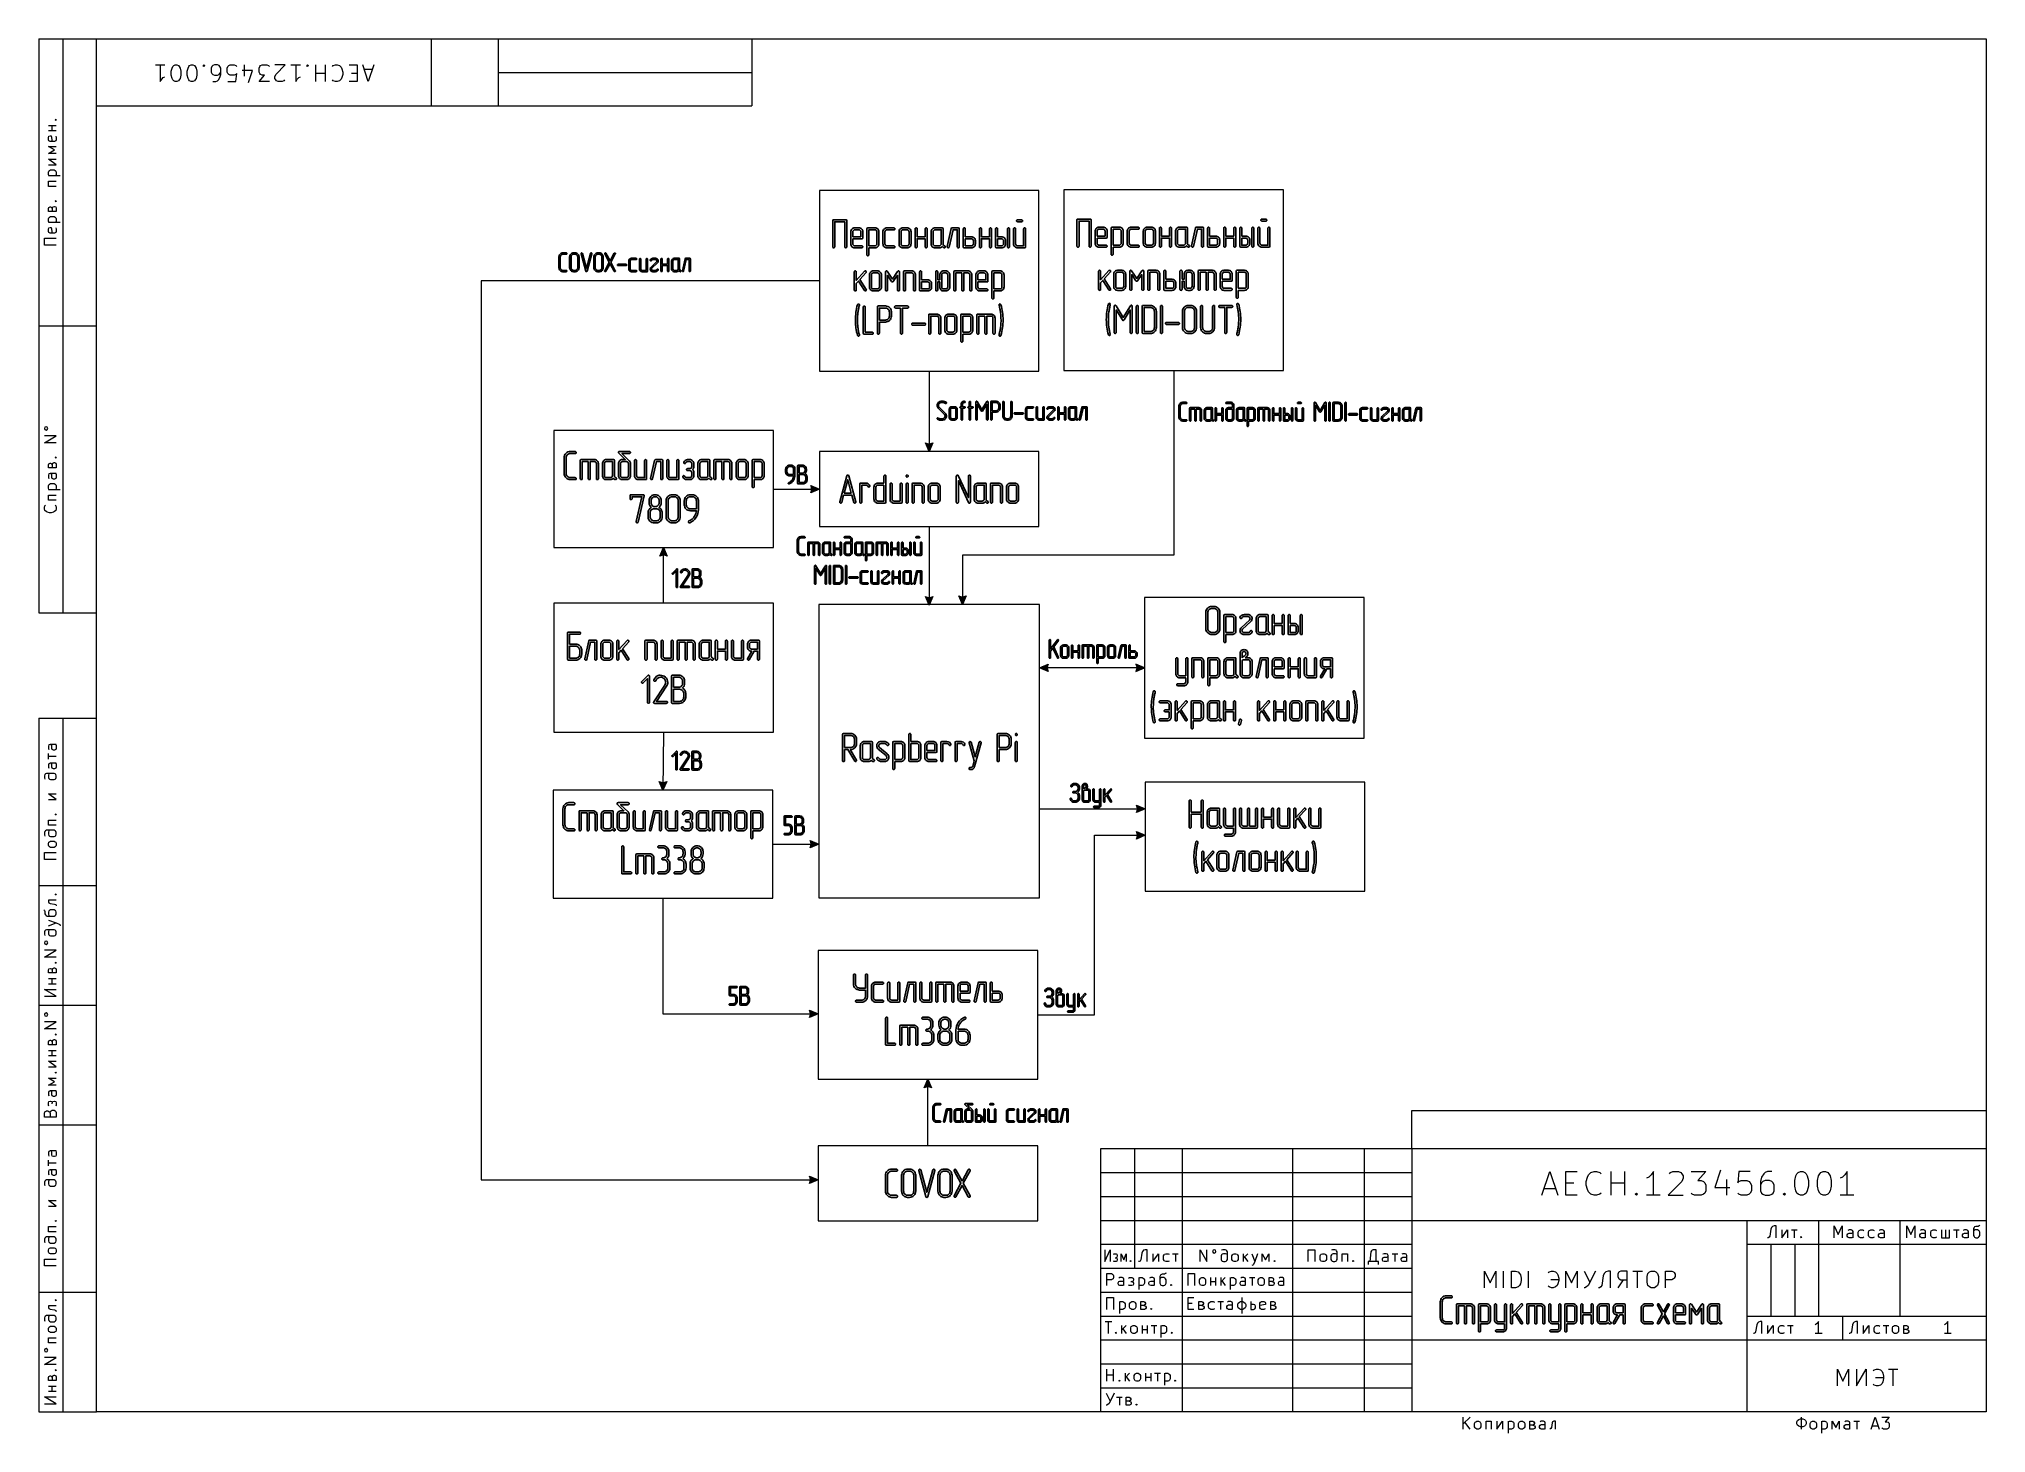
# Model space of a CAD drawing. Header units: millimetres. Extents: x -200 to 200, y -144 to 143.
import ezdxf

# ---------------------------------------------------------------- set-up
doc = ezdxf.new("R2010")
doc.units = ezdxf.units.MM
doc.header["$MEASUREMENT"] = 0
doc.layers.add('BLACK', color=7, linetype='Continuous')

msp = doc.modelspace()

# ---------------------------------------------------------------- hatches: boundary and pattern name
at = {"layer": 'BLACK', "true_color": 0x2b2a29}
h = msp.add_hatch(color=250, dxfattribs=at)
edge = h.paths.add_edge_path()
edge.add_spline(control_points=[(-17.2044, 57.7499), (-17.2044, 57.7499), (-16.4366, 59.5254), (-16.4366, 59.5254), (-16.9454, 59.273), (-17.4534, 59.2747), (-17.9606, 59.5303), (-17.9606, 59.5303), (-17.2044, 57.7499), (-17.2044, 57.7499)], knot_values=[0, 0, 0, 0, 0.33333333, 0.33333333, 0.33333333, 0.66666667, 0.66666667, 0.66666667, 1, 1, 1, 1], degree=3, periodic=1)
h = msp.add_hatch(color=250, dxfattribs=at)
edge = h.paths.add_edge_path()
edge.add_spline(control_points=[(-39.771, 50.0348), (-39.771, 50.0348), (-41.549, 50.7967), (-41.549, 50.7967), (-41.295, 50.2887), (-41.2949, 49.7807), (-41.5489, 49.2727), (-41.5489, 49.2727), (-39.771, 50.0348), (-39.771, 50.0348)], knot_values=[0, 0, 0, 0, 0.33333333, 0.33333333, 0.33333333, 0.66666667, 0.66666667, 0.66666667, 1, 1, 1, 1], degree=3, periodic=1)
h = msp.add_hatch(color=250, dxfattribs=at)
edge = h.paths.add_edge_path()
edge.add_spline(control_points=[(-71.8251, 38.0066), (-71.8251, 38.0066), (-72.5871, 36.2286), (-72.5871, 36.2286), (-72.0791, 36.4826), (-71.5711, 36.4825), (-71.0631, 36.2285), (-71.0631, 36.2285), (-71.8251, 38.0066), (-71.8251, 38.0066)], knot_values=[0, 0, 0, 0, 0.33333333, 0.33333333, 0.33333333, 0.66666667, 0.66666667, 0.66666667, 1, 1, 1, 1], degree=3, periodic=1)
h = msp.add_hatch(color=250, dxfattribs=at)
edge = h.paths.add_edge_path()
edge.add_spline(control_points=[(-10.3466, 26.2989), (-10.3466, 26.2989), (-9.5845, 28.0768), (-9.5845, 28.0768), (-10.0925, 27.8228), (-10.6005, 27.8229), (-11.1085, 28.0769), (-11.1085, 28.0769), (-10.3466, 26.2989), (-10.3466, 26.2989)], knot_values=[0, 0, 0, 0, 0.33333333, 0.33333333, 0.33333333, 0.66666667, 0.66666667, 0.66666667, 1, 1, 1, 1], degree=3, periodic=1)
h = msp.add_hatch(color=250, dxfattribs=at)
edge = h.paths.add_edge_path()
edge.add_spline(control_points=[(-17.1774, 26.1607), (-17.1774, 26.1607), (-16.4154, 27.9387), (-16.4154, 27.9387), (-16.9234, 27.6847), (-17.4314, 27.6846), (-17.9394, 27.9386), (-17.9394, 27.9386), (-17.1774, 26.1607), (-17.1774, 26.1607)], knot_values=[0, 0, 0, 0, 0.33333333, 0.33333333, 0.33333333, 0.66666667, 0.66666667, 0.66666667, 1, 1, 1, 1], degree=3, periodic=1)
h = msp.add_hatch(color=250, dxfattribs=at)
edge = h.paths.add_edge_path()
edge.add_spline(control_points=[(5.5219, 13.2755), (5.5219, 13.2755), (7.2998, 12.5134), (7.2998, 12.5134), (7.0458, 13.0214), (7.0459, 13.5294), (7.2999, 14.0374), (7.2999, 14.0374), (5.5219, 13.2755), (5.5219, 13.2755)], knot_values=[0, 0, 0, 0, 0.33333333, 0.33333333, 0.33333333, 0.66666667, 0.66666667, 0.66666667, 1, 1, 1, 1], degree=3, periodic=1)
h = msp.add_hatch(color=250, dxfattribs=at)
edge = h.paths.add_edge_path()
edge.add_spline(control_points=[(27.1394, 13.2755), (27.1394, 13.2755), (25.3614, 12.5134), (25.3614, 12.5134), (25.6154, 13.0214), (25.6153, 13.5294), (25.3613, 14.0374), (25.3613, 14.0374), (27.1394, 13.2755), (27.1394, 13.2755)], knot_values=[0, 0, 0, 0, 0.33333333, 0.33333333, 0.33333333, 0.66666667, 0.66666667, 0.66666667, 1, 1, 1, 1], degree=3, periodic=1)
h = msp.add_hatch(color=250, dxfattribs=at)
edge = h.paths.add_edge_path()
edge.add_spline(control_points=[(-71.9578, -11.9203), (-71.9578, -11.9203), (-71.176, -10.1509), (-71.176, -10.1509), (-71.6868, -10.3992), (-72.1947, -10.3935), (-72.6999, -10.1339), (-72.6999, -10.1339), (-71.9578, -11.9203), (-71.9578, -11.9203)], knot_values=[0, 0, 0, 0, 0.33333333, 0.33333333, 0.33333333, 0.66666667, 0.66666667, 0.66666667, 1, 1, 1, 1], degree=3, periodic=1)
h = msp.add_hatch(color=250, dxfattribs=at)
edge = h.paths.add_edge_path()
edge.add_spline(control_points=[(27.2735, -15.7695), (27.2735, -15.7695), (25.4955, -15.0075), (25.4955, -15.0075), (25.7495, -15.5155), (25.7495, -16.0235), (25.4955, -16.5315), (25.4955, -16.5315), (27.2735, -15.7695), (27.2735, -15.7695)], knot_values=[0, 0, 0, 0, 0.33333333, 0.33333333, 0.33333333, 0.66666667, 0.66666667, 0.66666667, 1, 1, 1, 1], degree=3, periodic=1)
h = msp.add_hatch(color=250, dxfattribs=at)
edge = h.paths.add_edge_path()
edge.add_spline(control_points=[(-39.8769, -23.0195), (-39.8769, -23.0195), (-41.6549, -22.2575), (-41.6549, -22.2575), (-41.4009, -22.7655), (-41.4009, -23.2735), (-41.6549, -23.7815), (-41.6549, -23.7815), (-39.8769, -23.0195), (-39.8769, -23.0195)], knot_values=[0, 0, 0, 0, 0.33333333, 0.33333333, 0.33333333, 0.66666667, 0.66666667, 0.66666667, 1, 1, 1, 1], degree=3, periodic=1)
h = msp.add_hatch(color=250, dxfattribs=at)
edge = h.paths.add_edge_path()
edge.add_spline(control_points=[(27.2735, -21.2106), (27.2735, -21.2106), (25.4955, -20.4486), (25.4955, -20.4486), (25.7495, -20.9566), (25.7495, -21.4646), (25.4955, -21.9726), (25.4955, -21.9726), (27.2735, -21.2106), (27.2735, -21.2106)], knot_values=[0, 0, 0, 0, 0.33333333, 0.33333333, 0.33333333, 0.66666667, 0.66666667, 0.66666667, 1, 1, 1, 1], degree=3, periodic=1)
h = msp.add_hatch(color=250, dxfattribs=at)
edge = h.paths.add_edge_path()
edge.add_spline(control_points=[(-40.0365, -57.9711), (-40.0365, -57.9711), (-41.8145, -57.2091), (-41.8145, -57.2091), (-41.5605, -57.7171), (-41.5605, -58.2251), (-41.8145, -58.7331), (-41.8145, -58.7331), (-40.0365, -57.9711), (-40.0365, -57.9711)], knot_values=[0, 0, 0, 0, 0.33333333, 0.33333333, 0.33333333, 0.66666667, 0.66666667, 0.66666667, 1, 1, 1, 1], degree=3, periodic=1)
h = msp.add_hatch(color=250, dxfattribs=at)
edge = h.paths.add_edge_path()
edge.add_spline(control_points=[(-17.443, -71.3747), (-17.443, -71.3747), (-18.205, -73.1526), (-18.205, -73.1526), (-17.697, -72.8986), (-17.189, -72.8987), (-16.681, -73.1527), (-16.681, -73.1527), (-17.443, -71.3747), (-17.443, -71.3747)], knot_values=[0, 0, 0, 0, 0.33333333, 0.33333333, 0.33333333, 0.66666667, 0.66666667, 0.66666667, 1, 1, 1, 1], degree=3, periodic=1)
h = msp.add_hatch(color=250, dxfattribs=at)
edge = h.paths.add_edge_path()
edge.add_spline(control_points=[(-40.0365, -92.0979), (-40.0365, -92.0979), (-41.8145, -91.3359), (-41.8145, -91.3359), (-41.5605, -91.8439), (-41.5605, -92.3519), (-41.8145, -92.8599), (-41.8145, -92.8599), (-40.0365, -92.0979), (-40.0365, -92.0979)], knot_values=[0, 0, 0, 0, 0.33333333, 0.33333333, 0.33333333, 0.66666667, 0.66666667, 0.66666667, 1, 1, 1, 1], degree=3, periodic=1)

# ---------------------------------------------------------------- linework, layer by layer
at = {"layer": 'BLACK', "color": 250, "lineweight": 20}
for points in [[(-39.771, 74.3016), (5.416, 74.3016), (5.416, 111.4956), (-39.771, 111.4956), (-39.771, 74.3016)], [(10.5513, 74.4343), (55.7383, 74.4343), (55.7383, 111.6283), (10.5513, 111.6283), (10.5513, 74.4343)], [(-94.4186, 38.0066), (-49.2316, 38.0066), (-49.2316, 62.0628), (-94.4186, 62.0628), (-94.4186, 38.0066)], [(-39.771, 42.3197), (5.416, 42.3197), (5.416, 57.7499), (-39.771, 57.7499), (-39.771, 42.3197)], [(-94.4186, -0.0133), (-49.2316, -0.0133), (-49.2316, 26.5643), (-94.4186, 26.5643), (-94.4186, -0.0133)], [(-39.8769, -34.0505), (5.5219, -34.0505), (5.5219, 26.2989), (-39.8769, 26.2989), (-39.8769, -34.0505)], [(27.1394, -1.1895), (72.3264, -1.1895), (72.3264, 27.7405), (27.1394, 27.7405), (27.1394, -1.1895)], [(-94.5513, -34.1185), (-49.3643, -34.1185), (-49.3643, -11.9203), (-94.5513, -11.9203), (-94.5513, -34.1185)], [(27.2735, -32.677), (72.4605, -32.677), (72.4605, -10.2806), (27.2735, -10.2806), (27.2735, -32.677)], [(-40.0365, -71.3746), (5.1505, -71.3746), (5.1505, -44.9296), (-40.0365, -44.9296), (-40.0365, -71.3746)], [(-40.0365, -100.5345), (5.1505, -100.5345), (5.1505, -85.1043), (-40.0365, -85.1043), (-40.0365, -100.5345)]]:
    msp.add_lwpolyline(points, close=True, dxfattribs=at)
at = {"layer": 'BLACK', "lineweight": 9}
for points in [[(-200.3348, 142.6692), (-200.3348, 142.6692), (-188.5231, 142.6692), (-188.5231, 142.6692)], [(-200.3348, 142.6692), (-200.3348, 142.6692), (-200.3348, 24.5515), (-200.3348, 24.5515)], [(-195.4133, 142.6692), (-195.4133, 142.6692), (-195.4133, 24.5515), (-195.4133, 24.5515)], [(-188.5231, -139.8277), (-188.5231, -139.8277), (-188.5231, 142.6715), (-188.5231, 142.6715)], [(-188.5231, 142.6715), (-188.5231, 142.6715), (200.2692, 142.6715), (200.2692, 142.6715)], [(-119.6209, 142.6715), (-119.6209, 142.6715), (-119.6209, 128.8911), (-119.6209, 128.8911)], [(-105.8405, 142.6715), (-105.8405, 142.6715), (-105.8405, 128.8911), (-105.8405, 128.8911)], [(-53.672, 142.6715), (-53.672, 142.6715), (-53.672, 128.8911), (-53.672, 128.8911)], [(200.2692, 142.6715), (200.2692, 142.6715), (200.2692, -139.8277), (200.2692, -139.8277)], [(-176.3832, 137.3399), (-176.3832, 137.3399), (-174.4147, 137.3399), (-174.4147, 137.3399)], [(-175.3989, 137.3399), (-175.3989, 137.3399), (-175.3989, 133.8947), (-175.3989, 133.8947)], [(-173.1021, 136.0274), (-173.1021, 136.0274), (-172.938, 136.6836), (-172.938, 136.6836)], [(-172.938, 136.6836), (-172.938, 136.6836), (-172.774, 137.0117), (-172.774, 137.0117)], [(-172.774, 137.0117), (-172.774, 137.0117), (-172.6101, 137.1758), (-172.6101, 137.1758)], [(-172.6101, 137.1758), (-172.6101, 137.1758), (-172.2818, 137.3399), (-172.2818, 137.3399)], [(-172.2818, 137.3399), (-172.2818, 137.3399), (-171.9537, 137.3399), (-171.9537, 137.3399)], [(-171.9537, 137.3399), (-171.9537, 137.3399), (-171.6258, 137.1758), (-171.6258, 137.1758)], [(-171.6258, 137.1758), (-171.6258, 137.1758), (-171.4617, 137.0117), (-171.4617, 137.0117)], [(-171.4617, 137.0117), (-171.4617, 137.0117), (-171.2975, 136.6836), (-171.2975, 136.6836)], [(-171.2975, 136.6836), (-171.2975, 136.6836), (-171.1334, 136.0274), (-171.1334, 136.0274)], [(-169.8212, 136.0274), (-169.8212, 136.0274), (-169.6571, 136.6836), (-169.6571, 136.6836)], [(-169.6571, 136.6836), (-169.6571, 136.6836), (-169.4929, 137.0117), (-169.4929, 137.0117)], [(-169.4929, 137.0117), (-169.4929, 137.0117), (-169.3288, 137.1758), (-169.3288, 137.1758)], [(-169.3288, 137.1758), (-169.3288, 137.1758), (-169.0009, 137.3399), (-169.0009, 137.3399)], [(-169.0009, 137.3399), (-169.0009, 137.3399), (-168.6728, 137.3399), (-168.6728, 137.3399)], [(-168.6728, 137.3399), (-168.6728, 137.3399), (-168.3445, 137.1758), (-168.3445, 137.1758)], [(-168.3445, 137.1758), (-168.3445, 137.1758), (-168.1806, 137.0117), (-168.1806, 137.0117)], [(-168.1806, 137.0117), (-168.1806, 137.0117), (-168.0165, 136.6836), (-168.0165, 136.6836)], [(-168.0165, 136.6836), (-168.0165, 136.6836), (-167.8525, 136.0274), (-167.8525, 136.0274)], [(-166.5398, 137.1758), (-166.5398, 137.1758), (-166.376, 137.3399), (-166.376, 137.3399)], [(-166.376, 137.0117), (-166.376, 137.0117), (-166.5398, 137.1758), (-166.5398, 137.1758)], [(-166.376, 137.3399), (-166.376, 137.3399), (-166.2119, 137.1758), (-166.2119, 137.1758)], [(-166.376, 137.0117), (-166.376, 137.0117), (-166.376, 137.3399), (-166.376, 137.3399)], [(-166.2119, 137.1758), (-166.2119, 137.1758), (-166.376, 137.0117), (-166.376, 137.0117)], [(-164.7356, 137.0117), (-164.7356, 137.0117), (-164.8996, 136.6836), (-164.8996, 136.6836)], [(-164.8996, 136.6836), (-164.8996, 136.6836), (-164.8996, 135.8634), (-164.8996, 135.8634)], [(-164.5713, 137.1758), (-164.5713, 137.1758), (-164.7356, 137.0117), (-164.7356, 137.0117)], [(-164.2432, 137.3399), (-164.2432, 137.3399), (-164.5713, 137.1758), (-164.5713, 137.1758)], [(-163.587, 137.3399), (-163.587, 137.3399), (-164.2432, 137.3399), (-164.2432, 137.3399)], [(-163.2589, 137.1758), (-163.2589, 137.1758), (-163.587, 137.3399), (-163.587, 137.3399)], [(-163.095, 137.0117), (-163.095, 137.0117), (-163.2589, 137.1758), (-163.2589, 137.1758)], [(-162.931, 136.6836), (-162.931, 136.6836), (-163.095, 137.0117), (-163.095, 137.0117)], [(-162.931, 135.3712), (-162.931, 135.3712), (-162.931, 136.6836), (-162.931, 136.6836)], [(-161.6183, 136.6836), (-161.6183, 136.6836), (-161.4543, 137.0117), (-161.4543, 137.0117)], [(-161.6183, 135.8634), (-161.6183, 135.8634), (-161.6183, 136.6836), (-161.6183, 136.6836)], [(-161.4543, 137.0117), (-161.4543, 137.0117), (-161.2904, 137.1758), (-161.2904, 137.1758)], [(-161.2904, 137.1758), (-161.2904, 137.1758), (-160.9623, 137.3399), (-160.9623, 137.3399)], [(-160.9623, 137.3399), (-160.9623, 137.3399), (-160.142, 137.3399), (-160.142, 137.3399)], [(-160.142, 137.3399), (-160.142, 137.3399), (-159.8141, 137.1758), (-159.8141, 137.1758)], [(-159.8141, 137.1758), (-159.8141, 137.1758), (-159.6496, 137.0116), (-159.6496, 137.0116)], [(-158.0094, 135.0431), (-158.0094, 135.0431), (-158.0094, 137.3399), (-158.0094, 137.3399)], [(-155.0564, 136.6836), (-155.0564, 136.6836), (-154.8924, 137.0116), (-154.8924, 137.0116)], [(-155.0564, 135.8634), (-155.0564, 135.8634), (-155.0564, 136.6836), (-155.0564, 136.6836)], [(-154.8924, 137.0116), (-154.8924, 137.0116), (-154.7281, 137.1758), (-154.7281, 137.1758)], [(-154.7281, 137.1758), (-154.7281, 137.1758), (-154.4002, 137.3399), (-154.4002, 137.3399)], [(-154.4002, 137.3399), (-154.4002, 137.3399), (-153.4159, 137.3399), (-153.4159, 137.3399)], [(-153.4159, 137.3399), (-153.4159, 137.3399), (-153.0877, 137.1758), (-153.0877, 137.1758)], [(-153.0877, 137.1758), (-153.0877, 137.1758), (-152.9239, 137.0116), (-152.9239, 137.0116)], [(-149.6425, 137.3399), (-149.6425, 137.3399), (-151.7753, 137.3399), (-151.7753, 137.3399)], [(-151.6112, 135.3712), (-151.6112, 135.3712), (-149.6425, 137.3399), (-149.6425, 137.3399)], [(-148.4943, 137.3399), (-148.4943, 137.3399), (-146.5257, 137.3399), (-146.5257, 137.3399)], [(-147.51, 137.3399), (-147.51, 137.3399), (-147.51, 133.8947), (-147.51, 133.8947)], [(-145.213, 137.1758), (-145.213, 137.1758), (-145.0493, 137.3399), (-145.0493, 137.3399)], [(-145.0493, 137.0116), (-145.0493, 137.0116), (-145.213, 137.1758), (-145.213, 137.1758)], [(-145.0493, 137.3399), (-145.0493, 137.3399), (-144.8851, 137.1758), (-144.8851, 137.1758)], [(-145.0493, 137.0116), (-145.0493, 137.0116), (-145.0493, 137.3399), (-145.0493, 137.3399)], [(-144.8851, 137.1758), (-144.8851, 137.1758), (-145.0493, 137.0116), (-145.0493, 137.0116)], [(-143.4088, 137.3399), (-143.4088, 137.3399), (-143.4088, 133.8947), (-143.4088, 133.8947)], [(-141.4401, 137.3399), (-141.4401, 137.3399), (-141.4401, 133.8947), (-141.4401, 133.8947)], [(-139.9634, 137.0116), (-139.9634, 137.0116), (-139.7995, 137.1758), (-139.7995, 137.1758)], [(-139.7995, 137.1758), (-139.7995, 137.1758), (-139.3072, 137.3399), (-139.3072, 137.3399)], [(-139.3072, 137.3399), (-139.3072, 137.3399), (-138.9792, 137.3399), (-138.9792, 137.3399)], [(-138.9792, 137.3399), (-138.9792, 137.3399), (-138.4871, 137.1758), (-138.4871, 137.1758)], [(-138.4871, 137.1758), (-138.4871, 137.1758), (-138.1591, 136.8477), (-138.1591, 136.8477)], [(-138.1591, 136.8477), (-138.1591, 136.8477), (-137.9949, 136.5196), (-137.9949, 136.5196)], [(-137.9949, 136.5196), (-137.9949, 136.5196), (-137.8308, 135.8634), (-137.8308, 135.8634)], [(-136.5186, 137.3399), (-136.5186, 137.3399), (-134.8778, 137.3399), (-134.8778, 137.3399)], [(-134.8778, 137.3399), (-134.8778, 137.3399), (-134.8778, 133.8947), (-134.8778, 133.8947)], [(-132.5812, 133.8947), (-132.5812, 133.8947), (-133.7296, 137.3399), (-133.7296, 137.3399)], [(-131.7609, 136.3555), (-131.7609, 136.3555), (-133.4013, 136.3555), (-133.4013, 136.3555)], [(-131.4326, 137.3399), (-131.4326, 137.3399), (-132.5812, 133.8947), (-132.5812, 133.8947)], [(-175.3989, 133.8947), (-175.3989, 133.8947), (-175.0708, 134.3868), (-175.0708, 134.3868)], [(-175.0708, 134.3868), (-175.0708, 134.3868), (-174.7427, 134.715), (-174.7427, 134.715)], [(-174.7427, 134.715), (-174.7427, 134.715), (-174.4147, 134.879), (-174.4147, 134.879)], [(-173.1021, 135.2071), (-173.1021, 135.2071), (-173.1021, 136.0274), (-173.1021, 136.0274)], [(-172.938, 134.5509), (-172.938, 134.5509), (-173.1021, 135.2071), (-173.1021, 135.2071)], [(-172.774, 134.2228), (-172.774, 134.2228), (-172.938, 134.5509), (-172.938, 134.5509)], [(-172.6101, 134.0587), (-172.6101, 134.0587), (-172.774, 134.2228), (-172.774, 134.2228)], [(-172.2818, 133.8947), (-172.2818, 133.8947), (-172.6101, 134.0587), (-172.6101, 134.0587)], [(-171.9537, 133.8947), (-171.9537, 133.8947), (-172.2818, 133.8947), (-172.2818, 133.8947)], [(-171.6258, 134.0587), (-171.6258, 134.0587), (-171.9537, 133.8947), (-171.9537, 133.8947)], [(-171.4617, 134.2228), (-171.4617, 134.2228), (-171.6258, 134.0587), (-171.6258, 134.0587)], [(-171.2975, 134.5509), (-171.2975, 134.5509), (-171.4617, 134.2228), (-171.4617, 134.2228)], [(-171.1334, 135.2071), (-171.1334, 135.2071), (-171.2975, 134.5509), (-171.2975, 134.5509)], [(-171.1334, 136.0274), (-171.1334, 136.0274), (-171.1334, 135.2071), (-171.1334, 135.2071)], [(-169.8212, 135.2071), (-169.8212, 135.2071), (-169.8212, 136.0274), (-169.8212, 136.0274)], [(-169.6571, 134.5509), (-169.6571, 134.5509), (-169.8212, 135.2071), (-169.8212, 135.2071)], [(-169.4929, 134.2228), (-169.4929, 134.2228), (-169.6571, 134.5509), (-169.6571, 134.5509)], [(-169.3288, 134.0587), (-169.3288, 134.0587), (-169.4929, 134.2228), (-169.4929, 134.2228)], [(-169.0009, 133.8947), (-169.0009, 133.8947), (-169.3288, 134.0587), (-169.3288, 134.0587)], [(-168.6728, 133.8947), (-168.6728, 133.8947), (-169.0009, 133.8947), (-169.0009, 133.8947)], [(-168.3445, 134.0587), (-168.3445, 134.0587), (-168.6728, 133.8947), (-168.6728, 133.8947)], [(-168.1806, 134.2228), (-168.1806, 134.2228), (-168.3445, 134.0587), (-168.3445, 134.0587)], [(-168.0165, 134.5509), (-168.0165, 134.5509), (-168.1806, 134.2228), (-168.1806, 134.2228)], [(-167.8525, 135.2071), (-167.8525, 135.2071), (-168.0165, 134.5509), (-168.0165, 134.5509)], [(-167.8525, 136.0274), (-167.8525, 136.0274), (-167.8525, 135.2071), (-167.8525, 135.2071)], [(-164.8996, 135.8634), (-164.8996, 135.8634), (-164.7356, 135.5352), (-164.7356, 135.5352)], [(-164.7356, 135.5352), (-164.7356, 135.5352), (-164.5713, 135.3712), (-164.5713, 135.3712)], [(-164.5713, 135.3712), (-164.5713, 135.3712), (-164.2432, 135.2071), (-164.2432, 135.2071)], [(-164.5713, 133.8947), (-164.5713, 133.8947), (-163.9153, 133.8947), (-163.9153, 133.8947)], [(-164.2432, 135.2071), (-164.2432, 135.2071), (-163.587, 135.2071), (-163.587, 135.2071)], [(-163.9153, 133.8947), (-163.9153, 133.8947), (-163.587, 134.0587), (-163.587, 134.0587)], [(-163.587, 135.2071), (-163.587, 135.2071), (-163.2589, 135.3712), (-163.2589, 135.3712)], [(-163.587, 134.0587), (-163.587, 134.0587), (-163.4229, 134.2228), (-163.4229, 134.2228)], [(-163.4229, 134.2228), (-163.4229, 134.2228), (-163.095, 134.715), (-163.095, 134.715)], [(-163.2589, 135.3712), (-163.2589, 135.3712), (-163.095, 135.5352), (-163.095, 135.5352)], [(-163.095, 135.5352), (-163.095, 135.5352), (-162.931, 135.8634), (-162.931, 135.8634)], [(-163.095, 134.715), (-163.095, 134.715), (-162.931, 135.3712), (-162.931, 135.3712)], [(-161.4543, 135.5352), (-161.4543, 135.5352), (-161.6183, 135.8634), (-161.6183, 135.8634)], [(-161.2904, 135.3712), (-161.2904, 135.3712), (-161.4543, 135.5352), (-161.4543, 135.5352)], [(-161.4543, 133.8947), (-161.4543, 133.8947), (-159.8141, 133.8947), (-159.8141, 133.8947)], [(-160.9623, 135.2071), (-160.9623, 135.2071), (-161.2904, 135.3712), (-161.2904, 135.3712)], [(-160.142, 135.2071), (-160.142, 135.2071), (-160.9623, 135.2071), (-160.9623, 135.2071)], [(-159.8141, 135.3712), (-159.8141, 135.3712), (-160.142, 135.2071), (-160.142, 135.2071)], [(-159.8141, 133.8947), (-159.8141, 133.8947), (-159.6496, 135.5352), (-159.6496, 135.5352)], [(-159.6496, 135.5352), (-159.6496, 135.5352), (-159.8141, 135.3712), (-159.8141, 135.3712)], [(-156.3687, 136.1915), (-156.3687, 136.1915), (-158.5014, 136.1915), (-158.5014, 136.1915)], [(-157.189, 133.7306), (-157.189, 133.7306), (-156.3687, 136.1915), (-156.3687, 136.1915)], [(-154.8924, 135.5352), (-154.8924, 135.5352), (-155.0564, 135.8634), (-155.0564, 135.8634)], [(-155.0564, 133.8947), (-155.0564, 133.8947), (-153.908, 135.2071), (-153.908, 135.2071)], [(-152.9239, 133.8947), (-152.9239, 133.8947), (-155.0564, 133.8947), (-155.0564, 133.8947)], [(-154.7281, 135.3712), (-154.7281, 135.3712), (-154.8924, 135.5352), (-154.8924, 135.5352)], [(-154.4002, 135.2071), (-154.4002, 135.2071), (-154.7281, 135.3712), (-154.7281, 135.3712)], [(-153.908, 135.2071), (-153.908, 135.2071), (-154.4002, 135.2071), (-154.4002, 135.2071)], [(-151.7753, 134.879), (-151.7753, 134.879), (-151.6112, 135.3712), (-151.6112, 135.3712)], [(-151.7753, 134.5509), (-151.7753, 134.5509), (-151.7753, 134.879), (-151.7753, 134.879)], [(-151.6112, 134.2228), (-151.6112, 134.2228), (-151.7753, 134.5509), (-151.7753, 134.5509)], [(-151.4472, 134.0587), (-151.4472, 134.0587), (-151.6112, 134.2228), (-151.6112, 134.2228)], [(-151.1192, 133.8947), (-151.1192, 133.8947), (-151.4472, 134.0587), (-151.4472, 134.0587)], [(-150.299, 133.8947), (-150.299, 133.8947), (-151.1192, 133.8947), (-151.1192, 133.8947)], [(-149.9708, 134.0587), (-149.9708, 134.0587), (-150.299, 133.8947), (-150.299, 133.8947)], [(-149.8066, 134.2228), (-149.8066, 134.2228), (-149.9708, 134.0587), (-149.9708, 134.0587)], [(-147.51, 133.8947), (-147.51, 133.8947), (-147.1819, 134.3868), (-147.1819, 134.3868)], [(-147.1819, 134.3868), (-147.1819, 134.3868), (-146.8536, 134.715), (-146.8536, 134.715)], [(-146.8536, 134.715), (-146.8536, 134.715), (-146.5257, 134.879), (-146.5257, 134.879)], [(-141.4401, 135.5352), (-141.4401, 135.5352), (-143.4088, 135.5352), (-143.4088, 135.5352)], [(-139.7995, 134.0587), (-139.7995, 134.0587), (-139.9634, 134.2228), (-139.9634, 134.2228)], [(-139.3072, 133.8947), (-139.3072, 133.8947), (-139.7995, 134.0587), (-139.7995, 134.0587)], [(-138.9792, 133.8947), (-138.9792, 133.8947), (-139.3072, 133.8947), (-139.3072, 133.8947)], [(-138.4871, 134.0587), (-138.4871, 134.0587), (-138.9792, 133.8947), (-138.9792, 133.8947)], [(-138.1591, 134.3868), (-138.1591, 134.3868), (-138.4871, 134.0587), (-138.4871, 134.0587)], [(-137.9949, 134.715), (-137.9949, 134.715), (-138.1591, 134.3868), (-138.1591, 134.3868)], [(-137.8308, 135.3712), (-137.8308, 135.3712), (-137.9949, 134.715), (-137.9949, 134.715)], [(-137.8308, 135.8634), (-137.8308, 135.8634), (-137.8308, 135.3712), (-137.8308, 135.3712)], [(-134.8778, 133.8947), (-134.8778, 133.8947), (-136.5186, 133.8947), (-136.5186, 133.8947)], [(-134.8778, 135.5352), (-134.8778, 135.5352), (-136.0262, 135.5352), (-136.0262, 135.5352)], [(-105.8405, 135.7813), (-105.8405, 135.7813), (-53.672, 135.7813), (-53.672, 135.7813)], [(-188.5231, 128.8911), (-188.5231, 128.8911), (-119.6209, 128.8911), (-119.6209, 128.8911)], [(-119.6209, 128.8911), (-119.6209, 128.8911), (-105.8405, 128.8911), (-105.8405, 128.8911)], [(-105.8405, 128.8911), (-105.8405, 128.8911), (-53.672, 128.8911), (-53.672, 128.8911)], [(-198.4014, 124.858), (-198.4014, 124.858), (-196.7608, 124.858), (-196.7608, 124.858)], [(-197.5811, 123.8033), (-197.5811, 123.8033), (-197.5811, 124.858), (-197.5811, 124.858)], [(-196.9953, 126.0297), (-196.9953, 126.0297), (-196.8779, 126.1468), (-196.8779, 126.1468)], [(-196.8779, 125.9125), (-196.8779, 125.9125), (-196.9953, 126.0297), (-196.9953, 126.0297)], [(-196.9953, 126.0297), (-196.9953, 126.0297), (-196.7608, 126.0297), (-196.7608, 126.0297)], [(-196.8779, 126.1468), (-196.8779, 126.1468), (-196.7608, 126.0297), (-196.7608, 126.0297)], [(-196.7608, 126.0297), (-196.7608, 126.0297), (-196.8779, 125.9125), (-196.8779, 125.9125)], [(-198.4014, 123.8033), (-198.4014, 123.8033), (-196.7608, 123.8033), (-196.7608, 123.8033)], [(-198.4014, 122.3971), (-198.4014, 122.3971), (-198.2843, 122.6314), (-198.2843, 122.6314)], [(-198.4014, 121.9284), (-198.4014, 121.9284), (-198.4014, 122.3971), (-198.4014, 122.3971)], [(-198.2843, 121.6942), (-198.2843, 121.6942), (-198.4014, 121.9284), (-198.4014, 121.9284)], [(-197.1124, 119.8192), (-197.1124, 119.8192), (-198.4014, 120.5223), (-198.4014, 120.5223)], [(-198.4014, 120.5223), (-198.4014, 120.5223), (-196.7608, 120.5223), (-196.7608, 120.5223)], [(-198.2843, 122.6314), (-198.2843, 122.6314), (-198.0498, 122.7487), (-198.0498, 122.7487)], [(-198.0498, 121.5769), (-198.0498, 121.5769), (-198.2843, 121.6942), (-198.2843, 121.6942)], [(-198.0498, 122.7487), (-198.0498, 122.7487), (-197.8154, 122.7487), (-197.8154, 122.7487)], [(-197.1124, 121.5769), (-197.1124, 121.5769), (-198.0498, 121.5769), (-198.0498, 121.5769)], [(-197.8154, 122.7487), (-197.8154, 122.7487), (-197.5811, 121.5769), (-197.5811, 121.5769)], [(-196.8779, 121.6942), (-196.8779, 121.6942), (-197.1124, 121.5769), (-197.1124, 121.5769)], [(-196.8779, 122.6314), (-196.8779, 122.6314), (-196.7608, 122.3971), (-196.7608, 122.3971)], [(-196.7608, 121.9284), (-196.7608, 121.9284), (-196.8779, 121.6942), (-196.8779, 121.6942)], [(-196.7608, 122.3971), (-196.7608, 122.3971), (-196.7608, 121.9284), (-196.7608, 121.9284)], [(-198.4014, 119.1162), (-198.4014, 119.1162), (-197.1124, 119.8192), (-197.1124, 119.8192)], [(-196.7608, 119.1162), (-196.7608, 119.1162), (-198.4014, 119.1162), (-198.4014, 119.1162)], [(-196.7608, 116.7725), (-196.7608, 116.7725), (-198.4014, 117.9443), (-198.4014, 117.9443)], [(-198.4014, 117.9443), (-198.4014, 117.9443), (-196.7608, 117.9443), (-196.7608, 117.9443)], [(-198.4014, 116.7725), (-198.4014, 116.7725), (-196.7608, 116.7725), (-196.7608, 116.7725)], [(-198.4014, 115.2492), (-198.4014, 115.2492), (-198.2843, 115.4835), (-198.2843, 115.4835)], [(-198.4014, 114.7805), (-198.4014, 114.7805), (-198.4014, 115.2492), (-198.4014, 115.2492)], [(-198.2843, 114.5459), (-198.2843, 114.5459), (-198.4014, 114.7805), (-198.4014, 114.7805)], [(-198.4014, 114.5459), (-198.4014, 114.5459), (-195.9405, 114.5459), (-195.9405, 114.5459)], [(-198.4014, 112.3195), (-198.4014, 112.3195), (-198.4014, 113.374), (-198.4014, 113.374)], [(-198.4014, 113.374), (-198.4014, 113.374), (-196.7608, 113.374), (-196.7608, 113.374)], [(-196.7608, 112.3195), (-196.7608, 112.3195), (-198.4014, 112.3195), (-198.4014, 112.3195)], [(-198.2843, 115.4835), (-198.2843, 115.4835), (-198.1671, 115.6008), (-198.1671, 115.6008)], [(-198.1671, 115.6008), (-198.1671, 115.6008), (-197.9327, 115.7177), (-197.9327, 115.7177)], [(-197.9327, 115.7177), (-197.9327, 115.7177), (-197.2295, 115.7177), (-197.2295, 115.7177)], [(-197.2295, 115.7177), (-197.2295, 115.7177), (-196.9953, 115.6008), (-196.9953, 115.6008)], [(-196.9953, 115.6008), (-196.9953, 115.6008), (-196.8779, 115.4835), (-196.8779, 115.4835)], [(-196.8779, 115.4835), (-196.8779, 115.4835), (-196.7608, 115.2492), (-196.7608, 115.2492)], [(-196.7608, 114.7805), (-196.7608, 114.7805), (-196.8779, 114.5459), (-196.8779, 114.5459)], [(-196.7608, 115.2492), (-196.7608, 115.2492), (-196.7608, 114.7805), (-196.7608, 114.7805)], [(-197.464, 108.1013), (-197.464, 108.1013), (-197.2295, 108.2182), (-197.2295, 108.2182)], [(-197.2295, 108.2182), (-197.2295, 108.2182), (-197.1124, 108.2182), (-197.1124, 108.2182)], [(-197.1124, 108.2182), (-197.1124, 108.2182), (-196.8779, 108.1013), (-196.8779, 108.1013)], [(-196.9953, 109.2732), (-196.9953, 109.2732), (-196.8779, 109.3901), (-196.8779, 109.3901)], [(-196.8779, 109.1558), (-196.8779, 109.1558), (-196.9953, 109.2732), (-196.9953, 109.2732)], [(-196.9953, 109.2732), (-196.9953, 109.2732), (-196.7608, 109.2732), (-196.7608, 109.2732)], [(-196.8779, 109.3901), (-196.8779, 109.3901), (-196.7608, 109.2732), (-196.7608, 109.2732)], [(-196.7608, 109.2732), (-196.7608, 109.2732), (-196.8779, 109.1558), (-196.8779, 109.1558)], [(-198.4014, 107.7497), (-198.4014, 107.7497), (-198.2843, 107.984), (-198.2843, 107.984)], [(-198.4014, 107.1637), (-198.4014, 107.1637), (-198.4014, 107.7497), (-198.4014, 107.7497)], [(-196.7608, 107.1637), (-196.7608, 107.1637), (-198.4014, 107.1637), (-198.4014, 107.1637)], [(-198.4014, 105.6403), (-198.4014, 105.6403), (-198.2843, 105.8747), (-198.2843, 105.8747)], [(-198.4014, 105.1716), (-198.4014, 105.1716), (-198.4014, 105.6403), (-198.4014, 105.6403)], [(-198.2843, 104.9373), (-198.2843, 104.9373), (-198.4014, 105.1716), (-198.4014, 105.1716)], [(-198.4014, 104.9373), (-198.4014, 104.9373), (-195.9405, 104.9373), (-195.9405, 104.9373)], [(-198.2843, 107.984), (-198.2843, 107.984), (-198.0498, 108.1013), (-198.0498, 108.1013)], [(-198.2843, 105.8747), (-198.2843, 105.8747), (-198.1671, 105.9918), (-198.1671, 105.9918)], [(-198.1671, 105.9918), (-198.1671, 105.9918), (-197.9327, 106.1092), (-197.9327, 106.1092)], [(-198.0498, 108.1013), (-198.0498, 108.1013), (-197.9327, 108.1013), (-197.9327, 108.1013)], [(-197.9327, 108.1013), (-197.9327, 108.1013), (-197.6982, 107.984), (-197.6982, 107.984)], [(-197.9327, 106.1092), (-197.9327, 106.1092), (-197.2295, 106.1092), (-197.2295, 106.1092)], [(-197.6982, 107.984), (-197.6982, 107.984), (-197.5811, 107.7497), (-197.5811, 107.7497)], [(-197.5811, 107.7497), (-197.5811, 107.7497), (-197.464, 108.1013), (-197.464, 108.1013)], [(-197.5811, 107.7497), (-197.5811, 107.7497), (-197.5811, 107.1637), (-197.5811, 107.1637)], [(-197.2295, 106.1092), (-197.2295, 106.1092), (-196.9953, 105.9918), (-196.9953, 105.9918)], [(-196.9953, 105.9918), (-196.9953, 105.9918), (-196.8779, 105.8747), (-196.8779, 105.8747)], [(-196.8779, 108.1013), (-196.8779, 108.1013), (-196.7608, 107.8667), (-196.7608, 107.8667)], [(-196.8779, 105.8747), (-196.8779, 105.8747), (-196.7608, 105.6403), (-196.7608, 105.6403)], [(-196.7608, 105.1716), (-196.7608, 105.1716), (-196.8779, 104.9373), (-196.8779, 104.9373)], [(-196.7608, 107.8667), (-196.7608, 107.8667), (-196.7608, 107.1637), (-196.7608, 107.1637)], [(-196.7608, 105.6403), (-196.7608, 105.6403), (-196.7608, 105.1716), (-196.7608, 105.1716)], [(-199.2217, 100.25), (-199.2217, 100.25), (-199.2217, 101.6564), (-199.2217, 101.6564)], [(-199.2217, 101.6564), (-199.2217, 101.6564), (-196.7608, 101.6564), (-196.7608, 101.6564)], [(-196.7608, 100.25), (-196.7608, 100.25), (-199.2217, 100.25), (-199.2217, 100.25)], [(-198.4014, 103.531), (-198.4014, 103.531), (-198.2843, 103.7654), (-198.2843, 103.7654)], [(-198.4014, 103.0625), (-198.4014, 103.0625), (-198.4014, 103.531), (-198.4014, 103.531)], [(-198.2843, 102.8282), (-198.2843, 102.8282), (-198.4014, 103.0625), (-198.4014, 103.0625)], [(-198.2843, 103.7654), (-198.2843, 103.7654), (-198.0498, 103.8828), (-198.0498, 103.8828)], [(-198.0498, 102.7109), (-198.0498, 102.7109), (-198.2843, 102.8282), (-198.2843, 102.8282)], [(-198.0498, 103.8828), (-198.0498, 103.8828), (-197.8154, 103.8828), (-197.8154, 103.8828)], [(-197.1124, 102.7109), (-197.1124, 102.7109), (-198.0498, 102.7109), (-198.0498, 102.7109)], [(-197.8154, 103.8828), (-197.8154, 103.8828), (-197.5811, 102.7109), (-197.5811, 102.7109)], [(-196.8779, 102.8282), (-196.8779, 102.8282), (-197.1124, 102.7109), (-197.1124, 102.7109)], [(-196.8779, 103.7654), (-196.8779, 103.7654), (-196.7608, 103.531), (-196.7608, 103.531)], [(-196.7608, 103.0625), (-196.7608, 103.0625), (-196.8779, 102.8282), (-196.8779, 102.8282)], [(-196.7608, 103.531), (-196.7608, 103.531), (-196.7608, 103.0625), (-196.7608, 103.0625)], [(-200.3348, 83.6105), (-200.3348, 83.6105), (-188.5231, 83.6105), (-188.5231, 83.6105)], [(-199.1043, 62.7524), (-199.1043, 62.7524), (-199.2217, 62.5181), (-199.2217, 62.5181)], [(-199.2217, 62.5181), (-199.2217, 62.5181), (-199.1043, 62.2837), (-199.1043, 62.2837)], [(-199.2217, 59.5884), (-199.2217, 59.5884), (-196.7608, 60.9947), (-196.7608, 60.9947)], [(-196.7608, 60.9947), (-196.7608, 60.9947), (-199.2217, 60.9947), (-199.2217, 60.9947)], [(-198.8701, 62.8697), (-198.8701, 62.8697), (-199.1043, 62.7524), (-199.1043, 62.7524)], [(-199.1043, 62.2837), (-199.1043, 62.2837), (-198.8701, 62.1663), (-198.8701, 62.1663)], [(-198.6358, 62.7524), (-198.6358, 62.7524), (-198.8701, 62.8697), (-198.8701, 62.8697)], [(-198.8701, 62.1663), (-198.8701, 62.1663), (-198.6358, 62.2837), (-198.6358, 62.2837)], [(-198.5185, 62.5181), (-198.5185, 62.5181), (-198.6358, 62.7524), (-198.6358, 62.7524)], [(-198.6358, 62.2837), (-198.6358, 62.2837), (-198.5185, 62.5181), (-198.5185, 62.5181)], [(-196.7608, 59.5884), (-196.7608, 59.5884), (-199.2217, 59.5884), (-199.2217, 59.5884)], [(-196.9953, 56.5417), (-196.9953, 56.5417), (-196.8779, 56.659), (-196.8779, 56.659)], [(-196.8779, 56.4247), (-196.8779, 56.4247), (-196.9953, 56.5417), (-196.9953, 56.5417)], [(-196.9953, 56.5417), (-196.9953, 56.5417), (-196.7608, 56.5417), (-196.7608, 56.5417)], [(-196.8779, 56.659), (-196.8779, 56.659), (-196.7608, 56.5417), (-196.7608, 56.5417)], [(-196.7608, 56.5417), (-196.7608, 56.5417), (-196.8779, 56.4247), (-196.8779, 56.4247)], [(-198.4014, 55.0184), (-198.4014, 55.0184), (-198.2843, 55.2529), (-198.2843, 55.2529)], [(-198.4014, 54.4326), (-198.4014, 54.4326), (-198.4014, 55.0184), (-198.4014, 55.0184)], [(-196.7608, 54.4326), (-196.7608, 54.4326), (-198.4014, 54.4326), (-198.4014, 54.4326)], [(-198.2843, 53.1436), (-198.2843, 53.1436), (-198.4014, 52.9093), (-198.4014, 52.9093)], [(-198.4014, 52.9093), (-198.4014, 52.9093), (-198.4014, 52.4404), (-198.4014, 52.4404)], [(-198.4014, 52.4404), (-198.4014, 52.4404), (-198.2843, 52.2062), (-198.2843, 52.2062)], [(-198.2843, 55.2529), (-198.2843, 55.2529), (-198.0498, 55.37), (-198.0498, 55.37)], [(-198.0498, 53.2607), (-198.0498, 53.2607), (-198.2843, 53.1436), (-198.2843, 53.1436)], [(-198.0498, 55.37), (-198.0498, 55.37), (-197.9327, 55.37), (-197.9327, 55.37)], [(-196.7608, 53.2607), (-196.7608, 53.2607), (-198.0498, 53.2607), (-198.0498, 53.2607)], [(-197.9327, 55.37), (-197.9327, 55.37), (-197.6982, 55.2529), (-197.6982, 55.2529)], [(-197.6982, 53.0263), (-197.6982, 53.0263), (-197.8154, 53.2607), (-197.8154, 53.2607)], [(-197.6982, 55.2529), (-197.6982, 55.2529), (-197.5811, 55.0184), (-197.5811, 55.0184)], [(-197.6982, 52.4404), (-197.6982, 52.4404), (-197.6982, 53.0263), (-197.6982, 53.0263)], [(-197.5811, 52.2062), (-197.5811, 52.2062), (-197.6982, 52.4404), (-197.6982, 52.4404)], [(-197.5811, 55.0184), (-197.5811, 55.0184), (-197.464, 55.37), (-197.464, 55.37)], [(-197.5811, 55.0184), (-197.5811, 55.0184), (-197.5811, 54.4326), (-197.5811, 54.4326)], [(-197.3467, 52.0889), (-197.3467, 52.0889), (-197.5811, 52.2062), (-197.5811, 52.2062)], [(-197.464, 55.37), (-197.464, 55.37), (-197.2295, 55.4871), (-197.2295, 55.4871)], [(-197.1124, 52.0889), (-197.1124, 52.0889), (-197.3467, 52.0889), (-197.3467, 52.0889)], [(-197.2295, 55.4871), (-197.2295, 55.4871), (-197.1124, 55.4871), (-197.1124, 55.4871)], [(-197.1124, 55.4871), (-197.1124, 55.4871), (-196.8779, 55.37), (-196.8779, 55.37)], [(-196.8779, 52.2062), (-196.8779, 52.2062), (-197.1124, 52.0889), (-197.1124, 52.0889)], [(-196.8779, 55.37), (-196.8779, 55.37), (-196.7608, 55.1355), (-196.7608, 55.1355)], [(-196.8779, 53.2607), (-196.8779, 53.2607), (-196.7608, 53.0263), (-196.7608, 53.0263)], [(-196.7608, 52.4404), (-196.7608, 52.4404), (-196.8779, 52.2062), (-196.8779, 52.2062)], [(-196.7608, 55.1355), (-196.7608, 55.1355), (-196.7608, 54.4326), (-196.7608, 54.4326)], [(-196.7608, 53.0263), (-196.7608, 53.0263), (-196.7608, 52.4404), (-196.7608, 52.4404)], [(-198.4014, 50.6829), (-198.4014, 50.6829), (-198.2843, 50.9172), (-198.2843, 50.9172)], [(-198.4014, 50.214), (-198.4014, 50.214), (-198.4014, 50.6829), (-198.4014, 50.6829)], [(-198.2843, 49.9798), (-198.2843, 49.9798), (-198.4014, 50.214), (-198.4014, 50.214)], [(-198.4014, 49.9798), (-198.4014, 49.9798), (-195.9405, 49.9798), (-195.9405, 49.9798)], [(-198.4014, 47.7534), (-198.4014, 47.7534), (-198.4014, 48.8079), (-198.4014, 48.8079)], [(-198.4014, 48.8079), (-198.4014, 48.8079), (-196.7608, 48.8079), (-196.7608, 48.8079)], [(-198.2843, 50.9172), (-198.2843, 50.9172), (-198.1671, 51.0343), (-198.1671, 51.0343)], [(-198.1671, 51.0343), (-198.1671, 51.0343), (-197.9327, 51.1516), (-197.9327, 51.1516)], [(-197.9327, 51.1516), (-197.9327, 51.1516), (-197.2295, 51.1516), (-197.2295, 51.1516)], [(-197.2295, 51.1516), (-197.2295, 51.1516), (-196.9953, 51.0343), (-196.9953, 51.0343)], [(-196.9953, 51.0343), (-196.9953, 51.0343), (-196.8779, 50.9172), (-196.8779, 50.9172)], [(-196.8779, 50.9172), (-196.8779, 50.9172), (-196.7608, 50.6829), (-196.7608, 50.6829)], [(-196.7608, 50.214), (-196.7608, 50.214), (-196.8779, 49.9798), (-196.8779, 49.9798)], [(-196.7608, 50.6829), (-196.7608, 50.6829), (-196.7608, 50.214), (-196.7608, 50.214)], [(-199.2217, 46.2301), (-199.2217, 46.2301), (-199.1043, 46.5815), (-199.1043, 46.5815)], [(-199.2217, 45.9955), (-199.2217, 45.9955), (-199.2217, 46.2301), (-199.2217, 46.2301)], [(-199.1043, 45.6441), (-199.1043, 45.6441), (-199.2217, 45.9955), (-199.2217, 45.9955)], [(-199.1043, 46.5815), (-199.1043, 46.5815), (-198.9872, 46.6986), (-198.9872, 46.6986)], [(-198.8701, 45.4098), (-198.8701, 45.4098), (-199.1043, 45.6441), (-199.1043, 45.6441)], [(-198.6358, 45.2925), (-198.6358, 45.2925), (-198.8701, 45.4098), (-198.8701, 45.4098)], [(-198.1671, 45.1752), (-198.1671, 45.1752), (-198.6358, 45.2925), (-198.6358, 45.2925)], [(-196.7608, 47.7534), (-196.7608, 47.7534), (-198.4014, 47.7534), (-198.4014, 47.7534)], [(-197.8154, 45.1752), (-197.8154, 45.1752), (-198.1671, 45.1752), (-198.1671, 45.1752)], [(-197.3467, 45.2925), (-197.3467, 45.2925), (-197.8154, 45.1752), (-197.8154, 45.1752)], [(-197.1124, 45.4098), (-197.1124, 45.4098), (-197.3467, 45.2925), (-197.3467, 45.2925)], [(-196.8779, 45.6441), (-196.8779, 45.6441), (-197.1124, 45.4098), (-197.1124, 45.4098)], [(-196.9953, 46.6986), (-196.9953, 46.6986), (-196.8779, 46.5815), (-196.8779, 46.5815)], [(-196.8779, 46.5815), (-196.8779, 46.5815), (-196.7608, 46.2301), (-196.7608, 46.2301)], [(-196.7608, 45.9955), (-196.7608, 45.9955), (-196.8779, 45.6441), (-196.8779, 45.6441)], [(-196.7608, 46.2301), (-196.7608, 46.2301), (-196.7608, 45.9955), (-196.7608, 45.9955)], [(-200.3348, 24.5515), (-200.3348, 24.5515), (-188.5231, 24.5515), (-188.5231, 24.5515)], [(-200.3348, 2.8966), (-200.3348, 2.8966), (-188.5231, 2.8966), (-188.5231, 2.8966)], [(-200.3348, 2.8966), (-200.3348, 2.8966), (-200.3348, -139.8277), (-200.3348, -139.8277)], [(-195.4133, 2.8966), (-195.4133, 2.8966), (-195.4133, -139.8277), (-195.4133, -139.8277)], [(-198.2843, -2.6107), (-198.2843, -2.6107), (-198.4014, -2.8454), (-198.4014, -2.8454)], [(-198.4014, -2.8454), (-198.4014, -2.8454), (-198.4014, -3.3139), (-198.4014, -3.3139)], [(-198.4014, -3.3139), (-198.4014, -3.3139), (-198.2843, -3.5484), (-198.2843, -3.5484)], [(-198.0498, -2.4936), (-198.0498, -2.4936), (-198.2843, -2.6107), (-198.2843, -2.6107)], [(-196.7608, -2.4936), (-196.7608, -2.4936), (-198.0498, -2.4936), (-198.0498, -2.4936)], [(-197.6982, -2.7281), (-197.6982, -2.7281), (-197.8154, -2.4936), (-197.8154, -2.4936)], [(-197.6982, -3.3139), (-197.6982, -3.3139), (-197.6982, -2.7281), (-197.6982, -2.7281)], [(-197.5811, -3.5484), (-197.5811, -3.5484), (-197.6982, -3.3139), (-197.6982, -3.3139)], [(-197.3467, -3.6653), (-197.3467, -3.6653), (-197.5811, -3.5484), (-197.5811, -3.5484)], [(-197.1124, -3.6653), (-197.1124, -3.6653), (-197.3467, -3.6653), (-197.3467, -3.6653)], [(-196.8779, -3.5484), (-196.8779, -3.5484), (-197.1124, -3.6653), (-197.1124, -3.6653)], [(-196.8779, -2.4936), (-196.8779, -2.4936), (-196.7608, -2.7281), (-196.7608, -2.7281)], [(-196.7608, -3.3139), (-196.7608, -3.3139), (-196.8779, -3.5484), (-196.8779, -3.5484)], [(-196.7608, -2.7281), (-196.7608, -2.7281), (-196.7608, -3.3139), (-196.7608, -3.3139)], [(-198.4014, -5.5403), (-198.4014, -5.5403), (-198.4014, -4.3684), (-198.4014, -4.3684)], [(-198.4014, -4.9545), (-198.4014, -4.9545), (-196.7608, -4.9545), (-196.7608, -4.9545)], [(-198.2843, -6.4777), (-198.2843, -6.4777), (-198.4014, -6.712), (-198.4014, -6.712)], [(-198.4014, -6.712), (-198.4014, -6.712), (-198.4014, -7.1809), (-198.4014, -7.1809)], [(-198.4014, -7.1809), (-198.4014, -7.1809), (-198.2843, -7.4151), (-198.2843, -7.4151)], [(-198.0498, -6.3606), (-198.0498, -6.3606), (-198.2843, -6.4777), (-198.2843, -6.4777)], [(-196.7608, -6.3606), (-196.7608, -6.3606), (-198.0498, -6.3606), (-198.0498, -6.3606)], [(-197.6982, -6.595), (-197.6982, -6.595), (-197.8154, -6.3606), (-197.8154, -6.3606)], [(-197.6982, -7.1809), (-197.6982, -7.1809), (-197.6982, -6.595), (-197.6982, -6.595)], [(-197.5811, -7.4151), (-197.5811, -7.4151), (-197.6982, -7.1809), (-197.6982, -7.1809)], [(-197.3467, -7.5323), (-197.3467, -7.5323), (-197.5811, -7.4151), (-197.5811, -7.4151)], [(-197.1124, -7.5323), (-197.1124, -7.5323), (-197.3467, -7.5323), (-197.3467, -7.5323)], [(-196.8779, -7.4151), (-196.8779, -7.4151), (-197.1124, -7.5323), (-197.1124, -7.5323)], [(-196.8779, -6.3606), (-196.8779, -6.3606), (-196.7608, -6.595), (-196.7608, -6.595)], [(-196.7608, -7.1809), (-196.7608, -7.1809), (-196.8779, -7.4151), (-196.8779, -7.4151)], [(-196.7608, -6.595), (-196.7608, -6.595), (-196.7608, -7.1809), (-196.7608, -7.1809)], [(-199.1043, -8.7041), (-199.1043, -8.7041), (-199.2217, -8.9388), (-199.2217, -8.9388)], [(-199.2217, -8.9388), (-199.2217, -8.9388), (-199.2217, -9.4073), (-199.2217, -9.4073)], [(-199.2217, -9.4073), (-199.2217, -9.4073), (-199.1043, -9.6415), (-199.1043, -9.6415)], [(-198.9872, -8.587), (-198.9872, -8.587), (-199.1043, -8.7041), (-199.1043, -8.7041)], [(-198.753, -8.4699), (-198.753, -8.4699), (-198.9872, -8.587), (-198.9872, -8.587)], [(-197.2295, -8.4699), (-197.2295, -8.4699), (-198.753, -8.4699), (-198.753, -8.4699)], [(-198.2843, -8.587), (-198.2843, -8.587), (-198.4014, -8.8214), (-198.4014, -8.8214)], [(-198.4014, -8.8214), (-198.4014, -8.8214), (-198.4014, -9.2902), (-198.4014, -9.2902)], [(-198.4014, -9.2902), (-198.4014, -9.2902), (-198.2843, -9.5244), (-198.2843, -9.5244)], [(-198.1671, -8.4699), (-198.1671, -8.4699), (-198.2843, -8.587), (-198.2843, -8.587)], [(-198.2843, -9.5244), (-198.2843, -9.5244), (-198.1671, -9.6415), (-198.1671, -9.6415)], [(-198.1671, -9.6415), (-198.1671, -9.6415), (-197.9327, -9.7587), (-197.9327, -9.7587)], [(-197.9327, -9.7587), (-197.9327, -9.7587), (-197.2295, -9.7587), (-197.2295, -9.7587)], [(-196.9953, -8.587), (-196.9953, -8.587), (-197.2295, -8.4699), (-197.2295, -8.4699)], [(-197.2295, -9.7587), (-197.2295, -9.7587), (-196.9953, -9.6415), (-196.9953, -9.6415)], [(-196.8779, -8.7041), (-196.8779, -8.7041), (-196.9953, -8.587), (-196.9953, -8.587)], [(-196.9953, -9.6415), (-196.9953, -9.6415), (-196.8779, -9.5244), (-196.8779, -9.5244)], [(-196.7608, -8.9388), (-196.7608, -8.9388), (-196.8779, -8.7041), (-196.8779, -8.7041)], [(-196.8779, -9.5244), (-196.8779, -9.5244), (-196.7608, -9.2902), (-196.7608, -9.2902)], [(-196.7608, -9.2902), (-196.7608, -9.2902), (-196.7608, -8.9388), (-196.7608, -8.9388)], [(-196.7608, -13.8603), (-196.7608, -13.8603), (-198.4014, -12.6884), (-198.4014, -12.6884)], [(-198.4014, -12.6884), (-198.4014, -12.6884), (-196.7608, -12.6884), (-196.7608, -12.6884)], [(-198.4014, -13.8603), (-198.4014, -13.8603), (-196.7608, -13.8603), (-196.7608, -13.8603)], [(-198.4014, -19.1334), (-198.4014, -19.1334), (-198.4014, -18.0784), (-198.4014, -18.0784)], [(-198.4014, -18.0784), (-198.4014, -18.0784), (-196.7608, -18.0784), (-196.7608, -18.0784)], [(-196.7608, -19.1334), (-196.7608, -19.1334), (-198.4014, -19.1334), (-198.4014, -19.1334)], [(-196.9953, -16.9068), (-196.9953, -16.9068), (-196.8779, -16.7896), (-196.8779, -16.7896)], [(-196.8779, -17.0239), (-196.8779, -17.0239), (-196.9953, -16.9068), (-196.9953, -16.9068)], [(-196.9953, -16.9068), (-196.9953, -16.9068), (-196.7608, -16.9068), (-196.7608, -16.9068)], [(-196.8779, -16.7896), (-196.8779, -16.7896), (-196.7608, -16.9068), (-196.7608, -16.9068)], [(-196.7608, -16.9068), (-196.7608, -16.9068), (-196.8779, -17.0239), (-196.8779, -17.0239)], [(-199.1043, -20.4222), (-199.1043, -20.4222), (-199.2217, -20.6566), (-199.2217, -20.6566)], [(-199.2217, -20.6566), (-199.2217, -20.6566), (-199.2217, -21.1251), (-199.2217, -21.1251)], [(-199.2217, -21.1251), (-199.2217, -21.1251), (-199.1043, -21.3598), (-199.1043, -21.3598)], [(-198.9872, -20.3052), (-198.9872, -20.3052), (-199.1043, -20.4222), (-199.1043, -20.4222)], [(-198.753, -20.1879), (-198.753, -20.1879), (-198.9872, -20.3052), (-198.9872, -20.3052)], [(-197.2295, -20.1879), (-197.2295, -20.1879), (-198.753, -20.1879), (-198.753, -20.1879)], [(-198.2843, -20.3052), (-198.2843, -20.3052), (-198.4014, -20.5395), (-198.4014, -20.5395)], [(-198.4014, -20.5395), (-198.4014, -20.5395), (-198.4014, -21.0082), (-198.4014, -21.0082)], [(-198.4014, -21.0082), (-198.4014, -21.0082), (-198.2843, -21.2425), (-198.2843, -21.2425)], [(-198.4014, -22.883), (-198.4014, -22.883), (-198.2843, -22.6486), (-198.2843, -22.6486)], [(-198.4014, -23.2346), (-198.4014, -23.2346), (-198.4014, -22.883), (-198.4014, -22.883)], [(-198.2843, -23.4689), (-198.2843, -23.4689), (-198.4014, -23.2346), (-198.4014, -23.2346)], [(-198.1671, -20.1879), (-198.1671, -20.1879), (-198.2843, -20.3052), (-198.2843, -20.3052)], [(-198.2843, -21.2425), (-198.2843, -21.2425), (-198.1671, -21.3598), (-198.1671, -21.3598)], [(-198.2843, -22.6486), (-198.2843, -22.6486), (-198.1671, -22.5316), (-198.1671, -22.5316)], [(-198.1671, -23.5862), (-198.1671, -23.5862), (-198.2843, -23.4689), (-198.2843, -23.4689)], [(-198.1671, -21.3598), (-198.1671, -21.3598), (-197.9327, -21.4769), (-197.9327, -21.4769)], [(-198.1671, -22.5316), (-198.1671, -22.5316), (-197.9327, -22.4143), (-197.9327, -22.4143)], [(-197.9327, -23.7033), (-197.9327, -23.7033), (-198.1671, -23.5862), (-198.1671, -23.5862)], [(-197.9327, -21.4769), (-197.9327, -21.4769), (-197.2295, -21.4769), (-197.2295, -21.4769)], [(-197.9327, -22.4143), (-197.9327, -22.4143), (-197.2295, -22.4143), (-197.2295, -22.4143)], [(-197.2295, -23.7033), (-197.2295, -23.7033), (-197.9327, -23.7033), (-197.9327, -23.7033)], [(-196.9953, -20.3052), (-196.9953, -20.3052), (-197.2295, -20.1879), (-197.2295, -20.1879)], [(-197.2295, -21.4769), (-197.2295, -21.4769), (-196.9953, -21.3598), (-196.9953, -21.3598)], [(-197.2295, -22.4143), (-197.2295, -22.4143), (-196.9953, -22.5316), (-196.9953, -22.5316)], [(-196.9953, -23.5862), (-196.9953, -23.5862), (-197.2295, -23.7033), (-197.2295, -23.7033)], [(-196.8779, -20.4222), (-196.8779, -20.4222), (-196.9953, -20.3052), (-196.9953, -20.3052)], [(-196.9953, -21.3598), (-196.9953, -21.3598), (-196.8779, -21.2425), (-196.8779, -21.2425)], [(-196.9953, -22.5316), (-196.9953, -22.5316), (-196.8779, -22.6486), (-196.8779, -22.6486)], [(-196.8779, -23.4689), (-196.8779, -23.4689), (-196.9953, -23.5862), (-196.9953, -23.5862)], [(-196.7608, -20.6566), (-196.7608, -20.6566), (-196.8779, -20.4222), (-196.8779, -20.4222)], [(-196.8779, -21.2425), (-196.8779, -21.2425), (-196.7608, -21.0082), (-196.7608, -21.0082)], [(-196.8779, -22.6486), (-196.8779, -22.6486), (-196.7608, -22.883), (-196.7608, -22.883)], [(-196.7608, -23.2346), (-196.7608, -23.2346), (-196.8779, -23.4689), (-196.8779, -23.4689)], [(-196.7608, -21.0082), (-196.7608, -21.0082), (-196.7608, -20.6566), (-196.7608, -20.6566)], [(-196.7608, -22.883), (-196.7608, -22.883), (-196.7608, -23.2346), (-196.7608, -23.2346)], [(-199.2217, -26.164), (-199.2217, -26.164), (-199.2217, -24.7579), (-199.2217, -24.7579)], [(-199.2217, -24.7579), (-199.2217, -24.7579), (-196.7608, -24.7579), (-196.7608, -24.7579)], [(-196.7608, -26.164), (-196.7608, -26.164), (-199.2217, -26.164), (-199.2217, -26.164)], [(-200.3348, -31.5544), (-200.3348, -31.5544), (-188.5231, -31.5544), (-188.5231, -31.5544)], [(-196.7608, -34.5425), (-196.7608, -34.5425), (-198.4014, -34.5425), (-198.4014, -34.5425)], [(-198.4014, -34.5425), (-198.4014, -34.5425), (-198.4014, -34.8941), (-198.4014, -34.8941)], [(-198.4014, -34.8941), (-198.4014, -34.8941), (-198.2843, -35.1283), (-198.2843, -35.1283)], [(-198.2843, -35.1283), (-198.2843, -35.1283), (-198.0498, -35.2457), (-198.0498, -35.2457)], [(-198.0498, -35.2457), (-198.0498, -35.2457), (-197.1124, -35.3626), (-197.1124, -35.3626)], [(-197.1124, -35.3626), (-197.1124, -35.3626), (-196.8779, -35.4799), (-196.8779, -35.4799)], [(-196.9953, -33.3706), (-196.9953, -33.3706), (-196.8779, -33.2535), (-196.8779, -33.2535)], [(-196.8779, -33.4878), (-196.8779, -33.4878), (-196.9953, -33.3706), (-196.9953, -33.3706)], [(-196.9953, -33.3706), (-196.9953, -33.3706), (-196.7608, -33.3706), (-196.7608, -33.3706)], [(-196.8779, -33.2535), (-196.8779, -33.2535), (-196.7608, -33.3706), (-196.7608, -33.3706)], [(-196.7608, -33.3706), (-196.7608, -33.3706), (-196.8779, -33.4878), (-196.8779, -33.4878)], [(-196.8779, -35.4799), (-196.8779, -35.4799), (-196.7608, -35.7142), (-196.7608, -35.7142)], [(-199.3388, -36.5345), (-199.3388, -36.5345), (-199.2217, -36.6518), (-199.2217, -36.6518)], [(-199.2217, -36.6518), (-199.2217, -36.6518), (-199.1043, -36.886), (-199.1043, -36.886)], [(-199.1043, -36.886), (-199.1043, -36.886), (-199.1043, -37.3547), (-199.1043, -37.3547)], [(-199.1043, -37.3547), (-199.1043, -37.3547), (-198.9872, -37.589), (-198.9872, -37.589)], [(-198.9872, -37.589), (-198.9872, -37.589), (-198.8701, -37.7063), (-198.8701, -37.7063)], [(-198.8701, -37.7063), (-198.8701, -37.7063), (-198.6358, -37.8235), (-198.6358, -37.8235)], [(-198.6358, -37.8235), (-198.6358, -37.8235), (-197.2295, -37.8235), (-197.2295, -37.8235)], [(-198.2843, -36.7689), (-198.2843, -36.7689), (-198.4014, -37.0032), (-198.4014, -37.0032)], [(-198.4014, -37.0032), (-198.4014, -37.0032), (-198.4014, -37.4721), (-198.4014, -37.4721)], [(-198.4014, -37.4721), (-198.4014, -37.4721), (-198.2843, -37.7063), (-198.2843, -37.7063)], [(-198.4014, -38.6437), (-198.4014, -38.6437), (-196.7608, -39.2296), (-196.7608, -39.2296)], [(-198.4014, -39.8156), (-198.4014, -39.8156), (-196.7608, -39.2296), (-196.7608, -39.2296)], [(-198.1671, -36.6518), (-198.1671, -36.6518), (-198.2843, -36.7689), (-198.2843, -36.7689)], [(-198.2843, -37.7063), (-198.2843, -37.7063), (-198.1671, -37.8235), (-198.1671, -37.8235)], [(-197.9327, -36.5345), (-197.9327, -36.5345), (-198.1671, -36.6518), (-198.1671, -36.6518)], [(-197.2295, -36.5345), (-197.2295, -36.5345), (-197.9327, -36.5345), (-197.9327, -36.5345)], [(-196.9953, -36.6518), (-196.9953, -36.6518), (-197.2295, -36.5345), (-197.2295, -36.5345)], [(-197.2295, -37.8235), (-197.2295, -37.8235), (-196.9953, -37.7063), (-196.9953, -37.7063)], [(-196.8779, -36.7689), (-196.8779, -36.7689), (-196.9953, -36.6518), (-196.9953, -36.6518)], [(-196.9953, -37.7063), (-196.9953, -37.7063), (-196.8779, -37.589), (-196.8779, -37.589)], [(-196.7608, -37.0032), (-196.7608, -37.0032), (-196.8779, -36.7689), (-196.8779, -36.7689)], [(-196.8779, -37.589), (-196.8779, -37.589), (-196.7608, -37.3547), (-196.7608, -37.3547)], [(-196.7608, -37.3547), (-196.7608, -37.3547), (-196.7608, -37.0032), (-196.7608, -37.0032)], [(-196.7608, -39.2296), (-196.7608, -39.2296), (-196.175, -39.4642), (-196.175, -39.4642)], [(-196.175, -39.4642), (-196.175, -39.4642), (-196.0577, -39.5812), (-196.0577, -39.5812)], [(-196.0577, -39.5812), (-196.0577, -39.5812), (-195.9405, -39.8156), (-195.9405, -39.8156)], [(-199.1043, -40.8701), (-199.1043, -40.8701), (-199.2217, -41.1044), (-199.2217, -41.1044)], [(-199.2217, -41.1044), (-199.2217, -41.1044), (-199.2217, -41.5733), (-199.2217, -41.5733)], [(-199.2217, -41.5733), (-199.2217, -41.5733), (-199.1043, -41.8076), (-199.1043, -41.8076)], [(-199.1043, -43.0965), (-199.1043, -43.0965), (-199.2217, -43.3308), (-199.2217, -43.3308)], [(-199.2217, -43.3308), (-199.2217, -43.3308), (-199.1043, -43.5654), (-199.1043, -43.5654)], [(-198.9872, -40.753), (-198.9872, -40.753), (-199.1043, -40.8701), (-199.1043, -40.8701)], [(-198.8701, -42.9794), (-198.8701, -42.9794), (-199.1043, -43.0965), (-199.1043, -43.0965)], [(-199.1043, -43.5654), (-199.1043, -43.5654), (-198.8701, -43.6826), (-198.8701, -43.6826)], [(-198.753, -40.6357), (-198.753, -40.6357), (-198.9872, -40.753), (-198.9872, -40.753)], [(-198.6358, -43.0965), (-198.6358, -43.0965), (-198.8701, -42.9794), (-198.8701, -42.9794)], [(-198.8701, -43.6826), (-198.8701, -43.6826), (-198.6358, -43.5654), (-198.6358, -43.5654)], [(-197.2295, -40.6357), (-197.2295, -40.6357), (-198.753, -40.6357), (-198.753, -40.6357)], [(-198.5185, -43.3308), (-198.5185, -43.3308), (-198.6358, -43.0965), (-198.6358, -43.0965)], [(-198.6358, -43.5654), (-198.6358, -43.5654), (-198.5185, -43.3308), (-198.5185, -43.3308)], [(-198.2843, -40.753), (-198.2843, -40.753), (-198.4014, -40.9875), (-198.4014, -40.9875)], [(-198.4014, -40.9875), (-198.4014, -40.9875), (-198.4014, -41.456), (-198.4014, -41.456)], [(-198.4014, -41.456), (-198.4014, -41.456), (-198.2843, -41.6904), (-198.2843, -41.6904)], [(-198.1671, -40.6357), (-198.1671, -40.6357), (-198.2843, -40.753), (-198.2843, -40.753)], [(-198.2843, -41.6904), (-198.2843, -41.6904), (-198.1671, -41.8076), (-198.1671, -41.8076)], [(-198.1671, -41.8076), (-198.1671, -41.8076), (-197.9327, -41.9249), (-197.9327, -41.9249)], [(-197.9327, -41.9249), (-197.9327, -41.9249), (-197.2295, -41.9249), (-197.2295, -41.9249)], [(-196.9953, -40.753), (-196.9953, -40.753), (-197.2295, -40.6357), (-197.2295, -40.6357)], [(-197.2295, -41.9249), (-197.2295, -41.9249), (-196.9953, -41.8076), (-196.9953, -41.8076)], [(-196.8779, -40.8701), (-196.8779, -40.8701), (-196.9953, -40.753), (-196.9953, -40.753)], [(-196.9953, -41.8076), (-196.9953, -41.8076), (-196.8779, -41.6904), (-196.8779, -41.6904)], [(-196.7608, -41.1044), (-196.7608, -41.1044), (-196.8779, -40.8701), (-196.8779, -40.8701)], [(-196.8779, -41.6904), (-196.8779, -41.6904), (-196.7608, -41.456), (-196.7608, -41.456)], [(-196.7608, -41.456), (-196.7608, -41.456), (-196.7608, -41.1044), (-196.7608, -41.1044)], [(-199.2217, -46.2606), (-199.2217, -46.2606), (-196.7608, -44.8544), (-196.7608, -44.8544)], [(-196.7608, -44.8544), (-196.7608, -44.8544), (-199.2217, -44.8544), (-199.2217, -44.8544)], [(-196.7608, -46.2606), (-196.7608, -46.2606), (-199.2217, -46.2606), (-199.2217, -46.2606)], [(-196.9953, -47.4324), (-196.9953, -47.4324), (-196.8779, -47.3151), (-196.8779, -47.3151)], [(-196.8779, -47.5494), (-196.8779, -47.5494), (-196.9953, -47.4324), (-196.9953, -47.4324)], [(-196.9953, -47.4324), (-196.9953, -47.4324), (-196.7608, -47.4324), (-196.7608, -47.4324)], [(-196.8779, -47.3151), (-196.8779, -47.3151), (-196.7608, -47.4324), (-196.7608, -47.4324)], [(-196.7608, -47.4324), (-196.7608, -47.4324), (-196.8779, -47.5494), (-196.8779, -47.5494)], [(-198.4014, -48.9555), (-198.4014, -48.9555), (-198.2843, -48.7212), (-198.2843, -48.7212)], [(-198.4014, -49.5415), (-198.4014, -49.5415), (-198.4014, -48.9555), (-198.4014, -48.9555)], [(-196.7608, -49.5415), (-196.7608, -49.5415), (-198.4014, -49.5415), (-198.4014, -49.5415)], [(-198.4014, -50.7134), (-198.4014, -50.7134), (-196.7608, -50.7134), (-196.7608, -50.7134)], [(-198.4014, -51.7679), (-198.4014, -51.7679), (-196.7608, -51.7679), (-196.7608, -51.7679)], [(-198.2843, -48.7212), (-198.2843, -48.7212), (-198.0498, -48.6043), (-198.0498, -48.6043)], [(-198.0498, -48.6043), (-198.0498, -48.6043), (-197.9327, -48.6043), (-197.9327, -48.6043)], [(-197.9327, -48.6043), (-197.9327, -48.6043), (-197.6982, -48.7212), (-197.6982, -48.7212)], [(-197.6982, -48.7212), (-197.6982, -48.7212), (-197.5811, -48.9555), (-197.5811, -48.9555)], [(-197.5811, -48.9555), (-197.5811, -48.9555), (-197.464, -48.6043), (-197.464, -48.6043)], [(-197.5811, -48.9555), (-197.5811, -48.9555), (-197.5811, -49.5415), (-197.5811, -49.5415)], [(-197.5811, -51.7679), (-197.5811, -51.7679), (-197.5811, -50.7134), (-197.5811, -50.7134)], [(-197.464, -48.6043), (-197.464, -48.6043), (-197.2295, -48.487), (-197.2295, -48.487)], [(-197.2295, -48.487), (-197.2295, -48.487), (-197.1124, -48.487), (-197.1124, -48.487)], [(-197.1124, -48.487), (-197.1124, -48.487), (-196.8779, -48.6043), (-196.8779, -48.6043)], [(-196.8779, -48.6043), (-196.8779, -48.6043), (-196.7608, -48.8385), (-196.7608, -48.8385)], [(-196.7608, -48.8385), (-196.7608, -48.8385), (-196.7608, -49.5415), (-196.7608, -49.5415)], [(-196.7608, -54.3459), (-196.7608, -54.3459), (-199.2217, -52.9398), (-199.2217, -52.9398)], [(-199.2217, -52.9398), (-199.2217, -52.9398), (-196.7608, -52.9398), (-196.7608, -52.9398)], [(-199.2217, -54.3459), (-199.2217, -54.3459), (-196.7608, -54.3459), (-196.7608, -54.3459)], [(-200.3348, -56.1621), (-200.3348, -56.1621), (-188.5231, -56.1621), (-188.5231, -56.1621)], [(-199.1043, -57.8613), (-199.1043, -57.8613), (-199.2217, -58.0955), (-199.2217, -58.0955)], [(-199.2217, -58.0955), (-199.2217, -58.0955), (-199.1043, -58.33), (-199.1043, -58.33)], [(-199.2217, -61.0253), (-199.2217, -61.0253), (-196.7608, -59.6192), (-196.7608, -59.6192)], [(-196.7608, -59.6192), (-196.7608, -59.6192), (-199.2217, -59.6192), (-199.2217, -59.6192)], [(-198.8701, -57.744), (-198.8701, -57.744), (-199.1043, -57.8613), (-199.1043, -57.8613)], [(-199.1043, -58.33), (-199.1043, -58.33), (-198.8701, -58.4473), (-198.8701, -58.4473)], [(-198.6358, -57.8613), (-198.6358, -57.8613), (-198.8701, -57.744), (-198.8701, -57.744)], [(-198.8701, -58.4473), (-198.8701, -58.4473), (-198.6358, -58.33), (-198.6358, -58.33)], [(-198.5185, -58.0955), (-198.5185, -58.0955), (-198.6358, -57.8613), (-198.6358, -57.8613)], [(-198.6358, -58.33), (-198.6358, -58.33), (-198.5185, -58.0955), (-198.5185, -58.0955)], [(-196.7608, -61.0253), (-196.7608, -61.0253), (-199.2217, -61.0253), (-199.2217, -61.0253)], [(-198.4014, -63.7204), (-198.4014, -63.7204), (-198.2843, -63.486), (-198.2843, -63.486)], [(-198.4014, -64.3062), (-198.4014, -64.3062), (-198.4014, -63.7204), (-198.4014, -63.7204)], [(-198.2843, -63.486), (-198.2843, -63.486), (-198.0498, -63.3688), (-198.0498, -63.3688)], [(-198.0498, -63.3688), (-198.0498, -63.3688), (-197.9327, -63.3688), (-197.9327, -63.3688)], [(-197.9327, -63.3688), (-197.9327, -63.3688), (-197.6982, -63.486), (-197.6982, -63.486)], [(-197.6982, -63.486), (-197.6982, -63.486), (-197.5811, -63.7204), (-197.5811, -63.7204)], [(-197.5811, -63.7204), (-197.5811, -63.7204), (-197.464, -63.3688), (-197.464, -63.3688)], [(-197.5811, -63.7204), (-197.5811, -63.7204), (-197.5811, -64.3062), (-197.5811, -64.3062)], [(-197.464, -63.3688), (-197.464, -63.3688), (-197.2295, -63.2517), (-197.2295, -63.2517)], [(-197.2295, -63.2517), (-197.2295, -63.2517), (-197.1124, -63.2517), (-197.1124, -63.2517)], [(-197.1124, -63.2517), (-197.1124, -63.2517), (-196.8779, -63.3688), (-196.8779, -63.3688)], [(-196.9953, -62.1972), (-196.9953, -62.1972), (-196.8779, -62.0798), (-196.8779, -62.0798)], [(-196.8779, -62.3143), (-196.8779, -62.3143), (-196.9953, -62.1972), (-196.9953, -62.1972)], [(-196.9953, -62.1972), (-196.9953, -62.1972), (-196.7608, -62.1972), (-196.7608, -62.1972)], [(-196.8779, -62.0798), (-196.8779, -62.0798), (-196.7608, -62.1972), (-196.7608, -62.1972)], [(-196.7608, -62.1972), (-196.7608, -62.1972), (-196.8779, -62.3143), (-196.8779, -62.3143)], [(-196.8779, -63.3688), (-196.8779, -63.3688), (-196.7608, -63.6031), (-196.7608, -63.6031)], [(-196.7608, -63.6031), (-196.7608, -63.6031), (-196.7608, -64.3062), (-196.7608, -64.3062)], [(-196.7608, -64.3062), (-196.7608, -64.3062), (-198.4014, -64.3062), (-198.4014, -64.3062)], [(-198.4014, -65.4781), (-198.4014, -65.4781), (-196.7608, -65.4781), (-196.7608, -65.4781)], [(-198.4014, -66.5326), (-198.4014, -66.5326), (-196.7608, -66.5326), (-196.7608, -66.5326)], [(-196.7608, -68.8762), (-196.7608, -68.8762), (-198.4014, -67.7045), (-198.4014, -67.7045)], [(-198.4014, -67.7045), (-198.4014, -67.7045), (-196.7608, -67.7045), (-196.7608, -67.7045)], [(-197.5811, -66.5326), (-197.5811, -66.5326), (-197.5811, -65.4781), (-197.5811, -65.4781)], [(-198.4014, -68.8762), (-198.4014, -68.8762), (-196.7608, -68.8762), (-196.7608, -68.8762)], [(-197.1124, -71.9229), (-197.1124, -71.9229), (-198.4014, -71.2199), (-198.4014, -71.2199)], [(-198.4014, -71.2199), (-198.4014, -71.2199), (-196.7608, -71.2199), (-196.7608, -71.2199)], [(-198.4014, -72.626), (-198.4014, -72.626), (-197.1124, -71.9229), (-197.1124, -71.9229)], [(-196.9953, -70.048), (-196.9953, -70.048), (-196.8779, -69.9309), (-196.8779, -69.9309)], [(-196.8779, -70.1654), (-196.8779, -70.1654), (-196.9953, -70.048), (-196.9953, -70.048)], [(-196.9953, -70.048), (-196.9953, -70.048), (-196.7608, -70.048), (-196.7608, -70.048)], [(-196.8779, -69.9309), (-196.8779, -69.9309), (-196.7608, -70.048), (-196.7608, -70.048)], [(-196.7608, -70.048), (-196.7608, -70.048), (-196.8779, -70.1654), (-196.8779, -70.1654)], [(-196.7608, -72.626), (-196.7608, -72.626), (-198.4014, -72.626), (-198.4014, -72.626)], [(-198.2843, -73.915), (-198.2843, -73.915), (-198.4014, -74.1493), (-198.4014, -74.1493)], [(-198.4014, -74.1493), (-198.4014, -74.1493), (-198.4014, -74.6182), (-198.4014, -74.6182)], [(-198.4014, -74.6182), (-198.4014, -74.6182), (-198.2843, -74.8524), (-198.2843, -74.8524)], [(-198.4014, -76.2587), (-198.4014, -76.2587), (-198.2843, -76.0243), (-198.2843, -76.0243)], [(-198.0498, -73.7979), (-198.0498, -73.7979), (-198.2843, -73.915), (-198.2843, -73.915)], [(-198.2843, -76.0243), (-198.2843, -76.0243), (-198.0498, -75.9072), (-198.0498, -75.9072)], [(-196.7608, -73.7979), (-196.7608, -73.7979), (-198.0498, -73.7979), (-198.0498, -73.7979)], [(-198.0498, -75.9072), (-198.0498, -75.9072), (-197.9327, -75.9072), (-197.9327, -75.9072)], [(-197.9327, -75.9072), (-197.9327, -75.9072), (-197.6982, -76.0243), (-197.6982, -76.0243)], [(-197.6982, -74.0321), (-197.6982, -74.0321), (-197.8154, -73.7979), (-197.8154, -73.7979)], [(-197.6982, -74.6182), (-197.6982, -74.6182), (-197.6982, -74.0321), (-197.6982, -74.0321)], [(-197.5811, -74.8524), (-197.5811, -74.8524), (-197.6982, -74.6182), (-197.6982, -74.6182)], [(-197.6982, -76.0243), (-197.6982, -76.0243), (-197.5811, -76.2587), (-197.5811, -76.2587)], [(-197.3467, -74.9696), (-197.3467, -74.9696), (-197.5811, -74.8524), (-197.5811, -74.8524)], [(-197.5811, -76.2587), (-197.5811, -76.2587), (-197.464, -76.0243), (-197.464, -76.0243)], [(-197.464, -76.0243), (-197.464, -76.0243), (-197.2295, -75.9072), (-197.2295, -75.9072)], [(-197.1124, -74.9696), (-197.1124, -74.9696), (-197.3467, -74.9696), (-197.3467, -74.9696)], [(-197.2295, -75.9072), (-197.2295, -75.9072), (-197.1124, -75.9072), (-197.1124, -75.9072)], [(-196.8779, -74.8524), (-196.8779, -74.8524), (-197.1124, -74.9696), (-197.1124, -74.9696)], [(-197.1124, -75.9072), (-197.1124, -75.9072), (-196.8779, -76.0243), (-196.8779, -76.0243)], [(-196.8779, -73.7979), (-196.8779, -73.7979), (-196.7608, -74.0321), (-196.7608, -74.0321)], [(-196.7608, -74.6182), (-196.7608, -74.6182), (-196.8779, -74.8524), (-196.8779, -74.8524)], [(-196.8779, -76.0243), (-196.8779, -76.0243), (-196.7608, -76.2587), (-196.7608, -76.2587)], [(-196.7608, -74.0321), (-196.7608, -74.0321), (-196.7608, -74.6182), (-196.7608, -74.6182)], [(-199.2217, -78.3678), (-199.2217, -78.3678), (-199.1043, -78.1336), (-199.1043, -78.1336)], [(-199.2217, -79.1881), (-199.2217, -79.1881), (-199.2217, -78.3678), (-199.2217, -78.3678)], [(-196.7608, -79.1881), (-196.7608, -79.1881), (-199.2217, -79.1881), (-199.2217, -79.1881)], [(-199.1043, -78.1336), (-199.1043, -78.1336), (-198.9872, -78.0162), (-198.9872, -78.0162)], [(-198.9872, -78.0162), (-198.9872, -78.0162), (-198.753, -77.8991), (-198.753, -77.8991)], [(-198.753, -77.8991), (-198.753, -77.8991), (-198.5185, -77.8991), (-198.5185, -77.8991)], [(-198.5185, -77.8991), (-198.5185, -77.8991), (-198.2843, -78.0162), (-198.2843, -78.0162)], [(-198.4014, -76.7272), (-198.4014, -76.7272), (-198.4014, -76.2587), (-198.4014, -76.2587)], [(-198.2843, -76.9617), (-198.2843, -76.9617), (-198.4014, -76.7272), (-198.4014, -76.7272)], [(-198.2843, -78.0162), (-198.2843, -78.0162), (-198.1671, -78.1336), (-198.1671, -78.1336)], [(-198.1671, -78.1336), (-198.1671, -78.1336), (-198.0498, -78.3678), (-198.0498, -78.3678)], [(-198.0498, -78.3678), (-198.0498, -78.3678), (-197.9327, -78.0162), (-197.9327, -78.0162)], [(-198.0498, -78.3678), (-198.0498, -78.3678), (-198.0498, -79.1881), (-198.0498, -79.1881)], [(-197.9327, -78.0162), (-197.9327, -78.0162), (-197.8154, -77.8991), (-197.8154, -77.8991)], [(-197.8154, -77.8991), (-197.8154, -77.8991), (-197.5811, -77.782), (-197.5811, -77.782)], [(-197.5811, -76.493), (-197.5811, -76.493), (-197.5811, -76.2587), (-197.5811, -76.2587)], [(-197.5811, -77.782), (-197.5811, -77.782), (-197.2295, -77.782), (-197.2295, -77.782)], [(-197.2295, -77.782), (-197.2295, -77.782), (-196.9953, -77.8991), (-196.9953, -77.8991)], [(-196.9953, -77.8991), (-196.9953, -77.8991), (-196.8779, -78.0162), (-196.8779, -78.0162)], [(-196.7608, -76.7272), (-196.7608, -76.7272), (-196.8779, -76.9617), (-196.8779, -76.9617)], [(-196.8779, -78.0162), (-196.8779, -78.0162), (-196.7608, -78.2507), (-196.7608, -78.2507)], [(-196.7608, -76.2587), (-196.7608, -76.2587), (-196.7608, -76.7272), (-196.7608, -76.7272)], [(-196.7608, -78.2507), (-196.7608, -78.2507), (-196.7608, -79.1881), (-196.7608, -79.1881)], [(82.1517, -77.8171), (82.1517, -77.8171), (200.2692, -77.8171), (200.2692, -77.8171)], [(82.1517, -85.6918), (82.1517, -85.6918), (82.1517, -77.8171), (82.1517, -77.8171)], [(-200.3348, -80.7699), (-200.3348, -80.7699), (-188.5231, -80.7699), (-188.5231, -80.7699)], [(-198.2843, -86.2776), (-198.2843, -86.2776), (-198.4014, -86.5119), (-198.4014, -86.5119)], [(-198.4014, -86.5119), (-198.4014, -86.5119), (-198.4014, -86.9806), (-198.4014, -86.9806)], [(-198.4014, -86.9806), (-198.4014, -86.9806), (-198.2843, -87.2149), (-198.2843, -87.2149)], [(-198.4014, -89.207), (-198.4014, -89.207), (-198.4014, -88.0352), (-198.4014, -88.0352)], [(-198.0498, -86.1603), (-198.0498, -86.1603), (-198.2843, -86.2776), (-198.2843, -86.2776)], [(-196.7608, -86.1603), (-196.7608, -86.1603), (-198.0498, -86.1603), (-198.0498, -86.1603)], [(-197.6982, -86.3946), (-197.6982, -86.3946), (-197.8154, -86.1603), (-197.8154, -86.1603)], [(-197.6982, -86.9806), (-197.6982, -86.9806), (-197.6982, -86.3946), (-197.6982, -86.3946)], [(-197.5811, -87.2149), (-197.5811, -87.2149), (-197.6982, -86.9806), (-197.6982, -86.9806)], [(-197.3467, -87.3322), (-197.3467, -87.3322), (-197.5811, -87.2149), (-197.5811, -87.2149)], [(-197.1124, -87.3322), (-197.1124, -87.3322), (-197.3467, -87.3322), (-197.3467, -87.3322)], [(-196.8779, -87.2149), (-196.8779, -87.2149), (-197.1124, -87.3322), (-197.1124, -87.3322)], [(-196.8779, -86.1603), (-196.8779, -86.1603), (-196.7608, -86.3946), (-196.7608, -86.3946)], [(-196.7608, -86.9806), (-196.7608, -86.9806), (-196.8779, -87.2149), (-196.8779, -87.2149)], [(-196.7608, -86.3946), (-196.7608, -86.3946), (-196.7608, -86.9806), (-196.7608, -86.9806)], [(18.1724, -85.6918), (18.1724, -85.6918), (200.2692, -85.6918), (200.2692, -85.6918)], [(18.1724, -139.8277), (18.1724, -139.8277), (18.1724, -85.6918), (18.1724, -85.6918)], [(25.0626, -85.6918), (25.0626, -85.6918), (25.0626, -110.2984), (25.0626, -110.2984)], [(34.9056, -85.6918), (34.9056, -85.6918), (34.9056, -139.8277), (34.9056, -139.8277)], [(57.5451, -85.6918), (57.5451, -85.6918), (57.5451, -139.8277), (57.5451, -139.8277)], [(72.3085, -85.6918), (72.3085, -85.6918), (72.3085, -139.8277), (72.3085, -139.8277)], [(82.1517, -85.6918), (82.1517, -85.6918), (82.1517, -139.8277), (82.1517, -139.8277)], [(-198.753, -92.1364), (-198.753, -92.1364), (-198.9872, -92.2537), (-198.9872, -92.2537)], [(-197.2295, -92.1364), (-197.2295, -92.1364), (-198.753, -92.1364), (-198.753, -92.1364)], [(-198.4014, -88.621), (-198.4014, -88.621), (-196.7608, -88.621), (-196.7608, -88.621)], [(-198.2843, -90.1446), (-198.2843, -90.1446), (-198.4014, -90.3789), (-198.4014, -90.3789)], [(-198.4014, -90.3789), (-198.4014, -90.3789), (-198.4014, -90.8476), (-198.4014, -90.8476)], [(-198.4014, -90.8476), (-198.4014, -90.8476), (-198.2843, -91.0818), (-198.2843, -91.0818)], [(-198.0498, -90.0273), (-198.0498, -90.0273), (-198.2843, -90.1446), (-198.2843, -90.1446)], [(-198.1671, -92.1364), (-198.1671, -92.1364), (-198.2843, -92.2537), (-198.2843, -92.2537)], [(-196.7608, -90.0273), (-196.7608, -90.0273), (-198.0498, -90.0273), (-198.0498, -90.0273)], [(-197.6982, -90.2616), (-197.6982, -90.2616), (-197.8154, -90.0273), (-197.8154, -90.0273)], [(-197.6982, -90.8476), (-197.6982, -90.8476), (-197.6982, -90.2616), (-197.6982, -90.2616)], [(-197.5811, -91.0818), (-197.5811, -91.0818), (-197.6982, -90.8476), (-197.6982, -90.8476)], [(-197.3467, -91.1992), (-197.3467, -91.1992), (-197.5811, -91.0818), (-197.5811, -91.0818)], [(-197.1124, -91.1992), (-197.1124, -91.1992), (-197.3467, -91.1992), (-197.3467, -91.1992)], [(-196.9953, -92.2537), (-196.9953, -92.2537), (-197.2295, -92.1364), (-197.2295, -92.1364)], [(-196.8779, -91.0818), (-196.8779, -91.0818), (-197.1124, -91.1992), (-197.1124, -91.1992)], [(-196.8779, -90.0273), (-196.8779, -90.0273), (-196.7608, -90.2616), (-196.7608, -90.2616)], [(-196.7608, -90.8476), (-196.7608, -90.8476), (-196.8779, -91.0818), (-196.8779, -91.0818)], [(-196.7608, -90.2616), (-196.7608, -90.2616), (-196.7608, -90.8476), (-196.7608, -90.8476)], [(18.1724, -90.6133), (18.1724, -90.6133), (82.1517, -90.6133), (82.1517, -90.6133)], [(108.8708, -95.3004), (108.8708, -95.3004), (110.511, -90.3789), (110.511, -90.3789)], [(110.511, -90.3789), (110.511, -90.3789), (112.151, -95.3004), (112.151, -95.3004)], [(113.7912, -95.3004), (113.7912, -95.3004), (113.7912, -90.3789), (113.7912, -90.3789)], [(113.7912, -90.3789), (113.7912, -90.3789), (116.1338, -90.3789), (116.1338, -90.3789)], [(118.009, -92.488), (118.009, -92.488), (118.244, -91.5507), (118.244, -91.5507)], [(118.244, -91.5507), (118.244, -91.5507), (118.479, -91.0818), (118.479, -91.0818)], [(118.479, -91.0818), (118.479, -91.0818), (118.9466, -90.6133), (118.9466, -90.6133)], [(118.9466, -90.6133), (118.9466, -90.6133), (119.6516, -90.3789), (119.6516, -90.3789)], [(119.6516, -90.3789), (119.6516, -90.3789), (120.119, -90.3789), (120.119, -90.3789)], [(120.119, -90.3789), (120.119, -90.3789), (120.8216, -90.6133), (120.8216, -90.6133)], [(120.8216, -90.6133), (120.8216, -90.6133), (121.0566, -90.8476), (121.0566, -90.8476)], [(123.1668, -95.3004), (123.1668, -95.3004), (123.1668, -90.3789), (123.1668, -90.3789)], [(125.977, -95.3004), (125.977, -95.3004), (125.977, -90.3789), (125.977, -90.3789)], [(130.8998, -91.5507), (130.8998, -91.5507), (130.4298, -91.785), (130.4298, -91.785)], [(131.3672, -91.0818), (131.3672, -91.0818), (130.8998, -91.5507), (130.8998, -91.5507)], [(131.8372, -90.3789), (131.8372, -90.3789), (131.3672, -91.0818), (131.3672, -91.0818)], [(131.8372, -95.3004), (131.8372, -95.3004), (131.8372, -90.3789), (131.8372, -90.3789)], [(135.1176, -90.8476), (135.1176, -90.8476), (135.3526, -90.6133), (135.3526, -90.6133)], [(135.3526, -90.6133), (135.3526, -90.6133), (135.82, -90.3789), (135.82, -90.3789)], [(135.82, -90.3789), (135.82, -90.3789), (136.9926, -90.3789), (136.9926, -90.3789)], [(136.9926, -90.3789), (136.9926, -90.3789), (137.4627, -90.6133), (137.4627, -90.6133)], [(137.4627, -90.6133), (137.4627, -90.6133), (137.6952, -90.8476), (137.6952, -90.8476)], [(137.6952, -90.8476), (137.6952, -90.8476), (137.9302, -91.3161), (137.9302, -91.3161)], [(137.9302, -91.785), (137.9302, -91.785), (137.6952, -92.488), (137.6952, -92.488)], [(137.9302, -91.3161), (137.9302, -91.3161), (137.9302, -91.785), (137.9302, -91.785)], [(139.5702, -90.3789), (139.5702, -90.3789), (142.6181, -90.3789), (142.6181, -90.3789)], [(142.6181, -90.3789), (142.6181, -90.3789), (140.9779, -92.2537), (140.9779, -92.2537)], [(145.6632, -90.1446), (145.6632, -90.1446), (144.4931, -93.6598), (144.4931, -93.6598)], [(146.8359, -92.0194), (146.8359, -92.0194), (146.8359, -95.3004), (146.8359, -95.3004)], [(149.4135, -90.3789), (149.4135, -90.3789), (149.1809, -92.7226), (149.1809, -92.7226)], [(151.7585, -90.3789), (151.7585, -90.3789), (149.4135, -90.3789), (149.4135, -90.3789)], [(154.1013, -91.5507), (154.1013, -91.5507), (153.8663, -92.488), (153.8663, -92.488)], [(154.5713, -90.8476), (154.5713, -90.8476), (154.1013, -91.5507), (154.1013, -91.5507)], [(154.8039, -90.6133), (154.8039, -90.6133), (154.5713, -90.8476), (154.5713, -90.8476)], [(155.2737, -90.3789), (155.2737, -90.3789), (154.8039, -90.6133), (154.8039, -90.6133)], [(156.2113, -90.3789), (156.2113, -90.3789), (155.2737, -90.3789), (155.2737, -90.3789)], [(160.8967, -92.2537), (160.8967, -92.2537), (161.1317, -91.3161), (161.1317, -91.3161)], [(161.1317, -91.3161), (161.1317, -91.3161), (161.3667, -90.8476), (161.3667, -90.8476)], [(161.3667, -90.8476), (161.3667, -90.8476), (161.6017, -90.6133), (161.6017, -90.6133)], [(161.6017, -90.6133), (161.6017, -90.6133), (162.0693, -90.3789), (162.0693, -90.3789)], [(162.0693, -90.3789), (162.0693, -90.3789), (162.5393, -90.3789), (162.5393, -90.3789)], [(162.5393, -90.3789), (162.5393, -90.3789), (163.0067, -90.6133), (163.0067, -90.6133)], [(163.0067, -90.6133), (163.0067, -90.6133), (163.2417, -90.8476), (163.2417, -90.8476)], [(163.2417, -90.8476), (163.2417, -90.8476), (163.4768, -91.3161), (163.4768, -91.3161)], [(163.4768, -91.3161), (163.4768, -91.3161), (163.7093, -92.2537), (163.7093, -92.2537)], [(165.5845, -92.2537), (165.5845, -92.2537), (165.8195, -91.3161), (165.8195, -91.3161)], [(165.8195, -91.3161), (165.8195, -91.3161), (166.0545, -90.8476), (166.0545, -90.8476)], [(166.0545, -90.8476), (166.0545, -90.8476), (166.2871, -90.6133), (166.2871, -90.6133)], [(166.2871, -90.6133), (166.2871, -90.6133), (166.7571, -90.3789), (166.7571, -90.3789)], [(166.7571, -90.3789), (166.7571, -90.3789), (167.2245, -90.3789), (167.2245, -90.3789)], [(167.2245, -90.3789), (167.2245, -90.3789), (167.6945, -90.6133), (167.6945, -90.6133)], [(167.6945, -90.6133), (167.6945, -90.6133), (167.9296, -90.8476), (167.9296, -90.8476)], [(167.9296, -90.8476), (167.9296, -90.8476), (168.1621, -91.3161), (168.1621, -91.3161)], [(168.1621, -91.3161), (168.1621, -91.3161), (168.3971, -92.2537), (168.3971, -92.2537)], [(170.7397, -91.5507), (170.7397, -91.5507), (170.2723, -91.785), (170.2723, -91.785)], [(171.2097, -91.0818), (171.2097, -91.0818), (170.7397, -91.5507), (170.7397, -91.5507)], [(171.6773, -90.3789), (171.6773, -90.3789), (171.2097, -91.0818), (171.2097, -91.0818)], [(171.6773, -95.3004), (171.6773, -95.3004), (171.6773, -90.3789), (171.6773, -90.3789)], [(-199.1043, -92.371), (-199.1043, -92.371), (-199.2217, -92.6053), (-199.2217, -92.6053)], [(-199.2217, -92.6053), (-199.2217, -92.6053), (-199.2217, -93.074), (-199.2217, -93.074)], [(-199.2217, -93.074), (-199.2217, -93.074), (-199.1043, -93.3082), (-199.1043, -93.3082)], [(-198.9872, -92.2537), (-198.9872, -92.2537), (-199.1043, -92.371), (-199.1043, -92.371)], [(-198.2843, -92.2537), (-198.2843, -92.2537), (-198.4014, -92.488), (-198.4014, -92.488)], [(-198.4014, -92.488), (-198.4014, -92.488), (-198.4014, -92.9569), (-198.4014, -92.9569)], [(-198.4014, -92.9569), (-198.4014, -92.9569), (-198.2843, -93.1913), (-198.2843, -93.1913)], [(-198.2843, -93.1913), (-198.2843, -93.1913), (-198.1671, -93.3082), (-198.1671, -93.3082)], [(-198.1671, -93.3082), (-198.1671, -93.3082), (-197.9327, -93.4256), (-197.9327, -93.4256)], [(-197.9327, -93.4256), (-197.9327, -93.4256), (-197.2295, -93.4256), (-197.2295, -93.4256)], [(-197.2295, -93.4256), (-197.2295, -93.4256), (-196.9953, -93.3082), (-196.9953, -93.3082)], [(-196.8779, -92.371), (-196.8779, -92.371), (-196.9953, -92.2537), (-196.9953, -92.2537)], [(-196.9953, -93.3082), (-196.9953, -93.3082), (-196.8779, -93.1913), (-196.8779, -93.1913)], [(-196.7608, -92.6053), (-196.7608, -92.6053), (-196.8779, -92.371), (-196.8779, -92.371)], [(-196.8779, -93.1913), (-196.8779, -93.1913), (-196.7608, -92.9569), (-196.7608, -92.9569)], [(-196.7608, -92.9569), (-196.7608, -92.9569), (-196.7608, -92.6053), (-196.7608, -92.6053)], [(18.1724, -95.535), (18.1724, -95.535), (82.1517, -95.535), (82.1517, -95.535)], [(109.3384, -93.8943), (109.3384, -93.8943), (111.681, -93.8943), (111.681, -93.8943)], [(113.7912, -92.7226), (113.7912, -92.7226), (115.4314, -92.7226), (115.4314, -92.7226)], [(116.1338, -95.3004), (116.1338, -95.3004), (113.7912, -95.3004), (113.7912, -95.3004)], [(118.009, -93.1913), (118.009, -93.1913), (118.009, -92.488), (118.009, -92.488)], [(118.244, -94.1285), (118.244, -94.1285), (118.009, -93.1913), (118.009, -93.1913)], [(118.479, -94.5974), (118.479, -94.5974), (118.244, -94.1285), (118.244, -94.1285)], [(118.9466, -95.0661), (118.9466, -95.0661), (118.479, -94.5974), (118.479, -94.5974)], [(119.6516, -95.3004), (119.6516, -95.3004), (118.9466, -95.0661), (118.9466, -95.0661)], [(120.119, -95.3004), (120.119, -95.3004), (119.6516, -95.3004), (119.6516, -95.3004)], [(120.8216, -95.0661), (120.8216, -95.0661), (120.119, -95.3004), (120.119, -95.3004)], [(121.0566, -94.8317), (121.0566, -94.8317), (120.8216, -95.0661), (120.8216, -95.0661)], [(123.1668, -92.7226), (123.1668, -92.7226), (125.977, -92.7226), (125.977, -92.7226)], [(128.087, -95.0661), (128.087, -95.0661), (128.322, -94.8317), (128.322, -94.8317)], [(128.322, -95.3004), (128.322, -95.3004), (128.087, -95.0661), (128.087, -95.0661)], [(128.322, -94.8317), (128.322, -94.8317), (128.5571, -95.0661), (128.5571, -95.0661)], [(128.322, -94.8317), (128.322, -94.8317), (128.322, -95.3004), (128.322, -95.3004)], [(128.5571, -95.0661), (128.5571, -95.0661), (128.322, -95.3004), (128.322, -95.3004)], [(133.2424, -95.3004), (133.2424, -95.3004), (130.4298, -95.3004), (130.4298, -95.3004)], [(137.6952, -92.488), (137.6952, -92.488), (134.8851, -95.3004), (134.8851, -95.3004)], [(134.8851, -95.3004), (134.8851, -95.3004), (137.9302, -95.3004), (137.9302, -95.3004)], [(139.8053, -95.0661), (139.8053, -95.0661), (139.5702, -94.8317), (139.5702, -94.8317)], [(140.2728, -95.3004), (140.2728, -95.3004), (139.8053, -95.0661), (139.8053, -95.0661)], [(141.6805, -95.3004), (141.6805, -95.3004), (140.2728, -95.3004), (140.2728, -95.3004)], [(140.9779, -92.2537), (140.9779, -92.2537), (141.6805, -92.2537), (141.6805, -92.2537)], [(141.6805, -92.2537), (141.6805, -92.2537), (142.148, -92.488), (142.148, -92.488)], [(142.148, -95.0661), (142.148, -95.0661), (141.6805, -95.3004), (141.6805, -95.3004)], [(142.148, -92.488), (142.148, -92.488), (142.383, -92.7226), (142.383, -92.7226)], [(142.383, -94.8317), (142.383, -94.8317), (142.148, -95.0661), (142.148, -95.0661)], [(142.383, -92.7226), (142.383, -92.7226), (142.6181, -93.1913), (142.6181, -93.1913)], [(142.6181, -94.3632), (142.6181, -94.3632), (142.383, -94.8317), (142.383, -94.8317)], [(142.6181, -93.1913), (142.6181, -93.1913), (142.6181, -94.3632), (142.6181, -94.3632)], [(144.4931, -93.6598), (144.4931, -93.6598), (147.5383, -93.6598), (147.5383, -93.6598)], [(149.1809, -92.7226), (149.1809, -92.7226), (149.4135, -92.488), (149.4135, -92.488)], [(149.4135, -95.0661), (149.4135, -95.0661), (149.1809, -94.8317), (149.1809, -94.8317)], [(149.4135, -92.488), (149.4135, -92.488), (149.8835, -92.2537), (149.8835, -92.2537)], [(149.8835, -95.3004), (149.8835, -95.3004), (149.4135, -95.0661), (149.4135, -95.0661)], [(149.8835, -92.2537), (149.8835, -92.2537), (151.0535, -92.2537), (151.0535, -92.2537)], [(151.0535, -95.3004), (151.0535, -95.3004), (149.8835, -95.3004), (149.8835, -95.3004)], [(151.0535, -92.2537), (151.0535, -92.2537), (151.5235, -92.488), (151.5235, -92.488)], [(151.5235, -95.0661), (151.5235, -95.0661), (151.0535, -95.3004), (151.0535, -95.3004)], [(151.5235, -92.488), (151.5235, -92.488), (151.7585, -92.7226), (151.7585, -92.7226)], [(151.7585, -94.8317), (151.7585, -94.8317), (151.5235, -95.0661), (151.5235, -95.0661)], [(151.7585, -92.7226), (151.7585, -92.7226), (151.9911, -93.1913), (151.9911, -93.1913)], [(151.9911, -94.3632), (151.9911, -94.3632), (151.7585, -94.8317), (151.7585, -94.8317)], [(151.9911, -93.1913), (151.9911, -93.1913), (151.9911, -94.3632), (151.9911, -94.3632)], [(153.8663, -92.488), (153.8663, -92.488), (153.8663, -94.3632), (153.8663, -94.3632)], [(154.1013, -92.7226), (154.1013, -92.7226), (153.8663, -93.1913), (153.8663, -93.1913)], [(153.8663, -94.3632), (153.8663, -94.3632), (154.1013, -94.8317), (154.1013, -94.8317)], [(154.3363, -92.488), (154.3363, -92.488), (154.1013, -92.7226), (154.1013, -92.7226)], [(154.1013, -94.8317), (154.1013, -94.8317), (154.3363, -95.0661), (154.3363, -95.0661)], [(154.8039, -92.2537), (154.8039, -92.2537), (154.3363, -92.488), (154.3363, -92.488)], [(154.3363, -95.0661), (154.3363, -95.0661), (154.8039, -95.3004), (154.8039, -95.3004)], [(155.7413, -92.2537), (155.7413, -92.2537), (154.8039, -92.2537), (154.8039, -92.2537)], [(154.8039, -95.3004), (154.8039, -95.3004), (155.7413, -95.3004), (155.7413, -95.3004)], [(156.2113, -92.488), (156.2113, -92.488), (155.7413, -92.2537), (155.7413, -92.2537)], [(155.7413, -95.3004), (155.7413, -95.3004), (156.2113, -95.0661), (156.2113, -95.0661)], [(156.4439, -92.7226), (156.4439, -92.7226), (156.2113, -92.488), (156.2113, -92.488)], [(156.2113, -95.0661), (156.2113, -95.0661), (156.4439, -94.8317), (156.4439, -94.8317)], [(156.6789, -93.1913), (156.6789, -93.1913), (156.4439, -92.7226), (156.4439, -92.7226)], [(156.4439, -94.8317), (156.4439, -94.8317), (156.6789, -94.3632), (156.6789, -94.3632)], [(156.6789, -94.3632), (156.6789, -94.3632), (156.6789, -93.1913), (156.6789, -93.1913)], [(158.5541, -95.0661), (158.5541, -95.0661), (158.7891, -94.8317), (158.7891, -94.8317)], [(158.7891, -95.3004), (158.7891, -95.3004), (158.5541, -95.0661), (158.5541, -95.0661)], [(158.7891, -94.8317), (158.7891, -94.8317), (159.0241, -95.0661), (159.0241, -95.0661)], [(158.7891, -94.8317), (158.7891, -94.8317), (158.7891, -95.3004), (158.7891, -95.3004)], [(159.0241, -95.0661), (159.0241, -95.0661), (158.7891, -95.3004), (158.7891, -95.3004)], [(160.8967, -93.4256), (160.8967, -93.4256), (160.8967, -92.2537), (160.8967, -92.2537)], [(161.1317, -94.3632), (161.1317, -94.3632), (160.8967, -93.4256), (160.8967, -93.4256)], [(161.3667, -94.8317), (161.3667, -94.8317), (161.1317, -94.3632), (161.1317, -94.3632)], [(161.6017, -95.0661), (161.6017, -95.0661), (161.3667, -94.8317), (161.3667, -94.8317)], [(162.0693, -95.3004), (162.0693, -95.3004), (161.6017, -95.0661), (161.6017, -95.0661)], [(162.5393, -95.3004), (162.5393, -95.3004), (162.0693, -95.3004), (162.0693, -95.3004)], [(163.0067, -95.0661), (163.0067, -95.0661), (162.5393, -95.3004), (162.5393, -95.3004)], [(163.2417, -94.8317), (163.2417, -94.8317), (163.0067, -95.0661), (163.0067, -95.0661)], [(163.4768, -94.3632), (163.4768, -94.3632), (163.2417, -94.8317), (163.2417, -94.8317)], [(163.7093, -93.4256), (163.7093, -93.4256), (163.4768, -94.3632), (163.4768, -94.3632)], [(163.7093, -92.2537), (163.7093, -92.2537), (163.7093, -93.4256), (163.7093, -93.4256)], [(165.5845, -93.4256), (165.5845, -93.4256), (165.5845, -92.2537), (165.5845, -92.2537)], [(165.8195, -94.3632), (165.8195, -94.3632), (165.5845, -93.4256), (165.5845, -93.4256)], [(166.0545, -94.8317), (166.0545, -94.8317), (165.8195, -94.3632), (165.8195, -94.3632)], [(166.2871, -95.0661), (166.2871, -95.0661), (166.0545, -94.8317), (166.0545, -94.8317)], [(166.7571, -95.3004), (166.7571, -95.3004), (166.2871, -95.0661), (166.2871, -95.0661)], [(167.2245, -95.3004), (167.2245, -95.3004), (166.7571, -95.3004), (166.7571, -95.3004)], [(167.6945, -95.0661), (167.6945, -95.0661), (167.2245, -95.3004), (167.2245, -95.3004)], [(167.9296, -94.8317), (167.9296, -94.8317), (167.6945, -95.0661), (167.6945, -95.0661)], [(168.1621, -94.3632), (168.1621, -94.3632), (167.9296, -94.8317), (167.9296, -94.8317)], [(168.3971, -93.4256), (168.3971, -93.4256), (168.1621, -94.3632), (168.1621, -94.3632)], [(168.3971, -92.2537), (168.3971, -92.2537), (168.3971, -93.4256), (168.3971, -93.4256)], [(173.085, -95.3004), (173.085, -95.3004), (170.2723, -95.3004), (170.2723, -95.3004)], [(-196.7608, -97.5268), (-196.7608, -97.5268), (-198.4014, -96.3549), (-198.4014, -96.3549)], [(-198.4014, -96.3549), (-198.4014, -96.3549), (-196.7608, -96.3549), (-196.7608, -96.3549)], [(-198.4014, -97.5268), (-198.4014, -97.5268), (-196.7608, -97.5268), (-196.7608, -97.5268)], [(-199.1043, -104.0879), (-199.1043, -104.0879), (-199.2217, -104.3229), (-199.2217, -104.3229)], [(-198.9872, -103.9729), (-198.9872, -103.9729), (-199.1043, -104.0879), (-199.1043, -104.0879)], [(-198.753, -103.8554), (-198.753, -103.8554), (-198.9872, -103.9729), (-198.9872, -103.9729)], [(-197.2295, -103.8554), (-197.2295, -103.8554), (-198.753, -103.8554), (-198.753, -103.8554)], [(-198.4014, -102.8005), (-198.4014, -102.8005), (-198.4014, -101.7453), (-198.4014, -101.7453)], [(-198.4014, -101.7453), (-198.4014, -101.7453), (-196.7608, -101.7453), (-196.7608, -101.7453)], [(-196.7608, -102.8005), (-196.7608, -102.8005), (-198.4014, -102.8005), (-198.4014, -102.8005)], [(-198.2843, -103.9729), (-198.2843, -103.9729), (-198.4014, -104.2054), (-198.4014, -104.2054)], [(-198.1671, -103.8554), (-198.1671, -103.8554), (-198.2843, -103.9729), (-198.2843, -103.9729)], [(-196.9953, -103.9729), (-196.9953, -103.9729), (-197.2295, -103.8554), (-197.2295, -103.8554)], [(-196.9953, -100.5735), (-196.9953, -100.5735), (-196.8779, -100.4565), (-196.8779, -100.4565)], [(-196.8779, -100.6908), (-196.8779, -100.6908), (-196.9953, -100.5735), (-196.9953, -100.5735)], [(-196.9953, -100.5735), (-196.9953, -100.5735), (-196.7608, -100.5735), (-196.7608, -100.5735)], [(-196.8779, -104.0879), (-196.8779, -104.0879), (-196.9953, -103.9729), (-196.9953, -103.9729)], [(-196.8779, -100.4565), (-196.8779, -100.4565), (-196.7608, -100.5735), (-196.7608, -100.5735)], [(-196.7608, -100.5735), (-196.7608, -100.5735), (-196.8779, -100.6908), (-196.8779, -100.6908)], [(-196.7608, -104.3229), (-196.7608, -104.3229), (-196.8779, -104.0879), (-196.8779, -104.0879)], [(18.1724, -100.4565), (18.1724, -100.4565), (82.1517, -100.4565), (82.1517, -100.4565)], [(82.1517, -100.4565), (82.1517, -100.4565), (200.2692, -100.4565), (200.2692, -100.4565)], [(151.0535, -100.4565), (151.0535, -100.4565), (151.0535, -139.8277), (151.0535, -139.8277)], [(155.4137, -104.0305), (155.4137, -104.0305), (155.2962, -104.0305), (155.2962, -104.0305)], [(155.6488, -103.913), (155.6488, -103.913), (155.4137, -104.0305), (155.4137, -104.0305)], [(155.7663, -103.678), (155.7663, -103.678), (155.6488, -103.913), (155.6488, -103.913)], [(155.9988, -102.2726), (155.9988, -102.2726), (155.7663, -103.678), (155.7663, -103.678)], [(156.1163, -101.921), (156.1163, -101.921), (155.9988, -102.2726), (155.9988, -102.2726)], [(156.3513, -101.6868), (156.3513, -101.6868), (156.1163, -101.921), (156.1163, -101.921)], [(156.7039, -101.5697), (156.7039, -101.5697), (156.3513, -101.6868), (156.3513, -101.6868)], [(157.0539, -101.5697), (157.0539, -101.5697), (156.7039, -101.5697), (156.7039, -101.5697)], [(157.0539, -104.0305), (157.0539, -104.0305), (157.0539, -101.5697), (157.0539, -101.5697)], [(158.2266, -102.3899), (158.2266, -102.3899), (158.2266, -104.0305), (158.2266, -104.0305)], [(158.2266, -104.0305), (158.2266, -104.0305), (159.399, -102.3899), (159.399, -102.3899)], [(159.399, -102.3899), (159.399, -102.3899), (159.399, -104.0305), (159.399, -104.0305)], [(160.2191, -102.3899), (160.2191, -102.3899), (161.3892, -102.3899), (161.3892, -102.3899)], [(160.8042, -102.3899), (160.8042, -102.3899), (160.8042, -104.0305), (160.8042, -104.0305)], [(162.0918, -103.913), (162.0918, -103.913), (162.2093, -103.7955), (162.2093, -103.7955)], [(162.2093, -104.0305), (162.2093, -104.0305), (162.0918, -103.913), (162.0918, -103.913)], [(162.2093, -103.7955), (162.2093, -103.7955), (162.3268, -103.913), (162.3268, -103.913)], [(162.2093, -103.7955), (162.2093, -103.7955), (162.2093, -104.0305), (162.2093, -104.0305)], [(162.3268, -103.913), (162.3268, -103.913), (162.2093, -104.0305), (162.2093, -104.0305)], [(165.8195, -100.4565), (165.8195, -100.4565), (165.8195, -120.1415), (165.8195, -120.1415)], [(169.0297, -104.0305), (169.0297, -104.0305), (169.0297, -101.5697), (169.0297, -101.5697)], [(169.0297, -101.5697), (169.0297, -101.5697), (169.8498, -103.3279), (169.8498, -103.3279)], [(169.8498, -103.3279), (169.8498, -103.3279), (170.6699, -101.5697), (170.6699, -101.5697)], [(170.6699, -101.5697), (170.6699, -101.5697), (170.6699, -104.0305), (170.6699, -104.0305)], [(171.7248, -103.4454), (171.7248, -103.4454), (171.8423, -103.2104), (171.8423, -103.2104)], [(171.7248, -103.678), (171.7248, -103.678), (171.7248, -103.4454), (171.7248, -103.4454)], [(171.8423, -103.913), (171.8423, -103.913), (171.7248, -103.678), (171.7248, -103.678)], [(172.0773, -102.3899), (172.0773, -102.3899), (171.8423, -102.5078), (171.8423, -102.5078)], [(171.8423, -103.2104), (171.8423, -103.2104), (172.0773, -103.0929), (172.0773, -103.0929)], [(172.0773, -104.0305), (172.0773, -104.0305), (171.8423, -103.913), (171.8423, -103.913)], [(172.5449, -102.3899), (172.5449, -102.3899), (172.0773, -102.3899), (172.0773, -102.3899)], [(172.0773, -103.0929), (172.0773, -103.0929), (172.6624, -103.0929), (172.6624, -103.0929)], [(172.6624, -104.0305), (172.6624, -104.0305), (172.0773, -104.0305), (172.0773, -104.0305)], [(172.7799, -102.5078), (172.7799, -102.5078), (172.5449, -102.3899), (172.5449, -102.3899)], [(172.6624, -103.0929), (172.6624, -103.0929), (172.8974, -102.9754), (172.8974, -102.9754)], [(172.8974, -103.913), (172.8974, -103.913), (172.6624, -104.0305), (172.6624, -104.0305)], [(172.8974, -102.7404), (172.8974, -102.7404), (172.7799, -102.5078), (172.7799, -102.5078)], [(172.8974, -104.0305), (172.8974, -104.0305), (172.8974, -102.7404), (172.8974, -102.7404)], [(173.9525, -102.8579), (173.9525, -102.8579), (174.0701, -102.6253), (174.0701, -102.6253)], [(173.9525, -103.5605), (173.9525, -103.5605), (173.9525, -102.8579), (173.9525, -102.8579)], [(174.0701, -103.7955), (174.0701, -103.7955), (173.9525, -103.5605), (173.9525, -103.5605)], [(174.0701, -102.6253), (174.0701, -102.6253), (174.1851, -102.5078), (174.1851, -102.5078)], [(174.1851, -103.913), (174.1851, -103.913), (174.0701, -103.7955), (174.0701, -103.7955)], [(174.1851, -102.5078), (174.1851, -102.5078), (174.4201, -102.3899), (174.4201, -102.3899)], [(174.4201, -104.0305), (174.4201, -104.0305), (174.1851, -103.913), (174.1851, -103.913)], [(174.4201, -102.3899), (174.4201, -102.3899), (174.8902, -102.3899), (174.8902, -102.3899)], [(174.8902, -104.0305), (174.8902, -104.0305), (174.4201, -104.0305), (174.4201, -104.0305)], [(174.8902, -102.3899), (174.8902, -102.3899), (175.1225, -102.5078), (175.1225, -102.5078)], [(175.1225, -103.913), (175.1225, -103.913), (174.8902, -104.0305), (174.8902, -104.0305)], [(176.0601, -102.8579), (176.0601, -102.8579), (176.1776, -102.6253), (176.1776, -102.6253)], [(176.0601, -103.5605), (176.0601, -103.5605), (176.0601, -102.8579), (176.0601, -102.8579)], [(176.1776, -103.7955), (176.1776, -103.7955), (176.0601, -103.5605), (176.0601, -103.5605)], [(176.1776, -102.6253), (176.1776, -102.6253), (176.2951, -102.5078), (176.2951, -102.5078)], [(176.2951, -103.913), (176.2951, -103.913), (176.1776, -103.7955), (176.1776, -103.7955)], [(176.2951, -102.5078), (176.2951, -102.5078), (176.5301, -102.3899), (176.5301, -102.3899)], [(176.5301, -104.0305), (176.5301, -104.0305), (176.2951, -103.913), (176.2951, -103.913)], [(176.5301, -102.3899), (176.5301, -102.3899), (176.9977, -102.3899), (176.9977, -102.3899)], [(176.9977, -104.0305), (176.9977, -104.0305), (176.5301, -104.0305), (176.5301, -104.0305)], [(176.9977, -102.3899), (176.9977, -102.3899), (177.2327, -102.5078), (177.2327, -102.5078)], [(177.2327, -103.913), (177.2327, -103.913), (176.9977, -104.0305), (176.9977, -104.0305)], [(178.1703, -103.4454), (178.1703, -103.4454), (178.2878, -103.2104), (178.2878, -103.2104)], [(178.1703, -103.678), (178.1703, -103.678), (178.1703, -103.4454), (178.1703, -103.4454)], [(178.2878, -103.913), (178.2878, -103.913), (178.1703, -103.678), (178.1703, -103.678)], [(178.5229, -102.3899), (178.5229, -102.3899), (178.2878, -102.5078), (178.2878, -102.5078)], [(178.2878, -103.2104), (178.2878, -103.2104), (178.5229, -103.0929), (178.5229, -103.0929)], [(178.5229, -104.0305), (178.5229, -104.0305), (178.2878, -103.913), (178.2878, -103.913)], [(178.9902, -102.3899), (178.9902, -102.3899), (178.5229, -102.3899), (178.5229, -102.3899)], [(178.5229, -103.0929), (178.5229, -103.0929), (179.1077, -103.0929), (179.1077, -103.0929)], [(179.1077, -104.0305), (179.1077, -104.0305), (178.5229, -104.0305), (178.5229, -104.0305)], [(179.2253, -102.5078), (179.2253, -102.5078), (178.9902, -102.3899), (178.9902, -102.3899)], [(179.1077, -103.0929), (179.1077, -103.0929), (179.3428, -102.9754), (179.3428, -102.9754)], [(179.3428, -103.913), (179.3428, -103.913), (179.1077, -104.0305), (179.1077, -104.0305)], [(179.3428, -102.7404), (179.3428, -102.7404), (179.2253, -102.5078), (179.2253, -102.5078)], [(179.3428, -104.0305), (179.3428, -104.0305), (179.3428, -102.7404), (179.3428, -102.7404)], [(182.5531, -100.4565), (182.5531, -100.4565), (182.5531, -120.1415), (182.5531, -120.1415)], [(183.9707, -104.0305), (183.9707, -104.0305), (183.9707, -101.5697), (183.9707, -101.5697)], [(183.9707, -101.5697), (183.9707, -101.5697), (184.7906, -103.3279), (184.7906, -103.3279)], [(184.7906, -103.3279), (184.7906, -103.3279), (185.6107, -101.5697), (185.6107, -101.5697)], [(185.6107, -101.5697), (185.6107, -101.5697), (185.6107, -104.0305), (185.6107, -104.0305)], [(186.6658, -103.4454), (186.6658, -103.4454), (186.7833, -103.2104), (186.7833, -103.2104)], [(186.6658, -103.678), (186.6658, -103.678), (186.6658, -103.4454), (186.6658, -103.4454)], [(186.7833, -103.913), (186.7833, -103.913), (186.6658, -103.678), (186.6658, -103.678)], [(187.0183, -102.3899), (187.0183, -102.3899), (186.7833, -102.5078), (186.7833, -102.5078)], [(186.7833, -103.2104), (186.7833, -103.2104), (187.0183, -103.0929), (187.0183, -103.0929)], [(187.0183, -104.0305), (187.0183, -104.0305), (186.7833, -103.913), (186.7833, -103.913)], [(187.4859, -102.3899), (187.4859, -102.3899), (187.0183, -102.3899), (187.0183, -102.3899)], [(187.0183, -103.0929), (187.0183, -103.0929), (187.6034, -103.0929), (187.6034, -103.0929)], [(187.6034, -104.0305), (187.6034, -104.0305), (187.0183, -104.0305), (187.0183, -104.0305)], [(187.7209, -102.5078), (187.7209, -102.5078), (187.4859, -102.3899), (187.4859, -102.3899)], [(187.6034, -103.0929), (187.6034, -103.0929), (187.8384, -102.9754), (187.8384, -102.9754)], [(187.8384, -103.913), (187.8384, -103.913), (187.6034, -104.0305), (187.6034, -104.0305)], [(187.8384, -102.7404), (187.8384, -102.7404), (187.7209, -102.5078), (187.7209, -102.5078)], [(187.8384, -104.0305), (187.8384, -104.0305), (187.8384, -102.7404), (187.8384, -102.7404)], [(188.8909, -102.8579), (188.8909, -102.8579), (189.0084, -102.6253), (189.0084, -102.6253)], [(188.8909, -103.5605), (188.8909, -103.5605), (188.8909, -102.8579), (188.8909, -102.8579)], [(189.0084, -103.7955), (189.0084, -103.7955), (188.8909, -103.5605), (188.8909, -103.5605)], [(189.0084, -102.6253), (189.0084, -102.6253), (189.1259, -102.5078), (189.1259, -102.5078)], [(189.1259, -103.913), (189.1259, -103.913), (189.0084, -103.7955), (189.0084, -103.7955)], [(189.1259, -102.5078), (189.1259, -102.5078), (189.3609, -102.3899), (189.3609, -102.3899)], [(189.3609, -104.0305), (189.3609, -104.0305), (189.1259, -103.913), (189.1259, -103.913)], [(189.3609, -102.3899), (189.3609, -102.3899), (189.8285, -102.3899), (189.8285, -102.3899)], [(189.8285, -104.0305), (189.8285, -104.0305), (189.3609, -104.0305), (189.3609, -104.0305)], [(189.8285, -102.3899), (189.8285, -102.3899), (190.0635, -102.5078), (190.0635, -102.5078)], [(190.0635, -103.913), (190.0635, -103.913), (189.8285, -104.0305), (189.8285, -104.0305)], [(191.1186, -102.3899), (191.1186, -102.3899), (191.1186, -104.0305), (191.1186, -104.0305)], [(191.1186, -104.0305), (191.1186, -104.0305), (192.7586, -104.0305), (192.7586, -104.0305)], [(191.9387, -102.3899), (191.9387, -102.3899), (191.9387, -104.0305), (191.9387, -104.0305)], [(192.7586, -104.0305), (192.7586, -104.0305), (192.7586, -102.3899), (192.7586, -102.3899)], [(193.5787, -102.3899), (193.5787, -102.3899), (194.7513, -102.3899), (194.7513, -102.3899)], [(194.1663, -102.3899), (194.1663, -102.3899), (194.1663, -104.0305), (194.1663, -104.0305)], [(195.4539, -103.4454), (195.4539, -103.4454), (195.5714, -103.2104), (195.5714, -103.2104)], [(195.4539, -103.678), (195.4539, -103.678), (195.4539, -103.4454), (195.4539, -103.4454)], [(195.5714, -103.913), (195.5714, -103.913), (195.4539, -103.678), (195.4539, -103.678)], [(195.8064, -102.3899), (195.8064, -102.3899), (195.5714, -102.5078), (195.5714, -102.5078)], [(195.5714, -103.2104), (195.5714, -103.2104), (195.8064, -103.0929), (195.8064, -103.0929)], [(195.8064, -104.0305), (195.8064, -104.0305), (195.5714, -103.913), (195.5714, -103.913)], [(196.274, -102.3899), (196.274, -102.3899), (195.8064, -102.3899), (195.8064, -102.3899)], [(195.8064, -103.0929), (195.8064, -103.0929), (196.3915, -103.0929), (196.3915, -103.0929)], [(196.3915, -104.0305), (196.3915, -104.0305), (195.8064, -104.0305), (195.8064, -104.0305)], [(196.509, -102.5078), (196.509, -102.5078), (196.274, -102.3899), (196.274, -102.3899)], [(196.3915, -103.0929), (196.3915, -103.0929), (196.6264, -102.9754), (196.6264, -102.9754)], [(196.6264, -103.913), (196.6264, -103.913), (196.3915, -104.0305), (196.3915, -104.0305)], [(196.6264, -102.7404), (196.6264, -102.7404), (196.509, -102.5078), (196.509, -102.5078)], [(196.6264, -104.0305), (196.6264, -104.0305), (196.6264, -102.7404), (196.6264, -102.7404)], [(197.799, -101.921), (197.799, -101.921), (197.6815, -102.1553), (197.6815, -102.1553)], [(197.6815, -102.1553), (197.6815, -102.1553), (197.6815, -103.5605), (197.6815, -103.5605)], [(197.799, -102.5078), (197.799, -102.5078), (197.6815, -102.6253), (197.6815, -102.6253)], [(197.6815, -103.5605), (197.6815, -103.5605), (197.799, -103.7955), (197.799, -103.7955)], [(197.914, -101.8039), (197.914, -101.8039), (197.799, -101.921), (197.799, -101.921)], [(198.0315, -102.3899), (198.0315, -102.3899), (197.799, -102.5078), (197.799, -102.5078)], [(197.799, -103.7955), (197.799, -103.7955), (197.914, -103.913), (197.914, -103.913)], [(198.149, -101.6868), (198.149, -101.6868), (197.914, -101.8039), (197.914, -101.8039)], [(197.914, -103.913), (197.914, -103.913), (198.149, -104.0305), (198.149, -104.0305)], [(198.5016, -102.3899), (198.5016, -102.3899), (198.0315, -102.3899), (198.0315, -102.3899)], [(198.6191, -101.6868), (198.6191, -101.6868), (198.149, -101.6868), (198.149, -101.6868)], [(198.149, -104.0305), (198.149, -104.0305), (198.5016, -104.0305), (198.5016, -104.0305)], [(198.7341, -102.5078), (198.7341, -102.5078), (198.5016, -102.3899), (198.5016, -102.3899)], [(198.5016, -104.0305), (198.5016, -104.0305), (198.7341, -103.913), (198.7341, -103.913)], [(198.8516, -101.5697), (198.8516, -101.5697), (198.6191, -101.6868), (198.6191, -101.6868)], [(198.8516, -102.6253), (198.8516, -102.6253), (198.7341, -102.5078), (198.7341, -102.5078)], [(198.7341, -103.913), (198.7341, -103.913), (198.8516, -103.7955), (198.8516, -103.7955)], [(198.9691, -101.4525), (198.9691, -101.4525), (198.8516, -101.5697), (198.8516, -101.5697)], [(198.9691, -102.8579), (198.9691, -102.8579), (198.8516, -102.6253), (198.8516, -102.6253)], [(198.8516, -103.7955), (198.8516, -103.7955), (198.9691, -103.5605), (198.9691, -103.5605)], [(198.9691, -103.5605), (198.9691, -103.5605), (198.9691, -102.8579), (198.9691, -102.8579)], [(-199.2217, -104.3229), (-199.2217, -104.3229), (-199.2217, -104.793), (-199.2217, -104.793)], [(-199.2217, -104.793), (-199.2217, -104.793), (-199.1043, -105.0255), (-199.1043, -105.0255)], [(-198.4014, -104.2054), (-198.4014, -104.2054), (-198.4014, -104.6755), (-198.4014, -104.6755)], [(-198.4014, -104.6755), (-198.4014, -104.6755), (-198.2843, -104.908), (-198.2843, -104.908)], [(-198.4014, -106.5507), (-198.4014, -106.5507), (-198.2843, -106.3157), (-198.2843, -106.3157)], [(-198.4014, -106.9007), (-198.4014, -106.9007), (-198.4014, -106.5507), (-198.4014, -106.5507)], [(-198.2843, -107.1358), (-198.2843, -107.1358), (-198.4014, -106.9007), (-198.4014, -106.9007)], [(-198.2843, -104.908), (-198.2843, -104.908), (-198.1671, -105.0255), (-198.1671, -105.0255)], [(-198.2843, -106.3157), (-198.2843, -106.3157), (-198.1671, -106.1982), (-198.1671, -106.1982)], [(-198.1671, -107.2533), (-198.1671, -107.2533), (-198.2843, -107.1358), (-198.2843, -107.1358)], [(-198.1671, -105.0255), (-198.1671, -105.0255), (-197.9327, -105.143), (-197.9327, -105.143)], [(-198.1671, -106.1982), (-198.1671, -106.1982), (-197.9327, -106.0806), (-197.9327, -106.0806)], [(-197.9327, -107.3708), (-197.9327, -107.3708), (-198.1671, -107.2533), (-198.1671, -107.2533)], [(-197.9327, -105.143), (-197.9327, -105.143), (-197.2295, -105.143), (-197.2295, -105.143)], [(-197.9327, -106.0806), (-197.9327, -106.0806), (-197.2295, -106.0806), (-197.2295, -106.0806)], [(-197.2295, -107.3708), (-197.2295, -107.3708), (-197.9327, -107.3708), (-197.9327, -107.3708)], [(-197.2295, -105.143), (-197.2295, -105.143), (-196.9953, -105.0255), (-196.9953, -105.0255)], [(-197.2295, -106.0806), (-197.2295, -106.0806), (-196.9953, -106.1982), (-196.9953, -106.1982)], [(-196.9953, -107.2533), (-196.9953, -107.2533), (-197.2295, -107.3708), (-197.2295, -107.3708)], [(-196.9953, -105.0255), (-196.9953, -105.0255), (-196.8779, -104.908), (-196.8779, -104.908)], [(-196.9953, -106.1982), (-196.9953, -106.1982), (-196.8779, -106.3157), (-196.8779, -106.3157)], [(-196.8779, -107.1358), (-196.8779, -107.1358), (-196.9953, -107.2533), (-196.9953, -107.2533)], [(-196.8779, -104.908), (-196.8779, -104.908), (-196.7608, -104.6755), (-196.7608, -104.6755)], [(-196.8779, -106.3157), (-196.8779, -106.3157), (-196.7608, -106.5507), (-196.7608, -106.5507)], [(-196.7608, -106.9007), (-196.7608, -106.9007), (-196.8779, -107.1358), (-196.8779, -107.1358)], [(-196.7608, -104.6755), (-196.7608, -104.6755), (-196.7608, -104.3229), (-196.7608, -104.3229)], [(-196.7608, -106.5507), (-196.7608, -106.5507), (-196.7608, -106.9007), (-196.7608, -106.9007)], [(18.1724, -105.3781), (18.1724, -105.3781), (82.1517, -105.3781), (82.1517, -105.3781)], [(18.9743, -106.4906), (18.9743, -106.4906), (18.9743, -108.9509), (18.9743, -108.9509)], [(18.9743, -108.9509), (18.9743, -108.9509), (20.0317, -106.4906), (20.0317, -106.4906)], [(20.0317, -106.4906), (20.0317, -106.4906), (20.0317, -108.9509), (20.0317, -108.9509)], [(20.7362, -107.4282), (20.7362, -107.4282), (20.9125, -107.3107), (20.9125, -107.3107)], [(20.9125, -107.3107), (20.9125, -107.3107), (21.265, -107.3107), (21.265, -107.3107)], [(21.0888, -108.1308), (21.0888, -108.1308), (21.265, -108.1308), (21.265, -108.1308)], [(21.265, -107.3107), (21.265, -107.3107), (21.4411, -107.4282), (21.4411, -107.4282)], [(21.4411, -108.0133), (21.4411, -108.0133), (21.265, -108.1308), (21.265, -108.1308)], [(21.265, -108.1308), (21.265, -108.1308), (21.4411, -108.2483), (21.4411, -108.2483)], [(21.4411, -107.4282), (21.4411, -107.4282), (21.5292, -107.6632), (21.5292, -107.6632)], [(21.5292, -107.7807), (21.5292, -107.7807), (21.4411, -108.0133), (21.4411, -108.0133)], [(21.5292, -107.6632), (21.5292, -107.6632), (21.5292, -107.7807), (21.5292, -107.7807)], [(22.322, -108.9509), (22.322, -108.9509), (22.322, -107.3107), (22.322, -107.3107)], [(22.322, -107.3107), (22.322, -107.3107), (22.8507, -108.6008), (22.8507, -108.6008)], [(22.8507, -108.6008), (22.8507, -108.6008), (23.3793, -107.3107), (23.3793, -107.3107)], [(23.3793, -107.3107), (23.3793, -107.3107), (23.3793, -108.9509), (23.3793, -108.9509)], [(26.5856, -107.1932), (26.5856, -107.1932), (26.3514, -108.6008), (26.3514, -108.6008)], [(26.7029, -106.8431), (26.7029, -106.8431), (26.5856, -107.1932), (26.5856, -107.1932)], [(26.9372, -106.6081), (26.9372, -106.6081), (26.7029, -106.8431), (26.7029, -106.8431)], [(27.289, -106.4906), (27.289, -106.4906), (26.9372, -106.6081), (26.9372, -106.6081)], [(27.6405, -106.4906), (27.6405, -106.4906), (27.289, -106.4906), (27.289, -106.4906)], [(27.6405, -108.9509), (27.6405, -108.9509), (27.6405, -106.4906), (27.6405, -106.4906)], [(28.8122, -107.3107), (28.8122, -107.3107), (28.8122, -108.9509), (28.8122, -108.9509)], [(28.8122, -108.9509), (28.8122, -108.9509), (29.9841, -107.3107), (29.9841, -107.3107)], [(29.9841, -107.3107), (29.9841, -107.3107), (29.9841, -108.9509), (29.9841, -108.9509)], [(31.0386, -107.7807), (31.0386, -107.7807), (31.1557, -107.5457), (31.1557, -107.5457)], [(31.0386, -108.4833), (31.0386, -108.4833), (31.0386, -107.7807), (31.0386, -107.7807)], [(31.1557, -107.5457), (31.1557, -107.5457), (31.2729, -107.4282), (31.2729, -107.4282)], [(31.2729, -107.4282), (31.2729, -107.4282), (31.5075, -107.3107), (31.5075, -107.3107)], [(31.5075, -107.3107), (31.5075, -107.3107), (31.976, -107.3107), (31.976, -107.3107)], [(31.976, -107.3107), (31.976, -107.3107), (32.2105, -107.4282), (32.2105, -107.4282)], [(32.9134, -107.3107), (32.9134, -107.3107), (34.0853, -107.3107), (34.0853, -107.3107)], [(33.4993, -107.3107), (33.4993, -107.3107), (33.4993, -108.9509), (33.4993, -108.9509)], [(38.5499, -108.9509), (38.5499, -108.9509), (38.5499, -106.4906), (38.5499, -106.4906)], [(38.5499, -106.4906), (38.5499, -106.4906), (39.9561, -108.9509), (39.9561, -108.9509)], [(39.9561, -108.9509), (39.9561, -108.9509), (39.9561, -106.4906), (39.9561, -106.4906)], [(41.245, -106.6081), (41.245, -106.6081), (41.1277, -106.8431), (41.1277, -106.8431)], [(41.1277, -106.8431), (41.1277, -106.8431), (41.245, -107.0781), (41.245, -107.0781)], [(41.4793, -106.4906), (41.4793, -106.4906), (41.245, -106.6081), (41.245, -106.6081)], [(41.245, -107.0781), (41.245, -107.0781), (41.4793, -107.1932), (41.4793, -107.1932)], [(41.7136, -106.6081), (41.7136, -106.6081), (41.4793, -106.4906), (41.4793, -106.4906)], [(41.4793, -107.1932), (41.4793, -107.1932), (41.7136, -107.0781), (41.7136, -107.0781)], [(41.8316, -106.8431), (41.8316, -106.8431), (41.7136, -106.6081), (41.7136, -106.6081)], [(41.7136, -107.0781), (41.7136, -107.0781), (41.8316, -106.8431), (41.8316, -106.8431)], [(43.0016, -107.5457), (43.0016, -107.5457), (42.8866, -107.7807), (42.8866, -107.7807)], [(42.8866, -107.7807), (42.8866, -107.7807), (42.8866, -108.4833), (42.8866, -108.4833)], [(43.2366, -106.4906), (43.2366, -106.4906), (43.0016, -106.6081), (43.0016, -106.6081)], [(43.1191, -107.4282), (43.1191, -107.4282), (43.0016, -107.5457), (43.0016, -107.5457)], [(43.3541, -107.3107), (43.3541, -107.3107), (43.1191, -107.4282), (43.1191, -107.4282)], [(43.7067, -106.4906), (43.7067, -106.4906), (43.2366, -106.4906), (43.2366, -106.4906)], [(43.8217, -107.3107), (43.8217, -107.3107), (43.3541, -107.3107), (43.3541, -107.3107)], [(43.9392, -106.6081), (43.9392, -106.6081), (43.7067, -106.4906), (43.7067, -106.4906)], [(44.0567, -107.4282), (44.0567, -107.4282), (43.8217, -107.3107), (43.8217, -107.3107)], [(44.0567, -106.7256), (44.0567, -106.7256), (43.9392, -106.6081), (43.9392, -106.6081)], [(44.1742, -106.9606), (44.1742, -106.9606), (44.0567, -106.7256), (44.0567, -106.7256)], [(44.1742, -107.5457), (44.1742, -107.5457), (44.0567, -107.4282), (44.0567, -107.4282)], [(44.1742, -108.4833), (44.1742, -108.4833), (44.1742, -106.9606), (44.1742, -106.9606)], [(45.1118, -107.7807), (45.1118, -107.7807), (45.2293, -107.5457), (45.2293, -107.5457)], [(45.1118, -108.4833), (45.1118, -108.4833), (45.1118, -107.7807), (45.1118, -107.7807)], [(45.2293, -107.5457), (45.2293, -107.5457), (45.3469, -107.4282), (45.3469, -107.4282)], [(45.3469, -107.4282), (45.3469, -107.4282), (45.5819, -107.3107), (45.5819, -107.3107)], [(45.5819, -107.3107), (45.5819, -107.3107), (45.9319, -107.3107), (45.9319, -107.3107)], [(45.9319, -107.3107), (45.9319, -107.3107), (46.1669, -107.4282), (46.1669, -107.4282)], [(46.1669, -107.4282), (46.1669, -107.4282), (46.2845, -107.5457), (46.2845, -107.5457)], [(46.2845, -107.5457), (46.2845, -107.5457), (46.402, -107.7807), (46.402, -107.7807)], [(46.402, -107.7807), (46.402, -107.7807), (46.402, -108.4833), (46.402, -108.4833)], [(47.4544, -107.3107), (47.4544, -107.3107), (47.4544, -108.9509), (47.4544, -108.9509)], [(48.392, -107.3107), (48.392, -107.3107), (47.4544, -108.2483), (47.4544, -108.2483)], [(47.6894, -108.0133), (47.6894, -108.0133), (48.392, -108.9509), (48.392, -108.9509)], [(49.2121, -107.3107), (49.2121, -107.3107), (49.7997, -108.9509), (49.7997, -108.9509)], [(50.3847, -107.3107), (50.3847, -107.3107), (49.7997, -108.9509), (49.7997, -108.9509)], [(51.3221, -108.9509), (51.3221, -108.9509), (51.3221, -107.3107), (51.3221, -107.3107)], [(51.3221, -107.3107), (51.3221, -107.3107), (52.0247, -108.6008), (52.0247, -108.6008)], [(52.0247, -108.6008), (52.0247, -108.6008), (52.7298, -107.3107), (52.7298, -107.3107)], [(52.7298, -107.3107), (52.7298, -107.3107), (52.7298, -108.9509), (52.7298, -108.9509)], [(60.7903, -108.9509), (60.7903, -108.9509), (60.7903, -106.4906), (60.7903, -106.4906)], [(60.7903, -106.4906), (60.7903, -106.4906), (62.198, -106.4906), (62.198, -106.4906)], [(62.198, -106.4906), (62.198, -106.4906), (62.198, -108.9509), (62.198, -108.9509)], [(63.2504, -107.7807), (63.2504, -107.7807), (63.3679, -107.5457), (63.3679, -107.5457)], [(63.2504, -108.4833), (63.2504, -108.4833), (63.2504, -107.7807), (63.2504, -107.7807)], [(63.3679, -107.5457), (63.3679, -107.5457), (63.4854, -107.4282), (63.4854, -107.4282)], [(63.4854, -107.4282), (63.4854, -107.4282), (63.7205, -107.3107), (63.7205, -107.3107)], [(63.7205, -107.3107), (63.7205, -107.3107), (64.0705, -107.3107), (64.0705, -107.3107)], [(64.0705, -107.3107), (64.0705, -107.3107), (64.3055, -107.4282), (64.3055, -107.4282)], [(64.3055, -107.4282), (64.3055, -107.4282), (64.423, -107.5457), (64.423, -107.5457)], [(64.423, -107.5457), (64.423, -107.5457), (64.5406, -107.7807), (64.5406, -107.7807)], [(64.5406, -107.7807), (64.5406, -107.7807), (64.5406, -108.4833), (64.5406, -108.4833)], [(65.5957, -107.5457), (65.5957, -107.5457), (65.4782, -107.7807), (65.4782, -107.7807)], [(65.4782, -107.7807), (65.4782, -107.7807), (65.4782, -108.4833), (65.4782, -108.4833)], [(65.8307, -106.4906), (65.8307, -106.4906), (65.5957, -106.6081), (65.5957, -106.6081)], [(65.7132, -107.4282), (65.7132, -107.4282), (65.5957, -107.5457), (65.5957, -107.5457)], [(65.9457, -107.3107), (65.9457, -107.3107), (65.7132, -107.4282), (65.7132, -107.4282)], [(66.2982, -106.4906), (66.2982, -106.4906), (65.8307, -106.4906), (65.8307, -106.4906)], [(66.4156, -107.3107), (66.4156, -107.3107), (65.9457, -107.3107), (65.9457, -107.3107)], [(66.5331, -106.6081), (66.5331, -106.6081), (66.2982, -106.4906), (66.2982, -106.4906)], [(66.6506, -107.4282), (66.6506, -107.4282), (66.4156, -107.3107), (66.4156, -107.3107)], [(66.6506, -106.7256), (66.6506, -106.7256), (66.5331, -106.6081), (66.5331, -106.6081)], [(66.7656, -106.9606), (66.7656, -106.9606), (66.6506, -106.7256), (66.6506, -106.7256)], [(66.7656, -107.5457), (66.7656, -107.5457), (66.6506, -107.4282), (66.6506, -107.4282)], [(66.7656, -108.4833), (66.7656, -108.4833), (66.7656, -106.9606), (66.7656, -106.9606)], [(67.8207, -108.9509), (67.8207, -108.9509), (67.8207, -107.3107), (67.8207, -107.3107)], [(67.8207, -107.3107), (67.8207, -107.3107), (68.8758, -107.3107), (68.8758, -107.3107)], [(68.8758, -107.3107), (68.8758, -107.3107), (68.8758, -108.9509), (68.8758, -108.9509)], [(73.7161, -106.9606), (73.7161, -106.9606), (73.4811, -108.9509), (73.4811, -108.9509)], [(73.8336, -106.7256), (73.8336, -106.7256), (73.7161, -106.9606), (73.7161, -106.9606)], [(73.9511, -106.6081), (73.9511, -106.6081), (73.8336, -106.7256), (73.8336, -106.7256)], [(74.1837, -106.4906), (74.1837, -106.4906), (73.9511, -106.6081), (73.9511, -106.6081)], [(74.7712, -106.4906), (74.7712, -106.4906), (74.1837, -106.4906), (74.1837, -106.4906)], [(74.7712, -108.9509), (74.7712, -108.9509), (74.7712, -106.4906), (74.7712, -106.4906)], [(76.0589, -108.3658), (76.0589, -108.3658), (76.1764, -108.1308), (76.1764, -108.1308)], [(76.4112, -107.3107), (76.4112, -107.3107), (76.1764, -107.4282), (76.1764, -107.4282)], [(76.1764, -108.1308), (76.1764, -108.1308), (76.4112, -108.0133), (76.4112, -108.0133)], [(76.8788, -107.3107), (76.8788, -107.3107), (76.4112, -107.3107), (76.4112, -107.3107)], [(76.4112, -108.0133), (76.4112, -108.0133), (76.9963, -108.0133), (76.9963, -108.0133)], [(77.1138, -107.4282), (77.1138, -107.4282), (76.8788, -107.3107), (76.8788, -107.3107)], [(76.9963, -108.0133), (76.9963, -108.0133), (77.2313, -107.8982), (77.2313, -107.8982)], [(77.2313, -107.6632), (77.2313, -107.6632), (77.1138, -107.4282), (77.1138, -107.4282)], [(77.2313, -108.9509), (77.2313, -108.9509), (77.2313, -107.6632), (77.2313, -107.6632)], [(78.0514, -107.3107), (78.0514, -107.3107), (79.224, -107.3107), (79.224, -107.3107)], [(78.6365, -107.3107), (78.6365, -107.3107), (78.6365, -108.9509), (78.6365, -108.9509)], [(79.9266, -108.3658), (79.9266, -108.3658), (80.0441, -108.1308), (80.0441, -108.1308)], [(80.2765, -107.3107), (80.2765, -107.3107), (80.0441, -107.4282), (80.0441, -107.4282)], [(80.0441, -108.1308), (80.0441, -108.1308), (80.2765, -108.0133), (80.2765, -108.0133)], [(80.7465, -107.3107), (80.7465, -107.3107), (80.2765, -107.3107), (80.2765, -107.3107)], [(80.2765, -108.0133), (80.2765, -108.0133), (80.864, -108.0133), (80.864, -108.0133)], [(80.9815, -107.4282), (80.9815, -107.4282), (80.7465, -107.3107), (80.7465, -107.3107)], [(80.864, -108.0133), (80.864, -108.0133), (81.099, -107.8982), (81.099, -107.8982)], [(81.099, -107.6632), (81.099, -107.6632), (80.9815, -107.4282), (80.9815, -107.4282)], [(81.099, -108.9509), (81.099, -108.9509), (81.099, -107.6632), (81.099, -107.6632)], [(151.0535, -105.3781), (151.0535, -105.3781), (200.2692, -105.3781), (200.2692, -105.3781)], [(155.9763, -105.3781), (155.9763, -105.3781), (155.9763, -120.1415), (155.9763, -120.1415)], [(160.8967, -105.3781), (160.8967, -105.3781), (160.8967, -120.1415), (160.8967, -120.1415)], [(-199.2217, -109.8309), (-199.2217, -109.8309), (-199.2217, -108.4257), (-199.2217, -108.4257)], [(-199.2217, -108.4257), (-199.2217, -108.4257), (-196.7608, -108.4257), (-196.7608, -108.4257)], [(-196.7608, -109.8309), (-196.7608, -109.8309), (-199.2217, -109.8309), (-199.2217, -109.8309)], [(18.1724, -110.2984), (18.1724, -110.2984), (82.1517, -110.2984), (82.1517, -110.2984)], [(19.3732, -113.8735), (19.3732, -113.8735), (19.3732, -111.4134), (19.3732, -111.4134)], [(19.3732, -111.4134), (19.3732, -111.4134), (20.3108, -111.4134), (20.3108, -111.4134)], [(20.3108, -111.4134), (20.3108, -111.4134), (20.5451, -111.531), (20.5451, -111.531)], [(20.5451, -111.531), (20.5451, -111.531), (20.6622, -111.646), (20.6622, -111.646)], [(20.6622, -111.646), (20.6622, -111.646), (20.7795, -111.881), (20.7795, -111.881)], [(20.9125, -108.9509), (20.9125, -108.9509), (20.7362, -108.8358), (20.7362, -108.8358)], [(20.7795, -111.881), (20.7795, -111.881), (20.7795, -112.2335), (20.7795, -112.2335)], [(21.265, -108.9509), (21.265, -108.9509), (20.9125, -108.9509), (20.9125, -108.9509)], [(21.4411, -108.8358), (21.4411, -108.8358), (21.265, -108.9509), (21.265, -108.9509)], [(21.4411, -108.2483), (21.4411, -108.2483), (21.5292, -108.4833), (21.5292, -108.4833)], [(21.5292, -108.6008), (21.5292, -108.6008), (21.4411, -108.8358), (21.4411, -108.8358)], [(21.5292, -108.4833), (21.5292, -108.4833), (21.5292, -108.6008), (21.5292, -108.6008)], [(24.1723, -108.8358), (24.1723, -108.8358), (24.2602, -108.7183), (24.2602, -108.7183)], [(24.2602, -108.9509), (24.2602, -108.9509), (24.1723, -108.8358), (24.1723, -108.8358)], [(24.2602, -108.7183), (24.2602, -108.7183), (24.3481, -108.8358), (24.3481, -108.8358)], [(24.2602, -108.7183), (24.2602, -108.7183), (24.2602, -108.9509), (24.2602, -108.9509)], [(24.3481, -108.8358), (24.3481, -108.8358), (24.2602, -108.9509), (24.2602, -108.9509)], [(25.9998, -108.9509), (25.9998, -108.9509), (25.8827, -108.9509), (25.8827, -108.9509)], [(26.234, -108.8358), (26.234, -108.8358), (25.9998, -108.9509), (25.9998, -108.9509)], [(26.3514, -108.6008), (26.3514, -108.6008), (26.234, -108.8358), (26.234, -108.8358)], [(30.3883, -111.7635), (30.3883, -111.7635), (30.2712, -111.9985), (30.2712, -111.9985)], [(30.2712, -111.9985), (30.2712, -111.9985), (30.2712, -113.4035), (30.2712, -113.4035)], [(30.5054, -111.646), (30.5054, -111.646), (30.3883, -111.7635), (30.3883, -111.7635)], [(30.7397, -111.531), (30.7397, -111.531), (30.5054, -111.646), (30.5054, -111.646)], [(31.2084, -111.531), (31.2084, -111.531), (30.7397, -111.531), (30.7397, -111.531)], [(31.1557, -108.7183), (31.1557, -108.7183), (31.0386, -108.4833), (31.0386, -108.4833)], [(31.2729, -108.8358), (31.2729, -108.8358), (31.1557, -108.7183), (31.1557, -108.7183)], [(31.443, -111.4134), (31.443, -111.4134), (31.2084, -111.531), (31.2084, -111.531)], [(31.5075, -108.9509), (31.5075, -108.9509), (31.2729, -108.8358), (31.2729, -108.8358)], [(31.56, -111.2959), (31.56, -111.2959), (31.443, -111.4134), (31.443, -111.4134)], [(31.976, -108.9509), (31.976, -108.9509), (31.5075, -108.9509), (31.5075, -108.9509)], [(32.2105, -108.8358), (32.2105, -108.8358), (31.976, -108.9509), (31.976, -108.9509)], [(36.0847, -113.8735), (36.0847, -113.8735), (36.0847, -111.4134), (36.0847, -111.4134)], [(36.0847, -111.4134), (36.0847, -111.4134), (37.438, -111.4134), (37.438, -111.4134)], [(37.438, -111.4134), (37.438, -111.4134), (37.438, -113.8735), (37.438, -113.8735)], [(42.8866, -108.4833), (42.8866, -108.4833), (43.0016, -108.7183), (43.0016, -108.7183)], [(43.0016, -108.7183), (43.0016, -108.7183), (43.1191, -108.8358), (43.1191, -108.8358)], [(43.1191, -108.8358), (43.1191, -108.8358), (43.3541, -108.9509), (43.3541, -108.9509)], [(43.3541, -108.9509), (43.3541, -108.9509), (43.7067, -108.9509), (43.7067, -108.9509)], [(43.7067, -108.9509), (43.7067, -108.9509), (43.9392, -108.8358), (43.9392, -108.8358)], [(43.9392, -108.8358), (43.9392, -108.8358), (44.0567, -108.7183), (44.0567, -108.7183)], [(44.0567, -108.7183), (44.0567, -108.7183), (44.1742, -108.4833), (44.1742, -108.4833)], [(45.2293, -108.7183), (45.2293, -108.7183), (45.1118, -108.4833), (45.1118, -108.4833)], [(45.3469, -108.8358), (45.3469, -108.8358), (45.2293, -108.7183), (45.2293, -108.7183)], [(45.5819, -108.9509), (45.5819, -108.9509), (45.3469, -108.8358), (45.3469, -108.8358)], [(45.9319, -108.9509), (45.9319, -108.9509), (45.5819, -108.9509), (45.5819, -108.9509)], [(46.1669, -108.8358), (46.1669, -108.8358), (45.9319, -108.9509), (45.9319, -108.9509)], [(46.2845, -108.7183), (46.2845, -108.7183), (46.1669, -108.8358), (46.1669, -108.8358)], [(46.402, -108.4833), (46.402, -108.4833), (46.2845, -108.7183), (46.2845, -108.7183)], [(49.4471, -109.6557), (49.4471, -109.6557), (49.2121, -109.7733), (49.2121, -109.7733)], [(49.5646, -109.5382), (49.5646, -109.5382), (49.4471, -109.6557), (49.4471, -109.6557)], [(49.7997, -108.9509), (49.7997, -108.9509), (49.5646, -109.5382), (49.5646, -109.5382)], [(53.7824, -108.8358), (53.7824, -108.8358), (53.8999, -108.7183), (53.8999, -108.7183)], [(53.8999, -108.9509), (53.8999, -108.9509), (53.7824, -108.8358), (53.7824, -108.8358)], [(53.8999, -108.7183), (53.8999, -108.7183), (54.0174, -108.8358), (54.0174, -108.8358)], [(53.8999, -108.7183), (53.8999, -108.7183), (53.8999, -108.9509), (53.8999, -108.9509)], [(54.0174, -108.8358), (54.0174, -108.8358), (53.8999, -108.9509), (53.8999, -108.9509)], [(63.3679, -108.7183), (63.3679, -108.7183), (63.2504, -108.4833), (63.2504, -108.4833)], [(63.4854, -108.8358), (63.4854, -108.8358), (63.3679, -108.7183), (63.3679, -108.7183)], [(63.7205, -108.9509), (63.7205, -108.9509), (63.4854, -108.8358), (63.4854, -108.8358)], [(64.0705, -108.9509), (64.0705, -108.9509), (63.7205, -108.9509), (63.7205, -108.9509)], [(64.3055, -108.8358), (64.3055, -108.8358), (64.0705, -108.9509), (64.0705, -108.9509)], [(64.423, -108.7183), (64.423, -108.7183), (64.3055, -108.8358), (64.3055, -108.8358)], [(64.5406, -108.4833), (64.5406, -108.4833), (64.423, -108.7183), (64.423, -108.7183)], [(65.4782, -108.4833), (65.4782, -108.4833), (65.5957, -108.7183), (65.5957, -108.7183)], [(65.5957, -108.7183), (65.5957, -108.7183), (65.7132, -108.8358), (65.7132, -108.8358)], [(65.7132, -108.8358), (65.7132, -108.8358), (65.9457, -108.9509), (65.9457, -108.9509)], [(65.9457, -108.9509), (65.9457, -108.9509), (66.2982, -108.9509), (66.2982, -108.9509)], [(66.2982, -108.9509), (66.2982, -108.9509), (66.5331, -108.8358), (66.5331, -108.8358)], [(66.5331, -108.8358), (66.5331, -108.8358), (66.6506, -108.7183), (66.6506, -108.7183)], [(66.6506, -108.7183), (66.6506, -108.7183), (66.7656, -108.4833), (66.7656, -108.4833)], [(69.931, -108.8358), (69.931, -108.8358), (70.0485, -108.7183), (70.0485, -108.7183)], [(70.0485, -108.9509), (70.0485, -108.9509), (69.931, -108.8358), (69.931, -108.8358)], [(70.0485, -108.7183), (70.0485, -108.7183), (70.166, -108.8358), (70.166, -108.8358)], [(70.0485, -108.7183), (70.0485, -108.7183), (70.0485, -108.9509), (70.0485, -108.9509)], [(70.166, -108.8358), (70.166, -108.8358), (70.0485, -108.9509), (70.0485, -108.9509)], [(75.2388, -108.9509), (75.2388, -108.9509), (73.1285, -108.9509), (73.1285, -108.9509)], [(73.1285, -108.9509), (73.1285, -108.9509), (73.1285, -109.5382), (73.1285, -109.5382)], [(75.2388, -109.5382), (75.2388, -109.5382), (75.2388, -108.9509), (75.2388, -108.9509)], [(76.0589, -108.6008), (76.0589, -108.6008), (76.0589, -108.3658), (76.0589, -108.3658)], [(76.1764, -108.8358), (76.1764, -108.8358), (76.0589, -108.6008), (76.0589, -108.6008)], [(76.4112, -108.9509), (76.4112, -108.9509), (76.1764, -108.8358), (76.1764, -108.8358)], [(76.9963, -108.9509), (76.9963, -108.9509), (76.4112, -108.9509), (76.4112, -108.9509)], [(77.2313, -108.8358), (77.2313, -108.8358), (76.9963, -108.9509), (76.9963, -108.9509)], [(79.9266, -108.6008), (79.9266, -108.6008), (79.9266, -108.3658), (79.9266, -108.3658)], [(80.0441, -108.8358), (80.0441, -108.8358), (79.9266, -108.6008), (79.9266, -108.6008)], [(80.2765, -108.9509), (80.2765, -108.9509), (80.0441, -108.8358), (80.0441, -108.8358)], [(80.864, -108.9509), (80.864, -108.9509), (80.2765, -108.9509), (80.2765, -108.9509)], [(81.099, -108.8358), (81.099, -108.8358), (80.864, -108.9509), (80.864, -108.9509)], [(97.0826, -114.3186), (97.0826, -114.3186), (97.0826, -110.8734), (97.0826, -110.8734)], [(97.0826, -110.8734), (97.0826, -110.8734), (98.2302, -113.3335), (98.2302, -113.3335)], [(98.2302, -113.3335), (98.2302, -113.3335), (99.3778, -110.8734), (99.3778, -110.8734)], [(99.3778, -110.8734), (99.3778, -110.8734), (99.3778, -114.3186), (99.3778, -114.3186)], [(101.0178, -114.3186), (101.0178, -114.3186), (101.0178, -110.8734), (101.0178, -110.8734)], [(102.658, -114.3186), (102.658, -114.3186), (102.658, -110.8734), (102.658, -110.8734)], [(102.658, -110.8734), (102.658, -110.8734), (103.4806, -110.8734), (103.4806, -110.8734)], [(103.4806, -110.8734), (103.4806, -110.8734), (103.9705, -111.0384), (103.9705, -111.0384)], [(103.9705, -111.0384), (103.9705, -111.0384), (104.3005, -111.3659), (104.3005, -111.3659)], [(104.3005, -111.3659), (104.3005, -111.3659), (104.463, -111.6935), (104.463, -111.6935)], [(104.463, -111.6935), (104.463, -111.6935), (104.628, -112.351), (104.628, -112.351)], [(106.1032, -114.3186), (106.1032, -114.3186), (106.1032, -110.8734), (106.1032, -110.8734)], [(110.206, -111.2009), (110.206, -111.2009), (110.3685, -111.0384), (110.3685, -111.0384)], [(110.3685, -111.0384), (110.3685, -111.0384), (110.8611, -110.8734), (110.8611, -110.8734)], [(110.8611, -110.8734), (110.8611, -110.8734), (111.1911, -110.8734), (111.1911, -110.8734)], [(111.1911, -110.8734), (111.1911, -110.8734), (111.681, -111.0384), (111.681, -111.0384)], [(111.681, -111.0384), (111.681, -111.0384), (112.011, -111.3659), (112.011, -111.3659)], [(112.011, -111.3659), (112.011, -111.3659), (112.1735, -111.6935), (112.1735, -111.6935)], [(112.1735, -111.6935), (112.1735, -111.6935), (112.3385, -112.351), (112.3385, -112.351)], [(113.8137, -114.3186), (113.8137, -114.3186), (113.8137, -110.8734), (113.8137, -110.8734)], [(113.8137, -110.8734), (113.8137, -110.8734), (114.9638, -113.3335), (114.9638, -113.3335)], [(114.9638, -113.3335), (114.9638, -113.3335), (116.1113, -110.8734), (116.1113, -110.8734)], [(116.1113, -110.8734), (116.1113, -110.8734), (116.1113, -114.3186), (116.1113, -114.3186)], [(117.5889, -110.8734), (117.5889, -110.8734), (118.7365, -113.1711), (118.7365, -113.1711)], [(119.884, -110.8734), (119.884, -110.8734), (118.409, -113.826), (118.409, -113.826)], [(121.5242, -111.8585), (121.5242, -111.8585), (121.1966, -113.826), (121.1966, -113.826)], [(121.6892, -111.3659), (121.6892, -111.3659), (121.5242, -111.8585), (121.5242, -111.8585)], [(122.0167, -111.0384), (122.0167, -111.0384), (121.6892, -111.3659), (121.6892, -111.3659)], [(122.5093, -110.8734), (122.5093, -110.8734), (122.0167, -111.0384), (122.0167, -111.0384)], [(123.0018, -110.8734), (123.0018, -110.8734), (122.5093, -110.8734), (122.5093, -110.8734)], [(123.0018, -114.3186), (123.0018, -114.3186), (123.0018, -110.8734), (123.0018, -110.8734)], [(124.6418, -111.2009), (124.6418, -111.2009), (124.4793, -111.531), (124.4793, -111.531)], [(124.4793, -111.531), (124.4793, -111.531), (124.4793, -112.021), (124.4793, -112.021)], [(124.4793, -112.021), (124.4793, -112.021), (124.6418, -112.351), (124.6418, -112.351)], [(124.8068, -111.0384), (124.8068, -111.0384), (124.6418, -111.2009), (124.6418, -111.2009)], [(125.1344, -110.8734), (125.1344, -110.8734), (124.8068, -111.0384), (124.8068, -111.0384)], [(126.447, -110.8734), (126.447, -110.8734), (125.1344, -110.8734), (125.1344, -110.8734)], [(126.447, -114.3186), (126.447, -114.3186), (126.447, -110.8734), (126.447, -110.8734)], [(127.5945, -110.8734), (127.5945, -110.8734), (129.5647, -110.8734), (129.5647, -110.8734)], [(128.5796, -114.3186), (128.5796, -114.3186), (128.5796, -110.8734), (128.5796, -110.8734)], [(130.5473, -112.021), (130.5473, -112.021), (130.7123, -111.3659), (130.7123, -111.3659)], [(130.5473, -113.1711), (130.5473, -113.1711), (130.5473, -112.021), (130.5473, -112.021)], [(130.7123, -111.3659), (130.7123, -111.3659), (131.0399, -111.0384), (131.0399, -111.0384)], [(131.0399, -111.0384), (131.0399, -111.0384), (131.3672, -110.8734), (131.3672, -110.8734)], [(131.3672, -110.8734), (131.3672, -110.8734), (132.0248, -110.8734), (132.0248, -110.8734)], [(132.0248, -110.8734), (132.0248, -110.8734), (132.3523, -111.0384), (132.3523, -111.0384)], [(132.3523, -111.0384), (132.3523, -111.0384), (132.6798, -111.3659), (132.6798, -111.3659)], [(132.6798, -111.3659), (132.6798, -111.3659), (132.8449, -112.021), (132.8449, -112.021)], [(132.8449, -112.021), (132.8449, -112.021), (132.8449, -113.1711), (132.8449, -113.1711)], [(134.3225, -114.3186), (134.3225, -114.3186), (134.3225, -110.8734), (134.3225, -110.8734)], [(134.3225, -110.8734), (134.3225, -110.8734), (135.6325, -110.8734), (135.6325, -110.8734)], [(135.6325, -110.8734), (135.6325, -110.8734), (135.9625, -111.0384), (135.9625, -111.0384)], [(135.9625, -111.0384), (135.9625, -111.0384), (136.125, -111.2009), (136.125, -111.2009)], [(136.125, -111.2009), (136.125, -111.2009), (136.2901, -111.531), (136.2901, -111.531)], [(136.2901, -112.021), (136.2901, -112.021), (136.125, -112.351), (136.125, -112.351)], [(136.2901, -111.531), (136.2901, -111.531), (136.2901, -112.021), (136.2901, -112.021)], [(-200.3348, -115.2213), (-200.3348, -115.2213), (-188.5231, -115.2213), (-188.5231, -115.2213)], [(18.1724, -115.2213), (18.1724, -115.2213), (82.1517, -115.2213), (82.1517, -115.2213)], [(20.3108, -112.7011), (20.3108, -112.7011), (19.3732, -112.7011), (19.3732, -112.7011)], [(20.5451, -112.5836), (20.5451, -112.5836), (20.3108, -112.7011), (20.3108, -112.7011)], [(20.6622, -112.4686), (20.6622, -112.4686), (20.5451, -112.5836), (20.5451, -112.5836)], [(20.7795, -112.2335), (20.7795, -112.2335), (20.6622, -112.4686), (20.6622, -112.4686)], [(21.7168, -113.2887), (21.7168, -113.2887), (21.8341, -113.0536), (21.8341, -113.0536)], [(21.7168, -113.521), (21.7168, -113.521), (21.7168, -113.2887), (21.7168, -113.2887)], [(21.8341, -113.756), (21.8341, -113.756), (21.7168, -113.521), (21.7168, -113.521)], [(22.0683, -112.2335), (22.0683, -112.2335), (21.8341, -112.351), (21.8341, -112.351)], [(21.8341, -113.0536), (21.8341, -113.0536), (22.0683, -112.9361), (22.0683, -112.9361)], [(22.0683, -113.8735), (22.0683, -113.8735), (21.8341, -113.756), (21.8341, -113.756)], [(22.537, -112.2335), (22.537, -112.2335), (22.0683, -112.2335), (22.0683, -112.2335)], [(22.0683, -112.9361), (22.0683, -112.9361), (22.6544, -112.9361), (22.6544, -112.9361)], [(22.6544, -113.8735), (22.6544, -113.8735), (22.0683, -113.8735), (22.0683, -113.8735)], [(22.7717, -112.351), (22.7717, -112.351), (22.537, -112.2335), (22.537, -112.2335)], [(22.6544, -112.9361), (22.6544, -112.9361), (22.8886, -112.8186), (22.8886, -112.8186)], [(22.8886, -113.756), (22.8886, -113.756), (22.6544, -113.8735), (22.6544, -113.8735)], [(22.8886, -112.5836), (22.8886, -112.5836), (22.7717, -112.351), (22.7717, -112.351)], [(22.8886, -113.8735), (22.8886, -113.8735), (22.8886, -112.5836), (22.8886, -112.5836)], [(23.8262, -112.351), (23.8262, -112.351), (24.0605, -112.2335), (24.0605, -112.2335)], [(24.0605, -113.8735), (24.0605, -113.8735), (23.8262, -113.756), (23.8262, -113.756)], [(24.0605, -112.2335), (24.0605, -112.2335), (24.5292, -112.2335), (24.5292, -112.2335)], [(24.5292, -113.8735), (24.5292, -113.8735), (24.0605, -113.8735), (24.0605, -113.8735)], [(24.2947, -113.0536), (24.2947, -113.0536), (24.5292, -113.0536), (24.5292, -113.0536)], [(24.5292, -112.2335), (24.5292, -112.2335), (24.7634, -112.351), (24.7634, -112.351)], [(24.7634, -112.9361), (24.7634, -112.9361), (24.5292, -113.0536), (24.5292, -113.0536)], [(24.5292, -113.0536), (24.5292, -113.0536), (24.7634, -113.1711), (24.7634, -113.1711)], [(24.7634, -113.756), (24.7634, -113.756), (24.5292, -113.8735), (24.5292, -113.8735)], [(24.7634, -112.351), (24.7634, -112.351), (24.8808, -112.5836), (24.8808, -112.5836)], [(24.8808, -112.7011), (24.8808, -112.7011), (24.7634, -112.9361), (24.7634, -112.9361)], [(24.7634, -113.1711), (24.7634, -113.1711), (24.8808, -113.4035), (24.8808, -113.4035)], [(24.8808, -113.521), (24.8808, -113.521), (24.7634, -113.756), (24.7634, -113.756)], [(24.8808, -112.5836), (24.8808, -112.5836), (24.8808, -112.7011), (24.8808, -112.7011)], [(24.8808, -113.4035), (24.8808, -113.4035), (24.8808, -113.521), (24.8808, -113.521)], [(25.9353, -112.2335), (25.9353, -112.2335), (25.9353, -114.6936), (25.9353, -114.6936)], [(25.9353, -112.351), (25.9353, -112.351), (26.1699, -112.2335), (26.1699, -112.2335)], [(26.1699, -113.8735), (26.1699, -113.8735), (25.9353, -113.756), (25.9353, -113.756)], [(26.1699, -112.2335), (26.1699, -112.2335), (26.6385, -112.2335), (26.6385, -112.2335)], [(26.6385, -113.8735), (26.6385, -113.8735), (26.1699, -113.8735), (26.1699, -113.8735)], [(26.6385, -112.2335), (26.6385, -112.2335), (26.8729, -112.351), (26.8729, -112.351)], [(26.8729, -113.756), (26.8729, -113.756), (26.6385, -113.8735), (26.6385, -113.8735)], [(26.8729, -112.351), (26.8729, -112.351), (26.9898, -112.4686), (26.9898, -112.4686)], [(26.9898, -113.6385), (26.9898, -113.6385), (26.8729, -113.756), (26.8729, -113.756)], [(26.9898, -112.4686), (26.9898, -112.4686), (27.1072, -112.7011), (27.1072, -112.7011)], [(27.1072, -113.4035), (27.1072, -113.4035), (26.9898, -113.6385), (26.9898, -113.6385)], [(27.1072, -112.7011), (27.1072, -112.7011), (27.1072, -113.4035), (27.1072, -113.4035)], [(28.0448, -113.2887), (28.0448, -113.2887), (28.1617, -113.0536), (28.1617, -113.0536)], [(28.0448, -113.521), (28.0448, -113.521), (28.0448, -113.2887), (28.0448, -113.2887)], [(28.1617, -113.756), (28.1617, -113.756), (28.0448, -113.521), (28.0448, -113.521)], [(28.3962, -112.2335), (28.3962, -112.2335), (28.1617, -112.351), (28.1617, -112.351)], [(28.1617, -113.0536), (28.1617, -113.0536), (28.3962, -112.9361), (28.3962, -112.9361)], [(28.3962, -113.8735), (28.3962, -113.8735), (28.1617, -113.756), (28.1617, -113.756)], [(28.8649, -112.2335), (28.8649, -112.2335), (28.3962, -112.2335), (28.3962, -112.2335)], [(28.3962, -112.9361), (28.3962, -112.9361), (28.982, -112.9361), (28.982, -112.9361)], [(28.982, -113.8735), (28.982, -113.8735), (28.3962, -113.8735), (28.3962, -113.8735)], [(29.0993, -112.351), (29.0993, -112.351), (28.8649, -112.2335), (28.8649, -112.2335)], [(28.982, -112.9361), (28.982, -112.9361), (29.2166, -112.8186), (29.2166, -112.8186)], [(29.2166, -113.756), (29.2166, -113.756), (28.982, -113.8735), (28.982, -113.8735)], [(29.2166, -112.5836), (29.2166, -112.5836), (29.0993, -112.351), (29.0993, -112.351)], [(29.2166, -113.8735), (29.2166, -113.8735), (29.2166, -112.5836), (29.2166, -112.5836)], [(30.3883, -112.351), (30.3883, -112.351), (30.2712, -112.4686), (30.2712, -112.4686)], [(30.2712, -113.4035), (30.2712, -113.4035), (30.3883, -113.6385), (30.3883, -113.6385)], [(30.6226, -112.2335), (30.6226, -112.2335), (30.3883, -112.351), (30.3883, -112.351)], [(30.3883, -113.6385), (30.3883, -113.6385), (30.5054, -113.756), (30.5054, -113.756)], [(30.5054, -113.756), (30.5054, -113.756), (30.7397, -113.8735), (30.7397, -113.8735)], [(31.0915, -112.2335), (31.0915, -112.2335), (30.6226, -112.2335), (30.6226, -112.2335)], [(30.7397, -113.8735), (30.7397, -113.8735), (31.0915, -113.8735), (31.0915, -113.8735)], [(31.3257, -112.351), (31.3257, -112.351), (31.0915, -112.2335), (31.0915, -112.2335)], [(31.0915, -113.8735), (31.0915, -113.8735), (31.3257, -113.756), (31.3257, -113.756)], [(31.443, -112.4686), (31.443, -112.4686), (31.3257, -112.351), (31.3257, -112.351)], [(31.3257, -113.756), (31.3257, -113.756), (31.443, -113.6385), (31.443, -113.6385)], [(31.56, -112.7011), (31.56, -112.7011), (31.443, -112.4686), (31.443, -112.4686)], [(31.443, -113.6385), (31.443, -113.6385), (31.56, -113.4035), (31.56, -113.4035)], [(31.56, -113.4035), (31.56, -113.4035), (31.56, -112.7011), (31.56, -112.7011)], [(32.4976, -113.756), (32.4976, -113.756), (32.6147, -113.6385), (32.6147, -113.6385)], [(32.6147, -113.8735), (32.6147, -113.8735), (32.4976, -113.756), (32.4976, -113.756)], [(32.6147, -113.6385), (32.6147, -113.6385), (32.7318, -113.756), (32.7318, -113.756)], [(32.6147, -113.6385), (32.6147, -113.6385), (32.6147, -113.8735), (32.6147, -113.8735)], [(32.7318, -113.756), (32.7318, -113.756), (32.6147, -113.8735), (32.6147, -113.8735)], [(38.4532, -112.7011), (38.4532, -112.7011), (38.5662, -112.4686), (38.5662, -112.4686)], [(38.4532, -113.4035), (38.4532, -113.4035), (38.4532, -112.7011), (38.4532, -112.7011)], [(38.5662, -113.6385), (38.5662, -113.6385), (38.4532, -113.4035), (38.4532, -113.4035)], [(38.5662, -112.4686), (38.5662, -112.4686), (38.6789, -112.351), (38.6789, -112.351)], [(38.6789, -113.756), (38.6789, -113.756), (38.5662, -113.6385), (38.5662, -113.6385)], [(38.6789, -112.351), (38.6789, -112.351), (38.9044, -112.2335), (38.9044, -112.2335)], [(38.9044, -113.8735), (38.9044, -113.8735), (38.6789, -113.756), (38.6789, -113.756)], [(38.9044, -112.2335), (38.9044, -112.2335), (39.2426, -112.2335), (39.2426, -112.2335)], [(39.2426, -113.8735), (39.2426, -113.8735), (38.9044, -113.8735), (38.9044, -113.8735)], [(39.2426, -112.2335), (39.2426, -112.2335), (39.4685, -112.351), (39.4685, -112.351)], [(39.4685, -113.756), (39.4685, -113.756), (39.2426, -113.8735), (39.2426, -113.8735)], [(39.4685, -112.351), (39.4685, -112.351), (39.581, -112.4686), (39.581, -112.4686)], [(39.581, -113.6385), (39.581, -113.6385), (39.4685, -113.756), (39.4685, -113.756)], [(39.581, -112.4686), (39.581, -112.4686), (39.6939, -112.7011), (39.6939, -112.7011)], [(39.6939, -113.4035), (39.6939, -113.4035), (39.581, -113.6385), (39.581, -113.6385)], [(39.6939, -112.7011), (39.6939, -112.7011), (39.6939, -113.4035), (39.6939, -113.4035)], [(40.709, -112.2335), (40.709, -112.2335), (40.709, -113.8735), (40.709, -113.8735)], [(40.709, -113.0536), (40.709, -113.0536), (41.7241, -113.0536), (41.7241, -113.0536)], [(41.7241, -112.2335), (41.7241, -112.2335), (41.7241, -113.8735), (41.7241, -113.8735)], [(42.8517, -112.2335), (42.8517, -112.2335), (42.8517, -113.8735), (42.8517, -113.8735)], [(43.7542, -112.2335), (43.7542, -112.2335), (42.8517, -113.1711), (42.8517, -113.1711)], [(43.0768, -112.9361), (43.0768, -112.9361), (43.7542, -113.8735), (43.7542, -113.8735)], [(44.7692, -112.2335), (44.7692, -112.2335), (44.7692, -114.6936), (44.7692, -114.6936)], [(44.7692, -112.351), (44.7692, -112.351), (44.9943, -112.2335), (44.9943, -112.2335)], [(44.9943, -113.8735), (44.9943, -113.8735), (44.7692, -113.756), (44.7692, -113.756)], [(44.9943, -112.2335), (44.9943, -112.2335), (45.4468, -112.2335), (45.4468, -112.2335)], [(45.4468, -113.8735), (45.4468, -113.8735), (44.9943, -113.8735), (44.9943, -113.8735)], [(45.4468, -112.2335), (45.4468, -112.2335), (45.6719, -112.351), (45.6719, -112.351)], [(45.6719, -113.756), (45.6719, -113.756), (45.4468, -113.8735), (45.4468, -113.8735)], [(45.6719, -112.351), (45.6719, -112.351), (45.7843, -112.4686), (45.7843, -112.4686)], [(45.7843, -113.6385), (45.7843, -113.6385), (45.6719, -113.756), (45.6719, -113.756)], [(45.7843, -112.4686), (45.7843, -112.4686), (45.8968, -112.7011), (45.8968, -112.7011)], [(45.8968, -113.4035), (45.8968, -113.4035), (45.7843, -113.6385), (45.7843, -113.6385)], [(45.8968, -112.7011), (45.8968, -112.7011), (45.8968, -113.4035), (45.8968, -113.4035)], [(46.7993, -113.2887), (46.7993, -113.2887), (46.9119, -113.0536), (46.9119, -113.0536)], [(46.7993, -113.521), (46.7993, -113.521), (46.7993, -113.2887), (46.7993, -113.2887)], [(46.9119, -113.756), (46.9119, -113.756), (46.7993, -113.521), (46.7993, -113.521)], [(47.137, -112.2335), (47.137, -112.2335), (46.9119, -112.351), (46.9119, -112.351)], [(46.9119, -113.0536), (46.9119, -113.0536), (47.137, -112.9361), (47.137, -112.9361)], [(47.137, -113.8735), (47.137, -113.8735), (46.9119, -113.756), (46.9119, -113.756)], [(47.5895, -112.2335), (47.5895, -112.2335), (47.137, -112.2335), (47.137, -112.2335)], [(47.137, -112.9361), (47.137, -112.9361), (47.702, -112.9361), (47.702, -112.9361)], [(47.702, -113.8735), (47.702, -113.8735), (47.137, -113.8735), (47.137, -113.8735)], [(47.8146, -112.351), (47.8146, -112.351), (47.5895, -112.2335), (47.5895, -112.2335)], [(47.702, -112.9361), (47.702, -112.9361), (47.9269, -112.8186), (47.9269, -112.8186)], [(47.9269, -113.756), (47.9269, -113.756), (47.702, -113.8735), (47.702, -113.8735)], [(47.9269, -112.5836), (47.9269, -112.5836), (47.8146, -112.351), (47.8146, -112.351)], [(47.9269, -113.8735), (47.9269, -113.8735), (47.9269, -112.5836), (47.9269, -112.5836)], [(48.7171, -112.2335), (48.7171, -112.2335), (49.8447, -112.2335), (49.8447, -112.2335)], [(49.2821, -112.2335), (49.2821, -112.2335), (49.2821, -113.8735), (49.2821, -113.8735)], [(50.5221, -112.7011), (50.5221, -112.7011), (50.6346, -112.4686), (50.6346, -112.4686)], [(50.5221, -113.4035), (50.5221, -113.4035), (50.5221, -112.7011), (50.5221, -112.7011)], [(50.6346, -113.6385), (50.6346, -113.6385), (50.5221, -113.4035), (50.5221, -113.4035)], [(50.6346, -112.4686), (50.6346, -112.4686), (50.7472, -112.351), (50.7472, -112.351)], [(50.7472, -113.756), (50.7472, -113.756), (50.6346, -113.6385), (50.6346, -113.6385)], [(50.7472, -112.351), (50.7472, -112.351), (50.9721, -112.2335), (50.9721, -112.2335)], [(50.9721, -113.8735), (50.9721, -113.8735), (50.7472, -113.756), (50.7472, -113.756)], [(50.9721, -112.2335), (50.9721, -112.2335), (51.3122, -112.2335), (51.3122, -112.2335)], [(51.3122, -113.8735), (51.3122, -113.8735), (50.9721, -113.8735), (50.9721, -113.8735)], [(51.3122, -112.2335), (51.3122, -112.2335), (51.5371, -112.351), (51.5371, -112.351)], [(51.5371, -113.756), (51.5371, -113.756), (51.3122, -113.8735), (51.3122, -113.8735)], [(51.5371, -112.351), (51.5371, -112.351), (51.6497, -112.4686), (51.6497, -112.4686)], [(51.6497, -113.6385), (51.6497, -113.6385), (51.5371, -113.756), (51.5371, -113.756)], [(51.6497, -112.4686), (51.6497, -112.4686), (51.7622, -112.7011), (51.7622, -112.7011)], [(51.7622, -113.4035), (51.7622, -113.4035), (51.6497, -113.6385), (51.6497, -113.6385)], [(51.7622, -112.7011), (51.7622, -112.7011), (51.7622, -113.4035), (51.7622, -113.4035)], [(52.7773, -113.8735), (52.7773, -113.8735), (52.7773, -112.2335), (52.7773, -112.2335)], [(52.7773, -112.2335), (52.7773, -112.2335), (53.3423, -112.2335), (53.3423, -112.2335)], [(53.3423, -113.0536), (53.3423, -113.0536), (52.7773, -113.0536), (52.7773, -113.0536)], [(53.4549, -113.8735), (53.4549, -113.8735), (52.7773, -113.8735), (52.7773, -113.8735)], [(53.3423, -112.2335), (53.3423, -112.2335), (53.5674, -112.351), (53.5674, -112.351)], [(53.5674, -112.9361), (53.5674, -112.9361), (53.3423, -113.0536), (53.3423, -113.0536)], [(53.3423, -113.0536), (53.3423, -113.0536), (53.6798, -113.1711), (53.6798, -113.1711)], [(53.6798, -113.756), (53.6798, -113.756), (53.4549, -113.8735), (53.4549, -113.8735)], [(53.5674, -112.351), (53.5674, -112.351), (53.6798, -112.5836), (53.6798, -112.5836)], [(53.6798, -112.7011), (53.6798, -112.7011), (53.5674, -112.9361), (53.5674, -112.9361)], [(53.6798, -112.5836), (53.6798, -112.5836), (53.6798, -112.7011), (53.6798, -112.7011)], [(53.6798, -113.1711), (53.6798, -113.1711), (53.7923, -113.4035), (53.7923, -113.4035)], [(53.7923, -113.521), (53.7923, -113.521), (53.6798, -113.756), (53.6798, -113.756)], [(53.7923, -113.4035), (53.7923, -113.4035), (53.7923, -113.521), (53.7923, -113.521)], [(54.6949, -113.2887), (54.6949, -113.2887), (54.8074, -113.0536), (54.8074, -113.0536)], [(54.6949, -113.521), (54.6949, -113.521), (54.6949, -113.2887), (54.6949, -113.2887)], [(54.8074, -113.756), (54.8074, -113.756), (54.6949, -113.521), (54.6949, -113.521)], [(55.0325, -112.2335), (55.0325, -112.2335), (54.8074, -112.351), (54.8074, -112.351)], [(54.8074, -113.0536), (54.8074, -113.0536), (55.0325, -112.9361), (55.0325, -112.9361)], [(55.0325, -113.8735), (55.0325, -113.8735), (54.8074, -113.756), (54.8074, -113.756)], [(55.485, -112.2335), (55.485, -112.2335), (55.0325, -112.2335), (55.0325, -112.2335)], [(55.0325, -112.9361), (55.0325, -112.9361), (55.5975, -112.9361), (55.5975, -112.9361)], [(55.5975, -113.8735), (55.5975, -113.8735), (55.0325, -113.8735), (55.0325, -113.8735)], [(55.7099, -112.351), (55.7099, -112.351), (55.485, -112.2335), (55.485, -112.2335)], [(55.5975, -112.9361), (55.5975, -112.9361), (55.8225, -112.8186), (55.8225, -112.8186)], [(55.8225, -113.756), (55.8225, -113.756), (55.5975, -113.8735), (55.5975, -113.8735)], [(55.8225, -112.5836), (55.8225, -112.5836), (55.7099, -112.351), (55.7099, -112.351)], [(55.8225, -113.8735), (55.8225, -113.8735), (55.8225, -112.5836), (55.8225, -112.5836)], [(103.4806, -114.3186), (103.4806, -114.3186), (102.658, -114.3186), (102.658, -114.3186)], [(103.9705, -114.1536), (103.9705, -114.1536), (103.4806, -114.3186), (103.4806, -114.3186)], [(104.3005, -113.826), (104.3005, -113.826), (103.9705, -114.1536), (103.9705, -114.1536)], [(104.463, -113.4985), (104.463, -113.4985), (104.3005, -113.826), (104.3005, -113.826)], [(104.628, -112.8436), (104.628, -112.8436), (104.463, -113.4985), (104.463, -113.4985)], [(104.628, -112.351), (104.628, -112.351), (104.628, -112.8436), (104.628, -112.8436)], [(110.3685, -114.1536), (110.3685, -114.1536), (110.206, -113.991), (110.206, -113.991)], [(110.8611, -114.3186), (110.8611, -114.3186), (110.3685, -114.1536), (110.3685, -114.1536)], [(112.3385, -112.6786), (112.3385, -112.6786), (110.6985, -112.6786), (110.6985, -112.6786)], [(111.1911, -114.3186), (111.1911, -114.3186), (110.8611, -114.3186), (110.8611, -114.3186)], [(111.681, -114.1536), (111.681, -114.1536), (111.1911, -114.3186), (111.1911, -114.3186)], [(112.011, -113.826), (112.011, -113.826), (111.681, -114.1536), (111.681, -114.1536)], [(112.1735, -113.4985), (112.1735, -113.4985), (112.011, -113.826), (112.011, -113.826)], [(112.3385, -112.8436), (112.3385, -112.8436), (112.1735, -113.4985), (112.1735, -113.4985)], [(112.3385, -112.351), (112.3385, -112.351), (112.3385, -112.8436), (112.3385, -112.8436)], [(117.7514, -114.3186), (117.7514, -114.3186), (117.5889, -114.3186), (117.5889, -114.3186)], [(118.079, -114.1536), (118.079, -114.1536), (117.7514, -114.3186), (117.7514, -114.3186)], [(118.409, -113.826), (118.409, -113.826), (118.079, -114.1536), (118.079, -114.1536)], [(120.7041, -114.3186), (120.7041, -114.3186), (120.5415, -114.3186), (120.5415, -114.3186)], [(121.0341, -114.1536), (121.0341, -114.1536), (120.7041, -114.3186), (120.7041, -114.3186)], [(121.1966, -113.826), (121.1966, -113.826), (121.0341, -114.1536), (121.0341, -114.1536)], [(125.6269, -112.6786), (125.6269, -112.6786), (124.4793, -114.3186), (124.4793, -114.3186)], [(124.6418, -112.351), (124.6418, -112.351), (124.8068, -112.5136), (124.8068, -112.5136)], [(124.8068, -112.5136), (124.8068, -112.5136), (125.1344, -112.6786), (125.1344, -112.6786)], [(125.1344, -112.6786), (125.1344, -112.6786), (126.447, -112.6786), (126.447, -112.6786)], [(130.7123, -113.826), (130.7123, -113.826), (130.5473, -113.1711), (130.5473, -113.1711)], [(131.0399, -114.1536), (131.0399, -114.1536), (130.7123, -113.826), (130.7123, -113.826)], [(131.3672, -114.3186), (131.3672, -114.3186), (131.0399, -114.1536), (131.0399, -114.1536)], [(132.0248, -114.3186), (132.0248, -114.3186), (131.3672, -114.3186), (131.3672, -114.3186)], [(132.3523, -114.1536), (132.3523, -114.1536), (132.0248, -114.3186), (132.0248, -114.3186)], [(132.6798, -113.826), (132.6798, -113.826), (132.3523, -114.1536), (132.3523, -114.1536)], [(132.8449, -113.1711), (132.8449, -113.1711), (132.6798, -113.826), (132.6798, -113.826)], [(135.6325, -112.6786), (135.6325, -112.6786), (134.3225, -112.6786), (134.3225, -112.6786)], [(135.9625, -112.5136), (135.9625, -112.5136), (135.6325, -112.6786), (135.6325, -112.6786)], [(136.125, -112.351), (136.125, -112.351), (135.9625, -112.5136), (135.9625, -112.5136)], [(-198.9872, -120.1415), (-198.9872, -120.1415), (-199.1043, -120.259), (-199.1043, -120.259)], [(-198.753, -120.0264), (-198.753, -120.0264), (-198.9872, -120.1415), (-198.9872, -120.1415)], [(-197.2295, -120.0264), (-197.2295, -120.0264), (-198.753, -120.0264), (-198.753, -120.0264)], [(-196.7608, -118.0339), (-196.7608, -118.0339), (-198.4014, -118.0339), (-198.4014, -118.0339)], [(-198.4014, -118.0339), (-198.4014, -118.0339), (-198.4014, -118.384), (-198.4014, -118.384)], [(-198.4014, -118.384), (-198.4014, -118.384), (-198.2843, -118.619), (-198.2843, -118.619)], [(-198.2843, -120.1415), (-198.2843, -120.1415), (-198.4014, -120.3765), (-198.4014, -120.3765)], [(-198.2843, -118.619), (-198.2843, -118.619), (-198.0498, -118.7365), (-198.0498, -118.7365)], [(-198.1671, -120.0264), (-198.1671, -120.0264), (-198.2843, -120.1415), (-198.2843, -120.1415)], [(-198.0498, -118.7365), (-198.0498, -118.7365), (-197.1124, -118.854), (-197.1124, -118.854)], [(-196.9953, -120.1415), (-196.9953, -120.1415), (-197.2295, -120.0264), (-197.2295, -120.0264)], [(-197.1124, -118.854), (-197.1124, -118.854), (-196.8779, -118.9715), (-196.8779, -118.9715)], [(-196.9953, -116.8613), (-196.9953, -116.8613), (-196.8779, -116.7438), (-196.8779, -116.7438)], [(-196.8779, -116.9788), (-196.8779, -116.9788), (-196.9953, -116.8613), (-196.9953, -116.8613)], [(-196.9953, -116.8613), (-196.9953, -116.8613), (-196.7608, -116.8613), (-196.7608, -116.8613)], [(-196.8779, -120.259), (-196.8779, -120.259), (-196.9953, -120.1415), (-196.9953, -120.1415)], [(-196.8779, -116.7438), (-196.8779, -116.7438), (-196.7608, -116.8613), (-196.7608, -116.8613)], [(-196.7608, -116.8613), (-196.7608, -116.8613), (-196.8779, -116.9788), (-196.8779, -116.9788)], [(-196.8779, -118.9715), (-196.8779, -118.9715), (-196.7608, -119.2065), (-196.7608, -119.2065)], [(18.1724, -120.1415), (18.1724, -120.1415), (82.1517, -120.1415), (82.1517, -120.1415)], [(19.3732, -118.7939), (19.3732, -118.7939), (19.3732, -116.3338), (19.3732, -116.3338)], [(19.3732, -116.3338), (19.3732, -116.3338), (20.7795, -116.3338), (20.7795, -116.3338)], [(20.7795, -116.3338), (20.7795, -116.3338), (20.7795, -118.7939), (20.7795, -118.7939)], [(21.951, -117.1539), (21.951, -117.1539), (21.951, -119.6165), (21.951, -119.6165)], [(21.951, -117.2712), (21.951, -117.2712), (22.1856, -117.1539), (22.1856, -117.1539)], [(22.1856, -118.7939), (22.1856, -118.7939), (21.951, -118.6789), (21.951, -118.6789)], [(22.1856, -117.1539), (22.1856, -117.1539), (22.6544, -117.1539), (22.6544, -117.1539)], [(22.6544, -118.7939), (22.6544, -118.7939), (22.1856, -118.7939), (22.1856, -118.7939)], [(22.6544, -117.1539), (22.6544, -117.1539), (22.8886, -117.2712), (22.8886, -117.2712)], [(22.8886, -118.6789), (22.8886, -118.6789), (22.6544, -118.7939), (22.6544, -118.7939)], [(22.8886, -117.2712), (22.8886, -117.2712), (23.0059, -117.3887), (23.0059, -117.3887)], [(23.0059, -118.5614), (23.0059, -118.5614), (22.8886, -118.6789), (22.8886, -118.6789)], [(23.0059, -117.3887), (23.0059, -117.3887), (23.1229, -117.6238), (23.1229, -117.6238)], [(23.1229, -118.3263), (23.1229, -118.3263), (23.0059, -118.5614), (23.0059, -118.5614)], [(23.1229, -117.6238), (23.1229, -117.6238), (23.1229, -118.3263), (23.1229, -118.3263)], [(24.0605, -117.6238), (24.0605, -117.6238), (24.1778, -117.3887), (24.1778, -117.3887)], [(24.0605, -118.3263), (24.0605, -118.3263), (24.0605, -117.6238), (24.0605, -117.6238)], [(24.1778, -118.5614), (24.1778, -118.5614), (24.0605, -118.3263), (24.0605, -118.3263)], [(24.1778, -117.3887), (24.1778, -117.3887), (24.2947, -117.2712), (24.2947, -117.2712)], [(24.2947, -118.6789), (24.2947, -118.6789), (24.1778, -118.5614), (24.1778, -118.5614)], [(24.2947, -117.2712), (24.2947, -117.2712), (24.5292, -117.1539), (24.5292, -117.1539)], [(24.5292, -118.7939), (24.5292, -118.7939), (24.2947, -118.6789), (24.2947, -118.6789)], [(24.5292, -117.1539), (24.5292, -117.1539), (24.8808, -117.1539), (24.8808, -117.1539)], [(24.8808, -118.7939), (24.8808, -118.7939), (24.5292, -118.7939), (24.5292, -118.7939)], [(24.8808, -117.1539), (24.8808, -117.1539), (25.115, -117.2712), (25.115, -117.2712)], [(25.115, -118.6789), (25.115, -118.6789), (24.8808, -118.7939), (24.8808, -118.7939)], [(25.115, -117.2712), (25.115, -117.2712), (25.2323, -117.3887), (25.2323, -117.3887)], [(25.2323, -118.5614), (25.2323, -118.5614), (25.115, -118.6789), (25.115, -118.6789)], [(25.2323, -117.3887), (25.2323, -117.3887), (25.3495, -117.6238), (25.3495, -117.6238)], [(25.3495, -118.3263), (25.3495, -118.3263), (25.2323, -118.5614), (25.2323, -118.5614)], [(25.3495, -117.6238), (25.3495, -117.6238), (25.3495, -118.3263), (25.3495, -118.3263)], [(26.4042, -118.7939), (26.4042, -118.7939), (26.4042, -117.1539), (26.4042, -117.1539)], [(26.4042, -117.1539), (26.4042, -117.1539), (26.9898, -117.1539), (26.9898, -117.1539)], [(26.9898, -117.9738), (26.9898, -117.9738), (26.4042, -117.9738), (26.4042, -117.9738)], [(27.1072, -118.7939), (27.1072, -118.7939), (26.4042, -118.7939), (26.4042, -118.7939)], [(26.9898, -117.1539), (26.9898, -117.1539), (27.2245, -117.2712), (27.2245, -117.2712)], [(27.2245, -117.8588), (27.2245, -117.8588), (26.9898, -117.9738), (26.9898, -117.9738)], [(26.9898, -117.9738), (26.9898, -117.9738), (27.3414, -118.0913), (27.3414, -118.0913)], [(27.3414, -118.6789), (27.3414, -118.6789), (27.1072, -118.7939), (27.1072, -118.7939)], [(27.2245, -117.2712), (27.2245, -117.2712), (27.3414, -117.5063), (27.3414, -117.5063)], [(27.3414, -117.6238), (27.3414, -117.6238), (27.2245, -117.8588), (27.2245, -117.8588)], [(27.3414, -117.5063), (27.3414, -117.5063), (27.3414, -117.6238), (27.3414, -117.6238)], [(27.3414, -118.0913), (27.3414, -118.0913), (27.4587, -118.3263), (27.4587, -118.3263)], [(27.4587, -118.4439), (27.4587, -118.4439), (27.3414, -118.6789), (27.3414, -118.6789)], [(27.4587, -118.3263), (27.4587, -118.3263), (27.4587, -118.4439), (27.4587, -118.4439)], [(28.3962, -118.6789), (28.3962, -118.6789), (28.5133, -118.5614), (28.5133, -118.5614)], [(28.5133, -118.7939), (28.5133, -118.7939), (28.3962, -118.6789), (28.3962, -118.6789)], [(28.5133, -118.5614), (28.5133, -118.5614), (28.6306, -118.6789), (28.6306, -118.6789)], [(28.5133, -118.5614), (28.5133, -118.5614), (28.5133, -118.7939), (28.5133, -118.7939)], [(28.6306, -118.6789), (28.6306, -118.6789), (28.5133, -118.7939), (28.5133, -118.7939)], [(36.1068, -118.7939), (36.1068, -118.7939), (36.1068, -116.3338), (36.1068, -116.3338)], [(36.1068, -116.3338), (36.1068, -116.3338), (37.2785, -116.3338), (37.2785, -116.3338)], [(36.1068, -117.5063), (36.1068, -117.5063), (36.9267, -117.5063), (36.9267, -117.5063)], [(37.2785, -118.7939), (37.2785, -118.7939), (36.1068, -118.7939), (36.1068, -118.7939)], [(38.333, -118.7939), (38.333, -118.7939), (38.333, -117.1539), (38.333, -117.1539)], [(38.333, -117.1539), (38.333, -117.1539), (38.9189, -117.1539), (38.9189, -117.1539)], [(38.9189, -117.9738), (38.9189, -117.9738), (38.333, -117.9738), (38.333, -117.9738)], [(39.0362, -118.7939), (39.0362, -118.7939), (38.333, -118.7939), (38.333, -118.7939)], [(38.9189, -117.1539), (38.9189, -117.1539), (39.1531, -117.2712), (39.1531, -117.2712)], [(39.1531, -117.8588), (39.1531, -117.8588), (38.9189, -117.9738), (38.9189, -117.9738)], [(38.9189, -117.9738), (38.9189, -117.9738), (39.2705, -118.0913), (39.2705, -118.0913)], [(39.2705, -118.6789), (39.2705, -118.6789), (39.0362, -118.7939), (39.0362, -118.7939)], [(39.1531, -117.2712), (39.1531, -117.2712), (39.2705, -117.5063), (39.2705, -117.5063)], [(39.2705, -117.6238), (39.2705, -117.6238), (39.1531, -117.8588), (39.1531, -117.8588)], [(39.2705, -117.5063), (39.2705, -117.5063), (39.2705, -117.6238), (39.2705, -117.6238)], [(39.2705, -118.0913), (39.2705, -118.0913), (39.3878, -118.3263), (39.3878, -118.3263)], [(39.3878, -118.4439), (39.3878, -118.4439), (39.2705, -118.6789), (39.2705, -118.6789)], [(39.3878, -118.3263), (39.3878, -118.3263), (39.3878, -118.4439), (39.3878, -118.4439)], [(40.325, -117.6238), (40.325, -117.6238), (40.4423, -117.3887), (40.4423, -117.3887)], [(40.325, -118.3263), (40.325, -118.3263), (40.325, -117.6238), (40.325, -117.6238)], [(40.4423, -118.5614), (40.4423, -118.5614), (40.325, -118.3263), (40.325, -118.3263)], [(40.4423, -117.3887), (40.4423, -117.3887), (40.5594, -117.2712), (40.5594, -117.2712)], [(40.5594, -118.6789), (40.5594, -118.6789), (40.4423, -118.5614), (40.4423, -118.5614)], [(40.5594, -117.2712), (40.5594, -117.2712), (40.7937, -117.1539), (40.7937, -117.1539)], [(40.7937, -118.7939), (40.7937, -118.7939), (40.5594, -118.6789), (40.5594, -118.6789)], [(40.7937, -117.1539), (40.7937, -117.1539), (41.2626, -117.1539), (41.2626, -117.1539)], [(41.2626, -118.7939), (41.2626, -118.7939), (40.7937, -118.7939), (40.7937, -118.7939)], [(41.2626, -117.1539), (41.2626, -117.1539), (41.4969, -117.2712), (41.4969, -117.2712)], [(41.4969, -118.6789), (41.4969, -118.6789), (41.2626, -118.7939), (41.2626, -118.7939)], [(42.1991, -117.1539), (42.1991, -117.1539), (43.3717, -117.1539), (43.3717, -117.1539)], [(42.7866, -117.1539), (42.7866, -117.1539), (42.7866, -118.7939), (42.7866, -118.7939)], [(44.0743, -118.2088), (44.0743, -118.2088), (44.1918, -117.9738), (44.1918, -117.9738)], [(44.0743, -118.4439), (44.0743, -118.4439), (44.0743, -118.2088), (44.0743, -118.2088)], [(44.1918, -118.6789), (44.1918, -118.6789), (44.0743, -118.4439), (44.0743, -118.4439)], [(44.4268, -117.1539), (44.4268, -117.1539), (44.1918, -117.2712), (44.1918, -117.2712)], [(44.1918, -117.9738), (44.1918, -117.9738), (44.4268, -117.8588), (44.4268, -117.8588)], [(44.4268, -118.7939), (44.4268, -118.7939), (44.1918, -118.6789), (44.1918, -118.6789)], [(44.8944, -117.1539), (44.8944, -117.1539), (44.4268, -117.1539), (44.4268, -117.1539)], [(44.4268, -117.8588), (44.4268, -117.8588), (45.0119, -117.8588), (45.0119, -117.8588)], [(45.0119, -118.7939), (45.0119, -118.7939), (44.4268, -118.7939), (44.4268, -118.7939)], [(45.1294, -117.2712), (45.1294, -117.2712), (44.8944, -117.1539), (44.8944, -117.1539)], [(45.0119, -117.8588), (45.0119, -117.8588), (45.2469, -117.7413), (45.2469, -117.7413)], [(45.2469, -118.6789), (45.2469, -118.6789), (45.0119, -118.7939), (45.0119, -118.7939)], [(45.2469, -117.5063), (45.2469, -117.5063), (45.1294, -117.2712), (45.1294, -117.2712)], [(45.2469, -118.7939), (45.2469, -118.7939), (45.2469, -117.5063), (45.2469, -117.5063)], [(46.3018, -117.7413), (46.3018, -117.7413), (46.4193, -117.5063), (46.4193, -117.5063)], [(46.3018, -118.2088), (46.3018, -118.2088), (46.3018, -117.7413), (46.3018, -117.7413)], [(46.4193, -118.4439), (46.4193, -118.4439), (46.3018, -118.2088), (46.3018, -118.2088)], [(46.4193, -117.5063), (46.4193, -117.5063), (46.6519, -117.2712), (46.6519, -117.2712)], [(46.6519, -118.6789), (46.6519, -118.6789), (46.4193, -118.4439), (46.4193, -118.4439)], [(46.6519, -117.2712), (46.6519, -117.2712), (46.8869, -117.1539), (46.8869, -117.1539)], [(46.8869, -118.7939), (46.8869, -118.7939), (46.6519, -118.6789), (46.6519, -118.6789)], [(46.8869, -117.1539), (46.8869, -117.1539), (47.3569, -117.1539), (47.3569, -117.1539)], [(47.3569, -118.7939), (47.3569, -118.7939), (46.8869, -118.7939), (46.8869, -118.7939)], [(47.1219, -116.3338), (47.1219, -116.3338), (47.1219, -119.6165), (47.1219, -119.6165)], [(47.3569, -117.1539), (47.3569, -117.1539), (47.5895, -117.2712), (47.5895, -117.2712)], [(47.5895, -118.6789), (47.5895, -118.6789), (47.3569, -118.7939), (47.3569, -118.7939)], [(47.5895, -117.2712), (47.5895, -117.2712), (47.8245, -117.5063), (47.8245, -117.5063)], [(47.8245, -118.4439), (47.8245, -118.4439), (47.5895, -118.6789), (47.5895, -118.6789)], [(47.8245, -117.5063), (47.8245, -117.5063), (47.942, -117.7413), (47.942, -117.7413)], [(47.942, -118.2088), (47.942, -118.2088), (47.8245, -118.4439), (47.8245, -118.4439)], [(47.942, -117.7413), (47.942, -117.7413), (47.942, -118.2088), (47.942, -118.2088)], [(48.9971, -117.1539), (48.9971, -117.1539), (48.9971, -118.7939), (48.9971, -118.7939)], [(49.582, -117.7413), (49.582, -117.7413), (48.9971, -117.7413), (48.9971, -117.7413)], [(48.9971, -118.7939), (48.9971, -118.7939), (49.582, -118.7939), (49.582, -118.7939)], [(49.817, -117.8588), (49.817, -117.8588), (49.582, -117.7413), (49.582, -117.7413)], [(49.582, -118.7939), (49.582, -118.7939), (49.817, -118.6789), (49.817, -118.6789)], [(49.9345, -118.0913), (49.9345, -118.0913), (49.817, -117.8588), (49.817, -117.8588)], [(49.817, -118.6789), (49.817, -118.6789), (49.9345, -118.4439), (49.9345, -118.4439)], [(49.9345, -118.4439), (49.9345, -118.4439), (49.9345, -118.0913), (49.9345, -118.0913)], [(50.8721, -117.5063), (50.8721, -117.5063), (50.9896, -117.2712), (50.9896, -117.2712)], [(50.8721, -118.4439), (50.8721, -118.4439), (50.8721, -117.5063), (50.8721, -117.5063)], [(52.0423, -117.7413), (52.0423, -117.7413), (50.8721, -117.9738), (50.8721, -117.9738)], [(50.9896, -118.6789), (50.9896, -118.6789), (50.8721, -118.4439), (50.8721, -118.4439)], [(50.9896, -117.2712), (50.9896, -117.2712), (51.2222, -117.1539), (51.2222, -117.1539)], [(51.2222, -118.7939), (51.2222, -118.7939), (50.9896, -118.6789), (50.9896, -118.6789)], [(51.2222, -117.1539), (51.2222, -117.1539), (51.6922, -117.1539), (51.6922, -117.1539)], [(51.6922, -118.7939), (51.6922, -118.7939), (51.2222, -118.7939), (51.2222, -118.7939)], [(51.6922, -117.1539), (51.6922, -117.1539), (51.9248, -117.2712), (51.9248, -117.2712)], [(51.9248, -118.6789), (51.9248, -118.6789), (51.6922, -118.7939), (51.6922, -118.7939)], [(51.9248, -117.2712), (51.9248, -117.2712), (52.0423, -117.5063), (52.0423, -117.5063)], [(52.0423, -117.5063), (52.0423, -117.5063), (52.0423, -117.7413), (52.0423, -117.7413)], [(53.0974, -118.7939), (53.0974, -118.7939), (53.0974, -117.1539), (53.0974, -117.1539)], [(53.0974, -117.1539), (53.0974, -117.1539), (53.6849, -117.1539), (53.6849, -117.1539)], [(53.6849, -117.9738), (53.6849, -117.9738), (53.0974, -117.9738), (53.0974, -117.9738)], [(53.7998, -118.7939), (53.7998, -118.7939), (53.0974, -118.7939), (53.0974, -118.7939)], [(53.6849, -117.1539), (53.6849, -117.1539), (53.9173, -117.2712), (53.9173, -117.2712)], [(53.9173, -117.8588), (53.9173, -117.8588), (53.6849, -117.9738), (53.6849, -117.9738)], [(53.6849, -117.9738), (53.6849, -117.9738), (54.0348, -118.0913), (54.0348, -118.0913)], [(54.0348, -118.6789), (54.0348, -118.6789), (53.7998, -118.7939), (53.7998, -118.7939)], [(53.9173, -117.2712), (53.9173, -117.2712), (54.0348, -117.5063), (54.0348, -117.5063)], [(54.0348, -117.6238), (54.0348, -117.6238), (53.9173, -117.8588), (53.9173, -117.8588)], [(54.0348, -117.5063), (54.0348, -117.5063), (54.0348, -117.6238), (54.0348, -117.6238)], [(54.0348, -118.0913), (54.0348, -118.0913), (54.1523, -118.3263), (54.1523, -118.3263)], [(54.1523, -118.4439), (54.1523, -118.4439), (54.0348, -118.6789), (54.0348, -118.6789)], [(54.1523, -118.3263), (54.1523, -118.3263), (54.1523, -118.4439), (54.1523, -118.4439)], [(151.0535, -120.1415), (151.0535, -120.1415), (200.2692, -120.1415), (200.2692, -120.1415)], [(170.7397, -120.1415), (170.7397, -120.1415), (170.7397, -125.0643), (170.7397, -125.0643)], [(-199.1043, -120.259), (-199.1043, -120.259), (-199.2217, -120.494), (-199.2217, -120.494)], [(-199.2217, -120.494), (-199.2217, -120.494), (-199.2217, -120.964), (-199.2217, -120.964)], [(-199.2217, -120.964), (-199.2217, -120.964), (-199.1043, -121.1966), (-199.1043, -121.1966)], [(-198.4014, -120.3765), (-198.4014, -120.3765), (-198.4014, -120.8465), (-198.4014, -120.8465)], [(-198.4014, -120.8465), (-198.4014, -120.8465), (-198.2843, -121.0791), (-198.2843, -121.0791)], [(-198.4014, -122.7217), (-198.4014, -122.7217), (-198.2843, -122.4867), (-198.2843, -122.4867)], [(-198.4014, -123.0718), (-198.4014, -123.0718), (-198.4014, -122.7217), (-198.4014, -122.7217)], [(-198.2843, -123.3066), (-198.2843, -123.3066), (-198.4014, -123.0718), (-198.4014, -123.0718)], [(-198.2843, -121.0791), (-198.2843, -121.0791), (-198.1671, -121.1966), (-198.1671, -121.1966)], [(-198.2843, -122.4867), (-198.2843, -122.4867), (-198.1671, -122.3692), (-198.1671, -122.3692)], [(-198.1671, -123.4241), (-198.1671, -123.4241), (-198.2843, -123.3066), (-198.2843, -123.3066)], [(-198.1671, -121.1966), (-198.1671, -121.1966), (-197.9327, -121.3141), (-197.9327, -121.3141)], [(-198.1671, -122.3692), (-198.1671, -122.3692), (-197.9327, -122.2517), (-197.9327, -122.2517)], [(-197.9327, -123.5416), (-197.9327, -123.5416), (-198.1671, -123.4241), (-198.1671, -123.4241)], [(-197.9327, -121.3141), (-197.9327, -121.3141), (-197.2295, -121.3141), (-197.2295, -121.3141)], [(-197.9327, -122.2517), (-197.9327, -122.2517), (-197.2295, -122.2517), (-197.2295, -122.2517)], [(-197.2295, -123.5416), (-197.2295, -123.5416), (-197.9327, -123.5416), (-197.9327, -123.5416)], [(-197.2295, -121.3141), (-197.2295, -121.3141), (-196.9953, -121.1966), (-196.9953, -121.1966)], [(-197.2295, -122.2517), (-197.2295, -122.2517), (-196.9953, -122.3692), (-196.9953, -122.3692)], [(-196.9953, -123.4241), (-196.9953, -123.4241), (-197.2295, -123.5416), (-197.2295, -123.5416)], [(-196.9953, -121.1966), (-196.9953, -121.1966), (-196.8779, -121.0791), (-196.8779, -121.0791)], [(-196.9953, -122.3692), (-196.9953, -122.3692), (-196.8779, -122.4867), (-196.8779, -122.4867)], [(-196.8779, -123.3066), (-196.8779, -123.3066), (-196.9953, -123.4241), (-196.9953, -123.4241)], [(-196.7608, -120.494), (-196.7608, -120.494), (-196.8779, -120.259), (-196.8779, -120.259)], [(-196.8779, -121.0791), (-196.8779, -121.0791), (-196.7608, -120.8465), (-196.7608, -120.8465)], [(-196.8779, -122.4867), (-196.8779, -122.4867), (-196.7608, -122.7217), (-196.7608, -122.7217)], [(-196.7608, -123.0718), (-196.7608, -123.0718), (-196.8779, -123.3066), (-196.8779, -123.3066)], [(-196.7608, -120.8465), (-196.7608, -120.8465), (-196.7608, -120.494), (-196.7608, -120.494)], [(-196.7608, -122.7217), (-196.7608, -122.7217), (-196.7608, -123.0718), (-196.7608, -123.0718)], [(19.0216, -121.2567), (19.0216, -121.2567), (20.428, -121.2567), (20.428, -121.2567)], [(19.7246, -123.7168), (19.7246, -123.7168), (19.7246, -121.2567), (19.7246, -121.2567)], [(21.1311, -123.5992), (21.1311, -123.5992), (21.2482, -123.4817), (21.2482, -123.4817)], [(21.2482, -123.7168), (21.2482, -123.7168), (21.1311, -123.5992), (21.1311, -123.5992)], [(21.2482, -123.4817), (21.2482, -123.4817), (21.3654, -123.5992), (21.3654, -123.5992)], [(21.2482, -123.4817), (21.2482, -123.4817), (21.2482, -123.7168), (21.2482, -123.7168)], [(21.3654, -123.5992), (21.3654, -123.5992), (21.2482, -123.7168), (21.2482, -123.7168)], [(22.4199, -122.0766), (22.4199, -122.0766), (22.4199, -123.7168), (22.4199, -123.7168)], [(23.3575, -122.0766), (23.3575, -122.0766), (22.4199, -123.0142), (22.4199, -123.0142)], [(22.6544, -122.7792), (22.6544, -122.7792), (23.3575, -123.7168), (23.3575, -123.7168)], [(24.2947, -122.5441), (24.2947, -122.5441), (24.4121, -122.3116), (24.4121, -122.3116)], [(24.2947, -123.2467), (24.2947, -123.2467), (24.2947, -122.5441), (24.2947, -122.5441)], [(24.4121, -123.4817), (24.4121, -123.4817), (24.2947, -123.2467), (24.2947, -123.2467)], [(24.4121, -122.3116), (24.4121, -122.3116), (24.5292, -122.1941), (24.5292, -122.1941)], [(24.5292, -123.5992), (24.5292, -123.5992), (24.4121, -123.4817), (24.4121, -123.4817)], [(24.5292, -122.1941), (24.5292, -122.1941), (24.7634, -122.0766), (24.7634, -122.0766)], [(24.7634, -123.7168), (24.7634, -123.7168), (24.5292, -123.5992), (24.5292, -123.5992)], [(24.7634, -122.0766), (24.7634, -122.0766), (25.115, -122.0766), (25.115, -122.0766)], [(25.115, -123.7168), (25.115, -123.7168), (24.7634, -123.7168), (24.7634, -123.7168)], [(25.115, -122.0766), (25.115, -122.0766), (25.3495, -122.1941), (25.3495, -122.1941)], [(25.3495, -123.5992), (25.3495, -123.5992), (25.115, -123.7168), (25.115, -123.7168)], [(25.3495, -122.1941), (25.3495, -122.1941), (25.4666, -122.3116), (25.4666, -122.3116)], [(25.4666, -123.4817), (25.4666, -123.4817), (25.3495, -123.5992), (25.3495, -123.5992)], [(25.4666, -122.3116), (25.4666, -122.3116), (25.5837, -122.5441), (25.5837, -122.5441)], [(25.5837, -123.2467), (25.5837, -123.2467), (25.4666, -123.4817), (25.4666, -123.4817)], [(25.5837, -122.5441), (25.5837, -122.5441), (25.5837, -123.2467), (25.5837, -123.2467)], [(26.6385, -122.0766), (26.6385, -122.0766), (26.6385, -123.7168), (26.6385, -123.7168)], [(26.6385, -122.8967), (26.6385, -122.8967), (27.6932, -122.8967), (27.6932, -122.8967)], [(27.6932, -122.0766), (27.6932, -122.0766), (27.6932, -123.7168), (27.6932, -123.7168)], [(28.5133, -122.0766), (28.5133, -122.0766), (29.6851, -122.0766), (29.6851, -122.0766)], [(29.0993, -122.0766), (29.0993, -122.0766), (29.0993, -123.7168), (29.0993, -123.7168)], [(30.5054, -122.0766), (30.5054, -122.0766), (30.5054, -124.5368), (30.5054, -124.5368)], [(30.5054, -122.1941), (30.5054, -122.1941), (30.7397, -122.0766), (30.7397, -122.0766)], [(30.7397, -123.7168), (30.7397, -123.7168), (30.5054, -123.5992), (30.5054, -123.5992)], [(30.7397, -122.0766), (30.7397, -122.0766), (31.2084, -122.0766), (31.2084, -122.0766)], [(31.2084, -123.7168), (31.2084, -123.7168), (30.7397, -123.7168), (30.7397, -123.7168)], [(31.2084, -122.0766), (31.2084, -122.0766), (31.443, -122.1941), (31.443, -122.1941)], [(31.443, -123.5992), (31.443, -123.5992), (31.2084, -123.7168), (31.2084, -123.7168)], [(31.443, -122.1941), (31.443, -122.1941), (31.56, -122.3116), (31.56, -122.3116)], [(31.56, -123.4817), (31.56, -123.4817), (31.443, -123.5992), (31.443, -123.5992)], [(31.56, -122.3116), (31.56, -122.3116), (31.6773, -122.5441), (31.6773, -122.5441)], [(31.6773, -123.2467), (31.6773, -123.2467), (31.56, -123.4817), (31.56, -123.4817)], [(31.6773, -122.5441), (31.6773, -122.5441), (31.6773, -123.2467), (31.6773, -123.2467)], [(32.6147, -123.5992), (32.6147, -123.5992), (32.7318, -123.4817), (32.7318, -123.4817)], [(32.7318, -123.7168), (32.7318, -123.7168), (32.6147, -123.5992), (32.6147, -123.5992)], [(32.7318, -123.4817), (32.7318, -123.4817), (32.849, -123.5992), (32.849, -123.5992)], [(32.7318, -123.4817), (32.7318, -123.4817), (32.7318, -123.7168), (32.7318, -123.7168)], [(32.849, -123.5992), (32.849, -123.5992), (32.7318, -123.7168), (32.7318, -123.7168)], [(152.5136, -123.7168), (152.5136, -123.7168), (152.3961, -123.7168), (152.3961, -123.7168)], [(152.7486, -123.5992), (152.7486, -123.5992), (152.5136, -123.7168), (152.5136, -123.7168)], [(152.8661, -123.3642), (152.8661, -123.3642), (152.7486, -123.5992), (152.7486, -123.5992)], [(153.0986, -121.9591), (153.0986, -121.9591), (152.8661, -123.3642), (152.8661, -123.3642)], [(153.2161, -121.6065), (153.2161, -121.6065), (153.0986, -121.9591), (153.0986, -121.9591)], [(153.4512, -121.3742), (153.4512, -121.3742), (153.2161, -121.6065), (153.2161, -121.6065)], [(153.8037, -121.2567), (153.8037, -121.2567), (153.4512, -121.3742), (153.4512, -121.3742)], [(154.1537, -121.2567), (154.1537, -121.2567), (153.8037, -121.2567), (153.8037, -121.2567)], [(154.1537, -123.7168), (154.1537, -123.7168), (154.1537, -121.2567), (154.1537, -121.2567)], [(155.3264, -122.0766), (155.3264, -122.0766), (155.3264, -123.7168), (155.3264, -123.7168)], [(155.3264, -123.7168), (155.3264, -123.7168), (156.4988, -122.0766), (156.4988, -122.0766)], [(156.4988, -122.0766), (156.4988, -122.0766), (156.4988, -123.7168), (156.4988, -123.7168)], [(157.5514, -122.5441), (157.5514, -122.5441), (157.669, -122.3116), (157.669, -122.3116)], [(157.5514, -123.2467), (157.5514, -123.2467), (157.5514, -122.5441), (157.5514, -122.5441)], [(157.669, -123.4817), (157.669, -123.4817), (157.5514, -123.2467), (157.5514, -123.2467)], [(157.669, -122.3116), (157.669, -122.3116), (157.7865, -122.1941), (157.7865, -122.1941)], [(157.7865, -123.5992), (157.7865, -123.5992), (157.669, -123.4817), (157.669, -123.4817)], [(157.7865, -122.1941), (157.7865, -122.1941), (158.0215, -122.0766), (158.0215, -122.0766)], [(158.0215, -123.7168), (158.0215, -123.7168), (157.7865, -123.5992), (157.7865, -123.5992)], [(158.0215, -122.0766), (158.0215, -122.0766), (158.489, -122.0766), (158.489, -122.0766)], [(158.489, -123.7168), (158.489, -123.7168), (158.0215, -123.7168), (158.0215, -123.7168)], [(158.489, -122.0766), (158.489, -122.0766), (158.7241, -122.1941), (158.7241, -122.1941)], [(158.7241, -123.5992), (158.7241, -123.5992), (158.489, -123.7168), (158.489, -123.7168)], [(159.4266, -122.0766), (159.4266, -122.0766), (160.5991, -122.0766), (160.5991, -122.0766)], [(160.0142, -122.0766), (160.0142, -122.0766), (160.0142, -123.7168), (160.0142, -123.7168)], [(165.3495, -121.8415), (165.3495, -121.8415), (165.1169, -121.9591), (165.1169, -121.9591)], [(166.5221, -123.7168), (166.5221, -123.7168), (165.1169, -123.7168), (165.1169, -123.7168)], [(165.5845, -121.6065), (165.5845, -121.6065), (165.3495, -121.8415), (165.3495, -121.8415)], [(165.8195, -121.2567), (165.8195, -121.2567), (165.5845, -121.6065), (165.5845, -121.6065)], [(165.8195, -123.7168), (165.8195, -123.7168), (165.8195, -121.2567), (165.8195, -121.2567)], [(172.1998, -123.7168), (172.1998, -123.7168), (172.0823, -123.7168), (172.0823, -123.7168)], [(172.4348, -123.5992), (172.4348, -123.5992), (172.1998, -123.7168), (172.1998, -123.7168)], [(172.5523, -123.3642), (172.5523, -123.3642), (172.4348, -123.5992), (172.4348, -123.5992)], [(172.7849, -121.9591), (172.7849, -121.9591), (172.5523, -123.3642), (172.5523, -123.3642)], [(172.9024, -121.6065), (172.9024, -121.6065), (172.7849, -121.9591), (172.7849, -121.9591)], [(173.1374, -121.3742), (173.1374, -121.3742), (172.9024, -121.6065), (172.9024, -121.6065)], [(173.4899, -121.2567), (173.4899, -121.2567), (173.1374, -121.3742), (173.1374, -121.3742)], [(173.84, -121.2567), (173.84, -121.2567), (173.4899, -121.2567), (173.4899, -121.2567)], [(173.84, -123.7168), (173.84, -123.7168), (173.84, -121.2567), (173.84, -121.2567)], [(175.0126, -122.0766), (175.0126, -122.0766), (175.0126, -123.7168), (175.0126, -123.7168)], [(175.0126, -123.7168), (175.0126, -123.7168), (176.1851, -122.0766), (176.1851, -122.0766)], [(176.1851, -122.0766), (176.1851, -122.0766), (176.1851, -123.7168), (176.1851, -123.7168)], [(177.2377, -122.5441), (177.2377, -122.5441), (177.3552, -122.3116), (177.3552, -122.3116)], [(177.2377, -123.2467), (177.2377, -123.2467), (177.2377, -122.5441), (177.2377, -122.5441)], [(177.3552, -123.4817), (177.3552, -123.4817), (177.2377, -123.2467), (177.2377, -123.2467)], [(177.3552, -122.3116), (177.3552, -122.3116), (177.4727, -122.1941), (177.4727, -122.1941)], [(177.4727, -123.5992), (177.4727, -123.5992), (177.3552, -123.4817), (177.3552, -123.4817)], [(177.4727, -122.1941), (177.4727, -122.1941), (177.7077, -122.0766), (177.7077, -122.0766)], [(177.7077, -123.7168), (177.7077, -123.7168), (177.4727, -123.5992), (177.4727, -123.5992)], [(177.7077, -122.0766), (177.7077, -122.0766), (178.1753, -122.0766), (178.1753, -122.0766)], [(178.1753, -123.7168), (178.1753, -123.7168), (177.7077, -123.7168), (177.7077, -123.7168)], [(178.1753, -122.0766), (178.1753, -122.0766), (178.4103, -122.1941), (178.4103, -122.1941)], [(178.4103, -123.5992), (178.4103, -123.5992), (178.1753, -123.7168), (178.1753, -123.7168)], [(179.1129, -122.0766), (179.1129, -122.0766), (180.2853, -122.0766), (180.2853, -122.0766)], [(179.7005, -122.0766), (179.7005, -122.0766), (179.7005, -123.7168), (179.7005, -123.7168)], [(180.9879, -122.5441), (180.9879, -122.5441), (181.1054, -122.3116), (181.1054, -122.3116)], [(180.9879, -123.2467), (180.9879, -123.2467), (180.9879, -122.5441), (180.9879, -122.5441)], [(181.1054, -123.4817), (181.1054, -123.4817), (180.9879, -123.2467), (180.9879, -123.2467)], [(181.1054, -122.3116), (181.1054, -122.3116), (181.2229, -122.1941), (181.2229, -122.1941)], [(181.2229, -123.5992), (181.2229, -123.5992), (181.1054, -123.4817), (181.1054, -123.4817)], [(181.2229, -122.1941), (181.2229, -122.1941), (181.458, -122.0766), (181.458, -122.0766)], [(181.458, -123.7168), (181.458, -123.7168), (181.2229, -123.5992), (181.2229, -123.5992)], [(181.458, -122.0766), (181.458, -122.0766), (181.808, -122.0766), (181.808, -122.0766)], [(181.808, -123.7168), (181.808, -123.7168), (181.458, -123.7168), (181.458, -123.7168)], [(181.808, -122.0766), (181.808, -122.0766), (182.043, -122.1941), (182.043, -122.1941)], [(182.043, -123.5992), (182.043, -123.5992), (181.808, -123.7168), (181.808, -123.7168)], [(182.043, -122.1941), (182.043, -122.1941), (182.1605, -122.3116), (182.1605, -122.3116)], [(182.1605, -123.4817), (182.1605, -123.4817), (182.043, -123.5992), (182.043, -123.5992)], [(182.1605, -122.3116), (182.1605, -122.3116), (182.2781, -122.5441), (182.2781, -122.5441)], [(182.2781, -123.2467), (182.2781, -123.2467), (182.1605, -123.4817), (182.1605, -123.4817)], [(182.2781, -122.5441), (182.2781, -122.5441), (182.2781, -123.2467), (182.2781, -123.2467)], [(183.3332, -123.7168), (183.3332, -123.7168), (183.3332, -122.0766), (183.3332, -122.0766)], [(183.3332, -122.0766), (183.3332, -122.0766), (183.918, -122.0766), (183.918, -122.0766)], [(183.918, -122.8967), (183.918, -122.8967), (183.3332, -122.8967), (183.3332, -122.8967)], [(184.0356, -123.7168), (184.0356, -123.7168), (183.3332, -123.7168), (183.3332, -123.7168)], [(183.918, -122.0766), (183.918, -122.0766), (184.1531, -122.1941), (184.1531, -122.1941)], [(184.1531, -122.7792), (184.1531, -122.7792), (183.918, -122.8967), (183.918, -122.8967)], [(183.918, -122.8967), (183.918, -122.8967), (184.2681, -123.0142), (184.2681, -123.0142)], [(184.2681, -123.5992), (184.2681, -123.5992), (184.0356, -123.7168), (184.0356, -123.7168)], [(184.1531, -122.1941), (184.1531, -122.1941), (184.2681, -122.4266), (184.2681, -122.4266)], [(184.2681, -122.5441), (184.2681, -122.5441), (184.1531, -122.7792), (184.1531, -122.7792)], [(184.2681, -122.4266), (184.2681, -122.4266), (184.2681, -122.5441), (184.2681, -122.5441)], [(184.2681, -123.0142), (184.2681, -123.0142), (184.3856, -123.2467), (184.3856, -123.2467)], [(184.3856, -123.3642), (184.3856, -123.3642), (184.2681, -123.5992), (184.2681, -123.5992)], [(184.3856, -123.2467), (184.3856, -123.2467), (184.3856, -123.3642), (184.3856, -123.3642)], [(191.9261, -121.8415), (191.9261, -121.8415), (191.6936, -121.9591), (191.6936, -121.9591)], [(193.0987, -123.7168), (193.0987, -123.7168), (191.6936, -123.7168), (191.6936, -123.7168)], [(192.1611, -121.6065), (192.1611, -121.6065), (191.9261, -121.8415), (191.9261, -121.8415)], [(192.3962, -121.2567), (192.3962, -121.2567), (192.1611, -121.6065), (192.1611, -121.6065)], [(192.3962, -123.7168), (192.3962, -123.7168), (192.3962, -121.2567), (192.3962, -121.2567)], [(-199.1043, -126.9395), (-199.1043, -126.9395), (-199.2217, -127.1745), (-199.2217, -127.1745)], [(-199.2217, -127.1745), (-199.2217, -127.1745), (-199.1043, -127.4069), (-199.1043, -127.4069)], [(-198.8701, -126.822), (-198.8701, -126.822), (-199.1043, -126.9395), (-199.1043, -126.9395)], [(-199.1043, -127.4069), (-199.1043, -127.4069), (-198.8701, -127.5244), (-198.8701, -127.5244)], [(-198.6358, -126.9395), (-198.6358, -126.9395), (-198.8701, -126.822), (-198.8701, -126.822)], [(-198.8701, -127.5244), (-198.8701, -127.5244), (-198.6358, -127.4069), (-198.6358, -127.4069)], [(-198.5185, -127.1745), (-198.5185, -127.1745), (-198.6358, -126.9395), (-198.6358, -126.9395)], [(-198.6358, -127.4069), (-198.6358, -127.4069), (-198.5185, -127.1745), (-198.5185, -127.1745)], [(-198.4014, -125.6494), (-198.4014, -125.6494), (-198.4014, -124.5967), (-198.4014, -124.5967)], [(-198.4014, -124.5967), (-198.4014, -124.5967), (-196.7608, -124.5967), (-196.7608, -124.5967)], [(-196.7608, -125.6494), (-196.7608, -125.6494), (-198.4014, -125.6494), (-198.4014, -125.6494)], [(18.1724, -125.0643), (18.1724, -125.0643), (82.1517, -125.0643), (82.1517, -125.0643)], [(82.1517, -125.0643), (82.1517, -125.0643), (200.2692, -125.0643), (200.2692, -125.0643)], [(-199.2217, -130.1022), (-199.2217, -130.1022), (-196.7608, -128.697), (-196.7608, -128.697)], [(-196.7608, -128.697), (-196.7608, -128.697), (-199.2217, -128.697), (-199.2217, -128.697)], [(-196.7608, -130.1022), (-196.7608, -130.1022), (-199.2217, -130.1022), (-199.2217, -130.1022)], [(-196.9953, -131.2746), (-196.9953, -131.2746), (-196.8779, -131.1571), (-196.8779, -131.1571)], [(-196.8779, -131.3921), (-196.8779, -131.3921), (-196.9953, -131.2746), (-196.9953, -131.2746)], [(-196.9953, -131.2746), (-196.9953, -131.2746), (-196.7608, -131.2746), (-196.7608, -131.2746)], [(-196.8779, -131.1571), (-196.8779, -131.1571), (-196.7608, -131.2746), (-196.7608, -131.2746)], [(-196.7608, -131.2746), (-196.7608, -131.2746), (-196.8779, -131.3921), (-196.8779, -131.3921)], [(18.1724, -129.9847), (18.1724, -129.9847), (82.1517, -129.9847), (82.1517, -129.9847)], [(19.3732, -133.5598), (19.3732, -133.5598), (19.3732, -131.0997), (19.3732, -131.0997)], [(20.7795, -133.5598), (20.7795, -133.5598), (20.7795, -131.0997), (20.7795, -131.0997)], [(23.1229, -131.9198), (23.1229, -131.9198), (23.1229, -133.5598), (23.1229, -133.5598)], [(24.0605, -131.9198), (24.0605, -131.9198), (23.1229, -132.8574), (23.1229, -132.8574)], [(24.9981, -132.3874), (24.9981, -132.3874), (25.115, -132.1548), (25.115, -132.1548)], [(25.115, -132.1548), (25.115, -132.1548), (25.2323, -132.0373), (25.2323, -132.0373)], [(25.2323, -132.0373), (25.2323, -132.0373), (25.4666, -131.9198), (25.4666, -131.9198)], [(25.4666, -131.9198), (25.4666, -131.9198), (25.8182, -131.9198), (25.8182, -131.9198)], [(25.8182, -131.9198), (25.8182, -131.9198), (26.0526, -132.0373), (26.0526, -132.0373)], [(26.0526, -132.0373), (26.0526, -132.0373), (26.1699, -132.1548), (26.1699, -132.1548)], [(26.1699, -132.1548), (26.1699, -132.1548), (26.2869, -132.3874), (26.2869, -132.3874)], [(27.3414, -131.9198), (27.3414, -131.9198), (27.3414, -133.5598), (27.3414, -133.5598)], [(28.3962, -131.9198), (28.3962, -131.9198), (28.3962, -133.5598), (28.3962, -133.5598)], [(29.2166, -131.9198), (29.2166, -131.9198), (30.3883, -131.9198), (30.3883, -131.9198)], [(29.8023, -131.9198), (29.8023, -131.9198), (29.8023, -133.5598), (29.8023, -133.5598)], [(31.2084, -131.9198), (31.2084, -131.9198), (31.2084, -134.3799), (31.2084, -134.3799)], [(31.2084, -132.0373), (31.2084, -132.0373), (31.443, -131.9198), (31.443, -131.9198)], [(31.443, -131.9198), (31.443, -131.9198), (31.9115, -131.9198), (31.9115, -131.9198)], [(31.9115, -131.9198), (31.9115, -131.9198), (32.146, -132.0373), (32.146, -132.0373)], [(32.146, -132.0373), (32.146, -132.0373), (32.2629, -132.1548), (32.2629, -132.1548)], [(32.2629, -132.1548), (32.2629, -132.1548), (32.3803, -132.3874), (32.3803, -132.3874)], [(169.6747, -134.4974), (169.6747, -134.4974), (169.6747, -131.0522), (169.6747, -131.0522)], [(169.6747, -131.0522), (169.6747, -131.0522), (170.8223, -133.5123), (170.8223, -133.5123)], [(170.8223, -133.5123), (170.8223, -133.5123), (171.9724, -131.0522), (171.9724, -131.0522)], [(171.9724, -131.0522), (171.9724, -131.0522), (171.9724, -134.4974), (171.9724, -134.4974)], [(173.6124, -131.0522), (173.6124, -131.0522), (173.6124, -134.4974), (173.6124, -134.4974)], [(173.6124, -134.4974), (173.6124, -134.4974), (175.5801, -131.0522), (175.5801, -131.0522)], [(175.5801, -131.0522), (175.5801, -131.0522), (175.5801, -134.4974), (175.5801, -134.4974)], [(177.0576, -131.3797), (177.0576, -131.3797), (177.2201, -131.2172), (177.2201, -131.2172)], [(177.2201, -131.2172), (177.2201, -131.2172), (177.7127, -131.0522), (177.7127, -131.0522)], [(177.7127, -131.0522), (177.7127, -131.0522), (178.0402, -131.0522), (178.0402, -131.0522)], [(178.0402, -131.0522), (178.0402, -131.0522), (178.5328, -131.2172), (178.5328, -131.2172)], [(178.5328, -131.2172), (178.5328, -131.2172), (178.8628, -131.5447), (178.8628, -131.5447)], [(178.8628, -131.5447), (178.8628, -131.5447), (179.0253, -131.8723), (179.0253, -131.8723)], [(179.0253, -131.8723), (179.0253, -131.8723), (179.1904, -132.5299), (179.1904, -132.5299)], [(180.173, -131.0522), (180.173, -131.0522), (182.143, -131.0522), (182.143, -131.0522)], [(181.1579, -134.4974), (181.1579, -134.4974), (181.1579, -131.0522), (181.1579, -131.0522)], [(-198.4014, -132.7973), (-198.4014, -132.7973), (-198.2843, -132.5648), (-198.2843, -132.5648)], [(-198.4014, -133.3849), (-198.4014, -133.3849), (-198.4014, -132.7973), (-198.4014, -132.7973)], [(-196.7608, -133.3849), (-196.7608, -133.3849), (-198.4014, -133.3849), (-198.4014, -133.3849)], [(-198.4014, -134.555), (-198.4014, -134.555), (-196.7608, -134.555), (-196.7608, -134.555)], [(-198.4014, -135.6099), (-198.4014, -135.6099), (-196.7608, -135.6099), (-196.7608, -135.6099)], [(-198.2843, -132.5648), (-198.2843, -132.5648), (-198.0498, -132.4473), (-198.0498, -132.4473)], [(-198.0498, -132.4473), (-198.0498, -132.4473), (-197.9327, -132.4473), (-197.9327, -132.4473)], [(-197.9327, -132.4473), (-197.9327, -132.4473), (-197.6982, -132.5648), (-197.6982, -132.5648)], [(-197.6982, -132.5648), (-197.6982, -132.5648), (-197.5811, -132.7973), (-197.5811, -132.7973)], [(-197.5811, -132.7973), (-197.5811, -132.7973), (-197.464, -132.4473), (-197.464, -132.4473)], [(-197.5811, -132.7973), (-197.5811, -132.7973), (-197.5811, -133.3849), (-197.5811, -133.3849)], [(-197.5811, -135.6099), (-197.5811, -135.6099), (-197.5811, -134.555), (-197.5811, -134.555)], [(-197.464, -132.4473), (-197.464, -132.4473), (-197.2295, -132.3297), (-197.2295, -132.3297)], [(-197.2295, -132.3297), (-197.2295, -132.3297), (-197.1124, -132.3297), (-197.1124, -132.3297)], [(-197.1124, -132.3297), (-197.1124, -132.3297), (-196.8779, -132.4473), (-196.8779, -132.4473)], [(-196.8779, -132.4473), (-196.8779, -132.4473), (-196.7608, -132.6798), (-196.7608, -132.6798)], [(-196.7608, -132.6798), (-196.7608, -132.6798), (-196.7608, -133.3849), (-196.7608, -133.3849)], [(18.1724, -134.9075), (18.1724, -134.9075), (82.1517, -134.9075), (82.1517, -134.9075)], [(19.2561, -136.0201), (19.2561, -136.0201), (20.0764, -137.6601), (20.0764, -137.6601)], [(19.3732, -132.2698), (19.3732, -132.2698), (20.7795, -132.2698), (20.7795, -132.2698)], [(20.8965, -136.0201), (20.8965, -136.0201), (19.8419, -138.1301), (19.8419, -138.1301)], [(21.8341, -133.4423), (21.8341, -133.4423), (21.951, -133.3248), (21.951, -133.3248)], [(21.951, -133.5598), (21.951, -133.5598), (21.8341, -133.4423), (21.8341, -133.4423)], [(21.951, -133.3248), (21.951, -133.3248), (22.0683, -133.4423), (22.0683, -133.4423)], [(21.951, -133.3248), (21.951, -133.3248), (21.951, -133.5598), (21.951, -133.5598)], [(22.0683, -133.4423), (22.0683, -133.4423), (21.951, -133.5598), (21.951, -133.5598)], [(23.3575, -132.6224), (23.3575, -132.6224), (24.0605, -133.5598), (24.0605, -133.5598)], [(24.9981, -133.0897), (24.9981, -133.0897), (24.9981, -132.3874), (24.9981, -132.3874)], [(25.115, -133.3248), (25.115, -133.3248), (24.9981, -133.0897), (24.9981, -133.0897)], [(25.2323, -133.4423), (25.2323, -133.4423), (25.115, -133.3248), (25.115, -133.3248)], [(25.4666, -133.5598), (25.4666, -133.5598), (25.2323, -133.4423), (25.2323, -133.4423)], [(25.8182, -133.5598), (25.8182, -133.5598), (25.4666, -133.5598), (25.4666, -133.5598)], [(26.0526, -133.4423), (26.0526, -133.4423), (25.8182, -133.5598), (25.8182, -133.5598)], [(26.1699, -133.3248), (26.1699, -133.3248), (26.0526, -133.4423), (26.0526, -133.4423)], [(26.2869, -133.0897), (26.2869, -133.0897), (26.1699, -133.3248), (26.1699, -133.3248)], [(26.2869, -132.3874), (26.2869, -132.3874), (26.2869, -133.0897), (26.2869, -133.0897)], [(27.3414, -132.7399), (27.3414, -132.7399), (28.3962, -132.7399), (28.3962, -132.7399)], [(31.443, -133.5598), (31.443, -133.5598), (31.2084, -133.4423), (31.2084, -133.4423)], [(31.9115, -133.5598), (31.9115, -133.5598), (31.443, -133.5598), (31.443, -133.5598)], [(32.146, -133.4423), (32.146, -133.4423), (31.9115, -133.5598), (31.9115, -133.5598)], [(32.2629, -133.3248), (32.2629, -133.3248), (32.146, -133.4423), (32.146, -133.4423)], [(32.3803, -133.0897), (32.3803, -133.0897), (32.2629, -133.3248), (32.2629, -133.3248)], [(32.3803, -132.3874), (32.3803, -132.3874), (32.3803, -133.0897), (32.3803, -133.0897)], [(33.3179, -133.4423), (33.3179, -133.4423), (33.4348, -133.3248), (33.4348, -133.3248)], [(33.4348, -133.5598), (33.4348, -133.5598), (33.3179, -133.4423), (33.3179, -133.4423)], [(33.4348, -133.3248), (33.4348, -133.3248), (33.5521, -133.4423), (33.5521, -133.4423)], [(33.4348, -133.3248), (33.4348, -133.3248), (33.4348, -133.5598), (33.4348, -133.5598)], [(33.5521, -133.4423), (33.5521, -133.4423), (33.4348, -133.5598), (33.4348, -133.5598)], [(177.2201, -134.3324), (177.2201, -134.3324), (177.0576, -134.1698), (177.0576, -134.1698)], [(177.7127, -134.4974), (177.7127, -134.4974), (177.2201, -134.3324), (177.2201, -134.3324)], [(179.1904, -132.8574), (179.1904, -132.8574), (177.5502, -132.8574), (177.5502, -132.8574)], [(178.0402, -134.4974), (178.0402, -134.4974), (177.7127, -134.4974), (177.7127, -134.4974)], [(178.5328, -134.3324), (178.5328, -134.3324), (178.0402, -134.4974), (178.0402, -134.4974)], [(178.8628, -134.0048), (178.8628, -134.0048), (178.5328, -134.3324), (178.5328, -134.3324)], [(179.0253, -133.6773), (179.0253, -133.6773), (178.8628, -134.0048), (178.8628, -134.0048)], [(179.1904, -133.0197), (179.1904, -133.0197), (179.0253, -133.6773), (179.0253, -133.6773)], [(179.1904, -132.5299), (179.1904, -132.5299), (179.1904, -133.0197), (179.1904, -133.0197)], [(-200.3348, -139.8277), (-200.3348, -139.8277), (-188.5231, -139.8277), (-188.5231, -139.8277)], [(-196.7608, -138.1877), (-196.7608, -138.1877), (-199.2217, -136.7825), (-199.2217, -136.7825)], [(-199.2217, -136.7825), (-199.2217, -136.7825), (-196.7608, -136.7825), (-196.7608, -136.7825)], [(-199.2217, -138.1877), (-199.2217, -138.1877), (-196.7608, -138.1877), (-196.7608, -138.1877)], [(200.2692, -139.8277), (200.2692, -139.8277), (-188.5231, -139.8277), (-188.5231, -139.8277)], [(19.3732, -138.4802), (19.3732, -138.4802), (19.2561, -138.4802), (19.2561, -138.4802)], [(19.6077, -138.3651), (19.6077, -138.3651), (19.3732, -138.4802), (19.3732, -138.4802)], [(19.8419, -138.1301), (19.8419, -138.1301), (19.6077, -138.3651), (19.6077, -138.3651)], [(21.3654, -136.8402), (21.3654, -136.8402), (22.537, -136.8402), (22.537, -136.8402)], [(21.951, -136.8402), (21.951, -136.8402), (21.951, -138.4802), (21.951, -138.4802)], [(23.3575, -138.4802), (23.3575, -138.4802), (23.3575, -136.8402), (23.3575, -136.8402)], [(23.3575, -136.8402), (23.3575, -136.8402), (23.9432, -136.8402), (23.9432, -136.8402)], [(23.9432, -137.6601), (23.9432, -137.6601), (23.3575, -137.6601), (23.3575, -137.6601)], [(24.0605, -138.4802), (24.0605, -138.4802), (23.3575, -138.4802), (23.3575, -138.4802)], [(23.9432, -136.8402), (23.9432, -136.8402), (24.1778, -136.9577), (24.1778, -136.9577)], [(24.1778, -137.545), (24.1778, -137.545), (23.9432, -137.6601), (23.9432, -137.6601)], [(23.9432, -137.6601), (23.9432, -137.6601), (24.2947, -137.7776), (24.2947, -137.7776)], [(24.2947, -138.3651), (24.2947, -138.3651), (24.0605, -138.4802), (24.0605, -138.4802)], [(24.1778, -136.9577), (24.1778, -136.9577), (24.2947, -137.1925), (24.2947, -137.1925)], [(24.2947, -137.31), (24.2947, -137.31), (24.1778, -137.545), (24.1778, -137.545)], [(24.2947, -137.1925), (24.2947, -137.1925), (24.2947, -137.31), (24.2947, -137.31)], [(24.2947, -137.7776), (24.2947, -137.7776), (24.4121, -138.0126), (24.4121, -138.0126)], [(24.4121, -138.1301), (24.4121, -138.1301), (24.2947, -138.3651), (24.2947, -138.3651)], [(24.4121, -138.0126), (24.4121, -138.0126), (24.4121, -138.1301), (24.4121, -138.1301)], [(25.3495, -138.3651), (25.3495, -138.3651), (25.4666, -138.2476), (25.4666, -138.2476)], [(25.4666, -138.4802), (25.4666, -138.4802), (25.3495, -138.3651), (25.3495, -138.3651)], [(25.4666, -138.2476), (25.4666, -138.2476), (25.5837, -138.3651), (25.5837, -138.3651)], [(25.4666, -138.2476), (25.4666, -138.2476), (25.4666, -138.4802), (25.4666, -138.4802)], [(25.5837, -138.3651), (25.5837, -138.3651), (25.4666, -138.4802), (25.4666, -138.4802)], [(92.7049, -143.403), (92.7049, -143.403), (92.7049, -140.9429), (92.7049, -140.9429)], [(94.1099, -140.9429), (94.1099, -140.9429), (92.7049, -142.3479), (92.7049, -142.3479)], [(94.1099, -143.403), (94.1099, -143.403), (93.0574, -141.9978), (93.0574, -141.9978)], [(95.0475, -142.2304), (95.0475, -142.2304), (95.165, -141.9978), (95.165, -141.9978)], [(95.0475, -142.9354), (95.0475, -142.9354), (95.0475, -142.2304), (95.0475, -142.2304)], [(95.165, -143.168), (95.165, -143.168), (95.0475, -142.9354), (95.0475, -142.9354)], [(95.165, -141.9978), (95.165, -141.9978), (95.2825, -141.8803), (95.2825, -141.8803)], [(95.2825, -143.2855), (95.2825, -143.2855), (95.165, -143.168), (95.165, -143.168)], [(95.2825, -141.8803), (95.2825, -141.8803), (95.5175, -141.7628), (95.5175, -141.7628)], [(95.5175, -143.403), (95.5175, -143.403), (95.2825, -143.2855), (95.2825, -143.2855)], [(95.5175, -141.7628), (95.5175, -141.7628), (95.8676, -141.7628), (95.8676, -141.7628)], [(95.8676, -143.403), (95.8676, -143.403), (95.5175, -143.403), (95.5175, -143.403)], [(95.8676, -141.7628), (95.8676, -141.7628), (96.1026, -141.8803), (96.1026, -141.8803)], [(96.1026, -143.2855), (96.1026, -143.2855), (95.8676, -143.403), (95.8676, -143.403)], [(96.1026, -141.8803), (96.1026, -141.8803), (96.2201, -141.9978), (96.2201, -141.9978)], [(96.2201, -143.168), (96.2201, -143.168), (96.1026, -143.2855), (96.1026, -143.2855)], [(96.2201, -141.9978), (96.2201, -141.9978), (96.3376, -142.2304), (96.3376, -142.2304)], [(96.3376, -142.9354), (96.3376, -142.9354), (96.2201, -143.168), (96.2201, -143.168)], [(96.3376, -142.2304), (96.3376, -142.2304), (96.3376, -142.9354), (96.3376, -142.9354)], [(97.3926, -143.403), (97.3926, -143.403), (97.3926, -141.7628), (97.3926, -141.7628)], [(97.3926, -141.7628), (97.3926, -141.7628), (98.4477, -141.7628), (98.4477, -141.7628)], [(98.4477, -141.7628), (98.4477, -141.7628), (98.4477, -143.403), (98.4477, -143.403)], [(99.6178, -141.7628), (99.6178, -141.7628), (99.6178, -143.403), (99.6178, -143.403)], [(99.6178, -143.403), (99.6178, -143.403), (100.7904, -141.7628), (100.7904, -141.7628)], [(100.7904, -141.7628), (100.7904, -141.7628), (100.7904, -143.403), (100.7904, -143.403)], [(101.9629, -141.7628), (101.9629, -141.7628), (101.9629, -144.2231), (101.9629, -144.2231)], [(101.9629, -141.8803), (101.9629, -141.8803), (102.1954, -141.7628), (102.1954, -141.7628)], [(102.1954, -143.403), (102.1954, -143.403), (101.9629, -143.2855), (101.9629, -143.2855)], [(102.1954, -141.7628), (102.1954, -141.7628), (102.6655, -141.7628), (102.6655, -141.7628)], [(102.6655, -143.403), (102.6655, -143.403), (102.1954, -143.403), (102.1954, -143.403)], [(102.6655, -141.7628), (102.6655, -141.7628), (102.9005, -141.8803), (102.9005, -141.8803)], [(102.9005, -143.2855), (102.9005, -143.2855), (102.6655, -143.403), (102.6655, -143.403)], [(102.9005, -141.8803), (102.9005, -141.8803), (103.0155, -141.9978), (103.0155, -141.9978)], [(103.0155, -143.168), (103.0155, -143.168), (102.9005, -143.2855), (102.9005, -143.2855)], [(103.0155, -141.9978), (103.0155, -141.9978), (103.133, -142.2304), (103.133, -142.2304)], [(103.133, -142.9354), (103.133, -142.9354), (103.0155, -143.168), (103.0155, -143.168)], [(103.133, -142.2304), (103.133, -142.2304), (103.133, -142.9354), (103.133, -142.9354)], [(104.0706, -142.2304), (104.0706, -142.2304), (104.1881, -141.9978), (104.1881, -141.9978)], [(104.0706, -142.9354), (104.0706, -142.9354), (104.0706, -142.2304), (104.0706, -142.2304)], [(104.1881, -143.168), (104.1881, -143.168), (104.0706, -142.9354), (104.0706, -142.9354)], [(104.1881, -141.9978), (104.1881, -141.9978), (104.3056, -141.8803), (104.3056, -141.8803)], [(104.3056, -143.2855), (104.3056, -143.2855), (104.1881, -143.168), (104.1881, -143.168)], [(104.3056, -141.8803), (104.3056, -141.8803), (104.5407, -141.7628), (104.5407, -141.7628)], [(104.5407, -143.403), (104.5407, -143.403), (104.3056, -143.2855), (104.3056, -143.2855)], [(104.5407, -141.7628), (104.5407, -141.7628), (104.8905, -141.7628), (104.8905, -141.7628)], [(104.8905, -143.403), (104.8905, -143.403), (104.5407, -143.403), (104.5407, -143.403)], [(104.8905, -141.7628), (104.8905, -141.7628), (105.1255, -141.8803), (105.1255, -141.8803)], [(105.1255, -143.2855), (105.1255, -143.2855), (104.8905, -143.403), (104.8905, -143.403)], [(105.1255, -141.8803), (105.1255, -141.8803), (105.2431, -141.9978), (105.2431, -141.9978)], [(105.2431, -143.168), (105.2431, -143.168), (105.1255, -143.2855), (105.1255, -143.2855)], [(105.2431, -141.9978), (105.2431, -141.9978), (105.3606, -142.2304), (105.3606, -142.2304)], [(105.3606, -142.9354), (105.3606, -142.9354), (105.2431, -143.168), (105.2431, -143.168)], [(105.3606, -142.2304), (105.3606, -142.2304), (105.3606, -142.9354), (105.3606, -142.9354)], [(106.4157, -143.403), (106.4157, -143.403), (106.4157, -141.7628), (106.4157, -141.7628)], [(106.4157, -141.7628), (106.4157, -141.7628), (107.0008, -141.7628), (107.0008, -141.7628)], [(107.0008, -142.5829), (107.0008, -142.5829), (106.4157, -142.5829), (106.4157, -142.5829)], [(107.1183, -143.403), (107.1183, -143.403), (106.4157, -143.403), (106.4157, -143.403)], [(107.0008, -141.7628), (107.0008, -141.7628), (107.2358, -141.8803), (107.2358, -141.8803)], [(107.2358, -142.4654), (107.2358, -142.4654), (107.0008, -142.5829), (107.0008, -142.5829)], [(107.0008, -142.5829), (107.0008, -142.5829), (107.3533, -142.7004), (107.3533, -142.7004)], [(107.3533, -143.2855), (107.3533, -143.2855), (107.1183, -143.403), (107.1183, -143.403)], [(107.2358, -141.8803), (107.2358, -141.8803), (107.3533, -142.1129), (107.3533, -142.1129)], [(107.3533, -142.2304), (107.3533, -142.2304), (107.2358, -142.4654), (107.2358, -142.4654)], [(107.3533, -142.1129), (107.3533, -142.1129), (107.3533, -142.2304), (107.3533, -142.2304)], [(107.3533, -142.7004), (107.3533, -142.7004), (107.4683, -142.9354), (107.4683, -142.9354)], [(107.4683, -143.0505), (107.4683, -143.0505), (107.3533, -143.2855), (107.3533, -143.2855)], [(107.4683, -142.9354), (107.4683, -142.9354), (107.4683, -143.0505), (107.4683, -143.0505)], [(108.4059, -142.8179), (108.4059, -142.8179), (108.5234, -142.5829), (108.5234, -142.5829)], [(108.4059, -143.0505), (108.4059, -143.0505), (108.4059, -142.8179), (108.4059, -142.8179)], [(108.5234, -143.2855), (108.5234, -143.2855), (108.4059, -143.0505), (108.4059, -143.0505)], [(108.7583, -141.7628), (108.7583, -141.7628), (108.5234, -141.8803), (108.5234, -141.8803)], [(108.5234, -142.5829), (108.5234, -142.5829), (108.7583, -142.4654), (108.7583, -142.4654)], [(108.7583, -143.403), (108.7583, -143.403), (108.5234, -143.2855), (108.5234, -143.2855)], [(109.2258, -141.7628), (109.2258, -141.7628), (108.7583, -141.7628), (108.7583, -141.7628)], [(108.7583, -142.4654), (108.7583, -142.4654), (109.3433, -142.4654), (109.3433, -142.4654)], [(109.3433, -143.403), (109.3433, -143.403), (108.7583, -143.403), (108.7583, -143.403)], [(109.4608, -141.8803), (109.4608, -141.8803), (109.2258, -141.7628), (109.2258, -141.7628)], [(109.3433, -142.4654), (109.3433, -142.4654), (109.5784, -142.3479), (109.5784, -142.3479)], [(109.5784, -143.2855), (109.5784, -143.2855), (109.3433, -143.403), (109.3433, -143.403)], [(109.5784, -142.1129), (109.5784, -142.1129), (109.4608, -141.8803), (109.4608, -141.8803)], [(109.5784, -143.403), (109.5784, -143.403), (109.5784, -142.1129), (109.5784, -142.1129)], [(110.751, -143.2855), (110.751, -143.2855), (110.516, -143.403), (110.516, -143.403)], [(110.8685, -143.0505), (110.8685, -143.0505), (110.751, -143.2855), (110.751, -143.2855)], [(110.986, -142.1129), (110.986, -142.1129), (110.8685, -143.0505), (110.8685, -143.0505)], [(111.101, -141.8803), (111.101, -141.8803), (110.986, -142.1129), (110.986, -142.1129)], [(111.3361, -141.7628), (111.3361, -141.7628), (111.101, -141.8803), (111.101, -141.8803)], [(111.6886, -141.7628), (111.6886, -141.7628), (111.3361, -141.7628), (111.3361, -141.7628)], [(111.6886, -143.403), (111.6886, -143.403), (111.6886, -141.7628), (111.6886, -141.7628)], [(161.3717, -141.8803), (161.3717, -141.8803), (161.4892, -141.6453), (161.4892, -141.6453)], [(161.3717, -142.3479), (161.3717, -142.3479), (161.3717, -141.8803), (161.3717, -141.8803)], [(161.4892, -142.5829), (161.4892, -142.5829), (161.3717, -142.3479), (161.3717, -142.3479)], [(161.4892, -141.6453), (161.4892, -141.6453), (161.7242, -141.4103), (161.7242, -141.4103)], [(161.7242, -142.8179), (161.7242, -142.8179), (161.4892, -142.5829), (161.4892, -142.5829)], [(161.7242, -141.4103), (161.7242, -141.4103), (162.0743, -141.2928), (162.0743, -141.2928)], [(162.0743, -142.9354), (162.0743, -142.9354), (161.7242, -142.8179), (161.7242, -142.8179)], [(162.0743, -141.2928), (162.0743, -141.2928), (162.5443, -141.2928), (162.5443, -141.2928)], [(162.5443, -142.9354), (162.5443, -142.9354), (162.0743, -142.9354), (162.0743, -142.9354)], [(162.3093, -143.403), (162.3093, -143.403), (162.3093, -140.9429), (162.3093, -140.9429)], [(162.5443, -141.2928), (162.5443, -141.2928), (162.8968, -141.4103), (162.8968, -141.4103)], [(162.8968, -142.8179), (162.8968, -142.8179), (162.5443, -142.9354), (162.5443, -142.9354)], [(162.8968, -141.4103), (162.8968, -141.4103), (163.1294, -141.6453), (163.1294, -141.6453)], [(163.1294, -142.5829), (163.1294, -142.5829), (162.8968, -142.8179), (162.8968, -142.8179)], [(163.1294, -141.6453), (163.1294, -141.6453), (163.2469, -141.8803), (163.2469, -141.8803)], [(163.2469, -142.3479), (163.2469, -142.3479), (163.1294, -142.5829), (163.1294, -142.5829)], [(163.2469, -141.8803), (163.2469, -141.8803), (163.2469, -142.3479), (163.2469, -142.3479)], [(164.0668, -142.2304), (164.0668, -142.2304), (164.1843, -141.9978), (164.1843, -141.9978)], [(164.0668, -142.9354), (164.0668, -142.9354), (164.0668, -142.2304), (164.0668, -142.2304)], [(164.1843, -143.168), (164.1843, -143.168), (164.0668, -142.9354), (164.0668, -142.9354)], [(164.1843, -141.9978), (164.1843, -141.9978), (164.3018, -141.8803), (164.3018, -141.8803)], [(164.3018, -143.2855), (164.3018, -143.2855), (164.1843, -143.168), (164.1843, -143.168)], [(164.3018, -141.8803), (164.3018, -141.8803), (164.5368, -141.7628), (164.5368, -141.7628)], [(164.5368, -143.403), (164.5368, -143.403), (164.3018, -143.2855), (164.3018, -143.2855)], [(164.5368, -141.7628), (164.5368, -141.7628), (164.8869, -141.7628), (164.8869, -141.7628)], [(164.8869, -143.403), (164.8869, -143.403), (164.5368, -143.403), (164.5368, -143.403)], [(164.8869, -141.7628), (164.8869, -141.7628), (165.1219, -141.8803), (165.1219, -141.8803)], [(165.1219, -143.2855), (165.1219, -143.2855), (164.8869, -143.403), (164.8869, -143.403)], [(165.1219, -141.8803), (165.1219, -141.8803), (165.2394, -141.9978), (165.2394, -141.9978)], [(165.2394, -143.168), (165.2394, -143.168), (165.1219, -143.2855), (165.1219, -143.2855)], [(165.2394, -141.9978), (165.2394, -141.9978), (165.3569, -142.2304), (165.3569, -142.2304)], [(165.3569, -142.9354), (165.3569, -142.9354), (165.2394, -143.168), (165.2394, -143.168)], [(165.3569, -142.2304), (165.3569, -142.2304), (165.3569, -142.9354), (165.3569, -142.9354)], [(166.412, -141.7628), (166.412, -141.7628), (166.412, -144.2231), (166.412, -144.2231)], [(166.412, -141.8803), (166.412, -141.8803), (166.6446, -141.7628), (166.6446, -141.7628)], [(166.6446, -143.403), (166.6446, -143.403), (166.412, -143.2855), (166.412, -143.2855)], [(166.6446, -141.7628), (166.6446, -141.7628), (167.1146, -141.7628), (167.1146, -141.7628)], [(167.1146, -143.403), (167.1146, -143.403), (166.6446, -143.403), (166.6446, -143.403)], [(167.1146, -141.7628), (167.1146, -141.7628), (167.3496, -141.8803), (167.3496, -141.8803)], [(167.3496, -143.2855), (167.3496, -143.2855), (167.1146, -143.403), (167.1146, -143.403)], [(167.3496, -141.8803), (167.3496, -141.8803), (167.4647, -141.9978), (167.4647, -141.9978)], [(167.4647, -143.168), (167.4647, -143.168), (167.3496, -143.2855), (167.3496, -143.2855)], [(167.4647, -141.9978), (167.4647, -141.9978), (167.5822, -142.2304), (167.5822, -142.2304)], [(167.5822, -142.9354), (167.5822, -142.9354), (167.4647, -143.168), (167.4647, -143.168)], [(167.5822, -142.2304), (167.5822, -142.2304), (167.5822, -142.9354), (167.5822, -142.9354)], [(168.6371, -143.403), (168.6371, -143.403), (168.6371, -141.7628), (168.6371, -141.7628)], [(168.6371, -141.7628), (168.6371, -141.7628), (169.3397, -143.0505), (169.3397, -143.0505)], [(169.3397, -143.0505), (169.3397, -143.0505), (170.0448, -141.7628), (170.0448, -141.7628)], [(170.0448, -141.7628), (170.0448, -141.7628), (170.0448, -143.403), (170.0448, -143.403)], [(171.0974, -142.8179), (171.0974, -142.8179), (171.2149, -142.5829), (171.2149, -142.5829)], [(171.0974, -143.0505), (171.0974, -143.0505), (171.0974, -142.8179), (171.0974, -142.8179)], [(171.2149, -143.2855), (171.2149, -143.2855), (171.0974, -143.0505), (171.0974, -143.0505)], [(171.4499, -141.7628), (171.4499, -141.7628), (171.2149, -141.8803), (171.2149, -141.8803)], [(171.2149, -142.5829), (171.2149, -142.5829), (171.4499, -142.4654), (171.4499, -142.4654)], [(171.4499, -143.403), (171.4499, -143.403), (171.2149, -143.2855), (171.2149, -143.2855)], [(171.9173, -141.7628), (171.9173, -141.7628), (171.4499, -141.7628), (171.4499, -141.7628)], [(171.4499, -142.4654), (171.4499, -142.4654), (172.0348, -142.4654), (172.0348, -142.4654)], [(172.0348, -143.403), (172.0348, -143.403), (171.4499, -143.403), (171.4499, -143.403)], [(172.1523, -141.8803), (172.1523, -141.8803), (171.9173, -141.7628), (171.9173, -141.7628)], [(172.0348, -142.4654), (172.0348, -142.4654), (172.2698, -142.3479), (172.2698, -142.3479)], [(172.2698, -143.2855), (172.2698, -143.2855), (172.0348, -143.403), (172.0348, -143.403)], [(172.2698, -142.1129), (172.2698, -142.1129), (172.1523, -141.8803), (172.1523, -141.8803)], [(172.2698, -143.403), (172.2698, -143.403), (172.2698, -142.1129), (172.2698, -142.1129)], [(173.0899, -141.7628), (173.0899, -141.7628), (174.2625, -141.7628), (174.2625, -141.7628)], [(173.6775, -141.7628), (173.6775, -141.7628), (173.6775, -143.403), (173.6775, -143.403)], [(176.6051, -143.403), (176.6051, -143.403), (177.4252, -140.9429), (177.4252, -140.9429)], [(176.8401, -142.7004), (176.8401, -142.7004), (178.0128, -142.7004), (178.0128, -142.7004)], [(177.4252, -140.9429), (177.4252, -140.9429), (178.2453, -143.403), (178.2453, -143.403)], [(178.8329, -140.9429), (178.8329, -140.9429), (180.3553, -140.9429), (180.3553, -140.9429)], [(178.9504, -143.2855), (178.9504, -143.2855), (178.8329, -143.168), (178.8329, -143.168)], [(179.1829, -143.403), (179.1829, -143.403), (178.9504, -143.2855), (178.9504, -143.2855)], [(179.888, -143.403), (179.888, -143.403), (179.1829, -143.403), (179.1829, -143.403)], [(180.3553, -140.9429), (180.3553, -140.9429), (179.5354, -141.8803), (179.5354, -141.8803)], [(179.5354, -141.8803), (179.5354, -141.8803), (179.888, -141.8803), (179.888, -141.8803)], [(179.888, -141.8803), (179.888, -141.8803), (180.1203, -141.9978), (180.1203, -141.9978)], [(180.1203, -143.2855), (180.1203, -143.2855), (179.888, -143.403), (179.888, -143.403)], [(180.1203, -141.9978), (180.1203, -141.9978), (180.2378, -142.1129), (180.2378, -142.1129)], [(180.2378, -143.168), (180.2378, -143.168), (180.1203, -143.2855), (180.1203, -143.2855)], [(180.2378, -142.1129), (180.2378, -142.1129), (180.3553, -142.3479), (180.3553, -142.3479)], [(180.3553, -142.9354), (180.3553, -142.9354), (180.2378, -143.168), (180.2378, -143.168)], [(180.3553, -142.3479), (180.3553, -142.3479), (180.3553, -142.9354), (180.3553, -142.9354)]]:
    msp.add_open_spline(points, degree=3, dxfattribs=at)
at = {"layer": 'BLACK', "color": 250}
for points, knots in [([(-34.1323, 99.8868), (-34.1323, 99.8205), (-34.1521, 99.7683), (-34.1902, 99.7302), (-34.2297, 99.6963), (-34.2791, 99.6808), (-34.3398, 99.6794), (-34.3652, 99.6808), (-34.4131, 99.6963), (-34.4851, 99.7302), (-34.526, 99.7626), (-34.5472, 99.8148), (-34.5472, 99.8868), (-34.5472, 99.8868), (-34.5472, 105.0586), (-34.5472, 105.0586), (-34.5472, 105.0586), (-36.6131, 105.0586), (-36.6131, 105.0586), (-36.6131, 105.0586), (-36.6131, 99.8868), (-36.6131, 99.8868), (-36.6131, 99.8205), (-36.6328, 99.7683), (-36.6709, 99.7302), (-36.7104, 99.6963), (-36.7598, 99.6808), (-36.8205, 99.6794), (-36.8459, 99.6808), (-36.8939, 99.6963), (-36.9658, 99.7302), (-37.0068, 99.7626), (-37.0279, 99.8148), (-37.0279, 99.8868), (-37.0279, 99.8868), (-37.0279, 105.266), (-37.0279, 105.266), (-37.0279, 105.4043), (-36.9588, 105.4734), (-36.8219, 105.4734), (-36.8219, 105.4734), (-34.3383, 105.4734), (-34.3383, 105.4734), (-34.2015, 105.4734), (-34.1323, 105.4043), (-34.1323, 105.266), (-34.1323, 105.266), (-34.1323, 99.8868), (-34.1323, 99.8868)], [0, 0, 0, 0, 0.0625, 0.0625, 0.0625, 0.125, 0.125, 0.125, 0.1875, 0.1875, 0.1875, 0.25, 0.25, 0.25, 0.3125, 0.3125, 0.3125, 0.375, 0.375, 0.375, 0.4375, 0.4375, 0.4375, 0.5, 0.5, 0.5, 0.5625, 0.5625, 0.5625, 0.625, 0.625, 0.625, 0.6875, 0.6875, 0.6875, 0.75, 0.75, 0.75, 0.8125, 0.8125, 0.8125, 0.875, 0.875, 0.875, 0.9375, 0.9375, 0.9375, 1, 1, 1, 1]), ([(1.8388, 105.0586), (1.8388, 105.0586), (1.0175, 105.0586), (1.0175, 105.0586), (0.954, 105.0586), (0.9032, 105.0783), (0.8637, 105.1164), (0.8284, 105.1616), (0.8101, 105.211), (0.8101, 105.266), (0.8101, 105.297), (0.827, 105.338), (0.8623, 105.393), (0.8962, 105.4466), (0.9484, 105.4734), (1.0175, 105.4734), (1.0175, 105.4734), (1.8388, 105.4734), (1.8388, 105.4734), (1.8882, 105.4734), (1.9362, 105.4508), (1.9799, 105.4071), (2.0237, 105.3634), (2.0462, 105.3154), (2.0462, 105.266), (2.0462, 105.2166), (2.0279, 105.1686), (1.9926, 105.1249), (1.9559, 105.0811), (1.9051, 105.0586), (1.8388, 105.0586)], [0, 0, 0, 0, 0.1, 0.1, 0.1, 0.2, 0.2, 0.2, 0.3, 0.3, 0.3, 0.4, 0.4, 0.4, 0.5, 0.5, 0.5, 0.6, 0.6, 0.6, 0.7, 0.7, 0.7, 0.8, 0.8, 0.8, 0.9, 0.9, 0.9, 1, 1, 1, 1]), ([(16.1325, 100.0195), (16.1325, 99.9532), (16.1127, 99.901), (16.0746, 99.8629), (16.0351, 99.829), (15.9857, 99.8135), (15.925, 99.8121), (15.8996, 99.8135), (15.8517, 99.829), (15.7797, 99.8629), (15.7388, 99.8953), (15.7176, 99.9475), (15.7176, 100.0195), (15.7176, 100.0195), (15.7176, 105.1913), (15.7176, 105.1913), (15.7176, 105.1913), (13.6517, 105.1913), (13.6517, 105.1913), (13.6517, 105.1913), (13.6517, 100.0195), (13.6517, 100.0195), (13.6517, 99.9532), (13.632, 99.901), (13.5939, 99.8629), (13.5544, 99.829), (13.505, 99.8135), (13.4443, 99.8121), (13.4189, 99.8135), (13.3709, 99.829), (13.299, 99.8629), (13.258, 99.8953), (13.2369, 99.9475), (13.2369, 100.0195), (13.2369, 100.0195), (13.2369, 105.3987), (13.2369, 105.3987), (13.2369, 105.537), (13.306, 105.6061), (13.4429, 105.6061), (13.4429, 105.6061), (15.9265, 105.6061), (15.9265, 105.6061), (16.0633, 105.6061), (16.1325, 105.537), (16.1325, 105.3987), (16.1325, 105.3987), (16.1325, 100.0195), (16.1325, 100.0195)], [0, 0, 0, 0, 0.0625, 0.0625, 0.0625, 0.125, 0.125, 0.125, 0.1875, 0.1875, 0.1875, 0.25, 0.25, 0.25, 0.3125, 0.3125, 0.3125, 0.375, 0.375, 0.375, 0.4375, 0.4375, 0.4375, 0.5, 0.5, 0.5, 0.5625, 0.5625, 0.5625, 0.625, 0.625, 0.625, 0.6875, 0.6875, 0.6875, 0.75, 0.75, 0.75, 0.8125, 0.8125, 0.8125, 0.875, 0.875, 0.875, 0.9375, 0.9375, 0.9375, 1, 1, 1, 1]), ([(52.1036, 105.1913), (52.1036, 105.1913), (51.2823, 105.1913), (51.2823, 105.1913), (51.2188, 105.1913), (51.168, 105.211), (51.1285, 105.2491), (51.0932, 105.2943), (51.0749, 105.3437), (51.0749, 105.3987), (51.0749, 105.4297), (51.0918, 105.4707), (51.1271, 105.5257), (51.161, 105.5793), (51.2132, 105.6061), (51.2823, 105.6061), (51.2823, 105.6061), (52.1036, 105.6061), (52.1036, 105.6061), (52.153, 105.6061), (52.201, 105.5835), (52.2447, 105.5398), (52.2885, 105.4961), (52.311, 105.4481), (52.311, 105.3987), (52.311, 105.3493), (52.2927, 105.3013), (52.2574, 105.2576), (52.2207, 105.2138), (52.1699, 105.1913), (52.1036, 105.1913)], [0, 0, 0, 0, 0.1, 0.1, 0.1, 0.2, 0.2, 0.2, 0.3, 0.3, 0.3, 0.4, 0.4, 0.4, 0.5, 0.5, 0.5, 0.6, 0.6, 0.6, 0.7, 0.7, 0.7, 0.8, 0.8, 0.8, 0.9, 0.9, 0.9, 1, 1, 1, 1]), ([(-32.892, 101.5364), (-32.892, 101.5364), (-32.892, 100.5077), (-32.892, 100.5077), (-32.892, 100.3934), (-32.8525, 100.296), (-32.772, 100.217), (-32.693, 100.1366), (-32.5942, 100.0971), (-32.4785, 100.0971), (-32.4785, 100.0971), (-31.0321, 100.0971), (-31.0321, 100.0971), (-30.9827, 100.0971), (-30.9362, 100.0745), (-30.8924, 100.0307), (-30.8487, 99.987), (-30.8261, 99.939), (-30.8261, 99.8896), (-30.8261, 99.8402), (-30.8444, 99.7923), (-30.8797, 99.7485), (-30.9164, 99.7048), (-30.9672, 99.6822), (-31.0335, 99.6822), (-31.0335, 99.6822), (-32.4799, 99.6822), (-32.4799, 99.6822), (-32.7113, 99.6822), (-32.9075, 99.7626), (-33.0669, 99.9221), (-33.2264, 100.0815), (-33.3068, 100.2777), (-33.3068, 100.5091), (-33.3068, 100.5091), (-33.3068, 102.987), (-33.3068, 102.987), (-33.3068, 103.1945), (-33.2278, 103.3836), (-33.0712, 103.5557), (-32.9145, 103.7279), (-32.717, 103.8139), (-32.4799, 103.8139), (-32.4799, 103.8139), (-31.653, 103.8139), (-31.653, 103.8139), (-31.4244, 103.8139), (-31.2297, 103.7349), (-31.0674, 103.5755), (-30.9065, 103.4174), (-30.8261, 103.2199), (-30.8261, 102.9856), (-30.8261, 102.9856), (-30.8261, 101.7438), (-30.8261, 101.7438), (-30.8261, 101.6056), (-30.8952, 101.5364), (-31.0321, 101.5364), (-31.0321, 101.5364), (-32.892, 101.5364), (-32.892, 101.5364)], [0, 0, 0, 0, 0.05, 0.05, 0.05, 0.1, 0.1, 0.1, 0.15, 0.15, 0.15, 0.2, 0.2, 0.2, 0.25, 0.25, 0.25, 0.3, 0.3, 0.3, 0.35, 0.35, 0.35, 0.4, 0.4, 0.4, 0.45, 0.45, 0.45, 0.5, 0.5, 0.5, 0.55, 0.55, 0.55, 0.6, 0.6, 0.6, 0.65, 0.65, 0.65, 0.7, 0.7, 0.7, 0.75, 0.75, 0.75, 0.8, 0.8, 0.8, 0.85, 0.85, 0.85, 0.9, 0.9, 0.9, 0.95, 0.95, 0.95, 1, 1, 1, 1]), ([(-32.892, 101.9513), (-32.892, 101.9513), (-31.241, 101.9513), (-31.241, 101.9513), (-31.241, 101.9513), (-31.241, 102.9856), (-31.241, 102.9856), (-31.241, 103.1013), (-31.2805, 103.1987), (-31.3609, 103.2791), (-31.4399, 103.3596), (-31.5387, 103.3991), (-31.653, 103.3991), (-31.653, 103.3991), (-32.4785, 103.3991), (-32.4785, 103.3991), (-32.5942, 103.3991), (-32.693, 103.3596), (-32.772, 103.2791), (-32.8525, 103.1987), (-32.892, 103.1013), (-32.892, 102.9856), (-32.892, 102.9856), (-32.892, 101.9513), (-32.892, 101.9513)], [0, 0, 0, 0, 0.125, 0.125, 0.125, 0.25, 0.25, 0.25, 0.375, 0.375, 0.375, 0.5, 0.5, 0.5, 0.625, 0.625, 0.625, 0.75, 0.75, 0.75, 0.875, 0.875, 0.875, 1, 1, 1, 1]), ([(-29.5843, 99.6822), (-29.5843, 99.6822), (-29.5843, 98.233), (-29.5843, 98.233), (-29.5843, 98.1822), (-29.6068, 98.1356), (-29.6506, 98.0919), (-29.6943, 98.0467), (-29.7423, 98.0255), (-29.7917, 98.0241), (-29.8411, 98.0255), (-29.8891, 98.0425), (-29.9328, 98.0792), (-29.9766, 98.1144), (-29.9991, 98.1652), (-29.9991, 98.2316), (-29.9991, 98.2316), (-29.9991, 103.6065), (-29.9991, 103.6065), (-29.9991, 103.7448), (-29.93, 103.8139), (-29.7917, 103.8139), (-29.7917, 103.8139), (-28.3411, 103.8139), (-28.3411, 103.8139), (-28.1181, 103.8139), (-27.9248, 103.7349), (-27.7625, 103.5769), (-27.6002, 103.4188), (-27.5184, 103.2241), (-27.5184, 102.9927), (-27.5184, 102.9927), (-27.5184, 100.5119), (-27.5184, 100.5119), (-27.5184, 100.2833), (-27.5974, 100.0886), (-27.7555, 99.9263), (-27.9149, 99.764), (-28.1096, 99.6822), (-28.3411, 99.6822), (-28.3411, 99.6822), (-29.5843, 99.6822), (-29.5843, 99.6822)], [0, 0, 0, 0, 0.07142857, 0.07142857, 0.07142857, 0.14285714, 0.14285714, 0.14285714, 0.21428571, 0.21428571, 0.21428571, 0.28571429, 0.28571429, 0.28571429, 0.35714286, 0.35714286, 0.35714286, 0.42857143, 0.42857143, 0.42857143, 0.5, 0.5, 0.5, 0.57142857, 0.57142857, 0.57142857, 0.64285714, 0.64285714, 0.64285714, 0.71428571, 0.71428571, 0.71428571, 0.78571429, 0.78571429, 0.78571429, 0.85714286, 0.85714286, 0.85714286, 0.92857143, 0.92857143, 0.92857143, 1, 1, 1, 1]), ([(-29.5843, 100.0971), (-29.5843, 100.0971), (-28.3425, 100.0971), (-28.3425, 100.0971), (-28.2352, 100.0971), (-28.1393, 100.138), (-28.0574, 100.2212), (-27.9742, 100.3031), (-27.9333, 100.4005), (-27.9333, 100.5133), (-27.9333, 100.5133), (-27.9333, 102.9913), (-27.9333, 102.9913), (-27.9333, 103.1042), (-27.9728, 103.2001), (-28.0532, 103.2791), (-28.1322, 103.3596), (-28.2296, 103.3991), (-28.3425, 103.3991), (-28.3425, 103.3991), (-29.5843, 103.3991), (-29.5843, 103.3991), (-29.5843, 103.3991), (-29.5843, 100.0971), (-29.5843, 100.0971)], [0, 0, 0, 0, 0.125, 0.125, 0.125, 0.25, 0.25, 0.25, 0.375, 0.375, 0.375, 0.5, 0.5, 0.5, 0.625, 0.625, 0.625, 0.75, 0.75, 0.75, 0.875, 0.875, 0.875, 1, 1, 1, 1]), ([(-24.4195, 99.6822), (-24.4195, 99.6822), (-25.8645, 99.6822), (-25.8645, 99.6822), (-26.0959, 99.6822), (-26.2921, 99.7626), (-26.4515, 99.9221), (-26.611, 100.0815), (-26.6914, 100.2777), (-26.6914, 100.5091), (-26.6914, 100.5091), (-26.6914, 102.987), (-26.6914, 102.987), (-26.6914, 103.1945), (-26.6124, 103.3836), (-26.4558, 103.5557), (-26.2991, 103.7279), (-26.1016, 103.8139), (-25.8645, 103.8139), (-25.8645, 103.8139), (-24.4195, 103.8139), (-24.4195, 103.8139), (-24.3687, 103.8139), (-24.3222, 103.7914), (-24.2784, 103.7476), (-24.2347, 103.7039), (-24.2121, 103.6559), (-24.2121, 103.6065), (-24.2121, 103.5571), (-24.2304, 103.5091), (-24.2657, 103.4654), (-24.3024, 103.4217), (-24.3532, 103.3991), (-24.4181, 103.3991), (-24.4181, 103.3991), (-25.8631, 103.3991), (-25.8631, 103.3991), (-25.9788, 103.3991), (-26.0776, 103.3596), (-26.1566, 103.2791), (-26.2371, 103.2001), (-26.2766, 103.1013), (-26.2766, 102.987), (-26.2766, 102.987), (-26.2766, 100.5105), (-26.2766, 100.5105), (-26.2766, 100.3948), (-26.2371, 100.296), (-26.1566, 100.217), (-26.0776, 100.1366), (-25.9788, 100.0971), (-25.8631, 100.0971), (-25.8631, 100.0971), (-24.4181, 100.0971), (-24.4181, 100.0971), (-24.3687, 100.0971), (-24.3222, 100.0745), (-24.2784, 100.0307), (-24.2347, 99.987), (-24.2121, 99.939), (-24.2121, 99.8896), (-24.2121, 99.8402), (-24.2304, 99.7923), (-24.2657, 99.7485), (-24.3024, 99.7048), (-24.3532, 99.6822), (-24.4195, 99.6822)], [0, 0, 0, 0, 0.04545455, 0.04545455, 0.04545455, 0.09090909, 0.09090909, 0.09090909, 0.13636364, 0.13636364, 0.13636364, 0.18181818, 0.18181818, 0.18181818, 0.22727273, 0.22727273, 0.22727273, 0.27272727, 0.27272727, 0.27272727, 0.31818182, 0.31818182, 0.31818182, 0.36363636, 0.36363636, 0.36363636, 0.40909091, 0.40909091, 0.40909091, 0.45454545, 0.45454545, 0.45454545, 0.5, 0.5, 0.5, 0.54545455, 0.54545455, 0.54545455, 0.59090909, 0.59090909, 0.59090909, 0.63636364, 0.63636364, 0.63636364, 0.68181818, 0.68181818, 0.68181818, 0.72727273, 0.72727273, 0.72727273, 0.77272727, 0.77272727, 0.77272727, 0.81818182, 0.81818182, 0.81818182, 0.86363636, 0.86363636, 0.86363636, 0.90909091, 0.90909091, 0.90909091, 0.95454545, 0.95454545, 0.95454545, 1, 1, 1, 1]), ([(-20.903, 100.5091), (-20.903, 100.2777), (-20.9834, 100.0815), (-21.1429, 99.9221), (-21.3023, 99.7626), (-21.4985, 99.6822), (-21.7299, 99.6822), (-21.7299, 99.6822), (-22.5568, 99.6822), (-22.5568, 99.6822), (-22.7882, 99.6822), (-22.9844, 99.7626), (-23.1438, 99.9221), (-23.3033, 100.0815), (-23.3837, 100.2777), (-23.3837, 100.5091), (-23.3837, 100.5091), (-23.3837, 102.987), (-23.3837, 102.987), (-23.3837, 103.1945), (-23.3047, 103.3836), (-23.1481, 103.5557), (-22.9914, 103.7279), (-22.7939, 103.8139), (-22.5568, 103.8139), (-22.5568, 103.8139), (-21.7299, 103.8139), (-21.7299, 103.8139), (-21.5013, 103.8139), (-21.3066, 103.7349), (-21.1443, 103.5769), (-20.9834, 103.4174), (-20.903, 103.2213), (-20.903, 102.987), (-20.903, 102.987), (-20.903, 100.5091), (-20.903, 100.5091)], [0, 0, 0, 0, 0.08333333, 0.08333333, 0.08333333, 0.16666667, 0.16666667, 0.16666667, 0.25, 0.25, 0.25, 0.33333333, 0.33333333, 0.33333333, 0.41666667, 0.41666667, 0.41666667, 0.5, 0.5, 0.5, 0.58333333, 0.58333333, 0.58333333, 0.66666667, 0.66666667, 0.66666667, 0.75, 0.75, 0.75, 0.83333333, 0.83333333, 0.83333333, 0.91666667, 0.91666667, 0.91666667, 1, 1, 1, 1]), ([(-21.3179, 100.5105), (-21.3179, 100.5105), (-21.3179, 102.987), (-21.3179, 102.987), (-21.3179, 103.1013), (-21.3574, 103.2001), (-21.4378, 103.2791), (-21.5168, 103.3596), (-21.6156, 103.3991), (-21.7299, 103.3991), (-21.7299, 103.3991), (-22.5554, 103.3991), (-22.5554, 103.3991), (-22.6711, 103.3991), (-22.7699, 103.3596), (-22.8489, 103.2791), (-22.9294, 103.2001), (-22.9689, 103.1013), (-22.9689, 102.987), (-22.9689, 102.987), (-22.9689, 100.5105), (-22.9689, 100.5105), (-22.9689, 100.3948), (-22.9294, 100.296), (-22.8489, 100.217), (-22.7699, 100.1366), (-22.6711, 100.0971), (-22.5554, 100.0971), (-22.5554, 100.0971), (-21.7299, 100.0971), (-21.7299, 100.0971), (-21.6156, 100.0971), (-21.5168, 100.1366), (-21.4378, 100.217), (-21.3574, 100.296), (-21.3179, 100.3948), (-21.3179, 100.5105)], [0, 0, 0, 0, 0.08333333, 0.08333333, 0.08333333, 0.16666667, 0.16666667, 0.16666667, 0.25, 0.25, 0.25, 0.33333333, 0.33333333, 0.33333333, 0.41666667, 0.41666667, 0.41666667, 0.5, 0.5, 0.5, 0.58333333, 0.58333333, 0.58333333, 0.66666667, 0.66666667, 0.66666667, 0.75, 0.75, 0.75, 0.83333333, 0.83333333, 0.83333333, 0.91666667, 0.91666667, 0.91666667, 1, 1, 1, 1]), ([(-18.0102, 101.9597), (-18.0102, 101.9597), (-18.0102, 103.6079), (-18.0102, 103.6079), (-18.0102, 103.6517), (-17.989, 103.6968), (-17.9481, 103.7434), (-17.9057, 103.79), (-17.8578, 103.8139), (-17.8027, 103.8139), (-17.7533, 103.8139), (-17.7054, 103.7956), (-17.6616, 103.7603), (-17.6179, 103.725), (-17.5953, 103.6728), (-17.5953, 103.6079), (-17.5953, 103.6079), (-17.5953, 99.8882), (-17.5953, 99.8882), (-17.5953, 99.8233), (-17.615, 99.7697), (-17.6531, 99.7316), (-17.6927, 99.6991), (-17.742, 99.6822), (-17.8027, 99.6822), (-17.8281, 99.6822), (-17.8761, 99.6991), (-17.9481, 99.7316), (-17.989, 99.7655), (-18.0102, 99.8177), (-18.0102, 99.8896), (-18.0102, 99.8896), (-18.0102, 101.5449), (-18.0102, 101.5449), (-18.0102, 101.5449), (-19.6612, 101.5449), (-19.6612, 101.5449), (-19.6612, 101.5449), (-19.6612, 99.8896), (-19.6612, 99.8896), (-19.6612, 99.8233), (-19.6809, 99.7711), (-19.719, 99.7316), (-19.7585, 99.6991), (-19.8079, 99.6822), (-19.8686, 99.6822), (-19.894, 99.6822), (-19.942, 99.6991), (-20.0139, 99.7316), (-20.0549, 99.7655), (-20.076, 99.8177), (-20.076, 99.8882), (-20.076, 99.8882), (-20.076, 103.6079), (-20.076, 103.6079), (-20.076, 103.6517), (-20.0549, 103.6968), (-20.0139, 103.7434), (-19.9716, 103.79), (-19.9236, 103.8139), (-19.8686, 103.8139), (-19.8192, 103.8139), (-19.7712, 103.7956), (-19.7275, 103.7603), (-19.6837, 103.725), (-19.6612, 103.6742), (-19.6612, 103.6079), (-19.6612, 103.6079), (-19.6612, 101.9597), (-19.6612, 101.9597), (-19.6612, 101.9597), (-18.0102, 101.9597), (-18.0102, 101.9597)], [0, 0, 0, 0, 0.04166667, 0.04166667, 0.04166667, 0.08333333, 0.08333333, 0.08333333, 0.125, 0.125, 0.125, 0.16666667, 0.16666667, 0.16666667, 0.20833333, 0.20833333, 0.20833333, 0.25, 0.25, 0.25, 0.29166667, 0.29166667, 0.29166667, 0.33333333, 0.33333333, 0.33333333, 0.375, 0.375, 0.375, 0.41666667, 0.41666667, 0.41666667, 0.45833333, 0.45833333, 0.45833333, 0.5, 0.5, 0.5, 0.54166667, 0.54166667, 0.54166667, 0.58333333, 0.58333333, 0.58333333, 0.625, 0.625, 0.625, 0.66666667, 0.66666667, 0.66666667, 0.70833333, 0.70833333, 0.70833333, 0.75, 0.75, 0.75, 0.79166667, 0.79166667, 0.79166667, 0.83333333, 0.83333333, 0.83333333, 0.875, 0.875, 0.875, 0.91666667, 0.91666667, 0.91666667, 0.95833333, 0.95833333, 0.95833333, 1, 1, 1, 1]), ([(-14.0068, 100.083), (-13.908, 100.0491), (-13.8572, 99.9842), (-13.8572, 99.8882), (-13.8572, 99.8275), (-13.877, 99.7767), (-13.9165, 99.7358), (-13.9489, 99.6949), (-13.9955, 99.6737), (-14.0562, 99.6737), (-14.0562, 99.6737), (-14.131, 99.6822), (-14.131, 99.6822), (-14.1916, 99.6991), (-14.258, 99.7372), (-14.3299, 99.7993), (-14.3539, 99.8134), (-14.4089, 99.8671), (-14.495, 99.9616), (-14.6573, 99.7753), (-14.8647, 99.6822), (-15.1145, 99.6822), (-15.1145, 99.6822), (-15.9414, 99.6822), (-15.9414, 99.6822), (-16.1728, 99.6822), (-16.369, 99.7626), (-16.5284, 99.9221), (-16.6879, 100.0815), (-16.7683, 100.2777), (-16.7683, 100.5091), (-16.7683, 100.5091), (-16.7683, 102.987), (-16.7683, 102.987), (-16.7683, 103.1945), (-16.6893, 103.3836), (-16.5327, 103.5557), (-16.376, 103.7279), (-16.1785, 103.8139), (-15.9414, 103.8139), (-15.9414, 103.8139), (-14.495, 103.8139), (-14.495, 103.8139), (-14.3567, 103.8139), (-14.2876, 103.7448), (-14.2876, 103.6079), (-14.2876, 103.6079), (-14.2876, 100.5119), (-14.2876, 100.5119), (-14.2876, 100.4287), (-14.2622, 100.3426), (-14.2128, 100.2523), (-14.1719, 100.1888), (-14.1027, 100.1323), (-14.0068, 100.083)], [0, 0, 0, 0, 0.05555556, 0.05555556, 0.05555556, 0.11111111, 0.11111111, 0.11111111, 0.16666667, 0.16666667, 0.16666667, 0.22222222, 0.22222222, 0.22222222, 0.27777778, 0.27777778, 0.27777778, 0.33333333, 0.33333333, 0.33333333, 0.38888889, 0.38888889, 0.38888889, 0.44444444, 0.44444444, 0.44444444, 0.5, 0.5, 0.5, 0.55555556, 0.55555556, 0.55555556, 0.61111111, 0.61111111, 0.61111111, 0.66666667, 0.66666667, 0.66666667, 0.72222222, 0.72222222, 0.72222222, 0.77777778, 0.77777778, 0.77777778, 0.83333333, 0.83333333, 0.83333333, 0.88888889, 0.88888889, 0.88888889, 0.94444444, 0.94444444, 0.94444444, 1, 1, 1, 1]), ([(-14.7025, 100.5105), (-14.7025, 100.5105), (-14.7025, 103.3991), (-14.7025, 103.3991), (-14.7025, 103.3991), (-15.94, 103.3991), (-15.94, 103.3991), (-16.0557, 103.3991), (-16.1545, 103.3596), (-16.2335, 103.2791), (-16.314, 103.2001), (-16.3535, 103.1013), (-16.3535, 102.987), (-16.3535, 102.987), (-16.3535, 100.5105), (-16.3535, 100.5105), (-16.3535, 100.3948), (-16.314, 100.296), (-16.2335, 100.217), (-16.1545, 100.1366), (-16.0557, 100.0971), (-15.94, 100.0971), (-15.94, 100.0971), (-15.1145, 100.0971), (-15.1145, 100.0971), (-15.0002, 100.0971), (-14.9014, 100.1366), (-14.8224, 100.217), (-14.742, 100.296), (-14.7025, 100.3948), (-14.7025, 100.5105)], [0, 0, 0, 0, 0.1, 0.1, 0.1, 0.2, 0.2, 0.2, 0.3, 0.3, 0.3, 0.4, 0.4, 0.4, 0.5, 0.5, 0.5, 0.6, 0.6, 0.6, 0.7, 0.7, 0.7, 0.8, 0.8, 0.8, 0.9, 0.9, 0.9, 1, 1, 1, 1]), ([(-10.9799, 99.8882), (-10.9799, 99.8233), (-10.9996, 99.7697), (-11.0377, 99.7316), (-11.0773, 99.6991), (-11.1266, 99.6822), (-11.1873, 99.6822), (-11.2127, 99.6822), (-11.2607, 99.6991), (-11.3327, 99.7316), (-11.3736, 99.7655), (-11.3948, 99.8177), (-11.3948, 99.8882), (-11.3948, 99.8882), (-11.3948, 103.3991), (-11.3948, 103.3991), (-11.3948, 103.3991), (-12.2626, 103.3991), (-12.2626, 103.3991), (-12.2626, 103.3991), (-13.0528, 99.8431), (-13.0528, 99.8431), (-13.0782, 99.7358), (-13.1417, 99.6822), (-13.2476, 99.6822), (-13.3054, 99.6822), (-13.3548, 99.7005), (-13.3985, 99.7386), (-13.4409, 99.7753), (-13.462, 99.8247), (-13.462, 99.884), (-13.462, 99.884), (-13.4578, 99.9348), (-13.4578, 99.9348), (-13.4578, 99.9348), (-12.6309, 103.6531), (-12.6309, 103.6531), (-12.6055, 103.7603), (-12.5378, 103.8139), (-12.4277, 103.8139), (-12.4277, 103.8139), (-11.1873, 103.8139), (-11.1873, 103.8139), (-11.049, 103.8139), (-10.9799, 103.7448), (-10.9799, 103.6079), (-10.9799, 103.6079), (-10.9799, 99.8882), (-10.9799, 99.8882)], [0, 0, 0, 0, 0.0625, 0.0625, 0.0625, 0.125, 0.125, 0.125, 0.1875, 0.1875, 0.1875, 0.25, 0.25, 0.25, 0.3125, 0.3125, 0.3125, 0.375, 0.375, 0.375, 0.4375, 0.4375, 0.4375, 0.5, 0.5, 0.5, 0.5625, 0.5625, 0.5625, 0.625, 0.625, 0.625, 0.6875, 0.6875, 0.6875, 0.75, 0.75, 0.75, 0.8125, 0.8125, 0.8125, 0.875, 0.875, 0.875, 0.9375, 0.9375, 0.9375, 1, 1, 1, 1]), ([(-9.7381, 101.9597), (-9.7381, 101.9597), (-8.4991, 101.9597), (-8.4991, 101.9597), (-8.2705, 101.9597), (-8.0744, 101.8807), (-7.9135, 101.7213), (-7.7526, 101.5632), (-7.6722, 101.3657), (-7.6722, 101.1314), (-7.6722, 101.1314), (-7.6722, 100.5105), (-7.6722, 100.5105), (-7.6722, 100.2791), (-7.7526, 100.083), (-7.9121, 99.9221), (-8.0715, 99.7626), (-8.2677, 99.6822), (-8.4991, 99.6822), (-8.4991, 99.6822), (-9.9455, 99.6822), (-9.9455, 99.6822), (-10.0838, 99.6822), (-10.1529, 99.7513), (-10.1529, 99.8882), (-10.1529, 99.8882), (-10.1529, 103.6079), (-10.1529, 103.6079), (-10.1529, 103.6517), (-10.1318, 103.6968), (-10.0908, 103.7434), (-10.0485, 103.79), (-10.0005, 103.8139), (-9.9455, 103.8139), (-9.8961, 103.8139), (-9.8481, 103.7956), (-9.8044, 103.7603), (-9.7606, 103.725), (-9.7381, 103.6742), (-9.7381, 103.6079), (-9.7381, 103.6079), (-9.7381, 101.9597), (-9.7381, 101.9597)], [0, 0, 0, 0, 0.07142857, 0.07142857, 0.07142857, 0.14285714, 0.14285714, 0.14285714, 0.21428571, 0.21428571, 0.21428571, 0.28571429, 0.28571429, 0.28571429, 0.35714286, 0.35714286, 0.35714286, 0.42857143, 0.42857143, 0.42857143, 0.5, 0.5, 0.5, 0.57142857, 0.57142857, 0.57142857, 0.64285714, 0.64285714, 0.64285714, 0.71428571, 0.71428571, 0.71428571, 0.78571429, 0.78571429, 0.78571429, 0.85714286, 0.85714286, 0.85714286, 0.92857143, 0.92857143, 0.92857143, 1, 1, 1, 1]), ([(-9.7381, 101.5449), (-9.7381, 101.5449), (-9.7381, 100.0971), (-9.7381, 100.0971), (-9.7381, 100.0971), (-8.4991, 100.0971), (-8.4991, 100.0971), (-8.3848, 100.0971), (-8.286, 100.1366), (-8.207, 100.217), (-8.1266, 100.2974), (-8.0871, 100.3948), (-8.0871, 100.5105), (-8.0871, 100.5105), (-8.0871, 101.1314), (-8.0871, 101.1314), (-8.0871, 101.2471), (-8.1266, 101.3445), (-8.207, 101.4249), (-8.286, 101.5054), (-8.3848, 101.5449), (-8.4991, 101.5449), (-8.4991, 101.5449), (-9.7381, 101.5449), (-9.7381, 101.5449)], [0, 0, 0, 0, 0.125, 0.125, 0.125, 0.25, 0.25, 0.25, 0.375, 0.375, 0.375, 0.5, 0.5, 0.5, 0.625, 0.625, 0.625, 0.75, 0.75, 0.75, 0.875, 0.875, 0.875, 1, 1, 1, 1]), ([(-4.7794, 101.9597), (-4.7794, 101.9597), (-4.7794, 103.6079), (-4.7794, 103.6079), (-4.7794, 103.6517), (-4.7582, 103.6968), (-4.7173, 103.7434), (-4.6749, 103.79), (-4.627, 103.8139), (-4.5719, 103.8139), (-4.5225, 103.8139), (-4.4746, 103.7956), (-4.4308, 103.7603), (-4.3871, 103.725), (-4.3645, 103.6728), (-4.3645, 103.6079), (-4.3645, 103.6079), (-4.3645, 99.8882), (-4.3645, 99.8882), (-4.3645, 99.8233), (-4.3842, 99.7697), (-4.4223, 99.7316), (-4.4619, 99.6991), (-4.5112, 99.6822), (-4.5719, 99.6822), (-4.5973, 99.6822), (-4.6453, 99.6991), (-4.7173, 99.7316), (-4.7582, 99.7655), (-4.7794, 99.8177), (-4.7794, 99.8896), (-4.7794, 99.8896), (-4.7794, 101.5449), (-4.7794, 101.5449), (-4.7794, 101.5449), (-6.4304, 101.5449), (-6.4304, 101.5449), (-6.4304, 101.5449), (-6.4304, 99.8896), (-6.4304, 99.8896), (-6.4304, 99.8233), (-6.4501, 99.7711), (-6.4882, 99.7316), (-6.5277, 99.6991), (-6.5771, 99.6822), (-6.6378, 99.6822), (-6.6632, 99.6822), (-6.7112, 99.6991), (-6.7831, 99.7316), (-6.8241, 99.7655), (-6.8452, 99.8177), (-6.8452, 99.8882), (-6.8452, 99.8882), (-6.8452, 103.6079), (-6.8452, 103.6079), (-6.8452, 103.6517), (-6.8241, 103.6968), (-6.7831, 103.7434), (-6.7408, 103.79), (-6.6928, 103.8139), (-6.6378, 103.8139), (-6.5884, 103.8139), (-6.5404, 103.7956), (-6.4967, 103.7603), (-6.4529, 103.725), (-6.4304, 103.6742), (-6.4304, 103.6079), (-6.4304, 103.6079), (-6.4304, 101.9597), (-6.4304, 101.9597), (-6.4304, 101.9597), (-4.7794, 101.9597), (-4.7794, 101.9597)], [0, 0, 0, 0, 0.04166667, 0.04166667, 0.04166667, 0.08333333, 0.08333333, 0.08333333, 0.125, 0.125, 0.125, 0.16666667, 0.16666667, 0.16666667, 0.20833333, 0.20833333, 0.20833333, 0.25, 0.25, 0.25, 0.29166667, 0.29166667, 0.29166667, 0.33333333, 0.33333333, 0.33333333, 0.375, 0.375, 0.375, 0.41666667, 0.41666667, 0.41666667, 0.45833333, 0.45833333, 0.45833333, 0.5, 0.5, 0.5, 0.54166667, 0.54166667, 0.54166667, 0.58333333, 0.58333333, 0.58333333, 0.625, 0.625, 0.625, 0.66666667, 0.66666667, 0.66666667, 0.70833333, 0.70833333, 0.70833333, 0.75, 0.75, 0.75, 0.79166667, 0.79166667, 0.79166667, 0.83333333, 0.83333333, 0.83333333, 0.875, 0.875, 0.875, 0.91666667, 0.91666667, 0.91666667, 0.95833333, 0.95833333, 0.95833333, 1, 1, 1, 1]), ([(-3.1227, 101.9597), (-3.1227, 101.9597), (-2.2972, 101.9597), (-2.2972, 101.9597), (-2.0686, 101.9597), (-1.8738, 101.8807), (-1.713, 101.7213), (-1.5521, 101.5632), (-1.4717, 101.3657), (-1.4717, 101.1314), (-1.4717, 101.1314), (-1.4717, 100.5105), (-1.4717, 100.5105), (-1.4717, 100.2791), (-1.5521, 100.083), (-1.7115, 99.9221), (-1.871, 99.7626), (-2.0671, 99.6822), (-2.2986, 99.6822), (-2.2986, 99.6822), (-3.3315, 99.6822), (-3.3315, 99.6822), (-3.4684, 99.6822), (-3.5375, 99.7513), (-3.5375, 99.8882), (-3.5375, 99.8882), (-3.5375, 103.6079), (-3.5375, 103.6079), (-3.5375, 103.6517), (-3.5164, 103.6968), (-3.4754, 103.7434), (-3.4331, 103.79), (-3.3851, 103.8139), (-3.3301, 103.8139), (-3.2807, 103.8139), (-3.2327, 103.7956), (-3.189, 103.7603), (-3.1452, 103.725), (-3.1227, 103.6742), (-3.1227, 103.6079), (-3.1227, 103.6079), (-3.1227, 101.9597), (-3.1227, 101.9597)], [0, 0, 0, 0, 0.07142857, 0.07142857, 0.07142857, 0.14285714, 0.14285714, 0.14285714, 0.21428571, 0.21428571, 0.21428571, 0.28571429, 0.28571429, 0.28571429, 0.35714286, 0.35714286, 0.35714286, 0.42857143, 0.42857143, 0.42857143, 0.5, 0.5, 0.5, 0.57142857, 0.57142857, 0.57142857, 0.64285714, 0.64285714, 0.64285714, 0.71428571, 0.71428571, 0.71428571, 0.78571429, 0.78571429, 0.78571429, 0.85714286, 0.85714286, 0.85714286, 0.92857143, 0.92857143, 0.92857143, 1, 1, 1, 1]), ([(-3.1227, 101.5449), (-3.1227, 101.5449), (-3.1227, 100.0971), (-3.1227, 100.0971), (-3.1227, 100.0971), (-2.2986, 100.0971), (-2.2986, 100.0971), (-2.1829, 100.0971), (-2.0855, 100.1366), (-2.0065, 100.217), (-1.926, 100.2974), (-1.8865, 100.3948), (-1.8865, 100.5105), (-1.8865, 100.5105), (-1.8865, 101.1314), (-1.8865, 101.1314), (-1.8865, 101.2471), (-1.926, 101.3445), (-2.0065, 101.4249), (-2.0855, 101.5054), (-2.1829, 101.5449), (-2.2986, 101.5449), (-2.2986, 101.5449), (-3.1227, 101.5449), (-3.1227, 101.5449)], [0, 0, 0, 0, 0.125, 0.125, 0.125, 0.25, 0.25, 0.25, 0.375, 0.375, 0.375, 0.5, 0.5, 0.5, 0.625, 0.625, 0.625, 0.75, 0.75, 0.75, 0.875, 0.875, 0.875, 1, 1, 1, 1]), ([(-0.6419, 99.8882), (-0.6419, 99.8233), (-0.6617, 99.7697), (-0.6998, 99.7316), (-0.7393, 99.6991), (-0.7887, 99.6822), (-0.8494, 99.6822), (-0.8748, 99.6822), (-0.9227, 99.6991), (-0.9947, 99.7316), (-1.0356, 99.7655), (-1.0568, 99.8177), (-1.0568, 99.8882), (-1.0568, 99.8882), (-1.0568, 103.6079), (-1.0568, 103.6079), (-1.0568, 103.6517), (-1.0356, 103.6968), (-0.9947, 103.7434), (-0.9524, 103.79), (-0.9044, 103.8139), (-0.8494, 103.8139), (-0.8, 103.8139), (-0.752, 103.7956), (-0.7082, 103.7603), (-0.6645, 103.725), (-0.6419, 103.6728), (-0.6419, 103.6079), (-0.6419, 103.6079), (-0.6419, 99.8882), (-0.6419, 99.8882)], [0, 0, 0, 0, 0.1, 0.1, 0.1, 0.2, 0.2, 0.2, 0.3, 0.3, 0.3, 0.4, 0.4, 0.4, 0.5, 0.5, 0.5, 0.6, 0.6, 0.6, 0.7, 0.7, 0.7, 0.8, 0.8, 0.8, 0.9, 0.9, 0.9, 1, 1, 1, 1]), ([(2.6728, 99.8896), (2.6728, 99.7513), (2.6036, 99.6822), (2.4653, 99.6822), (2.4653, 99.6822), (1.0175, 99.6822), (1.0175, 99.6822), (0.7875, 99.6822), (0.5914, 99.764), (0.4277, 99.9263), (0.2654, 100.0886), (0.1836, 100.2833), (0.1836, 100.5091), (0.1836, 100.5091), (0.1836, 103.6093), (0.1836, 103.6093), (0.1836, 103.6545), (0.2047, 103.6996), (0.2457, 103.7462), (0.288, 103.7928), (0.336, 103.8168), (0.391, 103.8168), (0.4404, 103.8168), (0.4884, 103.7984), (0.5321, 103.7631), (0.5759, 103.7265), (0.5984, 103.6757), (0.5984, 103.6093), (0.5984, 103.6093), (0.5984, 100.5105), (0.5984, 100.5105), (0.5984, 100.3948), (0.6379, 100.2974), (0.7184, 100.217), (0.7988, 100.1366), (0.899, 100.0971), (1.0175, 100.0971), (1.0175, 100.0971), (2.2579, 100.0971), (2.2579, 100.0971), (2.2579, 100.0971), (2.2579, 103.6093), (2.2579, 103.6093), (2.2579, 103.6545), (2.2791, 103.6996), (2.32, 103.7462), (2.3623, 103.7928), (2.4103, 103.8168), (2.4653, 103.8168), (2.5147, 103.8168), (2.5627, 103.7984), (2.6065, 103.7631), (2.6502, 103.7265), (2.6728, 103.6757), (2.6728, 103.6093), (2.6728, 103.6093), (2.6728, 99.8896), (2.6728, 99.8896)], [0, 0, 0, 0, 0.05263158, 0.05263158, 0.05263158, 0.10526316, 0.10526316, 0.10526316, 0.15789474, 0.15789474, 0.15789474, 0.21052632, 0.21052632, 0.21052632, 0.26315789, 0.26315789, 0.26315789, 0.31578947, 0.31578947, 0.31578947, 0.36842105, 0.36842105, 0.36842105, 0.42105263, 0.42105263, 0.42105263, 0.47368421, 0.47368421, 0.47368421, 0.52631579, 0.52631579, 0.52631579, 0.57894737, 0.57894737, 0.57894737, 0.63157895, 0.63157895, 0.63157895, 0.68421053, 0.68421053, 0.68421053, 0.73684211, 0.73684211, 0.73684211, 0.78947368, 0.78947368, 0.78947368, 0.84210526, 0.84210526, 0.84210526, 0.89473684, 0.89473684, 0.89473684, 0.94736842, 0.94736842, 0.94736842, 1, 1, 1, 1]), ([(17.3728, 101.6691), (17.3728, 101.6691), (17.3728, 100.6404), (17.3728, 100.6404), (17.3728, 100.5261), (17.4123, 100.4287), (17.4928, 100.3497), (17.5718, 100.2693), (17.6706, 100.2298), (17.7863, 100.2298), (17.7863, 100.2298), (19.2327, 100.2298), (19.2327, 100.2298), (19.2821, 100.2298), (19.3286, 100.2072), (19.3724, 100.1634), (19.4161, 100.1197), (19.4387, 100.0717), (19.4387, 100.0223), (19.4387, 99.9729), (19.4204, 99.925), (19.3851, 99.8812), (19.3484, 99.8375), (19.2976, 99.8149), (19.2313, 99.8149), (19.2313, 99.8149), (17.7849, 99.8149), (17.7849, 99.8149), (17.5535, 99.8149), (17.3573, 99.8953), (17.1979, 100.0548), (17.0384, 100.2142), (16.958, 100.4104), (16.958, 100.6418), (16.958, 100.6418), (16.958, 103.1197), (16.958, 103.1197), (16.958, 103.3272), (17.037, 103.5163), (17.1936, 103.6884), (17.3503, 103.8606), (17.5478, 103.9466), (17.7849, 103.9466), (17.7849, 103.9466), (18.6118, 103.9466), (18.6118, 103.9466), (18.8404, 103.9466), (19.0351, 103.8676), (19.1974, 103.7082), (19.3583, 103.5501), (19.4387, 103.3526), (19.4387, 103.1183), (19.4387, 103.1183), (19.4387, 101.8765), (19.4387, 101.8765), (19.4387, 101.7383), (19.3696, 101.6691), (19.2327, 101.6691), (19.2327, 101.6691), (17.3728, 101.6691), (17.3728, 101.6691)], [0, 0, 0, 0, 0.05, 0.05, 0.05, 0.1, 0.1, 0.1, 0.15, 0.15, 0.15, 0.2, 0.2, 0.2, 0.25, 0.25, 0.25, 0.3, 0.3, 0.3, 0.35, 0.35, 0.35, 0.4, 0.4, 0.4, 0.45, 0.45, 0.45, 0.5, 0.5, 0.5, 0.55, 0.55, 0.55, 0.6, 0.6, 0.6, 0.65, 0.65, 0.65, 0.7, 0.7, 0.7, 0.75, 0.75, 0.75, 0.8, 0.8, 0.8, 0.85, 0.85, 0.85, 0.9, 0.9, 0.9, 0.95, 0.95, 0.95, 1, 1, 1, 1]), ([(17.3728, 102.084), (17.3728, 102.084), (19.0238, 102.084), (19.0238, 102.084), (19.0238, 102.084), (19.0238, 103.1183), (19.0238, 103.1183), (19.0238, 103.234), (18.9843, 103.3314), (18.9039, 103.4118), (18.8249, 103.4923), (18.7261, 103.5318), (18.6118, 103.5318), (18.6118, 103.5318), (17.7863, 103.5318), (17.7863, 103.5318), (17.6706, 103.5318), (17.5718, 103.4923), (17.4928, 103.4118), (17.4123, 103.3314), (17.3728, 103.234), (17.3728, 103.1183), (17.3728, 103.1183), (17.3728, 102.084), (17.3728, 102.084)], [0, 0, 0, 0, 0.125, 0.125, 0.125, 0.25, 0.25, 0.25, 0.375, 0.375, 0.375, 0.5, 0.5, 0.5, 0.625, 0.625, 0.625, 0.75, 0.75, 0.75, 0.875, 0.875, 0.875, 1, 1, 1, 1]), ([(20.6805, 99.8149), (20.6805, 99.8149), (20.6805, 98.3657), (20.6805, 98.3657), (20.6805, 98.3149), (20.658, 98.2683), (20.6142, 98.2246), (20.5705, 98.1794), (20.5225, 98.1582), (20.4731, 98.1568), (20.4237, 98.1582), (20.3757, 98.1752), (20.332, 98.2119), (20.2882, 98.2471), (20.2657, 98.2979), (20.2657, 98.3643), (20.2657, 98.3643), (20.2657, 103.7392), (20.2657, 103.7392), (20.2657, 103.8775), (20.3348, 103.9466), (20.4731, 103.9466), (20.4731, 103.9466), (21.9237, 103.9466), (21.9237, 103.9466), (22.1467, 103.9466), (22.34, 103.8676), (22.5023, 103.7096), (22.6646, 103.5515), (22.7464, 103.3568), (22.7464, 103.1254), (22.7464, 103.1254), (22.7464, 100.6446), (22.7464, 100.6446), (22.7464, 100.416), (22.6674, 100.2213), (22.5093, 100.059), (22.3499, 99.8967), (22.1552, 99.8149), (21.9237, 99.8149), (21.9237, 99.8149), (20.6805, 99.8149), (20.6805, 99.8149)], [0, 0, 0, 0, 0.07142857, 0.07142857, 0.07142857, 0.14285714, 0.14285714, 0.14285714, 0.21428571, 0.21428571, 0.21428571, 0.28571429, 0.28571429, 0.28571429, 0.35714286, 0.35714286, 0.35714286, 0.42857143, 0.42857143, 0.42857143, 0.5, 0.5, 0.5, 0.57142857, 0.57142857, 0.57142857, 0.64285714, 0.64285714, 0.64285714, 0.71428571, 0.71428571, 0.71428571, 0.78571429, 0.78571429, 0.78571429, 0.85714286, 0.85714286, 0.85714286, 0.92857143, 0.92857143, 0.92857143, 1, 1, 1, 1]), ([(20.6805, 100.2298), (20.6805, 100.2298), (21.9223, 100.2298), (21.9223, 100.2298), (22.0296, 100.2298), (22.1255, 100.2707), (22.2074, 100.3539), (22.2906, 100.4358), (22.3315, 100.5332), (22.3315, 100.646), (22.3315, 100.646), (22.3315, 103.124), (22.3315, 103.124), (22.3315, 103.2369), (22.292, 103.3328), (22.2116, 103.4118), (22.1326, 103.4923), (22.0352, 103.5318), (21.9223, 103.5318), (21.9223, 103.5318), (20.6805, 103.5318), (20.6805, 103.5318), (20.6805, 103.5318), (20.6805, 100.2298), (20.6805, 100.2298)], [0, 0, 0, 0, 0.125, 0.125, 0.125, 0.25, 0.25, 0.25, 0.375, 0.375, 0.375, 0.5, 0.5, 0.5, 0.625, 0.625, 0.625, 0.75, 0.75, 0.75, 0.875, 0.875, 0.875, 1, 1, 1, 1]), ([(25.8453, 99.8149), (25.8453, 99.8149), (24.4003, 99.8149), (24.4003, 99.8149), (24.1689, 99.8149), (23.9727, 99.8953), (23.8133, 100.0548), (23.6538, 100.2142), (23.5734, 100.4104), (23.5734, 100.6418), (23.5734, 100.6418), (23.5734, 103.1197), (23.5734, 103.1197), (23.5734, 103.3272), (23.6524, 103.5163), (23.809, 103.6884), (23.9657, 103.8606), (24.1632, 103.9466), (24.4003, 103.9466), (24.4003, 103.9466), (25.8453, 103.9466), (25.8453, 103.9466), (25.8961, 103.9466), (25.9426, 103.9241), (25.9864, 103.8803), (26.0301, 103.8366), (26.0527, 103.7886), (26.0527, 103.7392), (26.0527, 103.6898), (26.0344, 103.6418), (25.9991, 103.5981), (25.9624, 103.5544), (25.9116, 103.5318), (25.8467, 103.5318), (25.8467, 103.5318), (24.4017, 103.5318), (24.4017, 103.5318), (24.286, 103.5318), (24.1872, 103.4923), (24.1082, 103.4118), (24.0277, 103.3328), (23.9882, 103.234), (23.9882, 103.1197), (23.9882, 103.1197), (23.9882, 100.6432), (23.9882, 100.6432), (23.9882, 100.5275), (24.0277, 100.4287), (24.1082, 100.3497), (24.1872, 100.2693), (24.286, 100.2298), (24.4017, 100.2298), (24.4017, 100.2298), (25.8467, 100.2298), (25.8467, 100.2298), (25.8961, 100.2298), (25.9426, 100.2072), (25.9864, 100.1634), (26.0301, 100.1197), (26.0527, 100.0717), (26.0527, 100.0223), (26.0527, 99.9729), (26.0344, 99.925), (25.9991, 99.8812), (25.9624, 99.8375), (25.9116, 99.8149), (25.8453, 99.8149)], [0, 0, 0, 0, 0.04545455, 0.04545455, 0.04545455, 0.09090909, 0.09090909, 0.09090909, 0.13636364, 0.13636364, 0.13636364, 0.18181818, 0.18181818, 0.18181818, 0.22727273, 0.22727273, 0.22727273, 0.27272727, 0.27272727, 0.27272727, 0.31818182, 0.31818182, 0.31818182, 0.36363636, 0.36363636, 0.36363636, 0.40909091, 0.40909091, 0.40909091, 0.45454545, 0.45454545, 0.45454545, 0.5, 0.5, 0.5, 0.54545455, 0.54545455, 0.54545455, 0.59090909, 0.59090909, 0.59090909, 0.63636364, 0.63636364, 0.63636364, 0.68181818, 0.68181818, 0.68181818, 0.72727273, 0.72727273, 0.72727273, 0.77272727, 0.77272727, 0.77272727, 0.81818182, 0.81818182, 0.81818182, 0.86363636, 0.86363636, 0.86363636, 0.90909091, 0.90909091, 0.90909091, 0.95454545, 0.95454545, 0.95454545, 1, 1, 1, 1]), ([(29.3618, 100.6418), (29.3618, 100.4104), (29.2814, 100.2142), (29.1219, 100.0548), (28.9625, 99.8953), (28.7663, 99.8149), (28.5349, 99.8149), (28.5349, 99.8149), (27.708, 99.8149), (27.708, 99.8149), (27.4766, 99.8149), (27.2804, 99.8953), (27.121, 100.0548), (26.9615, 100.2142), (26.8811, 100.4104), (26.8811, 100.6418), (26.8811, 100.6418), (26.8811, 103.1197), (26.8811, 103.1197), (26.8811, 103.3272), (26.9601, 103.5163), (27.1167, 103.6884), (27.2734, 103.8606), (27.4709, 103.9466), (27.708, 103.9466), (27.708, 103.9466), (28.5349, 103.9466), (28.5349, 103.9466), (28.7635, 103.9466), (28.9582, 103.8676), (29.1205, 103.7096), (29.2814, 103.5501), (29.3618, 103.354), (29.3618, 103.1197), (29.3618, 103.1197), (29.3618, 100.6418), (29.3618, 100.6418)], [0, 0, 0, 0, 0.08333333, 0.08333333, 0.08333333, 0.16666667, 0.16666667, 0.16666667, 0.25, 0.25, 0.25, 0.33333333, 0.33333333, 0.33333333, 0.41666667, 0.41666667, 0.41666667, 0.5, 0.5, 0.5, 0.58333333, 0.58333333, 0.58333333, 0.66666667, 0.66666667, 0.66666667, 0.75, 0.75, 0.75, 0.83333333, 0.83333333, 0.83333333, 0.91666667, 0.91666667, 0.91666667, 1, 1, 1, 1]), ([(28.9469, 100.6432), (28.9469, 100.6432), (28.9469, 103.1197), (28.9469, 103.1197), (28.9469, 103.234), (28.9074, 103.3328), (28.827, 103.4118), (28.748, 103.4923), (28.6492, 103.5318), (28.5349, 103.5318), (28.5349, 103.5318), (27.7094, 103.5318), (27.7094, 103.5318), (27.5937, 103.5318), (27.4949, 103.4923), (27.4159, 103.4118), (27.3354, 103.3328), (27.2959, 103.234), (27.2959, 103.1197), (27.2959, 103.1197), (27.2959, 100.6432), (27.2959, 100.6432), (27.2959, 100.5275), (27.3354, 100.4287), (27.4159, 100.3497), (27.4949, 100.2693), (27.5937, 100.2298), (27.7094, 100.2298), (27.7094, 100.2298), (28.5349, 100.2298), (28.5349, 100.2298), (28.6492, 100.2298), (28.748, 100.2693), (28.827, 100.3497), (28.9074, 100.4287), (28.9469, 100.5275), (28.9469, 100.6432)], [0, 0, 0, 0, 0.08333333, 0.08333333, 0.08333333, 0.16666667, 0.16666667, 0.16666667, 0.25, 0.25, 0.25, 0.33333333, 0.33333333, 0.33333333, 0.41666667, 0.41666667, 0.41666667, 0.5, 0.5, 0.5, 0.58333333, 0.58333333, 0.58333333, 0.66666667, 0.66666667, 0.66666667, 0.75, 0.75, 0.75, 0.83333333, 0.83333333, 0.83333333, 0.91666667, 0.91666667, 0.91666667, 1, 1, 1, 1]), ([(32.2546, 102.0924), (32.2546, 102.0924), (32.2546, 103.7406), (32.2546, 103.7406), (32.2546, 103.7844), (32.2758, 103.8295), (32.3167, 103.8761), (32.3591, 103.9227), (32.407, 103.9466), (32.4621, 103.9466), (32.5115, 103.9466), (32.5594, 103.9283), (32.6032, 103.893), (32.6469, 103.8577), (32.6695, 103.8055), (32.6695, 103.7406), (32.6695, 103.7406), (32.6695, 100.0209), (32.6695, 100.0209), (32.6695, 99.956), (32.6498, 99.9024), (32.6117, 99.8643), (32.5721, 99.8318), (32.5228, 99.8149), (32.4621, 99.8149), (32.4367, 99.8149), (32.3887, 99.8318), (32.3167, 99.8643), (32.2758, 99.8982), (32.2546, 99.9504), (32.2546, 100.0223), (32.2546, 100.0223), (32.2546, 101.6776), (32.2546, 101.6776), (32.2546, 101.6776), (30.6036, 101.6776), (30.6036, 101.6776), (30.6036, 101.6776), (30.6036, 100.0223), (30.6036, 100.0223), (30.6036, 99.956), (30.5839, 99.9038), (30.5458, 99.8643), (30.5063, 99.8318), (30.4569, 99.8149), (30.3962, 99.8149), (30.3708, 99.8149), (30.3228, 99.8318), (30.2509, 99.8643), (30.2099, 99.8982), (30.1888, 99.9504), (30.1888, 100.0209), (30.1888, 100.0209), (30.1888, 103.7406), (30.1888, 103.7406), (30.1888, 103.7844), (30.2099, 103.8295), (30.2509, 103.8761), (30.2932, 103.9227), (30.3412, 103.9466), (30.3962, 103.9466), (30.4456, 103.9466), (30.4936, 103.9283), (30.5373, 103.893), (30.5811, 103.8577), (30.6036, 103.8069), (30.6036, 103.7406), (30.6036, 103.7406), (30.6036, 102.0924), (30.6036, 102.0924), (30.6036, 102.0924), (32.2546, 102.0924), (32.2546, 102.0924)], [0, 0, 0, 0, 0.04166667, 0.04166667, 0.04166667, 0.08333333, 0.08333333, 0.08333333, 0.125, 0.125, 0.125, 0.16666667, 0.16666667, 0.16666667, 0.20833333, 0.20833333, 0.20833333, 0.25, 0.25, 0.25, 0.29166667, 0.29166667, 0.29166667, 0.33333333, 0.33333333, 0.33333333, 0.375, 0.375, 0.375, 0.41666667, 0.41666667, 0.41666667, 0.45833333, 0.45833333, 0.45833333, 0.5, 0.5, 0.5, 0.54166667, 0.54166667, 0.54166667, 0.58333333, 0.58333333, 0.58333333, 0.625, 0.625, 0.625, 0.66666667, 0.66666667, 0.66666667, 0.70833333, 0.70833333, 0.70833333, 0.75, 0.75, 0.75, 0.79166667, 0.79166667, 0.79166667, 0.83333333, 0.83333333, 0.83333333, 0.875, 0.875, 0.875, 0.91666667, 0.91666667, 0.91666667, 0.95833333, 0.95833333, 0.95833333, 1, 1, 1, 1]), ([(36.258, 100.2157), (36.3568, 100.1818), (36.4076, 100.1169), (36.4076, 100.0209), (36.4076, 99.9602), (36.3878, 99.9094), (36.3483, 99.8685), (36.3159, 99.8276), (36.2693, 99.8064), (36.2086, 99.8064), (36.2086, 99.8064), (36.1338, 99.8149), (36.1338, 99.8149), (36.0732, 99.8318), (36.0068, 99.8699), (35.9349, 99.932), (35.9109, 99.9461), (35.8559, 99.9998), (35.7698, 100.0943), (35.6075, 99.908), (35.4001, 99.8149), (35.1503, 99.8149), (35.1503, 99.8149), (34.3234, 99.8149), (34.3234, 99.8149), (34.092, 99.8149), (33.8958, 99.8953), (33.7364, 100.0548), (33.5769, 100.2142), (33.4965, 100.4104), (33.4965, 100.6418), (33.4965, 100.6418), (33.4965, 103.1197), (33.4965, 103.1197), (33.4965, 103.3272), (33.5755, 103.5163), (33.7321, 103.6884), (33.8888, 103.8606), (34.0863, 103.9466), (34.3234, 103.9466), (34.3234, 103.9466), (35.7698, 103.9466), (35.7698, 103.9466), (35.9081, 103.9466), (35.9772, 103.8775), (35.9772, 103.7406), (35.9772, 103.7406), (35.9772, 100.6446), (35.9772, 100.6446), (35.9772, 100.5614), (36.0026, 100.4753), (36.052, 100.385), (36.0929, 100.3215), (36.1621, 100.265), (36.258, 100.2157)], [0, 0, 0, 0, 0.05555556, 0.05555556, 0.05555556, 0.11111111, 0.11111111, 0.11111111, 0.16666667, 0.16666667, 0.16666667, 0.22222222, 0.22222222, 0.22222222, 0.27777778, 0.27777778, 0.27777778, 0.33333333, 0.33333333, 0.33333333, 0.38888889, 0.38888889, 0.38888889, 0.44444444, 0.44444444, 0.44444444, 0.5, 0.5, 0.5, 0.55555556, 0.55555556, 0.55555556, 0.61111111, 0.61111111, 0.61111111, 0.66666667, 0.66666667, 0.66666667, 0.72222222, 0.72222222, 0.72222222, 0.77777778, 0.77777778, 0.77777778, 0.83333333, 0.83333333, 0.83333333, 0.88888889, 0.88888889, 0.88888889, 0.94444444, 0.94444444, 0.94444444, 1, 1, 1, 1]), ([(35.5623, 100.6432), (35.5623, 100.6432), (35.5623, 103.5318), (35.5623, 103.5318), (35.5623, 103.5318), (34.3248, 103.5318), (34.3248, 103.5318), (34.2091, 103.5318), (34.1103, 103.4923), (34.0313, 103.4118), (33.9508, 103.3328), (33.9113, 103.234), (33.9113, 103.1197), (33.9113, 103.1197), (33.9113, 100.6432), (33.9113, 100.6432), (33.9113, 100.5275), (33.9508, 100.4287), (34.0313, 100.3497), (34.1103, 100.2693), (34.2091, 100.2298), (34.3248, 100.2298), (34.3248, 100.2298), (35.1503, 100.2298), (35.1503, 100.2298), (35.2646, 100.2298), (35.3634, 100.2693), (35.4424, 100.3497), (35.5228, 100.4287), (35.5623, 100.5275), (35.5623, 100.6432)], [0, 0, 0, 0, 0.1, 0.1, 0.1, 0.2, 0.2, 0.2, 0.3, 0.3, 0.3, 0.4, 0.4, 0.4, 0.5, 0.5, 0.5, 0.6, 0.6, 0.6, 0.7, 0.7, 0.7, 0.8, 0.8, 0.8, 0.9, 0.9, 0.9, 1, 1, 1, 1]), ([(39.2849, 100.0209), (39.2849, 99.956), (39.2652, 99.9024), (39.2271, 99.8643), (39.1875, 99.8318), (39.1382, 99.8149), (39.0775, 99.8149), (39.0521, 99.8149), (39.0041, 99.8318), (38.9321, 99.8643), (38.8912, 99.8982), (38.87, 99.9504), (38.87, 100.0209), (38.87, 100.0209), (38.87, 103.5318), (38.87, 103.5318), (38.87, 103.5318), (38.0022, 103.5318), (38.0022, 103.5318), (38.0022, 103.5318), (37.212, 99.9758), (37.212, 99.9758), (37.1866, 99.8685), (37.1231, 99.8149), (37.0172, 99.8149), (36.9594, 99.8149), (36.91, 99.8332), (36.8663, 99.8713), (36.8239, 99.908), (36.8028, 99.9574), (36.8028, 100.0167), (36.8028, 100.0167), (36.807, 100.0675), (36.807, 100.0675), (36.807, 100.0675), (37.6339, 103.7858), (37.6339, 103.7858), (37.6593, 103.893), (37.727, 103.9466), (37.8371, 103.9466), (37.8371, 103.9466), (39.0775, 103.9466), (39.0775, 103.9466), (39.2158, 103.9466), (39.2849, 103.8775), (39.2849, 103.7406), (39.2849, 103.7406), (39.2849, 100.0209), (39.2849, 100.0209)], [0, 0, 0, 0, 0.0625, 0.0625, 0.0625, 0.125, 0.125, 0.125, 0.1875, 0.1875, 0.1875, 0.25, 0.25, 0.25, 0.3125, 0.3125, 0.3125, 0.375, 0.375, 0.375, 0.4375, 0.4375, 0.4375, 0.5, 0.5, 0.5, 0.5625, 0.5625, 0.5625, 0.625, 0.625, 0.625, 0.6875, 0.6875, 0.6875, 0.75, 0.75, 0.75, 0.8125, 0.8125, 0.8125, 0.875, 0.875, 0.875, 0.9375, 0.9375, 0.9375, 1, 1, 1, 1]), ([(40.5267, 102.0924), (40.5267, 102.0924), (41.7657, 102.0924), (41.7657, 102.0924), (41.9943, 102.0924), (42.1904, 102.0134), (42.3513, 101.854), (42.5122, 101.6959), (42.5926, 101.4984), (42.5926, 101.2641), (42.5926, 101.2641), (42.5926, 100.6432), (42.5926, 100.6432), (42.5926, 100.4118), (42.5122, 100.2157), (42.3527, 100.0548), (42.1933, 99.8953), (41.9971, 99.8149), (41.7657, 99.8149), (41.7657, 99.8149), (40.3193, 99.8149), (40.3193, 99.8149), (40.181, 99.8149), (40.1119, 99.884), (40.1119, 100.0209), (40.1119, 100.0209), (40.1119, 103.7406), (40.1119, 103.7406), (40.1119, 103.7844), (40.133, 103.8295), (40.174, 103.8761), (40.2163, 103.9227), (40.2643, 103.9466), (40.3193, 103.9466), (40.3687, 103.9466), (40.4167, 103.9283), (40.4604, 103.893), (40.5042, 103.8577), (40.5267, 103.8069), (40.5267, 103.7406), (40.5267, 103.7406), (40.5267, 102.0924), (40.5267, 102.0924)], [0, 0, 0, 0, 0.07142857, 0.07142857, 0.07142857, 0.14285714, 0.14285714, 0.14285714, 0.21428571, 0.21428571, 0.21428571, 0.28571429, 0.28571429, 0.28571429, 0.35714286, 0.35714286, 0.35714286, 0.42857143, 0.42857143, 0.42857143, 0.5, 0.5, 0.5, 0.57142857, 0.57142857, 0.57142857, 0.64285714, 0.64285714, 0.64285714, 0.71428571, 0.71428571, 0.71428571, 0.78571429, 0.78571429, 0.78571429, 0.85714286, 0.85714286, 0.85714286, 0.92857143, 0.92857143, 0.92857143, 1, 1, 1, 1]), ([(40.5267, 101.6776), (40.5267, 101.6776), (40.5267, 100.2298), (40.5267, 100.2298), (40.5267, 100.2298), (41.7657, 100.2298), (41.7657, 100.2298), (41.88, 100.2298), (41.9788, 100.2693), (42.0578, 100.3497), (42.1382, 100.4301), (42.1777, 100.5275), (42.1777, 100.6432), (42.1777, 100.6432), (42.1777, 101.2641), (42.1777, 101.2641), (42.1777, 101.3798), (42.1382, 101.4772), (42.0578, 101.5576), (41.9788, 101.6381), (41.88, 101.6776), (41.7657, 101.6776), (41.7657, 101.6776), (40.5267, 101.6776), (40.5267, 101.6776)], [0, 0, 0, 0, 0.125, 0.125, 0.125, 0.25, 0.25, 0.25, 0.375, 0.375, 0.375, 0.5, 0.5, 0.5, 0.625, 0.625, 0.625, 0.75, 0.75, 0.75, 0.875, 0.875, 0.875, 1, 1, 1, 1]), ([(45.4854, 102.0924), (45.4854, 102.0924), (45.4854, 103.7406), (45.4854, 103.7406), (45.4854, 103.7844), (45.5066, 103.8295), (45.5475, 103.8761), (45.5899, 103.9227), (45.6378, 103.9466), (45.6929, 103.9466), (45.7423, 103.9466), (45.7902, 103.9283), (45.834, 103.893), (45.8777, 103.8577), (45.9003, 103.8055), (45.9003, 103.7406), (45.9003, 103.7406), (45.9003, 100.0209), (45.9003, 100.0209), (45.9003, 99.956), (45.8806, 99.9024), (45.8425, 99.8643), (45.8029, 99.8318), (45.7536, 99.8149), (45.6929, 99.8149), (45.6675, 99.8149), (45.6195, 99.8318), (45.5475, 99.8643), (45.5066, 99.8982), (45.4854, 99.9504), (45.4854, 100.0223), (45.4854, 100.0223), (45.4854, 101.6776), (45.4854, 101.6776), (45.4854, 101.6776), (43.8344, 101.6776), (43.8344, 101.6776), (43.8344, 101.6776), (43.8344, 100.0223), (43.8344, 100.0223), (43.8344, 99.956), (43.8147, 99.9038), (43.7766, 99.8643), (43.7371, 99.8318), (43.6877, 99.8149), (43.627, 99.8149), (43.6016, 99.8149), (43.5536, 99.8318), (43.4817, 99.8643), (43.4407, 99.8982), (43.4196, 99.9504), (43.4196, 100.0209), (43.4196, 100.0209), (43.4196, 103.7406), (43.4196, 103.7406), (43.4196, 103.7844), (43.4407, 103.8295), (43.4817, 103.8761), (43.524, 103.9227), (43.572, 103.9466), (43.627, 103.9466), (43.6764, 103.9466), (43.7244, 103.9283), (43.7681, 103.893), (43.8119, 103.8577), (43.8344, 103.8069), (43.8344, 103.7406), (43.8344, 103.7406), (43.8344, 102.0924), (43.8344, 102.0924), (43.8344, 102.0924), (45.4854, 102.0924), (45.4854, 102.0924)], [0, 0, 0, 0, 0.04166667, 0.04166667, 0.04166667, 0.08333333, 0.08333333, 0.08333333, 0.125, 0.125, 0.125, 0.16666667, 0.16666667, 0.16666667, 0.20833333, 0.20833333, 0.20833333, 0.25, 0.25, 0.25, 0.29166667, 0.29166667, 0.29166667, 0.33333333, 0.33333333, 0.33333333, 0.375, 0.375, 0.375, 0.41666667, 0.41666667, 0.41666667, 0.45833333, 0.45833333, 0.45833333, 0.5, 0.5, 0.5, 0.54166667, 0.54166667, 0.54166667, 0.58333333, 0.58333333, 0.58333333, 0.625, 0.625, 0.625, 0.66666667, 0.66666667, 0.66666667, 0.70833333, 0.70833333, 0.70833333, 0.75, 0.75, 0.75, 0.79166667, 0.79166667, 0.79166667, 0.83333333, 0.83333333, 0.83333333, 0.875, 0.875, 0.875, 0.91666667, 0.91666667, 0.91666667, 0.95833333, 0.95833333, 0.95833333, 1, 1, 1, 1]), ([(47.1421, 102.0924), (47.1421, 102.0924), (47.9676, 102.0924), (47.9676, 102.0924), (48.1962, 102.0924), (48.391, 102.0134), (48.5518, 101.854), (48.7127, 101.6959), (48.7931, 101.4984), (48.7931, 101.2641), (48.7931, 101.2641), (48.7931, 100.6432), (48.7931, 100.6432), (48.7931, 100.4118), (48.7127, 100.2157), (48.5533, 100.0548), (48.3938, 99.8953), (48.1977, 99.8149), (47.9662, 99.8149), (47.9662, 99.8149), (46.9333, 99.8149), (46.9333, 99.8149), (46.7964, 99.8149), (46.7273, 99.884), (46.7273, 100.0209), (46.7273, 100.0209), (46.7273, 103.7406), (46.7273, 103.7406), (46.7273, 103.7844), (46.7484, 103.8295), (46.7894, 103.8761), (46.8317, 103.9227), (46.8797, 103.9466), (46.9347, 103.9466), (46.9841, 103.9466), (47.0321, 103.9283), (47.0758, 103.893), (47.1196, 103.8577), (47.1421, 103.8069), (47.1421, 103.7406), (47.1421, 103.7406), (47.1421, 102.0924), (47.1421, 102.0924)], [0, 0, 0, 0, 0.07142857, 0.07142857, 0.07142857, 0.14285714, 0.14285714, 0.14285714, 0.21428571, 0.21428571, 0.21428571, 0.28571429, 0.28571429, 0.28571429, 0.35714286, 0.35714286, 0.35714286, 0.42857143, 0.42857143, 0.42857143, 0.5, 0.5, 0.5, 0.57142857, 0.57142857, 0.57142857, 0.64285714, 0.64285714, 0.64285714, 0.71428571, 0.71428571, 0.71428571, 0.78571429, 0.78571429, 0.78571429, 0.85714286, 0.85714286, 0.85714286, 0.92857143, 0.92857143, 0.92857143, 1, 1, 1, 1]), ([(47.1421, 101.6776), (47.1421, 101.6776), (47.1421, 100.2298), (47.1421, 100.2298), (47.1421, 100.2298), (47.9662, 100.2298), (47.9662, 100.2298), (48.0819, 100.2298), (48.1793, 100.2693), (48.2583, 100.3497), (48.3388, 100.4301), (48.3783, 100.5275), (48.3783, 100.6432), (48.3783, 100.6432), (48.3783, 101.2641), (48.3783, 101.2641), (48.3783, 101.3798), (48.3388, 101.4772), (48.2583, 101.5576), (48.1793, 101.6381), (48.0819, 101.6776), (47.9662, 101.6776), (47.9662, 101.6776), (47.1421, 101.6776), (47.1421, 101.6776)], [0, 0, 0, 0, 0.125, 0.125, 0.125, 0.25, 0.25, 0.25, 0.375, 0.375, 0.375, 0.5, 0.5, 0.5, 0.625, 0.625, 0.625, 0.75, 0.75, 0.75, 0.875, 0.875, 0.875, 1, 1, 1, 1]), ([(49.6229, 100.0209), (49.6229, 99.956), (49.6031, 99.9024), (49.565, 99.8643), (49.5255, 99.8318), (49.4761, 99.8149), (49.4154, 99.8149), (49.39, 99.8149), (49.3421, 99.8318), (49.2701, 99.8643), (49.2292, 99.8982), (49.208, 99.9504), (49.208, 100.0209), (49.208, 100.0209), (49.208, 103.7406), (49.208, 103.7406), (49.208, 103.7844), (49.2292, 103.8295), (49.2701, 103.8761), (49.3124, 103.9227), (49.3604, 103.9466), (49.4154, 103.9466), (49.4648, 103.9466), (49.5128, 103.9283), (49.5566, 103.893), (49.6003, 103.8577), (49.6229, 103.8055), (49.6229, 103.7406), (49.6229, 103.7406), (49.6229, 100.0209), (49.6229, 100.0209)], [0, 0, 0, 0, 0.1, 0.1, 0.1, 0.2, 0.2, 0.2, 0.3, 0.3, 0.3, 0.4, 0.4, 0.4, 0.5, 0.5, 0.5, 0.6, 0.6, 0.6, 0.7, 0.7, 0.7, 0.8, 0.8, 0.8, 0.9, 0.9, 0.9, 1, 1, 1, 1]), ([(52.9376, 100.0223), (52.9376, 99.884), (52.8684, 99.8149), (52.7301, 99.8149), (52.7301, 99.8149), (51.2823, 99.8149), (51.2823, 99.8149), (51.0523, 99.8149), (50.8562, 99.8967), (50.6925, 100.059), (50.5302, 100.2213), (50.4484, 100.416), (50.4484, 100.6418), (50.4484, 100.6418), (50.4484, 103.742), (50.4484, 103.742), (50.4484, 103.7872), (50.4695, 103.8323), (50.5105, 103.8789), (50.5528, 103.9255), (50.6008, 103.9495), (50.6558, 103.9495), (50.7052, 103.9495), (50.7532, 103.9311), (50.7969, 103.8958), (50.8407, 103.8592), (50.8632, 103.8084), (50.8632, 103.742), (50.8632, 103.742), (50.8632, 100.6432), (50.8632, 100.6432), (50.8632, 100.5275), (50.9027, 100.4301), (50.9832, 100.3497), (51.0636, 100.2693), (51.1638, 100.2298), (51.2823, 100.2298), (51.2823, 100.2298), (52.5227, 100.2298), (52.5227, 100.2298), (52.5227, 100.2298), (52.5227, 103.742), (52.5227, 103.742), (52.5227, 103.7872), (52.5439, 103.8323), (52.5848, 103.8789), (52.6271, 103.9255), (52.6751, 103.9495), (52.7301, 103.9495), (52.7795, 103.9495), (52.8275, 103.9311), (52.8713, 103.8958), (52.915, 103.8592), (52.9376, 103.8084), (52.9376, 103.742), (52.9376, 103.742), (52.9376, 100.0223), (52.9376, 100.0223)], [0, 0, 0, 0, 0.05263158, 0.05263158, 0.05263158, 0.10526316, 0.10526316, 0.10526316, 0.15789474, 0.15789474, 0.15789474, 0.21052632, 0.21052632, 0.21052632, 0.26315789, 0.26315789, 0.26315789, 0.31578947, 0.31578947, 0.31578947, 0.36842105, 0.36842105, 0.36842105, 0.42105263, 0.42105263, 0.42105263, 0.47368421, 0.47368421, 0.47368421, 0.52631579, 0.52631579, 0.52631579, 0.57894737, 0.57894737, 0.57894737, 0.63157895, 0.63157895, 0.63157895, 0.68421053, 0.68421053, 0.68421053, 0.73684211, 0.73684211, 0.73684211, 0.78947368, 0.78947368, 0.78947368, 0.84210526, 0.84210526, 0.84210526, 0.89473684, 0.89473684, 0.89473684, 0.94736842, 0.94736842, 0.94736842, 1, 1, 1, 1]), ([(-91.8341, 94.7754), (-91.8341, 94.7754), (-92.5199, 94.7754), (-92.5199, 94.7754), (-92.7344, 94.7754), (-92.9263, 94.8563), (-93.0957, 95.0172), (-93.2641, 95.178), (-93.3487, 95.3728), (-93.3487, 95.6023), (-93.3487, 95.6023), (-93.3487, 97.8093), (-93.3487, 97.8093), (-93.3487, 98.0294), (-93.2688, 98.2222), (-93.1088, 98.3878), (-92.9489, 98.5534), (-92.7532, 98.6362), (-92.5199, 98.6362), (-92.5199, 98.6362), (-91.8341, 98.6362), (-91.8341, 98.6362), (-91.8003, 98.6362), (-91.7692, 98.6211), (-91.7401, 98.592), (-91.7109, 98.5628), (-91.6959, 98.5308), (-91.6959, 98.4979), (-91.6959, 98.465), (-91.7081, 98.433), (-91.7316, 98.4038), (-91.7561, 98.3746), (-91.7899, 98.3596), (-91.8332, 98.3596), (-91.8332, 98.3596), (-92.519, 98.3596), (-92.519, 98.3596), (-92.6714, 98.3596), (-92.8012, 98.3069), (-92.9094, 98.2016), (-93.0176, 98.0952), (-93.0721, 97.9645), (-93.0721, 97.8083), (-93.0721, 97.8083), (-93.0721, 95.6032), (-93.0721, 95.6032), (-93.0721, 95.4527), (-93.0176, 95.3229), (-92.9094, 95.2147), (-92.8012, 95.1065), (-92.6714, 95.052), (-92.519, 95.052), (-92.519, 95.052), (-91.8332, 95.052), (-91.8332, 95.052), (-91.8003, 95.052), (-91.7692, 95.0369), (-91.7401, 95.0078), (-91.7109, 94.9786), (-91.6959, 94.9466), (-91.6959, 94.9137), (-91.6959, 94.8808), (-91.7081, 94.8488), (-91.7316, 94.8196), (-91.7561, 94.7905), (-91.7899, 94.7754), (-91.8341, 94.7754)], [0, 0, 0, 0, 0.04545455, 0.04545455, 0.04545455, 0.09090909, 0.09090909, 0.09090909, 0.13636364, 0.13636364, 0.13636364, 0.18181818, 0.18181818, 0.18181818, 0.22727273, 0.22727273, 0.22727273, 0.27272727, 0.27272727, 0.27272727, 0.31818182, 0.31818182, 0.31818182, 0.36363636, 0.36363636, 0.36363636, 0.40909091, 0.40909091, 0.40909091, 0.45454545, 0.45454545, 0.45454545, 0.5, 0.5, 0.5, 0.54545455, 0.54545455, 0.54545455, 0.59090909, 0.59090909, 0.59090909, 0.63636364, 0.63636364, 0.63636364, 0.68181818, 0.68181818, 0.68181818, 0.72727273, 0.72727273, 0.72727273, 0.77272727, 0.77272727, 0.77272727, 0.81818182, 0.81818182, 0.81818182, 0.86363636, 0.86363636, 0.86363636, 0.90909091, 0.90909091, 0.90909091, 0.95454545, 0.95454545, 0.95454545, 1, 1, 1, 1]), ([(-89.2132, 95.6023), (-89.2132, 95.3765), (-89.2941, 95.1818), (-89.4559, 95.019), (-89.6168, 94.8563), (-89.8125, 94.7754), (-90.042, 94.7754), (-90.042, 94.7754), (-90.3177, 94.7754), (-90.3177, 94.7754), (-90.5284, 94.7754), (-90.7194, 94.8554), (-90.8887, 95.0153), (-91.059, 95.1752), (-91.1436, 95.3709), (-91.1436, 95.6023), (-91.1436, 95.6023), (-91.1436, 97.8093), (-91.1436, 97.8093), (-91.1436, 98.0294), (-91.0637, 98.2222), (-90.9037, 98.3878), (-90.7448, 98.5534), (-90.5491, 98.6362), (-90.3177, 98.6362), (-90.3177, 98.6362), (-90.042, 98.6362), (-90.042, 98.6362), (-89.8162, 98.6362), (-89.6215, 98.5562), (-89.4588, 98.3953), (-89.2951, 98.2345), (-89.2132, 98.0388), (-89.2132, 97.8093), (-89.2132, 97.8093), (-89.2132, 95.6023), (-89.2132, 95.6023)], [0, 0, 0, 0, 0.08333333, 0.08333333, 0.08333333, 0.16666667, 0.16666667, 0.16666667, 0.25, 0.25, 0.25, 0.33333333, 0.33333333, 0.33333333, 0.41666667, 0.41666667, 0.41666667, 0.5, 0.5, 0.5, 0.58333333, 0.58333333, 0.58333333, 0.66666667, 0.66666667, 0.66666667, 0.75, 0.75, 0.75, 0.83333333, 0.83333333, 0.83333333, 0.91666667, 0.91666667, 0.91666667, 1, 1, 1, 1]), ([(-89.4898, 95.6032), (-89.4898, 95.6032), (-89.4898, 97.8083), (-89.4898, 97.8083), (-89.4898, 97.9588), (-89.5434, 98.0887), (-89.6516, 98.1968), (-89.7598, 98.305), (-89.8906, 98.3596), (-90.042, 98.3596), (-90.042, 98.3596), (-90.3177, 98.3596), (-90.3177, 98.3596), (-90.4691, 98.3596), (-90.5989, 98.306), (-90.7062, 98.1987), (-90.8134, 98.0905), (-90.867, 97.9607), (-90.867, 97.8083), (-90.867, 97.8083), (-90.867, 95.6032), (-90.867, 95.6032), (-90.867, 95.4546), (-90.8115, 95.3257), (-90.7005, 95.2157), (-90.5895, 95.1065), (-90.4616, 95.052), (-90.3177, 95.052), (-90.3177, 95.052), (-90.042, 95.052), (-90.042, 95.052), (-89.8943, 95.052), (-89.7645, 95.1047), (-89.6544, 95.2091), (-89.5444, 95.3135), (-89.4898, 95.4452), (-89.4898, 95.6032)], [0, 0, 0, 0, 0.08333333, 0.08333333, 0.08333333, 0.16666667, 0.16666667, 0.16666667, 0.25, 0.25, 0.25, 0.33333333, 0.33333333, 0.33333333, 0.41666667, 0.41666667, 0.41666667, 0.5, 0.5, 0.5, 0.58333333, 0.58333333, 0.58333333, 0.66666667, 0.66666667, 0.66666667, 0.75, 0.75, 0.75, 0.83333333, 0.83333333, 0.83333333, 0.91666667, 0.91666667, 0.91666667, 1, 1, 1, 1]), ([(-86.5971, 98.4584), (-86.5971, 98.4584), (-87.5613, 94.8996), (-87.5613, 94.8996), (-87.5839, 94.8168), (-87.6281, 94.7754), (-87.694, 94.7754), (-87.7598, 94.7754), (-87.804, 94.8168), (-87.8266, 94.8996), (-87.8266, 94.8996), (-88.7909, 98.4584), (-88.7909, 98.4584), (-88.7909, 98.4584), (-88.7965, 98.4998), (-88.7965, 98.4998), (-88.7965, 98.5327), (-88.7824, 98.5628), (-88.7551, 98.591), (-88.7278, 98.6183), (-88.694, 98.6324), (-88.6554, 98.6324), (-88.6338, 98.6324), (-88.6121, 98.6249), (-88.5924, 98.6098), (-88.5689, 98.5985), (-88.5463, 98.5722), (-88.5265, 98.5299), (-88.5265, 98.5299), (-87.694, 95.464), (-87.694, 95.464), (-87.694, 95.464), (-86.8614, 98.5299), (-86.8614, 98.5299), (-86.8558, 98.5534), (-86.8426, 98.5769), (-86.82, 98.5985), (-86.7984, 98.6155), (-86.7692, 98.6268), (-86.7325, 98.6324), (-86.6949, 98.6324), (-86.6629, 98.6192), (-86.6347, 98.5948), (-86.6055, 98.5694), (-86.5914, 98.5374), (-86.5914, 98.4969), (-86.5914, 98.4969), (-86.5971, 98.4584), (-86.5971, 98.4584)], [0, 0, 0, 0, 0.0625, 0.0625, 0.0625, 0.125, 0.125, 0.125, 0.1875, 0.1875, 0.1875, 0.25, 0.25, 0.25, 0.3125, 0.3125, 0.3125, 0.375, 0.375, 0.375, 0.4375, 0.4375, 0.4375, 0.5, 0.5, 0.5, 0.5625, 0.5625, 0.5625, 0.625, 0.625, 0.625, 0.6875, 0.6875, 0.6875, 0.75, 0.75, 0.75, 0.8125, 0.8125, 0.8125, 0.875, 0.875, 0.875, 0.9375, 0.9375, 0.9375, 1, 1, 1, 1]), ([(-84.2274, 95.6023), (-84.2274, 95.3765), (-84.3083, 95.1818), (-84.4701, 95.019), (-84.631, 94.8563), (-84.8267, 94.7754), (-85.0562, 94.7754), (-85.0562, 94.7754), (-85.3319, 94.7754), (-85.3319, 94.7754), (-85.5426, 94.7754), (-85.7336, 94.8554), (-85.9029, 95.0153), (-86.0732, 95.1752), (-86.1578, 95.3709), (-86.1578, 95.6023), (-86.1578, 95.6023), (-86.1578, 97.8093), (-86.1578, 97.8093), (-86.1578, 98.0294), (-86.0779, 98.2222), (-85.9179, 98.3878), (-85.759, 98.5534), (-85.5633, 98.6362), (-85.3319, 98.6362), (-85.3319, 98.6362), (-85.0562, 98.6362), (-85.0562, 98.6362), (-84.8304, 98.6362), (-84.6357, 98.5562), (-84.473, 98.3953), (-84.3093, 98.2345), (-84.2274, 98.0388), (-84.2274, 97.8093), (-84.2274, 97.8093), (-84.2274, 95.6023), (-84.2274, 95.6023)], [0, 0, 0, 0, 0.08333333, 0.08333333, 0.08333333, 0.16666667, 0.16666667, 0.16666667, 0.25, 0.25, 0.25, 0.33333333, 0.33333333, 0.33333333, 0.41666667, 0.41666667, 0.41666667, 0.5, 0.5, 0.5, 0.58333333, 0.58333333, 0.58333333, 0.66666667, 0.66666667, 0.66666667, 0.75, 0.75, 0.75, 0.83333333, 0.83333333, 0.83333333, 0.91666667, 0.91666667, 0.91666667, 1, 1, 1, 1]), ([(-84.504, 95.6032), (-84.504, 95.6032), (-84.504, 97.8083), (-84.504, 97.8083), (-84.504, 97.9588), (-84.5576, 98.0887), (-84.6658, 98.1968), (-84.774, 98.305), (-84.9048, 98.3596), (-85.0562, 98.3596), (-85.0562, 98.3596), (-85.3319, 98.3596), (-85.3319, 98.3596), (-85.4833, 98.3596), (-85.6131, 98.306), (-85.7204, 98.1987), (-85.8276, 98.0905), (-85.8812, 97.9607), (-85.8812, 97.8083), (-85.8812, 97.8083), (-85.8812, 95.6032), (-85.8812, 95.6032), (-85.8812, 95.4546), (-85.8257, 95.3257), (-85.7147, 95.2157), (-85.6037, 95.1065), (-85.4758, 95.052), (-85.3319, 95.052), (-85.3319, 95.052), (-85.0562, 95.052), (-85.0562, 95.052), (-84.9085, 95.052), (-84.7787, 95.1047), (-84.6686, 95.2091), (-84.5586, 95.3135), (-84.504, 95.4452), (-84.504, 95.6032)], [0, 0, 0, 0, 0.08333333, 0.08333333, 0.08333333, 0.16666667, 0.16666667, 0.16666667, 0.25, 0.25, 0.25, 0.33333333, 0.33333333, 0.33333333, 0.41666667, 0.41666667, 0.41666667, 0.5, 0.5, 0.5, 0.58333333, 0.58333333, 0.58333333, 0.66666667, 0.66666667, 0.66666667, 0.75, 0.75, 0.75, 0.83333333, 0.83333333, 0.83333333, 0.91666667, 0.91666667, 0.91666667, 1, 1, 1, 1]), ([(-82.8408, 97.0049), (-82.8408, 97.0049), (-81.997, 98.5619), (-81.997, 98.5619), (-81.9706, 98.6117), (-81.9311, 98.6362), (-81.8785, 98.6362), (-81.8371, 98.6362), (-81.8032, 98.623), (-81.7759, 98.5976), (-81.7486, 98.5722), (-81.7345, 98.5402), (-81.7345, 98.5016), (-81.7345, 98.48), (-81.7411, 98.4555), (-81.7543, 98.4301), (-81.7543, 98.4301), (-82.6828, 96.7114), (-82.6828, 96.7114), (-82.6828, 96.7114), (-81.7543, 94.9824), (-81.7543, 94.9824), (-81.7411, 94.9626), (-81.7345, 94.9381), (-81.7345, 94.9109), (-81.7345, 94.8779), (-81.7496, 94.845), (-81.7787, 94.814), (-81.8079, 94.7886), (-81.8418, 94.7754), (-81.8803, 94.7754), (-81.9302, 94.7754), (-81.9688, 94.7999), (-81.997, 94.8497), (-81.997, 94.8497), (-82.8408, 96.4179), (-82.8408, 96.4179), (-82.8408, 96.4179), (-83.6847, 94.8497), (-83.6847, 94.8497), (-83.711, 94.7999), (-83.7505, 94.7754), (-83.8032, 94.7754), (-83.8446, 94.7754), (-83.8785, 94.7886), (-83.9057, 94.814), (-83.933, 94.8394), (-83.9471, 94.8714), (-83.9471, 94.9099), (-83.9471, 94.9325), (-83.9405, 94.956), (-83.9274, 94.9824), (-83.9274, 94.9824), (-82.9989, 96.7058), (-82.9989, 96.7058), (-82.9989, 96.7058), (-83.9274, 98.4292), (-83.9274, 98.4292), (-83.9274, 98.4292), (-83.9471, 98.5016), (-83.9471, 98.5016), (-83.9471, 98.5214), (-83.933, 98.5487), (-83.9057, 98.5835), (-83.8785, 98.6183), (-83.8436, 98.6362), (-83.8013, 98.6362), (-83.7515, 98.6362), (-83.7129, 98.6117), (-83.6847, 98.5619), (-83.6847, 98.5619), (-82.8408, 97.0049), (-82.8408, 97.0049)], [0, 0, 0, 0, 0.04166667, 0.04166667, 0.04166667, 0.08333333, 0.08333333, 0.08333333, 0.125, 0.125, 0.125, 0.16666667, 0.16666667, 0.16666667, 0.20833333, 0.20833333, 0.20833333, 0.25, 0.25, 0.25, 0.29166667, 0.29166667, 0.29166667, 0.33333333, 0.33333333, 0.33333333, 0.375, 0.375, 0.375, 0.41666667, 0.41666667, 0.41666667, 0.45833333, 0.45833333, 0.45833333, 0.5, 0.5, 0.5, 0.54166667, 0.54166667, 0.54166667, 0.58333333, 0.58333333, 0.58333333, 0.625, 0.625, 0.625, 0.66666667, 0.66666667, 0.66666667, 0.70833333, 0.70833333, 0.70833333, 0.75, 0.75, 0.75, 0.79166667, 0.79166667, 0.79166667, 0.83333333, 0.83333333, 0.83333333, 0.875, 0.875, 0.875, 0.91666667, 0.91666667, 0.91666667, 0.95833333, 0.95833333, 0.95833333, 1, 1, 1, 1]), ([(-79.538, 96.0172), (-79.538, 96.0172), (-81.1918, 96.0172), (-81.1918, 96.0172), (-81.2341, 96.0172), (-81.268, 96.0303), (-81.2934, 96.0557), (-81.3178, 96.0858), (-81.3291, 96.1188), (-81.3291, 96.1555), (-81.3291, 96.1762), (-81.3178, 96.2034), (-81.2952, 96.2401), (-81.2717, 96.2759), (-81.2379, 96.2937), (-81.1918, 96.2937), (-81.1918, 96.2937), (-79.538, 96.2937), (-79.538, 96.2937), (-79.505, 96.2937), (-79.474, 96.2787), (-79.4448, 96.2495), (-79.4147, 96.2204), (-79.4006, 96.1884), (-79.4006, 96.1555), (-79.4006, 96.1225), (-79.4119, 96.0905), (-79.4364, 96.0614), (-79.4599, 96.0322), (-79.4937, 96.0172), (-79.538, 96.0172)], [0, 0, 0, 0, 0.1, 0.1, 0.1, 0.2, 0.2, 0.2, 0.3, 0.3, 0.3, 0.4, 0.4, 0.4, 0.5, 0.5, 0.5, 0.6, 0.6, 0.6, 0.7, 0.7, 0.7, 0.8, 0.8, 0.8, 0.9, 0.9, 0.9, 1, 1, 1, 1]), ([(-77.4711, 94.7754), (-77.4711, 94.7754), (-78.4345, 94.7754), (-78.4345, 94.7754), (-78.5887, 94.7754), (-78.7195, 94.829), (-78.8258, 94.9353), (-78.9321, 95.0416), (-78.9857, 95.1724), (-78.9857, 95.3267), (-78.9857, 95.3267), (-78.9857, 96.9786), (-78.9857, 96.9786), (-78.9857, 97.1169), (-78.933, 97.2429), (-78.8286, 97.3577), (-78.7242, 97.4725), (-78.5925, 97.5299), (-78.4345, 97.5299), (-78.4345, 97.5299), (-77.4711, 97.5299), (-77.4711, 97.5299), (-77.4373, 97.5299), (-77.4062, 97.5148), (-77.3771, 97.4857), (-77.3479, 97.4565), (-77.3329, 97.4245), (-77.3329, 97.3916), (-77.3329, 97.3587), (-77.3451, 97.3267), (-77.3686, 97.2975), (-77.3931, 97.2683), (-77.4269, 97.2533), (-77.4702, 97.2533), (-77.4702, 97.2533), (-78.4335, 97.2533), (-78.4335, 97.2533), (-78.5107, 97.2533), (-78.5765, 97.227), (-78.6292, 97.1733), (-78.6828, 97.1206), (-78.7091, 97.0548), (-78.7091, 96.9786), (-78.7091, 96.9786), (-78.7091, 95.3276), (-78.7091, 95.3276), (-78.7091, 95.2505), (-78.6828, 95.1846), (-78.6292, 95.1319), (-78.5765, 95.0783), (-78.5107, 95.052), (-78.4335, 95.052), (-78.4335, 95.052), (-77.4702, 95.052), (-77.4702, 95.052), (-77.4373, 95.052), (-77.4062, 95.0369), (-77.3771, 95.0078), (-77.3479, 94.9786), (-77.3329, 94.9466), (-77.3329, 94.9137), (-77.3329, 94.8808), (-77.3451, 94.8488), (-77.3686, 94.8196), (-77.3931, 94.7905), (-77.4269, 94.7754), (-77.4711, 94.7754)], [0, 0, 0, 0, 0.04545455, 0.04545455, 0.04545455, 0.09090909, 0.09090909, 0.09090909, 0.13636364, 0.13636364, 0.13636364, 0.18181818, 0.18181818, 0.18181818, 0.22727273, 0.22727273, 0.22727273, 0.27272727, 0.27272727, 0.27272727, 0.31818182, 0.31818182, 0.31818182, 0.36363636, 0.36363636, 0.36363636, 0.40909091, 0.40909091, 0.40909091, 0.45454545, 0.45454545, 0.45454545, 0.5, 0.5, 0.5, 0.54545455, 0.54545455, 0.54545455, 0.59090909, 0.59090909, 0.59090909, 0.63636364, 0.63636364, 0.63636364, 0.68181818, 0.68181818, 0.68181818, 0.72727273, 0.72727273, 0.72727273, 0.77272727, 0.77272727, 0.77272727, 0.81818182, 0.81818182, 0.81818182, 0.86363636, 0.86363636, 0.86363636, 0.90909091, 0.90909091, 0.90909091, 0.95454545, 0.95454545, 0.95454545, 1, 1, 1, 1]), ([(-75.1268, 94.9127), (-75.1268, 94.8215), (-75.1729, 94.7754), (-75.2651, 94.7754), (-75.2651, 94.7754), (-76.2294, 94.7754), (-76.2294, 94.7754), (-76.3836, 94.7754), (-76.5144, 94.829), (-76.6207, 94.9353), (-76.727, 95.0416), (-76.7806, 95.1724), (-76.7806, 95.3267), (-76.7806, 95.3267), (-76.7806, 97.3925), (-76.7806, 97.3925), (-76.7806, 97.4217), (-76.7665, 97.4518), (-76.7392, 97.4828), (-76.711, 97.5139), (-76.679, 97.5299), (-76.6423, 97.5299), (-76.6094, 97.5299), (-76.5774, 97.5176), (-76.5483, 97.4941), (-76.5191, 97.4706), (-76.504, 97.4358), (-76.504, 97.3925), (-76.504, 97.3925), (-76.504, 95.3276), (-76.504, 95.3276), (-76.504, 95.2505), (-76.4777, 95.1846), (-76.4241, 95.1319), (-76.3714, 95.0783), (-76.3056, 95.052), (-76.2284, 95.052), (-76.2284, 95.052), (-75.4034, 95.052), (-75.4034, 95.052), (-75.4034, 95.052), (-75.4034, 97.3925), (-75.4034, 97.3925), (-75.4034, 97.4217), (-75.3893, 97.4518), (-75.362, 97.4828), (-75.3338, 97.5139), (-75.3018, 97.5299), (-75.2651, 97.5299), (-75.2322, 97.5299), (-75.2002, 97.5176), (-75.171, 97.4941), (-75.1419, 97.4706), (-75.1268, 97.4358), (-75.1268, 97.3925), (-75.1268, 97.3925), (-75.1268, 94.9127), (-75.1268, 94.9127)], [0, 0, 0, 0, 0.05263158, 0.05263158, 0.05263158, 0.10526316, 0.10526316, 0.10526316, 0.15789474, 0.15789474, 0.15789474, 0.21052632, 0.21052632, 0.21052632, 0.26315789, 0.26315789, 0.26315789, 0.31578947, 0.31578947, 0.31578947, 0.36842105, 0.36842105, 0.36842105, 0.42105263, 0.42105263, 0.42105263, 0.47368421, 0.47368421, 0.47368421, 0.52631579, 0.52631579, 0.52631579, 0.57894737, 0.57894737, 0.57894737, 0.63157895, 0.63157895, 0.63157895, 0.68421053, 0.68421053, 0.68421053, 0.73684211, 0.73684211, 0.73684211, 0.78947368, 0.78947368, 0.78947368, 0.84210526, 0.84210526, 0.84210526, 0.89473684, 0.89473684, 0.89473684, 0.94736842, 0.94736842, 0.94736842, 1, 1, 1, 1]), ([(-72.9217, 95.1432), (-72.9603, 95.0341), (-73.0327, 94.9457), (-73.14, 94.8779), (-73.1898, 94.8497), (-73.2444, 94.8253), (-73.3055, 94.8027), (-73.3055, 94.8027), (-73.3968, 94.7839), (-73.3968, 94.7839), (-73.3968, 94.7839), (-73.4767, 94.7754), (-73.4767, 94.7754), (-73.4767, 94.7754), (-74.029, 94.7754), (-74.029, 94.7754), (-74.1889, 94.7754), (-74.3215, 94.8309), (-74.425, 94.9419), (-74.5294, 95.0529), (-74.5812, 95.1818), (-74.5812, 95.3286), (-74.5812, 95.4828), (-74.5228, 95.6155), (-74.4071, 95.7255), (-74.4071, 95.7255), (-73.2839, 96.7773), (-73.2839, 96.7773), (-73.2265, 96.8337), (-73.1983, 96.8996), (-73.1983, 96.9748), (-73.1983, 97.0463), (-73.2237, 97.1112), (-73.2754, 97.1677), (-73.3272, 97.2251), (-73.394, 97.2533), (-73.4767, 97.2533), (-73.4767, 97.2533), (-74.028, 97.2533), (-74.028, 97.2533), (-74.0826, 97.2533), (-74.139, 97.2364), (-74.1973, 97.2025), (-74.2547, 97.1686), (-74.2971, 97.1235), (-74.3225, 97.0651), (-74.3441, 97.0087), (-74.3855, 96.9805), (-74.4466, 96.9805), (-74.4833, 96.9805), (-74.5153, 96.9927), (-74.5445, 97.0172), (-74.5727, 97.0416), (-74.5868, 97.0736), (-74.5868, 97.1122), (-74.5868, 97.1122), (-74.5812, 97.1649), (-74.5812, 97.1649), (-74.5426, 97.2618), (-74.4702, 97.3464), (-74.3648, 97.4198), (-74.2585, 97.4932), (-74.1465, 97.5299), (-74.029, 97.5299), (-74.029, 97.5299), (-73.4767, 97.5299), (-73.4767, 97.5299), (-73.3168, 97.5299), (-73.1842, 97.4744), (-73.0788, 97.3634), (-72.9744, 97.2524), (-72.9217, 97.1235), (-72.9217, 96.9767), (-72.9217, 96.8224), (-72.98, 96.6898), (-73.0958, 96.5797), (-73.0958, 96.5797), (-74.219, 95.528), (-74.219, 95.528), (-74.2764, 95.4715), (-74.3046, 95.4057), (-74.3046, 95.3304), (-74.3046, 95.2749), (-74.2801, 95.21), (-74.2303, 95.1348), (-74.1804, 95.0793), (-74.1136, 95.052), (-74.029, 95.052), (-74.029, 95.052), (-73.4767, 95.052), (-73.4767, 95.052), (-73.4344, 95.052), (-73.3742, 95.0689), (-73.2971, 95.1018), (-73.2425, 95.1348), (-73.2039, 95.1809), (-73.1814, 95.2401), (-73.1597, 95.2994), (-73.1174, 95.3286), (-73.0544, 95.3286), (-73.0177, 95.3286), (-72.9847, 95.3163), (-72.9565, 95.2909), (-72.9283, 95.2665), (-72.9142, 95.2345), (-72.9142, 95.1959), (-72.9142, 95.1959), (-72.9217, 95.1432), (-72.9217, 95.1432)], [0, 0, 0, 0, 0.02777778, 0.02777778, 0.02777778, 0.05555556, 0.05555556, 0.05555556, 0.08333333, 0.08333333, 0.08333333, 0.11111111, 0.11111111, 0.11111111, 0.13888889, 0.13888889, 0.13888889, 0.16666667, 0.16666667, 0.16666667, 0.19444444, 0.19444444, 0.19444444, 0.22222222, 0.22222222, 0.22222222, 0.25, 0.25, 0.25, 0.27777778, 0.27777778, 0.27777778, 0.30555556, 0.30555556, 0.30555556, 0.33333333, 0.33333333, 0.33333333, 0.36111111, 0.36111111, 0.36111111, 0.38888889, 0.38888889, 0.38888889, 0.41666667, 0.41666667, 0.41666667, 0.44444444, 0.44444444, 0.44444444, 0.47222222, 0.47222222, 0.47222222, 0.5, 0.5, 0.5, 0.52777778, 0.52777778, 0.52777778, 0.55555556, 0.55555556, 0.55555556, 0.58333333, 0.58333333, 0.58333333, 0.61111111, 0.61111111, 0.61111111, 0.63888889, 0.63888889, 0.63888889, 0.66666667, 0.66666667, 0.66666667, 0.69444444, 0.69444444, 0.69444444, 0.72222222, 0.72222222, 0.72222222, 0.75, 0.75, 0.75, 0.77777778, 0.77777778, 0.77777778, 0.80555556, 0.80555556, 0.80555556, 0.83333333, 0.83333333, 0.83333333, 0.86111111, 0.86111111, 0.86111111, 0.88888889, 0.88888889, 0.88888889, 0.91666667, 0.91666667, 0.91666667, 0.94444444, 0.94444444, 0.94444444, 0.97222222, 0.97222222, 0.97222222, 1, 1, 1, 1]), ([(-70.9932, 96.2937), (-70.9932, 96.2937), (-70.9932, 97.3925), (-70.9932, 97.3925), (-70.9932, 97.4217), (-70.9791, 97.4518), (-70.9518, 97.4828), (-70.9236, 97.5139), (-70.8916, 97.5299), (-70.8549, 97.5299), (-70.822, 97.5299), (-70.79, 97.5176), (-70.7608, 97.4941), (-70.7317, 97.4706), (-70.7166, 97.4358), (-70.7166, 97.3925), (-70.7166, 97.3925), (-70.7166, 94.9127), (-70.7166, 94.9127), (-70.7166, 94.8695), (-70.7298, 94.8337), (-70.7552, 94.8083), (-70.7815, 94.7867), (-70.8145, 94.7754), (-70.8549, 94.7754), (-70.8718, 94.7754), (-70.9038, 94.7867), (-70.9518, 94.8083), (-70.9791, 94.8309), (-70.9932, 94.8657), (-70.9932, 94.9137), (-70.9932, 94.9137), (-70.9932, 96.0172), (-70.9932, 96.0172), (-70.9932, 96.0172), (-72.0938, 96.0172), (-72.0938, 96.0172), (-72.0938, 96.0172), (-72.0938, 94.9137), (-72.0938, 94.9137), (-72.0938, 94.8695), (-72.107, 94.8347), (-72.1324, 94.8083), (-72.1588, 94.7867), (-72.1917, 94.7754), (-72.2321, 94.7754), (-72.2491, 94.7754), (-72.2811, 94.7867), (-72.329, 94.8083), (-72.3563, 94.8309), (-72.3704, 94.8657), (-72.3704, 94.9127), (-72.3704, 94.9127), (-72.3704, 97.3925), (-72.3704, 97.3925), (-72.3704, 97.4217), (-72.3563, 97.4518), (-72.329, 97.4828), (-72.3008, 97.5139), (-72.2688, 97.5299), (-72.2321, 97.5299), (-72.1992, 97.5299), (-72.1672, 97.5176), (-72.1381, 97.4941), (-72.1089, 97.4706), (-72.0938, 97.4367), (-72.0938, 97.3925), (-72.0938, 97.3925), (-72.0938, 96.2937), (-72.0938, 96.2937), (-72.0938, 96.2937), (-70.9932, 96.2937), (-70.9932, 96.2937)], [0, 0, 0, 0, 0.04166667, 0.04166667, 0.04166667, 0.08333333, 0.08333333, 0.08333333, 0.125, 0.125, 0.125, 0.16666667, 0.16666667, 0.16666667, 0.20833333, 0.20833333, 0.20833333, 0.25, 0.25, 0.25, 0.29166667, 0.29166667, 0.29166667, 0.33333333, 0.33333333, 0.33333333, 0.375, 0.375, 0.375, 0.41666667, 0.41666667, 0.41666667, 0.45833333, 0.45833333, 0.45833333, 0.5, 0.5, 0.5, 0.54166667, 0.54166667, 0.54166667, 0.58333333, 0.58333333, 0.58333333, 0.625, 0.625, 0.625, 0.66666667, 0.66666667, 0.66666667, 0.70833333, 0.70833333, 0.70833333, 0.75, 0.75, 0.75, 0.79166667, 0.79166667, 0.79166667, 0.83333333, 0.83333333, 0.83333333, 0.875, 0.875, 0.875, 0.91666667, 0.91666667, 0.91666667, 0.95833333, 0.95833333, 0.95833333, 1, 1, 1, 1]), ([(-68.3243, 95.0426), (-68.2585, 95.02), (-68.2246, 94.9767), (-68.2246, 94.9127), (-68.2246, 94.8723), (-68.2378, 94.8384), (-68.2641, 94.8111), (-68.2857, 94.7839), (-68.3168, 94.7698), (-68.3572, 94.7698), (-68.3572, 94.7698), (-68.4071, 94.7754), (-68.4071, 94.7754), (-68.4475, 94.7867), (-68.4918, 94.8121), (-68.5397, 94.8535), (-68.5557, 94.8629), (-68.5924, 94.8986), (-68.6498, 94.9617), (-68.758, 94.8375), (-68.8963, 94.7754), (-69.0628, 94.7754), (-69.0628, 94.7754), (-69.6141, 94.7754), (-69.6141, 94.7754), (-69.7683, 94.7754), (-69.8991, 94.829), (-70.0054, 94.9353), (-70.1117, 95.0416), (-70.1653, 95.1724), (-70.1653, 95.3267), (-70.1653, 95.3267), (-70.1653, 96.9786), (-70.1653, 96.9786), (-70.1653, 97.1169), (-70.1126, 97.2429), (-70.0082, 97.3577), (-69.9038, 97.4725), (-69.7721, 97.5299), (-69.6141, 97.5299), (-69.6141, 97.5299), (-68.6498, 97.5299), (-68.6498, 97.5299), (-68.5576, 97.5299), (-68.5115, 97.4838), (-68.5115, 97.3925), (-68.5115, 97.3925), (-68.5115, 95.3286), (-68.5115, 95.3286), (-68.5115, 95.273), (-68.4946, 95.2157), (-68.4617, 95.1555), (-68.4344, 95.1131), (-68.3883, 95.0755), (-68.3243, 95.0426)], [0, 0, 0, 0, 0.05555556, 0.05555556, 0.05555556, 0.11111111, 0.11111111, 0.11111111, 0.16666667, 0.16666667, 0.16666667, 0.22222222, 0.22222222, 0.22222222, 0.27777778, 0.27777778, 0.27777778, 0.33333333, 0.33333333, 0.33333333, 0.38888889, 0.38888889, 0.38888889, 0.44444444, 0.44444444, 0.44444444, 0.5, 0.5, 0.5, 0.55555556, 0.55555556, 0.55555556, 0.61111111, 0.61111111, 0.61111111, 0.66666667, 0.66666667, 0.66666667, 0.72222222, 0.72222222, 0.72222222, 0.77777778, 0.77777778, 0.77777778, 0.83333333, 0.83333333, 0.83333333, 0.88888889, 0.88888889, 0.88888889, 0.94444444, 0.94444444, 0.94444444, 1, 1, 1, 1]), ([(-68.7881, 95.3276), (-68.7881, 95.3276), (-68.7881, 97.2533), (-68.7881, 97.2533), (-68.7881, 97.2533), (-69.6131, 97.2533), (-69.6131, 97.2533), (-69.6903, 97.2533), (-69.7561, 97.227), (-69.8088, 97.1733), (-69.8624, 97.1206), (-69.8887, 97.0548), (-69.8887, 96.9786), (-69.8887, 96.9786), (-69.8887, 95.3276), (-69.8887, 95.3276), (-69.8887, 95.2505), (-69.8624, 95.1846), (-69.8088, 95.1319), (-69.7561, 95.0783), (-69.6903, 95.052), (-69.6131, 95.052), (-69.6131, 95.052), (-69.0628, 95.052), (-69.0628, 95.052), (-68.9866, 95.052), (-68.9207, 95.0783), (-68.8681, 95.1319), (-68.8144, 95.1846), (-68.7881, 95.2505), (-68.7881, 95.3276)], [0, 0, 0, 0, 0.1, 0.1, 0.1, 0.2, 0.2, 0.2, 0.3, 0.3, 0.3, 0.4, 0.4, 0.4, 0.5, 0.5, 0.5, 0.6, 0.6, 0.6, 0.7, 0.7, 0.7, 0.8, 0.8, 0.8, 0.9, 0.9, 0.9, 1, 1, 1, 1]), ([(-66.3064, 94.9127), (-66.3064, 94.8695), (-66.3196, 94.8337), (-66.345, 94.8083), (-66.3713, 94.7867), (-66.4043, 94.7754), (-66.4447, 94.7754), (-66.4616, 94.7754), (-66.4936, 94.7867), (-66.5416, 94.8083), (-66.5689, 94.8309), (-66.583, 94.8657), (-66.583, 94.9127), (-66.583, 94.9127), (-66.583, 97.2533), (-66.583, 97.2533), (-66.583, 97.2533), (-67.1615, 97.2533), (-67.1615, 97.2533), (-67.1615, 97.2533), (-67.6884, 94.8826), (-67.6884, 94.8826), (-67.7053, 94.8111), (-67.7476, 94.7754), (-67.8182, 94.7754), (-67.8567, 94.7754), (-67.8897, 94.7876), (-67.9188, 94.813), (-67.9471, 94.8375), (-67.9612, 94.8704), (-67.9612, 94.9099), (-67.9612, 94.9099), (-67.9583, 94.9438), (-67.9583, 94.9438), (-67.9583, 94.9438), (-67.4071, 97.4226), (-67.4071, 97.4226), (-67.3901, 97.4941), (-67.345, 97.5299), (-67.2716, 97.5299), (-67.2716, 97.5299), (-66.4447, 97.5299), (-66.4447, 97.5299), (-66.3525, 97.5299), (-66.3064, 97.4838), (-66.3064, 97.3925), (-66.3064, 97.3925), (-66.3064, 94.9127), (-66.3064, 94.9127)], [0, 0, 0, 0, 0.0625, 0.0625, 0.0625, 0.125, 0.125, 0.125, 0.1875, 0.1875, 0.1875, 0.25, 0.25, 0.25, 0.3125, 0.3125, 0.3125, 0.375, 0.375, 0.375, 0.4375, 0.4375, 0.4375, 0.5, 0.5, 0.5, 0.5625, 0.5625, 0.5625, 0.625, 0.625, 0.625, 0.6875, 0.6875, 0.6875, 0.75, 0.75, 0.75, 0.8125, 0.8125, 0.8125, 0.875, 0.875, 0.875, 0.9375, 0.9375, 0.9375, 1, 1, 1, 1]), ([(-31.4321, 93.1741), (-31.4321, 93.1741), (-30.1367, 91.1209), (-30.1367, 91.1209), (-30.1367, 91.1209), (-30.1028, 91.0052), (-30.1028, 91.0052), (-30.1028, 90.9558), (-30.1254, 90.9064), (-30.1691, 90.8599), (-30.2129, 90.8218), (-30.2622, 90.802), (-30.3173, 90.802), (-30.354, 90.802), (-30.3836, 90.8091), (-30.409, 90.8232), (-30.433, 90.8359), (-30.4584, 90.8613), (-30.4824, 90.8965), (-30.4824, 90.8965), (-31.7171, 92.8524), (-31.7171, 92.8524), (-31.7171, 92.8524), (-32.1687, 92.3528), (-32.1687, 92.3528), (-32.1687, 92.3528), (-32.1687, 91.0094), (-32.1687, 91.0094), (-32.1687, 90.9431), (-32.1884, 90.8909), (-32.2265, 90.8514), (-32.266, 90.8189), (-32.3154, 90.802), (-32.3761, 90.802), (-32.4015, 90.802), (-32.4495, 90.8189), (-32.5214, 90.8514), (-32.5624, 90.8853), (-32.5835, 90.9375), (-32.5835, 91.008), (-32.5835, 91.008), (-32.5835, 94.7277), (-32.5835, 94.7277), (-32.5835, 94.7715), (-32.5624, 94.8166), (-32.5214, 94.8632), (-32.4791, 94.9098), (-32.4311, 94.9337), (-32.3761, 94.9337), (-32.3267, 94.9337), (-32.2787, 94.9154), (-32.235, 94.8801), (-32.1912, 94.8448), (-32.1687, 94.7926), (-32.1687, 94.7277), (-32.1687, 94.7277), (-32.1687, 92.9723), (-32.1687, 92.9723), (-32.1687, 92.9723), (-30.4584, 94.859), (-30.4584, 94.859), (-30.4118, 94.9083), (-30.361, 94.9337), (-30.306, 94.9337), (-30.2552, 94.9337), (-30.2086, 94.9126), (-30.1635, 94.8702), (-30.1169, 94.8265), (-30.0943, 94.7771), (-30.0943, 94.7178), (-30.0943, 94.6656), (-30.1141, 94.6191), (-30.1522, 94.5781), (-30.1522, 94.5781), (-31.4321, 93.1741), (-31.4321, 93.1741)], [0, 0, 0, 0, 0.04, 0.04, 0.04, 0.08, 0.08, 0.08, 0.12, 0.12, 0.12, 0.16, 0.16, 0.16, 0.2, 0.2, 0.2, 0.24, 0.24, 0.24, 0.28, 0.28, 0.28, 0.32, 0.32, 0.32, 0.36, 0.36, 0.36, 0.4, 0.4, 0.4, 0.44, 0.44, 0.44, 0.48, 0.48, 0.48, 0.52, 0.52, 0.52, 0.56, 0.56, 0.56, 0.6, 0.6, 0.6, 0.64, 0.64, 0.64, 0.68, 0.68, 0.68, 0.72, 0.72, 0.72, 0.76, 0.76, 0.76, 0.8, 0.8, 0.8, 0.84, 0.84, 0.84, 0.88, 0.88, 0.88, 0.92, 0.92, 0.92, 0.96, 0.96, 0.96, 1, 1, 1, 1]), ([(-27.0011, 91.6289), (-27.0011, 91.3975), (-27.0815, 91.2013), (-27.241, 91.0419), (-27.4004, 90.8824), (-27.5966, 90.802), (-27.828, 90.802), (-27.828, 90.802), (-28.6549, 90.802), (-28.6549, 90.802), (-28.8863, 90.802), (-29.0825, 90.8824), (-29.2419, 91.0419), (-29.4014, 91.2013), (-29.4818, 91.3975), (-29.4818, 91.6289), (-29.4818, 91.6289), (-29.4818, 94.1068), (-29.4818, 94.1068), (-29.4818, 94.3143), (-29.4028, 94.5034), (-29.2462, 94.6755), (-29.0895, 94.8477), (-28.892, 94.9337), (-28.6549, 94.9337), (-28.6549, 94.9337), (-27.828, 94.9337), (-27.828, 94.9337), (-27.5994, 94.9337), (-27.4047, 94.8547), (-27.2424, 94.6967), (-27.0815, 94.5372), (-27.0011, 94.3411), (-27.0011, 94.1068), (-27.0011, 94.1068), (-27.0011, 91.6289), (-27.0011, 91.6289)], [0, 0, 0, 0, 0.08333333, 0.08333333, 0.08333333, 0.16666667, 0.16666667, 0.16666667, 0.25, 0.25, 0.25, 0.33333333, 0.33333333, 0.33333333, 0.41666667, 0.41666667, 0.41666667, 0.5, 0.5, 0.5, 0.58333333, 0.58333333, 0.58333333, 0.66666667, 0.66666667, 0.66666667, 0.75, 0.75, 0.75, 0.83333333, 0.83333333, 0.83333333, 0.91666667, 0.91666667, 0.91666667, 1, 1, 1, 1]), ([(-27.416, 91.6303), (-27.416, 91.6303), (-27.416, 94.1068), (-27.416, 94.1068), (-27.416, 94.2211), (-27.4555, 94.3199), (-27.5359, 94.3989), (-27.6149, 94.4794), (-27.7137, 94.5189), (-27.828, 94.5189), (-27.828, 94.5189), (-28.6535, 94.5189), (-28.6535, 94.5189), (-28.7692, 94.5189), (-28.868, 94.4794), (-28.947, 94.3989), (-29.0275, 94.3199), (-29.067, 94.2211), (-29.067, 94.1068), (-29.067, 94.1068), (-29.067, 91.6303), (-29.067, 91.6303), (-29.067, 91.5146), (-29.0275, 91.4158), (-28.947, 91.3368), (-28.868, 91.2564), (-28.7692, 91.2169), (-28.6535, 91.2169), (-28.6535, 91.2169), (-27.828, 91.2169), (-27.828, 91.2169), (-27.7137, 91.2169), (-27.6149, 91.2564), (-27.5359, 91.3368), (-27.4555, 91.4158), (-27.416, 91.5146), (-27.416, 91.6303)], [0, 0, 0, 0, 0.08333333, 0.08333333, 0.08333333, 0.16666667, 0.16666667, 0.16666667, 0.25, 0.25, 0.25, 0.33333333, 0.33333333, 0.33333333, 0.41666667, 0.41666667, 0.41666667, 0.5, 0.5, 0.5, 0.58333333, 0.58333333, 0.58333333, 0.66666667, 0.66666667, 0.66666667, 0.75, 0.75, 0.75, 0.83333333, 0.83333333, 0.83333333, 0.91666667, 0.91666667, 0.91666667, 1, 1, 1, 1]), ([(-23.2785, 91.008), (-23.2785, 90.9431), (-23.2983, 90.8895), (-23.3364, 90.8514), (-23.3759, 90.8189), (-23.4253, 90.802), (-23.486, 90.802), (-23.5114, 90.802), (-23.5593, 90.8189), (-23.6313, 90.8514), (-23.6722, 90.8853), (-23.6934, 90.9375), (-23.6934, 91.0094), (-23.6934, 91.0094), (-23.6934, 94.0433), (-23.6934, 94.0433), (-23.6934, 94.0433), (-24.5528, 92.7592), (-24.5528, 92.7592), (-24.6021, 92.6788), (-24.66, 92.6393), (-24.7263, 92.6393), (-24.7898, 92.6393), (-24.8477, 92.6788), (-24.8999, 92.7592), (-24.8999, 92.7592), (-25.7593, 94.0433), (-25.7593, 94.0433), (-25.7593, 94.0433), (-25.7593, 91.0094), (-25.7593, 91.0094), (-25.7593, 90.9431), (-25.779, 90.8909), (-25.8171, 90.8514), (-25.8566, 90.8189), (-25.906, 90.802), (-25.9667, 90.802), (-25.9921, 90.802), (-26.0401, 90.8189), (-26.112, 90.8514), (-26.153, 90.8853), (-26.1741, 90.9375), (-26.1741, 91.0094), (-26.1741, 91.0094), (-26.1741, 94.7305), (-26.1741, 94.7305), (-26.1741, 94.7898), (-26.153, 94.8392), (-26.112, 94.8801), (-26.0711, 94.921), (-26.0217, 94.9422), (-25.9625, 94.9422), (-25.9385, 94.9422), (-25.9088, 94.9337), (-25.8764, 94.9168), (-25.8425, 94.9098), (-25.8157, 94.8858), (-25.7931, 94.8477), (-25.7931, 94.8477), (-24.7263, 93.2489), (-24.7263, 93.2489), (-24.7263, 93.2489), (-23.6595, 94.8434), (-23.6595, 94.8434), (-23.6115, 94.9098), (-23.5523, 94.9422), (-23.4817, 94.9422), (-23.4535, 94.9422), (-23.4126, 94.9225), (-23.359, 94.8829), (-23.3053, 94.842), (-23.2785, 94.7912), (-23.2785, 94.7277), (-23.2785, 94.7277), (-23.2785, 91.008), (-23.2785, 91.008)], [0, 0, 0, 0, 0.04, 0.04, 0.04, 0.08, 0.08, 0.08, 0.12, 0.12, 0.12, 0.16, 0.16, 0.16, 0.2, 0.2, 0.2, 0.24, 0.24, 0.24, 0.28, 0.28, 0.28, 0.32, 0.32, 0.32, 0.36, 0.36, 0.36, 0.4, 0.4, 0.4, 0.44, 0.44, 0.44, 0.48, 0.48, 0.48, 0.52, 0.52, 0.52, 0.56, 0.56, 0.56, 0.6, 0.6, 0.6, 0.64, 0.64, 0.64, 0.68, 0.68, 0.68, 0.72, 0.72, 0.72, 0.76, 0.76, 0.76, 0.8, 0.8, 0.8, 0.84, 0.84, 0.84, 0.88, 0.88, 0.88, 0.92, 0.92, 0.92, 0.96, 0.96, 0.96, 1, 1, 1, 1]), ([(-19.9723, 91.008), (-19.9723, 90.9431), (-19.992, 90.8895), (-20.0301, 90.8514), (-20.0697, 90.8189), (-20.119, 90.802), (-20.1797, 90.802), (-20.2051, 90.802), (-20.2531, 90.8189), (-20.3251, 90.8514), (-20.366, 90.8853), (-20.3872, 90.9375), (-20.3872, 91.008), (-20.3872, 91.008), (-20.3872, 94.1054), (-20.3872, 94.1054), (-20.3872, 94.2211), (-20.4267, 94.3199), (-20.5071, 94.3989), (-20.5861, 94.4794), (-20.6849, 94.5189), (-20.7992, 94.5189), (-20.7992, 94.5189), (-22.0382, 94.5189), (-22.0382, 94.5189), (-22.0382, 94.5189), (-22.0382, 91.008), (-22.0382, 91.008), (-22.0382, 90.9431), (-22.0579, 90.8895), (-22.096, 90.8514), (-22.1355, 90.8189), (-22.1849, 90.802), (-22.2456, 90.802), (-22.271, 90.802), (-22.319, 90.8189), (-22.3909, 90.8514), (-22.4319, 90.8853), (-22.453, 90.9375), (-22.453, 91.008), (-22.453, 91.008), (-22.453, 94.7277), (-22.453, 94.7277), (-22.453, 94.8646), (-22.3839, 94.9337), (-22.2456, 94.9337), (-22.2456, 94.9337), (-20.7992, 94.9337), (-20.7992, 94.9337), (-20.5706, 94.9337), (-20.3759, 94.8547), (-20.2136, 94.6967), (-20.0527, 94.5372), (-19.9723, 94.3411), (-19.9723, 94.1068), (-19.9723, 94.1068), (-19.9723, 91.008), (-19.9723, 91.008)], [0, 0, 0, 0, 0.05263158, 0.05263158, 0.05263158, 0.10526316, 0.10526316, 0.10526316, 0.15789474, 0.15789474, 0.15789474, 0.21052632, 0.21052632, 0.21052632, 0.26315789, 0.26315789, 0.26315789, 0.31578947, 0.31578947, 0.31578947, 0.36842105, 0.36842105, 0.36842105, 0.42105263, 0.42105263, 0.42105263, 0.47368421, 0.47368421, 0.47368421, 0.52631579, 0.52631579, 0.52631579, 0.57894737, 0.57894737, 0.57894737, 0.63157895, 0.63157895, 0.63157895, 0.68421053, 0.68421053, 0.68421053, 0.73684211, 0.73684211, 0.73684211, 0.78947368, 0.78947368, 0.78947368, 0.84210526, 0.84210526, 0.84210526, 0.89473684, 0.89473684, 0.89473684, 0.94736842, 0.94736842, 0.94736842, 1, 1, 1, 1]), ([(-18.7305, 93.0795), (-18.7305, 93.0795), (-17.4915, 93.0795), (-17.4915, 93.0795), (-17.2629, 93.0795), (-17.0668, 93.0005), (-16.9059, 92.8411), (-16.745, 92.683), (-16.6646, 92.4855), (-16.6646, 92.2512), (-16.6646, 92.2512), (-16.6646, 91.6303), (-16.6646, 91.6303), (-16.6646, 91.3989), (-16.745, 91.2028), (-16.9045, 91.0419), (-17.0639, 90.8824), (-17.2601, 90.802), (-17.4915, 90.802), (-17.4915, 90.802), (-18.9379, 90.802), (-18.9379, 90.802), (-19.0762, 90.802), (-19.1453, 90.8711), (-19.1453, 91.008), (-19.1453, 91.008), (-19.1453, 94.7277), (-19.1453, 94.7277), (-19.1453, 94.7715), (-19.1242, 94.8166), (-19.0832, 94.8632), (-19.0409, 94.9098), (-18.9929, 94.9337), (-18.9379, 94.9337), (-18.8885, 94.9337), (-18.8405, 94.9154), (-18.7968, 94.8801), (-18.753, 94.8448), (-18.7305, 94.794), (-18.7305, 94.7277), (-18.7305, 94.7277), (-18.7305, 93.0795), (-18.7305, 93.0795)], [0, 0, 0, 0, 0.07142857, 0.07142857, 0.07142857, 0.14285714, 0.14285714, 0.14285714, 0.21428571, 0.21428571, 0.21428571, 0.28571429, 0.28571429, 0.28571429, 0.35714286, 0.35714286, 0.35714286, 0.42857143, 0.42857143, 0.42857143, 0.5, 0.5, 0.5, 0.57142857, 0.57142857, 0.57142857, 0.64285714, 0.64285714, 0.64285714, 0.71428571, 0.71428571, 0.71428571, 0.78571429, 0.78571429, 0.78571429, 0.85714286, 0.85714286, 0.85714286, 0.92857143, 0.92857143, 0.92857143, 1, 1, 1, 1]), ([(-18.7305, 92.6647), (-18.7305, 92.6647), (-18.7305, 91.2169), (-18.7305, 91.2169), (-18.7305, 91.2169), (-17.4915, 91.2169), (-17.4915, 91.2169), (-17.3772, 91.2169), (-17.2784, 91.2564), (-17.1994, 91.3368), (-17.119, 91.4172), (-17.0795, 91.5146), (-17.0795, 91.6303), (-17.0795, 91.6303), (-17.0795, 92.2512), (-17.0795, 92.2512), (-17.0795, 92.3669), (-17.119, 92.4643), (-17.1994, 92.5447), (-17.2784, 92.6252), (-17.3772, 92.6647), (-17.4915, 92.6647), (-17.4915, 92.6647), (-18.7305, 92.6647), (-18.7305, 92.6647)], [0, 0, 0, 0, 0.125, 0.125, 0.125, 0.25, 0.25, 0.25, 0.375, 0.375, 0.375, 0.5, 0.5, 0.5, 0.625, 0.625, 0.625, 0.75, 0.75, 0.75, 0.875, 0.875, 0.875, 1, 1, 1, 1]), ([(-15.4228, 93.0711), (-15.4228, 93.0711), (-15.0079, 93.0711), (-15.0079, 93.0711), (-15.0079, 93.0711), (-15.0079, 94.1054), (-15.0079, 94.1054), (-15.0079, 94.3129), (-14.9289, 94.5019), (-14.7722, 94.6755), (-14.6156, 94.8477), (-14.418, 94.9337), (-14.181, 94.9337), (-14.181, 94.9337), (-13.7689, 94.9337), (-13.7689, 94.9337), (-13.5417, 94.9337), (-13.3484, 94.8519), (-13.1861, 94.6896), (-13.0239, 94.5273), (-12.942, 94.334), (-12.942, 94.1068), (-12.942, 94.1068), (-12.942, 91.6289), (-12.942, 91.6289), (-12.942, 91.4003), (-13.0225, 91.2042), (-13.1833, 91.0433), (-13.3442, 90.8824), (-13.5403, 90.802), (-13.7689, 90.802), (-13.7689, 90.802), (-14.181, 90.802), (-14.181, 90.802), (-14.4124, 90.802), (-14.6085, 90.881), (-14.768, 91.0405), (-14.9275, 91.1999), (-15.0079, 91.3947), (-15.0079, 91.6261), (-15.0079, 91.6261), (-15.0079, 92.6562), (-15.0079, 92.6562), (-15.0079, 92.6562), (-15.4228, 92.6562), (-15.4228, 92.6562), (-15.4228, 92.6562), (-15.4228, 91.008), (-15.4228, 91.008), (-15.4228, 90.9417), (-15.4425, 90.8895), (-15.4806, 90.8514), (-15.5201, 90.8189), (-15.5695, 90.802), (-15.6302, 90.802), (-15.6556, 90.802), (-15.7036, 90.8189), (-15.7755, 90.8514), (-15.8165, 90.8853), (-15.8376, 90.9375), (-15.8376, 91.008), (-15.8376, 91.008), (-15.8376, 94.7277), (-15.8376, 94.7277), (-15.8376, 94.7715), (-15.8165, 94.8166), (-15.7755, 94.8632), (-15.7332, 94.9098), (-15.6852, 94.9337), (-15.6302, 94.9337), (-15.5808, 94.9337), (-15.5328, 94.9154), (-15.4891, 94.8801), (-15.4453, 94.8434), (-15.4228, 94.7926), (-15.4228, 94.7263), (-15.4228, 94.7263), (-15.4228, 93.0711), (-15.4228, 93.0711)], [0, 0, 0, 0, 0.03846154, 0.03846154, 0.03846154, 0.07692308, 0.07692308, 0.07692308, 0.11538462, 0.11538462, 0.11538462, 0.15384615, 0.15384615, 0.15384615, 0.19230769, 0.19230769, 0.19230769, 0.23076923, 0.23076923, 0.23076923, 0.26923077, 0.26923077, 0.26923077, 0.30769231, 0.30769231, 0.30769231, 0.34615385, 0.34615385, 0.34615385, 0.38461538, 0.38461538, 0.38461538, 0.42307692, 0.42307692, 0.42307692, 0.46153846, 0.46153846, 0.46153846, 0.5, 0.5, 0.5, 0.53846154, 0.53846154, 0.53846154, 0.57692308, 0.57692308, 0.57692308, 0.61538462, 0.61538462, 0.61538462, 0.65384615, 0.65384615, 0.65384615, 0.69230769, 0.69230769, 0.69230769, 0.73076923, 0.73076923, 0.73076923, 0.76923077, 0.76923077, 0.76923077, 0.80769231, 0.80769231, 0.80769231, 0.84615385, 0.84615385, 0.84615385, 0.88461538, 0.88461538, 0.88461538, 0.92307692, 0.92307692, 0.92307692, 0.96153846, 0.96153846, 0.96153846, 1, 1, 1, 1]), ([(-13.3569, 91.6303), (-13.3569, 91.6303), (-13.3569, 94.1068), (-13.3569, 94.1068), (-13.3569, 94.2211), (-13.3964, 94.3199), (-13.4768, 94.3989), (-13.5559, 94.4794), (-13.6532, 94.5189), (-13.7689, 94.5189), (-13.7689, 94.5189), (-14.181, 94.5189), (-14.181, 94.5189), (-14.2967, 94.5189), (-14.3941, 94.4794), (-14.4731, 94.3989), (-14.5535, 94.3199), (-14.593, 94.2211), (-14.593, 94.1068), (-14.593, 94.1068), (-14.593, 91.6303), (-14.593, 91.6303), (-14.593, 91.5146), (-14.5535, 91.4158), (-14.4731, 91.3368), (-14.3941, 91.2564), (-14.2967, 91.2169), (-14.181, 91.2169), (-14.181, 91.2169), (-13.7689, 91.2169), (-13.7689, 91.2169), (-13.6532, 91.2169), (-13.5559, 91.2564), (-13.4768, 91.3368), (-13.3964, 91.4158), (-13.3569, 91.5146), (-13.3569, 91.6303)], [0, 0, 0, 0, 0.08333333, 0.08333333, 0.08333333, 0.16666667, 0.16666667, 0.16666667, 0.25, 0.25, 0.25, 0.33333333, 0.33333333, 0.33333333, 0.41666667, 0.41666667, 0.41666667, 0.5, 0.5, 0.5, 0.58333333, 0.58333333, 0.58333333, 0.66666667, 0.66666667, 0.66666667, 0.75, 0.75, 0.75, 0.83333333, 0.83333333, 0.83333333, 0.91666667, 0.91666667, 0.91666667, 1, 1, 1, 1]), ([(-10.4655, 94.5189), (-10.4655, 94.5189), (-11.7017, 94.5189), (-11.7017, 94.5189), (-11.7017, 94.5189), (-11.7017, 91.008), (-11.7017, 91.008), (-11.7017, 90.9431), (-11.7214, 90.8895), (-11.7595, 90.8514), (-11.799, 90.8189), (-11.8484, 90.802), (-11.9091, 90.802), (-11.9345, 90.802), (-11.9825, 90.8189), (-12.0544, 90.8514), (-12.0954, 90.8853), (-12.1165, 90.9375), (-12.1165, 91.008), (-12.1165, 91.008), (-12.1165, 94.7277), (-12.1165, 94.7277), (-12.1165, 94.8646), (-12.0474, 94.9337), (-11.9105, 94.9337), (-11.9105, 94.9337), (-9.2252, 94.9337), (-9.2252, 94.9337), (-8.9966, 94.9337), (-8.8018, 94.8547), (-8.641, 94.6967), (-8.4801, 94.5372), (-8.3997, 94.3411), (-8.3997, 94.1068), (-8.3997, 94.1068), (-8.3997, 91.008), (-8.3997, 91.008), (-8.3997, 90.9431), (-8.4194, 90.8895), (-8.4575, 90.8514), (-8.497, 90.8189), (-8.5464, 90.802), (-8.6071, 90.802), (-8.6325, 90.802), (-8.6805, 90.8189), (-8.7524, 90.8514), (-8.7934, 90.8853), (-8.8145, 90.9375), (-8.8145, 91.008), (-8.8145, 91.008), (-8.8145, 94.1054), (-8.8145, 94.1054), (-8.8145, 94.2211), (-8.854, 94.3199), (-8.9345, 94.3989), (-9.0135, 94.4794), (-9.1109, 94.5189), (-9.2266, 94.5189), (-9.2266, 94.5189), (-10.0507, 94.5189), (-10.0507, 94.5189), (-10.0507, 94.5189), (-10.0507, 91.008), (-10.0507, 91.008), (-10.0507, 90.9431), (-10.0704, 90.8895), (-10.1085, 90.8514), (-10.148, 90.8189), (-10.1974, 90.802), (-10.2581, 90.802), (-10.2835, 90.802), (-10.3315, 90.8189), (-10.4034, 90.8514), (-10.4444, 90.8853), (-10.4655, 90.9375), (-10.4655, 91.008), (-10.4655, 91.008), (-10.4655, 94.5189), (-10.4655, 94.5189)], [0, 0, 0, 0, 0.03846154, 0.03846154, 0.03846154, 0.07692308, 0.07692308, 0.07692308, 0.11538462, 0.11538462, 0.11538462, 0.15384615, 0.15384615, 0.15384615, 0.19230769, 0.19230769, 0.19230769, 0.23076923, 0.23076923, 0.23076923, 0.26923077, 0.26923077, 0.26923077, 0.30769231, 0.30769231, 0.30769231, 0.34615385, 0.34615385, 0.34615385, 0.38461538, 0.38461538, 0.38461538, 0.42307692, 0.42307692, 0.42307692, 0.46153846, 0.46153846, 0.46153846, 0.5, 0.5, 0.5, 0.53846154, 0.53846154, 0.53846154, 0.57692308, 0.57692308, 0.57692308, 0.61538462, 0.61538462, 0.61538462, 0.65384615, 0.65384615, 0.65384615, 0.69230769, 0.69230769, 0.69230769, 0.73076923, 0.73076923, 0.73076923, 0.76923077, 0.76923077, 0.76923077, 0.80769231, 0.80769231, 0.80769231, 0.84615385, 0.84615385, 0.84615385, 0.88461538, 0.88461538, 0.88461538, 0.92307692, 0.92307692, 0.92307692, 0.96153846, 0.96153846, 0.96153846, 1, 1, 1, 1]), ([(-7.1537, 92.6562), (-7.1537, 92.6562), (-7.1537, 91.6275), (-7.1537, 91.6275), (-7.1537, 91.5132), (-7.1142, 91.4158), (-7.0337, 91.3368), (-6.9547, 91.2564), (-6.8559, 91.2169), (-6.7402, 91.2169), (-6.7402, 91.2169), (-5.2938, 91.2169), (-5.2938, 91.2169), (-5.2444, 91.2169), (-5.1979, 91.1943), (-5.1541, 91.1505), (-5.1104, 91.1068), (-5.0878, 91.0588), (-5.0878, 91.0094), (-5.0878, 90.96), (-5.1061, 90.9121), (-5.1414, 90.8683), (-5.1781, 90.8246), (-5.2289, 90.802), (-5.2952, 90.802), (-5.2952, 90.802), (-6.7416, 90.802), (-6.7416, 90.802), (-6.973, 90.802), (-7.1692, 90.8824), (-7.3286, 91.0419), (-7.4881, 91.2013), (-7.5685, 91.3975), (-7.5685, 91.6289), (-7.5685, 91.6289), (-7.5685, 94.1068), (-7.5685, 94.1068), (-7.5685, 94.3143), (-7.4895, 94.5034), (-7.3329, 94.6755), (-7.1762, 94.8477), (-6.9787, 94.9337), (-6.7416, 94.9337), (-6.7416, 94.9337), (-5.9147, 94.9337), (-5.9147, 94.9337), (-5.6861, 94.9337), (-5.4914, 94.8547), (-5.3291, 94.6953), (-5.1682, 94.5372), (-5.0878, 94.3397), (-5.0878, 94.1054), (-5.0878, 94.1054), (-5.0878, 92.8636), (-5.0878, 92.8636), (-5.0878, 92.7254), (-5.1569, 92.6562), (-5.2938, 92.6562), (-5.2938, 92.6562), (-7.1537, 92.6562), (-7.1537, 92.6562)], [0, 0, 0, 0, 0.05, 0.05, 0.05, 0.1, 0.1, 0.1, 0.15, 0.15, 0.15, 0.2, 0.2, 0.2, 0.25, 0.25, 0.25, 0.3, 0.3, 0.3, 0.35, 0.35, 0.35, 0.4, 0.4, 0.4, 0.45, 0.45, 0.45, 0.5, 0.5, 0.5, 0.55, 0.55, 0.55, 0.6, 0.6, 0.6, 0.65, 0.65, 0.65, 0.7, 0.7, 0.7, 0.75, 0.75, 0.75, 0.8, 0.8, 0.8, 0.85, 0.85, 0.85, 0.9, 0.9, 0.9, 0.95, 0.95, 0.95, 1, 1, 1, 1]), ([(-7.1537, 93.0711), (-7.1537, 93.0711), (-5.5027, 93.0711), (-5.5027, 93.0711), (-5.5027, 93.0711), (-5.5027, 94.1054), (-5.5027, 94.1054), (-5.5027, 94.2211), (-5.5422, 94.3185), (-5.6226, 94.3989), (-5.7016, 94.4794), (-5.8004, 94.5189), (-5.9147, 94.5189), (-5.9147, 94.5189), (-6.7402, 94.5189), (-6.7402, 94.5189), (-6.8559, 94.5189), (-6.9547, 94.4794), (-7.0337, 94.3989), (-7.1142, 94.3185), (-7.1537, 94.2211), (-7.1537, 94.1054), (-7.1537, 94.1054), (-7.1537, 93.0711), (-7.1537, 93.0711)], [0, 0, 0, 0, 0.125, 0.125, 0.125, 0.25, 0.25, 0.25, 0.375, 0.375, 0.375, 0.5, 0.5, 0.5, 0.625, 0.625, 0.625, 0.75, 0.75, 0.75, 0.875, 0.875, 0.875, 1, 1, 1, 1]), ([(-3.846, 90.802), (-3.846, 90.802), (-3.846, 89.3528), (-3.846, 89.3528), (-3.846, 89.302), (-3.8685, 89.2554), (-3.9123, 89.2117), (-3.956, 89.1665), (-4.004, 89.1453), (-4.0534, 89.1439), (-4.1028, 89.1453), (-4.1508, 89.1623), (-4.1945, 89.199), (-4.2383, 89.2342), (-4.2608, 89.285), (-4.2608, 89.3514), (-4.2608, 89.3514), (-4.2608, 94.7263), (-4.2608, 94.7263), (-4.2608, 94.8646), (-4.1917, 94.9337), (-4.0534, 94.9337), (-4.0534, 94.9337), (-2.6028, 94.9337), (-2.6028, 94.9337), (-2.3798, 94.9337), (-2.1865, 94.8547), (-2.0242, 94.6967), (-1.8619, 94.5386), (-1.7801, 94.3439), (-1.7801, 94.1125), (-1.7801, 94.1125), (-1.7801, 91.6317), (-1.7801, 91.6317), (-1.7801, 91.4031), (-1.8591, 91.2084), (-2.0172, 91.0461), (-2.1766, 90.8838), (-2.3713, 90.802), (-2.6028, 90.802), (-2.6028, 90.802), (-3.846, 90.802), (-3.846, 90.802)], [0, 0, 0, 0, 0.07142857, 0.07142857, 0.07142857, 0.14285714, 0.14285714, 0.14285714, 0.21428571, 0.21428571, 0.21428571, 0.28571429, 0.28571429, 0.28571429, 0.35714286, 0.35714286, 0.35714286, 0.42857143, 0.42857143, 0.42857143, 0.5, 0.5, 0.5, 0.57142857, 0.57142857, 0.57142857, 0.64285714, 0.64285714, 0.64285714, 0.71428571, 0.71428571, 0.71428571, 0.78571429, 0.78571429, 0.78571429, 0.85714286, 0.85714286, 0.85714286, 0.92857143, 0.92857143, 0.92857143, 1, 1, 1, 1]), ([(-3.846, 91.2169), (-3.846, 91.2169), (-2.6042, 91.2169), (-2.6042, 91.2169), (-2.4969, 91.2169), (-2.401, 91.2578), (-2.3191, 91.341), (-2.2359, 91.4229), (-2.195, 91.5203), (-2.195, 91.6331), (-2.195, 91.6331), (-2.195, 94.1111), (-2.195, 94.1111), (-2.195, 94.224), (-2.2345, 94.3199), (-2.3149, 94.3989), (-2.3939, 94.4794), (-2.4913, 94.5189), (-2.6042, 94.5189), (-2.6042, 94.5189), (-3.846, 94.5189), (-3.846, 94.5189), (-3.846, 94.5189), (-3.846, 91.2169), (-3.846, 91.2169)], [0, 0, 0, 0, 0.125, 0.125, 0.125, 0.25, 0.25, 0.25, 0.375, 0.375, 0.375, 0.5, 0.5, 0.5, 0.625, 0.625, 0.625, 0.75, 0.75, 0.75, 0.875, 0.875, 0.875, 1, 1, 1, 1]), ([(18.8327, 93.3068), (18.8327, 93.3068), (20.1281, 91.2536), (20.1281, 91.2536), (20.1281, 91.2536), (20.162, 91.1379), (20.162, 91.1379), (20.162, 91.0885), (20.1394, 91.0391), (20.0957, 90.9926), (20.0519, 90.9545), (20.0026, 90.9347), (19.9475, 90.9347), (19.9108, 90.9347), (19.8812, 90.9418), (19.8558, 90.9559), (19.8318, 90.9686), (19.8064, 90.994), (19.7824, 91.0292), (19.7824, 91.0292), (18.5477, 92.9851), (18.5477, 92.9851), (18.5477, 92.9851), (18.0961, 92.4855), (18.0961, 92.4855), (18.0961, 92.4855), (18.0961, 91.1421), (18.0961, 91.1421), (18.0961, 91.0758), (18.0764, 91.0236), (18.0383, 90.9841), (17.9988, 90.9516), (17.9494, 90.9347), (17.8887, 90.9347), (17.8633, 90.9347), (17.8153, 90.9516), (17.7434, 90.9841), (17.7024, 91.018), (17.6813, 91.0702), (17.6813, 91.1407), (17.6813, 91.1407), (17.6813, 94.8604), (17.6813, 94.8604), (17.6813, 94.9042), (17.7024, 94.9493), (17.7434, 94.9959), (17.7857, 95.0425), (17.8337, 95.0664), (17.8887, 95.0664), (17.9381, 95.0664), (17.9861, 95.0481), (18.0298, 95.0128), (18.0736, 94.9775), (18.0961, 94.9253), (18.0961, 94.8604), (18.0961, 94.8604), (18.0961, 93.105), (18.0961, 93.105), (18.0961, 93.105), (19.8064, 94.9917), (19.8064, 94.9917), (19.853, 95.041), (19.9038, 95.0664), (19.9588, 95.0664), (20.0096, 95.0664), (20.0562, 95.0453), (20.1013, 95.0029), (20.1479, 94.9592), (20.1705, 94.9098), (20.1705, 94.8505), (20.1705, 94.7983), (20.1507, 94.7518), (20.1126, 94.7108), (20.1126, 94.7108), (18.8327, 93.3068), (18.8327, 93.3068)], [0, 0, 0, 0, 0.04, 0.04, 0.04, 0.08, 0.08, 0.08, 0.12, 0.12, 0.12, 0.16, 0.16, 0.16, 0.2, 0.2, 0.2, 0.24, 0.24, 0.24, 0.28, 0.28, 0.28, 0.32, 0.32, 0.32, 0.36, 0.36, 0.36, 0.4, 0.4, 0.4, 0.44, 0.44, 0.44, 0.48, 0.48, 0.48, 0.52, 0.52, 0.52, 0.56, 0.56, 0.56, 0.6, 0.6, 0.6, 0.64, 0.64, 0.64, 0.68, 0.68, 0.68, 0.72, 0.72, 0.72, 0.76, 0.76, 0.76, 0.8, 0.8, 0.8, 0.84, 0.84, 0.84, 0.88, 0.88, 0.88, 0.92, 0.92, 0.92, 0.96, 0.96, 0.96, 1, 1, 1, 1]), ([(23.2637, 91.7616), (23.2637, 91.5302), (23.1833, 91.334), (23.0238, 91.1746), (22.8644, 91.0151), (22.6682, 90.9347), (22.4368, 90.9347), (22.4368, 90.9347), (21.6099, 90.9347), (21.6099, 90.9347), (21.3785, 90.9347), (21.1823, 91.0151), (21.0229, 91.1746), (20.8634, 91.334), (20.783, 91.5302), (20.783, 91.7616), (20.783, 91.7616), (20.783, 94.2395), (20.783, 94.2395), (20.783, 94.447), (20.862, 94.6361), (21.0186, 94.8082), (21.1753, 94.9804), (21.3728, 95.0664), (21.6099, 95.0664), (21.6099, 95.0664), (22.4368, 95.0664), (22.4368, 95.0664), (22.6654, 95.0664), (22.8601, 94.9874), (23.0224, 94.8294), (23.1833, 94.6699), (23.2637, 94.4738), (23.2637, 94.2395), (23.2637, 94.2395), (23.2637, 91.7616), (23.2637, 91.7616)], [0, 0, 0, 0, 0.08333333, 0.08333333, 0.08333333, 0.16666667, 0.16666667, 0.16666667, 0.25, 0.25, 0.25, 0.33333333, 0.33333333, 0.33333333, 0.41666667, 0.41666667, 0.41666667, 0.5, 0.5, 0.5, 0.58333333, 0.58333333, 0.58333333, 0.66666667, 0.66666667, 0.66666667, 0.75, 0.75, 0.75, 0.83333333, 0.83333333, 0.83333333, 0.91666667, 0.91666667, 0.91666667, 1, 1, 1, 1]), ([(22.8488, 91.763), (22.8488, 91.763), (22.8488, 94.2395), (22.8488, 94.2395), (22.8488, 94.3538), (22.8093, 94.4526), (22.7289, 94.5316), (22.6499, 94.6121), (22.5511, 94.6516), (22.4368, 94.6516), (22.4368, 94.6516), (21.6113, 94.6516), (21.6113, 94.6516), (21.4956, 94.6516), (21.3968, 94.6121), (21.3178, 94.5316), (21.2373, 94.4526), (21.1978, 94.3538), (21.1978, 94.2395), (21.1978, 94.2395), (21.1978, 91.763), (21.1978, 91.763), (21.1978, 91.6473), (21.2373, 91.5485), (21.3178, 91.4695), (21.3968, 91.3891), (21.4956, 91.3496), (21.6113, 91.3496), (21.6113, 91.3496), (22.4368, 91.3496), (22.4368, 91.3496), (22.5511, 91.3496), (22.6499, 91.3891), (22.7289, 91.4695), (22.8093, 91.5485), (22.8488, 91.6473), (22.8488, 91.763)], [0, 0, 0, 0, 0.08333333, 0.08333333, 0.08333333, 0.16666667, 0.16666667, 0.16666667, 0.25, 0.25, 0.25, 0.33333333, 0.33333333, 0.33333333, 0.41666667, 0.41666667, 0.41666667, 0.5, 0.5, 0.5, 0.58333333, 0.58333333, 0.58333333, 0.66666667, 0.66666667, 0.66666667, 0.75, 0.75, 0.75, 0.83333333, 0.83333333, 0.83333333, 0.91666667, 0.91666667, 0.91666667, 1, 1, 1, 1]), ([(26.9863, 91.1407), (26.9863, 91.0758), (26.9665, 91.0222), (26.9284, 90.9841), (26.8889, 90.9516), (26.8395, 90.9347), (26.7788, 90.9347), (26.7534, 90.9347), (26.7055, 90.9516), (26.6335, 90.9841), (26.5926, 91.018), (26.5714, 91.0702), (26.5714, 91.1421), (26.5714, 91.1421), (26.5714, 94.176), (26.5714, 94.176), (26.5714, 94.176), (25.712, 92.8919), (25.712, 92.8919), (25.6627, 92.8115), (25.6048, 92.772), (25.5385, 92.772), (25.475, 92.772), (25.4171, 92.8115), (25.3649, 92.8919), (25.3649, 92.8919), (24.5055, 94.176), (24.5055, 94.176), (24.5055, 94.176), (24.5055, 91.1421), (24.5055, 91.1421), (24.5055, 91.0758), (24.4858, 91.0236), (24.4477, 90.9841), (24.4082, 90.9516), (24.3588, 90.9347), (24.2981, 90.9347), (24.2727, 90.9347), (24.2247, 90.9516), (24.1528, 90.9841), (24.1118, 91.018), (24.0907, 91.0702), (24.0907, 91.1421), (24.0907, 91.1421), (24.0907, 94.8632), (24.0907, 94.8632), (24.0907, 94.9225), (24.1118, 94.9719), (24.1528, 95.0128), (24.1937, 95.0537), (24.2431, 95.0749), (24.3023, 95.0749), (24.3263, 95.0749), (24.356, 95.0664), (24.3884, 95.0495), (24.4223, 95.0425), (24.4491, 95.0185), (24.4717, 94.9804), (24.4717, 94.9804), (25.5385, 93.3816), (25.5385, 93.3816), (25.5385, 93.3816), (26.6053, 94.9761), (26.6053, 94.9761), (26.6533, 95.0425), (26.7125, 95.0749), (26.7831, 95.0749), (26.8113, 95.0749), (26.8522, 95.0552), (26.9058, 95.0156), (26.9595, 94.9747), (26.9863, 94.9239), (26.9863, 94.8604), (26.9863, 94.8604), (26.9863, 91.1407), (26.9863, 91.1407)], [0, 0, 0, 0, 0.04, 0.04, 0.04, 0.08, 0.08, 0.08, 0.12, 0.12, 0.12, 0.16, 0.16, 0.16, 0.2, 0.2, 0.2, 0.24, 0.24, 0.24, 0.28, 0.28, 0.28, 0.32, 0.32, 0.32, 0.36, 0.36, 0.36, 0.4, 0.4, 0.4, 0.44, 0.44, 0.44, 0.48, 0.48, 0.48, 0.52, 0.52, 0.52, 0.56, 0.56, 0.56, 0.6, 0.6, 0.6, 0.64, 0.64, 0.64, 0.68, 0.68, 0.68, 0.72, 0.72, 0.72, 0.76, 0.76, 0.76, 0.8, 0.8, 0.8, 0.84, 0.84, 0.84, 0.88, 0.88, 0.88, 0.92, 0.92, 0.92, 0.96, 0.96, 0.96, 1, 1, 1, 1]), ([(30.2925, 91.1407), (30.2925, 91.0758), (30.2728, 91.0222), (30.2347, 90.9841), (30.1951, 90.9516), (30.1458, 90.9347), (30.0851, 90.9347), (30.0597, 90.9347), (30.0117, 90.9516), (29.9397, 90.9841), (29.8988, 91.018), (29.8776, 91.0702), (29.8776, 91.1407), (29.8776, 91.1407), (29.8776, 94.2381), (29.8776, 94.2381), (29.8776, 94.3538), (29.8381, 94.4526), (29.7577, 94.5316), (29.6787, 94.6121), (29.5799, 94.6516), (29.4656, 94.6516), (29.4656, 94.6516), (28.2266, 94.6516), (28.2266, 94.6516), (28.2266, 94.6516), (28.2266, 91.1407), (28.2266, 91.1407), (28.2266, 91.0758), (28.2069, 91.0222), (28.1688, 90.9841), (28.1293, 90.9516), (28.0799, 90.9347), (28.0192, 90.9347), (27.9938, 90.9347), (27.9458, 90.9516), (27.8739, 90.9841), (27.8329, 91.018), (27.8118, 91.0702), (27.8118, 91.1407), (27.8118, 91.1407), (27.8118, 94.8604), (27.8118, 94.8604), (27.8118, 94.9973), (27.8809, 95.0664), (28.0192, 95.0664), (28.0192, 95.0664), (29.4656, 95.0664), (29.4656, 95.0664), (29.6942, 95.0664), (29.8889, 94.9874), (30.0512, 94.8294), (30.2121, 94.6699), (30.2925, 94.4738), (30.2925, 94.2395), (30.2925, 94.2395), (30.2925, 91.1407), (30.2925, 91.1407)], [0, 0, 0, 0, 0.05263158, 0.05263158, 0.05263158, 0.10526316, 0.10526316, 0.10526316, 0.15789474, 0.15789474, 0.15789474, 0.21052632, 0.21052632, 0.21052632, 0.26315789, 0.26315789, 0.26315789, 0.31578947, 0.31578947, 0.31578947, 0.36842105, 0.36842105, 0.36842105, 0.42105263, 0.42105263, 0.42105263, 0.47368421, 0.47368421, 0.47368421, 0.52631579, 0.52631579, 0.52631579, 0.57894737, 0.57894737, 0.57894737, 0.63157895, 0.63157895, 0.63157895, 0.68421053, 0.68421053, 0.68421053, 0.73684211, 0.73684211, 0.73684211, 0.78947368, 0.78947368, 0.78947368, 0.84210526, 0.84210526, 0.84210526, 0.89473684, 0.89473684, 0.89473684, 0.94736842, 0.94736842, 0.94736842, 1, 1, 1, 1]), ([(31.5343, 93.2122), (31.5343, 93.2122), (32.7733, 93.2122), (32.7733, 93.2122), (33.0019, 93.2122), (33.198, 93.1332), (33.3589, 92.9738), (33.5198, 92.8157), (33.6002, 92.6182), (33.6002, 92.3839), (33.6002, 92.3839), (33.6002, 91.763), (33.6002, 91.763), (33.6002, 91.5316), (33.5198, 91.3355), (33.3603, 91.1746), (33.2009, 91.0151), (33.0047, 90.9347), (32.7733, 90.9347), (32.7733, 90.9347), (31.3269, 90.9347), (31.3269, 90.9347), (31.1886, 90.9347), (31.1195, 91.0038), (31.1195, 91.1407), (31.1195, 91.1407), (31.1195, 94.8604), (31.1195, 94.8604), (31.1195, 94.9042), (31.1406, 94.9493), (31.1816, 94.9959), (31.2239, 95.0425), (31.2719, 95.0664), (31.3269, 95.0664), (31.3763, 95.0664), (31.4243, 95.0481), (31.468, 95.0128), (31.5118, 94.9775), (31.5343, 94.9267), (31.5343, 94.8604), (31.5343, 94.8604), (31.5343, 93.2122), (31.5343, 93.2122)], [0, 0, 0, 0, 0.07142857, 0.07142857, 0.07142857, 0.14285714, 0.14285714, 0.14285714, 0.21428571, 0.21428571, 0.21428571, 0.28571429, 0.28571429, 0.28571429, 0.35714286, 0.35714286, 0.35714286, 0.42857143, 0.42857143, 0.42857143, 0.5, 0.5, 0.5, 0.57142857, 0.57142857, 0.57142857, 0.64285714, 0.64285714, 0.64285714, 0.71428571, 0.71428571, 0.71428571, 0.78571429, 0.78571429, 0.78571429, 0.85714286, 0.85714286, 0.85714286, 0.92857143, 0.92857143, 0.92857143, 1, 1, 1, 1]), ([(31.5343, 92.7974), (31.5343, 92.7974), (31.5343, 91.3496), (31.5343, 91.3496), (31.5343, 91.3496), (32.7733, 91.3496), (32.7733, 91.3496), (32.8876, 91.3496), (32.9864, 91.3891), (33.0654, 91.4695), (33.1458, 91.5499), (33.1853, 91.6473), (33.1853, 91.763), (33.1853, 91.763), (33.1853, 92.3839), (33.1853, 92.3839), (33.1853, 92.4996), (33.1458, 92.597), (33.0654, 92.6774), (32.9864, 92.7579), (32.8876, 92.7974), (32.7733, 92.7974), (32.7733, 92.7974), (31.5343, 92.7974), (31.5343, 92.7974)], [0, 0, 0, 0, 0.125, 0.125, 0.125, 0.25, 0.25, 0.25, 0.375, 0.375, 0.375, 0.5, 0.5, 0.5, 0.625, 0.625, 0.625, 0.75, 0.75, 0.75, 0.875, 0.875, 0.875, 1, 1, 1, 1]), ([(34.842, 93.2038), (34.842, 93.2038), (35.2569, 93.2038), (35.2569, 93.2038), (35.2569, 93.2038), (35.2569, 94.2381), (35.2569, 94.2381), (35.2569, 94.4456), (35.3359, 94.6346), (35.4926, 94.8082), (35.6492, 94.9804), (35.8468, 95.0664), (36.0838, 95.0664), (36.0838, 95.0664), (36.4959, 95.0664), (36.4959, 95.0664), (36.7231, 95.0664), (36.9164, 94.9846), (37.0787, 94.8223), (37.2409, 94.66), (37.3228, 94.4667), (37.3228, 94.2395), (37.3228, 94.2395), (37.3228, 91.7616), (37.3228, 91.7616), (37.3228, 91.533), (37.2423, 91.3369), (37.0815, 91.176), (36.9206, 91.0151), (36.7245, 90.9347), (36.4959, 90.9347), (36.4959, 90.9347), (36.0838, 90.9347), (36.0838, 90.9347), (35.8524, 90.9347), (35.6563, 91.0137), (35.4968, 91.1732), (35.3373, 91.3326), (35.2569, 91.5274), (35.2569, 91.7588), (35.2569, 91.7588), (35.2569, 92.7889), (35.2569, 92.7889), (35.2569, 92.7889), (34.842, 92.7889), (34.842, 92.7889), (34.842, 92.7889), (34.842, 91.1407), (34.842, 91.1407), (34.842, 91.0744), (34.8223, 91.0222), (34.7842, 90.9841), (34.7447, 90.9516), (34.6953, 90.9347), (34.6346, 90.9347), (34.6092, 90.9347), (34.5612, 90.9516), (34.4893, 90.9841), (34.4483, 91.018), (34.4272, 91.0702), (34.4272, 91.1407), (34.4272, 91.1407), (34.4272, 94.8604), (34.4272, 94.8604), (34.4272, 94.9042), (34.4483, 94.9493), (34.4893, 94.9959), (34.5316, 95.0425), (34.5796, 95.0664), (34.6346, 95.0664), (34.684, 95.0664), (34.732, 95.0481), (34.7757, 95.0128), (34.8195, 94.9761), (34.842, 94.9253), (34.842, 94.859), (34.842, 94.859), (34.842, 93.2038), (34.842, 93.2038)], [0, 0, 0, 0, 0.03846154, 0.03846154, 0.03846154, 0.07692308, 0.07692308, 0.07692308, 0.11538462, 0.11538462, 0.11538462, 0.15384615, 0.15384615, 0.15384615, 0.19230769, 0.19230769, 0.19230769, 0.23076923, 0.23076923, 0.23076923, 0.26923077, 0.26923077, 0.26923077, 0.30769231, 0.30769231, 0.30769231, 0.34615385, 0.34615385, 0.34615385, 0.38461538, 0.38461538, 0.38461538, 0.42307692, 0.42307692, 0.42307692, 0.46153846, 0.46153846, 0.46153846, 0.5, 0.5, 0.5, 0.53846154, 0.53846154, 0.53846154, 0.57692308, 0.57692308, 0.57692308, 0.61538462, 0.61538462, 0.61538462, 0.65384615, 0.65384615, 0.65384615, 0.69230769, 0.69230769, 0.69230769, 0.73076923, 0.73076923, 0.73076923, 0.76923077, 0.76923077, 0.76923077, 0.80769231, 0.80769231, 0.80769231, 0.84615385, 0.84615385, 0.84615385, 0.88461538, 0.88461538, 0.88461538, 0.92307692, 0.92307692, 0.92307692, 0.96153846, 0.96153846, 0.96153846, 1, 1, 1, 1]), ([(36.9079, 91.763), (36.9079, 91.763), (36.9079, 94.2395), (36.9079, 94.2395), (36.9079, 94.3538), (36.8684, 94.4526), (36.788, 94.5316), (36.7089, 94.6121), (36.6116, 94.6516), (36.4959, 94.6516), (36.4959, 94.6516), (36.0838, 94.6516), (36.0838, 94.6516), (35.9681, 94.6516), (35.8707, 94.6121), (35.7917, 94.5316), (35.7113, 94.4526), (35.6718, 94.3538), (35.6718, 94.2395), (35.6718, 94.2395), (35.6718, 91.763), (35.6718, 91.763), (35.6718, 91.6473), (35.7113, 91.5485), (35.7917, 91.4695), (35.8707, 91.3891), (35.9681, 91.3496), (36.0838, 91.3496), (36.0838, 91.3496), (36.4959, 91.3496), (36.4959, 91.3496), (36.6116, 91.3496), (36.7089, 91.3891), (36.788, 91.4695), (36.8684, 91.5485), (36.9079, 91.6473), (36.9079, 91.763)], [0, 0, 0, 0, 0.08333333, 0.08333333, 0.08333333, 0.16666667, 0.16666667, 0.16666667, 0.25, 0.25, 0.25, 0.33333333, 0.33333333, 0.33333333, 0.41666667, 0.41666667, 0.41666667, 0.5, 0.5, 0.5, 0.58333333, 0.58333333, 0.58333333, 0.66666667, 0.66666667, 0.66666667, 0.75, 0.75, 0.75, 0.83333333, 0.83333333, 0.83333333, 0.91666667, 0.91666667, 0.91666667, 1, 1, 1, 1]), ([(39.7993, 94.6516), (39.7993, 94.6516), (38.5631, 94.6516), (38.5631, 94.6516), (38.5631, 94.6516), (38.5631, 91.1407), (38.5631, 91.1407), (38.5631, 91.0758), (38.5434, 91.0222), (38.5053, 90.9841), (38.4658, 90.9516), (38.4164, 90.9347), (38.3557, 90.9347), (38.3303, 90.9347), (38.2823, 90.9516), (38.2104, 90.9841), (38.1694, 91.018), (38.1483, 91.0702), (38.1483, 91.1407), (38.1483, 91.1407), (38.1483, 94.8604), (38.1483, 94.8604), (38.1483, 94.9973), (38.2174, 95.0664), (38.3543, 95.0664), (38.3543, 95.0664), (41.0396, 95.0664), (41.0396, 95.0664), (41.2682, 95.0664), (41.463, 94.9874), (41.6238, 94.8294), (41.7847, 94.6699), (41.8651, 94.4738), (41.8651, 94.2395), (41.8651, 94.2395), (41.8651, 91.1407), (41.8651, 91.1407), (41.8651, 91.0758), (41.8454, 91.0222), (41.8073, 90.9841), (41.7678, 90.9516), (41.7184, 90.9347), (41.6577, 90.9347), (41.6323, 90.9347), (41.5843, 90.9516), (41.5124, 90.9841), (41.4714, 91.018), (41.4503, 91.0702), (41.4503, 91.1407), (41.4503, 91.1407), (41.4503, 94.2381), (41.4503, 94.2381), (41.4503, 94.3538), (41.4108, 94.4526), (41.3303, 94.5316), (41.2513, 94.6121), (41.1539, 94.6516), (41.0382, 94.6516), (41.0382, 94.6516), (40.2141, 94.6516), (40.2141, 94.6516), (40.2141, 94.6516), (40.2141, 91.1407), (40.2141, 91.1407), (40.2141, 91.0758), (40.1944, 91.0222), (40.1563, 90.9841), (40.1168, 90.9516), (40.0674, 90.9347), (40.0067, 90.9347), (39.9813, 90.9347), (39.9333, 90.9516), (39.8614, 90.9841), (39.8204, 91.018), (39.7993, 91.0702), (39.7993, 91.1407), (39.7993, 91.1407), (39.7993, 94.6516), (39.7993, 94.6516)], [0, 0, 0, 0, 0.03846154, 0.03846154, 0.03846154, 0.07692308, 0.07692308, 0.07692308, 0.11538462, 0.11538462, 0.11538462, 0.15384615, 0.15384615, 0.15384615, 0.19230769, 0.19230769, 0.19230769, 0.23076923, 0.23076923, 0.23076923, 0.26923077, 0.26923077, 0.26923077, 0.30769231, 0.30769231, 0.30769231, 0.34615385, 0.34615385, 0.34615385, 0.38461538, 0.38461538, 0.38461538, 0.42307692, 0.42307692, 0.42307692, 0.46153846, 0.46153846, 0.46153846, 0.5, 0.5, 0.5, 0.53846154, 0.53846154, 0.53846154, 0.57692308, 0.57692308, 0.57692308, 0.61538462, 0.61538462, 0.61538462, 0.65384615, 0.65384615, 0.65384615, 0.69230769, 0.69230769, 0.69230769, 0.73076923, 0.73076923, 0.73076923, 0.76923077, 0.76923077, 0.76923077, 0.80769231, 0.80769231, 0.80769231, 0.84615385, 0.84615385, 0.84615385, 0.88461538, 0.88461538, 0.88461538, 0.92307692, 0.92307692, 0.92307692, 0.96153846, 0.96153846, 0.96153846, 1, 1, 1, 1]), ([(43.1111, 92.7889), (43.1111, 92.7889), (43.1111, 91.7602), (43.1111, 91.7602), (43.1111, 91.6459), (43.1506, 91.5485), (43.2311, 91.4695), (43.3101, 91.3891), (43.4089, 91.3496), (43.5246, 91.3496), (43.5246, 91.3496), (44.971, 91.3496), (44.971, 91.3496), (45.0204, 91.3496), (45.0669, 91.327), (45.1107, 91.2832), (45.1544, 91.2395), (45.177, 91.1915), (45.177, 91.1421), (45.177, 91.0927), (45.1587, 91.0448), (45.1234, 91.001), (45.0867, 90.9573), (45.0359, 90.9347), (44.9696, 90.9347), (44.9696, 90.9347), (43.5232, 90.9347), (43.5232, 90.9347), (43.2918, 90.9347), (43.0956, 91.0151), (42.9362, 91.1746), (42.7767, 91.334), (42.6963, 91.5302), (42.6963, 91.7616), (42.6963, 91.7616), (42.6963, 94.2395), (42.6963, 94.2395), (42.6963, 94.447), (42.7753, 94.6361), (42.9319, 94.8082), (43.0886, 94.9804), (43.2861, 95.0664), (43.5232, 95.0664), (43.5232, 95.0664), (44.3501, 95.0664), (44.3501, 95.0664), (44.5787, 95.0664), (44.7734, 94.9874), (44.9357, 94.828), (45.0966, 94.6699), (45.177, 94.4724), (45.177, 94.2381), (45.177, 94.2381), (45.177, 92.9963), (45.177, 92.9963), (45.177, 92.8581), (45.1079, 92.7889), (44.971, 92.7889), (44.971, 92.7889), (43.1111, 92.7889), (43.1111, 92.7889)], [0, 0, 0, 0, 0.05, 0.05, 0.05, 0.1, 0.1, 0.1, 0.15, 0.15, 0.15, 0.2, 0.2, 0.2, 0.25, 0.25, 0.25, 0.3, 0.3, 0.3, 0.35, 0.35, 0.35, 0.4, 0.4, 0.4, 0.45, 0.45, 0.45, 0.5, 0.5, 0.5, 0.55, 0.55, 0.55, 0.6, 0.6, 0.6, 0.65, 0.65, 0.65, 0.7, 0.7, 0.7, 0.75, 0.75, 0.75, 0.8, 0.8, 0.8, 0.85, 0.85, 0.85, 0.9, 0.9, 0.9, 0.95, 0.95, 0.95, 1, 1, 1, 1]), ([(43.1111, 93.2038), (43.1111, 93.2038), (44.7621, 93.2038), (44.7621, 93.2038), (44.7621, 93.2038), (44.7621, 94.2381), (44.7621, 94.2381), (44.7621, 94.3538), (44.7226, 94.4512), (44.6422, 94.5316), (44.5632, 94.6121), (44.4644, 94.6516), (44.3501, 94.6516), (44.3501, 94.6516), (43.5246, 94.6516), (43.5246, 94.6516), (43.4089, 94.6516), (43.3101, 94.6121), (43.2311, 94.5316), (43.1506, 94.4512), (43.1111, 94.3538), (43.1111, 94.2381), (43.1111, 94.2381), (43.1111, 93.2038), (43.1111, 93.2038)], [0, 0, 0, 0, 0.125, 0.125, 0.125, 0.25, 0.25, 0.25, 0.375, 0.375, 0.375, 0.5, 0.5, 0.5, 0.625, 0.625, 0.625, 0.75, 0.75, 0.75, 0.875, 0.875, 0.875, 1, 1, 1, 1]), ([(46.4188, 90.9347), (46.4188, 90.9347), (46.4188, 89.4855), (46.4188, 89.4855), (46.4188, 89.4347), (46.3963, 89.3881), (46.3525, 89.3444), (46.3088, 89.2992), (46.2608, 89.278), (46.2114, 89.2766), (46.162, 89.278), (46.114, 89.295), (46.0703, 89.3317), (46.0265, 89.3669), (46.004, 89.4177), (46.004, 89.4841), (46.004, 89.4841), (46.004, 94.859), (46.004, 94.859), (46.004, 94.9973), (46.0731, 95.0664), (46.2114, 95.0664), (46.2114, 95.0664), (47.662, 95.0664), (47.662, 95.0664), (47.885, 95.0664), (48.0783, 94.9874), (48.2406, 94.8294), (48.4029, 94.6713), (48.4847, 94.4766), (48.4847, 94.2452), (48.4847, 94.2452), (48.4847, 91.7644), (48.4847, 91.7644), (48.4847, 91.5358), (48.4057, 91.3411), (48.2476, 91.1788), (48.0882, 91.0165), (47.8935, 90.9347), (47.662, 90.9347), (47.662, 90.9347), (46.4188, 90.9347), (46.4188, 90.9347)], [0, 0, 0, 0, 0.07142857, 0.07142857, 0.07142857, 0.14285714, 0.14285714, 0.14285714, 0.21428571, 0.21428571, 0.21428571, 0.28571429, 0.28571429, 0.28571429, 0.35714286, 0.35714286, 0.35714286, 0.42857143, 0.42857143, 0.42857143, 0.5, 0.5, 0.5, 0.57142857, 0.57142857, 0.57142857, 0.64285714, 0.64285714, 0.64285714, 0.71428571, 0.71428571, 0.71428571, 0.78571429, 0.78571429, 0.78571429, 0.85714286, 0.85714286, 0.85714286, 0.92857143, 0.92857143, 0.92857143, 1, 1, 1, 1]), ([(46.4188, 91.3496), (46.4188, 91.3496), (47.6606, 91.3496), (47.6606, 91.3496), (47.7679, 91.3496), (47.8638, 91.3905), (47.9457, 91.4737), (48.0289, 91.5556), (48.0698, 91.653), (48.0698, 91.7658), (48.0698, 91.7658), (48.0698, 94.2438), (48.0698, 94.2438), (48.0698, 94.3567), (48.0303, 94.4526), (47.9499, 94.5316), (47.8709, 94.6121), (47.7735, 94.6516), (47.6606, 94.6516), (47.6606, 94.6516), (46.4188, 94.6516), (46.4188, 94.6516), (46.4188, 94.6516), (46.4188, 91.3496), (46.4188, 91.3496)], [0, 0, 0, 0, 0.125, 0.125, 0.125, 0.25, 0.25, 0.25, 0.375, 0.375, 0.375, 0.5, 0.5, 0.5, 0.625, 0.625, 0.625, 0.75, 0.75, 0.75, 0.875, 0.875, 0.875, 1, 1, 1, 1]), ([(20.0901, 81.9106), (20.0901, 81.9106), (20.0986, 81.8485), (20.0986, 81.8485), (20.0986, 81.7906), (20.0774, 81.7426), (20.0323, 81.706), (19.9885, 81.6693), (19.9405, 81.6509), (19.8883, 81.6495), (19.8502, 81.6509), (19.8135, 81.6608), (19.7811, 81.6834), (19.7472, 81.7003), (19.719, 81.7398), (19.6936, 81.8033), (19.5694, 82.2958), (19.4664, 82.8123), (19.3832, 83.3527), (19.3832, 83.3527), (19.3253, 83.7747), (19.3253, 83.7747), (19.3253, 83.7747), (19.3055, 83.9807), (19.3055, 83.9807), (19.3055, 83.9807), (19.2971, 84.1627), (19.2971, 84.1627), (19.2971, 84.1627), (19.2928, 84.3278), (19.2928, 84.3278), (19.2928, 84.3278), (19.2886, 84.452), (19.2886, 84.452), (19.2886, 84.452), (19.2674, 84.9572), (19.2674, 84.9572), (19.2674, 86.0254), (19.41, 87.0767), (19.6936, 88.1096), (19.7021, 88.1463), (19.7232, 88.1802), (19.7557, 88.2126), (19.7896, 88.238), (19.8333, 88.2549), (19.8883, 88.2634), (19.9434, 88.2634), (19.9928, 88.2437), (20.0351, 88.207), (20.0774, 88.1703), (20.0986, 88.1209), (20.0986, 88.0602), (20.0986, 88.0602), (20.0901, 88.0024), (20.0901, 88.0024), (20.0294, 87.7766), (19.9758, 87.5395), (19.9278, 87.294), (19.8785, 87.047), (19.8333, 86.7789), (19.7896, 86.4896), (19.7896, 86.4896), (19.7388, 86.0931), (19.7388, 86.0931), (19.7232, 85.952), (19.7148, 85.8292), (19.7148, 85.7248), (19.7148, 85.7248), (19.6978, 85.3452), (19.6978, 85.3452), (19.6978, 85.3452), (19.6851, 84.9572), (19.6851, 84.9572), (19.6851, 84.4365), (19.719, 83.9228), (19.7853, 83.419), (19.8093, 83.2074), (19.8502, 82.9562), (19.9095, 82.6669), (19.9095, 82.6669), (19.9913, 82.2746), (19.9913, 82.2746), (19.9913, 82.2746), (20.0901, 81.9106), (20.0901, 81.9106)], [0, 0, 0, 0, 0.03571429, 0.03571429, 0.03571429, 0.07142857, 0.07142857, 0.07142857, 0.10714286, 0.10714286, 0.10714286, 0.14285714, 0.14285714, 0.14285714, 0.17857143, 0.17857143, 0.17857143, 0.21428571, 0.21428571, 0.21428571, 0.25, 0.25, 0.25, 0.28571429, 0.28571429, 0.28571429, 0.32142857, 0.32142857, 0.32142857, 0.35714286, 0.35714286, 0.35714286, 0.39285714, 0.39285714, 0.39285714, 0.42857143, 0.42857143, 0.42857143, 0.46428571, 0.46428571, 0.46428571, 0.5, 0.5, 0.5, 0.53571429, 0.53571429, 0.53571429, 0.57142857, 0.57142857, 0.57142857, 0.60714286, 0.60714286, 0.60714286, 0.64285714, 0.64285714, 0.64285714, 0.67857143, 0.67857143, 0.67857143, 0.71428571, 0.71428571, 0.71428571, 0.75, 0.75, 0.75, 0.78571429, 0.78571429, 0.78571429, 0.82142857, 0.82142857, 0.82142857, 0.85714286, 0.85714286, 0.85714286, 0.89285714, 0.89285714, 0.89285714, 0.92857143, 0.92857143, 0.92857143, 0.96428571, 0.96428571, 0.96428571, 1, 1, 1, 1]), ([(46.5048, 81.8033), (46.4963, 81.7568), (46.4738, 81.7187), (46.4371, 81.6918), (46.399, 81.6636), (46.3566, 81.6509), (46.3101, 81.6495), (46.2494, 81.6509), (46.2, 81.6693), (46.1605, 81.7074), (46.1196, 81.7412), (46.0984, 81.7892), (46.0984, 81.8527), (46.0984, 81.8527), (46.1069, 81.9106), (46.1069, 81.9106), (46.1675, 82.1392), (46.224, 82.3762), (46.272, 82.6218), (46.3214, 82.8673), (46.3679, 83.134), (46.4131, 83.4233), (46.4131, 83.4233), (46.4582, 83.8156), (46.4582, 83.8156), (46.4582, 83.8156), (46.4794, 84.0145), (46.4794, 84.0145), (46.4794, 84.0145), (46.4794, 84.1881), (46.4794, 84.1881), (46.4794, 84.1881), (46.4963, 84.3984), (46.4963, 84.3984), (46.4963, 84.3984), (46.5133, 84.6792), (46.5133, 84.6792), (46.5133, 84.6792), (46.5133, 84.9572), (46.5133, 84.9572), (46.5133, 85.4581), (46.4794, 85.9689), (46.4131, 86.4896), (46.3806, 86.7521), (46.3397, 87.0033), (46.2889, 87.246), (46.2889, 87.246), (46.2056, 87.6341), (46.2056, 87.6341), (46.2056, 87.6341), (46.1069, 88.0024), (46.1069, 88.0024), (46.1069, 88.0024), (46.0984, 88.0644), (46.0984, 88.0644), (46.0984, 88.1138), (46.1196, 88.159), (46.1605, 88.2013), (46.2028, 88.2422), (46.2522, 88.2634), (46.3101, 88.2634), (46.3425, 88.2634), (46.375, 88.2521), (46.406, 88.2295), (46.4413, 88.2126), (46.4752, 88.1731), (46.5048, 88.1096), (46.787, 87.0795), (46.9281, 86.0282), (46.9281, 84.9572), (46.9281, 83.9129), (46.787, 82.8617), (46.5048, 81.8033)], [0, 0, 0, 0, 0.04166667, 0.04166667, 0.04166667, 0.08333333, 0.08333333, 0.08333333, 0.125, 0.125, 0.125, 0.16666667, 0.16666667, 0.16666667, 0.20833333, 0.20833333, 0.20833333, 0.25, 0.25, 0.25, 0.29166667, 0.29166667, 0.29166667, 0.33333333, 0.33333333, 0.33333333, 0.375, 0.375, 0.375, 0.41666667, 0.41666667, 0.41666667, 0.45833333, 0.45833333, 0.45833333, 0.5, 0.5, 0.5, 0.54166667, 0.54166667, 0.54166667, 0.58333333, 0.58333333, 0.58333333, 0.625, 0.625, 0.625, 0.66666667, 0.66666667, 0.66666667, 0.70833333, 0.70833333, 0.70833333, 0.75, 0.75, 0.75, 0.79166667, 0.79166667, 0.79166667, 0.83333333, 0.83333333, 0.83333333, 0.875, 0.875, 0.875, 0.91666667, 0.91666667, 0.91666667, 0.95833333, 0.95833333, 0.95833333, 1, 1, 1, 1]), ([(-31.5308, 81.7779), (-31.5308, 81.7779), (-31.5223, 81.7158), (-31.5223, 81.7158), (-31.5223, 81.6579), (-31.5435, 81.6099), (-31.5886, 81.5733), (-31.6324, 81.5366), (-31.6804, 81.5182), (-31.7326, 81.5168), (-31.7707, 81.5182), (-31.8074, 81.5281), (-31.8398, 81.5507), (-31.8737, 81.5676), (-31.9019, 81.6071), (-31.9273, 81.6706), (-32.0515, 82.1631), (-32.1545, 82.6796), (-32.2377, 83.22), (-32.2377, 83.22), (-32.2956, 83.642), (-32.2956, 83.642), (-32.2956, 83.642), (-32.3154, 83.848), (-32.3154, 83.848), (-32.3154, 83.848), (-32.3238, 84.03), (-32.3238, 84.03), (-32.3238, 84.03), (-32.3281, 84.1951), (-32.3281, 84.1951), (-32.3281, 84.1951), (-32.3323, 84.3193), (-32.3323, 84.3193), (-32.3323, 84.3193), (-32.3535, 84.8245), (-32.3535, 84.8245), (-32.3535, 85.8927), (-32.2109, 86.944), (-31.9273, 87.9769), (-31.9188, 88.0136), (-31.8977, 88.0475), (-31.8652, 88.0799), (-31.8313, 88.1053), (-31.7876, 88.1222), (-31.7326, 88.1307), (-31.6775, 88.1307), (-31.6281, 88.111), (-31.5858, 88.0743), (-31.5435, 88.0376), (-31.5223, 87.9882), (-31.5223, 87.9275), (-31.5223, 87.9275), (-31.5308, 87.8697), (-31.5308, 87.8697), (-31.5915, 87.6439), (-31.6451, 87.4068), (-31.6931, 87.1613), (-31.7424, 86.9143), (-31.7876, 86.6462), (-31.8313, 86.3569), (-31.8313, 86.3569), (-31.8821, 85.9604), (-31.8821, 85.9604), (-31.8977, 85.8193), (-31.9061, 85.6965), (-31.9061, 85.5921), (-31.9061, 85.5921), (-31.9231, 85.2125), (-31.9231, 85.2125), (-31.9231, 85.2125), (-31.9358, 84.8245), (-31.9358, 84.8245), (-31.9358, 84.3038), (-31.9019, 83.7901), (-31.8356, 83.2863), (-31.8116, 83.0747), (-31.7707, 82.8235), (-31.7114, 82.5342), (-31.7114, 82.5342), (-31.6296, 82.1419), (-31.6296, 82.1419), (-31.6296, 82.1419), (-31.5308, 81.7779), (-31.5308, 81.7779)], [0, 0, 0, 0, 0.03571429, 0.03571429, 0.03571429, 0.07142857, 0.07142857, 0.07142857, 0.10714286, 0.10714286, 0.10714286, 0.14285714, 0.14285714, 0.14285714, 0.17857143, 0.17857143, 0.17857143, 0.21428571, 0.21428571, 0.21428571, 0.25, 0.25, 0.25, 0.28571429, 0.28571429, 0.28571429, 0.32142857, 0.32142857, 0.32142857, 0.35714286, 0.35714286, 0.35714286, 0.39285714, 0.39285714, 0.39285714, 0.42857143, 0.42857143, 0.42857143, 0.46428571, 0.46428571, 0.46428571, 0.5, 0.5, 0.5, 0.53571429, 0.53571429, 0.53571429, 0.57142857, 0.57142857, 0.57142857, 0.60714286, 0.60714286, 0.60714286, 0.64285714, 0.64285714, 0.64285714, 0.67857143, 0.67857143, 0.67857143, 0.71428571, 0.71428571, 0.71428571, 0.75, 0.75, 0.75, 0.78571429, 0.78571429, 0.78571429, 0.82142857, 0.82142857, 0.82142857, 0.85714286, 0.85714286, 0.85714286, 0.89285714, 0.89285714, 0.89285714, 0.92857143, 0.92857143, 0.92857143, 0.96428571, 0.96428571, 0.96428571, 1, 1, 1, 1]), ([(-28.8765, 81.9218), (-28.8765, 81.9218), (-30.5289, 81.9218), (-30.5289, 81.9218), (-30.6658, 81.9218), (-30.7349, 81.9909), (-30.7349, 82.1292), (-30.7349, 82.1292), (-30.7349, 87.5084), (-30.7349, 87.5084), (-30.7349, 87.5522), (-30.7138, 87.5973), (-30.6728, 87.6453), (-30.6305, 87.6919), (-30.5825, 87.7158), (-30.5275, 87.7158), (-30.4781, 87.7158), (-30.4301, 87.6975), (-30.3864, 87.6608), (-30.3426, 87.6255), (-30.3201, 87.5747), (-30.3201, 87.5084), (-30.3201, 87.5084), (-30.3201, 82.3367), (-30.3201, 82.3367), (-30.3201, 82.3367), (-28.8751, 82.3367), (-28.8751, 82.3367), (-28.8257, 82.3367), (-28.7791, 82.3141), (-28.7354, 82.2703), (-28.6916, 82.2266), (-28.6691, 82.1786), (-28.6691, 82.1292), (-28.6691, 82.0798), (-28.6874, 82.0319), (-28.7227, 81.9881), (-28.7594, 81.9444), (-28.8102, 81.9218), (-28.8765, 81.9218)], [0, 0, 0, 0, 0.07692308, 0.07692308, 0.07692308, 0.15384615, 0.15384615, 0.15384615, 0.23076923, 0.23076923, 0.23076923, 0.30769231, 0.30769231, 0.30769231, 0.38461538, 0.38461538, 0.38461538, 0.46153846, 0.46153846, 0.46153846, 0.53846154, 0.53846154, 0.53846154, 0.61538462, 0.61538462, 0.61538462, 0.69230769, 0.69230769, 0.69230769, 0.76923077, 0.76923077, 0.76923077, 0.84615385, 0.84615385, 0.84615385, 0.92307692, 0.92307692, 0.92307692, 1, 1, 1, 1]), ([(-27.4259, 84.4025), (-27.4259, 84.4025), (-27.4259, 82.1264), (-27.4259, 82.1264), (-27.4259, 82.0601), (-27.4456, 82.0079), (-27.4837, 81.9698), (-27.5232, 81.9359), (-27.5726, 81.9204), (-27.6333, 81.919), (-27.6587, 81.9204), (-27.7067, 81.9359), (-27.7786, 81.9698), (-27.8196, 82.0022), (-27.8407, 82.0544), (-27.8407, 82.1264), (-27.8407, 82.1264), (-27.8407, 87.5056), (-27.8407, 87.5056), (-27.8407, 87.6439), (-27.7716, 87.713), (-27.6333, 87.713), (-27.6333, 87.713), (-26.1841, 87.713), (-26.1841, 87.713), (-25.844, 87.713), (-25.5505, 87.5931), (-25.3007, 87.3518), (-25.1794, 87.2361), (-25.0891, 87.1034), (-25.0284, 86.9538), (-25.0284, 86.9538), (-24.9663, 86.7337), (-24.9663, 86.7337), (-24.9663, 86.7337), (-24.9451, 86.6011), (-24.9451, 86.6011), (-24.9451, 86.6011), (-24.9451, 86.4727), (-24.9451, 86.4727), (-24.9451, 86.4727), (-24.9451, 85.6387), (-24.9451, 85.6387), (-24.9451, 85.2986), (-25.0651, 85.0079), (-25.3064, 84.7652), (-25.5477, 84.5239), (-25.8412, 84.4025), (-26.1869, 84.4025), (-26.1869, 84.4025), (-27.4259, 84.4025), (-27.4259, 84.4025)], [0, 0, 0, 0, 0.05882353, 0.05882353, 0.05882353, 0.11764706, 0.11764706, 0.11764706, 0.17647059, 0.17647059, 0.17647059, 0.23529412, 0.23529412, 0.23529412, 0.29411765, 0.29411765, 0.29411765, 0.35294118, 0.35294118, 0.35294118, 0.41176471, 0.41176471, 0.41176471, 0.47058824, 0.47058824, 0.47058824, 0.52941176, 0.52941176, 0.52941176, 0.58823529, 0.58823529, 0.58823529, 0.64705882, 0.64705882, 0.64705882, 0.70588235, 0.70588235, 0.70588235, 0.76470588, 0.76470588, 0.76470588, 0.82352941, 0.82352941, 0.82352941, 0.88235294, 0.88235294, 0.88235294, 0.94117647, 0.94117647, 0.94117647, 1, 1, 1, 1]), ([(-27.4259, 84.8174), (-27.4259, 84.8174), (-26.1883, 84.8174), (-26.1883, 84.8174), (-25.9668, 84.8174), (-25.772, 84.8964), (-25.6069, 85.0545), (-25.4418, 85.2111), (-25.36, 85.4058), (-25.36, 85.6387), (-25.36, 85.6387), (-25.36, 86.4727), (-25.36, 86.4727), (-25.36, 86.697), (-25.4404, 86.8903), (-25.6027, 87.054), (-25.765, 87.2163), (-25.9611, 87.2982), (-26.1883, 87.2982), (-26.1883, 87.2982), (-27.4259, 87.2982), (-27.4259, 87.2982), (-27.4259, 87.2982), (-27.4259, 84.8174), (-27.4259, 84.8174)], [0, 0, 0, 0, 0.125, 0.125, 0.125, 0.25, 0.25, 0.25, 0.375, 0.375, 0.375, 0.5, 0.5, 0.5, 0.625, 0.625, 0.625, 0.75, 0.75, 0.75, 0.875, 0.875, 0.875, 1, 1, 1, 1]), ([(-23.0655, 87.2982), (-23.0655, 87.2982), (-24.0956, 87.2982), (-24.0956, 87.2982), (-24.1591, 87.2982), (-24.2099, 87.3179), (-24.248, 87.356), (-24.2833, 87.4012), (-24.3016, 87.4506), (-24.3016, 87.5056), (-24.3016, 87.5366), (-24.2847, 87.5776), (-24.2494, 87.6326), (-24.2156, 87.6862), (-24.1633, 87.713), (-24.0956, 87.713), (-24.0956, 87.713), (-21.612, 87.713), (-21.612, 87.713), (-21.5627, 87.713), (-21.5161, 87.6904), (-21.4723, 87.6467), (-21.4286, 87.603), (-21.406, 87.555), (-21.406, 87.5056), (-21.406, 87.4562), (-21.4244, 87.4082), (-21.4596, 87.3645), (-21.4963, 87.3207), (-21.5471, 87.2982), (-21.6135, 87.2982), (-21.6135, 87.2982), (-22.6506, 87.2982), (-22.6506, 87.2982), (-22.6506, 87.2982), (-22.6506, 82.1264), (-22.6506, 82.1264), (-22.6506, 82.0601), (-22.6704, 82.0079), (-22.7085, 81.9698), (-22.748, 81.9359), (-22.7974, 81.9204), (-22.8581, 81.919), (-22.8835, 81.9204), (-22.9314, 81.9359), (-23.0034, 81.9698), (-23.0443, 82.0022), (-23.0655, 82.0544), (-23.0655, 82.1264), (-23.0655, 82.1264), (-23.0655, 87.2982), (-23.0655, 87.2982)], [0, 0, 0, 0, 0.05882353, 0.05882353, 0.05882353, 0.11764706, 0.11764706, 0.11764706, 0.17647059, 0.17647059, 0.17647059, 0.23529412, 0.23529412, 0.23529412, 0.29411765, 0.29411765, 0.29411765, 0.35294118, 0.35294118, 0.35294118, 0.41176471, 0.41176471, 0.41176471, 0.47058824, 0.47058824, 0.47058824, 0.52941176, 0.52941176, 0.52941176, 0.58823529, 0.58823529, 0.58823529, 0.64705882, 0.64705882, 0.64705882, 0.70588235, 0.70588235, 0.70588235, 0.76470588, 0.76470588, 0.76470588, 0.82352941, 0.82352941, 0.82352941, 0.88235294, 0.88235294, 0.88235294, 0.94117647, 0.94117647, 0.94117647, 1, 1, 1, 1]), ([(-18.1012, 83.7845), (-18.1012, 83.7845), (-20.5819, 83.7845), (-20.5819, 83.7845), (-20.6454, 83.7845), (-20.6962, 83.8042), (-20.7343, 83.8423), (-20.771, 83.8875), (-20.788, 83.9369), (-20.788, 83.9919), (-20.788, 84.023), (-20.771, 84.0639), (-20.7372, 84.1189), (-20.7019, 84.1725), (-20.6511, 84.1993), (-20.5819, 84.1993), (-20.5819, 84.1993), (-18.1012, 84.1993), (-18.1012, 84.1993), (-18.0518, 84.1993), (-18.0052, 84.1768), (-17.9615, 84.133), (-17.9163, 84.0893), (-17.8952, 84.0413), (-17.8952, 83.9919), (-17.8952, 83.9425), (-17.9121, 83.8945), (-17.9488, 83.8508), (-17.9841, 83.8071), (-18.0349, 83.7845), (-18.1012, 83.7845)], [0, 0, 0, 0, 0.1, 0.1, 0.1, 0.2, 0.2, 0.2, 0.3, 0.3, 0.3, 0.4, 0.4, 0.4, 0.5, 0.5, 0.5, 0.6, 0.6, 0.6, 0.7, 0.7, 0.7, 0.8, 0.8, 0.8, 0.9, 0.9, 0.9, 1, 1, 1, 1]), ([(-14.7921, 82.1278), (-14.7921, 82.0629), (-14.8118, 82.0093), (-14.8499, 81.9712), (-14.8895, 81.9387), (-14.9388, 81.9218), (-14.9995, 81.9218), (-15.0249, 81.9218), (-15.0729, 81.9387), (-15.1449, 81.9712), (-15.1858, 82.0051), (-15.207, 82.0573), (-15.207, 82.1278), (-15.207, 82.1278), (-15.207, 85.2252), (-15.207, 85.2252), (-15.207, 85.3409), (-15.2465, 85.4397), (-15.3269, 85.5187), (-15.4059, 85.5992), (-15.5047, 85.6387), (-15.619, 85.6387), (-15.619, 85.6387), (-16.858, 85.6387), (-16.858, 85.6387), (-16.858, 85.6387), (-16.858, 82.1278), (-16.858, 82.1278), (-16.858, 82.0629), (-16.8777, 82.0093), (-16.9158, 81.9712), (-16.9553, 81.9387), (-17.0047, 81.9218), (-17.0654, 81.9218), (-17.0908, 81.9218), (-17.1388, 81.9387), (-17.2107, 81.9712), (-17.2517, 82.0051), (-17.2728, 82.0573), (-17.2728, 82.1278), (-17.2728, 82.1278), (-17.2728, 85.8475), (-17.2728, 85.8475), (-17.2728, 85.9844), (-17.2037, 86.0535), (-17.0654, 86.0535), (-17.0654, 86.0535), (-15.619, 86.0535), (-15.619, 86.0535), (-15.3904, 86.0535), (-15.1957, 85.9745), (-15.0334, 85.8165), (-14.8725, 85.657), (-14.7921, 85.4609), (-14.7921, 85.2266), (-14.7921, 85.2266), (-14.7921, 82.1278), (-14.7921, 82.1278)], [0, 0, 0, 0, 0.05263158, 0.05263158, 0.05263158, 0.10526316, 0.10526316, 0.10526316, 0.15789474, 0.15789474, 0.15789474, 0.21052632, 0.21052632, 0.21052632, 0.26315789, 0.26315789, 0.26315789, 0.31578947, 0.31578947, 0.31578947, 0.36842105, 0.36842105, 0.36842105, 0.42105263, 0.42105263, 0.42105263, 0.47368421, 0.47368421, 0.47368421, 0.52631579, 0.52631579, 0.52631579, 0.57894737, 0.57894737, 0.57894737, 0.63157895, 0.63157895, 0.63157895, 0.68421053, 0.68421053, 0.68421053, 0.73684211, 0.73684211, 0.73684211, 0.78947368, 0.78947368, 0.78947368, 0.84210526, 0.84210526, 0.84210526, 0.89473684, 0.89473684, 0.89473684, 0.94736842, 0.94736842, 0.94736842, 1, 1, 1, 1]), ([(-11.4844, 82.7487), (-11.4844, 82.5173), (-11.5648, 82.3211), (-11.7243, 82.1617), (-11.8837, 82.0022), (-12.0799, 81.9218), (-12.3113, 81.9218), (-12.3113, 81.9218), (-13.1382, 81.9218), (-13.1382, 81.9218), (-13.3696, 81.9218), (-13.5658, 82.0022), (-13.7252, 82.1617), (-13.8847, 82.3211), (-13.9651, 82.5173), (-13.9651, 82.7487), (-13.9651, 82.7487), (-13.9651, 85.2266), (-13.9651, 85.2266), (-13.9651, 85.4341), (-13.8861, 85.6232), (-13.7295, 85.7953), (-13.5728, 85.9675), (-13.3753, 86.0535), (-13.1382, 86.0535), (-13.1382, 86.0535), (-12.3113, 86.0535), (-12.3113, 86.0535), (-12.0827, 86.0535), (-11.888, 85.9745), (-11.7257, 85.8165), (-11.5648, 85.657), (-11.4844, 85.4609), (-11.4844, 85.2266), (-11.4844, 85.2266), (-11.4844, 82.7487), (-11.4844, 82.7487)], [0, 0, 0, 0, 0.08333333, 0.08333333, 0.08333333, 0.16666667, 0.16666667, 0.16666667, 0.25, 0.25, 0.25, 0.33333333, 0.33333333, 0.33333333, 0.41666667, 0.41666667, 0.41666667, 0.5, 0.5, 0.5, 0.58333333, 0.58333333, 0.58333333, 0.66666667, 0.66666667, 0.66666667, 0.75, 0.75, 0.75, 0.83333333, 0.83333333, 0.83333333, 0.91666667, 0.91666667, 0.91666667, 1, 1, 1, 1]), ([(-11.8993, 82.7501), (-11.8993, 82.7501), (-11.8993, 85.2266), (-11.8993, 85.2266), (-11.8993, 85.3409), (-11.9388, 85.4397), (-12.0192, 85.5187), (-12.0982, 85.5992), (-12.197, 85.6387), (-12.3113, 85.6387), (-12.3113, 85.6387), (-13.1368, 85.6387), (-13.1368, 85.6387), (-13.2525, 85.6387), (-13.3513, 85.5992), (-13.4303, 85.5187), (-13.5108, 85.4397), (-13.5503, 85.3409), (-13.5503, 85.2266), (-13.5503, 85.2266), (-13.5503, 82.7501), (-13.5503, 82.7501), (-13.5503, 82.6344), (-13.5108, 82.5356), (-13.4303, 82.4566), (-13.3513, 82.3762), (-13.2525, 82.3367), (-13.1368, 82.3367), (-13.1368, 82.3367), (-12.3113, 82.3367), (-12.3113, 82.3367), (-12.197, 82.3367), (-12.0982, 82.3762), (-12.0192, 82.4566), (-11.9388, 82.5356), (-11.8993, 82.6344), (-11.8993, 82.7501)], [0, 0, 0, 0, 0.08333333, 0.08333333, 0.08333333, 0.16666667, 0.16666667, 0.16666667, 0.25, 0.25, 0.25, 0.33333333, 0.33333333, 0.33333333, 0.41666667, 0.41666667, 0.41666667, 0.5, 0.5, 0.5, 0.58333333, 0.58333333, 0.58333333, 0.66666667, 0.66666667, 0.66666667, 0.75, 0.75, 0.75, 0.83333333, 0.83333333, 0.83333333, 0.91666667, 0.91666667, 0.91666667, 1, 1, 1, 1]), ([(-10.2426, 81.9218), (-10.2426, 81.9218), (-10.2426, 80.4726), (-10.2426, 80.4726), (-10.2426, 80.4218), (-10.2651, 80.3752), (-10.3089, 80.3315), (-10.3526, 80.2863), (-10.4006, 80.2651), (-10.45, 80.2637), (-10.4994, 80.2651), (-10.5474, 80.2821), (-10.5911, 80.3188), (-10.6349, 80.354), (-10.6574, 80.4048), (-10.6574, 80.4712), (-10.6574, 80.4712), (-10.6574, 85.8461), (-10.6574, 85.8461), (-10.6574, 85.9844), (-10.5883, 86.0535), (-10.45, 86.0535), (-10.45, 86.0535), (-8.9994, 86.0535), (-8.9994, 86.0535), (-8.7764, 86.0535), (-8.5831, 85.9745), (-8.4208, 85.8165), (-8.2585, 85.6584), (-8.1767, 85.4637), (-8.1767, 85.2323), (-8.1767, 85.2323), (-8.1767, 82.7515), (-8.1767, 82.7515), (-8.1767, 82.5229), (-8.2557, 82.3282), (-8.4138, 82.1659), (-8.5732, 82.0036), (-8.7679, 81.9218), (-8.9994, 81.9218), (-8.9994, 81.9218), (-10.2426, 81.9218), (-10.2426, 81.9218)], [0, 0, 0, 0, 0.07142857, 0.07142857, 0.07142857, 0.14285714, 0.14285714, 0.14285714, 0.21428571, 0.21428571, 0.21428571, 0.28571429, 0.28571429, 0.28571429, 0.35714286, 0.35714286, 0.35714286, 0.42857143, 0.42857143, 0.42857143, 0.5, 0.5, 0.5, 0.57142857, 0.57142857, 0.57142857, 0.64285714, 0.64285714, 0.64285714, 0.71428571, 0.71428571, 0.71428571, 0.78571429, 0.78571429, 0.78571429, 0.85714286, 0.85714286, 0.85714286, 0.92857143, 0.92857143, 0.92857143, 1, 1, 1, 1]), ([(-10.2426, 82.3367), (-10.2426, 82.3367), (-9.0008, 82.3367), (-9.0008, 82.3367), (-8.8935, 82.3367), (-8.7976, 82.3776), (-8.7157, 82.4608), (-8.6325, 82.5427), (-8.5916, 82.6401), (-8.5916, 82.7529), (-8.5916, 82.7529), (-8.5916, 85.2309), (-8.5916, 85.2309), (-8.5916, 85.3438), (-8.6311, 85.4397), (-8.7115, 85.5187), (-8.7905, 85.5992), (-8.8879, 85.6387), (-9.0008, 85.6387), (-9.0008, 85.6387), (-10.2426, 85.6387), (-10.2426, 85.6387), (-10.2426, 85.6387), (-10.2426, 82.3367), (-10.2426, 82.3367)], [0, 0, 0, 0, 0.125, 0.125, 0.125, 0.25, 0.25, 0.25, 0.375, 0.375, 0.375, 0.5, 0.5, 0.5, 0.625, 0.625, 0.625, 0.75, 0.75, 0.75, 0.875, 0.875, 0.875, 1, 1, 1, 1]), ([(-5.6987, 85.6387), (-5.6987, 85.6387), (-6.9349, 85.6387), (-6.9349, 85.6387), (-6.9349, 85.6387), (-6.9349, 82.1278), (-6.9349, 82.1278), (-6.9349, 82.0629), (-6.9546, 82.0093), (-6.9927, 81.9712), (-7.0322, 81.9387), (-7.0816, 81.9218), (-7.1423, 81.9218), (-7.1677, 81.9218), (-7.2157, 81.9387), (-7.2876, 81.9712), (-7.3286, 82.0051), (-7.3497, 82.0573), (-7.3497, 82.1278), (-7.3497, 82.1278), (-7.3497, 85.8475), (-7.3497, 85.8475), (-7.3497, 85.9844), (-7.2806, 86.0535), (-7.1437, 86.0535), (-7.1437, 86.0535), (-4.4584, 86.0535), (-4.4584, 86.0535), (-4.2298, 86.0535), (-4.035, 85.9745), (-3.8742, 85.8165), (-3.7133, 85.657), (-3.6329, 85.4609), (-3.6329, 85.2266), (-3.6329, 85.2266), (-3.6329, 82.1278), (-3.6329, 82.1278), (-3.6329, 82.0629), (-3.6526, 82.0093), (-3.6907, 81.9712), (-3.7302, 81.9387), (-3.7796, 81.9218), (-3.8403, 81.9218), (-3.8657, 81.9218), (-3.9137, 81.9387), (-3.9856, 81.9712), (-4.0266, 82.0051), (-4.0477, 82.0573), (-4.0477, 82.1278), (-4.0477, 82.1278), (-4.0477, 85.2252), (-4.0477, 85.2252), (-4.0477, 85.3409), (-4.0872, 85.4397), (-4.1677, 85.5187), (-4.2467, 85.5992), (-4.3441, 85.6387), (-4.4598, 85.6387), (-4.4598, 85.6387), (-5.2839, 85.6387), (-5.2839, 85.6387), (-5.2839, 85.6387), (-5.2839, 82.1278), (-5.2839, 82.1278), (-5.2839, 82.0629), (-5.3036, 82.0093), (-5.3417, 81.9712), (-5.3812, 81.9387), (-5.4306, 81.9218), (-5.4913, 81.9218), (-5.5167, 81.9218), (-5.5647, 81.9387), (-5.6366, 81.9712), (-5.6776, 82.0051), (-5.6987, 82.0573), (-5.6987, 82.1278), (-5.6987, 82.1278), (-5.6987, 85.6387), (-5.6987, 85.6387)], [0, 0, 0, 0, 0.03846154, 0.03846154, 0.03846154, 0.07692308, 0.07692308, 0.07692308, 0.11538462, 0.11538462, 0.11538462, 0.15384615, 0.15384615, 0.15384615, 0.19230769, 0.19230769, 0.19230769, 0.23076923, 0.23076923, 0.23076923, 0.26923077, 0.26923077, 0.26923077, 0.30769231, 0.30769231, 0.30769231, 0.34615385, 0.34615385, 0.34615385, 0.38461538, 0.38461538, 0.38461538, 0.42307692, 0.42307692, 0.42307692, 0.46153846, 0.46153846, 0.46153846, 0.5, 0.5, 0.5, 0.53846154, 0.53846154, 0.53846154, 0.57692308, 0.57692308, 0.57692308, 0.61538462, 0.61538462, 0.61538462, 0.65384615, 0.65384615, 0.65384615, 0.69230769, 0.69230769, 0.69230769, 0.73076923, 0.73076923, 0.73076923, 0.76923077, 0.76923077, 0.76923077, 0.80769231, 0.80769231, 0.80769231, 0.84615385, 0.84615385, 0.84615385, 0.88461538, 0.88461538, 0.88461538, 0.92307692, 0.92307692, 0.92307692, 0.96153846, 0.96153846, 0.96153846, 1, 1, 1, 1]), ([(-2.4038, 81.6706), (-2.4123, 81.6241), (-2.4348, 81.586), (-2.4715, 81.5591), (-2.5096, 81.5309), (-2.552, 81.5182), (-2.5985, 81.5168), (-2.6592, 81.5182), (-2.7086, 81.5366), (-2.7481, 81.5747), (-2.789, 81.6085), (-2.8102, 81.6565), (-2.8102, 81.72), (-2.8102, 81.72), (-2.8017, 81.7779), (-2.8017, 81.7779), (-2.7411, 82.0065), (-2.6846, 82.2435), (-2.6366, 82.4891), (-2.5872, 82.7346), (-2.5407, 83.0013), (-2.4955, 83.2906), (-2.4955, 83.2906), (-2.4504, 83.6829), (-2.4504, 83.6829), (-2.4504, 83.6829), (-2.4292, 83.8818), (-2.4292, 83.8818), (-2.4292, 83.8818), (-2.4292, 84.0554), (-2.4292, 84.0554), (-2.4292, 84.0554), (-2.4123, 84.2657), (-2.4123, 84.2657), (-2.4123, 84.2657), (-2.3953, 84.5465), (-2.3953, 84.5465), (-2.3953, 84.5465), (-2.3953, 84.8245), (-2.3953, 84.8245), (-2.3953, 85.3254), (-2.4292, 85.8362), (-2.4955, 86.3569), (-2.528, 86.6194), (-2.5689, 86.8706), (-2.6197, 87.1133), (-2.6197, 87.1133), (-2.703, 87.5014), (-2.703, 87.5014), (-2.703, 87.5014), (-2.8017, 87.8697), (-2.8017, 87.8697), (-2.8017, 87.8697), (-2.8102, 87.9317), (-2.8102, 87.9317), (-2.8102, 87.9811), (-2.789, 88.0263), (-2.7481, 88.0686), (-2.7058, 88.1095), (-2.6564, 88.1307), (-2.5985, 88.1307), (-2.5661, 88.1307), (-2.5336, 88.1194), (-2.5026, 88.0968), (-2.4673, 88.0799), (-2.4334, 88.0404), (-2.4038, 87.9769), (-2.1216, 86.9468), (-1.9805, 85.8955), (-1.9805, 84.8245), (-1.9805, 83.7802), (-2.1216, 82.729), (-2.4038, 81.6706)], [0, 0, 0, 0, 0.04166667, 0.04166667, 0.04166667, 0.08333333, 0.08333333, 0.08333333, 0.125, 0.125, 0.125, 0.16666667, 0.16666667, 0.16666667, 0.20833333, 0.20833333, 0.20833333, 0.25, 0.25, 0.25, 0.29166667, 0.29166667, 0.29166667, 0.33333333, 0.33333333, 0.33333333, 0.375, 0.375, 0.375, 0.41666667, 0.41666667, 0.41666667, 0.45833333, 0.45833333, 0.45833333, 0.5, 0.5, 0.5, 0.54166667, 0.54166667, 0.54166667, 0.58333333, 0.58333333, 0.58333333, 0.625, 0.625, 0.625, 0.66666667, 0.66666667, 0.66666667, 0.70833333, 0.70833333, 0.70833333, 0.75, 0.75, 0.75, 0.79166667, 0.79166667, 0.79166667, 0.83333333, 0.83333333, 0.83333333, 0.875, 0.875, 0.875, 0.91666667, 0.91666667, 0.91666667, 0.95833333, 0.95833333, 0.95833333, 1, 1, 1, 1]), ([(24.6028, 82.2591), (24.6028, 82.1928), (24.5831, 82.1406), (24.545, 82.1025), (24.5055, 82.0686), (24.4561, 82.0531), (24.3954, 82.0517), (24.37, 82.0531), (24.322, 82.0686), (24.2501, 82.1025), (24.2091, 82.1349), (24.188, 82.1886), (24.188, 82.2605), (24.188, 82.2605), (24.188, 86.9087), (24.188, 86.9087), (24.188, 86.9087), (22.9194, 84.8499), (22.9194, 84.8499), (22.8672, 84.7638), (22.8065, 84.7215), (22.7388, 84.7215), (22.6724, 84.7215), (22.6146, 84.7638), (22.5652, 84.8499), (22.5652, 84.8499), (21.3008, 86.9045), (21.3008, 86.9045), (21.3008, 86.9045), (21.3008, 82.2605), (21.3008, 82.2605), (21.3008, 82.1942), (21.2811, 82.1406), (21.243, 82.1025), (21.2035, 82.0686), (21.1541, 82.0531), (21.0934, 82.0517), (21.068, 82.0531), (21.02, 82.0686), (20.9481, 82.1025), (20.9071, 82.1349), (20.886, 82.1871), (20.886, 82.2591), (20.886, 82.2591), (20.886, 87.6326), (20.886, 87.6326), (20.886, 87.7074), (20.9029, 87.7667), (20.9382, 87.809), (20.972, 87.8514), (21.0172, 87.8739), (21.0722, 87.8739), (21.1103, 87.8739), (21.1456, 87.8641), (21.1752, 87.8443), (21.1865, 87.8415), (21.2176, 87.8076), (21.2698, 87.7413), (21.2698, 87.7413), (22.743, 85.348), (22.743, 85.348), (22.743, 85.348), (24.219, 87.7413), (24.219, 87.7413), (24.2741, 87.8288), (24.3404, 87.8739), (24.4166, 87.8739), (24.466, 87.8739), (24.5097, 87.8514), (24.5464, 87.8076), (24.5845, 87.7625), (24.6028, 87.7046), (24.6028, 87.6326), (24.6028, 87.6326), (24.6028, 82.2591), (24.6028, 82.2591)], [0, 0, 0, 0, 0.04, 0.04, 0.04, 0.08, 0.08, 0.08, 0.12, 0.12, 0.12, 0.16, 0.16, 0.16, 0.2, 0.2, 0.2, 0.24, 0.24, 0.24, 0.28, 0.28, 0.28, 0.32, 0.32, 0.32, 0.36, 0.36, 0.36, 0.4, 0.4, 0.4, 0.44, 0.44, 0.44, 0.48, 0.48, 0.48, 0.52, 0.52, 0.52, 0.56, 0.56, 0.56, 0.6, 0.6, 0.6, 0.64, 0.64, 0.64, 0.68, 0.68, 0.68, 0.72, 0.72, 0.72, 0.76, 0.76, 0.76, 0.8, 0.8, 0.8, 0.84, 0.84, 0.84, 0.88, 0.88, 0.88, 0.92, 0.92, 0.92, 0.96, 0.96, 0.96, 1, 1, 1, 1]), ([(25.8488, 82.2591), (25.8488, 82.1928), (25.8291, 82.1406), (25.791, 82.1025), (25.7515, 82.0686), (25.7021, 82.0531), (25.6414, 82.0517), (25.616, 82.0531), (25.568, 82.0686), (25.4961, 82.1025), (25.4551, 82.1349), (25.434, 82.1871), (25.434, 82.2591), (25.434, 82.2591), (25.434, 87.6411), (25.434, 87.6411), (25.434, 87.6849), (25.4551, 87.73), (25.4961, 87.778), (25.5384, 87.8246), (25.5864, 87.8485), (25.6414, 87.8485), (25.6908, 87.8485), (25.7388, 87.8302), (25.7825, 87.7935), (25.8263, 87.7582), (25.8488, 87.7074), (25.8488, 87.6411), (25.8488, 87.6411), (25.8488, 82.2591), (25.8488, 82.2591)], [0, 0, 0, 0, 0.1, 0.1, 0.1, 0.2, 0.2, 0.2, 0.3, 0.3, 0.3, 0.4, 0.4, 0.4, 0.5, 0.5, 0.5, 0.6, 0.6, 0.6, 0.7, 0.7, 0.7, 0.8, 0.8, 0.8, 0.9, 0.9, 0.9, 1, 1, 1, 1]), ([(29.57, 83.2949), (29.57, 82.9562), (29.4486, 82.6641), (29.2059, 82.42), (28.9646, 82.1759), (28.6711, 82.0545), (28.3268, 82.0545), (28.3268, 82.0545), (26.8804, 82.0545), (26.8804, 82.0545), (26.7435, 82.0545), (26.6744, 82.1236), (26.6744, 82.2619), (26.6744, 82.2619), (26.6744, 87.6383), (26.6744, 87.6383), (26.6744, 87.7766), (26.7435, 87.8457), (26.8804, 87.8457), (26.8804, 87.8457), (28.3268, 87.8457), (28.3268, 87.8457), (28.6655, 87.8457), (28.9576, 87.7258), (29.2017, 87.4845), (29.4472, 87.2432), (29.57, 86.9497), (29.57, 86.6054), (29.57, 86.6054), (29.57, 83.2949), (29.57, 83.2949)], [0, 0, 0, 0, 0.1, 0.1, 0.1, 0.2, 0.2, 0.2, 0.3, 0.3, 0.3, 0.4, 0.4, 0.4, 0.5, 0.5, 0.5, 0.6, 0.6, 0.6, 0.7, 0.7, 0.7, 0.8, 0.8, 0.8, 0.9, 0.9, 0.9, 1, 1, 1, 1]), ([(29.1551, 83.2963), (29.1551, 83.2963), (29.1551, 86.6039), (29.1551, 86.6039), (29.1551, 86.8297), (29.0747, 87.0245), (28.9124, 87.1867), (28.7501, 87.349), (28.554, 87.4309), (28.3268, 87.4309), (28.3268, 87.4309), (27.0892, 87.4309), (27.0892, 87.4309), (27.0892, 87.4309), (27.0892, 82.4694), (27.0892, 82.4694), (27.0892, 82.4694), (28.3268, 82.4694), (28.3268, 82.4694), (28.5483, 82.4694), (28.7431, 82.5484), (28.9082, 82.705), (29.0733, 82.8617), (29.1551, 83.0592), (29.1551, 83.2963)], [0, 0, 0, 0, 0.125, 0.125, 0.125, 0.25, 0.25, 0.25, 0.375, 0.375, 0.375, 0.5, 0.5, 0.5, 0.625, 0.625, 0.625, 0.75, 0.75, 0.75, 0.875, 0.875, 0.875, 1, 1, 1, 1]), ([(30.8103, 82.2591), (30.8103, 82.1928), (30.7906, 82.1406), (30.7525, 82.1025), (30.713, 82.0686), (30.6636, 82.0531), (30.6029, 82.0517), (30.5775, 82.0531), (30.5295, 82.0686), (30.4576, 82.1025), (30.4166, 82.1349), (30.3955, 82.1871), (30.3955, 82.2591), (30.3955, 82.2591), (30.3955, 87.6411), (30.3955, 87.6411), (30.3955, 87.6849), (30.4166, 87.73), (30.4576, 87.778), (30.4999, 87.8246), (30.5479, 87.8485), (30.6029, 87.8485), (30.6523, 87.8485), (30.7003, 87.8302), (30.744, 87.7935), (30.7878, 87.7582), (30.8103, 87.7074), (30.8103, 87.6411), (30.8103, 87.6411), (30.8103, 82.2591), (30.8103, 82.2591)], [0, 0, 0, 0, 0.1, 0.1, 0.1, 0.2, 0.2, 0.2, 0.3, 0.3, 0.3, 0.4, 0.4, 0.4, 0.5, 0.5, 0.5, 0.6, 0.6, 0.6, 0.7, 0.7, 0.7, 0.8, 0.8, 0.8, 0.9, 0.9, 0.9, 1, 1, 1, 1]), ([(34.1152, 83.9172), (34.1152, 83.9172), (31.6345, 83.9172), (31.6345, 83.9172), (31.571, 83.9172), (31.5202, 83.9369), (31.4821, 83.975), (31.4454, 84.0202), (31.4284, 84.0696), (31.4284, 84.1246), (31.4284, 84.1557), (31.4454, 84.1966), (31.4792, 84.2516), (31.5145, 84.3052), (31.5653, 84.332), (31.6345, 84.332), (31.6345, 84.332), (34.1152, 84.332), (34.1152, 84.332), (34.1646, 84.332), (34.2112, 84.3095), (34.2549, 84.2657), (34.3001, 84.222), (34.3212, 84.174), (34.3212, 84.1246), (34.3212, 84.0752), (34.3043, 84.0272), (34.2676, 83.9835), (34.2323, 83.9398), (34.1815, 83.9172), (34.1152, 83.9172)], [0, 0, 0, 0, 0.1, 0.1, 0.1, 0.2, 0.2, 0.2, 0.3, 0.3, 0.3, 0.4, 0.4, 0.4, 0.5, 0.5, 0.5, 0.6, 0.6, 0.6, 0.7, 0.7, 0.7, 0.8, 0.8, 0.8, 0.9, 0.9, 0.9, 1, 1, 1, 1]), ([(37.8392, 83.2949), (37.8392, 82.9562), (37.7178, 82.6641), (37.4751, 82.42), (37.2338, 82.1759), (36.9403, 82.0545), (36.596, 82.0545), (36.596, 82.0545), (36.1825, 82.0545), (36.1825, 82.0545), (35.8664, 82.0545), (35.58, 82.1744), (35.326, 82.4143), (35.0706, 82.6542), (34.9436, 82.9477), (34.9436, 83.2949), (34.9436, 83.2949), (34.9436, 86.6054), (34.9436, 86.6054), (34.9436, 86.9356), (35.0635, 87.2248), (35.3034, 87.4732), (35.5419, 87.7215), (35.8354, 87.8457), (36.1825, 87.8457), (36.1825, 87.8457), (36.596, 87.8457), (36.596, 87.8457), (36.9347, 87.8457), (37.2268, 87.7258), (37.4709, 87.4845), (37.7164, 87.2432), (37.8392, 86.9497), (37.8392, 86.6054), (37.8392, 86.6054), (37.8392, 83.2949), (37.8392, 83.2949)], [0, 0, 0, 0, 0.08333333, 0.08333333, 0.08333333, 0.16666667, 0.16666667, 0.16666667, 0.25, 0.25, 0.25, 0.33333333, 0.33333333, 0.33333333, 0.41666667, 0.41666667, 0.41666667, 0.5, 0.5, 0.5, 0.58333333, 0.58333333, 0.58333333, 0.66666667, 0.66666667, 0.66666667, 0.75, 0.75, 0.75, 0.83333333, 0.83333333, 0.83333333, 0.91666667, 0.91666667, 0.91666667, 1, 1, 1, 1]), ([(37.4243, 83.2963), (37.4243, 83.2963), (37.4243, 86.6039), (37.4243, 86.6039), (37.4243, 86.8297), (37.3439, 87.0245), (37.1816, 87.1867), (37.0193, 87.349), (36.8232, 87.4309), (36.596, 87.4309), (36.596, 87.4309), (36.1825, 87.4309), (36.1825, 87.4309), (35.9553, 87.4309), (35.7606, 87.3504), (35.5997, 87.1896), (35.4389, 87.0273), (35.3584, 86.8325), (35.3584, 86.6039), (35.3584, 86.6039), (35.3584, 83.2963), (35.3584, 83.2963), (35.3584, 83.0733), (35.4417, 82.88), (35.6082, 82.7149), (35.7747, 82.5512), (35.9666, 82.4694), (36.1825, 82.4694), (36.1825, 82.4694), (36.596, 82.4694), (36.596, 82.4694), (36.8175, 82.4694), (37.0123, 82.5484), (37.1774, 82.705), (37.3425, 82.8617), (37.4243, 83.0592), (37.4243, 83.2963)], [0, 0, 0, 0, 0.08333333, 0.08333333, 0.08333333, 0.16666667, 0.16666667, 0.16666667, 0.25, 0.25, 0.25, 0.33333333, 0.33333333, 0.33333333, 0.41666667, 0.41666667, 0.41666667, 0.5, 0.5, 0.5, 0.58333333, 0.58333333, 0.58333333, 0.66666667, 0.66666667, 0.66666667, 0.75, 0.75, 0.75, 0.83333333, 0.83333333, 0.83333333, 0.91666667, 0.91666667, 0.91666667, 1, 1, 1, 1]), ([(41.5603, 83.2963), (41.5603, 82.9562), (41.4389, 82.6655), (41.1962, 82.4214), (40.9549, 82.1773), (40.6614, 82.0545), (40.3171, 82.0545), (40.3171, 82.0545), (39.9036, 82.0545), (39.9036, 82.0545), (39.5875, 82.0545), (39.3011, 82.1744), (39.0471, 82.4143), (38.7917, 82.6542), (38.6647, 82.9477), (38.6647, 83.2963), (38.6647, 83.2963), (38.6647, 87.6411), (38.6647, 87.6411), (38.6647, 87.6849), (38.6858, 87.73), (38.7268, 87.778), (38.7691, 87.8246), (38.8171, 87.8485), (38.8721, 87.8485), (38.9215, 87.8485), (38.9695, 87.8302), (39.0132, 87.7935), (39.057, 87.7582), (39.0795, 87.7074), (39.0795, 87.6411), (39.0795, 87.6411), (39.0795, 83.2963), (39.0795, 83.2963), (39.0795, 83.0733), (39.1628, 82.88), (39.3293, 82.7149), (39.4958, 82.5512), (39.6877, 82.4694), (39.9036, 82.4694), (39.9036, 82.4694), (40.3171, 82.4694), (40.3171, 82.4694), (40.5386, 82.4694), (40.7334, 82.5484), (40.8985, 82.705), (41.0636, 82.8631), (41.1454, 83.0592), (41.1454, 83.2963), (41.1454, 83.2963), (41.1454, 87.6411), (41.1454, 87.6411), (41.1454, 87.6849), (41.1666, 87.73), (41.2075, 87.778), (41.2498, 87.8246), (41.2978, 87.8485), (41.3528, 87.8485), (41.4022, 87.8485), (41.4502, 87.8302), (41.494, 87.7935), (41.5377, 87.7582), (41.5603, 87.7074), (41.5603, 87.6411), (41.5603, 87.6411), (41.5603, 83.2963), (41.5603, 83.2963)], [0, 0, 0, 0, 0.04545455, 0.04545455, 0.04545455, 0.09090909, 0.09090909, 0.09090909, 0.13636364, 0.13636364, 0.13636364, 0.18181818, 0.18181818, 0.18181818, 0.22727273, 0.22727273, 0.22727273, 0.27272727, 0.27272727, 0.27272727, 0.31818182, 0.31818182, 0.31818182, 0.36363636, 0.36363636, 0.36363636, 0.40909091, 0.40909091, 0.40909091, 0.45454545, 0.45454545, 0.45454545, 0.5, 0.5, 0.5, 0.54545455, 0.54545455, 0.54545455, 0.59090909, 0.59090909, 0.59090909, 0.63636364, 0.63636364, 0.63636364, 0.68181818, 0.68181818, 0.68181818, 0.72727273, 0.72727273, 0.72727273, 0.77272727, 0.77272727, 0.77272727, 0.81818182, 0.81818182, 0.81818182, 0.86363636, 0.86363636, 0.86363636, 0.90909091, 0.90909091, 0.90909091, 0.95454545, 0.95454545, 0.95454545, 1, 1, 1, 1]), ([(43.6219, 87.4309), (43.6219, 87.4309), (42.5918, 87.4309), (42.5918, 87.4309), (42.5283, 87.4309), (42.4775, 87.4506), (42.4394, 87.4887), (42.4041, 87.5339), (42.3858, 87.5833), (42.3858, 87.6383), (42.3858, 87.6693), (42.4027, 87.7103), (42.438, 87.7653), (42.4718, 87.8189), (42.5241, 87.8457), (42.5918, 87.8457), (42.5918, 87.8457), (45.0754, 87.8457), (45.0754, 87.8457), (45.1247, 87.8457), (45.1713, 87.8231), (45.2151, 87.7794), (45.2588, 87.7357), (45.2814, 87.6877), (45.2814, 87.6383), (45.2814, 87.5889), (45.263, 87.5409), (45.2278, 87.4972), (45.1911, 87.4534), (45.1403, 87.4309), (45.0739, 87.4309), (45.0739, 87.4309), (44.0368, 87.4309), (44.0368, 87.4309), (44.0368, 87.4309), (44.0368, 82.2591), (44.0368, 82.2591), (44.0368, 82.1928), (44.017, 82.1406), (43.9789, 82.1025), (43.9394, 82.0686), (43.89, 82.0531), (43.8293, 82.0517), (43.8039, 82.0531), (43.756, 82.0686), (43.684, 82.1025), (43.6431, 82.1349), (43.6219, 82.1871), (43.6219, 82.2591), (43.6219, 82.2591), (43.6219, 87.4309), (43.6219, 87.4309)], [0, 0, 0, 0, 0.05882353, 0.05882353, 0.05882353, 0.11764706, 0.11764706, 0.11764706, 0.17647059, 0.17647059, 0.17647059, 0.23529412, 0.23529412, 0.23529412, 0.29411765, 0.29411765, 0.29411765, 0.35294118, 0.35294118, 0.35294118, 0.41176471, 0.41176471, 0.41176471, 0.47058824, 0.47058824, 0.47058824, 0.52941176, 0.52941176, 0.52941176, 0.58823529, 0.58823529, 0.58823529, 0.64705882, 0.64705882, 0.64705882, 0.70588235, 0.70588235, 0.70588235, 0.76470588, 0.76470588, 0.76470588, 0.82352941, 0.82352941, 0.82352941, 0.88235294, 0.88235294, 0.88235294, 0.94117647, 0.94117647, 0.94117647, 1, 1, 1, 1]), ([(-8.6503, 66.9949), (-8.6503, 66.9949), (-8.2345, 66.9949), (-8.2345, 66.9949), (-8.2015, 66.9949), (-8.1705, 66.9798), (-8.1413, 66.9507), (-8.1122, 66.9215), (-8.0971, 66.8895), (-8.0971, 66.8566), (-8.0971, 66.8237), (-8.1094, 66.7917), (-8.1329, 66.7625), (-8.1564, 66.7333), (-8.1903, 66.7183), (-8.2345, 66.7183), (-8.2345, 66.7183), (-8.6503, 66.7183), (-8.6503, 66.7183), (-8.6503, 66.7183), (-8.6503, 64.3768), (-8.6503, 64.3768), (-8.6503, 64.3326), (-8.6634, 64.2978), (-8.6888, 64.2724), (-8.7152, 64.2498), (-8.7481, 64.2395), (-8.7886, 64.2385), (-8.8055, 64.2395), (-8.8375, 64.2498), (-8.8855, 64.2724), (-8.9127, 64.294), (-8.9268, 64.3288), (-8.9268, 64.3768), (-8.9268, 64.3768), (-8.9268, 66.7183), (-8.9268, 66.7183), (-8.9268, 66.7183), (-9.0595, 66.7183), (-9.0595, 66.7183), (-9.1018, 66.7183), (-9.1357, 66.7315), (-9.162, 66.7569), (-9.1856, 66.787), (-9.1978, 66.8199), (-9.1978, 66.8566), (-9.1978, 66.8773), (-9.1865, 66.9046), (-9.163, 66.9412), (-9.1404, 66.977), (-9.1056, 66.9949), (-9.0595, 66.9949), (-9.0595, 66.9949), (-8.9268, 66.9949), (-8.9268, 66.9949), (-8.9268, 66.9949), (-8.9268, 67.9638), (-8.9268, 67.9638), (-8.9268, 67.9939), (-8.9127, 68.024), (-8.8855, 68.0551), (-8.8572, 68.0871), (-8.8252, 68.1031), (-8.7886, 68.1031), (-8.7556, 68.1031), (-8.7237, 68.0908), (-8.6945, 68.0664), (-8.6653, 68.0428), (-8.6503, 68.008), (-8.6503, 67.9638), (-8.6503, 67.9638), (-8.6503, 66.9949), (-8.6503, 66.9949)], [0, 0, 0, 0, 0.04166667, 0.04166667, 0.04166667, 0.08333333, 0.08333333, 0.08333333, 0.125, 0.125, 0.125, 0.16666667, 0.16666667, 0.16666667, 0.20833333, 0.20833333, 0.20833333, 0.25, 0.25, 0.25, 0.29166667, 0.29166667, 0.29166667, 0.33333333, 0.33333333, 0.33333333, 0.375, 0.375, 0.375, 0.41666667, 0.41666667, 0.41666667, 0.45833333, 0.45833333, 0.45833333, 0.5, 0.5, 0.5, 0.54166667, 0.54166667, 0.54166667, 0.58333333, 0.58333333, 0.58333333, 0.625, 0.625, 0.625, 0.66666667, 0.66666667, 0.66666667, 0.70833333, 0.70833333, 0.70833333, 0.75, 0.75, 0.75, 0.79166667, 0.79166667, 0.79166667, 0.83333333, 0.83333333, 0.83333333, 0.875, 0.875, 0.875, 0.91666667, 0.91666667, 0.91666667, 0.95833333, 0.95833333, 0.95833333, 1, 1, 1, 1]), ([(-5.0717, 64.3768), (-5.0717, 64.3326), (-5.0849, 64.2978), (-5.1103, 64.2724), (-5.1366, 64.2498), (-5.1696, 64.2395), (-5.21, 64.2385), (-5.227, 64.2395), (-5.2589, 64.2498), (-5.3069, 64.2724), (-5.3342, 64.294), (-5.3483, 64.3298), (-5.3483, 64.3777), (-5.3483, 64.3777), (-5.3483, 67.4765), (-5.3483, 67.4765), (-5.3483, 67.4765), (-6.194, 66.104), (-6.194, 66.104), (-6.2288, 66.0466), (-6.2693, 66.0184), (-6.3144, 66.0184), (-6.3587, 66.0184), (-6.3972, 66.0466), (-6.4302, 66.104), (-6.4302, 66.104), (-7.273, 67.4737), (-7.273, 67.4737), (-7.273, 67.4737), (-7.273, 64.3777), (-7.273, 64.3777), (-7.273, 64.3335), (-7.2862, 64.2978), (-7.3116, 64.2724), (-7.338, 64.2498), (-7.3709, 64.2395), (-7.4113, 64.2385), (-7.4283, 64.2395), (-7.4603, 64.2498), (-7.5082, 64.2724), (-7.5355, 64.294), (-7.5496, 64.3288), (-7.5496, 64.3768), (-7.5496, 64.3768), (-7.5496, 67.9591), (-7.5496, 67.9591), (-7.5496, 68.009), (-7.5383, 68.0485), (-7.5148, 68.0767), (-7.4922, 68.1049), (-7.4621, 68.12), (-7.4254, 68.12), (-7.4, 68.12), (-7.3765, 68.1134), (-7.3568, 68.1002), (-7.3492, 68.0983), (-7.3286, 68.0758), (-7.2937, 68.0316), (-7.2937, 68.0316), (-6.3116, 66.4361), (-6.3116, 66.4361), (-6.3116, 66.4361), (-5.3276, 68.0316), (-5.3276, 68.0316), (-5.2909, 68.0899), (-5.2467, 68.12), (-5.1959, 68.12), (-5.163, 68.12), (-5.1338, 68.1049), (-5.1094, 68.0758), (-5.084, 68.0457), (-5.0717, 68.0071), (-5.0717, 67.9591), (-5.0717, 67.9591), (-5.0717, 64.3768), (-5.0717, 64.3768)], [0, 0, 0, 0, 0.04, 0.04, 0.04, 0.08, 0.08, 0.08, 0.12, 0.12, 0.12, 0.16, 0.16, 0.16, 0.2, 0.2, 0.2, 0.24, 0.24, 0.24, 0.28, 0.28, 0.28, 0.32, 0.32, 0.32, 0.36, 0.36, 0.36, 0.4, 0.4, 0.4, 0.44, 0.44, 0.44, 0.48, 0.48, 0.48, 0.52, 0.52, 0.52, 0.56, 0.56, 0.56, 0.6, 0.6, 0.6, 0.64, 0.64, 0.64, 0.68, 0.68, 0.68, 0.72, 0.72, 0.72, 0.76, 0.76, 0.76, 0.8, 0.8, 0.8, 0.84, 0.84, 0.84, 0.88, 0.88, 0.88, 0.92, 0.92, 0.92, 0.96, 0.96, 0.96, 1, 1, 1, 1]), ([(-0.1065, 65.0682), (-0.1065, 64.8415), (-0.1874, 64.6477), (-0.3492, 64.485), (-0.5101, 64.3222), (-0.7058, 64.2404), (-0.9353, 64.2404), (-0.9353, 64.2404), (-1.211, 64.2404), (-1.211, 64.2404), (-1.4217, 64.2404), (-1.6127, 64.3204), (-1.782, 64.4803), (-1.9523, 64.6402), (-2.0369, 64.8359), (-2.0369, 65.0682), (-2.0369, 65.0682), (-2.0369, 67.9648), (-2.0369, 67.9648), (-2.0369, 67.9939), (-2.0228, 68.024), (-1.9955, 68.056), (-1.9673, 68.0871), (-1.9353, 68.1031), (-1.8986, 68.1031), (-1.8657, 68.1031), (-1.8337, 68.0908), (-1.8046, 68.0664), (-1.7754, 68.0428), (-1.7603, 68.009), (-1.7603, 67.9648), (-1.7603, 67.9648), (-1.7603, 65.0682), (-1.7603, 65.0682), (-1.7603, 64.9196), (-1.7048, 64.7907), (-1.5938, 64.6807), (-1.4828, 64.5715), (-1.3549, 64.517), (-1.211, 64.517), (-1.211, 64.517), (-0.9353, 64.517), (-0.9353, 64.517), (-0.7876, 64.517), (-0.6578, 64.5697), (-0.5477, 64.6741), (-0.4377, 64.7794), (-0.3831, 64.9102), (-0.3831, 65.0682), (-0.3831, 65.0682), (-0.3831, 67.9648), (-0.3831, 67.9648), (-0.3831, 67.9939), (-0.369, 68.024), (-0.3417, 68.056), (-0.3135, 68.0871), (-0.2815, 68.1031), (-0.2448, 68.1031), (-0.2119, 68.1031), (-0.1799, 68.0908), (-0.1508, 68.0664), (-0.1216, 68.0428), (-0.1065, 68.009), (-0.1065, 67.9648), (-0.1065, 67.9648), (-0.1065, 65.0682), (-0.1065, 65.0682)], [0, 0, 0, 0, 0.04545455, 0.04545455, 0.04545455, 0.09090909, 0.09090909, 0.09090909, 0.13636364, 0.13636364, 0.13636364, 0.18181818, 0.18181818, 0.18181818, 0.22727273, 0.22727273, 0.22727273, 0.27272727, 0.27272727, 0.27272727, 0.31818182, 0.31818182, 0.31818182, 0.36363636, 0.36363636, 0.36363636, 0.40909091, 0.40909091, 0.40909091, 0.45454545, 0.45454545, 0.45454545, 0.5, 0.5, 0.5, 0.54545455, 0.54545455, 0.54545455, 0.59090909, 0.59090909, 0.59090909, 0.63636364, 0.63636364, 0.63636364, 0.68181818, 0.68181818, 0.68181818, 0.72727273, 0.72727273, 0.72727273, 0.77272727, 0.77272727, 0.77272727, 0.81818182, 0.81818182, 0.81818182, 0.86363636, 0.86363636, 0.86363636, 0.90909091, 0.90909091, 0.90909091, 0.95454545, 0.95454545, 0.95454545, 1, 1, 1, 1]), ([(-13.6776, 67.9074), (-13.6663, 67.9017), (-13.655, 67.8914), (-13.6446, 67.8745), (-13.6333, 67.8575), (-13.623, 67.8312), (-13.6136, 67.7945), (-13.6136, 67.7597), (-13.6286, 67.7268), (-13.6578, 67.6967), (-13.6879, 67.6666), (-13.7199, 67.6506), (-13.7556, 67.6506), (-13.7556, 67.6506), (-13.8328, 67.676), (-13.8328, 67.676), (-13.9739, 67.7747), (-14.1329, 67.8246), (-14.3097, 67.8246), (-14.3097, 67.8246), (-14.7152, 67.8246), (-14.7152, 67.8246), (-14.8751, 67.8246), (-15.0068, 67.77), (-15.1103, 67.6609), (-15.2147, 67.5508), (-15.2664, 67.422), (-15.2664, 67.2733), (-15.2664, 67.2733), (-15.258, 67.1633), (-15.258, 67.1633), (-15.258, 67.1633), (-15.2467, 67.1106), (-15.2467, 67.1106), (-15.2467, 67.1106), (-15.2279, 67.0607), (-15.2279, 67.0607), (-15.2034, 67.0127), (-15.1611, 66.9535), (-15.1009, 66.882), (-15.1009, 66.882), (-13.8723, 65.6496), (-13.8723, 65.6496), (-13.7914, 65.5706), (-13.7312, 65.4803), (-13.6907, 65.3787), (-13.6907, 65.3787), (-13.6681, 65.3157), (-13.6681, 65.3157), (-13.6681, 65.3157), (-13.6409, 65.2112), (-13.6409, 65.2112), (-13.6409, 65.2112), (-13.6296, 65.1473), (-13.6296, 65.1473), (-13.6296, 65.1473), (-13.6296, 65.0673), (-13.6296, 65.0673), (-13.6296, 64.8453), (-13.7048, 64.6553), (-13.8544, 64.4972), (-14.0143, 64.326), (-14.2147, 64.2404), (-14.4555, 64.2404), (-14.4555, 64.2404), (-14.8563, 64.2404), (-14.8563, 64.2404), (-15.0887, 64.2404), (-15.2975, 64.3053), (-15.4828, 64.4361), (-15.4828, 64.4361), (-15.5289, 64.485), (-15.5289, 64.485), (-15.5289, 64.485), (-15.543, 64.5461), (-15.543, 64.5461), (-15.543, 64.5734), (-15.5299, 64.6035), (-15.5035, 64.6364), (-15.4772, 64.6694), (-15.448, 64.6863), (-15.4141, 64.6863), (-15.4141, 64.6863), (-15.3342, 64.6618), (-15.3342, 64.6618), (-15.1893, 64.565), (-15.0322, 64.517), (-14.861, 64.517), (-14.861, 64.517), (-14.4593, 64.517), (-14.4593, 64.517), (-14.3107, 64.517), (-14.1818, 64.5725), (-14.0717, 64.6825), (-13.9617, 64.7926), (-13.9061, 64.9224), (-13.9061, 65.0711), (-13.9061, 65.0711), (-13.9146, 65.1651), (-13.9146, 65.1651), (-13.9165, 65.1793), (-13.9203, 65.1962), (-13.925, 65.2131), (-13.9306, 65.231), (-13.9372, 65.2479), (-13.9447, 65.2639), (-13.9645, 65.3269), (-14.0059, 65.3919), (-14.068, 65.4596), (-14.068, 65.4596), (-15.2984, 66.692), (-15.2984, 66.692), (-15.3624, 66.7569), (-15.4245, 66.8472), (-15.4856, 66.9629), (-15.5242, 67.0617), (-15.543, 67.1661), (-15.543, 67.2743), (-15.543, 67.4963), (-15.4678, 67.6863), (-15.3172, 67.8443), (-15.1573, 68.0156), (-14.956, 68.1012), (-14.7133, 68.1012), (-14.7133, 68.1012), (-14.3088, 68.1012), (-14.3088, 68.1012), (-14.2147, 68.1012), (-14.1093, 68.0842), (-13.9918, 68.0513), (-13.8742, 68.0184), (-13.7688, 67.9704), (-13.6776, 67.9074)], [0, 0, 0, 0, 0.02272727, 0.02272727, 0.02272727, 0.04545455, 0.04545455, 0.04545455, 0.06818182, 0.06818182, 0.06818182, 0.09090909, 0.09090909, 0.09090909, 0.11363636, 0.11363636, 0.11363636, 0.13636364, 0.13636364, 0.13636364, 0.15909091, 0.15909091, 0.15909091, 0.18181818, 0.18181818, 0.18181818, 0.20454545, 0.20454545, 0.20454545, 0.22727273, 0.22727273, 0.22727273, 0.25, 0.25, 0.25, 0.27272727, 0.27272727, 0.27272727, 0.29545455, 0.29545455, 0.29545455, 0.31818182, 0.31818182, 0.31818182, 0.34090909, 0.34090909, 0.34090909, 0.36363636, 0.36363636, 0.36363636, 0.38636364, 0.38636364, 0.38636364, 0.40909091, 0.40909091, 0.40909091, 0.43181818, 0.43181818, 0.43181818, 0.45454545, 0.45454545, 0.45454545, 0.47727273, 0.47727273, 0.47727273, 0.5, 0.5, 0.5, 0.52272727, 0.52272727, 0.52272727, 0.54545455, 0.54545455, 0.54545455, 0.56818182, 0.56818182, 0.56818182, 0.59090909, 0.59090909, 0.59090909, 0.61363636, 0.61363636, 0.61363636, 0.63636364, 0.63636364, 0.63636364, 0.65909091, 0.65909091, 0.65909091, 0.68181818, 0.68181818, 0.68181818, 0.70454545, 0.70454545, 0.70454545, 0.72727273, 0.72727273, 0.72727273, 0.75, 0.75, 0.75, 0.77272727, 0.77272727, 0.77272727, 0.79545455, 0.79545455, 0.79545455, 0.81818182, 0.81818182, 0.81818182, 0.84090909, 0.84090909, 0.84090909, 0.86363636, 0.86363636, 0.86363636, 0.88636364, 0.88636364, 0.88636364, 0.90909091, 0.90909091, 0.90909091, 0.93181818, 0.93181818, 0.93181818, 0.95454545, 0.95454545, 0.95454545, 0.97727273, 0.97727273, 0.97727273, 1, 1, 1, 1]), ([(-11.4085, 64.7917), (-11.4085, 64.6374), (-11.4621, 64.5066), (-11.5684, 64.4003), (-11.6747, 64.294), (-11.8055, 64.2404), (-11.9598, 64.2404), (-11.9598, 64.2404), (-12.5111, 64.2404), (-12.5111, 64.2404), (-12.6653, 64.2404), (-12.7961, 64.294), (-12.9024, 64.4003), (-13.0087, 64.5066), (-13.0623, 64.6374), (-13.0623, 64.7917), (-13.0623, 64.7917), (-13.0623, 66.4436), (-13.0623, 66.4436), (-13.0623, 66.5819), (-13.0096, 66.7079), (-12.9052, 66.8227), (-12.8008, 66.9375), (-12.6691, 66.9949), (-12.5111, 66.9949), (-12.5111, 66.9949), (-11.9598, 66.9949), (-11.9598, 66.9949), (-11.8074, 66.9949), (-11.6776, 66.9422), (-11.5694, 66.8368), (-11.4621, 66.7305), (-11.4085, 66.5998), (-11.4085, 66.4436), (-11.4085, 66.4436), (-11.4085, 64.7917), (-11.4085, 64.7917)], [0, 0, 0, 0, 0.08333333, 0.08333333, 0.08333333, 0.16666667, 0.16666667, 0.16666667, 0.25, 0.25, 0.25, 0.33333333, 0.33333333, 0.33333333, 0.41666667, 0.41666667, 0.41666667, 0.5, 0.5, 0.5, 0.58333333, 0.58333333, 0.58333333, 0.66666667, 0.66666667, 0.66666667, 0.75, 0.75, 0.75, 0.83333333, 0.83333333, 0.83333333, 0.91666667, 0.91666667, 0.91666667, 1, 1, 1, 1]), ([(-11.6851, 64.7926), (-11.6851, 64.7926), (-11.6851, 66.4436), (-11.6851, 66.4436), (-11.6851, 66.5198), (-11.7114, 66.5856), (-11.7651, 66.6383), (-11.8177, 66.692), (-11.8836, 66.7183), (-11.9598, 66.7183), (-11.9598, 66.7183), (-12.5101, 66.7183), (-12.5101, 66.7183), (-12.5873, 66.7183), (-12.6531, 66.692), (-12.7058, 66.6383), (-12.7594, 66.5856), (-12.7857, 66.5198), (-12.7857, 66.4436), (-12.7857, 66.4436), (-12.7857, 64.7926), (-12.7857, 64.7926), (-12.7857, 64.7155), (-12.7594, 64.6496), (-12.7058, 64.5969), (-12.6531, 64.5433), (-12.5873, 64.517), (-12.5101, 64.517), (-12.5101, 64.517), (-11.9598, 64.517), (-11.9598, 64.517), (-11.8836, 64.517), (-11.8177, 64.5433), (-11.7651, 64.5969), (-11.7114, 64.6496), (-11.6851, 64.7155), (-11.6851, 64.7926)], [0, 0, 0, 0, 0.08333333, 0.08333333, 0.08333333, 0.16666667, 0.16666667, 0.16666667, 0.25, 0.25, 0.25, 0.33333333, 0.33333333, 0.33333333, 0.41666667, 0.41666667, 0.41666667, 0.5, 0.5, 0.5, 0.58333333, 0.58333333, 0.58333333, 0.66666667, 0.66666667, 0.66666667, 0.75, 0.75, 0.75, 0.83333333, 0.83333333, 0.83333333, 0.91666667, 0.91666667, 0.91666667, 1, 1, 1, 1]), ([(-10.3097, 66.9949), (-10.3097, 66.9949), (-9.8939, 66.9949), (-9.8939, 66.9949), (-9.861, 66.9949), (-9.8299, 66.9798), (-9.8008, 66.9507), (-9.7716, 66.9215), (-9.7566, 66.8895), (-9.7566, 66.8566), (-9.7566, 66.8237), (-9.7688, 66.7917), (-9.7923, 66.7625), (-9.8158, 66.7333), (-9.8497, 66.7183), (-9.8939, 66.7183), (-9.8939, 66.7183), (-10.3097, 66.7183), (-10.3097, 66.7183), (-10.3097, 66.7183), (-10.3097, 64.3768), (-10.3097, 64.3768), (-10.3097, 64.3326), (-10.3229, 64.2978), (-10.3483, 64.2724), (-10.3746, 64.2498), (-10.4076, 64.2395), (-10.448, 64.2385), (-10.4649, 64.2395), (-10.4969, 64.2498), (-10.5449, 64.2724), (-10.5722, 64.294), (-10.5863, 64.3288), (-10.5863, 64.3768), (-10.5863, 64.3768), (-10.5863, 66.7183), (-10.5863, 66.7183), (-10.5863, 66.7183), (-10.7189, 66.7183), (-10.7189, 66.7183), (-10.7613, 66.7183), (-10.7951, 66.7315), (-10.8215, 66.7569), (-10.845, 66.787), (-10.8572, 66.8199), (-10.8572, 66.8566), (-10.8572, 66.8773), (-10.8459, 66.9046), (-10.8224, 66.9412), (-10.7998, 66.977), (-10.765, 66.9949), (-10.7189, 66.9949), (-10.7189, 66.9949), (-10.5863, 66.9949), (-10.5863, 66.9949), (-10.5863, 66.9949), (-10.5863, 67.5508), (-10.5863, 67.5508), (-10.5863, 67.7004), (-10.5317, 67.8293), (-10.4235, 67.9384), (-10.3154, 68.0466), (-10.1846, 68.1012), (-10.0322, 68.1012), (-10.0322, 68.1012), (-9.8949, 68.1012), (-9.8949, 68.1012), (-9.861, 68.1012), (-9.8299, 68.0861), (-9.8008, 68.057), (-9.7716, 68.0278), (-9.7566, 67.9958), (-9.7566, 67.9629), (-9.7566, 67.93), (-9.7688, 67.898), (-9.7923, 67.8688), (-9.8158, 67.8396), (-9.8497, 67.8246), (-9.8939, 67.8246), (-9.8939, 67.8246), (-10.0313, 67.8246), (-10.0313, 67.8246), (-10.1065, 67.8246), (-10.1724, 67.7983), (-10.2269, 67.7446), (-10.2824, 67.691), (-10.3097, 67.6261), (-10.3097, 67.5508), (-10.3097, 67.5508), (-10.3097, 66.9949), (-10.3097, 66.9949)], [0, 0, 0, 0, 0.03333333, 0.03333333, 0.03333333, 0.06666667, 0.06666667, 0.06666667, 0.1, 0.1, 0.1, 0.13333333, 0.13333333, 0.13333333, 0.16666667, 0.16666667, 0.16666667, 0.2, 0.2, 0.2, 0.23333333, 0.23333333, 0.23333333, 0.26666667, 0.26666667, 0.26666667, 0.3, 0.3, 0.3, 0.33333333, 0.33333333, 0.33333333, 0.36666667, 0.36666667, 0.36666667, 0.4, 0.4, 0.4, 0.43333333, 0.43333333, 0.43333333, 0.46666667, 0.46666667, 0.46666667, 0.5, 0.5, 0.5, 0.53333333, 0.53333333, 0.53333333, 0.56666667, 0.56666667, 0.56666667, 0.6, 0.6, 0.6, 0.63333333, 0.63333333, 0.63333333, 0.66666667, 0.66666667, 0.66666667, 0.7, 0.7, 0.7, 0.73333333, 0.73333333, 0.73333333, 0.76666667, 0.76666667, 0.76666667, 0.8, 0.8, 0.8, 0.83333333, 0.83333333, 0.83333333, 0.86666667, 0.86666667, 0.86666667, 0.9, 0.9, 0.9, 0.93333333, 0.93333333, 0.93333333, 0.96666667, 0.96666667, 0.96666667, 1, 1, 1, 1]), ([(-4.241, 65.8942), (-4.241, 65.8942), (-4.241, 64.3768), (-4.241, 64.3768), (-4.241, 64.3326), (-4.2542, 64.2978), (-4.2796, 64.2724), (-4.306, 64.2498), (-4.3389, 64.2395), (-4.3793, 64.2385), (-4.3963, 64.2395), (-4.4283, 64.2498), (-4.4762, 64.2724), (-4.5035, 64.294), (-4.5176, 64.3288), (-4.5176, 64.3768), (-4.5176, 64.3768), (-4.5176, 67.9629), (-4.5176, 67.9629), (-4.5176, 68.0551), (-4.4715, 68.1012), (-4.3793, 68.1012), (-4.3793, 68.1012), (-3.4132, 68.1012), (-3.4132, 68.1012), (-3.1865, 68.1012), (-2.9908, 68.0212), (-2.8243, 67.8603), (-2.7434, 67.7832), (-2.6832, 67.6948), (-2.6427, 67.5951), (-2.6427, 67.5951), (-2.6014, 67.4483), (-2.6014, 67.4483), (-2.6014, 67.4483), (-2.5872, 67.3599), (-2.5872, 67.3599), (-2.5872, 67.3599), (-2.5872, 67.2743), (-2.5872, 67.2743), (-2.5872, 67.2743), (-2.5872, 66.7183), (-2.5872, 66.7183), (-2.5872, 66.4916), (-2.6672, 66.2978), (-2.8281, 66.136), (-2.9889, 65.9751), (-3.1846, 65.8942), (-3.4151, 65.8942), (-3.4151, 65.8942), (-4.241, 65.8942), (-4.241, 65.8942)], [0, 0, 0, 0, 0.05882353, 0.05882353, 0.05882353, 0.11764706, 0.11764706, 0.11764706, 0.17647059, 0.17647059, 0.17647059, 0.23529412, 0.23529412, 0.23529412, 0.29411765, 0.29411765, 0.29411765, 0.35294118, 0.35294118, 0.35294118, 0.41176471, 0.41176471, 0.41176471, 0.47058824, 0.47058824, 0.47058824, 0.52941176, 0.52941176, 0.52941176, 0.58823529, 0.58823529, 0.58823529, 0.64705882, 0.64705882, 0.64705882, 0.70588235, 0.70588235, 0.70588235, 0.76470588, 0.76470588, 0.76470588, 0.82352941, 0.82352941, 0.82352941, 0.88235294, 0.88235294, 0.88235294, 0.94117647, 0.94117647, 0.94117647, 1, 1, 1, 1]), ([(-4.241, 66.1708), (-4.241, 66.1708), (-3.416, 66.1708), (-3.416, 66.1708), (-3.2683, 66.1708), (-3.1385, 66.2235), (-3.0284, 66.3288), (-2.9184, 66.4332), (-2.8638, 66.5631), (-2.8638, 66.7183), (-2.8638, 66.7183), (-2.8638, 67.2743), (-2.8638, 67.2743), (-2.8638, 67.4238), (-2.9174, 67.5527), (-3.0256, 67.6618), (-3.1338, 67.77), (-3.2646, 67.8246), (-3.416, 67.8246), (-3.416, 67.8246), (-4.241, 67.8246), (-4.241, 67.8246), (-4.241, 67.8246), (-4.241, 66.1708), (-4.241, 66.1708)], [0, 0, 0, 0, 0.125, 0.125, 0.125, 0.25, 0.25, 0.25, 0.375, 0.375, 0.375, 0.5, 0.5, 0.5, 0.625, 0.625, 0.625, 0.75, 0.75, 0.75, 0.875, 0.875, 0.875, 1, 1, 1, 1]), ([(2.0966, 65.4822), (2.0966, 65.4822), (0.4428, 65.4822), (0.4428, 65.4822), (0.4005, 65.4822), (0.3666, 65.4953), (0.3412, 65.5207), (0.3168, 65.5508), (0.3055, 65.5838), (0.3055, 65.6205), (0.3055, 65.6412), (0.3168, 65.6684), (0.3394, 65.7051), (0.3629, 65.7409), (0.3967, 65.7587), (0.4428, 65.7587), (0.4428, 65.7587), (2.0966, 65.7587), (2.0966, 65.7587), (2.1296, 65.7587), (2.1606, 65.7437), (2.1898, 65.7145), (2.2199, 65.6854), (2.234, 65.6534), (2.234, 65.6205), (2.234, 65.5875), (2.2227, 65.5555), (2.1982, 65.5264), (2.1747, 65.4972), (2.1409, 65.4822), (2.0966, 65.4822)], [0, 0, 0, 0, 0.1, 0.1, 0.1, 0.2, 0.2, 0.2, 0.3, 0.3, 0.3, 0.4, 0.4, 0.4, 0.5, 0.5, 0.5, 0.6, 0.6, 0.6, 0.7, 0.7, 0.7, 0.8, 0.8, 0.8, 0.9, 0.9, 0.9, 1, 1, 1, 1]), ([(4.1635, 64.2404), (4.1635, 64.2404), (3.2001, 64.2404), (3.2001, 64.2404), (3.0459, 64.2404), (2.9151, 64.294), (2.8088, 64.4003), (2.7025, 64.5066), (2.6489, 64.6374), (2.6489, 64.7917), (2.6489, 64.7917), (2.6489, 66.4436), (2.6489, 66.4436), (2.6489, 66.5819), (2.7016, 66.7079), (2.806, 66.8227), (2.9104, 66.9375), (3.0421, 66.9949), (3.2001, 66.9949), (3.2001, 66.9949), (4.1635, 66.9949), (4.1635, 66.9949), (4.1973, 66.9949), (4.2284, 66.9798), (4.2575, 66.9507), (4.2867, 66.9215), (4.3017, 66.8895), (4.3017, 66.8566), (4.3017, 66.8237), (4.2895, 66.7917), (4.266, 66.7625), (4.2415, 66.7333), (4.2077, 66.7183), (4.1644, 66.7183), (4.1644, 66.7183), (3.2011, 66.7183), (3.2011, 66.7183), (3.1239, 66.7183), (3.0581, 66.692), (3.0054, 66.6383), (2.9518, 66.5856), (2.9255, 66.5198), (2.9255, 66.4436), (2.9255, 66.4436), (2.9255, 64.7926), (2.9255, 64.7926), (2.9255, 64.7155), (2.9518, 64.6496), (3.0054, 64.5969), (3.0581, 64.5433), (3.1239, 64.517), (3.2011, 64.517), (3.2011, 64.517), (4.1644, 64.517), (4.1644, 64.517), (4.1973, 64.517), (4.2284, 64.5019), (4.2575, 64.4728), (4.2867, 64.4436), (4.3017, 64.4116), (4.3017, 64.3787), (4.3017, 64.3458), (4.2895, 64.3138), (4.266, 64.2846), (4.2415, 64.2555), (4.2077, 64.2404), (4.1635, 64.2404)], [0, 0, 0, 0, 0.04545455, 0.04545455, 0.04545455, 0.09090909, 0.09090909, 0.09090909, 0.13636364, 0.13636364, 0.13636364, 0.18181818, 0.18181818, 0.18181818, 0.22727273, 0.22727273, 0.22727273, 0.27272727, 0.27272727, 0.27272727, 0.31818182, 0.31818182, 0.31818182, 0.36363636, 0.36363636, 0.36363636, 0.40909091, 0.40909091, 0.40909091, 0.45454545, 0.45454545, 0.45454545, 0.5, 0.5, 0.5, 0.54545455, 0.54545455, 0.54545455, 0.59090909, 0.59090909, 0.59090909, 0.63636364, 0.63636364, 0.63636364, 0.68181818, 0.68181818, 0.68181818, 0.72727273, 0.72727273, 0.72727273, 0.77272727, 0.77272727, 0.77272727, 0.81818182, 0.81818182, 0.81818182, 0.86363636, 0.86363636, 0.86363636, 0.90909091, 0.90909091, 0.90909091, 0.95454545, 0.95454545, 0.95454545, 1, 1, 1, 1]), ([(6.5078, 64.3777), (6.5078, 64.2865), (6.4617, 64.2404), (6.3695, 64.2404), (6.3695, 64.2404), (5.4052, 64.2404), (5.4052, 64.2404), (5.251, 64.2404), (5.1202, 64.294), (5.0139, 64.4003), (4.9076, 64.5066), (4.854, 64.6374), (4.854, 64.7917), (4.854, 64.7917), (4.854, 66.8575), (4.854, 66.8575), (4.854, 66.8867), (4.8681, 66.9168), (4.8954, 66.9478), (4.9236, 66.9789), (4.9556, 66.9949), (4.9923, 66.9949), (5.0252, 66.9949), (5.0572, 66.9826), (5.0863, 66.9591), (5.1155, 66.9356), (5.1306, 66.9008), (5.1306, 66.8575), (5.1306, 66.8575), (5.1306, 64.7926), (5.1306, 64.7926), (5.1306, 64.7155), (5.1569, 64.6496), (5.2105, 64.5969), (5.2632, 64.5433), (5.329, 64.517), (5.4062, 64.517), (5.4062, 64.517), (6.2312, 64.517), (6.2312, 64.517), (6.2312, 64.517), (6.2312, 66.8575), (6.2312, 66.8575), (6.2312, 66.8867), (6.2453, 66.9168), (6.2726, 66.9478), (6.3008, 66.9789), (6.3328, 66.9949), (6.3695, 66.9949), (6.4024, 66.9949), (6.4344, 66.9826), (6.4636, 66.9591), (6.4927, 66.9356), (6.5078, 66.9008), (6.5078, 66.8575), (6.5078, 66.8575), (6.5078, 64.3777), (6.5078, 64.3777)], [0, 0, 0, 0, 0.05263158, 0.05263158, 0.05263158, 0.10526316, 0.10526316, 0.10526316, 0.15789474, 0.15789474, 0.15789474, 0.21052632, 0.21052632, 0.21052632, 0.26315789, 0.26315789, 0.26315789, 0.31578947, 0.31578947, 0.31578947, 0.36842105, 0.36842105, 0.36842105, 0.42105263, 0.42105263, 0.42105263, 0.47368421, 0.47368421, 0.47368421, 0.52631579, 0.52631579, 0.52631579, 0.57894737, 0.57894737, 0.57894737, 0.63157895, 0.63157895, 0.63157895, 0.68421053, 0.68421053, 0.68421053, 0.73684211, 0.73684211, 0.73684211, 0.78947368, 0.78947368, 0.78947368, 0.84210526, 0.84210526, 0.84210526, 0.89473684, 0.89473684, 0.89473684, 0.94736842, 0.94736842, 0.94736842, 1, 1, 1, 1]), ([(8.7129, 64.6082), (8.6743, 64.4991), (8.6019, 64.4107), (8.4946, 64.3429), (8.4448, 64.3147), (8.3902, 64.2903), (8.3291, 64.2677), (8.3291, 64.2677), (8.2378, 64.2489), (8.2378, 64.2489), (8.2378, 64.2489), (8.1579, 64.2404), (8.1579, 64.2404), (8.1579, 64.2404), (7.6056, 64.2404), (7.6056, 64.2404), (7.4457, 64.2404), (7.3131, 64.2959), (7.2096, 64.4069), (7.1052, 64.5179), (7.0534, 64.6468), (7.0534, 64.7936), (7.0534, 64.9478), (7.1118, 65.0805), (7.2275, 65.1905), (7.2275, 65.1905), (8.3507, 66.2423), (8.3507, 66.2423), (8.4081, 66.2987), (8.4363, 66.3646), (8.4363, 66.4398), (8.4363, 66.5113), (8.4109, 66.5762), (8.3592, 66.6327), (8.3074, 66.6901), (8.2406, 66.7183), (8.1579, 66.7183), (8.1579, 66.7183), (7.6066, 66.7183), (7.6066, 66.7183), (7.552, 66.7183), (7.4956, 66.7014), (7.4373, 66.6675), (7.3799, 66.6336), (7.3375, 66.5885), (7.3121, 66.5301), (7.2905, 66.4737), (7.2491, 66.4455), (7.188, 66.4455), (7.1513, 66.4455), (7.1193, 66.4577), (7.0901, 66.4822), (7.0619, 66.5066), (7.0478, 66.5386), (7.0478, 66.5772), (7.0478, 66.5772), (7.0534, 66.6299), (7.0534, 66.6299), (7.092, 66.7268), (7.1644, 66.8114), (7.2698, 66.8848), (7.3761, 66.9582), (7.4881, 66.9949), (7.6056, 66.9949), (7.6056, 66.9949), (8.1579, 66.9949), (8.1579, 66.9949), (8.3178, 66.9949), (8.4504, 66.9394), (8.5558, 66.8284), (8.6602, 66.7174), (8.7129, 66.5885), (8.7129, 66.4417), (8.7129, 66.2874), (8.6546, 66.1548), (8.5388, 66.0447), (8.5388, 66.0447), (7.4156, 64.993), (7.4156, 64.993), (7.3582, 64.9365), (7.33, 64.8707), (7.33, 64.7954), (7.33, 64.7399), (7.3545, 64.675), (7.4043, 64.5998), (7.4542, 64.5443), (7.521, 64.517), (7.6056, 64.517), (7.6056, 64.517), (8.1579, 64.517), (8.1579, 64.517), (8.2002, 64.517), (8.2604, 64.5339), (8.3375, 64.5668), (8.3921, 64.5998), (8.4307, 64.6459), (8.4532, 64.7051), (8.4749, 64.7644), (8.5172, 64.7936), (8.5802, 64.7936), (8.6169, 64.7936), (8.6499, 64.7813), (8.6781, 64.7559), (8.7063, 64.7315), (8.7204, 64.6995), (8.7204, 64.6609), (8.7204, 64.6609), (8.7129, 64.6082), (8.7129, 64.6082)], [0, 0, 0, 0, 0.02777778, 0.02777778, 0.02777778, 0.05555556, 0.05555556, 0.05555556, 0.08333333, 0.08333333, 0.08333333, 0.11111111, 0.11111111, 0.11111111, 0.13888889, 0.13888889, 0.13888889, 0.16666667, 0.16666667, 0.16666667, 0.19444444, 0.19444444, 0.19444444, 0.22222222, 0.22222222, 0.22222222, 0.25, 0.25, 0.25, 0.27777778, 0.27777778, 0.27777778, 0.30555556, 0.30555556, 0.30555556, 0.33333333, 0.33333333, 0.33333333, 0.36111111, 0.36111111, 0.36111111, 0.38888889, 0.38888889, 0.38888889, 0.41666667, 0.41666667, 0.41666667, 0.44444444, 0.44444444, 0.44444444, 0.47222222, 0.47222222, 0.47222222, 0.5, 0.5, 0.5, 0.52777778, 0.52777778, 0.52777778, 0.55555556, 0.55555556, 0.55555556, 0.58333333, 0.58333333, 0.58333333, 0.61111111, 0.61111111, 0.61111111, 0.63888889, 0.63888889, 0.63888889, 0.66666667, 0.66666667, 0.66666667, 0.69444444, 0.69444444, 0.69444444, 0.72222222, 0.72222222, 0.72222222, 0.75, 0.75, 0.75, 0.77777778, 0.77777778, 0.77777778, 0.80555556, 0.80555556, 0.80555556, 0.83333333, 0.83333333, 0.83333333, 0.86111111, 0.86111111, 0.86111111, 0.88888889, 0.88888889, 0.88888889, 0.91666667, 0.91666667, 0.91666667, 0.94444444, 0.94444444, 0.94444444, 0.97222222, 0.97222222, 0.97222222, 1, 1, 1, 1]), ([(10.6414, 65.7587), (10.6414, 65.7587), (10.6414, 66.8575), (10.6414, 66.8575), (10.6414, 66.8867), (10.6555, 66.9168), (10.6828, 66.9478), (10.711, 66.9789), (10.743, 66.9949), (10.7797, 66.9949), (10.8126, 66.9949), (10.8446, 66.9826), (10.8738, 66.9591), (10.9029, 66.9356), (10.918, 66.9008), (10.918, 66.8575), (10.918, 66.8575), (10.918, 64.3777), (10.918, 64.3777), (10.918, 64.3345), (10.9048, 64.2987), (10.8794, 64.2733), (10.8531, 64.2517), (10.8201, 64.2404), (10.7797, 64.2404), (10.7628, 64.2404), (10.7308, 64.2517), (10.6828, 64.2733), (10.6555, 64.2959), (10.6414, 64.3307), (10.6414, 64.3787), (10.6414, 64.3787), (10.6414, 65.4822), (10.6414, 65.4822), (10.6414, 65.4822), (9.5408, 65.4822), (9.5408, 65.4822), (9.5408, 65.4822), (9.5408, 64.3787), (9.5408, 64.3787), (9.5408, 64.3345), (9.5276, 64.2997), (9.5022, 64.2733), (9.4758, 64.2517), (9.4429, 64.2404), (9.4025, 64.2404), (9.3855, 64.2404), (9.3535, 64.2517), (9.3056, 64.2733), (9.2783, 64.2959), (9.2642, 64.3307), (9.2642, 64.3777), (9.2642, 64.3777), (9.2642, 66.8575), (9.2642, 66.8575), (9.2642, 66.8867), (9.2783, 66.9168), (9.3056, 66.9478), (9.3338, 66.9789), (9.3658, 66.9949), (9.4025, 66.9949), (9.4354, 66.9949), (9.4674, 66.9826), (9.4965, 66.9591), (9.5257, 66.9356), (9.5408, 66.9017), (9.5408, 66.8575), (9.5408, 66.8575), (9.5408, 65.7587), (9.5408, 65.7587), (9.5408, 65.7587), (10.6414, 65.7587), (10.6414, 65.7587)], [0, 0, 0, 0, 0.04166667, 0.04166667, 0.04166667, 0.08333333, 0.08333333, 0.08333333, 0.125, 0.125, 0.125, 0.16666667, 0.16666667, 0.16666667, 0.20833333, 0.20833333, 0.20833333, 0.25, 0.25, 0.25, 0.29166667, 0.29166667, 0.29166667, 0.33333333, 0.33333333, 0.33333333, 0.375, 0.375, 0.375, 0.41666667, 0.41666667, 0.41666667, 0.45833333, 0.45833333, 0.45833333, 0.5, 0.5, 0.5, 0.54166667, 0.54166667, 0.54166667, 0.58333333, 0.58333333, 0.58333333, 0.625, 0.625, 0.625, 0.66666667, 0.66666667, 0.66666667, 0.70833333, 0.70833333, 0.70833333, 0.75, 0.75, 0.75, 0.79166667, 0.79166667, 0.79166667, 0.83333333, 0.83333333, 0.83333333, 0.875, 0.875, 0.875, 0.91666667, 0.91666667, 0.91666667, 0.95833333, 0.95833333, 0.95833333, 1, 1, 1, 1]), ([(13.3103, 64.5076), (13.3761, 64.485), (13.41, 64.4417), (13.41, 64.3777), (13.41, 64.3373), (13.3968, 64.3034), (13.3705, 64.2761), (13.3489, 64.2489), (13.3178, 64.2348), (13.2774, 64.2348), (13.2774, 64.2348), (13.2275, 64.2404), (13.2275, 64.2404), (13.1871, 64.2517), (13.1428, 64.2771), (13.0949, 64.3185), (13.0789, 64.3279), (13.0422, 64.3636), (12.9848, 64.4267), (12.8766, 64.3025), (12.7383, 64.2404), (12.5718, 64.2404), (12.5718, 64.2404), (12.0205, 64.2404), (12.0205, 64.2404), (11.8663, 64.2404), (11.7355, 64.294), (11.6292, 64.4003), (11.5229, 64.5066), (11.4693, 64.6374), (11.4693, 64.7917), (11.4693, 64.7917), (11.4693, 66.4436), (11.4693, 66.4436), (11.4693, 66.5819), (11.522, 66.7079), (11.6264, 66.8227), (11.7308, 66.9375), (11.8625, 66.9949), (12.0205, 66.9949), (12.0205, 66.9949), (12.9848, 66.9949), (12.9848, 66.9949), (13.077, 66.9949), (13.1231, 66.9488), (13.1231, 66.8575), (13.1231, 66.8575), (13.1231, 64.7936), (13.1231, 64.7936), (13.1231, 64.738), (13.14, 64.6807), (13.1729, 64.6205), (13.2002, 64.5781), (13.2463, 64.5405), (13.3103, 64.5076)], [0, 0, 0, 0, 0.05555556, 0.05555556, 0.05555556, 0.11111111, 0.11111111, 0.11111111, 0.16666667, 0.16666667, 0.16666667, 0.22222222, 0.22222222, 0.22222222, 0.27777778, 0.27777778, 0.27777778, 0.33333333, 0.33333333, 0.33333333, 0.38888889, 0.38888889, 0.38888889, 0.44444444, 0.44444444, 0.44444444, 0.5, 0.5, 0.5, 0.55555556, 0.55555556, 0.55555556, 0.61111111, 0.61111111, 0.61111111, 0.66666667, 0.66666667, 0.66666667, 0.72222222, 0.72222222, 0.72222222, 0.77777778, 0.77777778, 0.77777778, 0.83333333, 0.83333333, 0.83333333, 0.88888889, 0.88888889, 0.88888889, 0.94444444, 0.94444444, 0.94444444, 1, 1, 1, 1]), ([(12.8465, 64.7926), (12.8465, 64.7926), (12.8465, 66.7183), (12.8465, 66.7183), (12.8465, 66.7183), (12.0215, 66.7183), (12.0215, 66.7183), (11.9443, 66.7183), (11.8785, 66.692), (11.8258, 66.6383), (11.7722, 66.5856), (11.7459, 66.5198), (11.7459, 66.4436), (11.7459, 66.4436), (11.7459, 64.7926), (11.7459, 64.7926), (11.7459, 64.7155), (11.7722, 64.6496), (11.8258, 64.5969), (11.8785, 64.5433), (11.9443, 64.517), (12.0215, 64.517), (12.0215, 64.517), (12.5718, 64.517), (12.5718, 64.517), (12.648, 64.517), (12.7139, 64.5433), (12.7665, 64.5969), (12.8202, 64.6496), (12.8465, 64.7155), (12.8465, 64.7926)], [0, 0, 0, 0, 0.1, 0.1, 0.1, 0.2, 0.2, 0.2, 0.3, 0.3, 0.3, 0.4, 0.4, 0.4, 0.5, 0.5, 0.5, 0.6, 0.6, 0.6, 0.7, 0.7, 0.7, 0.8, 0.8, 0.8, 0.9, 0.9, 0.9, 1, 1, 1, 1]), ([(15.3282, 64.3777), (15.3282, 64.3345), (15.315, 64.2987), (15.2896, 64.2733), (15.2633, 64.2517), (15.2303, 64.2404), (15.1899, 64.2404), (15.173, 64.2404), (15.141, 64.2517), (15.093, 64.2733), (15.0657, 64.2959), (15.0516, 64.3307), (15.0516, 64.3777), (15.0516, 64.3777), (15.0516, 66.7183), (15.0516, 66.7183), (15.0516, 66.7183), (14.4731, 66.7183), (14.4731, 66.7183), (14.4731, 66.7183), (13.9462, 64.3476), (13.9462, 64.3476), (13.9293, 64.2761), (13.887, 64.2404), (13.8164, 64.2404), (13.7779, 64.2404), (13.7449, 64.2526), (13.7158, 64.278), (13.6875, 64.3025), (13.6734, 64.3354), (13.6734, 64.3749), (13.6734, 64.3749), (13.6763, 64.4088), (13.6763, 64.4088), (13.6763, 64.4088), (14.2275, 66.8876), (14.2275, 66.8876), (14.2445, 66.9591), (14.2896, 66.9949), (14.363, 66.9949), (14.363, 66.9949), (15.1899, 66.9949), (15.1899, 66.9949), (15.2821, 66.9949), (15.3282, 66.9488), (15.3282, 66.8575), (15.3282, 66.8575), (15.3282, 64.3777), (15.3282, 64.3777)], [0, 0, 0, 0, 0.0625, 0.0625, 0.0625, 0.125, 0.125, 0.125, 0.1875, 0.1875, 0.1875, 0.25, 0.25, 0.25, 0.3125, 0.3125, 0.3125, 0.375, 0.375, 0.375, 0.4375, 0.4375, 0.4375, 0.5, 0.5, 0.5, 0.5625, 0.5625, 0.5625, 0.625, 0.625, 0.625, 0.6875, 0.6875, 0.6875, 0.75, 0.75, 0.75, 0.8125, 0.8125, 0.8125, 0.875, 0.875, 0.875, 0.9375, 0.9375, 0.9375, 1, 1, 1, 1]), ([(35.7093, 64.0381), (35.7093, 64.0381), (35.0235, 64.0381), (35.0235, 64.0381), (34.809, 64.0381), (34.6171, 64.119), (34.4477, 64.2799), (34.2793, 64.4407), (34.1947, 64.6355), (34.1947, 64.865), (34.1947, 64.865), (34.1947, 67.072), (34.1947, 67.072), (34.1947, 67.2921), (34.2746, 67.4849), (34.4346, 67.6505), (34.5945, 67.8161), (34.7902, 67.8989), (35.0235, 67.8989), (35.0235, 67.8989), (35.7093, 67.8989), (35.7093, 67.8989), (35.7431, 67.8989), (35.7742, 67.8838), (35.8033, 67.8547), (35.8325, 67.8255), (35.8475, 67.7935), (35.8475, 67.7606), (35.8475, 67.7277), (35.8353, 67.6957), (35.8118, 67.6665), (35.7873, 67.6373), (35.7535, 67.6223), (35.7102, 67.6223), (35.7102, 67.6223), (35.0244, 67.6223), (35.0244, 67.6223), (34.872, 67.6223), (34.7422, 67.5696), (34.634, 67.4643), (34.5258, 67.3579), (34.4713, 67.2272), (34.4713, 67.071), (34.4713, 67.071), (34.4713, 64.8659), (34.4713, 64.8659), (34.4713, 64.7154), (34.5258, 64.5856), (34.634, 64.4774), (34.7422, 64.3692), (34.872, 64.3147), (35.0244, 64.3147), (35.0244, 64.3147), (35.7102, 64.3147), (35.7102, 64.3147), (35.7431, 64.3147), (35.7742, 64.2996), (35.8033, 64.2705), (35.8325, 64.2413), (35.8475, 64.2093), (35.8475, 64.1764), (35.8475, 64.1435), (35.8353, 64.1115), (35.8118, 64.0823), (35.7873, 64.0532), (35.7535, 64.0381), (35.7093, 64.0381)], [0, 0, 0, 0, 0.04545455, 0.04545455, 0.04545455, 0.09090909, 0.09090909, 0.09090909, 0.13636364, 0.13636364, 0.13636364, 0.18181818, 0.18181818, 0.18181818, 0.22727273, 0.22727273, 0.22727273, 0.27272727, 0.27272727, 0.27272727, 0.31818182, 0.31818182, 0.31818182, 0.36363636, 0.36363636, 0.36363636, 0.40909091, 0.40909091, 0.40909091, 0.45454545, 0.45454545, 0.45454545, 0.5, 0.5, 0.5, 0.54545455, 0.54545455, 0.54545455, 0.59090909, 0.59090909, 0.59090909, 0.63636364, 0.63636364, 0.63636364, 0.68181818, 0.68181818, 0.68181818, 0.72727273, 0.72727273, 0.72727273, 0.77272727, 0.77272727, 0.77272727, 0.81818182, 0.81818182, 0.81818182, 0.86363636, 0.86363636, 0.86363636, 0.90909091, 0.90909091, 0.90909091, 0.95454545, 0.95454545, 0.95454545, 1, 1, 1, 1]), ([(37.5004, 66.516), (37.5004, 66.516), (36.6764, 66.516), (36.6764, 66.516), (36.6764, 66.516), (36.6764, 64.1754), (36.6764, 64.1754), (36.6764, 64.1322), (36.6632, 64.0964), (36.6378, 64.071), (36.6114, 64.0494), (36.5785, 64.0381), (36.5381, 64.0381), (36.5211, 64.0381), (36.4891, 64.0494), (36.4412, 64.071), (36.4139, 64.0936), (36.3998, 64.1284), (36.3998, 64.1754), (36.3998, 64.1754), (36.3998, 66.6552), (36.3998, 66.6552), (36.3998, 66.7465), (36.4459, 66.7926), (36.5371, 66.7926), (36.5371, 66.7926), (38.3273, 66.7926), (38.3273, 66.7926), (38.4797, 66.7926), (38.6096, 66.7399), (38.7168, 66.6345), (38.824, 66.5282), (38.8777, 66.3975), (38.8777, 66.2413), (38.8777, 66.2413), (38.8777, 64.1754), (38.8777, 64.1754), (38.8777, 64.1322), (38.8645, 64.0964), (38.8391, 64.071), (38.8128, 64.0494), (38.7798, 64.0381), (38.7394, 64.0381), (38.7224, 64.0381), (38.6905, 64.0494), (38.6425, 64.071), (38.6152, 64.0936), (38.6011, 64.1284), (38.6011, 64.1754), (38.6011, 64.1754), (38.6011, 66.2404), (38.6011, 66.2404), (38.6011, 66.3175), (38.5748, 66.3833), (38.5211, 66.436), (38.4684, 66.4897), (38.4035, 66.516), (38.3264, 66.516), (38.3264, 66.516), (37.777, 66.516), (37.777, 66.516), (37.777, 66.516), (37.777, 64.1754), (37.777, 64.1754), (37.777, 64.1322), (37.7638, 64.0964), (37.7384, 64.071), (37.7121, 64.0494), (37.6792, 64.0381), (37.6387, 64.0381), (37.6218, 64.0381), (37.5898, 64.0494), (37.5418, 64.071), (37.5145, 64.0936), (37.5004, 64.1284), (37.5004, 64.1754), (37.5004, 64.1754), (37.5004, 66.516), (37.5004, 66.516)], [0, 0, 0, 0, 0.03846154, 0.03846154, 0.03846154, 0.07692308, 0.07692308, 0.07692308, 0.11538462, 0.11538462, 0.11538462, 0.15384615, 0.15384615, 0.15384615, 0.19230769, 0.19230769, 0.19230769, 0.23076923, 0.23076923, 0.23076923, 0.26923077, 0.26923077, 0.26923077, 0.30769231, 0.30769231, 0.30769231, 0.34615385, 0.34615385, 0.34615385, 0.38461538, 0.38461538, 0.38461538, 0.42307692, 0.42307692, 0.42307692, 0.46153846, 0.46153846, 0.46153846, 0.5, 0.5, 0.5, 0.53846154, 0.53846154, 0.53846154, 0.57692308, 0.57692308, 0.57692308, 0.61538462, 0.61538462, 0.61538462, 0.65384615, 0.65384615, 0.65384615, 0.69230769, 0.69230769, 0.69230769, 0.73076923, 0.73076923, 0.73076923, 0.76923077, 0.76923077, 0.76923077, 0.80769231, 0.80769231, 0.80769231, 0.84615385, 0.84615385, 0.84615385, 0.88461538, 0.88461538, 0.88461538, 0.92307692, 0.92307692, 0.92307692, 0.96153846, 0.96153846, 0.96153846, 1, 1, 1, 1]), ([(41.2728, 64.3053), (41.3386, 64.2827), (41.3725, 64.2394), (41.3725, 64.1754), (41.3725, 64.135), (41.3593, 64.1011), (41.333, 64.0738), (41.3114, 64.0466), (41.2803, 64.0325), (41.2399, 64.0325), (41.2399, 64.0325), (41.19, 64.0381), (41.19, 64.0381), (41.1496, 64.0494), (41.1053, 64.0748), (41.0574, 64.1162), (41.0414, 64.1256), (41.0047, 64.1613), (40.9473, 64.2244), (40.8391, 64.1002), (40.7008, 64.0381), (40.5343, 64.0381), (40.5343, 64.0381), (39.983, 64.0381), (39.983, 64.0381), (39.8288, 64.0381), (39.698, 64.0917), (39.5917, 64.198), (39.4854, 64.3043), (39.4318, 64.4351), (39.4318, 64.5894), (39.4318, 64.5894), (39.4318, 66.2413), (39.4318, 66.2413), (39.4318, 66.3796), (39.4845, 66.5056), (39.5889, 66.6204), (39.6933, 66.7352), (39.825, 66.7926), (39.983, 66.7926), (39.983, 66.7926), (40.9473, 66.7926), (40.9473, 66.7926), (41.0395, 66.7926), (41.0856, 66.7465), (41.0856, 66.6552), (41.0856, 66.6552), (41.0856, 64.5913), (41.0856, 64.5913), (41.0856, 64.5357), (41.1025, 64.4784), (41.1354, 64.4182), (41.1627, 64.3758), (41.2088, 64.3382), (41.2728, 64.3053)], [0, 0, 0, 0, 0.05555556, 0.05555556, 0.05555556, 0.11111111, 0.11111111, 0.11111111, 0.16666667, 0.16666667, 0.16666667, 0.22222222, 0.22222222, 0.22222222, 0.27777778, 0.27777778, 0.27777778, 0.33333333, 0.33333333, 0.33333333, 0.38888889, 0.38888889, 0.38888889, 0.44444444, 0.44444444, 0.44444444, 0.5, 0.5, 0.5, 0.55555556, 0.55555556, 0.55555556, 0.61111111, 0.61111111, 0.61111111, 0.66666667, 0.66666667, 0.66666667, 0.72222222, 0.72222222, 0.72222222, 0.77777778, 0.77777778, 0.77777778, 0.83333333, 0.83333333, 0.83333333, 0.88888889, 0.88888889, 0.88888889, 0.94444444, 0.94444444, 0.94444444, 1, 1, 1, 1]), ([(40.809, 64.5903), (40.809, 64.5903), (40.809, 66.516), (40.809, 66.516), (40.809, 66.516), (39.984, 66.516), (39.984, 66.516), (39.9068, 66.516), (39.841, 66.4897), (39.7883, 66.436), (39.7347, 66.3833), (39.7084, 66.3175), (39.7084, 66.2413), (39.7084, 66.2413), (39.7084, 64.5903), (39.7084, 64.5903), (39.7084, 64.5132), (39.7347, 64.4473), (39.7883, 64.3946), (39.841, 64.341), (39.9068, 64.3147), (39.984, 64.3147), (39.984, 64.3147), (40.5343, 64.3147), (40.5343, 64.3147), (40.6105, 64.3147), (40.6764, 64.341), (40.729, 64.3946), (40.7827, 64.4473), (40.809, 64.5132), (40.809, 64.5903)], [0, 0, 0, 0, 0.1, 0.1, 0.1, 0.2, 0.2, 0.2, 0.3, 0.3, 0.3, 0.4, 0.4, 0.4, 0.5, 0.5, 0.5, 0.6, 0.6, 0.6, 0.7, 0.7, 0.7, 0.8, 0.8, 0.8, 0.9, 0.9, 0.9, 1, 1, 1, 1]), ([(43.0141, 65.5564), (43.0141, 65.5564), (43.0141, 66.6552), (43.0141, 66.6552), (43.0141, 66.6844), (43.0282, 66.7145), (43.0555, 66.7455), (43.0837, 66.7766), (43.1157, 66.7926), (43.1524, 66.7926), (43.1853, 66.7926), (43.2173, 66.7803), (43.2465, 66.7568), (43.2756, 66.7333), (43.2907, 66.6985), (43.2907, 66.6552), (43.2907, 66.6552), (43.2907, 64.1754), (43.2907, 64.1754), (43.2907, 64.1322), (43.2775, 64.0964), (43.2521, 64.071), (43.2258, 64.0494), (43.1928, 64.0381), (43.1524, 64.0381), (43.1355, 64.0381), (43.1035, 64.0494), (43.0555, 64.071), (43.0282, 64.0936), (43.0141, 64.1284), (43.0141, 64.1764), (43.0141, 64.1764), (43.0141, 65.2799), (43.0141, 65.2799), (43.0141, 65.2799), (41.9135, 65.2799), (41.9135, 65.2799), (41.9135, 65.2799), (41.9135, 64.1764), (41.9135, 64.1764), (41.9135, 64.1322), (41.9003, 64.0974), (41.8749, 64.071), (41.8485, 64.0494), (41.8156, 64.0381), (41.7752, 64.0381), (41.7582, 64.0381), (41.7262, 64.0494), (41.6783, 64.071), (41.651, 64.0936), (41.6369, 64.1284), (41.6369, 64.1754), (41.6369, 64.1754), (41.6369, 66.6552), (41.6369, 66.6552), (41.6369, 66.6844), (41.651, 66.7145), (41.6783, 66.7455), (41.7065, 66.7766), (41.7385, 66.7926), (41.7752, 66.7926), (41.8081, 66.7926), (41.8401, 66.7803), (41.8692, 66.7568), (41.8984, 66.7333), (41.9135, 66.6994), (41.9135, 66.6552), (41.9135, 66.6552), (41.9135, 65.5564), (41.9135, 65.5564), (41.9135, 65.5564), (43.0141, 65.5564), (43.0141, 65.5564)], [0, 0, 0, 0, 0.04166667, 0.04166667, 0.04166667, 0.08333333, 0.08333333, 0.08333333, 0.125, 0.125, 0.125, 0.16666667, 0.16666667, 0.16666667, 0.20833333, 0.20833333, 0.20833333, 0.25, 0.25, 0.25, 0.29166667, 0.29166667, 0.29166667, 0.33333333, 0.33333333, 0.33333333, 0.375, 0.375, 0.375, 0.41666667, 0.41666667, 0.41666667, 0.45833333, 0.45833333, 0.45833333, 0.5, 0.5, 0.5, 0.54166667, 0.54166667, 0.54166667, 0.58333333, 0.58333333, 0.58333333, 0.625, 0.625, 0.625, 0.66666667, 0.66666667, 0.66666667, 0.70833333, 0.70833333, 0.70833333, 0.75, 0.75, 0.75, 0.79166667, 0.79166667, 0.79166667, 0.83333333, 0.83333333, 0.83333333, 0.875, 0.875, 0.875, 0.91666667, 0.91666667, 0.91666667, 0.95833333, 0.95833333, 0.95833333, 1, 1, 1, 1]), ([(45.2192, 66.7926), (45.2192, 66.7926), (45.2192, 67.3485), (45.2192, 67.3485), (45.2192, 67.4238), (45.1929, 67.4887), (45.1392, 67.5423), (45.0866, 67.596), (45.0198, 67.6223), (44.9408, 67.6223), (44.9408, 67.6223), (43.9793, 67.6223), (43.9793, 67.6223), (43.9379, 67.6223), (43.9031, 67.6355), (43.8777, 67.6609), (43.8542, 67.691), (43.842, 67.7239), (43.842, 67.7606), (43.842, 67.7813), (43.8533, 67.8086), (43.8768, 67.8452), (43.8994, 67.881), (43.9342, 67.8989), (43.9803, 67.8989), (43.9803, 67.8989), (44.9417, 67.8989), (44.9417, 67.8989), (45.0941, 67.8989), (45.2249, 67.8443), (45.333, 67.7361), (45.4412, 67.6279), (45.4958, 67.4991), (45.4958, 67.3504), (45.4958, 67.3504), (45.4958, 64.5894), (45.4958, 64.5894), (45.4958, 64.4389), (45.4431, 64.309), (45.3377, 64.2008), (45.2314, 64.0927), (45.0997, 64.0381), (44.9417, 64.0381), (44.9417, 64.0381), (44.3961, 64.0381), (44.3961, 64.0381), (44.2437, 64.0381), (44.1129, 64.0927), (44.0047, 64.2008), (43.8965, 64.309), (43.842, 64.4389), (43.842, 64.5894), (43.842, 64.5894), (43.842, 66.2413), (43.842, 66.2413), (43.842, 66.3956), (43.8956, 66.5263), (44.0019, 66.6326), (44.1082, 66.7389), (44.2399, 66.7926), (44.3961, 66.7926), (44.3961, 66.7926), (45.2192, 66.7926), (45.2192, 66.7926)], [0, 0, 0, 0, 0.04761905, 0.04761905, 0.04761905, 0.0952381, 0.0952381, 0.0952381, 0.14285714, 0.14285714, 0.14285714, 0.19047619, 0.19047619, 0.19047619, 0.23809524, 0.23809524, 0.23809524, 0.28571429, 0.28571429, 0.28571429, 0.33333333, 0.33333333, 0.33333333, 0.38095238, 0.38095238, 0.38095238, 0.42857143, 0.42857143, 0.42857143, 0.47619048, 0.47619048, 0.47619048, 0.52380952, 0.52380952, 0.52380952, 0.57142857, 0.57142857, 0.57142857, 0.61904762, 0.61904762, 0.61904762, 0.66666667, 0.66666667, 0.66666667, 0.71428571, 0.71428571, 0.71428571, 0.76190476, 0.76190476, 0.76190476, 0.80952381, 0.80952381, 0.80952381, 0.85714286, 0.85714286, 0.85714286, 0.9047619, 0.9047619, 0.9047619, 0.95238095, 0.95238095, 0.95238095, 1, 1, 1, 1]), ([(45.2192, 66.516), (45.2192, 66.516), (44.3961, 66.516), (44.3961, 66.516), (44.3199, 66.516), (44.254, 66.4887), (44.1995, 66.4351), (44.1458, 66.3805), (44.1186, 66.3156), (44.1186, 66.2413), (44.1186, 66.2413), (44.1186, 64.5903), (44.1186, 64.5903), (44.1186, 64.5132), (44.1449, 64.4473), (44.1985, 64.3946), (44.2512, 64.341), (44.318, 64.3147), (44.3961, 64.3147), (44.3961, 64.3147), (44.9417, 64.3147), (44.9417, 64.3147), (45.0179, 64.3147), (45.0837, 64.342), (45.1383, 64.3956), (45.1919, 64.4501), (45.2192, 64.5151), (45.2192, 64.5903), (45.2192, 64.5903), (45.2192, 66.516), (45.2192, 66.516)], [0, 0, 0, 0, 0.1, 0.1, 0.1, 0.2, 0.2, 0.2, 0.3, 0.3, 0.3, 0.4, 0.4, 0.4, 0.5, 0.5, 0.5, 0.6, 0.6, 0.6, 0.7, 0.7, 0.7, 0.8, 0.8, 0.8, 0.9, 0.9, 0.9, 1, 1, 1, 1]), ([(47.8881, 64.3053), (47.9539, 64.2827), (47.9878, 64.2394), (47.9878, 64.1754), (47.9878, 64.135), (47.9746, 64.1011), (47.9483, 64.0738), (47.9267, 64.0466), (47.8956, 64.0325), (47.8552, 64.0325), (47.8552, 64.0325), (47.8053, 64.0381), (47.8053, 64.0381), (47.7649, 64.0494), (47.7206, 64.0748), (47.6727, 64.1162), (47.6567, 64.1256), (47.62, 64.1613), (47.5626, 64.2244), (47.4544, 64.1002), (47.3161, 64.0381), (47.1496, 64.0381), (47.1496, 64.0381), (46.5983, 64.0381), (46.5983, 64.0381), (46.4441, 64.0381), (46.3133, 64.0917), (46.207, 64.198), (46.1007, 64.3043), (46.0471, 64.4351), (46.0471, 64.5894), (46.0471, 64.5894), (46.0471, 66.2413), (46.0471, 66.2413), (46.0471, 66.3796), (46.0998, 66.5056), (46.2042, 66.6204), (46.3086, 66.7352), (46.4403, 66.7926), (46.5983, 66.7926), (46.5983, 66.7926), (47.5626, 66.7926), (47.5626, 66.7926), (47.6548, 66.7926), (47.7009, 66.7465), (47.7009, 66.6552), (47.7009, 66.6552), (47.7009, 64.5913), (47.7009, 64.5913), (47.7009, 64.5357), (47.7178, 64.4784), (47.7507, 64.4182), (47.778, 64.3758), (47.8241, 64.3382), (47.8881, 64.3053)], [0, 0, 0, 0, 0.05555556, 0.05555556, 0.05555556, 0.11111111, 0.11111111, 0.11111111, 0.16666667, 0.16666667, 0.16666667, 0.22222222, 0.22222222, 0.22222222, 0.27777778, 0.27777778, 0.27777778, 0.33333333, 0.33333333, 0.33333333, 0.38888889, 0.38888889, 0.38888889, 0.44444444, 0.44444444, 0.44444444, 0.5, 0.5, 0.5, 0.55555556, 0.55555556, 0.55555556, 0.61111111, 0.61111111, 0.61111111, 0.66666667, 0.66666667, 0.66666667, 0.72222222, 0.72222222, 0.72222222, 0.77777778, 0.77777778, 0.77777778, 0.83333333, 0.83333333, 0.83333333, 0.88888889, 0.88888889, 0.88888889, 0.94444444, 0.94444444, 0.94444444, 1, 1, 1, 1]), ([(47.4243, 64.5903), (47.4243, 64.5903), (47.4243, 66.516), (47.4243, 66.516), (47.4243, 66.516), (46.5993, 66.516), (46.5993, 66.516), (46.5221, 66.516), (46.4563, 66.4897), (46.4036, 66.436), (46.35, 66.3833), (46.3237, 66.3175), (46.3237, 66.2413), (46.3237, 66.2413), (46.3237, 64.5903), (46.3237, 64.5903), (46.3237, 64.5132), (46.35, 64.4473), (46.4036, 64.3946), (46.4563, 64.341), (46.5221, 64.3147), (46.5993, 64.3147), (46.5993, 64.3147), (47.1496, 64.3147), (47.1496, 64.3147), (47.2258, 64.3147), (47.2917, 64.341), (47.3443, 64.3946), (47.398, 64.4473), (47.4243, 64.5132), (47.4243, 64.5903)], [0, 0, 0, 0, 0.1, 0.1, 0.1, 0.2, 0.2, 0.2, 0.3, 0.3, 0.3, 0.4, 0.4, 0.4, 0.5, 0.5, 0.5, 0.6, 0.6, 0.6, 0.7, 0.7, 0.7, 0.8, 0.8, 0.8, 0.9, 0.9, 0.9, 1, 1, 1, 1]), ([(48.5288, 64.0381), (48.5288, 64.0381), (48.5288, 63.072), (48.5288, 63.072), (48.5288, 63.0381), (48.5137, 63.0071), (48.4845, 62.9779), (48.4554, 62.9478), (48.4234, 62.9337), (48.3905, 62.9327), (48.3575, 62.9337), (48.3256, 62.945), (48.2964, 62.9694), (48.2672, 62.9929), (48.2522, 63.0268), (48.2522, 63.071), (48.2522, 63.071), (48.2522, 66.6543), (48.2522, 66.6543), (48.2522, 66.7465), (48.2983, 66.7926), (48.3905, 66.7926), (48.3905, 66.7926), (49.3575, 66.7926), (49.3575, 66.7926), (49.5062, 66.7926), (49.6351, 66.7399), (49.7432, 66.6345), (49.8514, 66.5292), (49.906, 66.3993), (49.906, 66.2451), (49.906, 66.2451), (49.906, 64.5913), (49.906, 64.5913), (49.906, 64.4389), (49.8533, 64.309), (49.7479, 64.2008), (49.6416, 64.0927), (49.5118, 64.0381), (49.3575, 64.0381), (49.3575, 64.0381), (48.5288, 64.0381), (48.5288, 64.0381)], [0, 0, 0, 0, 0.07142857, 0.07142857, 0.07142857, 0.14285714, 0.14285714, 0.14285714, 0.21428571, 0.21428571, 0.21428571, 0.28571429, 0.28571429, 0.28571429, 0.35714286, 0.35714286, 0.35714286, 0.42857143, 0.42857143, 0.42857143, 0.5, 0.5, 0.5, 0.57142857, 0.57142857, 0.57142857, 0.64285714, 0.64285714, 0.64285714, 0.71428571, 0.71428571, 0.71428571, 0.78571429, 0.78571429, 0.78571429, 0.85714286, 0.85714286, 0.85714286, 0.92857143, 0.92857143, 0.92857143, 1, 1, 1, 1]), ([(48.5288, 64.3147), (48.5288, 64.3147), (49.3566, 64.3147), (49.3566, 64.3147), (49.4281, 64.3147), (49.4921, 64.342), (49.5466, 64.3975), (49.6021, 64.452), (49.6294, 64.5169), (49.6294, 64.5922), (49.6294, 64.5922), (49.6294, 66.2441), (49.6294, 66.2441), (49.6294, 66.3194), (49.6031, 66.3833), (49.5494, 66.436), (49.4968, 66.4897), (49.4319, 66.516), (49.3566, 66.516), (49.3566, 66.516), (48.5288, 66.516), (48.5288, 66.516), (48.5288, 66.516), (48.5288, 64.3147), (48.5288, 64.3147)], [0, 0, 0, 0, 0.125, 0.125, 0.125, 0.25, 0.25, 0.25, 0.375, 0.375, 0.375, 0.5, 0.5, 0.5, 0.625, 0.625, 0.625, 0.75, 0.75, 0.75, 0.875, 0.875, 0.875, 1, 1, 1, 1]), ([(51.5579, 66.516), (51.5579, 66.516), (50.7339, 66.516), (50.7339, 66.516), (50.7339, 66.516), (50.7339, 64.1754), (50.7339, 64.1754), (50.7339, 64.1322), (50.7207, 64.0964), (50.6953, 64.071), (50.6689, 64.0494), (50.636, 64.0381), (50.5956, 64.0381), (50.5786, 64.0381), (50.5466, 64.0494), (50.4987, 64.071), (50.4714, 64.0936), (50.4573, 64.1284), (50.4573, 64.1754), (50.4573, 64.1754), (50.4573, 66.6552), (50.4573, 66.6552), (50.4573, 66.7465), (50.5034, 66.7926), (50.5946, 66.7926), (50.5946, 66.7926), (52.3848, 66.7926), (52.3848, 66.7926), (52.5372, 66.7926), (52.6671, 66.7399), (52.7743, 66.6345), (52.8815, 66.5282), (52.9352, 66.3975), (52.9352, 66.2413), (52.9352, 66.2413), (52.9352, 64.1754), (52.9352, 64.1754), (52.9352, 64.1322), (52.922, 64.0964), (52.8966, 64.071), (52.8703, 64.0494), (52.8373, 64.0381), (52.7969, 64.0381), (52.7799, 64.0381), (52.748, 64.0494), (52.7, 64.071), (52.6727, 64.0936), (52.6586, 64.1284), (52.6586, 64.1754), (52.6586, 64.1754), (52.6586, 66.2404), (52.6586, 66.2404), (52.6586, 66.3175), (52.6323, 66.3833), (52.5786, 66.436), (52.5259, 66.4897), (52.461, 66.516), (52.3839, 66.516), (52.3839, 66.516), (51.8345, 66.516), (51.8345, 66.516), (51.8345, 66.516), (51.8345, 64.1754), (51.8345, 64.1754), (51.8345, 64.1322), (51.8213, 64.0964), (51.7959, 64.071), (51.7696, 64.0494), (51.7367, 64.0381), (51.6962, 64.0381), (51.6793, 64.0381), (51.6473, 64.0494), (51.5993, 64.071), (51.572, 64.0936), (51.5579, 64.1284), (51.5579, 64.1754), (51.5579, 64.1754), (51.5579, 66.516), (51.5579, 66.516)], [0, 0, 0, 0, 0.03846154, 0.03846154, 0.03846154, 0.07692308, 0.07692308, 0.07692308, 0.11538462, 0.11538462, 0.11538462, 0.15384615, 0.15384615, 0.15384615, 0.19230769, 0.19230769, 0.19230769, 0.23076923, 0.23076923, 0.23076923, 0.26923077, 0.26923077, 0.26923077, 0.30769231, 0.30769231, 0.30769231, 0.34615385, 0.34615385, 0.34615385, 0.38461538, 0.38461538, 0.38461538, 0.42307692, 0.42307692, 0.42307692, 0.46153846, 0.46153846, 0.46153846, 0.5, 0.5, 0.5, 0.53846154, 0.53846154, 0.53846154, 0.57692308, 0.57692308, 0.57692308, 0.61538462, 0.61538462, 0.61538462, 0.65384615, 0.65384615, 0.65384615, 0.69230769, 0.69230769, 0.69230769, 0.73076923, 0.73076923, 0.73076923, 0.76923077, 0.76923077, 0.76923077, 0.80769231, 0.80769231, 0.80769231, 0.84615385, 0.84615385, 0.84615385, 0.88461538, 0.88461538, 0.88461538, 0.92307692, 0.92307692, 0.92307692, 0.96153846, 0.96153846, 0.96153846, 1, 1, 1, 1]), ([(54.8665, 65.5564), (54.8665, 65.5564), (54.8665, 66.6552), (54.8665, 66.6552), (54.8665, 66.6844), (54.8806, 66.7145), (54.9079, 66.7455), (54.9361, 66.7766), (54.9681, 66.7926), (55.0048, 66.7926), (55.0377, 66.7926), (55.0697, 66.7803), (55.0989, 66.7568), (55.128, 66.7333), (55.1431, 66.6985), (55.1431, 66.6552), (55.1431, 66.6552), (55.1431, 64.1754), (55.1431, 64.1754), (55.1431, 64.1322), (55.1299, 64.0964), (55.1045, 64.071), (55.0782, 64.0494), (55.0452, 64.0381), (55.0048, 64.0381), (54.9879, 64.0381), (54.9559, 64.0494), (54.9079, 64.071), (54.8806, 64.0936), (54.8665, 64.1284), (54.8665, 64.1764), (54.8665, 64.1764), (54.8665, 65.2799), (54.8665, 65.2799), (54.8665, 65.2799), (53.7659, 65.2799), (53.7659, 65.2799), (53.7659, 65.2799), (53.7659, 64.1764), (53.7659, 64.1764), (53.7659, 64.1322), (53.7527, 64.0974), (53.7273, 64.071), (53.7009, 64.0494), (53.668, 64.0381), (53.6276, 64.0381), (53.6106, 64.0381), (53.5786, 64.0494), (53.5307, 64.071), (53.5034, 64.0936), (53.4893, 64.1284), (53.4893, 64.1754), (53.4893, 64.1754), (53.4893, 66.6552), (53.4893, 66.6552), (53.4893, 66.6844), (53.5034, 66.7145), (53.5307, 66.7455), (53.5589, 66.7766), (53.5909, 66.7926), (53.6276, 66.7926), (53.6605, 66.7926), (53.6925, 66.7803), (53.7216, 66.7568), (53.7508, 66.7333), (53.7659, 66.6994), (53.7659, 66.6552), (53.7659, 66.6552), (53.7659, 65.5564), (53.7659, 65.5564), (53.7659, 65.5564), (54.8665, 65.5564), (54.8665, 65.5564)], [0, 0, 0, 0, 0.04166667, 0.04166667, 0.04166667, 0.08333333, 0.08333333, 0.08333333, 0.125, 0.125, 0.125, 0.16666667, 0.16666667, 0.16666667, 0.20833333, 0.20833333, 0.20833333, 0.25, 0.25, 0.25, 0.29166667, 0.29166667, 0.29166667, 0.33333333, 0.33333333, 0.33333333, 0.375, 0.375, 0.375, 0.41666667, 0.41666667, 0.41666667, 0.45833333, 0.45833333, 0.45833333, 0.5, 0.5, 0.5, 0.54166667, 0.54166667, 0.54166667, 0.58333333, 0.58333333, 0.58333333, 0.625, 0.625, 0.625, 0.66666667, 0.66666667, 0.66666667, 0.70833333, 0.70833333, 0.70833333, 0.75, 0.75, 0.75, 0.79166667, 0.79166667, 0.79166667, 0.83333333, 0.83333333, 0.83333333, 0.875, 0.875, 0.875, 0.91666667, 0.91666667, 0.91666667, 0.95833333, 0.95833333, 0.95833333, 1, 1, 1, 1]), ([(55.971, 65.5564), (55.971, 65.5564), (56.5213, 65.5564), (56.5213, 65.5564), (56.6737, 65.5564), (56.8035, 65.5038), (56.9107, 65.3975), (57.018, 65.2921), (57.0716, 65.1604), (57.0716, 65.0042), (57.0716, 65.0042), (57.0716, 64.5903), (57.0716, 64.5903), (57.0716, 64.436), (57.018, 64.3053), (56.9117, 64.198), (56.8054, 64.0917), (56.6746, 64.0381), (56.5203, 64.0381), (56.5203, 64.0381), (55.8317, 64.0381), (55.8317, 64.0381), (55.7405, 64.0381), (55.6944, 64.0842), (55.6944, 64.1754), (55.6944, 64.1754), (55.6944, 66.6552), (55.6944, 66.6552), (55.6944, 66.6844), (55.7085, 66.7145), (55.7358, 66.7455), (55.764, 66.7766), (55.796, 66.7926), (55.8327, 66.7926), (55.8656, 66.7926), (55.8976, 66.7803), (55.9267, 66.7568), (55.9559, 66.7333), (55.971, 66.6994), (55.971, 66.6552), (55.971, 66.6552), (55.971, 65.5564), (55.971, 65.5564)], [0, 0, 0, 0, 0.07142857, 0.07142857, 0.07142857, 0.14285714, 0.14285714, 0.14285714, 0.21428571, 0.21428571, 0.21428571, 0.28571429, 0.28571429, 0.28571429, 0.35714286, 0.35714286, 0.35714286, 0.42857143, 0.42857143, 0.42857143, 0.5, 0.5, 0.5, 0.57142857, 0.57142857, 0.57142857, 0.64285714, 0.64285714, 0.64285714, 0.71428571, 0.71428571, 0.71428571, 0.78571429, 0.78571429, 0.78571429, 0.85714286, 0.85714286, 0.85714286, 0.92857143, 0.92857143, 0.92857143, 1, 1, 1, 1]), ([(55.971, 65.2799), (55.971, 65.2799), (55.971, 64.3147), (55.971, 64.3147), (55.971, 64.3147), (56.5203, 64.3147), (56.5203, 64.3147), (56.5975, 64.3147), (56.6624, 64.341), (56.7151, 64.3946), (56.7687, 64.4483), (56.795, 64.5132), (56.795, 64.5903), (56.795, 64.5903), (56.795, 65.0042), (56.795, 65.0042), (56.795, 65.0814), (56.7687, 65.1463), (56.7151, 65.1999), (56.6624, 65.2535), (56.5975, 65.2799), (56.5203, 65.2799), (56.5203, 65.2799), (55.971, 65.2799), (55.971, 65.2799)], [0, 0, 0, 0, 0.125, 0.125, 0.125, 0.25, 0.25, 0.25, 0.375, 0.375, 0.375, 0.5, 0.5, 0.5, 0.625, 0.625, 0.625, 0.75, 0.75, 0.75, 0.875, 0.875, 0.875, 1, 1, 1, 1]), ([(57.6248, 64.1754), (57.6248, 64.1322), (57.6116, 64.0964), (57.5862, 64.071), (57.5598, 64.0494), (57.5269, 64.0381), (57.4865, 64.0381), (57.4695, 64.0381), (57.4376, 64.0494), (57.3896, 64.071), (57.3623, 64.0936), (57.3482, 64.1284), (57.3482, 64.1754), (57.3482, 64.1754), (57.3482, 66.6552), (57.3482, 66.6552), (57.3482, 66.6844), (57.3623, 66.7145), (57.3896, 66.7455), (57.4178, 66.7766), (57.4498, 66.7926), (57.4865, 66.7926), (57.5194, 66.7926), (57.5514, 66.7803), (57.5805, 66.7568), (57.6097, 66.7333), (57.6248, 66.6985), (57.6248, 66.6552), (57.6248, 66.6552), (57.6248, 64.1754), (57.6248, 64.1754)], [0, 0, 0, 0, 0.1, 0.1, 0.1, 0.2, 0.2, 0.2, 0.3, 0.3, 0.3, 0.4, 0.4, 0.4, 0.5, 0.5, 0.5, 0.6, 0.6, 0.6, 0.7, 0.7, 0.7, 0.8, 0.8, 0.8, 0.9, 0.9, 0.9, 1, 1, 1, 1]), ([(59.8345, 64.1764), (59.8345, 64.0842), (59.7884, 64.0381), (59.6962, 64.0381), (59.6962, 64.0381), (58.731, 64.0381), (58.731, 64.0381), (58.5777, 64.0381), (58.4469, 64.0927), (58.3378, 64.2008), (58.2296, 64.309), (58.1751, 64.4389), (58.1751, 64.5894), (58.1751, 64.5894), (58.1751, 66.6562), (58.1751, 66.6562), (58.1751, 66.6863), (58.1892, 66.7164), (58.2165, 66.7474), (58.2447, 66.7785), (58.2767, 66.7944), (58.3134, 66.7944), (58.3463, 66.7944), (58.3783, 66.7822), (58.4074, 66.7587), (58.4366, 66.7342), (58.4517, 66.7004), (58.4517, 66.6562), (58.4517, 66.6562), (58.4517, 64.5903), (58.4517, 64.5903), (58.4517, 64.5132), (58.478, 64.4483), (58.5316, 64.3946), (58.5852, 64.341), (58.652, 64.3147), (58.731, 64.3147), (58.731, 64.3147), (59.558, 64.3147), (59.558, 64.3147), (59.558, 64.3147), (59.558, 66.6562), (59.558, 66.6562), (59.558, 66.6863), (59.5721, 66.7164), (59.5993, 66.7474), (59.6276, 66.7785), (59.6596, 66.7944), (59.6962, 66.7944), (59.7292, 66.7944), (59.7612, 66.7822), (59.7903, 66.7587), (59.8195, 66.7342), (59.8345, 66.7004), (59.8345, 66.6562), (59.8345, 66.6562), (59.8345, 64.1764), (59.8345, 64.1764)], [0, 0, 0, 0, 0.05263158, 0.05263158, 0.05263158, 0.10526316, 0.10526316, 0.10526316, 0.15789474, 0.15789474, 0.15789474, 0.21052632, 0.21052632, 0.21052632, 0.26315789, 0.26315789, 0.26315789, 0.31578947, 0.31578947, 0.31578947, 0.36842105, 0.36842105, 0.36842105, 0.42105263, 0.42105263, 0.42105263, 0.47368421, 0.47368421, 0.47368421, 0.52631579, 0.52631579, 0.52631579, 0.57894737, 0.57894737, 0.57894737, 0.63157895, 0.63157895, 0.63157895, 0.68421053, 0.68421053, 0.68421053, 0.73684211, 0.73684211, 0.73684211, 0.78947368, 0.78947368, 0.78947368, 0.84210526, 0.84210526, 0.84210526, 0.89473684, 0.89473684, 0.89473684, 0.94736842, 0.94736842, 0.94736842, 1, 1, 1, 1]), ([(59.2786, 67.6223), (59.2786, 67.6223), (58.731, 67.6223), (58.731, 67.6223), (58.6887, 67.6223), (58.6548, 67.6355), (58.6285, 67.6609), (58.605, 67.691), (58.5928, 67.7239), (58.5928, 67.7606), (58.5928, 67.7813), (58.6041, 67.8086), (58.6276, 67.8452), (58.6501, 67.881), (58.685, 67.8989), (58.731, 67.8989), (58.731, 67.8989), (59.2786, 67.8989), (59.2786, 67.8989), (59.3115, 67.8989), (59.3435, 67.8838), (59.3726, 67.8547), (59.4018, 67.8255), (59.4168, 67.7935), (59.4168, 67.7606), (59.4168, 67.7277), (59.4046, 67.6957), (59.3811, 67.6665), (59.3566, 67.6373), (59.3228, 67.6223), (59.2786, 67.6223)], [0, 0, 0, 0, 0.1, 0.1, 0.1, 0.2, 0.2, 0.2, 0.3, 0.3, 0.3, 0.4, 0.4, 0.4, 0.5, 0.5, 0.5, 0.6, 0.6, 0.6, 0.7, 0.7, 0.7, 0.8, 0.8, 0.8, 0.9, 0.9, 0.9, 1, 1, 1, 1]), ([(64.5119, 64.1745), (64.5119, 64.1303), (64.4987, 64.0955), (64.4733, 64.0701), (64.447, 64.0475), (64.414, 64.0372), (64.3736, 64.0362), (64.3566, 64.0372), (64.3247, 64.0475), (64.2767, 64.0701), (64.2494, 64.0917), (64.2353, 64.1275), (64.2353, 64.1754), (64.2353, 64.1754), (64.2353, 67.2742), (64.2353, 67.2742), (64.2353, 67.2742), (63.3896, 65.9017), (63.3896, 65.9017), (63.3548, 65.8443), (63.3143, 65.8161), (63.2692, 65.8161), (63.2249, 65.8161), (63.1864, 65.8443), (63.1534, 65.9017), (63.1534, 65.9017), (62.3106, 67.2714), (62.3106, 67.2714), (62.3106, 67.2714), (62.3106, 64.1754), (62.3106, 64.1754), (62.3106, 64.1312), (62.2974, 64.0955), (62.272, 64.0701), (62.2456, 64.0475), (62.2127, 64.0372), (62.1723, 64.0362), (62.1553, 64.0372), (62.1233, 64.0475), (62.0754, 64.0701), (62.0481, 64.0917), (62.034, 64.1265), (62.034, 64.1745), (62.034, 64.1745), (62.034, 67.7568), (62.034, 67.7568), (62.034, 67.8067), (62.0453, 67.8462), (62.0688, 67.8744), (62.0914, 67.9026), (62.1215, 67.9177), (62.1582, 67.9177), (62.1836, 67.9177), (62.2071, 67.9111), (62.2268, 67.8979), (62.2344, 67.896), (62.255, 67.8735), (62.2899, 67.8293), (62.2899, 67.8293), (63.272, 66.2338), (63.272, 66.2338), (63.272, 66.2338), (64.256, 67.8293), (64.256, 67.8293), (64.2927, 67.8876), (64.3369, 67.9177), (64.3877, 67.9177), (64.4206, 67.9177), (64.4498, 67.9026), (64.4742, 67.8735), (64.4996, 67.8434), (64.5119, 67.8048), (64.5119, 67.7568), (64.5119, 67.7568), (64.5119, 64.1745), (64.5119, 64.1745)], [0, 0, 0, 0, 0.04, 0.04, 0.04, 0.08, 0.08, 0.08, 0.12, 0.12, 0.12, 0.16, 0.16, 0.16, 0.2, 0.2, 0.2, 0.24, 0.24, 0.24, 0.28, 0.28, 0.28, 0.32, 0.32, 0.32, 0.36, 0.36, 0.36, 0.4, 0.4, 0.4, 0.44, 0.44, 0.44, 0.48, 0.48, 0.48, 0.52, 0.52, 0.52, 0.56, 0.56, 0.56, 0.6, 0.6, 0.6, 0.64, 0.64, 0.64, 0.68, 0.68, 0.68, 0.72, 0.72, 0.72, 0.76, 0.76, 0.76, 0.8, 0.8, 0.8, 0.84, 0.84, 0.84, 0.88, 0.88, 0.88, 0.92, 0.92, 0.92, 0.96, 0.96, 0.96, 1, 1, 1, 1]), ([(65.3426, 64.1745), (65.3426, 64.1303), (65.3294, 64.0955), (65.304, 64.0701), (65.2776, 64.0475), (65.2447, 64.0372), (65.2043, 64.0362), (65.1873, 64.0372), (65.1553, 64.0475), (65.1074, 64.0701), (65.0801, 64.0917), (65.066, 64.1265), (65.066, 64.1745), (65.066, 64.1745), (65.066, 67.7625), (65.066, 67.7625), (65.066, 67.7916), (65.0801, 67.8217), (65.1074, 67.8537), (65.1356, 67.8848), (65.1676, 67.9008), (65.2043, 67.9008), (65.2372, 67.9008), (65.2692, 67.8885), (65.2983, 67.8641), (65.3275, 67.8405), (65.3426, 67.8067), (65.3426, 67.7625), (65.3426, 67.7625), (65.3426, 64.1745), (65.3426, 64.1745)], [0, 0, 0, 0, 0.1, 0.1, 0.1, 0.2, 0.2, 0.2, 0.3, 0.3, 0.3, 0.4, 0.4, 0.4, 0.5, 0.5, 0.5, 0.6, 0.6, 0.6, 0.7, 0.7, 0.7, 0.8, 0.8, 0.8, 0.9, 0.9, 0.9, 1, 1, 1, 1]), ([(67.8233, 64.865), (67.8233, 64.6392), (67.7424, 64.4445), (67.5806, 64.2817), (67.4197, 64.119), (67.224, 64.0381), (66.9945, 64.0381), (66.9945, 64.0381), (66.0302, 64.0381), (66.0302, 64.0381), (65.939, 64.0381), (65.8929, 64.0842), (65.8929, 64.1764), (65.8929, 64.1764), (65.8929, 67.7606), (65.8929, 67.7606), (65.8929, 67.8528), (65.939, 67.8989), (66.0302, 67.8989), (66.0302, 67.8989), (66.9945, 67.8989), (66.9945, 67.8989), (67.2203, 67.8989), (67.415, 67.8189), (67.5777, 67.658), (67.7414, 67.4972), (67.8233, 67.3015), (67.8233, 67.072), (67.8233, 67.072), (67.8233, 64.865), (67.8233, 64.865)], [0, 0, 0, 0, 0.1, 0.1, 0.1, 0.2, 0.2, 0.2, 0.3, 0.3, 0.3, 0.4, 0.4, 0.4, 0.5, 0.5, 0.5, 0.6, 0.6, 0.6, 0.7, 0.7, 0.7, 0.8, 0.8, 0.8, 0.9, 0.9, 0.9, 1, 1, 1, 1]), ([(67.5467, 64.8659), (67.5467, 64.8659), (67.5467, 67.071), (67.5467, 67.071), (67.5467, 67.2215), (67.4931, 67.3514), (67.3849, 67.4595), (67.2767, 67.5677), (67.1459, 67.6223), (66.9945, 67.6223), (66.9945, 67.6223), (66.1695, 67.6223), (66.1695, 67.6223), (66.1695, 67.6223), (66.1695, 64.3147), (66.1695, 64.3147), (66.1695, 64.3147), (66.9945, 64.3147), (66.9945, 64.3147), (67.1422, 64.3147), (67.272, 64.3674), (67.3821, 64.4718), (67.4921, 64.5762), (67.5467, 64.7079), (67.5467, 64.8659)], [0, 0, 0, 0, 0.125, 0.125, 0.125, 0.25, 0.25, 0.25, 0.375, 0.375, 0.375, 0.5, 0.5, 0.5, 0.625, 0.625, 0.625, 0.75, 0.75, 0.75, 0.875, 0.875, 0.875, 1, 1, 1, 1]), ([(68.6502, 64.1745), (68.6502, 64.1303), (68.637, 64.0955), (68.6116, 64.0701), (68.5852, 64.0475), (68.5523, 64.0372), (68.5119, 64.0362), (68.4949, 64.0372), (68.4629, 64.0475), (68.415, 64.0701), (68.3877, 64.0917), (68.3736, 64.1265), (68.3736, 64.1745), (68.3736, 64.1745), (68.3736, 67.7625), (68.3736, 67.7625), (68.3736, 67.7916), (68.3877, 67.8217), (68.415, 67.8537), (68.4432, 67.8848), (68.4752, 67.9008), (68.5119, 67.9008), (68.5448, 67.9008), (68.5768, 67.8885), (68.6059, 67.8641), (68.6351, 67.8405), (68.6502, 67.8067), (68.6502, 67.7625), (68.6502, 67.7625), (68.6502, 64.1745), (68.6502, 64.1745)], [0, 0, 0, 0, 0.1, 0.1, 0.1, 0.2, 0.2, 0.2, 0.3, 0.3, 0.3, 0.4, 0.4, 0.4, 0.5, 0.5, 0.5, 0.6, 0.6, 0.6, 0.7, 0.7, 0.7, 0.8, 0.8, 0.8, 0.9, 0.9, 0.9, 1, 1, 1, 1]), ([(70.8533, 65.2799), (70.8533, 65.2799), (69.1995, 65.2799), (69.1995, 65.2799), (69.1572, 65.2799), (69.1233, 65.293), (69.0979, 65.3184), (69.0735, 65.3485), (69.0622, 65.3815), (69.0622, 65.4182), (69.0622, 65.4389), (69.0735, 65.4661), (69.0961, 65.5028), (69.1196, 65.5386), (69.1534, 65.5564), (69.1995, 65.5564), (69.1995, 65.5564), (70.8533, 65.5564), (70.8533, 65.5564), (70.8863, 65.5564), (70.9173, 65.5414), (70.9465, 65.5122), (70.9766, 65.4831), (70.9907, 65.4511), (70.9907, 65.4182), (70.9907, 65.3852), (70.9794, 65.3532), (70.9549, 65.3241), (70.9314, 65.2949), (70.8976, 65.2799), (70.8533, 65.2799)], [0, 0, 0, 0, 0.1, 0.1, 0.1, 0.2, 0.2, 0.2, 0.3, 0.3, 0.3, 0.4, 0.4, 0.4, 0.5, 0.5, 0.5, 0.6, 0.6, 0.6, 0.7, 0.7, 0.7, 0.8, 0.8, 0.8, 0.9, 0.9, 0.9, 1, 1, 1, 1]), ([(72.9202, 64.0381), (72.9202, 64.0381), (71.9568, 64.0381), (71.9568, 64.0381), (71.8026, 64.0381), (71.6718, 64.0917), (71.5655, 64.198), (71.4592, 64.3043), (71.4056, 64.4351), (71.4056, 64.5894), (71.4056, 64.5894), (71.4056, 66.2413), (71.4056, 66.2413), (71.4056, 66.3796), (71.4583, 66.5056), (71.5627, 66.6204), (71.6671, 66.7352), (71.7988, 66.7926), (71.9568, 66.7926), (71.9568, 66.7926), (72.9202, 66.7926), (72.9202, 66.7926), (72.954, 66.7926), (72.9851, 66.7775), (73.0142, 66.7484), (73.0434, 66.7192), (73.0584, 66.6872), (73.0584, 66.6543), (73.0584, 66.6214), (73.0462, 66.5894), (73.0227, 66.5602), (72.9982, 66.531), (72.9644, 66.516), (72.9211, 66.516), (72.9211, 66.516), (71.9578, 66.516), (71.9578, 66.516), (71.8806, 66.516), (71.8148, 66.4897), (71.7621, 66.436), (71.7085, 66.3833), (71.6822, 66.3175), (71.6822, 66.2413), (71.6822, 66.2413), (71.6822, 64.5903), (71.6822, 64.5903), (71.6822, 64.5132), (71.7085, 64.4473), (71.7621, 64.3946), (71.8148, 64.341), (71.8806, 64.3147), (71.9578, 64.3147), (71.9578, 64.3147), (72.9211, 64.3147), (72.9211, 64.3147), (72.954, 64.3147), (72.9851, 64.2996), (73.0142, 64.2705), (73.0434, 64.2413), (73.0584, 64.2093), (73.0584, 64.1764), (73.0584, 64.1435), (73.0462, 64.1115), (73.0227, 64.0823), (72.9982, 64.0532), (72.9644, 64.0381), (72.9202, 64.0381)], [0, 0, 0, 0, 0.04545455, 0.04545455, 0.04545455, 0.09090909, 0.09090909, 0.09090909, 0.13636364, 0.13636364, 0.13636364, 0.18181818, 0.18181818, 0.18181818, 0.22727273, 0.22727273, 0.22727273, 0.27272727, 0.27272727, 0.27272727, 0.31818182, 0.31818182, 0.31818182, 0.36363636, 0.36363636, 0.36363636, 0.40909091, 0.40909091, 0.40909091, 0.45454545, 0.45454545, 0.45454545, 0.5, 0.5, 0.5, 0.54545455, 0.54545455, 0.54545455, 0.59090909, 0.59090909, 0.59090909, 0.63636364, 0.63636364, 0.63636364, 0.68181818, 0.68181818, 0.68181818, 0.72727273, 0.72727273, 0.72727273, 0.77272727, 0.77272727, 0.77272727, 0.81818182, 0.81818182, 0.81818182, 0.86363636, 0.86363636, 0.86363636, 0.90909091, 0.90909091, 0.90909091, 0.95454545, 0.95454545, 0.95454545, 1, 1, 1, 1]), ([(75.2645, 64.1754), (75.2645, 64.0842), (75.2184, 64.0381), (75.1262, 64.0381), (75.1262, 64.0381), (74.1619, 64.0381), (74.1619, 64.0381), (74.0077, 64.0381), (73.8769, 64.0917), (73.7706, 64.198), (73.6643, 64.3043), (73.6107, 64.4351), (73.6107, 64.5894), (73.6107, 64.5894), (73.6107, 66.6552), (73.6107, 66.6552), (73.6107, 66.6844), (73.6248, 66.7145), (73.6521, 66.7455), (73.6803, 66.7766), (73.7123, 66.7926), (73.749, 66.7926), (73.7819, 66.7926), (73.8139, 66.7803), (73.843, 66.7568), (73.8722, 66.7333), (73.8873, 66.6985), (73.8873, 66.6552), (73.8873, 66.6552), (73.8873, 64.5903), (73.8873, 64.5903), (73.8873, 64.5132), (73.9136, 64.4473), (73.9672, 64.3946), (74.0199, 64.341), (74.0857, 64.3147), (74.1629, 64.3147), (74.1629, 64.3147), (74.9879, 64.3147), (74.9879, 64.3147), (74.9879, 64.3147), (74.9879, 66.6552), (74.9879, 66.6552), (74.9879, 66.6844), (75.002, 66.7145), (75.0293, 66.7455), (75.0575, 66.7766), (75.0895, 66.7926), (75.1262, 66.7926), (75.1591, 66.7926), (75.1911, 66.7803), (75.2203, 66.7568), (75.2494, 66.7333), (75.2645, 66.6985), (75.2645, 66.6552), (75.2645, 66.6552), (75.2645, 64.1754), (75.2645, 64.1754)], [0, 0, 0, 0, 0.05263158, 0.05263158, 0.05263158, 0.10526316, 0.10526316, 0.10526316, 0.15789474, 0.15789474, 0.15789474, 0.21052632, 0.21052632, 0.21052632, 0.26315789, 0.26315789, 0.26315789, 0.31578947, 0.31578947, 0.31578947, 0.36842105, 0.36842105, 0.36842105, 0.42105263, 0.42105263, 0.42105263, 0.47368421, 0.47368421, 0.47368421, 0.52631579, 0.52631579, 0.52631579, 0.57894737, 0.57894737, 0.57894737, 0.63157895, 0.63157895, 0.63157895, 0.68421053, 0.68421053, 0.68421053, 0.73684211, 0.73684211, 0.73684211, 0.78947368, 0.78947368, 0.78947368, 0.84210526, 0.84210526, 0.84210526, 0.89473684, 0.89473684, 0.89473684, 0.94736842, 0.94736842, 0.94736842, 1, 1, 1, 1]), ([(77.4696, 64.4059), (77.431, 64.2968), (77.3586, 64.2084), (77.2513, 64.1406), (77.2015, 64.1124), (77.1469, 64.088), (77.0858, 64.0654), (77.0858, 64.0654), (76.9945, 64.0466), (76.9945, 64.0466), (76.9945, 64.0466), (76.9146, 64.0381), (76.9146, 64.0381), (76.9146, 64.0381), (76.3623, 64.0381), (76.3623, 64.0381), (76.2024, 64.0381), (76.0698, 64.0936), (75.9663, 64.2046), (75.8619, 64.3156), (75.8101, 64.4445), (75.8101, 64.5913), (75.8101, 64.7455), (75.8685, 64.8782), (75.9842, 64.9882), (75.9842, 64.9882), (77.1074, 66.04), (77.1074, 66.04), (77.1648, 66.0964), (77.193, 66.1623), (77.193, 66.2375), (77.193, 66.309), (77.1676, 66.3739), (77.1159, 66.4304), (77.0641, 66.4878), (76.9973, 66.516), (76.9146, 66.516), (76.9146, 66.516), (76.3633, 66.516), (76.3633, 66.516), (76.3087, 66.516), (76.2523, 66.4991), (76.194, 66.4652), (76.1366, 66.4313), (76.0942, 66.3862), (76.0688, 66.3278), (76.0472, 66.2714), (76.0058, 66.2432), (75.9447, 66.2432), (75.908, 66.2432), (75.876, 66.2554), (75.8468, 66.2799), (75.8186, 66.3043), (75.8045, 66.3363), (75.8045, 66.3749), (75.8045, 66.3749), (75.8101, 66.4276), (75.8101, 66.4276), (75.8487, 66.5245), (75.9211, 66.6091), (76.0265, 66.6825), (76.1328, 66.7559), (76.2448, 66.7926), (76.3623, 66.7926), (76.3623, 66.7926), (76.9146, 66.7926), (76.9146, 66.7926), (77.0745, 66.7926), (77.2071, 66.7371), (77.3125, 66.6261), (77.4169, 66.5151), (77.4696, 66.3862), (77.4696, 66.2394), (77.4696, 66.0851), (77.4113, 65.9525), (77.2955, 65.8424), (77.2955, 65.8424), (76.1723, 64.7907), (76.1723, 64.7907), (76.1149, 64.7342), (76.0867, 64.6684), (76.0867, 64.5931), (76.0867, 64.5376), (76.1112, 64.4727), (76.161, 64.3975), (76.2109, 64.342), (76.2777, 64.3147), (76.3623, 64.3147), (76.3623, 64.3147), (76.9146, 64.3147), (76.9146, 64.3147), (76.9569, 64.3147), (77.0171, 64.3316), (77.0942, 64.3645), (77.1488, 64.3975), (77.1874, 64.4436), (77.2099, 64.5028), (77.2316, 64.5621), (77.2739, 64.5913), (77.3369, 64.5913), (77.3736, 64.5913), (77.4066, 64.579), (77.4348, 64.5536), (77.463, 64.5292), (77.4771, 64.4972), (77.4771, 64.4586), (77.4771, 64.4586), (77.4696, 64.4059), (77.4696, 64.4059)], [0, 0, 0, 0, 0.02777778, 0.02777778, 0.02777778, 0.05555556, 0.05555556, 0.05555556, 0.08333333, 0.08333333, 0.08333333, 0.11111111, 0.11111111, 0.11111111, 0.13888889, 0.13888889, 0.13888889, 0.16666667, 0.16666667, 0.16666667, 0.19444444, 0.19444444, 0.19444444, 0.22222222, 0.22222222, 0.22222222, 0.25, 0.25, 0.25, 0.27777778, 0.27777778, 0.27777778, 0.30555556, 0.30555556, 0.30555556, 0.33333333, 0.33333333, 0.33333333, 0.36111111, 0.36111111, 0.36111111, 0.38888889, 0.38888889, 0.38888889, 0.41666667, 0.41666667, 0.41666667, 0.44444444, 0.44444444, 0.44444444, 0.47222222, 0.47222222, 0.47222222, 0.5, 0.5, 0.5, 0.52777778, 0.52777778, 0.52777778, 0.55555556, 0.55555556, 0.55555556, 0.58333333, 0.58333333, 0.58333333, 0.61111111, 0.61111111, 0.61111111, 0.63888889, 0.63888889, 0.63888889, 0.66666667, 0.66666667, 0.66666667, 0.69444444, 0.69444444, 0.69444444, 0.72222222, 0.72222222, 0.72222222, 0.75, 0.75, 0.75, 0.77777778, 0.77777778, 0.77777778, 0.80555556, 0.80555556, 0.80555556, 0.83333333, 0.83333333, 0.83333333, 0.86111111, 0.86111111, 0.86111111, 0.88888889, 0.88888889, 0.88888889, 0.91666667, 0.91666667, 0.91666667, 0.94444444, 0.94444444, 0.94444444, 0.97222222, 0.97222222, 0.97222222, 1, 1, 1, 1]), ([(79.3981, 65.5564), (79.3981, 65.5564), (79.3981, 66.6552), (79.3981, 66.6552), (79.3981, 66.6844), (79.4122, 66.7145), (79.4395, 66.7455), (79.4677, 66.7766), (79.4997, 66.7926), (79.5364, 66.7926), (79.5693, 66.7926), (79.6013, 66.7803), (79.6305, 66.7568), (79.6596, 66.7333), (79.6747, 66.6985), (79.6747, 66.6552), (79.6747, 66.6552), (79.6747, 64.1754), (79.6747, 64.1754), (79.6747, 64.1322), (79.6615, 64.0964), (79.6361, 64.071), (79.6098, 64.0494), (79.5768, 64.0381), (79.5364, 64.0381), (79.5195, 64.0381), (79.4875, 64.0494), (79.4395, 64.071), (79.4122, 64.0936), (79.3981, 64.1284), (79.3981, 64.1764), (79.3981, 64.1764), (79.3981, 65.2799), (79.3981, 65.2799), (79.3981, 65.2799), (78.2975, 65.2799), (78.2975, 65.2799), (78.2975, 65.2799), (78.2975, 64.1764), (78.2975, 64.1764), (78.2975, 64.1322), (78.2843, 64.0974), (78.2589, 64.071), (78.2325, 64.0494), (78.1996, 64.0381), (78.1592, 64.0381), (78.1422, 64.0381), (78.1102, 64.0494), (78.0623, 64.071), (78.035, 64.0936), (78.0209, 64.1284), (78.0209, 64.1754), (78.0209, 64.1754), (78.0209, 66.6552), (78.0209, 66.6552), (78.0209, 66.6844), (78.035, 66.7145), (78.0623, 66.7455), (78.0905, 66.7766), (78.1225, 66.7926), (78.1592, 66.7926), (78.1921, 66.7926), (78.2241, 66.7803), (78.2532, 66.7568), (78.2824, 66.7333), (78.2975, 66.6994), (78.2975, 66.6552), (78.2975, 66.6552), (78.2975, 65.5564), (78.2975, 65.5564), (78.2975, 65.5564), (79.3981, 65.5564), (79.3981, 65.5564)], [0, 0, 0, 0, 0.04166667, 0.04166667, 0.04166667, 0.08333333, 0.08333333, 0.08333333, 0.125, 0.125, 0.125, 0.16666667, 0.16666667, 0.16666667, 0.20833333, 0.20833333, 0.20833333, 0.25, 0.25, 0.25, 0.29166667, 0.29166667, 0.29166667, 0.33333333, 0.33333333, 0.33333333, 0.375, 0.375, 0.375, 0.41666667, 0.41666667, 0.41666667, 0.45833333, 0.45833333, 0.45833333, 0.5, 0.5, 0.5, 0.54166667, 0.54166667, 0.54166667, 0.58333333, 0.58333333, 0.58333333, 0.625, 0.625, 0.625, 0.66666667, 0.66666667, 0.66666667, 0.70833333, 0.70833333, 0.70833333, 0.75, 0.75, 0.75, 0.79166667, 0.79166667, 0.79166667, 0.83333333, 0.83333333, 0.83333333, 0.875, 0.875, 0.875, 0.91666667, 0.91666667, 0.91666667, 0.95833333, 0.95833333, 0.95833333, 1, 1, 1, 1]), ([(82.067, 64.3053), (82.1328, 64.2827), (82.1667, 64.2394), (82.1667, 64.1754), (82.1667, 64.135), (82.1535, 64.1011), (82.1272, 64.0738), (82.1056, 64.0466), (82.0745, 64.0325), (82.0341, 64.0325), (82.0341, 64.0325), (81.9842, 64.0381), (81.9842, 64.0381), (81.9438, 64.0494), (81.8995, 64.0748), (81.8516, 64.1162), (81.8356, 64.1256), (81.7989, 64.1613), (81.7415, 64.2244), (81.6333, 64.1002), (81.495, 64.0381), (81.3285, 64.0381), (81.3285, 64.0381), (80.7772, 64.0381), (80.7772, 64.0381), (80.623, 64.0381), (80.4922, 64.0917), (80.3859, 64.198), (80.2796, 64.3043), (80.226, 64.4351), (80.226, 64.5894), (80.226, 64.5894), (80.226, 66.2413), (80.226, 66.2413), (80.226, 66.3796), (80.2787, 66.5056), (80.3831, 66.6204), (80.4875, 66.7352), (80.6192, 66.7926), (80.7772, 66.7926), (80.7772, 66.7926), (81.7415, 66.7926), (81.7415, 66.7926), (81.8337, 66.7926), (81.8798, 66.7465), (81.8798, 66.6552), (81.8798, 66.6552), (81.8798, 64.5913), (81.8798, 64.5913), (81.8798, 64.5357), (81.8967, 64.4784), (81.9296, 64.4182), (81.9569, 64.3758), (82.003, 64.3382), (82.067, 64.3053)], [0, 0, 0, 0, 0.05555556, 0.05555556, 0.05555556, 0.11111111, 0.11111111, 0.11111111, 0.16666667, 0.16666667, 0.16666667, 0.22222222, 0.22222222, 0.22222222, 0.27777778, 0.27777778, 0.27777778, 0.33333333, 0.33333333, 0.33333333, 0.38888889, 0.38888889, 0.38888889, 0.44444444, 0.44444444, 0.44444444, 0.5, 0.5, 0.5, 0.55555556, 0.55555556, 0.55555556, 0.61111111, 0.61111111, 0.61111111, 0.66666667, 0.66666667, 0.66666667, 0.72222222, 0.72222222, 0.72222222, 0.77777778, 0.77777778, 0.77777778, 0.83333333, 0.83333333, 0.83333333, 0.88888889, 0.88888889, 0.88888889, 0.94444444, 0.94444444, 0.94444444, 1, 1, 1, 1]), ([(81.6032, 64.5903), (81.6032, 64.5903), (81.6032, 66.516), (81.6032, 66.516), (81.6032, 66.516), (80.7782, 66.516), (80.7782, 66.516), (80.701, 66.516), (80.6352, 66.4897), (80.5825, 66.436), (80.5289, 66.3833), (80.5026, 66.3175), (80.5026, 66.2413), (80.5026, 66.2413), (80.5026, 64.5903), (80.5026, 64.5903), (80.5026, 64.5132), (80.5289, 64.4473), (80.5825, 64.3946), (80.6352, 64.341), (80.701, 64.3147), (80.7782, 64.3147), (80.7782, 64.3147), (81.3285, 64.3147), (81.3285, 64.3147), (81.4047, 64.3147), (81.4706, 64.341), (81.5232, 64.3946), (81.5769, 64.4473), (81.6032, 64.5132), (81.6032, 64.5903)], [0, 0, 0, 0, 0.1, 0.1, 0.1, 0.2, 0.2, 0.2, 0.3, 0.3, 0.3, 0.4, 0.4, 0.4, 0.5, 0.5, 0.5, 0.6, 0.6, 0.6, 0.7, 0.7, 0.7, 0.8, 0.8, 0.8, 0.9, 0.9, 0.9, 1, 1, 1, 1]), ([(84.0849, 64.1754), (84.0849, 64.1322), (84.0717, 64.0964), (84.0463, 64.071), (84.02, 64.0494), (83.987, 64.0381), (83.9466, 64.0381), (83.9297, 64.0381), (83.8977, 64.0494), (83.8497, 64.071), (83.8224, 64.0936), (83.8083, 64.1284), (83.8083, 64.1754), (83.8083, 64.1754), (83.8083, 66.516), (83.8083, 66.516), (83.8083, 66.516), (83.2298, 66.516), (83.2298, 66.516), (83.2298, 66.516), (82.7029, 64.1453), (82.7029, 64.1453), (82.686, 64.0738), (82.6437, 64.0381), (82.5731, 64.0381), (82.5346, 64.0381), (82.5016, 64.0503), (82.4725, 64.0757), (82.4442, 64.1002), (82.4301, 64.1331), (82.4301, 64.1726), (82.4301, 64.1726), (82.433, 64.2065), (82.433, 64.2065), (82.433, 64.2065), (82.9842, 66.6853), (82.9842, 66.6853), (83.0012, 66.7568), (83.0463, 66.7926), (83.1197, 66.7926), (83.1197, 66.7926), (83.9466, 66.7926), (83.9466, 66.7926), (84.0388, 66.7926), (84.0849, 66.7465), (84.0849, 66.6552), (84.0849, 66.6552), (84.0849, 64.1754), (84.0849, 64.1754)], [0, 0, 0, 0, 0.0625, 0.0625, 0.0625, 0.125, 0.125, 0.125, 0.1875, 0.1875, 0.1875, 0.25, 0.25, 0.25, 0.3125, 0.3125, 0.3125, 0.375, 0.375, 0.375, 0.4375, 0.4375, 0.4375, 0.5, 0.5, 0.5, 0.5625, 0.5625, 0.5625, 0.625, 0.625, 0.625, 0.6875, 0.6875, 0.6875, 0.75, 0.75, 0.75, 0.8125, 0.8125, 0.8125, 0.875, 0.875, 0.875, 0.9375, 0.9375, 0.9375, 1, 1, 1, 1]), ([(-89.9921, 51.9746), (-89.9921, 51.9746), (-91.0208, 51.9746), (-91.0208, 51.9746), (-91.3426, 51.9746), (-91.6304, 52.096), (-91.8844, 52.3373), (-92.137, 52.5786), (-92.264, 52.8707), (-92.264, 53.215), (-92.264, 53.215), (-92.264, 56.5255), (-92.264, 56.5255), (-92.264, 56.8557), (-92.1441, 57.1449), (-91.9042, 57.3933), (-91.6643, 57.6416), (-91.3708, 57.7658), (-91.0208, 57.7658), (-91.0208, 57.7658), (-89.9921, 57.7658), (-89.9921, 57.7658), (-89.9413, 57.7658), (-89.8948, 57.7432), (-89.851, 57.6995), (-89.8073, 57.6558), (-89.7847, 57.6078), (-89.7847, 57.5584), (-89.7847, 57.509), (-89.803, 57.461), (-89.8383, 57.4173), (-89.875, 57.3735), (-89.9258, 57.351), (-89.9907, 57.351), (-89.9907, 57.351), (-91.0194, 57.351), (-91.0194, 57.351), (-91.248, 57.351), (-91.4428, 57.2719), (-91.605, 57.1139), (-91.7673, 56.9544), (-91.8492, 56.7583), (-91.8492, 56.524), (-91.8492, 56.524), (-91.8492, 53.2164), (-91.8492, 53.2164), (-91.8492, 52.9906), (-91.7673, 52.7959), (-91.605, 52.6336), (-91.4428, 52.4713), (-91.248, 52.3895), (-91.0194, 52.3895), (-91.0194, 52.3895), (-89.9907, 52.3895), (-89.9907, 52.3895), (-89.9413, 52.3895), (-89.8948, 52.3669), (-89.851, 52.3231), (-89.8073, 52.2794), (-89.7847, 52.2314), (-89.7847, 52.182), (-89.7847, 52.1326), (-89.803, 52.0847), (-89.8383, 52.0409), (-89.875, 51.9972), (-89.9258, 51.9746), (-89.9921, 51.9746)], [0, 0, 0, 0, 0.04545455, 0.04545455, 0.04545455, 0.09090909, 0.09090909, 0.09090909, 0.13636364, 0.13636364, 0.13636364, 0.18181818, 0.18181818, 0.18181818, 0.22727273, 0.22727273, 0.22727273, 0.27272727, 0.27272727, 0.27272727, 0.31818182, 0.31818182, 0.31818182, 0.36363636, 0.36363636, 0.36363636, 0.40909091, 0.40909091, 0.40909091, 0.45454545, 0.45454545, 0.45454545, 0.5, 0.5, 0.5, 0.54545455, 0.54545455, 0.54545455, 0.59090909, 0.59090909, 0.59090909, 0.63636364, 0.63636364, 0.63636364, 0.68181818, 0.68181818, 0.68181818, 0.72727273, 0.72727273, 0.72727273, 0.77272727, 0.77272727, 0.77272727, 0.81818182, 0.81818182, 0.81818182, 0.86363636, 0.86363636, 0.86363636, 0.90909091, 0.90909091, 0.90909091, 0.95454545, 0.95454545, 0.95454545, 1, 1, 1, 1]), ([(-87.3053, 55.6915), (-87.3053, 55.6915), (-88.5415, 55.6915), (-88.5415, 55.6915), (-88.5415, 55.6915), (-88.5415, 52.1806), (-88.5415, 52.1806), (-88.5415, 52.1157), (-88.5612, 52.0621), (-88.5993, 52.024), (-88.6388, 51.9915), (-88.6882, 51.9746), (-88.7489, 51.9746), (-88.7743, 51.9746), (-88.8223, 51.9915), (-88.8942, 52.024), (-88.9352, 52.0579), (-88.9563, 52.1101), (-88.9563, 52.1806), (-88.9563, 52.1806), (-88.9563, 55.9003), (-88.9563, 55.9003), (-88.9563, 56.0372), (-88.8872, 56.1063), (-88.7503, 56.1063), (-88.7503, 56.1063), (-86.065, 56.1063), (-86.065, 56.1063), (-85.8364, 56.1063), (-85.6416, 56.0273), (-85.4808, 55.8693), (-85.3199, 55.7098), (-85.2395, 55.5137), (-85.2395, 55.2794), (-85.2395, 55.2794), (-85.2395, 52.1806), (-85.2395, 52.1806), (-85.2395, 52.1157), (-85.2592, 52.0621), (-85.2973, 52.024), (-85.3368, 51.9915), (-85.3862, 51.9746), (-85.4469, 51.9746), (-85.4723, 51.9746), (-85.5203, 51.9915), (-85.5922, 52.024), (-85.6332, 52.0579), (-85.6543, 52.1101), (-85.6543, 52.1806), (-85.6543, 52.1806), (-85.6543, 55.278), (-85.6543, 55.278), (-85.6543, 55.3937), (-85.6938, 55.4925), (-85.7743, 55.5715), (-85.8533, 55.652), (-85.9507, 55.6915), (-86.0664, 55.6915), (-86.0664, 55.6915), (-86.8905, 55.6915), (-86.8905, 55.6915), (-86.8905, 55.6915), (-86.8905, 52.1806), (-86.8905, 52.1806), (-86.8905, 52.1157), (-86.9102, 52.0621), (-86.9483, 52.024), (-86.9878, 51.9915), (-87.0372, 51.9746), (-87.0979, 51.9746), (-87.1233, 51.9746), (-87.1713, 51.9915), (-87.2432, 52.024), (-87.2842, 52.0579), (-87.3053, 52.1101), (-87.3053, 52.1806), (-87.3053, 52.1806), (-87.3053, 55.6915), (-87.3053, 55.6915)], [0, 0, 0, 0, 0.03846154, 0.03846154, 0.03846154, 0.07692308, 0.07692308, 0.07692308, 0.11538462, 0.11538462, 0.11538462, 0.15384615, 0.15384615, 0.15384615, 0.19230769, 0.19230769, 0.19230769, 0.23076923, 0.23076923, 0.23076923, 0.26923077, 0.26923077, 0.26923077, 0.30769231, 0.30769231, 0.30769231, 0.34615385, 0.34615385, 0.34615385, 0.38461538, 0.38461538, 0.38461538, 0.42307692, 0.42307692, 0.42307692, 0.46153846, 0.46153846, 0.46153846, 0.5, 0.5, 0.5, 0.53846154, 0.53846154, 0.53846154, 0.57692308, 0.57692308, 0.57692308, 0.61538462, 0.61538462, 0.61538462, 0.65384615, 0.65384615, 0.65384615, 0.69230769, 0.69230769, 0.69230769, 0.73076923, 0.73076923, 0.73076923, 0.76923077, 0.76923077, 0.76923077, 0.80769231, 0.80769231, 0.80769231, 0.84615385, 0.84615385, 0.84615385, 0.88461538, 0.88461538, 0.88461538, 0.92307692, 0.92307692, 0.92307692, 0.96153846, 0.96153846, 0.96153846, 1, 1, 1, 1]), ([(-81.6468, 52.3754), (-81.548, 52.3415), (-81.4972, 52.2766), (-81.4972, 52.1806), (-81.4972, 52.1199), (-81.517, 52.0691), (-81.5565, 52.0282), (-81.5889, 51.9873), (-81.6355, 51.9661), (-81.6962, 51.9661), (-81.6962, 51.9661), (-81.771, 51.9746), (-81.771, 51.9746), (-81.8316, 51.9915), (-81.898, 52.0296), (-81.9699, 52.0917), (-81.9939, 52.1058), (-82.0489, 52.1595), (-82.135, 52.254), (-82.2973, 52.0677), (-82.5047, 51.9746), (-82.7545, 51.9746), (-82.7545, 51.9746), (-83.5814, 51.9746), (-83.5814, 51.9746), (-83.8128, 51.9746), (-84.009, 52.055), (-84.1684, 52.2145), (-84.3279, 52.3739), (-84.4083, 52.5701), (-84.4083, 52.8015), (-84.4083, 52.8015), (-84.4083, 55.2794), (-84.4083, 55.2794), (-84.4083, 55.4869), (-84.3293, 55.676), (-84.1727, 55.8481), (-84.016, 56.0203), (-83.8185, 56.1063), (-83.5814, 56.1063), (-83.5814, 56.1063), (-82.135, 56.1063), (-82.135, 56.1063), (-81.9967, 56.1063), (-81.9276, 56.0372), (-81.9276, 55.9003), (-81.9276, 55.9003), (-81.9276, 52.8043), (-81.9276, 52.8043), (-81.9276, 52.7211), (-81.9022, 52.635), (-81.8528, 52.5447), (-81.8119, 52.4812), (-81.7427, 52.4247), (-81.6468, 52.3754)], [0, 0, 0, 0, 0.05555556, 0.05555556, 0.05555556, 0.11111111, 0.11111111, 0.11111111, 0.16666667, 0.16666667, 0.16666667, 0.22222222, 0.22222222, 0.22222222, 0.27777778, 0.27777778, 0.27777778, 0.33333333, 0.33333333, 0.33333333, 0.38888889, 0.38888889, 0.38888889, 0.44444444, 0.44444444, 0.44444444, 0.5, 0.5, 0.5, 0.55555556, 0.55555556, 0.55555556, 0.61111111, 0.61111111, 0.61111111, 0.66666667, 0.66666667, 0.66666667, 0.72222222, 0.72222222, 0.72222222, 0.77777778, 0.77777778, 0.77777778, 0.83333333, 0.83333333, 0.83333333, 0.88888889, 0.88888889, 0.88888889, 0.94444444, 0.94444444, 0.94444444, 1, 1, 1, 1]), ([(-78.8753, 55.8749), (-78.8753, 55.8749), (-78.8682, 55.8665), (-78.8682, 55.8665), (-78.8682, 55.8665), (-78.8598, 55.858), (-78.8598, 55.858), (-78.706, 55.6985), (-78.6284, 55.5066), (-78.6284, 55.2837), (-78.6284, 55.2837), (-78.6284, 52.8015), (-78.6284, 52.8015), (-78.6284, 52.5757), (-78.7074, 52.381), (-78.8654, 52.2187), (-79.0249, 52.0564), (-79.2224, 51.9746), (-79.4595, 51.9746), (-79.4595, 51.9746), (-80.278, 51.9746), (-80.278, 51.9746), (-80.5066, 51.9746), (-80.7027, 52.0564), (-80.865, 52.2187), (-81.0273, 52.381), (-81.1091, 52.5757), (-81.1091, 52.8015), (-81.1091, 52.8015), (-81.1091, 55.2794), (-81.1091, 55.2794), (-81.1091, 55.5109), (-81.0287, 55.707), (-80.8692, 55.8665), (-80.7083, 56.0259), (-80.5108, 56.1063), (-80.2765, 56.1063), (-80.2765, 56.1063), (-79.7121, 56.1063), (-79.7121, 56.1063), (-79.7121, 56.1063), (-81.0428, 57.4088), (-81.0428, 57.4088), (-81.0428, 57.4088), (-81.1091, 57.4963), (-81.1091, 57.4963), (-81.126, 57.5273), (-81.1345, 57.5584), (-81.1345, 57.5923), (-81.1345, 57.6416), (-81.1133, 57.6826), (-81.0724, 57.7164), (-81.0315, 57.7489), (-80.9736, 57.7658), (-80.8988, 57.7658), (-80.8988, 57.7658), (-78.8344, 57.7658), (-78.8344, 57.7658), (-78.785, 57.7658), (-78.7384, 57.7432), (-78.6947, 57.6995), (-78.6509, 57.6558), (-78.6284, 57.6078), (-78.6284, 57.5584), (-78.6284, 57.509), (-78.6467, 57.461), (-78.682, 57.4173), (-78.7173, 57.3735), (-78.7681, 57.351), (-78.8344, 57.351), (-78.8344, 57.351), (-80.3908, 57.351), (-80.3908, 57.351), (-80.3908, 57.351), (-78.8753, 55.8749), (-78.8753, 55.8749)], [0, 0, 0, 0, 0.04, 0.04, 0.04, 0.08, 0.08, 0.08, 0.12, 0.12, 0.12, 0.16, 0.16, 0.16, 0.2, 0.2, 0.2, 0.24, 0.24, 0.24, 0.28, 0.28, 0.28, 0.32, 0.32, 0.32, 0.36, 0.36, 0.36, 0.4, 0.4, 0.4, 0.44, 0.44, 0.44, 0.48, 0.48, 0.48, 0.52, 0.52, 0.52, 0.56, 0.56, 0.56, 0.6, 0.6, 0.6, 0.64, 0.64, 0.64, 0.68, 0.68, 0.68, 0.72, 0.72, 0.72, 0.76, 0.76, 0.76, 0.8, 0.8, 0.8, 0.84, 0.84, 0.84, 0.88, 0.88, 0.88, 0.92, 0.92, 0.92, 0.96, 0.96, 0.96, 1, 1, 1, 1]), ([(-75.3122, 52.1806), (-75.3122, 52.0437), (-75.3813, 51.9746), (-75.5196, 51.9746), (-75.5196, 51.9746), (-76.966, 51.9746), (-76.966, 51.9746), (-77.1974, 51.9746), (-77.3936, 52.055), (-77.553, 52.2145), (-77.7125, 52.3739), (-77.7929, 52.5701), (-77.7929, 52.8015), (-77.7929, 52.8015), (-77.7929, 55.9003), (-77.7929, 55.9003), (-77.7929, 55.9441), (-77.7718, 55.9892), (-77.7308, 56.0358), (-77.6885, 56.0824), (-77.6405, 56.1063), (-77.5855, 56.1063), (-77.5361, 56.1063), (-77.4881, 56.088), (-77.4444, 56.0527), (-77.4006, 56.0174), (-77.3781, 55.9652), (-77.3781, 55.9003), (-77.3781, 55.9003), (-77.3781, 52.8029), (-77.3781, 52.8029), (-77.3781, 52.6872), (-77.3386, 52.5884), (-77.2581, 52.5094), (-77.1791, 52.429), (-77.0803, 52.3895), (-76.9646, 52.3895), (-76.9646, 52.3895), (-75.7271, 52.3895), (-75.7271, 52.3895), (-75.7271, 52.3895), (-75.7271, 55.9003), (-75.7271, 55.9003), (-75.7271, 55.9441), (-75.7059, 55.9892), (-75.665, 56.0358), (-75.6226, 56.0824), (-75.5747, 56.1063), (-75.5196, 56.1063), (-75.4702, 56.1063), (-75.4223, 56.088), (-75.3785, 56.0527), (-75.3348, 56.0174), (-75.3122, 55.9652), (-75.3122, 55.9003), (-75.3122, 55.9003), (-75.3122, 52.1806), (-75.3122, 52.1806)], [0, 0, 0, 0, 0.05263158, 0.05263158, 0.05263158, 0.10526316, 0.10526316, 0.10526316, 0.15789474, 0.15789474, 0.15789474, 0.21052632, 0.21052632, 0.21052632, 0.26315789, 0.26315789, 0.26315789, 0.31578947, 0.31578947, 0.31578947, 0.36842105, 0.36842105, 0.36842105, 0.42105263, 0.42105263, 0.42105263, 0.47368421, 0.47368421, 0.47368421, 0.52631579, 0.52631579, 0.52631579, 0.57894737, 0.57894737, 0.57894737, 0.63157895, 0.63157895, 0.63157895, 0.68421053, 0.68421053, 0.68421053, 0.73684211, 0.73684211, 0.73684211, 0.78947368, 0.78947368, 0.78947368, 0.84210526, 0.84210526, 0.84210526, 0.89473684, 0.89473684, 0.89473684, 0.94736842, 0.94736842, 0.94736842, 1, 1, 1, 1]), ([(-72.0045, 52.1806), (-72.0045, 52.1157), (-72.0242, 52.0621), (-72.0623, 52.024), (-72.1019, 51.9915), (-72.1512, 51.9746), (-72.2119, 51.9746), (-72.2373, 51.9746), (-72.2853, 51.9915), (-72.3573, 52.024), (-72.3982, 52.0579), (-72.4194, 52.1101), (-72.4194, 52.1806), (-72.4194, 52.1806), (-72.4194, 55.6915), (-72.4194, 55.6915), (-72.4194, 55.6915), (-73.2872, 55.6915), (-73.2872, 55.6915), (-73.2872, 55.6915), (-74.0774, 52.1355), (-74.0774, 52.1355), (-74.1028, 52.0282), (-74.1663, 51.9746), (-74.2722, 51.9746), (-74.33, 51.9746), (-74.3794, 51.9929), (-74.4231, 52.031), (-74.4655, 52.0677), (-74.4866, 52.1171), (-74.4866, 52.1764), (-74.4866, 52.1764), (-74.4824, 52.2272), (-74.4824, 52.2272), (-74.4824, 52.2272), (-73.6555, 55.9455), (-73.6555, 55.9455), (-73.6301, 56.0527), (-73.5624, 56.1063), (-73.4523, 56.1063), (-73.4523, 56.1063), (-72.2119, 56.1063), (-72.2119, 56.1063), (-72.0736, 56.1063), (-72.0045, 56.0372), (-72.0045, 55.9003), (-72.0045, 55.9003), (-72.0045, 52.1806), (-72.0045, 52.1806)], [0, 0, 0, 0, 0.0625, 0.0625, 0.0625, 0.125, 0.125, 0.125, 0.1875, 0.1875, 0.1875, 0.25, 0.25, 0.25, 0.3125, 0.3125, 0.3125, 0.375, 0.375, 0.375, 0.4375, 0.4375, 0.4375, 0.5, 0.5, 0.5, 0.5625, 0.5625, 0.5625, 0.625, 0.625, 0.625, 0.6875, 0.6875, 0.6875, 0.75, 0.75, 0.75, 0.8125, 0.8125, 0.8125, 0.875, 0.875, 0.875, 0.9375, 0.9375, 0.9375, 1, 1, 1, 1]), ([(-68.6968, 52.1806), (-68.6968, 52.0437), (-68.7659, 51.9746), (-68.9042, 51.9746), (-68.9042, 51.9746), (-70.3506, 51.9746), (-70.3506, 51.9746), (-70.582, 51.9746), (-70.7782, 52.055), (-70.9376, 52.2145), (-71.0971, 52.3739), (-71.1775, 52.5701), (-71.1775, 52.8015), (-71.1775, 52.8015), (-71.1775, 55.9003), (-71.1775, 55.9003), (-71.1775, 55.9441), (-71.1564, 55.9892), (-71.1154, 56.0358), (-71.0731, 56.0824), (-71.0251, 56.1063), (-70.9701, 56.1063), (-70.9207, 56.1063), (-70.8727, 56.088), (-70.829, 56.0527), (-70.7852, 56.0174), (-70.7627, 55.9652), (-70.7627, 55.9003), (-70.7627, 55.9003), (-70.7627, 52.8029), (-70.7627, 52.8029), (-70.7627, 52.6872), (-70.7232, 52.5884), (-70.6427, 52.5094), (-70.5637, 52.429), (-70.4649, 52.3895), (-70.3492, 52.3895), (-70.3492, 52.3895), (-69.1117, 52.3895), (-69.1117, 52.3895), (-69.1117, 52.3895), (-69.1117, 55.9003), (-69.1117, 55.9003), (-69.1117, 55.9441), (-69.0905, 55.9892), (-69.0496, 56.0358), (-69.0072, 56.0824), (-68.9593, 56.1063), (-68.9042, 56.1063), (-68.8548, 56.1063), (-68.8069, 56.088), (-68.7631, 56.0527), (-68.7194, 56.0174), (-68.6968, 55.9652), (-68.6968, 55.9003), (-68.6968, 55.9003), (-68.6968, 52.1806), (-68.6968, 52.1806)], [0, 0, 0, 0, 0.05263158, 0.05263158, 0.05263158, 0.10526316, 0.10526316, 0.10526316, 0.15789474, 0.15789474, 0.15789474, 0.21052632, 0.21052632, 0.21052632, 0.26315789, 0.26315789, 0.26315789, 0.31578947, 0.31578947, 0.31578947, 0.36842105, 0.36842105, 0.36842105, 0.42105263, 0.42105263, 0.42105263, 0.47368421, 0.47368421, 0.47368421, 0.52631579, 0.52631579, 0.52631579, 0.57894737, 0.57894737, 0.57894737, 0.63157895, 0.63157895, 0.63157895, 0.68421053, 0.68421053, 0.68421053, 0.73684211, 0.73684211, 0.73684211, 0.78947368, 0.78947368, 0.78947368, 0.84210526, 0.84210526, 0.84210526, 0.89473684, 0.89473684, 0.89473684, 0.94736842, 0.94736842, 0.94736842, 1, 1, 1, 1]), ([(-65.8802, 54.0447), (-65.6882, 53.8796), (-65.5923, 53.6722), (-65.5923, 53.4238), (-65.5923, 53.4238), (-65.5923, 52.8029), (-65.5923, 52.8029), (-65.5923, 52.5786), (-65.6798, 52.3838), (-65.8533, 52.2187), (-65.914, 52.1637), (-66.0057, 52.1044), (-66.1313, 52.0409), (-66.2626, 51.9972), (-66.3755, 51.9746), (-66.4658, 51.9746), (-66.4658, 51.9746), (-67.0881, 51.9746), (-67.0881, 51.9746), (-67.2532, 51.9746), (-67.407, 52.024), (-67.5467, 52.1214), (-67.6878, 52.2201), (-67.7965, 52.3612), (-67.8741, 52.5475), (-67.8741, 52.5475), (-67.8868, 52.6223), (-67.8868, 52.6223), (-67.8868, 52.6717), (-67.8656, 52.7168), (-67.8247, 52.7592), (-67.7838, 52.8001), (-67.7315, 52.8213), (-67.6709, 52.8213), (-67.5806, 52.8213), (-67.5185, 52.7761), (-67.4846, 52.6844), (-67.4606, 52.6152), (-67.4098, 52.5419), (-67.3322, 52.4643), (-67.2602, 52.4149), (-67.1784, 52.3895), (-67.0881, 52.3895), (-67.0881, 52.3895), (-66.4672, 52.3895), (-66.4672, 52.3895), (-66.3501, 52.3895), (-66.2442, 52.429), (-66.1483, 52.5094), (-66.0537, 52.5955), (-66.0072, 52.6929), (-66.0072, 52.8029), (-66.0072, 52.8029), (-66.0072, 53.4238), (-66.0072, 53.4238), (-66.0072, 53.5311), (-66.0537, 53.627), (-66.1483, 53.7117), (-66.2428, 53.7949), (-66.3486, 53.8373), (-66.4686, 53.8373), (-66.4686, 53.8373), (-66.8835, 53.8373), (-66.8835, 53.8373), (-66.947, 53.8373), (-66.9978, 53.857), (-67.0373, 53.8951), (-67.0726, 53.9403), (-67.0909, 53.9897), (-67.0909, 54.0447), (-67.0909, 54.0758), (-67.074, 54.1167), (-67.0387, 54.1717), (-67.0048, 54.2253), (-66.9526, 54.2521), (-66.8835, 54.2521), (-66.8835, 54.2521), (-66.4686, 54.2521), (-66.4686, 54.2521), (-66.3515, 54.2521), (-66.2456, 54.2917), (-66.1483, 54.3707), (-66.0537, 54.4568), (-66.0072, 54.5541), (-66.0072, 54.6628), (-66.0072, 54.6628), (-66.0072, 55.2808), (-66.0072, 55.2808), (-66.0072, 55.3867), (-66.0537, 55.4826), (-66.1483, 55.5659), (-66.2414, 55.6491), (-66.3486, 55.6915), (-66.4672, 55.6915), (-66.4672, 55.6915), (-66.8806, 55.6915), (-66.8806, 55.6915), (-66.9639, 55.6915), (-67.0429, 55.6661), (-67.1191, 55.6153), (-67.1953, 55.5645), (-67.2461, 55.4967), (-67.2743, 55.4093), (-67.2828, 55.3895), (-67.3082, 55.3542), (-67.3534, 55.302), (-67.3534, 55.302), (-67.3774, 55.2893), (-67.3774, 55.2893), (-67.3774, 55.2893), (-67.4648, 55.2696), (-67.4648, 55.2696), (-67.5199, 55.2696), (-67.5693, 55.2879), (-67.6116, 55.3246), (-67.6539, 55.3627), (-67.6765, 55.4093), (-67.6765, 55.4671), (-67.6765, 55.4671), (-67.6638, 55.5419), (-67.6638, 55.5419), (-67.606, 55.7126), (-67.5058, 55.8481), (-67.3632, 55.9511), (-67.2207, 56.0541), (-67.0599, 56.1063), (-66.8806, 56.1063), (-66.8806, 56.1063), (-66.4658, 56.1063), (-66.4658, 56.1063), (-66.2343, 56.1063), (-66.0311, 56.0245), (-65.8548, 55.8608), (-65.6798, 55.6971), (-65.5923, 55.5038), (-65.5923, 55.2823), (-65.5923, 55.2823), (-65.5923, 54.6628), (-65.5923, 54.6628), (-65.5923, 54.5259), (-65.6163, 54.4088), (-65.6643, 54.3128), (-65.6981, 54.2225), (-65.7701, 54.1322), (-65.8802, 54.0447)], [0, 0, 0, 0, 0.02083333, 0.02083333, 0.02083333, 0.04166667, 0.04166667, 0.04166667, 0.0625, 0.0625, 0.0625, 0.08333333, 0.08333333, 0.08333333, 0.10416667, 0.10416667, 0.10416667, 0.125, 0.125, 0.125, 0.14583333, 0.14583333, 0.14583333, 0.16666667, 0.16666667, 0.16666667, 0.1875, 0.1875, 0.1875, 0.20833333, 0.20833333, 0.20833333, 0.22916667, 0.22916667, 0.22916667, 0.25, 0.25, 0.25, 0.27083333, 0.27083333, 0.27083333, 0.29166667, 0.29166667, 0.29166667, 0.3125, 0.3125, 0.3125, 0.33333333, 0.33333333, 0.33333333, 0.35416667, 0.35416667, 0.35416667, 0.375, 0.375, 0.375, 0.39583333, 0.39583333, 0.39583333, 0.41666667, 0.41666667, 0.41666667, 0.4375, 0.4375, 0.4375, 0.45833333, 0.45833333, 0.45833333, 0.47916667, 0.47916667, 0.47916667, 0.5, 0.5, 0.5, 0.52083333, 0.52083333, 0.52083333, 0.54166667, 0.54166667, 0.54166667, 0.5625, 0.5625, 0.5625, 0.58333333, 0.58333333, 0.58333333, 0.60416667, 0.60416667, 0.60416667, 0.625, 0.625, 0.625, 0.64583333, 0.64583333, 0.64583333, 0.66666667, 0.66666667, 0.66666667, 0.6875, 0.6875, 0.6875, 0.70833333, 0.70833333, 0.70833333, 0.72916667, 0.72916667, 0.72916667, 0.75, 0.75, 0.75, 0.77083333, 0.77083333, 0.77083333, 0.79166667, 0.79166667, 0.79166667, 0.8125, 0.8125, 0.8125, 0.83333333, 0.83333333, 0.83333333, 0.85416667, 0.85416667, 0.85416667, 0.875, 0.875, 0.875, 0.89583333, 0.89583333, 0.89583333, 0.91666667, 0.91666667, 0.91666667, 0.9375, 0.9375, 0.9375, 0.95833333, 0.95833333, 0.95833333, 0.97916667, 0.97916667, 0.97916667, 1, 1, 1, 1]), ([(-62.0081, 52.3754), (-61.9093, 52.3415), (-61.8585, 52.2766), (-61.8585, 52.1806), (-61.8585, 52.1199), (-61.8783, 52.0691), (-61.9178, 52.0282), (-61.9502, 51.9873), (-61.9968, 51.9661), (-62.0575, 51.9661), (-62.0575, 51.9661), (-62.1323, 51.9746), (-62.1323, 51.9746), (-62.1929, 51.9915), (-62.2593, 52.0296), (-62.3312, 52.0917), (-62.3552, 52.1058), (-62.4102, 52.1595), (-62.4963, 52.254), (-62.6586, 52.0677), (-62.866, 51.9746), (-63.1158, 51.9746), (-63.1158, 51.9746), (-63.9427, 51.9746), (-63.9427, 51.9746), (-64.1741, 51.9746), (-64.3703, 52.055), (-64.5297, 52.2145), (-64.6892, 52.3739), (-64.7696, 52.5701), (-64.7696, 52.8015), (-64.7696, 52.8015), (-64.7696, 55.2794), (-64.7696, 55.2794), (-64.7696, 55.4869), (-64.6906, 55.676), (-64.534, 55.8481), (-64.3773, 56.0203), (-64.1798, 56.1063), (-63.9427, 56.1063), (-63.9427, 56.1063), (-62.4963, 56.1063), (-62.4963, 56.1063), (-62.358, 56.1063), (-62.2889, 56.0372), (-62.2889, 55.9003), (-62.2889, 55.9003), (-62.2889, 52.8043), (-62.2889, 52.8043), (-62.2889, 52.7211), (-62.2635, 52.635), (-62.2141, 52.5447), (-62.1732, 52.4812), (-62.104, 52.4247), (-62.0081, 52.3754)], [0, 0, 0, 0, 0.05555556, 0.05555556, 0.05555556, 0.11111111, 0.11111111, 0.11111111, 0.16666667, 0.16666667, 0.16666667, 0.22222222, 0.22222222, 0.22222222, 0.27777778, 0.27777778, 0.27777778, 0.33333333, 0.33333333, 0.33333333, 0.38888889, 0.38888889, 0.38888889, 0.44444444, 0.44444444, 0.44444444, 0.5, 0.5, 0.5, 0.55555556, 0.55555556, 0.55555556, 0.61111111, 0.61111111, 0.61111111, 0.66666667, 0.66666667, 0.66666667, 0.72222222, 0.72222222, 0.72222222, 0.77777778, 0.77777778, 0.77777778, 0.83333333, 0.83333333, 0.83333333, 0.88888889, 0.88888889, 0.88888889, 0.94444444, 0.94444444, 0.94444444, 1, 1, 1, 1]), ([(-59.8109, 55.6915), (-59.8109, 55.6915), (-61.0471, 55.6915), (-61.0471, 55.6915), (-61.0471, 55.6915), (-61.0471, 52.1806), (-61.0471, 52.1806), (-61.0471, 52.1157), (-61.0668, 52.0621), (-61.1049, 52.024), (-61.1444, 51.9915), (-61.1938, 51.9746), (-61.2545, 51.9746), (-61.2799, 51.9746), (-61.3279, 51.9915), (-61.3998, 52.024), (-61.4408, 52.0579), (-61.4619, 52.1101), (-61.4619, 52.1806), (-61.4619, 52.1806), (-61.4619, 55.9003), (-61.4619, 55.9003), (-61.4619, 56.0372), (-61.3928, 56.1063), (-61.2559, 56.1063), (-61.2559, 56.1063), (-58.5706, 56.1063), (-58.5706, 56.1063), (-58.342, 56.1063), (-58.1472, 56.0273), (-57.9864, 55.8693), (-57.8255, 55.7098), (-57.7451, 55.5137), (-57.7451, 55.2794), (-57.7451, 55.2794), (-57.7451, 52.1806), (-57.7451, 52.1806), (-57.7451, 52.1157), (-57.7648, 52.0621), (-57.8029, 52.024), (-57.8424, 51.9915), (-57.8918, 51.9746), (-57.9525, 51.9746), (-57.9779, 51.9746), (-58.0259, 51.9915), (-58.0978, 52.024), (-58.1388, 52.0579), (-58.1599, 52.1101), (-58.1599, 52.1806), (-58.1599, 52.1806), (-58.1599, 55.278), (-58.1599, 55.278), (-58.1599, 55.3937), (-58.1994, 55.4925), (-58.2799, 55.5715), (-58.3589, 55.652), (-58.4563, 55.6915), (-58.572, 55.6915), (-58.572, 55.6915), (-59.3961, 55.6915), (-59.3961, 55.6915), (-59.3961, 55.6915), (-59.3961, 52.1806), (-59.3961, 52.1806), (-59.3961, 52.1157), (-59.4158, 52.0621), (-59.4539, 52.024), (-59.4934, 51.9915), (-59.5428, 51.9746), (-59.6035, 51.9746), (-59.6289, 51.9746), (-59.6769, 51.9915), (-59.7488, 52.024), (-59.7898, 52.0579), (-59.8109, 52.1101), (-59.8109, 52.1806), (-59.8109, 52.1806), (-59.8109, 55.6915), (-59.8109, 55.6915)], [0, 0, 0, 0, 0.03846154, 0.03846154, 0.03846154, 0.07692308, 0.07692308, 0.07692308, 0.11538462, 0.11538462, 0.11538462, 0.15384615, 0.15384615, 0.15384615, 0.19230769, 0.19230769, 0.19230769, 0.23076923, 0.23076923, 0.23076923, 0.26923077, 0.26923077, 0.26923077, 0.30769231, 0.30769231, 0.30769231, 0.34615385, 0.34615385, 0.34615385, 0.38461538, 0.38461538, 0.38461538, 0.42307692, 0.42307692, 0.42307692, 0.46153846, 0.46153846, 0.46153846, 0.5, 0.5, 0.5, 0.53846154, 0.53846154, 0.53846154, 0.57692308, 0.57692308, 0.57692308, 0.61538462, 0.61538462, 0.61538462, 0.65384615, 0.65384615, 0.65384615, 0.69230769, 0.69230769, 0.69230769, 0.73076923, 0.73076923, 0.73076923, 0.76923077, 0.76923077, 0.76923077, 0.80769231, 0.80769231, 0.80769231, 0.84615385, 0.84615385, 0.84615385, 0.88461538, 0.88461538, 0.88461538, 0.92307692, 0.92307692, 0.92307692, 0.96153846, 0.96153846, 0.96153846, 1, 1, 1, 1]), ([(-54.4332, 52.8015), (-54.4332, 52.5701), (-54.5136, 52.3739), (-54.6731, 52.2145), (-54.8325, 52.055), (-55.0287, 51.9746), (-55.2601, 51.9746), (-55.2601, 51.9746), (-56.087, 51.9746), (-56.087, 51.9746), (-56.3184, 51.9746), (-56.5146, 52.055), (-56.674, 52.2145), (-56.8335, 52.3739), (-56.9139, 52.5701), (-56.9139, 52.8015), (-56.9139, 52.8015), (-56.9139, 55.2794), (-56.9139, 55.2794), (-56.9139, 55.4869), (-56.8349, 55.676), (-56.6783, 55.8481), (-56.5216, 56.0203), (-56.3241, 56.1063), (-56.087, 56.1063), (-56.087, 56.1063), (-55.2601, 56.1063), (-55.2601, 56.1063), (-55.0315, 56.1063), (-54.8368, 56.0273), (-54.6745, 55.8693), (-54.5136, 55.7098), (-54.4332, 55.5137), (-54.4332, 55.2794), (-54.4332, 55.2794), (-54.4332, 52.8015), (-54.4332, 52.8015)], [0, 0, 0, 0, 0.08333333, 0.08333333, 0.08333333, 0.16666667, 0.16666667, 0.16666667, 0.25, 0.25, 0.25, 0.33333333, 0.33333333, 0.33333333, 0.41666667, 0.41666667, 0.41666667, 0.5, 0.5, 0.5, 0.58333333, 0.58333333, 0.58333333, 0.66666667, 0.66666667, 0.66666667, 0.75, 0.75, 0.75, 0.83333333, 0.83333333, 0.83333333, 0.91666667, 0.91666667, 0.91666667, 1, 1, 1, 1]), ([(-53.1914, 51.9746), (-53.1914, 51.9746), (-53.1914, 50.5254), (-53.1914, 50.5254), (-53.1914, 50.4746), (-53.2139, 50.428), (-53.2577, 50.3843), (-53.3014, 50.3391), (-53.3494, 50.3179), (-53.3988, 50.3165), (-53.4482, 50.3179), (-53.4962, 50.3349), (-53.5399, 50.3716), (-53.5837, 50.4068), (-53.6062, 50.4576), (-53.6062, 50.524), (-53.6062, 50.524), (-53.6062, 55.8989), (-53.6062, 55.8989), (-53.6062, 56.0372), (-53.5371, 56.1063), (-53.3988, 56.1063), (-53.3988, 56.1063), (-51.9482, 56.1063), (-51.9482, 56.1063), (-51.7252, 56.1063), (-51.5319, 56.0273), (-51.3696, 55.8693), (-51.2073, 55.7112), (-51.1255, 55.5165), (-51.1255, 55.2851), (-51.1255, 55.2851), (-51.1255, 52.8043), (-51.1255, 52.8043), (-51.1255, 52.5757), (-51.2045, 52.381), (-51.3626, 52.2187), (-51.522, 52.0564), (-51.7167, 51.9746), (-51.9482, 51.9746), (-51.9482, 51.9746), (-53.1914, 51.9746), (-53.1914, 51.9746)], [0, 0, 0, 0, 0.07142857, 0.07142857, 0.07142857, 0.14285714, 0.14285714, 0.14285714, 0.21428571, 0.21428571, 0.21428571, 0.28571429, 0.28571429, 0.28571429, 0.35714286, 0.35714286, 0.35714286, 0.42857143, 0.42857143, 0.42857143, 0.5, 0.5, 0.5, 0.57142857, 0.57142857, 0.57142857, 0.64285714, 0.64285714, 0.64285714, 0.71428571, 0.71428571, 0.71428571, 0.78571429, 0.78571429, 0.78571429, 0.85714286, 0.85714286, 0.85714286, 0.92857143, 0.92857143, 0.92857143, 1, 1, 1, 1]), ([(-82.3425, 52.8029), (-82.3425, 52.8029), (-82.3425, 55.6915), (-82.3425, 55.6915), (-82.3425, 55.6915), (-83.58, 55.6915), (-83.58, 55.6915), (-83.6957, 55.6915), (-83.7945, 55.652), (-83.8735, 55.5715), (-83.954, 55.4925), (-83.9935, 55.3937), (-83.9935, 55.2794), (-83.9935, 55.2794), (-83.9935, 52.8029), (-83.9935, 52.8029), (-83.9935, 52.6872), (-83.954, 52.5884), (-83.8735, 52.5094), (-83.7945, 52.429), (-83.6957, 52.3895), (-83.58, 52.3895), (-83.58, 52.3895), (-82.7545, 52.3895), (-82.7545, 52.3895), (-82.6402, 52.3895), (-82.5414, 52.429), (-82.4624, 52.5094), (-82.382, 52.5884), (-82.3425, 52.6872), (-82.3425, 52.8029)], [0, 0, 0, 0, 0.1, 0.1, 0.1, 0.2, 0.2, 0.2, 0.3, 0.3, 0.3, 0.4, 0.4, 0.4, 0.5, 0.5, 0.5, 0.6, 0.6, 0.6, 0.7, 0.7, 0.7, 0.8, 0.8, 0.8, 0.9, 0.9, 0.9, 1, 1, 1, 1]), ([(-79.0432, 52.8029), (-79.0432, 52.8029), (-79.0432, 55.2794), (-79.0432, 55.2794), (-79.0432, 55.3937), (-79.0827, 55.4925), (-79.1632, 55.5715), (-79.2422, 55.652), (-79.3424, 55.6915), (-79.4595, 55.6915), (-79.4595, 55.6915), (-80.278, 55.6915), (-80.278, 55.6915), (-80.3923, 55.6915), (-80.491, 55.6506), (-80.5729, 55.5701), (-80.6533, 55.4883), (-80.6942, 55.3909), (-80.6942, 55.2794), (-80.6942, 55.2794), (-80.6942, 52.8029), (-80.6942, 52.8029), (-80.6942, 52.6872), (-80.6547, 52.5884), (-80.5743, 52.5094), (-80.4953, 52.429), (-80.3951, 52.3895), (-80.278, 52.3895), (-80.278, 52.3895), (-79.4595, 52.3895), (-79.4595, 52.3895), (-79.3452, 52.3895), (-79.2464, 52.4304), (-79.1646, 52.5108), (-79.0841, 52.5927), (-79.0432, 52.69), (-79.0432, 52.8029)], [0, 0, 0, 0, 0.08333333, 0.08333333, 0.08333333, 0.16666667, 0.16666667, 0.16666667, 0.25, 0.25, 0.25, 0.33333333, 0.33333333, 0.33333333, 0.41666667, 0.41666667, 0.41666667, 0.5, 0.5, 0.5, 0.58333333, 0.58333333, 0.58333333, 0.66666667, 0.66666667, 0.66666667, 0.75, 0.75, 0.75, 0.83333333, 0.83333333, 0.83333333, 0.91666667, 0.91666667, 0.91666667, 1, 1, 1, 1]), ([(-62.7038, 52.8029), (-62.7038, 52.8029), (-62.7038, 55.6915), (-62.7038, 55.6915), (-62.7038, 55.6915), (-63.9413, 55.6915), (-63.9413, 55.6915), (-64.057, 55.6915), (-64.1558, 55.652), (-64.2348, 55.5715), (-64.3153, 55.4925), (-64.3548, 55.3937), (-64.3548, 55.2794), (-64.3548, 55.2794), (-64.3548, 52.8029), (-64.3548, 52.8029), (-64.3548, 52.6872), (-64.3153, 52.5884), (-64.2348, 52.5094), (-64.1558, 52.429), (-64.057, 52.3895), (-63.9413, 52.3895), (-63.9413, 52.3895), (-63.1158, 52.3895), (-63.1158, 52.3895), (-63.0015, 52.3895), (-62.9027, 52.429), (-62.8237, 52.5094), (-62.7433, 52.5884), (-62.7038, 52.6872), (-62.7038, 52.8029)], [0, 0, 0, 0, 0.1, 0.1, 0.1, 0.2, 0.2, 0.2, 0.3, 0.3, 0.3, 0.4, 0.4, 0.4, 0.5, 0.5, 0.5, 0.6, 0.6, 0.6, 0.7, 0.7, 0.7, 0.8, 0.8, 0.8, 0.9, 0.9, 0.9, 1, 1, 1, 1]), ([(-54.8481, 52.8029), (-54.8481, 52.8029), (-54.8481, 55.2794), (-54.8481, 55.2794), (-54.8481, 55.3937), (-54.8876, 55.4925), (-54.968, 55.5715), (-55.047, 55.652), (-55.1458, 55.6915), (-55.2601, 55.6915), (-55.2601, 55.6915), (-56.0856, 55.6915), (-56.0856, 55.6915), (-56.2013, 55.6915), (-56.3001, 55.652), (-56.3791, 55.5715), (-56.4596, 55.4925), (-56.4991, 55.3937), (-56.4991, 55.2794), (-56.4991, 55.2794), (-56.4991, 52.8029), (-56.4991, 52.8029), (-56.4991, 52.6872), (-56.4596, 52.5884), (-56.3791, 52.5094), (-56.3001, 52.429), (-56.2013, 52.3895), (-56.0856, 52.3895), (-56.0856, 52.3895), (-55.2601, 52.3895), (-55.2601, 52.3895), (-55.1458, 52.3895), (-55.047, 52.429), (-54.968, 52.5094), (-54.8876, 52.5884), (-54.8481, 52.6872), (-54.8481, 52.8029)], [0, 0, 0, 0, 0.08333333, 0.08333333, 0.08333333, 0.16666667, 0.16666667, 0.16666667, 0.25, 0.25, 0.25, 0.33333333, 0.33333333, 0.33333333, 0.41666667, 0.41666667, 0.41666667, 0.5, 0.5, 0.5, 0.58333333, 0.58333333, 0.58333333, 0.66666667, 0.66666667, 0.66666667, 0.75, 0.75, 0.75, 0.83333333, 0.83333333, 0.83333333, 0.91666667, 0.91666667, 0.91666667, 1, 1, 1, 1]), ([(-53.1914, 52.3895), (-53.1914, 52.3895), (-51.9496, 52.3895), (-51.9496, 52.3895), (-51.8423, 52.3895), (-51.7464, 52.4304), (-51.6645, 52.5136), (-51.5813, 52.5955), (-51.5404, 52.6929), (-51.5404, 52.8057), (-51.5404, 52.8057), (-51.5404, 55.2837), (-51.5404, 55.2837), (-51.5404, 55.3966), (-51.5799, 55.4925), (-51.6603, 55.5715), (-51.7393, 55.652), (-51.8367, 55.6915), (-51.9496, 55.6915), (-51.9496, 55.6915), (-53.1914, 55.6915), (-53.1914, 55.6915), (-53.1914, 55.6915), (-53.1914, 52.3895), (-53.1914, 52.3895)], [0, 0, 0, 0, 0.125, 0.125, 0.125, 0.25, 0.25, 0.25, 0.375, 0.375, 0.375, 0.5, 0.5, 0.5, 0.625, 0.625, 0.625, 0.75, 0.75, 0.75, 0.875, 0.875, 0.875, 1, 1, 1, 1]), ([(-44.784, 52.9027), (-44.784, 52.5198), (-44.8828, 52.1689), (-45.0794, 51.85), (-45.2939, 51.5038), (-45.5931, 51.2564), (-45.9759, 51.1059), (-45.9759, 51.1059), (-46.0333, 51.0946), (-46.0333, 51.0946), (-46.0521, 51.0946), (-46.0832, 51.1087), (-46.1274, 51.136), (-46.1509, 51.1652), (-46.1632, 51.199), (-46.1632, 51.2376), (-46.1632, 51.2649), (-46.1575, 51.2903), (-46.1462, 51.3119), (-46.1359, 51.3335), (-46.1114, 51.3514), (-46.0747, 51.3646), (-46.0098, 51.3862), (-45.9346, 51.422), (-45.8471, 51.4718), (-45.8471, 51.4718), (-45.7417, 51.5377), (-45.7417, 51.5377), (-45.7417, 51.5377), (-45.706, 51.5621), (-45.706, 51.5621), (-45.706, 51.5621), (-45.6392, 51.6176), (-45.6392, 51.6176), (-45.5272, 51.707), (-45.4172, 51.8331), (-45.3099, 51.9949), (-45.2431, 52.1078), (-45.1848, 52.2329), (-45.1349, 52.3674), (-45.0851, 52.5019), (-45.0606, 52.6289), (-45.0606, 52.7484), (-45.0606, 52.7484), (-45.8847, 52.7484), (-45.8847, 52.7484), (-46.1171, 52.7484), (-46.3137, 52.8284), (-46.4736, 52.9883), (-46.6345, 53.1482), (-46.7144, 53.3439), (-46.7144, 53.5763), (-46.7144, 53.5763), (-46.7144, 54.1275), (-46.7144, 54.1275), (-46.7144, 54.3486), (-46.6345, 54.5414), (-46.4736, 54.707), (-46.3137, 54.8726), (-46.1171, 54.9554), (-45.8847, 54.9554), (-45.8847, 54.9554), (-45.6081, 54.9554), (-45.6081, 54.9554), (-45.3814, 54.9554), (-45.1857, 54.8745), (-45.022, 54.7127), (-44.9411, 54.6355), (-44.88, 54.5471), (-44.8395, 54.4483), (-44.8395, 54.4483), (-44.7982, 54.3025), (-44.7982, 54.3025), (-44.7982, 54.3025), (-44.784, 54.2141), (-44.784, 54.2141), (-44.784, 54.2141), (-44.784, 54.1285), (-44.784, 54.1285), (-44.784, 54.1285), (-44.784, 52.9027), (-44.784, 52.9027)], [0, 0, 0, 0, 0.03703704, 0.03703704, 0.03703704, 0.07407407, 0.07407407, 0.07407407, 0.11111111, 0.11111111, 0.11111111, 0.14814815, 0.14814815, 0.14814815, 0.18518519, 0.18518519, 0.18518519, 0.22222222, 0.22222222, 0.22222222, 0.25925926, 0.25925926, 0.25925926, 0.2962963, 0.2962963, 0.2962963, 0.33333333, 0.33333333, 0.33333333, 0.37037037, 0.37037037, 0.37037037, 0.40740741, 0.40740741, 0.40740741, 0.44444444, 0.44444444, 0.44444444, 0.48148148, 0.48148148, 0.48148148, 0.51851852, 0.51851852, 0.51851852, 0.55555556, 0.55555556, 0.55555556, 0.59259259, 0.59259259, 0.59259259, 0.62962963, 0.62962963, 0.62962963, 0.66666667, 0.66666667, 0.66666667, 0.7037037, 0.7037037, 0.7037037, 0.74074074, 0.74074074, 0.74074074, 0.77777778, 0.77777778, 0.77777778, 0.81481481, 0.81481481, 0.81481481, 0.85185185, 0.85185185, 0.85185185, 0.88888889, 0.88888889, 0.88888889, 0.92592593, 0.92592593, 0.92592593, 0.96296296, 0.96296296, 0.96296296, 1, 1, 1, 1]), ([(-45.0606, 53.025), (-45.0606, 53.025), (-45.0606, 54.1275), (-45.0606, 54.1275), (-45.0606, 54.2799), (-45.1133, 54.4097), (-45.2187, 54.5179), (-45.325, 54.6252), (-45.4557, 54.6788), (-45.6119, 54.6788), (-45.6119, 54.6788), (-45.8866, 54.6788), (-45.8866, 54.6788), (-46.0409, 54.6788), (-46.1716, 54.6252), (-46.2779, 54.5189), (-46.3842, 54.4126), (-46.4378, 54.2818), (-46.4378, 54.1275), (-46.4378, 54.1275), (-46.4378, 53.5763), (-46.4378, 53.5763), (-46.4378, 53.4276), (-46.3823, 53.2987), (-46.2713, 53.1887), (-46.1603, 53.0795), (-46.0324, 53.025), (-45.8866, 53.025), (-45.8866, 53.025), (-45.0606, 53.025), (-45.0606, 53.025)], [0, 0, 0, 0, 0.1, 0.1, 0.1, 0.2, 0.2, 0.2, 0.3, 0.3, 0.3, 0.4, 0.4, 0.4, 0.5, 0.5, 0.5, 0.6, 0.6, 0.6, 0.7, 0.7, 0.7, 0.8, 0.8, 0.8, 0.9, 0.9, 0.9, 1, 1, 1, 1]), ([(-44.0964, 51.0946), (-44.1876, 51.0946), (-44.2337, 51.1407), (-44.2337, 51.2329), (-44.2337, 51.2329), (-44.2337, 54.8171), (-44.2337, 54.8171), (-44.2337, 54.9093), (-44.1876, 54.9554), (-44.0954, 54.9554), (-44.0954, 54.9554), (-43.2676, 54.9554), (-43.2676, 54.9554), (-43.0409, 54.9554), (-42.8461, 54.8745), (-42.6815, 54.7127), (-42.6006, 54.6355), (-42.5404, 54.5471), (-42.5, 54.4474), (-42.5, 54.4474), (-42.4586, 54.3006), (-42.4586, 54.3006), (-42.4586, 54.3006), (-42.4444, 54.2122), (-42.4444, 54.2122), (-42.4444, 54.2122), (-42.4444, 54.1266), (-42.4444, 54.1266), (-42.4444, 54.1266), (-42.4444, 53.8509), (-42.4444, 53.8509), (-42.4444, 53.7164), (-42.4689, 53.5979), (-42.5188, 53.4944), (-42.5686, 53.3919), (-42.6467, 53.295), (-42.753, 53.2047), (-42.6222, 53.1388), (-42.515, 53.0363), (-42.4303, 52.8989), (-42.3457, 52.7616), (-42.3033, 52.6186), (-42.3033, 52.4718), (-42.3033, 52.4718), (-42.3033, 51.9206), (-42.3033, 51.9206), (-42.3033, 51.7004), (-42.3889, 51.5076), (-42.5611, 51.343), (-42.7323, 51.1774), (-42.9233, 51.0946), (-43.1321, 51.0946), (-43.1321, 51.0946), (-44.0964, 51.0946), (-44.0964, 51.0946)], [0, 0, 0, 0, 0.05555556, 0.05555556, 0.05555556, 0.11111111, 0.11111111, 0.11111111, 0.16666667, 0.16666667, 0.16666667, 0.22222222, 0.22222222, 0.22222222, 0.27777778, 0.27777778, 0.27777778, 0.33333333, 0.33333333, 0.33333333, 0.38888889, 0.38888889, 0.38888889, 0.44444444, 0.44444444, 0.44444444, 0.5, 0.5, 0.5, 0.55555556, 0.55555556, 0.55555556, 0.61111111, 0.61111111, 0.61111111, 0.66666667, 0.66666667, 0.66666667, 0.72222222, 0.72222222, 0.72222222, 0.77777778, 0.77777778, 0.77777778, 0.83333333, 0.83333333, 0.83333333, 0.88888889, 0.88888889, 0.88888889, 0.94444444, 0.94444444, 0.94444444, 1, 1, 1, 1]), ([(-43.9571, 53.2959), (-43.9571, 53.2959), (-43.2704, 53.2959), (-43.2704, 53.2959), (-43.1199, 53.2959), (-42.991, 53.3505), (-42.8828, 53.4587), (-42.7746, 53.5678), (-42.721, 53.6976), (-42.721, 53.8509), (-42.721, 53.8509), (-42.721, 54.1266), (-42.721, 54.1266), (-42.721, 54.2799), (-42.7737, 54.4097), (-42.8791, 54.517), (-42.9844, 54.6252), (-43.1152, 54.6788), (-43.2704, 54.6788), (-43.2704, 54.6788), (-43.9571, 54.6788), (-43.9571, 54.6788), (-43.9571, 54.6788), (-43.9571, 53.2959), (-43.9571, 53.2959)], [0, 0, 0, 0, 0.125, 0.125, 0.125, 0.25, 0.25, 0.25, 0.375, 0.375, 0.375, 0.5, 0.5, 0.5, 0.625, 0.625, 0.625, 0.75, 0.75, 0.75, 0.875, 0.875, 0.875, 1, 1, 1, 1]), ([(-43.9571, 51.3712), (-43.9571, 51.3712), (-43.1321, 51.3712), (-43.1321, 51.3712), (-42.9844, 51.3712), (-42.8546, 51.4239), (-42.7445, 51.5283), (-42.6345, 51.6327), (-42.5799, 51.7635), (-42.5799, 51.9215), (-42.5799, 51.9215), (-42.5799, 52.4718), (-42.5799, 52.4718), (-42.5799, 52.6148), (-42.6354, 52.7418), (-42.7474, 52.8528), (-42.8593, 52.9638), (-42.9873, 53.0193), (-43.1321, 53.0193), (-43.1321, 53.0193), (-43.9571, 53.0193), (-43.9571, 53.0193), (-43.9571, 53.0193), (-43.9571, 51.3712), (-43.9571, 51.3712)], [0, 0, 0, 0, 0.125, 0.125, 0.125, 0.25, 0.25, 0.25, 0.375, 0.375, 0.375, 0.5, 0.5, 0.5, 0.625, 0.625, 0.625, 0.75, 0.75, 0.75, 0.875, 0.875, 0.875, 1, 1, 1, 1]), ([(-34.7714, 48.793), (-34.7714, 48.793), (-35.1764, 47.293), (-35.1764, 47.293), (-35.1849, 47.2464), (-35.2075, 47.2083), (-35.2442, 47.1815), (-35.2808, 47.1533), (-35.3232, 47.1406), (-35.3697, 47.1392), (-35.4248, 47.1406), (-35.4742, 47.1589), (-35.5165, 47.1956), (-35.5602, 47.2337), (-35.5814, 47.2817), (-35.5814, 47.3424), (-35.5814, 47.3424), (-35.5729, 47.4002), (-35.5729, 47.4002), (-35.5729, 47.4002), (-34.1265, 52.747), (-34.1265, 52.747), (-34.0927, 52.8711), (-34.0264, 52.9332), (-33.9276, 52.9332), (-33.8288, 52.9332), (-33.7625, 52.8711), (-33.7286, 52.747), (-33.7286, 52.747), (-32.2822, 47.4002), (-32.2822, 47.4002), (-32.2822, 47.4002), (-32.2738, 47.3396), (-32.2738, 47.3396), (-32.2738, 47.2888), (-32.2963, 47.2408), (-32.3401, 47.1942), (-32.3838, 47.1575), (-32.4318, 47.1406), (-32.4854, 47.1392), (-32.5292, 47.1406), (-32.5687, 47.1519), (-32.6025, 47.1745), (-32.6364, 47.1984), (-32.6618, 47.238), (-32.6787, 47.293), (-32.6787, 47.293), (-33.0837, 48.793), (-33.0837, 48.793), (-33.0837, 48.793), (-33.1007, 48.793), (-33.1007, 48.793), (-33.1007, 48.793), (-34.7545, 48.793), (-34.7545, 48.793), (-34.7545, 48.793), (-34.7714, 48.793), (-34.7714, 48.793)], [0, 0, 0, 0, 0.05263158, 0.05263158, 0.05263158, 0.10526316, 0.10526316, 0.10526316, 0.15789474, 0.15789474, 0.15789474, 0.21052632, 0.21052632, 0.21052632, 0.26315789, 0.26315789, 0.26315789, 0.31578947, 0.31578947, 0.31578947, 0.36842105, 0.36842105, 0.36842105, 0.42105263, 0.42105263, 0.42105263, 0.47368421, 0.47368421, 0.47368421, 0.52631579, 0.52631579, 0.52631579, 0.57894737, 0.57894737, 0.57894737, 0.63157895, 0.63157895, 0.63157895, 0.68421053, 0.68421053, 0.68421053, 0.73684211, 0.73684211, 0.73684211, 0.78947368, 0.78947368, 0.78947368, 0.84210526, 0.84210526, 0.84210526, 0.89473684, 0.89473684, 0.89473684, 0.94736842, 0.94736842, 0.94736842, 1, 1, 1, 1]), ([(-26.4769, 51.2737), (-26.4769, 51.2737), (-26.4769, 52.7272), (-26.4769, 52.7272), (-26.4769, 52.7724), (-26.4557, 52.8175), (-26.4148, 52.8641), (-26.3724, 52.9121), (-26.3245, 52.936), (-26.2694, 52.936), (-26.22, 52.936), (-26.1721, 52.9177), (-26.1283, 52.881), (-26.0846, 52.8457), (-26.062, 52.7949), (-26.062, 52.7286), (-26.062, 52.7286), (-26.062, 47.3494), (-26.062, 47.3494), (-26.062, 47.2111), (-26.1311, 47.142), (-26.2694, 47.142), (-26.2694, 47.142), (-27.7116, 47.142), (-27.7116, 47.142), (-27.9402, 47.142), (-28.1363, 47.2238), (-28.2986, 47.3861), (-28.4609, 47.5484), (-28.5427, 47.7431), (-28.5427, 47.9689), (-28.5427, 47.9689), (-28.5427, 50.4468), (-28.5427, 50.4468), (-28.5427, 50.6783), (-28.4623, 50.8744), (-28.3028, 51.0339), (-28.1434, 51.1933), (-27.9458, 51.2737), (-27.7116, 51.2737), (-27.7116, 51.2737), (-26.4769, 51.2737), (-26.4769, 51.2737)], [0, 0, 0, 0, 0.07142857, 0.07142857, 0.07142857, 0.14285714, 0.14285714, 0.14285714, 0.21428571, 0.21428571, 0.21428571, 0.28571429, 0.28571429, 0.28571429, 0.35714286, 0.35714286, 0.35714286, 0.42857143, 0.42857143, 0.42857143, 0.5, 0.5, 0.5, 0.57142857, 0.57142857, 0.57142857, 0.64285714, 0.64285714, 0.64285714, 0.71428571, 0.71428571, 0.71428571, 0.78571429, 0.78571429, 0.78571429, 0.85714286, 0.85714286, 0.85714286, 0.92857143, 0.92857143, 0.92857143, 1, 1, 1, 1]), ([(-21.7213, 52.936), (-21.6804, 52.936), (-21.6352, 52.9149), (-21.5858, 52.874), (-21.5365, 52.8344), (-21.5125, 52.7851), (-21.5125, 52.7258), (-21.5125, 52.675), (-21.5294, 52.6284), (-21.5647, 52.5861), (-21.6, 52.5423), (-21.6522, 52.5212), (-21.7213, 52.5212), (-21.789, 52.5212), (-21.8398, 52.5395), (-21.8751, 52.579), (-21.9104, 52.6185), (-21.9273, 52.6665), (-21.9273, 52.7258), (-21.9273, 52.7568), (-21.9104, 52.7992), (-21.8751, 52.8542), (-21.8398, 52.9078), (-21.789, 52.936), (-21.7213, 52.936)], [0, 0, 0, 0, 0.125, 0.125, 0.125, 0.25, 0.25, 0.25, 0.375, 0.375, 0.375, 0.5, 0.5, 0.5, 0.625, 0.625, 0.625, 0.75, 0.75, 0.75, 0.875, 0.875, 0.875, 1, 1, 1, 1]), ([(-8.6952, 47.3494), (-8.6952, 47.3127), (-8.7164, 47.2619), (-8.7573, 47.1956), (-8.8011, 47.1603), (-8.8504, 47.142), (-8.9027, 47.142), (-8.9027, 47.142), (-9.0057, 47.1674), (-9.0057, 47.1674), (-9.0057, 47.1674), (-9.0889, 47.2619), (-9.0889, 47.2619), (-9.0889, 47.2619), (-11.176, 51.7846), (-11.176, 51.7846), (-11.176, 51.7846), (-11.176, 47.3494), (-11.176, 47.3494), (-11.176, 47.2831), (-11.1957, 47.2309), (-11.2338, 47.1914), (-11.2733, 47.1589), (-11.3227, 47.142), (-11.3834, 47.142), (-11.4088, 47.142), (-11.4568, 47.1589), (-11.5287, 47.1914), (-11.5697, 47.2253), (-11.5908, 47.2775), (-11.5908, 47.3494), (-11.5908, 47.3494), (-11.5908, 52.7286), (-11.5908, 52.7286), (-11.5908, 52.7724), (-11.5697, 52.8175), (-11.5287, 52.8655), (-11.4878, 52.9121), (-11.4398, 52.936), (-11.3848, 52.936), (-11.3509, 52.936), (-11.3171, 52.9276), (-11.2832, 52.9106), (-11.2493, 52.8937), (-11.2211, 52.8627), (-11.1985, 52.8147), (-11.1985, 52.8147), (-9.1101, 48.285), (-9.1101, 48.285), (-9.1101, 48.285), (-9.1101, 52.7286), (-9.1101, 52.7286), (-9.1101, 52.7724), (-9.0889, 52.8175), (-9.048, 52.8655), (-9.0057, 52.9121), (-8.9577, 52.936), (-8.9027, 52.936), (-8.8533, 52.936), (-8.8053, 52.9177), (-8.7615, 52.881), (-8.7178, 52.8457), (-8.6952, 52.7949), (-8.6952, 52.7286), (-8.6952, 52.7286), (-8.6952, 47.3494), (-8.6952, 47.3494)], [0, 0, 0, 0, 0.04545455, 0.04545455, 0.04545455, 0.09090909, 0.09090909, 0.09090909, 0.13636364, 0.13636364, 0.13636364, 0.18181818, 0.18181818, 0.18181818, 0.22727273, 0.22727273, 0.22727273, 0.27272727, 0.27272727, 0.27272727, 0.31818182, 0.31818182, 0.31818182, 0.36363636, 0.36363636, 0.36363636, 0.40909091, 0.40909091, 0.40909091, 0.45454545, 0.45454545, 0.45454545, 0.5, 0.5, 0.5, 0.54545455, 0.54545455, 0.54545455, 0.59090909, 0.59090909, 0.59090909, 0.63636364, 0.63636364, 0.63636364, 0.68181818, 0.68181818, 0.68181818, 0.72727273, 0.72727273, 0.72727273, 0.77272727, 0.77272727, 0.77272727, 0.81818182, 0.81818182, 0.81818182, 0.86363636, 0.86363636, 0.86363636, 0.90909091, 0.90909091, 0.90909091, 0.95454545, 0.95454545, 0.95454545, 1, 1, 1, 1]), ([(-75.8306, 48.633), (-75.8306, 48.633), (-77.0752, 43.2553), (-77.0752, 43.2553), (-77.0809, 43.2369), (-77.1063, 43.196), (-77.15, 43.1353), (-77.15, 43.1353), (-77.2742, 43.0944), (-77.2742, 43.0944), (-77.3236, 43.0944), (-77.373, 43.1113), (-77.4224, 43.1438), (-77.4661, 43.1805), (-77.4887, 43.2299), (-77.4887, 43.2934), (-77.4887, 43.2934), (-77.4802, 43.347), (-77.4802, 43.347), (-77.4802, 43.347), (-76.2935, 48.4708), (-76.2935, 48.4708), (-76.2935, 48.4708), (-78.3086, 48.4708), (-78.3086, 48.4708), (-78.3086, 48.4708), (-78.3086, 48.0601), (-78.3086, 48.0601), (-78.3086, 47.9938), (-78.3283, 47.9416), (-78.3664, 47.9021), (-78.4059, 47.8696), (-78.4553, 47.8527), (-78.516, 47.8527), (-78.5414, 47.8527), (-78.5894, 47.8696), (-78.6613, 47.9021), (-78.7023, 47.9359), (-78.7234, 47.9882), (-78.7234, 48.0601), (-78.7234, 48.0601), (-78.7234, 48.6782), (-78.7234, 48.6782), (-78.7234, 48.8165), (-78.6543, 48.8856), (-78.5174, 48.8856), (-78.5174, 48.8856), (-76.0338, 48.8856), (-76.0338, 48.8856), (-75.9703, 48.8856), (-75.9195, 48.8687), (-75.88, 48.8334), (-75.8419, 48.7995), (-75.8222, 48.753), (-75.8222, 48.6951), (-75.8222, 48.6951), (-75.8306, 48.633), (-75.8306, 48.633)], [0, 0, 0, 0, 0.05263158, 0.05263158, 0.05263158, 0.10526316, 0.10526316, 0.10526316, 0.15789474, 0.15789474, 0.15789474, 0.21052632, 0.21052632, 0.21052632, 0.26315789, 0.26315789, 0.26315789, 0.31578947, 0.31578947, 0.31578947, 0.36842105, 0.36842105, 0.36842105, 0.42105263, 0.42105263, 0.42105263, 0.47368421, 0.47368421, 0.47368421, 0.52631579, 0.52631579, 0.52631579, 0.57894737, 0.57894737, 0.57894737, 0.63157895, 0.63157895, 0.63157895, 0.68421053, 0.68421053, 0.68421053, 0.73684211, 0.73684211, 0.73684211, 0.78947368, 0.78947368, 0.78947368, 0.84210526, 0.84210526, 0.84210526, 0.89473684, 0.89473684, 0.89473684, 0.94736842, 0.94736842, 0.94736842, 1, 1, 1, 1]), ([(-72.1067, 44.3348), (-72.1067, 43.9905), (-72.2267, 43.6984), (-72.468, 43.4571), (-72.7093, 43.2158), (-73.0028, 43.0944), (-73.3471, 43.0944), (-73.3471, 43.0944), (-73.762, 43.0944), (-73.762, 43.0944), (-74.0781, 43.0944), (-74.3645, 43.2143), (-74.6199, 43.4542), (-74.8753, 43.6941), (-75.0023, 43.9876), (-75.0023, 44.3362), (-75.0023, 44.3362), (-75.0023, 45.1631), (-75.0023, 45.1631), (-75.0023, 45.3762), (-74.9445, 45.578), (-74.8302, 45.7713), (-74.7145, 45.9646), (-74.5522, 46.1283), (-74.3419, 46.2638), (-74.4816, 46.3795), (-74.5931, 46.5206), (-74.675, 46.6871), (-74.7582, 46.8536), (-74.7991, 47.0342), (-74.7991, 47.2304), (-74.7991, 47.2304), (-74.7991, 47.6537), (-74.7991, 47.6537), (-74.7991, 47.9712), (-74.6792, 48.2633), (-74.4393, 48.5286), (-74.3179, 48.65), (-74.1853, 48.7417), (-74.0428, 48.8024), (-74.0428, 48.8024), (-73.8226, 48.8645), (-73.8226, 48.8645), (-73.8226, 48.8645), (-73.6914, 48.8856), (-73.6914, 48.8856), (-73.6914, 48.8856), (-73.563, 48.8856), (-73.563, 48.8856), (-73.2215, 48.8856), (-72.9266, 48.7657), (-72.6768, 48.5258), (-72.554, 48.4101), (-72.4623, 48.2774), (-72.4016, 48.1293), (-72.4016, 48.1293), (-72.3396, 47.9091), (-72.3396, 47.9091), (-72.3396, 47.9091), (-72.3184, 47.7765), (-72.3184, 47.7765), (-72.3184, 47.7765), (-72.3184, 47.6495), (-72.3184, 47.6495), (-72.3184, 47.6495), (-72.3184, 47.2261), (-72.3184, 47.2261), (-72.3184, 47.0258), (-72.3565, 46.8466), (-72.4313, 46.6913), (-72.5075, 46.5347), (-72.6218, 46.3922), (-72.7756, 46.2638), (-72.5879, 46.172), (-72.4285, 46.0239), (-72.3, 45.8179), (-72.1716, 45.6132), (-72.1067, 45.3945), (-72.1067, 45.1631), (-72.1067, 45.1631), (-72.1067, 44.3348), (-72.1067, 44.3348)], [0, 0, 0, 0, 0.03703704, 0.03703704, 0.03703704, 0.07407407, 0.07407407, 0.07407407, 0.11111111, 0.11111111, 0.11111111, 0.14814815, 0.14814815, 0.14814815, 0.18518519, 0.18518519, 0.18518519, 0.22222222, 0.22222222, 0.22222222, 0.25925926, 0.25925926, 0.25925926, 0.2962963, 0.2962963, 0.2962963, 0.33333333, 0.33333333, 0.33333333, 0.37037037, 0.37037037, 0.37037037, 0.40740741, 0.40740741, 0.40740741, 0.44444444, 0.44444444, 0.44444444, 0.48148148, 0.48148148, 0.48148148, 0.51851852, 0.51851852, 0.51851852, 0.55555556, 0.55555556, 0.55555556, 0.59259259, 0.59259259, 0.59259259, 0.62962963, 0.62962963, 0.62962963, 0.66666667, 0.66666667, 0.66666667, 0.7037037, 0.7037037, 0.7037037, 0.74074074, 0.74074074, 0.74074074, 0.77777778, 0.77777778, 0.77777778, 0.81481481, 0.81481481, 0.81481481, 0.85185185, 0.85185185, 0.85185185, 0.88888889, 0.88888889, 0.88888889, 0.92592593, 0.92592593, 0.92592593, 0.96296296, 0.96296296, 0.96296296, 1, 1, 1, 1]), ([(-72.7333, 47.2276), (-72.7333, 47.2276), (-72.7333, 47.6481), (-72.7333, 47.6481), (-72.7333, 47.8767), (-72.8137, 48.0714), (-72.9731, 48.2309), (-73.1326, 48.3903), (-73.3259, 48.4708), (-73.5545, 48.4708), (-73.7831, 48.4708), (-73.9779, 48.3917), (-74.1401, 48.2337), (-74.3024, 48.0742), (-74.3843, 47.8795), (-74.3843, 47.6481), (-74.3843, 47.6481), (-74.3843, 47.2276), (-74.3843, 47.2276), (-74.3843, 46.999), (-74.3038, 46.8042), (-74.1444, 46.6448), (-73.9849, 46.4853), (-73.7916, 46.4049), (-73.563, 46.4049), (-73.34, 46.4049), (-73.1453, 46.4839), (-72.9802, 46.6405), (-72.8151, 46.7972), (-72.7333, 46.9933), (-72.7333, 47.2276)], [0, 0, 0, 0, 0.1, 0.1, 0.1, 0.2, 0.2, 0.2, 0.3, 0.3, 0.3, 0.4, 0.4, 0.4, 0.5, 0.5, 0.5, 0.6, 0.6, 0.6, 0.7, 0.7, 0.7, 0.8, 0.8, 0.8, 0.9, 0.9, 0.9, 1, 1, 1, 1]), ([(-68.3856, 44.3348), (-68.3856, 43.9961), (-68.507, 43.704), (-68.7497, 43.4599), (-68.991, 43.2158), (-69.2845, 43.0944), (-69.6288, 43.0944), (-69.6288, 43.0944), (-70.0423, 43.0944), (-70.0423, 43.0944), (-70.3584, 43.0944), (-70.6448, 43.2143), (-70.8988, 43.4542), (-71.1542, 43.6941), (-71.2812, 43.9876), (-71.2812, 44.3348), (-71.2812, 44.3348), (-71.2812, 47.6453), (-71.2812, 47.6453), (-71.2812, 47.9755), (-71.1613, 48.2647), (-70.9214, 48.5131), (-70.6829, 48.7614), (-70.3894, 48.8856), (-70.0423, 48.8856), (-70.0423, 48.8856), (-69.6288, 48.8856), (-69.6288, 48.8856), (-69.2901, 48.8856), (-68.998, 48.7657), (-68.7539, 48.5244), (-68.5084, 48.2831), (-68.3856, 47.9896), (-68.3856, 47.6453), (-68.3856, 47.6453), (-68.3856, 44.3348), (-68.3856, 44.3348)], [0, 0, 0, 0, 0.08333333, 0.08333333, 0.08333333, 0.16666667, 0.16666667, 0.16666667, 0.25, 0.25, 0.25, 0.33333333, 0.33333333, 0.33333333, 0.41666667, 0.41666667, 0.41666667, 0.5, 0.5, 0.5, 0.58333333, 0.58333333, 0.58333333, 0.66666667, 0.66666667, 0.66666667, 0.75, 0.75, 0.75, 0.83333333, 0.83333333, 0.83333333, 0.91666667, 0.91666667, 0.91666667, 1, 1, 1, 1]), ([(-68.8005, 44.3362), (-68.8005, 44.3362), (-68.8005, 47.6438), (-68.8005, 47.6438), (-68.8005, 47.8696), (-68.8809, 48.0644), (-69.0432, 48.2266), (-69.2055, 48.3889), (-69.4016, 48.4708), (-69.6288, 48.4708), (-69.6288, 48.4708), (-70.0423, 48.4708), (-70.0423, 48.4708), (-70.2695, 48.4708), (-70.4642, 48.3903), (-70.6251, 48.2295), (-70.7859, 48.0672), (-70.8664, 47.8724), (-70.8664, 47.6438), (-70.8664, 47.6438), (-70.8664, 44.3362), (-70.8664, 44.3362), (-70.8664, 44.1132), (-70.7831, 43.9199), (-70.6166, 43.7548), (-70.4501, 43.5911), (-70.2582, 43.5093), (-70.0423, 43.5093), (-70.0423, 43.5093), (-69.6288, 43.5093), (-69.6288, 43.5093), (-69.4073, 43.5093), (-69.2125, 43.5883), (-69.0474, 43.7449), (-68.8823, 43.9016), (-68.8005, 44.0991), (-68.8005, 44.3362)], [0, 0, 0, 0, 0.08333333, 0.08333333, 0.08333333, 0.16666667, 0.16666667, 0.16666667, 0.25, 0.25, 0.25, 0.33333333, 0.33333333, 0.33333333, 0.41666667, 0.41666667, 0.41666667, 0.5, 0.5, 0.5, 0.58333333, 0.58333333, 0.58333333, 0.66666667, 0.66666667, 0.66666667, 0.75, 0.75, 0.75, 0.83333333, 0.83333333, 0.83333333, 0.91666667, 0.91666667, 0.91666667, 1, 1, 1, 1]), ([(-64.6645, 45.8066), (-64.6645, 45.2322), (-64.8127, 44.7059), (-65.1076, 44.2275), (-65.4293, 43.7082), (-65.8781, 43.3371), (-66.4524, 43.1113), (-66.4524, 43.1113), (-66.5385, 43.0944), (-66.5385, 43.0944), (-66.5667, 43.0944), (-66.6133, 43.1156), (-66.6796, 43.1565), (-66.7149, 43.2002), (-66.7332, 43.251), (-66.7332, 43.3089), (-66.7332, 43.3498), (-66.7248, 43.3879), (-66.7078, 43.4204), (-66.6923, 43.4528), (-66.6556, 43.4796), (-66.6006, 43.4994), (-66.5032, 43.5318), (-66.3903, 43.5855), (-66.2591, 43.6603), (-66.2591, 43.6603), (-66.101, 43.759), (-66.101, 43.759), (-66.101, 43.759), (-66.0474, 43.7957), (-66.0474, 43.7957), (-66.0474, 43.7957), (-65.9472, 43.879), (-65.9472, 43.879), (-65.7793, 44.013), (-65.6142, 44.2021), (-65.4533, 44.4448), (-65.3531, 44.6142), (-65.2657, 44.8019), (-65.1909, 45.0036), (-65.1161, 45.2054), (-65.0794, 45.3959), (-65.0794, 45.5751), (-65.0794, 45.5751), (-66.3155, 45.5751), (-66.3155, 45.5751), (-66.6641, 45.5751), (-66.959, 45.6951), (-67.1989, 45.935), (-67.4402, 46.1749), (-67.5601, 46.4684), (-67.5601, 46.8169), (-67.5601, 46.8169), (-67.5601, 47.6438), (-67.5601, 47.6438), (-67.5601, 47.9755), (-67.4402, 48.2647), (-67.1989, 48.5131), (-66.959, 48.7614), (-66.6641, 48.8856), (-66.3155, 48.8856), (-66.3155, 48.8856), (-65.9007, 48.8856), (-65.9007, 48.8856), (-65.5606, 48.8856), (-65.2671, 48.7643), (-65.0215, 48.5216), (-64.9002, 48.4058), (-64.8085, 48.2732), (-64.7478, 48.125), (-64.7478, 48.125), (-64.6857, 47.9063), (-64.6857, 47.9063), (-64.6857, 47.9063), (-64.6645, 47.7737), (-64.6645, 47.7737), (-64.6645, 47.7737), (-64.6645, 47.6453), (-64.6645, 47.6453), (-64.6645, 47.6453), (-64.6645, 45.8066), (-64.6645, 45.8066)], [0, 0, 0, 0, 0.03703704, 0.03703704, 0.03703704, 0.07407407, 0.07407407, 0.07407407, 0.11111111, 0.11111111, 0.11111111, 0.14814815, 0.14814815, 0.14814815, 0.18518519, 0.18518519, 0.18518519, 0.22222222, 0.22222222, 0.22222222, 0.25925926, 0.25925926, 0.25925926, 0.2962963, 0.2962963, 0.2962963, 0.33333333, 0.33333333, 0.33333333, 0.37037037, 0.37037037, 0.37037037, 0.40740741, 0.40740741, 0.40740741, 0.44444444, 0.44444444, 0.44444444, 0.48148148, 0.48148148, 0.48148148, 0.51851852, 0.51851852, 0.51851852, 0.55555556, 0.55555556, 0.55555556, 0.59259259, 0.59259259, 0.59259259, 0.62962963, 0.62962963, 0.62962963, 0.66666667, 0.66666667, 0.66666667, 0.7037037, 0.7037037, 0.7037037, 0.74074074, 0.74074074, 0.74074074, 0.77777778, 0.77777778, 0.77777778, 0.81481481, 0.81481481, 0.81481481, 0.85185185, 0.85185185, 0.85185185, 0.88888889, 0.88888889, 0.88888889, 0.92592593, 0.92592593, 0.92592593, 0.96296296, 0.96296296, 0.96296296, 1, 1, 1, 1]), ([(-65.0794, 45.99), (-65.0794, 45.99), (-65.0794, 47.6438), (-65.0794, 47.6438), (-65.0794, 47.8724), (-65.1584, 48.0672), (-65.3165, 48.2295), (-65.4759, 48.3903), (-65.6721, 48.4708), (-65.9063, 48.4708), (-65.9063, 48.4708), (-66.3183, 48.4708), (-66.3183, 48.4708), (-66.5498, 48.4708), (-66.7459, 48.3903), (-66.9054, 48.2309), (-67.0648, 48.0714), (-67.1453, 47.8753), (-67.1453, 47.6438), (-67.1453, 47.6438), (-67.1453, 46.8169), (-67.1453, 46.8169), (-67.1453, 46.594), (-67.062, 46.4006), (-66.8955, 46.2355), (-66.729, 46.0719), (-66.5371, 45.99), (-66.3183, 45.99), (-66.3183, 45.99), (-65.0794, 45.99), (-65.0794, 45.99)], [0, 0, 0, 0, 0.1, 0.1, 0.1, 0.2, 0.2, 0.2, 0.3, 0.3, 0.3, 0.4, 0.4, 0.4, 0.5, 0.5, 0.5, 0.6, 0.6, 0.6, 0.7, 0.7, 0.7, 0.8, 0.8, 0.8, 0.9, 0.9, 0.9, 1, 1, 1, 1]), ([(-33.1924, 49.2079), (-33.1924, 49.2079), (-33.9248, 51.9426), (-33.9248, 51.9426), (-33.9248, 51.9426), (-34.6571, 49.2079), (-34.6571, 49.2079), (-34.6571, 49.2079), (-33.1924, 49.2079), (-33.1924, 49.2079)], [0, 0, 0, 0, 0.33333333, 0.33333333, 0.33333333, 0.66666667, 0.66666667, 0.66666667, 1, 1, 1, 1]), ([(-29.3922, 50.7051), (-29.3922, 50.7051), (-29.3795, 50.6303), (-29.3795, 50.6303), (-29.3795, 50.5809), (-29.4021, 50.5329), (-29.4458, 50.4863), (-29.4896, 50.4511), (-29.539, 50.4327), (-29.594, 50.4327), (-29.6632, 50.4327), (-29.7267, 50.4779), (-29.7845, 50.5682), (-29.8085, 50.6557), (-29.8621, 50.7262), (-29.9426, 50.7784), (-30.0244, 50.8321), (-30.1091, 50.8589), (-30.1966, 50.8589), (-30.1966, 50.8589), (-31.0221, 50.8589), (-31.0221, 50.8589), (-31.0221, 50.8589), (-31.0221, 47.348), (-31.0221, 47.348), (-31.0221, 47.2831), (-31.0418, 47.2295), (-31.0799, 47.1914), (-31.1194, 47.1589), (-31.1688, 47.142), (-31.2295, 47.142), (-31.2549, 47.142), (-31.3029, 47.1589), (-31.3748, 47.1914), (-31.4158, 47.2253), (-31.4369, 47.2775), (-31.4369, 47.348), (-31.4369, 47.348), (-31.4369, 51.0677), (-31.4369, 51.0677), (-31.4369, 51.2046), (-31.3678, 51.2737), (-31.2309, 51.2737), (-31.2309, 51.2737), (-30.198, 51.2737), (-30.198, 51.2737), (-30.0131, 51.2737), (-29.8466, 51.2215), (-29.6998, 51.1171), (-29.5517, 51.0127), (-29.4501, 50.8758), (-29.3922, 50.7051)], [0, 0, 0, 0, 0.05882353, 0.05882353, 0.05882353, 0.11764706, 0.11764706, 0.11764706, 0.17647059, 0.17647059, 0.17647059, 0.23529412, 0.23529412, 0.23529412, 0.29411765, 0.29411765, 0.29411765, 0.35294118, 0.35294118, 0.35294118, 0.41176471, 0.41176471, 0.41176471, 0.47058824, 0.47058824, 0.47058824, 0.52941176, 0.52941176, 0.52941176, 0.58823529, 0.58823529, 0.58823529, 0.64705882, 0.64705882, 0.64705882, 0.70588235, 0.70588235, 0.70588235, 0.76470588, 0.76470588, 0.76470588, 0.82352941, 0.82352941, 0.82352941, 0.88235294, 0.88235294, 0.88235294, 0.94117647, 0.94117647, 0.94117647, 1, 1, 1, 1]), ([(-26.4769, 50.8589), (-26.4769, 50.8589), (-27.7116, 50.8589), (-27.7116, 50.8589), (-27.8259, 50.8589), (-27.9247, 50.818), (-28.0065, 50.7375), (-28.0869, 50.6557), (-28.1279, 50.5583), (-28.1279, 50.4468), (-28.1279, 50.4468), (-28.1279, 47.9703), (-28.1279, 47.9703), (-28.1279, 47.8546), (-28.0884, 47.7558), (-28.0079, 47.6768), (-27.9289, 47.5964), (-27.8287, 47.5569), (-27.7116, 47.5569), (-27.7116, 47.5569), (-26.4769, 47.5569), (-26.4769, 47.5569), (-26.4769, 47.5569), (-26.4769, 50.8589), (-26.4769, 50.8589)], [0, 0, 0, 0, 0.125, 0.125, 0.125, 0.25, 0.25, 0.25, 0.375, 0.375, 0.375, 0.5, 0.5, 0.5, 0.625, 0.625, 0.625, 0.75, 0.75, 0.75, 0.875, 0.875, 0.875, 1, 1, 1, 1]), ([(-22.7543, 47.348), (-22.7543, 47.2111), (-22.8234, 47.142), (-22.9617, 47.142), (-22.9617, 47.142), (-24.4081, 47.142), (-24.4081, 47.142), (-24.6395, 47.142), (-24.8357, 47.2224), (-24.9951, 47.3819), (-25.1546, 47.5413), (-25.235, 47.7375), (-25.235, 47.9689), (-25.235, 47.9689), (-25.235, 51.0677), (-25.235, 51.0677), (-25.235, 51.1115), (-25.2139, 51.1566), (-25.1729, 51.2032), (-25.1306, 51.2498), (-25.0826, 51.2737), (-25.0276, 51.2737), (-24.9782, 51.2737), (-24.9302, 51.2554), (-24.8865, 51.2201), (-24.8427, 51.1848), (-24.8202, 51.1326), (-24.8202, 51.0677), (-24.8202, 51.0677), (-24.8202, 47.9703), (-24.8202, 47.9703), (-24.8202, 47.8546), (-24.7807, 47.7558), (-24.7002, 47.6768), (-24.6212, 47.5964), (-24.5224, 47.5569), (-24.4067, 47.5569), (-24.4067, 47.5569), (-23.1692, 47.5569), (-23.1692, 47.5569), (-23.1692, 47.5569), (-23.1692, 51.0677), (-23.1692, 51.0677), (-23.1692, 51.1115), (-23.148, 51.1566), (-23.1071, 51.2032), (-23.0647, 51.2498), (-23.0168, 51.2737), (-22.9617, 51.2737), (-22.9123, 51.2737), (-22.8644, 51.2554), (-22.8206, 51.2201), (-22.7769, 51.1848), (-22.7543, 51.1326), (-22.7543, 51.0677), (-22.7543, 51.0677), (-22.7543, 47.348), (-22.7543, 47.348)], [0, 0, 0, 0, 0.05263158, 0.05263158, 0.05263158, 0.10526316, 0.10526316, 0.10526316, 0.15789474, 0.15789474, 0.15789474, 0.21052632, 0.21052632, 0.21052632, 0.26315789, 0.26315789, 0.26315789, 0.31578947, 0.31578947, 0.31578947, 0.36842105, 0.36842105, 0.36842105, 0.42105263, 0.42105263, 0.42105263, 0.47368421, 0.47368421, 0.47368421, 0.52631579, 0.52631579, 0.52631579, 0.57894737, 0.57894737, 0.57894737, 0.63157895, 0.63157895, 0.63157895, 0.68421053, 0.68421053, 0.68421053, 0.73684211, 0.73684211, 0.73684211, 0.78947368, 0.78947368, 0.78947368, 0.84210526, 0.84210526, 0.84210526, 0.89473684, 0.89473684, 0.89473684, 0.94736842, 0.94736842, 0.94736842, 1, 1, 1, 1]), ([(-21.5125, 51.0734), (-21.5125, 51.0734), (-21.5125, 47.3466), (-21.5125, 47.3466), (-21.5125, 47.3029), (-21.5336, 47.2521), (-21.576, 47.1942), (-21.6197, 47.1575), (-21.6677, 47.1406), (-21.7171, 47.1392), (-21.7425, 47.1406), (-21.7919, 47.1561), (-21.8638, 47.19), (-21.9062, 47.2224), (-21.9273, 47.2746), (-21.9273, 47.3466), (-21.9273, 47.3466), (-21.9273, 51.0734), (-21.9273, 51.0734), (-21.9273, 51.1086), (-21.9062, 51.1524), (-21.8638, 51.2018), (-21.8229, 51.2512), (-21.7735, 51.2766), (-21.7171, 51.2766), (-21.6677, 51.2766), (-21.6211, 51.2582), (-21.5774, 51.2244), (-21.5336, 51.1891), (-21.5125, 51.1397), (-21.5125, 51.0734)], [0, 0, 0, 0, 0.1, 0.1, 0.1, 0.2, 0.2, 0.2, 0.3, 0.3, 0.3, 0.4, 0.4, 0.4, 0.5, 0.5, 0.5, 0.6, 0.6, 0.6, 0.7, 0.7, 0.7, 0.8, 0.8, 0.8, 0.9, 0.9, 0.9, 1, 1, 1, 1]), ([(-18.2062, 47.348), (-18.2062, 47.2831), (-18.2259, 47.2295), (-18.264, 47.1914), (-18.3036, 47.1589), (-18.3529, 47.142), (-18.4136, 47.142), (-18.439, 47.142), (-18.487, 47.1589), (-18.559, 47.1914), (-18.5999, 47.2253), (-18.6211, 47.2775), (-18.6211, 47.348), (-18.6211, 47.348), (-18.6211, 50.4454), (-18.6211, 50.4454), (-18.6211, 50.5611), (-18.6606, 50.6599), (-18.741, 50.7389), (-18.82, 50.8194), (-18.9188, 50.8589), (-19.0331, 50.8589), (-19.0331, 50.8589), (-20.2721, 50.8589), (-20.2721, 50.8589), (-20.2721, 50.8589), (-20.2721, 47.348), (-20.2721, 47.348), (-20.2721, 47.2831), (-20.2918, 47.2295), (-20.3299, 47.1914), (-20.3694, 47.1589), (-20.4188, 47.142), (-20.4795, 47.142), (-20.5049, 47.142), (-20.5529, 47.1589), (-20.6248, 47.1914), (-20.6658, 47.2253), (-20.6869, 47.2775), (-20.6869, 47.348), (-20.6869, 47.348), (-20.6869, 51.0677), (-20.6869, 51.0677), (-20.6869, 51.2046), (-20.6178, 51.2737), (-20.4795, 51.2737), (-20.4795, 51.2737), (-19.0331, 51.2737), (-19.0331, 51.2737), (-18.8045, 51.2737), (-18.6098, 51.1947), (-18.4475, 51.0367), (-18.2866, 50.8772), (-18.2062, 50.6811), (-18.2062, 50.4468), (-18.2062, 50.4468), (-18.2062, 47.348), (-18.2062, 47.348)], [0, 0, 0, 0, 0.05263158, 0.05263158, 0.05263158, 0.10526316, 0.10526316, 0.10526316, 0.15789474, 0.15789474, 0.15789474, 0.21052632, 0.21052632, 0.21052632, 0.26315789, 0.26315789, 0.26315789, 0.31578947, 0.31578947, 0.31578947, 0.36842105, 0.36842105, 0.36842105, 0.42105263, 0.42105263, 0.42105263, 0.47368421, 0.47368421, 0.47368421, 0.52631579, 0.52631579, 0.52631579, 0.57894737, 0.57894737, 0.57894737, 0.63157895, 0.63157895, 0.63157895, 0.68421053, 0.68421053, 0.68421053, 0.73684211, 0.73684211, 0.73684211, 0.78947368, 0.78947368, 0.78947368, 0.84210526, 0.84210526, 0.84210526, 0.89473684, 0.89473684, 0.89473684, 0.94736842, 0.94736842, 0.94736842, 1, 1, 1, 1]), ([(-14.8985, 47.9689), (-14.8985, 47.7375), (-14.9789, 47.5413), (-15.1384, 47.3819), (-15.2978, 47.2224), (-15.494, 47.142), (-15.7254, 47.142), (-15.7254, 47.142), (-16.5523, 47.142), (-16.5523, 47.142), (-16.7837, 47.142), (-16.9799, 47.2224), (-17.1393, 47.3819), (-17.2988, 47.5413), (-17.3792, 47.7375), (-17.3792, 47.9689), (-17.3792, 47.9689), (-17.3792, 50.4468), (-17.3792, 50.4468), (-17.3792, 50.6543), (-17.3002, 50.8434), (-17.1436, 51.0155), (-16.9869, 51.1877), (-16.7894, 51.2737), (-16.5523, 51.2737), (-16.5523, 51.2737), (-15.7254, 51.2737), (-15.7254, 51.2737), (-15.4968, 51.2737), (-15.3021, 51.1947), (-15.1398, 51.0367), (-14.9789, 50.8772), (-14.8985, 50.6811), (-14.8985, 50.4468), (-14.8985, 50.4468), (-14.8985, 47.9689), (-14.8985, 47.9689)], [0, 0, 0, 0, 0.08333333, 0.08333333, 0.08333333, 0.16666667, 0.16666667, 0.16666667, 0.25, 0.25, 0.25, 0.33333333, 0.33333333, 0.33333333, 0.41666667, 0.41666667, 0.41666667, 0.5, 0.5, 0.5, 0.58333333, 0.58333333, 0.58333333, 0.66666667, 0.66666667, 0.66666667, 0.75, 0.75, 0.75, 0.83333333, 0.83333333, 0.83333333, 0.91666667, 0.91666667, 0.91666667, 1, 1, 1, 1]), ([(-15.3134, 47.9703), (-15.3134, 47.9703), (-15.3134, 50.4468), (-15.3134, 50.4468), (-15.3134, 50.5611), (-15.3529, 50.6599), (-15.4333, 50.7389), (-15.5123, 50.8194), (-15.6111, 50.8589), (-15.7254, 50.8589), (-15.7254, 50.8589), (-16.5509, 50.8589), (-16.5509, 50.8589), (-16.6666, 50.8589), (-16.7654, 50.8194), (-16.8444, 50.7389), (-16.9249, 50.6599), (-16.9644, 50.5611), (-16.9644, 50.4468), (-16.9644, 50.4468), (-16.9644, 47.9703), (-16.9644, 47.9703), (-16.9644, 47.8546), (-16.9249, 47.7558), (-16.8444, 47.6768), (-16.7654, 47.5964), (-16.6666, 47.5569), (-16.5509, 47.5569), (-16.5509, 47.5569), (-15.7254, 47.5569), (-15.7254, 47.5569), (-15.6111, 47.5569), (-15.5123, 47.5964), (-15.4333, 47.6768), (-15.3529, 47.7558), (-15.3134, 47.8546), (-15.3134, 47.9703)], [0, 0, 0, 0, 0.08333333, 0.08333333, 0.08333333, 0.16666667, 0.16666667, 0.16666667, 0.25, 0.25, 0.25, 0.33333333, 0.33333333, 0.33333333, 0.41666667, 0.41666667, 0.41666667, 0.5, 0.5, 0.5, 0.58333333, 0.58333333, 0.58333333, 0.66666667, 0.66666667, 0.66666667, 0.75, 0.75, 0.75, 0.83333333, 0.83333333, 0.83333333, 0.91666667, 0.91666667, 0.91666667, 1, 1, 1, 1]), ([(-5.159, 47.5428), (-5.0602, 47.5089), (-5.0094, 47.444), (-5.0094, 47.348), (-5.0094, 47.2873), (-5.0292, 47.2365), (-5.0687, 47.1956), (-5.1011, 47.1547), (-5.1477, 47.1335), (-5.2084, 47.1335), (-5.2084, 47.1335), (-5.2832, 47.142), (-5.2832, 47.142), (-5.3438, 47.1589), (-5.4102, 47.197), (-5.4821, 47.2591), (-5.5061, 47.2732), (-5.5611, 47.3269), (-5.6472, 47.4214), (-5.8095, 47.2351), (-6.0169, 47.142), (-6.2667, 47.142), (-6.2667, 47.142), (-7.0936, 47.142), (-7.0936, 47.142), (-7.325, 47.142), (-7.5212, 47.2224), (-7.6806, 47.3819), (-7.8401, 47.5413), (-7.9205, 47.7375), (-7.9205, 47.9689), (-7.9205, 47.9689), (-7.9205, 50.4468), (-7.9205, 50.4468), (-7.9205, 50.6543), (-7.8415, 50.8434), (-7.6849, 51.0155), (-7.5282, 51.1877), (-7.3307, 51.2737), (-7.0936, 51.2737), (-7.0936, 51.2737), (-5.6472, 51.2737), (-5.6472, 51.2737), (-5.5089, 51.2737), (-5.4398, 51.2046), (-5.4398, 51.0677), (-5.4398, 51.0677), (-5.4398, 47.9717), (-5.4398, 47.9717), (-5.4398, 47.8885), (-5.4144, 47.8024), (-5.365, 47.7121), (-5.3241, 47.6486), (-5.2549, 47.5921), (-5.159, 47.5428)], [0, 0, 0, 0, 0.05555556, 0.05555556, 0.05555556, 0.11111111, 0.11111111, 0.11111111, 0.16666667, 0.16666667, 0.16666667, 0.22222222, 0.22222222, 0.22222222, 0.27777778, 0.27777778, 0.27777778, 0.33333333, 0.33333333, 0.33333333, 0.38888889, 0.38888889, 0.38888889, 0.44444444, 0.44444444, 0.44444444, 0.5, 0.5, 0.5, 0.55555556, 0.55555556, 0.55555556, 0.61111111, 0.61111111, 0.61111111, 0.66666667, 0.66666667, 0.66666667, 0.72222222, 0.72222222, 0.72222222, 0.77777778, 0.77777778, 0.77777778, 0.83333333, 0.83333333, 0.83333333, 0.88888889, 0.88888889, 0.88888889, 0.94444444, 0.94444444, 0.94444444, 1, 1, 1, 1]), ([(-5.8547, 47.9703), (-5.8547, 47.9703), (-5.8547, 50.8589), (-5.8547, 50.8589), (-5.8547, 50.8589), (-7.0922, 50.8589), (-7.0922, 50.8589), (-7.2079, 50.8589), (-7.3067, 50.8194), (-7.3857, 50.7389), (-7.4662, 50.6599), (-7.5057, 50.5611), (-7.5057, 50.4468), (-7.5057, 50.4468), (-7.5057, 47.9703), (-7.5057, 47.9703), (-7.5057, 47.8546), (-7.4662, 47.7558), (-7.3857, 47.6768), (-7.3067, 47.5964), (-7.2079, 47.5569), (-7.0922, 47.5569), (-7.0922, 47.5569), (-6.2667, 47.5569), (-6.2667, 47.5569), (-6.1524, 47.5569), (-6.0536, 47.5964), (-5.9746, 47.6768), (-5.8942, 47.7558), (-5.8547, 47.8546), (-5.8547, 47.9703)], [0, 0, 0, 0, 0.1, 0.1, 0.1, 0.2, 0.2, 0.2, 0.3, 0.3, 0.3, 0.4, 0.4, 0.4, 0.5, 0.5, 0.5, 0.6, 0.6, 0.6, 0.7, 0.7, 0.7, 0.8, 0.8, 0.8, 0.9, 0.9, 0.9, 1, 1, 1, 1]), ([(-2.0813, 47.348), (-2.0813, 47.2831), (-2.101, 47.2295), (-2.1391, 47.1914), (-2.1787, 47.1589), (-2.228, 47.142), (-2.2887, 47.142), (-2.3141, 47.142), (-2.3621, 47.1589), (-2.4341, 47.1914), (-2.475, 47.2253), (-2.4962, 47.2775), (-2.4962, 47.348), (-2.4962, 47.348), (-2.4962, 50.4454), (-2.4962, 50.4454), (-2.4962, 50.5611), (-2.5357, 50.6599), (-2.6161, 50.7389), (-2.6951, 50.8194), (-2.7939, 50.8589), (-2.9082, 50.8589), (-2.9082, 50.8589), (-4.1472, 50.8589), (-4.1472, 50.8589), (-4.1472, 50.8589), (-4.1472, 47.348), (-4.1472, 47.348), (-4.1472, 47.2831), (-4.1669, 47.2295), (-4.205, 47.1914), (-4.2445, 47.1589), (-4.2939, 47.142), (-4.3546, 47.142), (-4.38, 47.142), (-4.428, 47.1589), (-4.4999, 47.1914), (-4.5409, 47.2253), (-4.562, 47.2775), (-4.562, 47.348), (-4.562, 47.348), (-4.562, 51.0677), (-4.562, 51.0677), (-4.562, 51.2046), (-4.4929, 51.2737), (-4.3546, 51.2737), (-4.3546, 51.2737), (-2.9082, 51.2737), (-2.9082, 51.2737), (-2.6796, 51.2737), (-2.4849, 51.1947), (-2.3226, 51.0367), (-2.1617, 50.8772), (-2.0813, 50.6811), (-2.0813, 50.4468), (-2.0813, 50.4468), (-2.0813, 47.348), (-2.0813, 47.348)], [0, 0, 0, 0, 0.05263158, 0.05263158, 0.05263158, 0.10526316, 0.10526316, 0.10526316, 0.15789474, 0.15789474, 0.15789474, 0.21052632, 0.21052632, 0.21052632, 0.26315789, 0.26315789, 0.26315789, 0.31578947, 0.31578947, 0.31578947, 0.36842105, 0.36842105, 0.36842105, 0.42105263, 0.42105263, 0.42105263, 0.47368421, 0.47368421, 0.47368421, 0.52631579, 0.52631579, 0.52631579, 0.57894737, 0.57894737, 0.57894737, 0.63157895, 0.63157895, 0.63157895, 0.68421053, 0.68421053, 0.68421053, 0.73684211, 0.73684211, 0.73684211, 0.78947368, 0.78947368, 0.78947368, 0.84210526, 0.84210526, 0.84210526, 0.89473684, 0.89473684, 0.89473684, 0.94736842, 0.94736842, 0.94736842, 1, 1, 1, 1]), ([(1.2264, 47.9689), (1.2264, 47.7375), (1.146, 47.5413), (0.9865, 47.3819), (0.8271, 47.2224), (0.6309, 47.142), (0.3995, 47.142), (0.3995, 47.142), (-0.4274, 47.142), (-0.4274, 47.142), (-0.6588, 47.142), (-0.855, 47.2224), (-1.0144, 47.3819), (-1.1739, 47.5413), (-1.2543, 47.7375), (-1.2543, 47.9689), (-1.2543, 47.9689), (-1.2543, 50.4468), (-1.2543, 50.4468), (-1.2543, 50.6543), (-1.1753, 50.8434), (-1.0187, 51.0155), (-0.862, 51.1877), (-0.6645, 51.2737), (-0.4274, 51.2737), (-0.4274, 51.2737), (0.3995, 51.2737), (0.3995, 51.2737), (0.6281, 51.2737), (0.8228, 51.1947), (0.9851, 51.0367), (1.146, 50.8772), (1.2264, 50.6811), (1.2264, 50.4468), (1.2264, 50.4468), (1.2264, 47.9689), (1.2264, 47.9689)], [0, 0, 0, 0, 0.08333333, 0.08333333, 0.08333333, 0.16666667, 0.16666667, 0.16666667, 0.25, 0.25, 0.25, 0.33333333, 0.33333333, 0.33333333, 0.41666667, 0.41666667, 0.41666667, 0.5, 0.5, 0.5, 0.58333333, 0.58333333, 0.58333333, 0.66666667, 0.66666667, 0.66666667, 0.75, 0.75, 0.75, 0.83333333, 0.83333333, 0.83333333, 0.91666667, 0.91666667, 0.91666667, 1, 1, 1, 1]), ([(0.8115, 47.9703), (0.8115, 47.9703), (0.8115, 50.4468), (0.8115, 50.4468), (0.8115, 50.5611), (0.772, 50.6599), (0.6916, 50.7389), (0.6126, 50.8194), (0.5138, 50.8589), (0.3995, 50.8589), (0.3995, 50.8589), (-0.426, 50.8589), (-0.426, 50.8589), (-0.5417, 50.8589), (-0.6405, 50.8194), (-0.7195, 50.7389), (-0.8, 50.6599), (-0.8395, 50.5611), (-0.8395, 50.4468), (-0.8395, 50.4468), (-0.8395, 47.9703), (-0.8395, 47.9703), (-0.8395, 47.8546), (-0.8, 47.7558), (-0.7195, 47.6768), (-0.6405, 47.5964), (-0.5417, 47.5569), (-0.426, 47.5569), (-0.426, 47.5569), (0.3995, 47.5569), (0.3995, 47.5569), (0.5138, 47.5569), (0.6126, 47.5964), (0.6916, 47.6768), (0.772, 47.7558), (0.8115, 47.8546), (0.8115, 47.9703)], [0, 0, 0, 0, 0.08333333, 0.08333333, 0.08333333, 0.16666667, 0.16666667, 0.16666667, 0.25, 0.25, 0.25, 0.33333333, 0.33333333, 0.33333333, 0.41666667, 0.41666667, 0.41666667, 0.5, 0.5, 0.5, 0.58333333, 0.58333333, 0.58333333, 0.66666667, 0.66666667, 0.66666667, 0.75, 0.75, 0.75, 0.83333333, 0.83333333, 0.83333333, 0.91666667, 0.91666667, 0.91666667, 1, 1, 1, 1]), ([(-72.5216, 44.3362), (-72.5216, 44.3362), (-72.5216, 45.1631), (-72.5216, 45.1631), (-72.5216, 45.3917), (-72.6006, 45.5864), (-72.7587, 45.7487), (-72.9181, 45.9096), (-73.1143, 45.99), (-73.3485, 45.99), (-73.3485, 45.99), (-73.7605, 45.99), (-73.7605, 45.99), (-73.9891, 45.99), (-74.1853, 45.9096), (-74.3462, 45.7487), (-74.507, 45.5864), (-74.5875, 45.3917), (-74.5875, 45.1631), (-74.5875, 45.1631), (-74.5875, 44.3362), (-74.5875, 44.3362), (-74.5875, 44.1132), (-74.5042, 43.9199), (-74.3377, 43.7548), (-74.1712, 43.5911), (-73.9793, 43.5093), (-73.7605, 43.5093), (-73.7605, 43.5093), (-73.3485, 43.5093), (-73.3485, 43.5093), (-73.1171, 43.5093), (-72.9209, 43.5897), (-72.7615, 43.7492), (-72.602, 43.9086), (-72.5216, 44.1048), (-72.5216, 44.3362)], [0, 0, 0, 0, 0.08333333, 0.08333333, 0.08333333, 0.16666667, 0.16666667, 0.16666667, 0.25, 0.25, 0.25, 0.33333333, 0.33333333, 0.33333333, 0.41666667, 0.41666667, 0.41666667, 0.5, 0.5, 0.5, 0.58333333, 0.58333333, 0.58333333, 0.66666667, 0.66666667, 0.66666667, 0.75, 0.75, 0.75, 0.83333333, 0.83333333, 0.83333333, 0.91666667, 0.91666667, 0.91666667, 1, 1, 1, 1]), ([(-42.8219, 36.3915), (-42.8219, 36.3915), (-43.5077, 36.3915), (-43.5077, 36.3915), (-43.7222, 36.3915), (-43.9141, 36.4724), (-44.0835, 36.6333), (-44.2519, 36.7941), (-44.3365, 36.9889), (-44.3365, 37.2184), (-44.3365, 37.2184), (-44.3365, 39.4254), (-44.3365, 39.4254), (-44.3365, 39.6455), (-44.2566, 39.8383), (-44.0966, 40.0039), (-43.9367, 40.1695), (-43.741, 40.2523), (-43.5077, 40.2523), (-43.5077, 40.2523), (-42.8219, 40.2523), (-42.8219, 40.2523), (-42.7881, 40.2523), (-42.757, 40.2372), (-42.7279, 40.2081), (-42.6987, 40.1789), (-42.6837, 40.1469), (-42.6837, 40.114), (-42.6837, 40.0811), (-42.6959, 40.0491), (-42.7194, 40.0199), (-42.7439, 39.9907), (-42.7777, 39.9757), (-42.821, 39.9757), (-42.821, 39.9757), (-43.5068, 39.9757), (-43.5068, 39.9757), (-43.6592, 39.9757), (-43.789, 39.923), (-43.8972, 39.8177), (-44.0054, 39.7113), (-44.0599, 39.5806), (-44.0599, 39.4244), (-44.0599, 39.4244), (-44.0599, 37.2193), (-44.0599, 37.2193), (-44.0599, 37.0688), (-44.0054, 36.939), (-43.8972, 36.8308), (-43.789, 36.7226), (-43.6592, 36.6681), (-43.5068, 36.6681), (-43.5068, 36.6681), (-42.821, 36.6681), (-42.821, 36.6681), (-42.7881, 36.6681), (-42.757, 36.653), (-42.7279, 36.6239), (-42.6987, 36.5947), (-42.6837, 36.5627), (-42.6837, 36.5298), (-42.6837, 36.4969), (-42.6959, 36.4649), (-42.7194, 36.4357), (-42.7439, 36.4066), (-42.7777, 36.3915), (-42.8219, 36.3915)], [0, 0, 0, 0, 0.04545455, 0.04545455, 0.04545455, 0.09090909, 0.09090909, 0.09090909, 0.13636364, 0.13636364, 0.13636364, 0.18181818, 0.18181818, 0.18181818, 0.22727273, 0.22727273, 0.22727273, 0.27272727, 0.27272727, 0.27272727, 0.31818182, 0.31818182, 0.31818182, 0.36363636, 0.36363636, 0.36363636, 0.40909091, 0.40909091, 0.40909091, 0.45454545, 0.45454545, 0.45454545, 0.5, 0.5, 0.5, 0.54545455, 0.54545455, 0.54545455, 0.59090909, 0.59090909, 0.59090909, 0.63636364, 0.63636364, 0.63636364, 0.68181818, 0.68181818, 0.68181818, 0.72727273, 0.72727273, 0.72727273, 0.77272727, 0.77272727, 0.77272727, 0.81818182, 0.81818182, 0.81818182, 0.86363636, 0.86363636, 0.86363636, 0.90909091, 0.90909091, 0.90909091, 0.95454545, 0.95454545, 0.95454545, 1, 1, 1, 1]), ([(-33.312, 39.146), (-33.312, 39.146), (-33.312, 39.7019), (-33.312, 39.7019), (-33.312, 39.7772), (-33.3383, 39.8421), (-33.392, 39.8957), (-33.4446, 39.9494), (-33.5114, 39.9757), (-33.5904, 39.9757), (-33.5904, 39.9757), (-34.5519, 39.9757), (-34.5519, 39.9757), (-34.5933, 39.9757), (-34.6281, 39.9889), (-34.6535, 40.0143), (-34.677, 40.0444), (-34.6892, 40.0773), (-34.6892, 40.114), (-34.6892, 40.1347), (-34.6779, 40.162), (-34.6544, 40.1986), (-34.6318, 40.2344), (-34.597, 40.2523), (-34.5509, 40.2523), (-34.5509, 40.2523), (-33.5895, 40.2523), (-33.5895, 40.2523), (-33.4371, 40.2523), (-33.3063, 40.1977), (-33.1982, 40.0895), (-33.09, 39.9813), (-33.0354, 39.8525), (-33.0354, 39.7038), (-33.0354, 39.7038), (-33.0354, 36.9428), (-33.0354, 36.9428), (-33.0354, 36.7923), (-33.0881, 36.6624), (-33.1935, 36.5542), (-33.2998, 36.4461), (-33.4315, 36.3915), (-33.5895, 36.3915), (-33.5895, 36.3915), (-34.1351, 36.3915), (-34.1351, 36.3915), (-34.2875, 36.3915), (-34.4183, 36.4461), (-34.5265, 36.5542), (-34.6347, 36.6624), (-34.6892, 36.7923), (-34.6892, 36.9428), (-34.6892, 36.9428), (-34.6892, 38.5947), (-34.6892, 38.5947), (-34.6892, 38.749), (-34.6356, 38.8797), (-34.5293, 38.986), (-34.423, 39.0923), (-34.2913, 39.146), (-34.1351, 39.146), (-34.1351, 39.146), (-33.312, 39.146), (-33.312, 39.146)], [0, 0, 0, 0, 0.04761905, 0.04761905, 0.04761905, 0.0952381, 0.0952381, 0.0952381, 0.14285714, 0.14285714, 0.14285714, 0.19047619, 0.19047619, 0.19047619, 0.23809524, 0.23809524, 0.23809524, 0.28571429, 0.28571429, 0.28571429, 0.33333333, 0.33333333, 0.33333333, 0.38095238, 0.38095238, 0.38095238, 0.42857143, 0.42857143, 0.42857143, 0.47619048, 0.47619048, 0.47619048, 0.52380952, 0.52380952, 0.52380952, 0.57142857, 0.57142857, 0.57142857, 0.61904762, 0.61904762, 0.61904762, 0.66666667, 0.66666667, 0.66666667, 0.71428571, 0.71428571, 0.71428571, 0.76190476, 0.76190476, 0.76190476, 0.80952381, 0.80952381, 0.80952381, 0.85714286, 0.85714286, 0.85714286, 0.9047619, 0.9047619, 0.9047619, 0.95238095, 0.95238095, 0.95238095, 1, 1, 1, 1]), ([(-19.2526, 39.9757), (-19.2526, 39.9757), (-19.8002, 39.9757), (-19.8002, 39.9757), (-19.8425, 39.9757), (-19.8764, 39.9889), (-19.9027, 40.0143), (-19.9262, 40.0444), (-19.9384, 40.0773), (-19.9384, 40.114), (-19.9384, 40.1347), (-19.9271, 40.162), (-19.9036, 40.1986), (-19.8811, 40.2344), (-19.8462, 40.2523), (-19.8002, 40.2523), (-19.8002, 40.2523), (-19.2526, 40.2523), (-19.2526, 40.2523), (-19.2197, 40.2523), (-19.1877, 40.2372), (-19.1586, 40.2081), (-19.1294, 40.1789), (-19.1144, 40.1469), (-19.1144, 40.114), (-19.1144, 40.0811), (-19.1266, 40.0491), (-19.1501, 40.0199), (-19.1746, 39.9907), (-19.2084, 39.9757), (-19.2526, 39.9757)], [0, 0, 0, 0, 0.1, 0.1, 0.1, 0.2, 0.2, 0.2, 0.3, 0.3, 0.3, 0.4, 0.4, 0.4, 0.5, 0.5, 0.5, 0.6, 0.6, 0.6, 0.7, 0.7, 0.7, 0.8, 0.8, 0.8, 0.9, 0.9, 0.9, 1, 1, 1, 1]), ([(-41.0308, 38.8694), (-41.0308, 38.8694), (-41.8548, 38.8694), (-41.8548, 38.8694), (-41.8548, 38.8694), (-41.8548, 36.5288), (-41.8548, 36.5288), (-41.8548, 36.4856), (-41.868, 36.4498), (-41.8934, 36.4244), (-41.9198, 36.4028), (-41.9527, 36.3915), (-41.9931, 36.3915), (-42.0101, 36.3915), (-42.0421, 36.4028), (-42.09, 36.4244), (-42.1173, 36.447), (-42.1314, 36.4818), (-42.1314, 36.5288), (-42.1314, 36.5288), (-42.1314, 39.0086), (-42.1314, 39.0086), (-42.1314, 39.0999), (-42.0853, 39.146), (-41.9941, 39.146), (-41.9941, 39.146), (-40.2039, 39.146), (-40.2039, 39.146), (-40.0515, 39.146), (-39.9216, 39.0933), (-39.8144, 38.9879), (-39.7072, 38.8816), (-39.6535, 38.7509), (-39.6535, 38.5947), (-39.6535, 38.5947), (-39.6535, 36.5288), (-39.6535, 36.5288), (-39.6535, 36.4856), (-39.6667, 36.4498), (-39.6921, 36.4244), (-39.7184, 36.4028), (-39.7514, 36.3915), (-39.7918, 36.3915), (-39.8088, 36.3915), (-39.8407, 36.4028), (-39.8887, 36.4244), (-39.916, 36.447), (-39.9301, 36.4818), (-39.9301, 36.5288), (-39.9301, 36.5288), (-39.9301, 38.5938), (-39.9301, 38.5938), (-39.9301, 38.6709), (-39.9564, 38.7367), (-40.0101, 38.7894), (-40.0628, 38.8431), (-40.1277, 38.8694), (-40.2048, 38.8694), (-40.2048, 38.8694), (-40.7542, 38.8694), (-40.7542, 38.8694), (-40.7542, 38.8694), (-40.7542, 36.5288), (-40.7542, 36.5288), (-40.7542, 36.4856), (-40.7674, 36.4498), (-40.7928, 36.4244), (-40.8191, 36.4028), (-40.852, 36.3915), (-40.8925, 36.3915), (-40.9094, 36.3915), (-40.9414, 36.4028), (-40.9894, 36.4244), (-41.0167, 36.447), (-41.0308, 36.4818), (-41.0308, 36.5288), (-41.0308, 36.5288), (-41.0308, 38.8694), (-41.0308, 38.8694)], [0, 0, 0, 0, 0.03846154, 0.03846154, 0.03846154, 0.07692308, 0.07692308, 0.07692308, 0.11538462, 0.11538462, 0.11538462, 0.15384615, 0.15384615, 0.15384615, 0.19230769, 0.19230769, 0.19230769, 0.23076923, 0.23076923, 0.23076923, 0.26923077, 0.26923077, 0.26923077, 0.30769231, 0.30769231, 0.30769231, 0.34615385, 0.34615385, 0.34615385, 0.38461538, 0.38461538, 0.38461538, 0.42307692, 0.42307692, 0.42307692, 0.46153846, 0.46153846, 0.46153846, 0.5, 0.5, 0.5, 0.53846154, 0.53846154, 0.53846154, 0.57692308, 0.57692308, 0.57692308, 0.61538462, 0.61538462, 0.61538462, 0.65384615, 0.65384615, 0.65384615, 0.69230769, 0.69230769, 0.69230769, 0.73076923, 0.73076923, 0.73076923, 0.76923077, 0.76923077, 0.76923077, 0.80769231, 0.80769231, 0.80769231, 0.84615385, 0.84615385, 0.84615385, 0.88461538, 0.88461538, 0.88461538, 0.92307692, 0.92307692, 0.92307692, 0.96153846, 0.96153846, 0.96153846, 1, 1, 1, 1]), ([(-37.2584, 36.6587), (-37.1926, 36.6361), (-37.1587, 36.5928), (-37.1587, 36.5288), (-37.1587, 36.4884), (-37.1719, 36.4545), (-37.1982, 36.4272), (-37.2198, 36.4), (-37.2509, 36.3859), (-37.2913, 36.3859), (-37.2913, 36.3859), (-37.3412, 36.3915), (-37.3412, 36.3915), (-37.3816, 36.4028), (-37.4259, 36.4282), (-37.4738, 36.4696), (-37.4898, 36.479), (-37.5265, 36.5147), (-37.5839, 36.5778), (-37.6921, 36.4536), (-37.8304, 36.3915), (-37.9969, 36.3915), (-37.9969, 36.3915), (-38.5482, 36.3915), (-38.5482, 36.3915), (-38.7024, 36.3915), (-38.8332, 36.4451), (-38.9395, 36.5514), (-39.0458, 36.6577), (-39.0994, 36.7885), (-39.0994, 36.9428), (-39.0994, 36.9428), (-39.0994, 38.5947), (-39.0994, 38.5947), (-39.0994, 38.733), (-39.0467, 38.859), (-38.9423, 38.9738), (-38.8379, 39.0886), (-38.7062, 39.146), (-38.5482, 39.146), (-38.5482, 39.146), (-37.5839, 39.146), (-37.5839, 39.146), (-37.4917, 39.146), (-37.4456, 39.0999), (-37.4456, 39.0086), (-37.4456, 39.0086), (-37.4456, 36.9447), (-37.4456, 36.9447), (-37.4456, 36.8891), (-37.4287, 36.8318), (-37.3958, 36.7716), (-37.3685, 36.7292), (-37.3224, 36.6916), (-37.2584, 36.6587)], [0, 0, 0, 0, 0.05555556, 0.05555556, 0.05555556, 0.11111111, 0.11111111, 0.11111111, 0.16666667, 0.16666667, 0.16666667, 0.22222222, 0.22222222, 0.22222222, 0.27777778, 0.27777778, 0.27777778, 0.33333333, 0.33333333, 0.33333333, 0.38888889, 0.38888889, 0.38888889, 0.44444444, 0.44444444, 0.44444444, 0.5, 0.5, 0.5, 0.55555556, 0.55555556, 0.55555556, 0.61111111, 0.61111111, 0.61111111, 0.66666667, 0.66666667, 0.66666667, 0.72222222, 0.72222222, 0.72222222, 0.77777778, 0.77777778, 0.77777778, 0.83333333, 0.83333333, 0.83333333, 0.88888889, 0.88888889, 0.88888889, 0.94444444, 0.94444444, 0.94444444, 1, 1, 1, 1]), ([(-37.7222, 36.9437), (-37.7222, 36.9437), (-37.7222, 38.8694), (-37.7222, 38.8694), (-37.7222, 38.8694), (-38.5472, 38.8694), (-38.5472, 38.8694), (-38.6244, 38.8694), (-38.6902, 38.8431), (-38.7429, 38.7894), (-38.7965, 38.7367), (-38.8228, 38.6709), (-38.8228, 38.5947), (-38.8228, 38.5947), (-38.8228, 36.9437), (-38.8228, 36.9437), (-38.8228, 36.8666), (-38.7965, 36.8007), (-38.7429, 36.748), (-38.6902, 36.6944), (-38.6244, 36.6681), (-38.5472, 36.6681), (-38.5472, 36.6681), (-37.9969, 36.6681), (-37.9969, 36.6681), (-37.9207, 36.6681), (-37.8548, 36.6944), (-37.8022, 36.748), (-37.7485, 36.8007), (-37.7222, 36.8666), (-37.7222, 36.9437)], [0, 0, 0, 0, 0.1, 0.1, 0.1, 0.2, 0.2, 0.2, 0.3, 0.3, 0.3, 0.4, 0.4, 0.4, 0.5, 0.5, 0.5, 0.6, 0.6, 0.6, 0.7, 0.7, 0.7, 0.8, 0.8, 0.8, 0.9, 0.9, 0.9, 1, 1, 1, 1]), ([(-35.5171, 37.9098), (-35.5171, 37.9098), (-35.5171, 39.0086), (-35.5171, 39.0086), (-35.5171, 39.0378), (-35.503, 39.0679), (-35.4757, 39.0989), (-35.4475, 39.13), (-35.4155, 39.146), (-35.3788, 39.146), (-35.3459, 39.146), (-35.3139, 39.1337), (-35.2847, 39.1102), (-35.2556, 39.0867), (-35.2405, 39.0519), (-35.2405, 39.0086), (-35.2405, 39.0086), (-35.2405, 36.5288), (-35.2405, 36.5288), (-35.2405, 36.4856), (-35.2537, 36.4498), (-35.2791, 36.4244), (-35.3054, 36.4028), (-35.3384, 36.3915), (-35.3788, 36.3915), (-35.3957, 36.3915), (-35.4277, 36.4028), (-35.4757, 36.4244), (-35.503, 36.447), (-35.5171, 36.4818), (-35.5171, 36.5298), (-35.5171, 36.5298), (-35.5171, 37.6333), (-35.5171, 37.6333), (-35.5171, 37.6333), (-36.6177, 37.6333), (-36.6177, 37.6333), (-36.6177, 37.6333), (-36.6177, 36.5298), (-36.6177, 36.5298), (-36.6177, 36.4856), (-36.6309, 36.4508), (-36.6563, 36.4244), (-36.6827, 36.4028), (-36.7156, 36.3915), (-36.756, 36.3915), (-36.773, 36.3915), (-36.805, 36.4028), (-36.8529, 36.4244), (-36.8802, 36.447), (-36.8943, 36.4818), (-36.8943, 36.5288), (-36.8943, 36.5288), (-36.8943, 39.0086), (-36.8943, 39.0086), (-36.8943, 39.0378), (-36.8802, 39.0679), (-36.8529, 39.0989), (-36.8247, 39.13), (-36.7927, 39.146), (-36.756, 39.146), (-36.7231, 39.146), (-36.6911, 39.1337), (-36.662, 39.1102), (-36.6328, 39.0867), (-36.6177, 39.0528), (-36.6177, 39.0086), (-36.6177, 39.0086), (-36.6177, 37.9098), (-36.6177, 37.9098), (-36.6177, 37.9098), (-35.5171, 37.9098), (-35.5171, 37.9098)], [0, 0, 0, 0, 0.04166667, 0.04166667, 0.04166667, 0.08333333, 0.08333333, 0.08333333, 0.125, 0.125, 0.125, 0.16666667, 0.16666667, 0.16666667, 0.20833333, 0.20833333, 0.20833333, 0.25, 0.25, 0.25, 0.29166667, 0.29166667, 0.29166667, 0.33333333, 0.33333333, 0.33333333, 0.375, 0.375, 0.375, 0.41666667, 0.41666667, 0.41666667, 0.45833333, 0.45833333, 0.45833333, 0.5, 0.5, 0.5, 0.54166667, 0.54166667, 0.54166667, 0.58333333, 0.58333333, 0.58333333, 0.625, 0.625, 0.625, 0.66666667, 0.66666667, 0.66666667, 0.70833333, 0.70833333, 0.70833333, 0.75, 0.75, 0.75, 0.79166667, 0.79166667, 0.79166667, 0.83333333, 0.83333333, 0.83333333, 0.875, 0.875, 0.875, 0.91666667, 0.91666667, 0.91666667, 0.95833333, 0.95833333, 0.95833333, 1, 1, 1, 1]), ([(-33.312, 38.8694), (-33.312, 38.8694), (-34.1351, 38.8694), (-34.1351, 38.8694), (-34.2113, 38.8694), (-34.2772, 38.8421), (-34.3317, 38.7885), (-34.3854, 38.7339), (-34.4126, 38.669), (-34.4126, 38.5947), (-34.4126, 38.5947), (-34.4126, 36.9437), (-34.4126, 36.9437), (-34.4126, 36.8666), (-34.3863, 36.8007), (-34.3327, 36.748), (-34.28, 36.6944), (-34.2132, 36.6681), (-34.1351, 36.6681), (-34.1351, 36.6681), (-33.5895, 36.6681), (-33.5895, 36.6681), (-33.5133, 36.6681), (-33.4475, 36.6954), (-33.3929, 36.749), (-33.3393, 36.8035), (-33.312, 36.8685), (-33.312, 36.9437), (-33.312, 36.9437), (-33.312, 38.8694), (-33.312, 38.8694)], [0, 0, 0, 0, 0.1, 0.1, 0.1, 0.2, 0.2, 0.2, 0.3, 0.3, 0.3, 0.4, 0.4, 0.4, 0.5, 0.5, 0.5, 0.6, 0.6, 0.6, 0.7, 0.7, 0.7, 0.8, 0.8, 0.8, 0.9, 0.9, 0.9, 1, 1, 1, 1]), ([(-30.6431, 36.6587), (-30.5773, 36.6361), (-30.5434, 36.5928), (-30.5434, 36.5288), (-30.5434, 36.4884), (-30.5566, 36.4545), (-30.5829, 36.4272), (-30.6045, 36.4), (-30.6356, 36.3859), (-30.676, 36.3859), (-30.676, 36.3859), (-30.7259, 36.3915), (-30.7259, 36.3915), (-30.7663, 36.4028), (-30.8106, 36.4282), (-30.8585, 36.4696), (-30.8745, 36.479), (-30.9112, 36.5147), (-30.9686, 36.5778), (-31.0768, 36.4536), (-31.2151, 36.3915), (-31.3816, 36.3915), (-31.3816, 36.3915), (-31.9329, 36.3915), (-31.9329, 36.3915), (-32.0871, 36.3915), (-32.2179, 36.4451), (-32.3242, 36.5514), (-32.4305, 36.6577), (-32.4841, 36.7885), (-32.4841, 36.9428), (-32.4841, 36.9428), (-32.4841, 38.5947), (-32.4841, 38.5947), (-32.4841, 38.733), (-32.4314, 38.859), (-32.327, 38.9738), (-32.2226, 39.0886), (-32.0909, 39.146), (-31.9329, 39.146), (-31.9329, 39.146), (-30.9686, 39.146), (-30.9686, 39.146), (-30.8764, 39.146), (-30.8303, 39.0999), (-30.8303, 39.0086), (-30.8303, 39.0086), (-30.8303, 36.9447), (-30.8303, 36.9447), (-30.8303, 36.8891), (-30.8134, 36.8318), (-30.7805, 36.7716), (-30.7532, 36.7292), (-30.7071, 36.6916), (-30.6431, 36.6587)], [0, 0, 0, 0, 0.05555556, 0.05555556, 0.05555556, 0.11111111, 0.11111111, 0.11111111, 0.16666667, 0.16666667, 0.16666667, 0.22222222, 0.22222222, 0.22222222, 0.27777778, 0.27777778, 0.27777778, 0.33333333, 0.33333333, 0.33333333, 0.38888889, 0.38888889, 0.38888889, 0.44444444, 0.44444444, 0.44444444, 0.5, 0.5, 0.5, 0.55555556, 0.55555556, 0.55555556, 0.61111111, 0.61111111, 0.61111111, 0.66666667, 0.66666667, 0.66666667, 0.72222222, 0.72222222, 0.72222222, 0.77777778, 0.77777778, 0.77777778, 0.83333333, 0.83333333, 0.83333333, 0.88888889, 0.88888889, 0.88888889, 0.94444444, 0.94444444, 0.94444444, 1, 1, 1, 1]), ([(-31.1069, 36.9437), (-31.1069, 36.9437), (-31.1069, 38.8694), (-31.1069, 38.8694), (-31.1069, 38.8694), (-31.9319, 38.8694), (-31.9319, 38.8694), (-32.0091, 38.8694), (-32.0749, 38.8431), (-32.1276, 38.7894), (-32.1812, 38.7367), (-32.2075, 38.6709), (-32.2075, 38.5947), (-32.2075, 38.5947), (-32.2075, 36.9437), (-32.2075, 36.9437), (-32.2075, 36.8666), (-32.1812, 36.8007), (-32.1276, 36.748), (-32.0749, 36.6944), (-32.0091, 36.6681), (-31.9319, 36.6681), (-31.9319, 36.6681), (-31.3816, 36.6681), (-31.3816, 36.6681), (-31.3054, 36.6681), (-31.2395, 36.6944), (-31.1869, 36.748), (-31.1332, 36.8007), (-31.1069, 36.8666), (-31.1069, 36.9437)], [0, 0, 0, 0, 0.1, 0.1, 0.1, 0.2, 0.2, 0.2, 0.3, 0.3, 0.3, 0.4, 0.4, 0.4, 0.5, 0.5, 0.5, 0.6, 0.6, 0.6, 0.7, 0.7, 0.7, 0.8, 0.8, 0.8, 0.9, 0.9, 0.9, 1, 1, 1, 1]), ([(-30.0024, 36.3915), (-30.0024, 36.3915), (-30.0024, 35.4254), (-30.0024, 35.4254), (-30.0024, 35.3915), (-30.0175, 35.3605), (-30.0467, 35.3313), (-30.0758, 35.3012), (-30.1078, 35.2871), (-30.1407, 35.2861), (-30.1737, 35.2871), (-30.2056, 35.2984), (-30.2348, 35.3228), (-30.264, 35.3463), (-30.279, 35.3802), (-30.279, 35.4244), (-30.279, 35.4244), (-30.279, 39.0077), (-30.279, 39.0077), (-30.279, 39.0999), (-30.2329, 39.146), (-30.1407, 39.146), (-30.1407, 39.146), (-29.1737, 39.146), (-29.1737, 39.146), (-29.025, 39.146), (-28.8961, 39.0933), (-28.788, 38.9879), (-28.6798, 38.8826), (-28.6252, 38.7527), (-28.6252, 38.5985), (-28.6252, 38.5985), (-28.6252, 36.9447), (-28.6252, 36.9447), (-28.6252, 36.7923), (-28.6779, 36.6624), (-28.7833, 36.5542), (-28.8896, 36.4461), (-29.0194, 36.3915), (-29.1737, 36.3915), (-29.1737, 36.3915), (-30.0024, 36.3915), (-30.0024, 36.3915)], [0, 0, 0, 0, 0.07142857, 0.07142857, 0.07142857, 0.14285714, 0.14285714, 0.14285714, 0.21428571, 0.21428571, 0.21428571, 0.28571429, 0.28571429, 0.28571429, 0.35714286, 0.35714286, 0.35714286, 0.42857143, 0.42857143, 0.42857143, 0.5, 0.5, 0.5, 0.57142857, 0.57142857, 0.57142857, 0.64285714, 0.64285714, 0.64285714, 0.71428571, 0.71428571, 0.71428571, 0.78571429, 0.78571429, 0.78571429, 0.85714286, 0.85714286, 0.85714286, 0.92857143, 0.92857143, 0.92857143, 1, 1, 1, 1]), ([(-30.0024, 36.6681), (-30.0024, 36.6681), (-29.1746, 36.6681), (-29.1746, 36.6681), (-29.1031, 36.6681), (-29.0391, 36.6954), (-28.9846, 36.7509), (-28.9291, 36.8054), (-28.9018, 36.8703), (-28.9018, 36.9456), (-28.9018, 36.9456), (-28.9018, 38.5975), (-28.9018, 38.5975), (-28.9018, 38.6728), (-28.9281, 38.7367), (-28.9818, 38.7894), (-29.0344, 38.8431), (-29.0993, 38.8694), (-29.1746, 38.8694), (-29.1746, 38.8694), (-30.0024, 38.8694), (-30.0024, 38.8694), (-30.0024, 38.8694), (-30.0024, 36.6681), (-30.0024, 36.6681)], [0, 0, 0, 0, 0.125, 0.125, 0.125, 0.25, 0.25, 0.25, 0.375, 0.375, 0.375, 0.5, 0.5, 0.5, 0.625, 0.625, 0.625, 0.75, 0.75, 0.75, 0.875, 0.875, 0.875, 1, 1, 1, 1]), ([(-26.9733, 38.8694), (-26.9733, 38.8694), (-27.7973, 38.8694), (-27.7973, 38.8694), (-27.7973, 38.8694), (-27.7973, 36.5288), (-27.7973, 36.5288), (-27.7973, 36.4856), (-27.8105, 36.4498), (-27.8359, 36.4244), (-27.8623, 36.4028), (-27.8952, 36.3915), (-27.9356, 36.3915), (-27.9526, 36.3915), (-27.9846, 36.4028), (-28.0325, 36.4244), (-28.0598, 36.447), (-28.0739, 36.4818), (-28.0739, 36.5288), (-28.0739, 36.5288), (-28.0739, 39.0086), (-28.0739, 39.0086), (-28.0739, 39.0999), (-28.0278, 39.146), (-27.9366, 39.146), (-27.9366, 39.146), (-26.1464, 39.146), (-26.1464, 39.146), (-25.994, 39.146), (-25.8641, 39.0933), (-25.7569, 38.9879), (-25.6497, 38.8816), (-25.596, 38.7509), (-25.596, 38.5947), (-25.596, 38.5947), (-25.596, 36.5288), (-25.596, 36.5288), (-25.596, 36.4856), (-25.6092, 36.4498), (-25.6346, 36.4244), (-25.6609, 36.4028), (-25.6939, 36.3915), (-25.7343, 36.3915), (-25.7513, 36.3915), (-25.7832, 36.4028), (-25.8312, 36.4244), (-25.8585, 36.447), (-25.8726, 36.4818), (-25.8726, 36.5288), (-25.8726, 36.5288), (-25.8726, 38.5938), (-25.8726, 38.5938), (-25.8726, 38.6709), (-25.8989, 38.7367), (-25.9526, 38.7894), (-26.0053, 38.8431), (-26.0702, 38.8694), (-26.1473, 38.8694), (-26.1473, 38.8694), (-26.6967, 38.8694), (-26.6967, 38.8694), (-26.6967, 38.8694), (-26.6967, 36.5288), (-26.6967, 36.5288), (-26.6967, 36.4856), (-26.7099, 36.4498), (-26.7353, 36.4244), (-26.7616, 36.4028), (-26.7945, 36.3915), (-26.835, 36.3915), (-26.8519, 36.3915), (-26.8839, 36.4028), (-26.9319, 36.4244), (-26.9592, 36.447), (-26.9733, 36.4818), (-26.9733, 36.5288), (-26.9733, 36.5288), (-26.9733, 38.8694), (-26.9733, 38.8694)], [0, 0, 0, 0, 0.03846154, 0.03846154, 0.03846154, 0.07692308, 0.07692308, 0.07692308, 0.11538462, 0.11538462, 0.11538462, 0.15384615, 0.15384615, 0.15384615, 0.19230769, 0.19230769, 0.19230769, 0.23076923, 0.23076923, 0.23076923, 0.26923077, 0.26923077, 0.26923077, 0.30769231, 0.30769231, 0.30769231, 0.34615385, 0.34615385, 0.34615385, 0.38461538, 0.38461538, 0.38461538, 0.42307692, 0.42307692, 0.42307692, 0.46153846, 0.46153846, 0.46153846, 0.5, 0.5, 0.5, 0.53846154, 0.53846154, 0.53846154, 0.57692308, 0.57692308, 0.57692308, 0.61538462, 0.61538462, 0.61538462, 0.65384615, 0.65384615, 0.65384615, 0.69230769, 0.69230769, 0.69230769, 0.73076923, 0.73076923, 0.73076923, 0.76923077, 0.76923077, 0.76923077, 0.80769231, 0.80769231, 0.80769231, 0.84615385, 0.84615385, 0.84615385, 0.88461538, 0.88461538, 0.88461538, 0.92307692, 0.92307692, 0.92307692, 0.96153846, 0.96153846, 0.96153846, 1, 1, 1, 1]), ([(-23.6647, 37.9098), (-23.6647, 37.9098), (-23.6647, 39.0086), (-23.6647, 39.0086), (-23.6647, 39.0378), (-23.6506, 39.0679), (-23.6233, 39.0989), (-23.5951, 39.13), (-23.5631, 39.146), (-23.5264, 39.146), (-23.4935, 39.146), (-23.4615, 39.1337), (-23.4323, 39.1102), (-23.4032, 39.0867), (-23.3881, 39.0519), (-23.3881, 39.0086), (-23.3881, 39.0086), (-23.3881, 36.5288), (-23.3881, 36.5288), (-23.3881, 36.4856), (-23.4013, 36.4498), (-23.4267, 36.4244), (-23.453, 36.4028), (-23.486, 36.3915), (-23.5264, 36.3915), (-23.5433, 36.3915), (-23.5753, 36.4028), (-23.6233, 36.4244), (-23.6506, 36.447), (-23.6647, 36.4818), (-23.6647, 36.5298), (-23.6647, 36.5298), (-23.6647, 37.6333), (-23.6647, 37.6333), (-23.6647, 37.6333), (-24.7653, 37.6333), (-24.7653, 37.6333), (-24.7653, 37.6333), (-24.7653, 36.5298), (-24.7653, 36.5298), (-24.7653, 36.4856), (-24.7785, 36.4508), (-24.8039, 36.4244), (-24.8303, 36.4028), (-24.8632, 36.3915), (-24.9036, 36.3915), (-24.9206, 36.3915), (-24.9526, 36.4028), (-25.0005, 36.4244), (-25.0278, 36.447), (-25.0419, 36.4818), (-25.0419, 36.5288), (-25.0419, 36.5288), (-25.0419, 39.0086), (-25.0419, 39.0086), (-25.0419, 39.0378), (-25.0278, 39.0679), (-25.0005, 39.0989), (-24.9723, 39.13), (-24.9403, 39.146), (-24.9036, 39.146), (-24.8707, 39.146), (-24.8387, 39.1337), (-24.8096, 39.1102), (-24.7804, 39.0867), (-24.7653, 39.0528), (-24.7653, 39.0086), (-24.7653, 39.0086), (-24.7653, 37.9098), (-24.7653, 37.9098), (-24.7653, 37.9098), (-23.6647, 37.9098), (-23.6647, 37.9098)], [0, 0, 0, 0, 0.04166667, 0.04166667, 0.04166667, 0.08333333, 0.08333333, 0.08333333, 0.125, 0.125, 0.125, 0.16666667, 0.16666667, 0.16666667, 0.20833333, 0.20833333, 0.20833333, 0.25, 0.25, 0.25, 0.29166667, 0.29166667, 0.29166667, 0.33333333, 0.33333333, 0.33333333, 0.375, 0.375, 0.375, 0.41666667, 0.41666667, 0.41666667, 0.45833333, 0.45833333, 0.45833333, 0.5, 0.5, 0.5, 0.54166667, 0.54166667, 0.54166667, 0.58333333, 0.58333333, 0.58333333, 0.625, 0.625, 0.625, 0.66666667, 0.66666667, 0.66666667, 0.70833333, 0.70833333, 0.70833333, 0.75, 0.75, 0.75, 0.79166667, 0.79166667, 0.79166667, 0.83333333, 0.83333333, 0.83333333, 0.875, 0.875, 0.875, 0.91666667, 0.91666667, 0.91666667, 0.95833333, 0.95833333, 0.95833333, 1, 1, 1, 1]), ([(-22.5602, 37.9098), (-22.5602, 37.9098), (-22.0099, 37.9098), (-22.0099, 37.9098), (-21.8575, 37.9098), (-21.7277, 37.8572), (-21.6205, 37.7509), (-21.5132, 37.6455), (-21.4596, 37.5138), (-21.4596, 37.3576), (-21.4596, 37.3576), (-21.4596, 36.9437), (-21.4596, 36.9437), (-21.4596, 36.7894), (-21.5132, 36.6587), (-21.6195, 36.5514), (-21.7258, 36.4451), (-21.8566, 36.3915), (-22.0109, 36.3915), (-22.0109, 36.3915), (-22.6995, 36.3915), (-22.6995, 36.3915), (-22.7907, 36.3915), (-22.8368, 36.4376), (-22.8368, 36.5288), (-22.8368, 36.5288), (-22.8368, 39.0086), (-22.8368, 39.0086), (-22.8368, 39.0378), (-22.8227, 39.0679), (-22.7954, 39.0989), (-22.7672, 39.13), (-22.7352, 39.146), (-22.6985, 39.146), (-22.6656, 39.146), (-22.6336, 39.1337), (-22.6045, 39.1102), (-22.5753, 39.0867), (-22.5602, 39.0528), (-22.5602, 39.0086), (-22.5602, 39.0086), (-22.5602, 37.9098), (-22.5602, 37.9098)], [0, 0, 0, 0, 0.07142857, 0.07142857, 0.07142857, 0.14285714, 0.14285714, 0.14285714, 0.21428571, 0.21428571, 0.21428571, 0.28571429, 0.28571429, 0.28571429, 0.35714286, 0.35714286, 0.35714286, 0.42857143, 0.42857143, 0.42857143, 0.5, 0.5, 0.5, 0.57142857, 0.57142857, 0.57142857, 0.64285714, 0.64285714, 0.64285714, 0.71428571, 0.71428571, 0.71428571, 0.78571429, 0.78571429, 0.78571429, 0.85714286, 0.85714286, 0.85714286, 0.92857143, 0.92857143, 0.92857143, 1, 1, 1, 1]), ([(-22.5602, 37.6333), (-22.5602, 37.6333), (-22.5602, 36.6681), (-22.5602, 36.6681), (-22.5602, 36.6681), (-22.0109, 36.6681), (-22.0109, 36.6681), (-21.9337, 36.6681), (-21.8688, 36.6944), (-21.8161, 36.748), (-21.7625, 36.8017), (-21.7362, 36.8666), (-21.7362, 36.9437), (-21.7362, 36.9437), (-21.7362, 37.3576), (-21.7362, 37.3576), (-21.7362, 37.4348), (-21.7625, 37.4997), (-21.8161, 37.5533), (-21.8688, 37.6069), (-21.9337, 37.6333), (-22.0109, 37.6333), (-22.0109, 37.6333), (-22.5602, 37.6333), (-22.5602, 37.6333)], [0, 0, 0, 0, 0.125, 0.125, 0.125, 0.25, 0.25, 0.25, 0.375, 0.375, 0.375, 0.5, 0.5, 0.5, 0.625, 0.625, 0.625, 0.75, 0.75, 0.75, 0.875, 0.875, 0.875, 1, 1, 1, 1]), ([(-20.9064, 36.5288), (-20.9064, 36.4856), (-20.9196, 36.4498), (-20.945, 36.4244), (-20.9714, 36.4028), (-21.0043, 36.3915), (-21.0447, 36.3915), (-21.0617, 36.3915), (-21.0936, 36.4028), (-21.1416, 36.4244), (-21.1689, 36.447), (-21.183, 36.4818), (-21.183, 36.5288), (-21.183, 36.5288), (-21.183, 39.0086), (-21.183, 39.0086), (-21.183, 39.0378), (-21.1689, 39.0679), (-21.1416, 39.0989), (-21.1134, 39.13), (-21.0814, 39.146), (-21.0447, 39.146), (-21.0118, 39.146), (-20.9798, 39.1337), (-20.9507, 39.1102), (-20.9215, 39.0867), (-20.9064, 39.0519), (-20.9064, 39.0086), (-20.9064, 39.0086), (-20.9064, 36.5288), (-20.9064, 36.5288)], [0, 0, 0, 0, 0.1, 0.1, 0.1, 0.2, 0.2, 0.2, 0.3, 0.3, 0.3, 0.4, 0.4, 0.4, 0.5, 0.5, 0.5, 0.6, 0.6, 0.6, 0.7, 0.7, 0.7, 0.8, 0.8, 0.8, 0.9, 0.9, 0.9, 1, 1, 1, 1]), ([(-18.6967, 36.5298), (-18.6967, 36.4376), (-18.7428, 36.3915), (-18.835, 36.3915), (-18.835, 36.3915), (-19.8002, 36.3915), (-19.8002, 36.3915), (-19.9535, 36.3915), (-20.0843, 36.4461), (-20.1934, 36.5542), (-20.3016, 36.6624), (-20.3561, 36.7923), (-20.3561, 36.9428), (-20.3561, 36.9428), (-20.3561, 39.0096), (-20.3561, 39.0096), (-20.3561, 39.0397), (-20.342, 39.0698), (-20.3147, 39.1008), (-20.2865, 39.1319), (-20.2545, 39.1478), (-20.2178, 39.1478), (-20.1849, 39.1478), (-20.1529, 39.1356), (-20.1238, 39.1121), (-20.0946, 39.0876), (-20.0795, 39.0538), (-20.0795, 39.0096), (-20.0795, 39.0096), (-20.0795, 36.9437), (-20.0795, 36.9437), (-20.0795, 36.8666), (-20.0532, 36.8017), (-19.9996, 36.748), (-19.946, 36.6944), (-19.8792, 36.6681), (-19.8002, 36.6681), (-19.8002, 36.6681), (-18.9732, 36.6681), (-18.9732, 36.6681), (-18.9732, 36.6681), (-18.9732, 39.0096), (-18.9732, 39.0096), (-18.9732, 39.0397), (-18.9591, 39.0698), (-18.9319, 39.1008), (-18.9036, 39.1319), (-18.8716, 39.1478), (-18.835, 39.1478), (-18.802, 39.1478), (-18.77, 39.1356), (-18.7409, 39.1121), (-18.7117, 39.0876), (-18.6967, 39.0538), (-18.6967, 39.0096), (-18.6967, 39.0096), (-18.6967, 36.5298), (-18.6967, 36.5298)], [0, 0, 0, 0, 0.05263158, 0.05263158, 0.05263158, 0.10526316, 0.10526316, 0.10526316, 0.15789474, 0.15789474, 0.15789474, 0.21052632, 0.21052632, 0.21052632, 0.26315789, 0.26315789, 0.26315789, 0.31578947, 0.31578947, 0.31578947, 0.36842105, 0.36842105, 0.36842105, 0.42105263, 0.42105263, 0.42105263, 0.47368421, 0.47368421, 0.47368421, 0.52631579, 0.52631579, 0.52631579, 0.57894737, 0.57894737, 0.57894737, 0.63157895, 0.63157895, 0.63157895, 0.68421053, 0.68421053, 0.68421053, 0.73684211, 0.73684211, 0.73684211, 0.78947368, 0.78947368, 0.78947368, 0.84210526, 0.84210526, 0.84210526, 0.89473684, 0.89473684, 0.89473684, 0.94736842, 0.94736842, 0.94736842, 1, 1, 1, 1]), ([(-68.9452, 29.9021), (-68.9452, 29.8579), (-68.9583, 29.8231), (-68.9837, 29.7977), (-69.0101, 29.7751), (-69.043, 29.7648), (-69.0835, 29.7638), (-69.1004, 29.7648), (-69.1324, 29.7751), (-69.1803, 29.7977), (-69.2076, 29.8193), (-69.2217, 29.8541), (-69.2217, 29.9021), (-69.2217, 29.9021), (-69.2217, 33.1561), (-69.2217, 33.1561), (-69.2217, 33.1561), (-69.8116, 32.5634), (-69.8116, 32.5634), (-69.8389, 32.5352), (-69.8699, 32.522), (-69.9057, 32.522), (-69.9442, 32.522), (-69.9772, 32.5352), (-70.0044, 32.5634), (-70.0317, 32.5907), (-70.0458, 32.6246), (-70.0458, 32.6632), (-70.0458, 32.6782), (-70.0317, 32.7093), (-70.0044, 32.7572), (-70.0044, 32.7572), (-69.1794, 33.5888), (-69.1794, 33.5888), (-69.154, 33.6152), (-69.123, 33.6284), (-69.0863, 33.6284), (-69.0486, 33.6284), (-69.0167, 33.6152), (-68.9875, 33.5907), (-68.9593, 33.5653), (-68.9452, 33.5333), (-68.9452, 33.4929), (-68.9452, 33.4929), (-68.9452, 29.9021), (-68.9452, 29.9021)], [0, 0, 0, 0, 0.06666667, 0.06666667, 0.06666667, 0.13333333, 0.13333333, 0.13333333, 0.2, 0.2, 0.2, 0.26666667, 0.26666667, 0.26666667, 0.33333333, 0.33333333, 0.33333333, 0.4, 0.4, 0.4, 0.46666667, 0.46666667, 0.46666667, 0.53333333, 0.53333333, 0.53333333, 0.6, 0.6, 0.6, 0.66666667, 0.66666667, 0.66666667, 0.73333333, 0.73333333, 0.73333333, 0.8, 0.8, 0.8, 0.86666667, 0.86666667, 0.86666667, 0.93333333, 0.93333333, 0.93333333, 1, 1, 1, 1]), ([(-66.6075, 29.7657), (-66.6075, 29.7657), (-68.2556, 29.7657), (-68.2556, 29.7657), (-68.2885, 29.7657), (-68.3205, 29.7808), (-68.3516, 29.8099), (-68.377, 29.841), (-68.3901, 29.8758), (-68.3901, 29.9143), (-68.3901, 29.9407), (-68.3836, 29.9623), (-68.3713, 29.9811), (-68.3713, 29.9811), (-66.8539, 32.2737), (-66.8539, 32.2737), (-66.8539, 32.2737), (-66.7956, 32.3819), (-66.7956, 32.3819), (-66.7956, 32.3819), (-66.7542, 32.4778), (-66.7542, 32.4778), (-66.7326, 32.5446), (-66.7213, 32.6124), (-66.7213, 32.682), (-66.7213, 32.8682), (-66.7965, 33.0253), (-66.948, 33.1542), (-67.0139, 33.2125), (-67.0929, 33.2605), (-67.1832, 33.2963), (-67.2735, 33.332), (-67.3638, 33.3499), (-67.456, 33.3499), (-67.5839, 33.3499), (-67.7015, 33.3141), (-67.8116, 33.2427), (-67.9207, 33.1721), (-68.0101, 33.0498), (-68.0778, 32.8776), (-68.0891, 32.8485), (-68.1051, 32.8259), (-68.1249, 32.8109), (-68.1456, 32.8005), (-68.171, 32.792), (-68.2029, 32.7864), (-68.2415, 32.7864), (-68.2744, 32.7986), (-68.3036, 32.8231), (-68.3318, 32.8485), (-68.3459, 32.8805), (-68.3459, 32.9209), (-68.3459, 32.9209), (-68.3375, 32.9708), (-68.3375, 32.9708), (-68.2603, 33.1947), (-68.1399, 33.3631), (-67.9762, 33.475), (-67.8313, 33.5757), (-67.663, 33.6265), (-67.471, 33.6265), (-67.2086, 33.6265), (-66.9725, 33.5362), (-66.7646, 33.3565), (-66.5472, 33.1674), (-66.4391, 32.9416), (-66.4391, 32.6792), (-66.4391, 32.5888), (-66.4532, 32.5004), (-66.4805, 32.4139), (-66.5077, 32.3283), (-66.5557, 32.2285), (-66.6244, 32.1166), (-66.6244, 32.1166), (-67.996, 30.0423), (-67.996, 30.0423), (-67.996, 30.0423), (-66.6075, 30.0423), (-66.6075, 30.0423), (-66.5736, 30.0423), (-66.5425, 30.0272), (-66.5134, 29.9981), (-66.4842, 29.9689), (-66.4692, 29.9369), (-66.4692, 29.904), (-66.4692, 29.8711), (-66.4814, 29.8391), (-66.5049, 29.8099), (-66.5294, 29.7808), (-66.5632, 29.7657), (-66.6075, 29.7657)], [0, 0, 0, 0, 0.03333333, 0.03333333, 0.03333333, 0.06666667, 0.06666667, 0.06666667, 0.1, 0.1, 0.1, 0.13333333, 0.13333333, 0.13333333, 0.16666667, 0.16666667, 0.16666667, 0.2, 0.2, 0.2, 0.23333333, 0.23333333, 0.23333333, 0.26666667, 0.26666667, 0.26666667, 0.3, 0.3, 0.3, 0.33333333, 0.33333333, 0.33333333, 0.36666667, 0.36666667, 0.36666667, 0.4, 0.4, 0.4, 0.43333333, 0.43333333, 0.43333333, 0.46666667, 0.46666667, 0.46666667, 0.5, 0.5, 0.5, 0.53333333, 0.53333333, 0.53333333, 0.56666667, 0.56666667, 0.56666667, 0.6, 0.6, 0.6, 0.63333333, 0.63333333, 0.63333333, 0.66666667, 0.66666667, 0.66666667, 0.7, 0.7, 0.7, 0.73333333, 0.73333333, 0.73333333, 0.76666667, 0.76666667, 0.76666667, 0.8, 0.8, 0.8, 0.83333333, 0.83333333, 0.83333333, 0.86666667, 0.86666667, 0.86666667, 0.9, 0.9, 0.9, 0.93333333, 0.93333333, 0.93333333, 0.96666667, 0.96666667, 0.96666667, 1, 1, 1, 1]), ([(-65.774, 29.7657), (-65.8652, 29.7657), (-65.9113, 29.8118), (-65.9113, 29.904), (-65.9113, 29.904), (-65.9113, 33.4882), (-65.9113, 33.4882), (-65.9113, 33.5804), (-65.8652, 33.6265), (-65.773, 33.6265), (-65.773, 33.6265), (-64.9452, 33.6265), (-64.9452, 33.6265), (-64.7185, 33.6265), (-64.5237, 33.5456), (-64.3591, 33.3838), (-64.2782, 33.3066), (-64.218, 33.2182), (-64.1776, 33.1185), (-64.1776, 33.1185), (-64.1362, 32.9717), (-64.1362, 32.9717), (-64.1362, 32.9717), (-64.122, 32.8833), (-64.122, 32.8833), (-64.122, 32.8833), (-64.122, 32.7977), (-64.122, 32.7977), (-64.122, 32.7977), (-64.122, 32.522), (-64.122, 32.522), (-64.122, 32.3875), (-64.1465, 32.269), (-64.1964, 32.1655), (-64.2462, 32.063), (-64.3243, 31.9661), (-64.4306, 31.8758), (-64.2998, 31.8099), (-64.1926, 31.7074), (-64.1079, 31.57), (-64.0233, 31.4327), (-63.9809, 31.2897), (-63.9809, 31.1429), (-63.9809, 31.1429), (-63.9809, 30.5917), (-63.9809, 30.5917), (-63.9809, 30.3715), (-64.0665, 30.1787), (-64.2387, 30.0141), (-64.4099, 29.8485), (-64.6009, 29.7657), (-64.8097, 29.7657), (-64.8097, 29.7657), (-65.774, 29.7657), (-65.774, 29.7657)], [0, 0, 0, 0, 0.05555556, 0.05555556, 0.05555556, 0.11111111, 0.11111111, 0.11111111, 0.16666667, 0.16666667, 0.16666667, 0.22222222, 0.22222222, 0.22222222, 0.27777778, 0.27777778, 0.27777778, 0.33333333, 0.33333333, 0.33333333, 0.38888889, 0.38888889, 0.38888889, 0.44444444, 0.44444444, 0.44444444, 0.5, 0.5, 0.5, 0.55555556, 0.55555556, 0.55555556, 0.61111111, 0.61111111, 0.61111111, 0.66666667, 0.66666667, 0.66666667, 0.72222222, 0.72222222, 0.72222222, 0.77777778, 0.77777778, 0.77777778, 0.83333333, 0.83333333, 0.83333333, 0.88888889, 0.88888889, 0.88888889, 0.94444444, 0.94444444, 0.94444444, 1, 1, 1, 1]), ([(-65.6347, 31.967), (-65.6347, 31.967), (-64.948, 31.967), (-64.948, 31.967), (-64.7975, 31.967), (-64.6686, 32.0216), (-64.5604, 32.1298), (-64.4522, 32.2389), (-64.3986, 32.3687), (-64.3986, 32.522), (-64.3986, 32.522), (-64.3986, 32.7977), (-64.3986, 32.7977), (-64.3986, 32.951), (-64.4513, 33.0808), (-64.5567, 33.1881), (-64.662, 33.2963), (-64.7928, 33.3499), (-64.948, 33.3499), (-64.948, 33.3499), (-65.6347, 33.3499), (-65.6347, 33.3499), (-65.6347, 33.3499), (-65.6347, 31.967), (-65.6347, 31.967)], [0, 0, 0, 0, 0.125, 0.125, 0.125, 0.25, 0.25, 0.25, 0.375, 0.375, 0.375, 0.5, 0.5, 0.5, 0.625, 0.625, 0.625, 0.75, 0.75, 0.75, 0.875, 0.875, 0.875, 1, 1, 1, 1]), ([(-38.2753, 30.6078), (-38.2753, 30.5636), (-38.2885, 30.5288), (-38.3139, 30.5034), (-38.3402, 30.4808), (-38.3732, 30.4705), (-38.4136, 30.4695), (-38.4306, 30.4705), (-38.4625, 30.4808), (-38.5105, 30.5034), (-38.5378, 30.525), (-38.5519, 30.5608), (-38.5519, 30.6087), (-38.5519, 30.6087), (-38.5519, 33.7075), (-38.5519, 33.7075), (-38.5519, 33.7075), (-39.3976, 32.335), (-39.3976, 32.335), (-39.4324, 32.2776), (-39.4729, 32.2494), (-39.518, 32.2494), (-39.5623, 32.2494), (-39.6008, 32.2776), (-39.6338, 32.335), (-39.6338, 32.335), (-40.4766, 33.7047), (-40.4766, 33.7047), (-40.4766, 33.7047), (-40.4766, 30.6087), (-40.4766, 30.6087), (-40.4766, 30.5645), (-40.4898, 30.5288), (-40.5152, 30.5034), (-40.5416, 30.4808), (-40.5745, 30.4705), (-40.6149, 30.4695), (-40.6319, 30.4705), (-40.6639, 30.4808), (-40.7118, 30.5034), (-40.7391, 30.525), (-40.7532, 30.5598), (-40.7532, 30.6078), (-40.7532, 30.6078), (-40.7532, 34.1901), (-40.7532, 34.1901), (-40.7532, 34.24), (-40.7419, 34.2795), (-40.7184, 34.3077), (-40.6958, 34.3359), (-40.6657, 34.351), (-40.629, 34.351), (-40.6036, 34.351), (-40.5801, 34.3444), (-40.5604, 34.3312), (-40.5528, 34.3293), (-40.5322, 34.3068), (-40.4973, 34.2626), (-40.4973, 34.2626), (-39.5152, 32.6671), (-39.5152, 32.6671), (-39.5152, 32.6671), (-38.5312, 34.2626), (-38.5312, 34.2626), (-38.4945, 34.3209), (-38.4503, 34.351), (-38.3995, 34.351), (-38.3666, 34.351), (-38.3374, 34.3359), (-38.313, 34.3068), (-38.2876, 34.2767), (-38.2753, 34.2381), (-38.2753, 34.1901), (-38.2753, 34.1901), (-38.2753, 30.6078), (-38.2753, 30.6078)], [0, 0, 0, 0, 0.04, 0.04, 0.04, 0.08, 0.08, 0.08, 0.12, 0.12, 0.12, 0.16, 0.16, 0.16, 0.2, 0.2, 0.2, 0.24, 0.24, 0.24, 0.28, 0.28, 0.28, 0.32, 0.32, 0.32, 0.36, 0.36, 0.36, 0.4, 0.4, 0.4, 0.44, 0.44, 0.44, 0.48, 0.48, 0.48, 0.52, 0.52, 0.52, 0.56, 0.56, 0.56, 0.6, 0.6, 0.6, 0.64, 0.64, 0.64, 0.68, 0.68, 0.68, 0.72, 0.72, 0.72, 0.76, 0.76, 0.76, 0.8, 0.8, 0.8, 0.84, 0.84, 0.84, 0.88, 0.88, 0.88, 0.92, 0.92, 0.92, 0.96, 0.96, 0.96, 1, 1, 1, 1]), ([(-37.4446, 30.6078), (-37.4446, 30.5636), (-37.4578, 30.5288), (-37.4832, 30.5034), (-37.5096, 30.4808), (-37.5425, 30.4705), (-37.5829, 30.4695), (-37.5999, 30.4705), (-37.6319, 30.4808), (-37.6798, 30.5034), (-37.7071, 30.525), (-37.7212, 30.5598), (-37.7212, 30.6078), (-37.7212, 30.6078), (-37.7212, 34.1958), (-37.7212, 34.1958), (-37.7212, 34.2249), (-37.7071, 34.255), (-37.6798, 34.287), (-37.6516, 34.3181), (-37.6196, 34.3341), (-37.5829, 34.3341), (-37.55, 34.3341), (-37.518, 34.3218), (-37.4889, 34.2974), (-37.4597, 34.2738), (-37.4446, 34.24), (-37.4446, 34.1958), (-37.4446, 34.1958), (-37.4446, 30.6078), (-37.4446, 30.6078)], [0, 0, 0, 0, 0.1, 0.1, 0.1, 0.2, 0.2, 0.2, 0.3, 0.3, 0.3, 0.4, 0.4, 0.4, 0.5, 0.5, 0.5, 0.6, 0.6, 0.6, 0.7, 0.7, 0.7, 0.8, 0.8, 0.8, 0.9, 0.9, 0.9, 1, 1, 1, 1]), ([(-34.9639, 31.2983), (-34.9639, 31.0725), (-35.0448, 30.8778), (-35.2066, 30.715), (-35.3675, 30.5523), (-35.5632, 30.4714), (-35.7927, 30.4714), (-35.7927, 30.4714), (-36.757, 30.4714), (-36.757, 30.4714), (-36.8482, 30.4714), (-36.8943, 30.5175), (-36.8943, 30.6097), (-36.8943, 30.6097), (-36.8943, 34.1939), (-36.8943, 34.1939), (-36.8943, 34.2861), (-36.8482, 34.3322), (-36.757, 34.3322), (-36.757, 34.3322), (-35.7927, 34.3322), (-35.7927, 34.3322), (-35.5669, 34.3322), (-35.3722, 34.2522), (-35.2095, 34.0913), (-35.0458, 33.9305), (-34.9639, 33.7348), (-34.9639, 33.5053), (-34.9639, 33.5053), (-34.9639, 31.2983), (-34.9639, 31.2983)], [0, 0, 0, 0, 0.1, 0.1, 0.1, 0.2, 0.2, 0.2, 0.3, 0.3, 0.3, 0.4, 0.4, 0.4, 0.5, 0.5, 0.5, 0.6, 0.6, 0.6, 0.7, 0.7, 0.7, 0.8, 0.8, 0.8, 0.9, 0.9, 0.9, 1, 1, 1, 1]), ([(-35.2405, 31.2992), (-35.2405, 31.2992), (-35.2405, 33.5043), (-35.2405, 33.5043), (-35.2405, 33.6548), (-35.2941, 33.7847), (-35.4023, 33.8928), (-35.5105, 34.001), (-35.6413, 34.0556), (-35.7927, 34.0556), (-35.7927, 34.0556), (-36.6177, 34.0556), (-36.6177, 34.0556), (-36.6177, 34.0556), (-36.6177, 30.748), (-36.6177, 30.748), (-36.6177, 30.748), (-35.7927, 30.748), (-35.7927, 30.748), (-35.645, 30.748), (-35.5152, 30.8007), (-35.4051, 30.9051), (-35.2951, 31.0095), (-35.2405, 31.1412), (-35.2405, 31.2992)], [0, 0, 0, 0, 0.125, 0.125, 0.125, 0.25, 0.25, 0.25, 0.375, 0.375, 0.375, 0.5, 0.5, 0.5, 0.625, 0.625, 0.625, 0.75, 0.75, 0.75, 0.875, 0.875, 0.875, 1, 1, 1, 1]), ([(-34.137, 30.6078), (-34.137, 30.5636), (-34.1502, 30.5288), (-34.1756, 30.5034), (-34.202, 30.4808), (-34.2349, 30.4705), (-34.2753, 30.4695), (-34.2923, 30.4705), (-34.3243, 30.4808), (-34.3722, 30.5034), (-34.3995, 30.525), (-34.4136, 30.5598), (-34.4136, 30.6078), (-34.4136, 30.6078), (-34.4136, 34.1958), (-34.4136, 34.1958), (-34.4136, 34.2249), (-34.3995, 34.255), (-34.3722, 34.287), (-34.344, 34.3181), (-34.312, 34.3341), (-34.2753, 34.3341), (-34.2424, 34.3341), (-34.2104, 34.3218), (-34.1813, 34.2974), (-34.1521, 34.2738), (-34.137, 34.24), (-34.137, 34.1958), (-34.137, 34.1958), (-34.137, 30.6078), (-34.137, 30.6078)], [0, 0, 0, 0, 0.1, 0.1, 0.1, 0.2, 0.2, 0.2, 0.3, 0.3, 0.3, 0.4, 0.4, 0.4, 0.5, 0.5, 0.5, 0.6, 0.6, 0.6, 0.7, 0.7, 0.7, 0.8, 0.8, 0.8, 0.9, 0.9, 0.9, 1, 1, 1, 1]), ([(-29.867, 30.4714), (-29.867, 30.4714), (-30.8304, 30.4714), (-30.8304, 30.4714), (-30.9846, 30.4714), (-31.1154, 30.525), (-31.2217, 30.6313), (-31.328, 30.7376), (-31.3816, 30.8684), (-31.3816, 31.0227), (-31.3816, 31.0227), (-31.3816, 32.6746), (-31.3816, 32.6746), (-31.3816, 32.8129), (-31.3289, 32.9389), (-31.2245, 33.0537), (-31.1201, 33.1685), (-30.9884, 33.2259), (-30.8304, 33.2259), (-30.8304, 33.2259), (-29.867, 33.2259), (-29.867, 33.2259), (-29.8332, 33.2259), (-29.8021, 33.2108), (-29.773, 33.1817), (-29.7438, 33.1525), (-29.7288, 33.1205), (-29.7288, 33.0876), (-29.7288, 33.0547), (-29.741, 33.0227), (-29.7645, 32.9935), (-29.789, 32.9643), (-29.8228, 32.9493), (-29.8661, 32.9493), (-29.8661, 32.9493), (-30.8294, 32.9493), (-30.8294, 32.9493), (-30.9066, 32.9493), (-30.9724, 32.923), (-31.0251, 32.8693), (-31.0787, 32.8166), (-31.105, 32.7508), (-31.105, 32.6746), (-31.105, 32.6746), (-31.105, 31.0236), (-31.105, 31.0236), (-31.105, 30.9465), (-31.0787, 30.8806), (-31.0251, 30.8279), (-30.9724, 30.7743), (-30.9066, 30.748), (-30.8294, 30.748), (-30.8294, 30.748), (-29.8661, 30.748), (-29.8661, 30.748), (-29.8332, 30.748), (-29.8021, 30.7329), (-29.773, 30.7038), (-29.7438, 30.6746), (-29.7288, 30.6426), (-29.7288, 30.6097), (-29.7288, 30.5768), (-29.741, 30.5448), (-29.7645, 30.5156), (-29.789, 30.4865), (-29.8228, 30.4714), (-29.867, 30.4714)], [0, 0, 0, 0, 0.04545455, 0.04545455, 0.04545455, 0.09090909, 0.09090909, 0.09090909, 0.13636364, 0.13636364, 0.13636364, 0.18181818, 0.18181818, 0.18181818, 0.22727273, 0.22727273, 0.22727273, 0.27272727, 0.27272727, 0.27272727, 0.31818182, 0.31818182, 0.31818182, 0.36363636, 0.36363636, 0.36363636, 0.40909091, 0.40909091, 0.40909091, 0.45454545, 0.45454545, 0.45454545, 0.5, 0.5, 0.5, 0.54545455, 0.54545455, 0.54545455, 0.59090909, 0.59090909, 0.59090909, 0.63636364, 0.63636364, 0.63636364, 0.68181818, 0.68181818, 0.68181818, 0.72727273, 0.72727273, 0.72727273, 0.77272727, 0.77272727, 0.77272727, 0.81818182, 0.81818182, 0.81818182, 0.86363636, 0.86363636, 0.86363636, 0.90909091, 0.90909091, 0.90909091, 0.95454545, 0.95454545, 0.95454545, 1, 1, 1, 1]), ([(-27.5227, 30.6087), (-27.5227, 30.5175), (-27.5688, 30.4714), (-27.661, 30.4714), (-27.661, 30.4714), (-28.6253, 30.4714), (-28.6253, 30.4714), (-28.7795, 30.4714), (-28.9103, 30.525), (-29.0166, 30.6313), (-29.1229, 30.7376), (-29.1765, 30.8684), (-29.1765, 31.0227), (-29.1765, 31.0227), (-29.1765, 33.0885), (-29.1765, 33.0885), (-29.1765, 33.1177), (-29.1624, 33.1478), (-29.1351, 33.1788), (-29.1069, 33.2099), (-29.0749, 33.2259), (-29.0382, 33.2259), (-29.0053, 33.2259), (-28.9733, 33.2136), (-28.9442, 33.1901), (-28.915, 33.1666), (-28.8999, 33.1318), (-28.8999, 33.0885), (-28.8999, 33.0885), (-28.8999, 31.0236), (-28.8999, 31.0236), (-28.8999, 30.9465), (-28.8736, 30.8806), (-28.82, 30.8279), (-28.7673, 30.7743), (-28.7015, 30.748), (-28.6243, 30.748), (-28.6243, 30.748), (-27.7993, 30.748), (-27.7993, 30.748), (-27.7993, 30.748), (-27.7993, 33.0885), (-27.7993, 33.0885), (-27.7993, 33.1177), (-27.7852, 33.1478), (-27.7579, 33.1788), (-27.7297, 33.2099), (-27.6977, 33.2259), (-27.661, 33.2259), (-27.6281, 33.2259), (-27.5961, 33.2136), (-27.5669, 33.1901), (-27.5378, 33.1666), (-27.5227, 33.1318), (-27.5227, 33.0885), (-27.5227, 33.0885), (-27.5227, 30.6087), (-27.5227, 30.6087)], [0, 0, 0, 0, 0.05263158, 0.05263158, 0.05263158, 0.10526316, 0.10526316, 0.10526316, 0.15789474, 0.15789474, 0.15789474, 0.21052632, 0.21052632, 0.21052632, 0.26315789, 0.26315789, 0.26315789, 0.31578947, 0.31578947, 0.31578947, 0.36842105, 0.36842105, 0.36842105, 0.42105263, 0.42105263, 0.42105263, 0.47368421, 0.47368421, 0.47368421, 0.52631579, 0.52631579, 0.52631579, 0.57894737, 0.57894737, 0.57894737, 0.63157895, 0.63157895, 0.63157895, 0.68421053, 0.68421053, 0.68421053, 0.73684211, 0.73684211, 0.73684211, 0.78947368, 0.78947368, 0.78947368, 0.84210526, 0.84210526, 0.84210526, 0.89473684, 0.89473684, 0.89473684, 0.94736842, 0.94736842, 0.94736842, 1, 1, 1, 1]), ([(-25.3176, 30.8392), (-25.3562, 30.7301), (-25.4286, 30.6417), (-25.5359, 30.5739), (-25.5857, 30.5457), (-25.6403, 30.5213), (-25.7014, 30.4987), (-25.7014, 30.4987), (-25.7927, 30.4799), (-25.7927, 30.4799), (-25.7927, 30.4799), (-25.8726, 30.4714), (-25.8726, 30.4714), (-25.8726, 30.4714), (-26.4249, 30.4714), (-26.4249, 30.4714), (-26.5848, 30.4714), (-26.7174, 30.5269), (-26.8209, 30.6379), (-26.9253, 30.7489), (-26.9771, 30.8778), (-26.9771, 31.0246), (-26.9771, 31.1788), (-26.9187, 31.3115), (-26.803, 31.4215), (-26.803, 31.4215), (-25.6798, 32.4733), (-25.6798, 32.4733), (-25.6224, 32.5297), (-25.5942, 32.5956), (-25.5942, 32.6708), (-25.5942, 32.7423), (-25.6196, 32.8072), (-25.6713, 32.8637), (-25.7231, 32.9211), (-25.7899, 32.9493), (-25.8726, 32.9493), (-25.8726, 32.9493), (-26.4239, 32.9493), (-26.4239, 32.9493), (-26.4785, 32.9493), (-26.5349, 32.9324), (-26.5932, 32.8985), (-26.6506, 32.8646), (-26.693, 32.8195), (-26.7184, 32.7611), (-26.74, 32.7047), (-26.7814, 32.6765), (-26.8425, 32.6765), (-26.8792, 32.6765), (-26.9112, 32.6887), (-26.9404, 32.7132), (-26.9686, 32.7376), (-26.9827, 32.7696), (-26.9827, 32.8082), (-26.9827, 32.8082), (-26.9771, 32.8609), (-26.9771, 32.8609), (-26.9385, 32.9578), (-26.8661, 33.0424), (-26.7607, 33.1158), (-26.6544, 33.1892), (-26.5424, 33.2259), (-26.4249, 33.2259), (-26.4249, 33.2259), (-25.8726, 33.2259), (-25.8726, 33.2259), (-25.7127, 33.2259), (-25.5801, 33.1704), (-25.4747, 33.0594), (-25.3703, 32.9484), (-25.3176, 32.8195), (-25.3176, 32.6727), (-25.3176, 32.5184), (-25.3759, 32.3858), (-25.4917, 32.2757), (-25.4917, 32.2757), (-26.6149, 31.224), (-26.6149, 31.224), (-26.6723, 31.1675), (-26.7005, 31.1017), (-26.7005, 31.0264), (-26.7005, 30.9709), (-26.676, 30.906), (-26.6262, 30.8308), (-26.5763, 30.7753), (-26.5095, 30.748), (-26.4249, 30.748), (-26.4249, 30.748), (-25.8726, 30.748), (-25.8726, 30.748), (-25.8303, 30.748), (-25.7701, 30.7649), (-25.693, 30.7978), (-25.6384, 30.8308), (-25.5998, 30.8769), (-25.5773, 30.9361), (-25.5556, 30.9954), (-25.5133, 31.0246), (-25.4503, 31.0246), (-25.4136, 31.0246), (-25.3806, 31.0123), (-25.3524, 30.9869), (-25.3242, 30.9625), (-25.3101, 30.9305), (-25.3101, 30.8919), (-25.3101, 30.8919), (-25.3176, 30.8392), (-25.3176, 30.8392)], [0, 0, 0, 0, 0.02777778, 0.02777778, 0.02777778, 0.05555556, 0.05555556, 0.05555556, 0.08333333, 0.08333333, 0.08333333, 0.11111111, 0.11111111, 0.11111111, 0.13888889, 0.13888889, 0.13888889, 0.16666667, 0.16666667, 0.16666667, 0.19444444, 0.19444444, 0.19444444, 0.22222222, 0.22222222, 0.22222222, 0.25, 0.25, 0.25, 0.27777778, 0.27777778, 0.27777778, 0.30555556, 0.30555556, 0.30555556, 0.33333333, 0.33333333, 0.33333333, 0.36111111, 0.36111111, 0.36111111, 0.38888889, 0.38888889, 0.38888889, 0.41666667, 0.41666667, 0.41666667, 0.44444444, 0.44444444, 0.44444444, 0.47222222, 0.47222222, 0.47222222, 0.5, 0.5, 0.5, 0.52777778, 0.52777778, 0.52777778, 0.55555556, 0.55555556, 0.55555556, 0.58333333, 0.58333333, 0.58333333, 0.61111111, 0.61111111, 0.61111111, 0.63888889, 0.63888889, 0.63888889, 0.66666667, 0.66666667, 0.66666667, 0.69444444, 0.69444444, 0.69444444, 0.72222222, 0.72222222, 0.72222222, 0.75, 0.75, 0.75, 0.77777778, 0.77777778, 0.77777778, 0.80555556, 0.80555556, 0.80555556, 0.83333333, 0.83333333, 0.83333333, 0.86111111, 0.86111111, 0.86111111, 0.88888889, 0.88888889, 0.88888889, 0.91666667, 0.91666667, 0.91666667, 0.94444444, 0.94444444, 0.94444444, 0.97222222, 0.97222222, 0.97222222, 1, 1, 1, 1]), ([(-23.3891, 31.9897), (-23.3891, 31.9897), (-23.3891, 33.0885), (-23.3891, 33.0885), (-23.3891, 33.1177), (-23.375, 33.1478), (-23.3477, 33.1788), (-23.3195, 33.2099), (-23.2875, 33.2259), (-23.2508, 33.2259), (-23.2179, 33.2259), (-23.1859, 33.2136), (-23.1567, 33.1901), (-23.1276, 33.1666), (-23.1125, 33.1318), (-23.1125, 33.0885), (-23.1125, 33.0885), (-23.1125, 30.6087), (-23.1125, 30.6087), (-23.1125, 30.5655), (-23.1257, 30.5297), (-23.1511, 30.5043), (-23.1774, 30.4827), (-23.2104, 30.4714), (-23.2508, 30.4714), (-23.2677, 30.4714), (-23.2997, 30.4827), (-23.3477, 30.5043), (-23.375, 30.5269), (-23.3891, 30.5617), (-23.3891, 30.6097), (-23.3891, 30.6097), (-23.3891, 31.7132), (-23.3891, 31.7132), (-23.3891, 31.7132), (-24.4897, 31.7132), (-24.4897, 31.7132), (-24.4897, 31.7132), (-24.4897, 30.6097), (-24.4897, 30.6097), (-24.4897, 30.5655), (-24.5029, 30.5307), (-24.5283, 30.5043), (-24.5547, 30.4827), (-24.5876, 30.4714), (-24.628, 30.4714), (-24.645, 30.4714), (-24.677, 30.4827), (-24.7249, 30.5043), (-24.7522, 30.5269), (-24.7663, 30.5617), (-24.7663, 30.6087), (-24.7663, 30.6087), (-24.7663, 33.0885), (-24.7663, 33.0885), (-24.7663, 33.1177), (-24.7522, 33.1478), (-24.7249, 33.1788), (-24.6967, 33.2099), (-24.6647, 33.2259), (-24.628, 33.2259), (-24.5951, 33.2259), (-24.5631, 33.2136), (-24.534, 33.1901), (-24.5048, 33.1666), (-24.4897, 33.1327), (-24.4897, 33.0885), (-24.4897, 33.0885), (-24.4897, 31.9897), (-24.4897, 31.9897), (-24.4897, 31.9897), (-23.3891, 31.9897), (-23.3891, 31.9897)], [0, 0, 0, 0, 0.04166667, 0.04166667, 0.04166667, 0.08333333, 0.08333333, 0.08333333, 0.125, 0.125, 0.125, 0.16666667, 0.16666667, 0.16666667, 0.20833333, 0.20833333, 0.20833333, 0.25, 0.25, 0.25, 0.29166667, 0.29166667, 0.29166667, 0.33333333, 0.33333333, 0.33333333, 0.375, 0.375, 0.375, 0.41666667, 0.41666667, 0.41666667, 0.45833333, 0.45833333, 0.45833333, 0.5, 0.5, 0.5, 0.54166667, 0.54166667, 0.54166667, 0.58333333, 0.58333333, 0.58333333, 0.625, 0.625, 0.625, 0.66666667, 0.66666667, 0.66666667, 0.70833333, 0.70833333, 0.70833333, 0.75, 0.75, 0.75, 0.79166667, 0.79166667, 0.79166667, 0.83333333, 0.83333333, 0.83333333, 0.875, 0.875, 0.875, 0.91666667, 0.91666667, 0.91666667, 0.95833333, 0.95833333, 0.95833333, 1, 1, 1, 1]), ([(-20.7202, 30.7386), (-20.6544, 30.716), (-20.6205, 30.6727), (-20.6205, 30.6087), (-20.6205, 30.5683), (-20.6337, 30.5344), (-20.66, 30.5071), (-20.6816, 30.4799), (-20.7127, 30.4658), (-20.7531, 30.4658), (-20.7531, 30.4658), (-20.803, 30.4714), (-20.803, 30.4714), (-20.8434, 30.4827), (-20.8877, 30.5081), (-20.9356, 30.5495), (-20.9516, 30.5589), (-20.9883, 30.5946), (-21.0457, 30.6577), (-21.1539, 30.5335), (-21.2922, 30.4714), (-21.4587, 30.4714), (-21.4587, 30.4714), (-22.01, 30.4714), (-22.01, 30.4714), (-22.1642, 30.4714), (-22.295, 30.525), (-22.4013, 30.6313), (-22.5076, 30.7376), (-22.5612, 30.8684), (-22.5612, 31.0227), (-22.5612, 31.0227), (-22.5612, 32.6746), (-22.5612, 32.6746), (-22.5612, 32.8129), (-22.5085, 32.9389), (-22.4041, 33.0537), (-22.2997, 33.1685), (-22.168, 33.2259), (-22.01, 33.2259), (-22.01, 33.2259), (-21.0457, 33.2259), (-21.0457, 33.2259), (-20.9535, 33.2259), (-20.9074, 33.1798), (-20.9074, 33.0885), (-20.9074, 33.0885), (-20.9074, 31.0246), (-20.9074, 31.0246), (-20.9074, 30.969), (-20.8905, 30.9117), (-20.8576, 30.8515), (-20.8303, 30.8091), (-20.7842, 30.7715), (-20.7202, 30.7386)], [0, 0, 0, 0, 0.05555556, 0.05555556, 0.05555556, 0.11111111, 0.11111111, 0.11111111, 0.16666667, 0.16666667, 0.16666667, 0.22222222, 0.22222222, 0.22222222, 0.27777778, 0.27777778, 0.27777778, 0.33333333, 0.33333333, 0.33333333, 0.38888889, 0.38888889, 0.38888889, 0.44444444, 0.44444444, 0.44444444, 0.5, 0.5, 0.5, 0.55555556, 0.55555556, 0.55555556, 0.61111111, 0.61111111, 0.61111111, 0.66666667, 0.66666667, 0.66666667, 0.72222222, 0.72222222, 0.72222222, 0.77777778, 0.77777778, 0.77777778, 0.83333333, 0.83333333, 0.83333333, 0.88888889, 0.88888889, 0.88888889, 0.94444444, 0.94444444, 0.94444444, 1, 1, 1, 1]), ([(-21.184, 31.0236), (-21.184, 31.0236), (-21.184, 32.9493), (-21.184, 32.9493), (-21.184, 32.9493), (-22.009, 32.9493), (-22.009, 32.9493), (-22.0862, 32.9493), (-22.152, 32.923), (-22.2047, 32.8693), (-22.2583, 32.8166), (-22.2846, 32.7508), (-22.2846, 32.6746), (-22.2846, 32.6746), (-22.2846, 31.0236), (-22.2846, 31.0236), (-22.2846, 30.9465), (-22.2583, 30.8806), (-22.2047, 30.8279), (-22.152, 30.7743), (-22.0862, 30.748), (-22.009, 30.748), (-22.009, 30.748), (-21.4587, 30.748), (-21.4587, 30.748), (-21.3825, 30.748), (-21.3166, 30.7743), (-21.264, 30.8279), (-21.2103, 30.8806), (-21.184, 30.9465), (-21.184, 31.0236)], [0, 0, 0, 0, 0.1, 0.1, 0.1, 0.2, 0.2, 0.2, 0.3, 0.3, 0.3, 0.4, 0.4, 0.4, 0.5, 0.5, 0.5, 0.6, 0.6, 0.6, 0.7, 0.7, 0.7, 0.8, 0.8, 0.8, 0.9, 0.9, 0.9, 1, 1, 1, 1]), ([(-18.7023, 30.6087), (-18.7023, 30.5655), (-18.7155, 30.5297), (-18.7409, 30.5043), (-18.7672, 30.4827), (-18.8002, 30.4714), (-18.8406, 30.4714), (-18.8575, 30.4714), (-18.8895, 30.4827), (-18.9375, 30.5043), (-18.9648, 30.5269), (-18.9789, 30.5617), (-18.9789, 30.6087), (-18.9789, 30.6087), (-18.9789, 32.9493), (-18.9789, 32.9493), (-18.9789, 32.9493), (-19.5574, 32.9493), (-19.5574, 32.9493), (-19.5574, 32.9493), (-20.0843, 30.5786), (-20.0843, 30.5786), (-20.1012, 30.5071), (-20.1435, 30.4714), (-20.2141, 30.4714), (-20.2526, 30.4714), (-20.2856, 30.4836), (-20.3147, 30.509), (-20.343, 30.5335), (-20.3571, 30.5664), (-20.3571, 30.6059), (-20.3571, 30.6059), (-20.3542, 30.6398), (-20.3542, 30.6398), (-20.3542, 30.6398), (-19.803, 33.1186), (-19.803, 33.1186), (-19.786, 33.1901), (-19.7409, 33.2259), (-19.6675, 33.2259), (-19.6675, 33.2259), (-18.8406, 33.2259), (-18.8406, 33.2259), (-18.7484, 33.2259), (-18.7023, 33.1798), (-18.7023, 33.0885), (-18.7023, 33.0885), (-18.7023, 30.6087), (-18.7023, 30.6087)], [0, 0, 0, 0, 0.0625, 0.0625, 0.0625, 0.125, 0.125, 0.125, 0.1875, 0.1875, 0.1875, 0.25, 0.25, 0.25, 0.3125, 0.3125, 0.3125, 0.375, 0.375, 0.375, 0.4375, 0.4375, 0.4375, 0.5, 0.5, 0.5, 0.5625, 0.5625, 0.5625, 0.625, 0.625, 0.625, 0.6875, 0.6875, 0.6875, 0.75, 0.75, 0.75, 0.8125, 0.8125, 0.8125, 0.875, 0.875, 0.875, 0.9375, 0.9375, 0.9375, 1, 1, 1, 1]), ([(-65.6347, 30.0423), (-65.6347, 30.0423), (-64.8097, 30.0423), (-64.8097, 30.0423), (-64.662, 30.0423), (-64.5322, 30.095), (-64.4221, 30.1994), (-64.3121, 30.3038), (-64.2575, 30.4346), (-64.2575, 30.5926), (-64.2575, 30.5926), (-64.2575, 31.1429), (-64.2575, 31.1429), (-64.2575, 31.2859), (-64.313, 31.4129), (-64.425, 31.5239), (-64.5369, 31.6349), (-64.6649, 31.6904), (-64.8097, 31.6904), (-64.8097, 31.6904), (-65.6347, 31.6904), (-65.6347, 31.6904), (-65.6347, 31.6904), (-65.6347, 30.0423), (-65.6347, 30.0423)], [0, 0, 0, 0, 0.125, 0.125, 0.125, 0.25, 0.25, 0.25, 0.375, 0.375, 0.375, 0.5, 0.5, 0.5, 0.625, 0.625, 0.625, 0.75, 0.75, 0.75, 0.875, 0.875, 0.875, 1, 1, 1, 1]), ([(-31.9339, 31.7132), (-31.9339, 31.7132), (-33.5877, 31.7132), (-33.5877, 31.7132), (-33.63, 31.7132), (-33.6639, 31.7263), (-33.6893, 31.7517), (-33.7137, 31.7818), (-33.725, 31.8148), (-33.725, 31.8515), (-33.725, 31.8722), (-33.7137, 31.8994), (-33.6911, 31.9361), (-33.6676, 31.9719), (-33.6338, 31.9897), (-33.5877, 31.9897), (-33.5877, 31.9897), (-31.9339, 31.9897), (-31.9339, 31.9897), (-31.9009, 31.9897), (-31.8699, 31.9747), (-31.8407, 31.9455), (-31.8106, 31.9164), (-31.7965, 31.8844), (-31.7965, 31.8515), (-31.7965, 31.8185), (-31.8078, 31.7865), (-31.8323, 31.7574), (-31.8558, 31.7282), (-31.8896, 31.7132), (-31.9339, 31.7132)], [0, 0, 0, 0, 0.1, 0.1, 0.1, 0.2, 0.2, 0.2, 0.3, 0.3, 0.3, 0.4, 0.4, 0.4, 0.5, 0.5, 0.5, 0.6, 0.6, 0.6, 0.7, 0.7, 0.7, 0.8, 0.8, 0.8, 0.9, 0.9, 0.9, 1, 1, 1, 1]), ([(42.6437, 21.3296), (42.6437, 20.9909), (42.5223, 20.6988), (42.2796, 20.4547), (42.0383, 20.2106), (41.7448, 20.0892), (41.4005, 20.0892), (41.4005, 20.0892), (40.987, 20.0892), (40.987, 20.0892), (40.6709, 20.0892), (40.3845, 20.2091), (40.1305, 20.449), (39.8751, 20.6889), (39.7481, 20.9824), (39.7481, 21.3296), (39.7481, 21.3296), (39.7481, 24.6401), (39.7481, 24.6401), (39.7481, 24.9703), (39.868, 25.2595), (40.1079, 25.5079), (40.3464, 25.7562), (40.6399, 25.8804), (40.987, 25.8804), (40.987, 25.8804), (41.4005, 25.8804), (41.4005, 25.8804), (41.7392, 25.8804), (42.0313, 25.7605), (42.2754, 25.5192), (42.5209, 25.2779), (42.6437, 24.9844), (42.6437, 24.6401), (42.6437, 24.6401), (42.6437, 21.3296), (42.6437, 21.3296)], [0, 0, 0, 0, 0.08333333, 0.08333333, 0.08333333, 0.16666667, 0.16666667, 0.16666667, 0.25, 0.25, 0.25, 0.33333333, 0.33333333, 0.33333333, 0.41666667, 0.41666667, 0.41666667, 0.5, 0.5, 0.5, 0.58333333, 0.58333333, 0.58333333, 0.66666667, 0.66666667, 0.66666667, 0.75, 0.75, 0.75, 0.83333333, 0.83333333, 0.83333333, 0.91666667, 0.91666667, 0.91666667, 1, 1, 1, 1]), ([(42.2288, 21.331), (42.2288, 21.331), (42.2288, 24.6386), (42.2288, 24.6386), (42.2288, 24.8644), (42.1484, 25.0592), (41.9861, 25.2214), (41.8238, 25.3837), (41.6277, 25.4656), (41.4005, 25.4656), (41.4005, 25.4656), (40.987, 25.4656), (40.987, 25.4656), (40.7598, 25.4656), (40.5651, 25.3851), (40.4042, 25.2243), (40.2434, 25.062), (40.1629, 24.8672), (40.1629, 24.6386), (40.1629, 24.6386), (40.1629, 21.331), (40.1629, 21.331), (40.1629, 21.108), (40.2462, 20.9147), (40.4127, 20.7496), (40.5792, 20.5859), (40.7711, 20.5041), (40.987, 20.5041), (40.987, 20.5041), (41.4005, 20.5041), (41.4005, 20.5041), (41.622, 20.5041), (41.8168, 20.5831), (41.9819, 20.7397), (42.147, 20.8964), (42.2288, 21.0939), (42.2288, 21.331)], [0, 0, 0, 0, 0.08333333, 0.08333333, 0.08333333, 0.16666667, 0.16666667, 0.16666667, 0.25, 0.25, 0.25, 0.33333333, 0.33333333, 0.33333333, 0.41666667, 0.41666667, 0.41666667, 0.5, 0.5, 0.5, 0.58333333, 0.58333333, 0.58333333, 0.66666667, 0.66666667, 0.66666667, 0.75, 0.75, 0.75, 0.83333333, 0.83333333, 0.83333333, 0.91666667, 0.91666667, 0.91666667, 1, 1, 1, 1]), ([(43.884, 20.0892), (43.884, 20.0892), (43.884, 18.64), (43.884, 18.64), (43.884, 18.5892), (43.8615, 18.5426), (43.8177, 18.4989), (43.774, 18.4537), (43.726, 18.4325), (43.6766, 18.4311), (43.6272, 18.4325), (43.5792, 18.4495), (43.5355, 18.4862), (43.4917, 18.5214), (43.4692, 18.5722), (43.4692, 18.6386), (43.4692, 18.6386), (43.4692, 24.0135), (43.4692, 24.0135), (43.4692, 24.1518), (43.5383, 24.2209), (43.6766, 24.2209), (43.6766, 24.2209), (45.1272, 24.2209), (45.1272, 24.2209), (45.3502, 24.2209), (45.5435, 24.1419), (45.7058, 23.9839), (45.8681, 23.8258), (45.9499, 23.6311), (45.9499, 23.3997), (45.9499, 23.3997), (45.9499, 20.9189), (45.9499, 20.9189), (45.9499, 20.6903), (45.8709, 20.4956), (45.7128, 20.3333), (45.5534, 20.171), (45.3587, 20.0892), (45.1272, 20.0892), (45.1272, 20.0892), (43.884, 20.0892), (43.884, 20.0892)], [0, 0, 0, 0, 0.07142857, 0.07142857, 0.07142857, 0.14285714, 0.14285714, 0.14285714, 0.21428571, 0.21428571, 0.21428571, 0.28571429, 0.28571429, 0.28571429, 0.35714286, 0.35714286, 0.35714286, 0.42857143, 0.42857143, 0.42857143, 0.5, 0.5, 0.5, 0.57142857, 0.57142857, 0.57142857, 0.64285714, 0.64285714, 0.64285714, 0.71428571, 0.71428571, 0.71428571, 0.78571429, 0.78571429, 0.78571429, 0.85714286, 0.85714286, 0.85714286, 0.92857143, 0.92857143, 0.92857143, 1, 1, 1, 1]), ([(49.2576, 20.6409), (49.1998, 20.4773), (49.0911, 20.3446), (48.9302, 20.243), (48.8554, 20.2007), (48.7736, 20.164), (48.6819, 20.1301), (48.6819, 20.1301), (48.545, 20.1019), (48.545, 20.1019), (48.545, 20.1019), (48.4251, 20.0892), (48.4251, 20.0892), (48.4251, 20.0892), (47.5967, 20.0892), (47.5967, 20.0892), (47.3568, 20.0892), (47.1579, 20.1725), (47.0026, 20.339), (46.846, 20.5055), (46.7684, 20.6988), (46.7684, 20.9189), (46.7684, 21.1504), (46.8559, 21.3493), (47.0295, 21.5144), (47.0295, 21.5144), (48.7143, 23.0921), (48.7143, 23.0921), (48.8004, 23.1767), (48.8427, 23.2755), (48.8427, 23.3884), (48.8427, 23.4956), (48.8046, 23.593), (48.727, 23.6777), (48.6494, 23.7637), (48.5492, 23.8061), (48.4251, 23.8061), (48.4251, 23.8061), (47.5981, 23.8061), (47.5981, 23.8061), (47.5163, 23.8061), (47.4316, 23.7807), (47.3441, 23.7299), (47.2581, 23.6791), (47.1946, 23.6113), (47.1565, 23.5239), (47.124, 23.4392), (47.0619, 23.3969), (46.9702, 23.3969), (46.9152, 23.3969), (46.8672, 23.4152), (46.8234, 23.4519), (46.7811, 23.4886), (46.7599, 23.5366), (46.7599, 23.5944), (46.7599, 23.5944), (46.7684, 23.6734), (46.7684, 23.6734), (46.8263, 23.8188), (46.9349, 23.9458), (47.093, 24.0558), (47.2524, 24.1659), (47.4203, 24.2209), (47.5967, 24.2209), (47.5967, 24.2209), (48.4251, 24.2209), (48.4251, 24.2209), (48.6649, 24.2209), (48.8639, 24.1377), (49.022, 23.9712), (49.1786, 23.8047), (49.2576, 23.6113), (49.2576, 23.3912), (49.2576, 23.1598), (49.1701, 22.9608), (48.9966, 22.7957), (48.9966, 22.7957), (47.3117, 21.2181), (47.3117, 21.2181), (47.2256, 21.1334), (47.1833, 21.0346), (47.1833, 20.9218), (47.1833, 20.8385), (47.22, 20.7411), (47.2947, 20.6282), (47.3695, 20.545), (47.4697, 20.5041), (47.5967, 20.5041), (47.5967, 20.5041), (48.4251, 20.5041), (48.4251, 20.5041), (48.4886, 20.5041), (48.5789, 20.5295), (48.6946, 20.5789), (48.7764, 20.6282), (48.8343, 20.6974), (48.8681, 20.7863), (48.9006, 20.8752), (48.9641, 20.9189), (49.0586, 20.9189), (49.1137, 20.9189), (49.1631, 20.9006), (49.2054, 20.8625), (49.2477, 20.8258), (49.2689, 20.7778), (49.2689, 20.72), (49.2689, 20.72), (49.2576, 20.6409), (49.2576, 20.6409)], [0, 0, 0, 0, 0.02777778, 0.02777778, 0.02777778, 0.05555556, 0.05555556, 0.05555556, 0.08333333, 0.08333333, 0.08333333, 0.11111111, 0.11111111, 0.11111111, 0.13888889, 0.13888889, 0.13888889, 0.16666667, 0.16666667, 0.16666667, 0.19444444, 0.19444444, 0.19444444, 0.22222222, 0.22222222, 0.22222222, 0.25, 0.25, 0.25, 0.27777778, 0.27777778, 0.27777778, 0.30555556, 0.30555556, 0.30555556, 0.33333333, 0.33333333, 0.33333333, 0.36111111, 0.36111111, 0.36111111, 0.38888889, 0.38888889, 0.38888889, 0.41666667, 0.41666667, 0.41666667, 0.44444444, 0.44444444, 0.44444444, 0.47222222, 0.47222222, 0.47222222, 0.5, 0.5, 0.5, 0.52777778, 0.52777778, 0.52777778, 0.55555556, 0.55555556, 0.55555556, 0.58333333, 0.58333333, 0.58333333, 0.61111111, 0.61111111, 0.61111111, 0.63888889, 0.63888889, 0.63888889, 0.66666667, 0.66666667, 0.66666667, 0.69444444, 0.69444444, 0.69444444, 0.72222222, 0.72222222, 0.72222222, 0.75, 0.75, 0.75, 0.77777778, 0.77777778, 0.77777778, 0.80555556, 0.80555556, 0.80555556, 0.83333333, 0.83333333, 0.83333333, 0.86111111, 0.86111111, 0.86111111, 0.88888889, 0.88888889, 0.88888889, 0.91666667, 0.91666667, 0.91666667, 0.94444444, 0.94444444, 0.94444444, 0.97222222, 0.97222222, 0.97222222, 1, 1, 1, 1]), ([(52.8461, 20.49), (52.9449, 20.4561), (52.9957, 20.3912), (52.9957, 20.2952), (52.9957, 20.2345), (52.9759, 20.1837), (52.9364, 20.1428), (52.904, 20.1019), (52.8574, 20.0807), (52.7967, 20.0807), (52.7967, 20.0807), (52.7219, 20.0892), (52.7219, 20.0892), (52.6613, 20.1061), (52.5949, 20.1442), (52.523, 20.2063), (52.499, 20.2204), (52.444, 20.2741), (52.3579, 20.3686), (52.1956, 20.1823), (51.9882, 20.0892), (51.7384, 20.0892), (51.7384, 20.0892), (50.9115, 20.0892), (50.9115, 20.0892), (50.6801, 20.0892), (50.4839, 20.1696), (50.3245, 20.3291), (50.165, 20.4885), (50.0846, 20.6847), (50.0846, 20.9161), (50.0846, 20.9161), (50.0846, 23.394), (50.0846, 23.394), (50.0846, 23.6015), (50.1636, 23.7906), (50.3202, 23.9627), (50.4769, 24.1349), (50.6744, 24.2209), (50.9115, 24.2209), (50.9115, 24.2209), (52.3579, 24.2209), (52.3579, 24.2209), (52.4962, 24.2209), (52.5653, 24.1518), (52.5653, 24.0149), (52.5653, 24.0149), (52.5653, 20.9189), (52.5653, 20.9189), (52.5653, 20.8357), (52.5907, 20.7496), (52.6401, 20.6593), (52.681, 20.5958), (52.7502, 20.5393), (52.8461, 20.49)], [0, 0, 0, 0, 0.05555556, 0.05555556, 0.05555556, 0.11111111, 0.11111111, 0.11111111, 0.16666667, 0.16666667, 0.16666667, 0.22222222, 0.22222222, 0.22222222, 0.27777778, 0.27777778, 0.27777778, 0.33333333, 0.33333333, 0.33333333, 0.38888889, 0.38888889, 0.38888889, 0.44444444, 0.44444444, 0.44444444, 0.5, 0.5, 0.5, 0.55555556, 0.55555556, 0.55555556, 0.61111111, 0.61111111, 0.61111111, 0.66666667, 0.66666667, 0.66666667, 0.72222222, 0.72222222, 0.72222222, 0.77777778, 0.77777778, 0.77777778, 0.83333333, 0.83333333, 0.83333333, 0.88888889, 0.88888889, 0.88888889, 0.94444444, 0.94444444, 0.94444444, 1, 1, 1, 1]), ([(55.4581, 22.3667), (55.4581, 22.3667), (55.4581, 24.0149), (55.4581, 24.0149), (55.4581, 24.0587), (55.4793, 24.1038), (55.5202, 24.1504), (55.5626, 24.197), (55.6105, 24.2209), (55.6656, 24.2209), (55.715, 24.2209), (55.7629, 24.2026), (55.8067, 24.1673), (55.8504, 24.132), (55.873, 24.0798), (55.873, 24.0149), (55.873, 24.0149), (55.873, 20.2952), (55.873, 20.2952), (55.873, 20.2303), (55.8533, 20.1767), (55.8152, 20.1386), (55.7756, 20.1061), (55.7263, 20.0892), (55.6656, 20.0892), (55.6402, 20.0892), (55.5922, 20.1061), (55.5202, 20.1386), (55.4793, 20.1725), (55.4581, 20.2247), (55.4581, 20.2966), (55.4581, 20.2966), (55.4581, 21.9519), (55.4581, 21.9519), (55.4581, 21.9519), (53.8071, 21.9519), (53.8071, 21.9519), (53.8071, 21.9519), (53.8071, 20.2966), (53.8071, 20.2966), (53.8071, 20.2303), (53.7874, 20.1781), (53.7493, 20.1386), (53.7098, 20.1061), (53.6604, 20.0892), (53.5997, 20.0892), (53.5743, 20.0892), (53.5263, 20.1061), (53.4544, 20.1386), (53.4134, 20.1725), (53.3923, 20.2247), (53.3923, 20.2952), (53.3923, 20.2952), (53.3923, 24.0149), (53.3923, 24.0149), (53.3923, 24.0587), (53.4134, 24.1038), (53.4544, 24.1504), (53.4967, 24.197), (53.5447, 24.2209), (53.5997, 24.2209), (53.6491, 24.2209), (53.6971, 24.2026), (53.7408, 24.1673), (53.7846, 24.132), (53.8071, 24.0812), (53.8071, 24.0149), (53.8071, 24.0149), (53.8071, 22.3667), (53.8071, 22.3667), (53.8071, 22.3667), (55.4581, 22.3667), (55.4581, 22.3667)], [0, 0, 0, 0, 0.04166667, 0.04166667, 0.04166667, 0.08333333, 0.08333333, 0.08333333, 0.125, 0.125, 0.125, 0.16666667, 0.16666667, 0.16666667, 0.20833333, 0.20833333, 0.20833333, 0.25, 0.25, 0.25, 0.29166667, 0.29166667, 0.29166667, 0.33333333, 0.33333333, 0.33333333, 0.375, 0.375, 0.375, 0.41666667, 0.41666667, 0.41666667, 0.45833333, 0.45833333, 0.45833333, 0.5, 0.5, 0.5, 0.54166667, 0.54166667, 0.54166667, 0.58333333, 0.58333333, 0.58333333, 0.625, 0.625, 0.625, 0.66666667, 0.66666667, 0.66666667, 0.70833333, 0.70833333, 0.70833333, 0.75, 0.75, 0.75, 0.79166667, 0.79166667, 0.79166667, 0.83333333, 0.83333333, 0.83333333, 0.875, 0.875, 0.875, 0.91666667, 0.91666667, 0.91666667, 0.95833333, 0.95833333, 0.95833333, 1, 1, 1, 1]), ([(57.1148, 22.3667), (57.1148, 22.3667), (57.9403, 22.3667), (57.9403, 22.3667), (58.1689, 22.3667), (58.3637, 22.2877), (58.5245, 22.1283), (58.6854, 21.9702), (58.7658, 21.7727), (58.7658, 21.5384), (58.7658, 21.5384), (58.7658, 20.9175), (58.7658, 20.9175), (58.7658, 20.6861), (58.6854, 20.49), (58.526, 20.3291), (58.3665, 20.1696), (58.1704, 20.0892), (57.9389, 20.0892), (57.9389, 20.0892), (56.906, 20.0892), (56.906, 20.0892), (56.7691, 20.0892), (56.7, 20.1583), (56.7, 20.2952), (56.7, 20.2952), (56.7, 24.0149), (56.7, 24.0149), (56.7, 24.0587), (56.7211, 24.1038), (56.7621, 24.1504), (56.8044, 24.197), (56.8524, 24.2209), (56.9074, 24.2209), (56.9568, 24.2209), (57.0048, 24.2026), (57.0485, 24.1673), (57.0923, 24.132), (57.1148, 24.0812), (57.1148, 24.0149), (57.1148, 24.0149), (57.1148, 22.3667), (57.1148, 22.3667)], [0, 0, 0, 0, 0.07142857, 0.07142857, 0.07142857, 0.14285714, 0.14285714, 0.14285714, 0.21428571, 0.21428571, 0.21428571, 0.28571429, 0.28571429, 0.28571429, 0.35714286, 0.35714286, 0.35714286, 0.42857143, 0.42857143, 0.42857143, 0.5, 0.5, 0.5, 0.57142857, 0.57142857, 0.57142857, 0.64285714, 0.64285714, 0.64285714, 0.71428571, 0.71428571, 0.71428571, 0.78571429, 0.78571429, 0.78571429, 0.85714286, 0.85714286, 0.85714286, 0.92857143, 0.92857143, 0.92857143, 1, 1, 1, 1]), ([(59.5956, 20.2952), (59.5956, 20.2303), (59.5758, 20.1767), (59.5377, 20.1386), (59.4982, 20.1061), (59.4488, 20.0892), (59.3881, 20.0892), (59.3627, 20.0892), (59.3148, 20.1061), (59.2428, 20.1386), (59.2019, 20.1725), (59.1807, 20.2247), (59.1807, 20.2952), (59.1807, 20.2952), (59.1807, 24.0149), (59.1807, 24.0149), (59.1807, 24.0587), (59.2019, 24.1038), (59.2428, 24.1504), (59.2851, 24.197), (59.3331, 24.2209), (59.3881, 24.2209), (59.4375, 24.2209), (59.4855, 24.2026), (59.5293, 24.1673), (59.573, 24.132), (59.5956, 24.0798), (59.5956, 24.0149), (59.5956, 24.0149), (59.5956, 20.2952), (59.5956, 20.2952)], [0, 0, 0, 0, 0.1, 0.1, 0.1, 0.2, 0.2, 0.2, 0.3, 0.3, 0.3, 0.4, 0.4, 0.4, 0.5, 0.5, 0.5, 0.6, 0.6, 0.6, 0.7, 0.7, 0.7, 0.8, 0.8, 0.8, 0.9, 0.9, 0.9, 1, 1, 1, 1]), ([(-91.1487, 18.1234), (-91.1487, 18.1234), (-89.9055, 18.1234), (-89.9055, 18.1234), (-89.5668, 18.1234), (-89.2719, 18.0034), (-89.0236, 17.7635), (-88.9022, 17.6478), (-88.8119, 17.5152), (-88.7512, 17.367), (-88.7512, 17.367), (-88.6891, 17.1483), (-88.6891, 17.1483), (-88.6891, 17.1483), (-88.668, 17.0157), (-88.668, 17.0157), (-88.668, 17.0157), (-88.668, 16.8873), (-88.668, 16.8873), (-88.668, 16.8873), (-88.668, 16.0618), (-88.668, 16.0618), (-88.668, 15.7217), (-88.7893, 15.431), (-89.032, 15.1869), (-89.2733, 14.9428), (-89.5668, 14.8214), (-89.9111, 14.8214), (-89.9111, 14.8214), (-91.3575, 14.8214), (-91.3575, 14.8214), (-91.4944, 14.8214), (-91.5635, 14.8905), (-91.5635, 15.0288), (-91.5635, 15.0288), (-91.5635, 20.4051), (-91.5635, 20.4051), (-91.5635, 20.5434), (-91.4944, 20.6126), (-91.3561, 20.6126), (-91.3561, 20.6126), (-89.0828, 20.6126), (-89.0828, 20.6126), (-89.0334, 20.6126), (-88.9869, 20.59), (-88.9431, 20.5462), (-88.898, 20.5025), (-88.8768, 20.4545), (-88.8768, 20.4051), (-88.8768, 20.3557), (-88.8937, 20.3078), (-88.9304, 20.264), (-88.9657, 20.2203), (-89.0165, 20.1977), (-89.0828, 20.1977), (-89.0828, 20.1977), (-91.1487, 20.1977), (-91.1487, 20.1977), (-91.1487, 20.1977), (-91.1487, 18.1234), (-91.1487, 18.1234)], [0, 0, 0, 0, 0.05, 0.05, 0.05, 0.1, 0.1, 0.1, 0.15, 0.15, 0.15, 0.2, 0.2, 0.2, 0.25, 0.25, 0.25, 0.3, 0.3, 0.3, 0.35, 0.35, 0.35, 0.4, 0.4, 0.4, 0.45, 0.45, 0.45, 0.5, 0.5, 0.5, 0.55, 0.55, 0.55, 0.6, 0.6, 0.6, 0.65, 0.65, 0.65, 0.7, 0.7, 0.7, 0.75, 0.75, 0.75, 0.8, 0.8, 0.8, 0.85, 0.85, 0.85, 0.9, 0.9, 0.9, 0.95, 0.95, 0.95, 1, 1, 1, 1]), ([(43.884, 20.5041), (43.884, 20.5041), (45.1258, 20.5041), (45.1258, 20.5041), (45.2331, 20.5041), (45.329, 20.545), (45.4109, 20.6282), (45.4941, 20.7101), (45.535, 20.8075), (45.535, 20.9203), (45.535, 20.9203), (45.535, 23.3983), (45.535, 23.3983), (45.535, 23.5112), (45.4955, 23.6071), (45.4151, 23.6861), (45.3361, 23.7666), (45.2387, 23.8061), (45.1258, 23.8061), (45.1258, 23.8061), (43.884, 23.8061), (43.884, 23.8061), (43.884, 23.8061), (43.884, 20.5041), (43.884, 20.5041)], [0, 0, 0, 0, 0.125, 0.125, 0.125, 0.25, 0.25, 0.25, 0.375, 0.375, 0.375, 0.5, 0.5, 0.5, 0.625, 0.625, 0.625, 0.75, 0.75, 0.75, 0.875, 0.875, 0.875, 1, 1, 1, 1]), ([(52.1504, 20.9175), (52.1504, 20.9175), (52.1504, 23.8061), (52.1504, 23.8061), (52.1504, 23.8061), (50.9129, 23.8061), (50.9129, 23.8061), (50.7972, 23.8061), (50.6984, 23.7666), (50.6194, 23.6861), (50.5389, 23.6071), (50.4994, 23.5083), (50.4994, 23.394), (50.4994, 23.394), (50.4994, 20.9175), (50.4994, 20.9175), (50.4994, 20.8018), (50.5389, 20.703), (50.6194, 20.624), (50.6984, 20.5436), (50.7972, 20.5041), (50.9129, 20.5041), (50.9129, 20.5041), (51.7384, 20.5041), (51.7384, 20.5041), (51.8527, 20.5041), (51.9515, 20.5436), (52.0305, 20.624), (52.1109, 20.703), (52.1504, 20.8018), (52.1504, 20.9175)], [0, 0, 0, 0, 0.1, 0.1, 0.1, 0.2, 0.2, 0.2, 0.3, 0.3, 0.3, 0.4, 0.4, 0.4, 0.5, 0.5, 0.5, 0.6, 0.6, 0.6, 0.7, 0.7, 0.7, 0.8, 0.8, 0.8, 0.9, 0.9, 0.9, 1, 1, 1, 1]), ([(57.1148, 21.9519), (57.1148, 21.9519), (57.1148, 20.5041), (57.1148, 20.5041), (57.1148, 20.5041), (57.9389, 20.5041), (57.9389, 20.5041), (58.0546, 20.5041), (58.152, 20.5436), (58.231, 20.624), (58.3115, 20.7044), (58.351, 20.8018), (58.351, 20.9175), (58.351, 20.9175), (58.351, 21.5384), (58.351, 21.5384), (58.351, 21.6541), (58.3115, 21.7515), (58.231, 21.8319), (58.152, 21.9124), (58.0546, 21.9519), (57.9389, 21.9519), (57.9389, 21.9519), (57.1148, 21.9519), (57.1148, 21.9519)], [0, 0, 0, 0, 0.125, 0.125, 0.125, 0.25, 0.25, 0.25, 0.375, 0.375, 0.375, 0.5, 0.5, 0.5, 0.625, 0.625, 0.625, 0.75, 0.75, 0.75, 0.875, 0.875, 0.875, 1, 1, 1, 1]), ([(-91.1487, 15.2363), (-91.1487, 15.2363), (-89.9111, 15.2363), (-89.9111, 15.2363), (-89.6896, 15.2363), (-89.4949, 15.3153), (-89.3298, 15.4719), (-89.1647, 15.6285), (-89.0828, 15.8247), (-89.0828, 16.0618), (-89.0828, 16.0618), (-89.0828, 16.8873), (-89.0828, 16.8873), (-89.0828, 17.1017), (-89.1675, 17.2922), (-89.3354, 17.4587), (-89.5033, 17.6253), (-89.6952, 17.7085), (-89.914, 17.7085), (-89.914, 17.7085), (-91.1487, 17.7085), (-91.1487, 17.7085), (-91.1487, 17.7085), (-91.1487, 15.2363), (-91.1487, 15.2363)], [0, 0, 0, 0, 0.125, 0.125, 0.125, 0.25, 0.25, 0.25, 0.375, 0.375, 0.375, 0.5, 0.5, 0.5, 0.625, 0.625, 0.625, 0.75, 0.75, 0.75, 0.875, 0.875, 0.875, 1, 1, 1, 1]), ([(-85.5677, 15.0274), (-85.5677, 14.9625), (-85.5875, 14.9089), (-85.6256, 14.8708), (-85.6651, 14.8383), (-85.7145, 14.8214), (-85.7752, 14.8214), (-85.8006, 14.8214), (-85.8485, 14.8383), (-85.9205, 14.8708), (-85.9614, 14.9047), (-85.9826, 14.9569), (-85.9826, 15.0274), (-85.9826, 15.0274), (-85.9826, 18.5382), (-85.9826, 18.5382), (-85.9826, 18.5382), (-86.8504, 18.5382), (-86.8504, 18.5382), (-86.8504, 18.5382), (-87.6406, 14.9823), (-87.6406, 14.9823), (-87.666, 14.875), (-87.7295, 14.8214), (-87.8354, 14.8214), (-87.8932, 14.8214), (-87.9426, 14.8397), (-87.9863, 14.8778), (-88.0287, 14.9145), (-88.0498, 14.9639), (-88.0498, 15.0232), (-88.0498, 15.0232), (-88.0456, 15.074), (-88.0456, 15.074), (-88.0456, 15.074), (-87.2187, 18.7922), (-87.2187, 18.7922), (-87.1933, 18.8995), (-87.1256, 18.9531), (-87.0155, 18.9531), (-87.0155, 18.9531), (-85.7752, 18.9531), (-85.7752, 18.9531), (-85.6369, 18.9531), (-85.5677, 18.884), (-85.5677, 18.7471), (-85.5677, 18.7471), (-85.5677, 15.0274), (-85.5677, 15.0274)], [0, 0, 0, 0, 0.0625, 0.0625, 0.0625, 0.125, 0.125, 0.125, 0.1875, 0.1875, 0.1875, 0.25, 0.25, 0.25, 0.3125, 0.3125, 0.3125, 0.375, 0.375, 0.375, 0.4375, 0.4375, 0.4375, 0.5, 0.5, 0.5, 0.5625, 0.5625, 0.5625, 0.625, 0.625, 0.625, 0.6875, 0.6875, 0.6875, 0.75, 0.75, 0.75, 0.8125, 0.8125, 0.8125, 0.875, 0.875, 0.875, 0.9375, 0.9375, 0.9375, 1, 1, 1, 1]), ([(-82.2601, 15.6483), (-82.2601, 15.4169), (-82.3406, 15.2207), (-82.5, 15.0613), (-82.6595, 14.9018), (-82.8556, 14.8214), (-83.087, 14.8214), (-83.087, 14.8214), (-83.9139, 14.8214), (-83.9139, 14.8214), (-84.1454, 14.8214), (-84.3415, 14.9018), (-84.5009, 15.0613), (-84.6604, 15.2207), (-84.7408, 15.4169), (-84.7408, 15.6483), (-84.7408, 15.6483), (-84.7408, 18.1262), (-84.7408, 18.1262), (-84.7408, 18.3336), (-84.6618, 18.5227), (-84.5052, 18.6949), (-84.3486, 18.867), (-84.151, 18.9531), (-83.9139, 18.9531), (-83.9139, 18.9531), (-83.087, 18.9531), (-83.087, 18.9531), (-82.8584, 18.9531), (-82.6637, 18.8741), (-82.5014, 18.716), (-82.3406, 18.5566), (-82.2601, 18.3604), (-82.2601, 18.1262), (-82.2601, 18.1262), (-82.2601, 15.6483), (-82.2601, 15.6483)], [0, 0, 0, 0, 0.08333333, 0.08333333, 0.08333333, 0.16666667, 0.16666667, 0.16666667, 0.25, 0.25, 0.25, 0.33333333, 0.33333333, 0.33333333, 0.41666667, 0.41666667, 0.41666667, 0.5, 0.5, 0.5, 0.58333333, 0.58333333, 0.58333333, 0.66666667, 0.66666667, 0.66666667, 0.75, 0.75, 0.75, 0.83333333, 0.83333333, 0.83333333, 0.91666667, 0.91666667, 0.91666667, 1, 1, 1, 1]), ([(-82.675, 15.6497), (-82.675, 15.6497), (-82.675, 18.1262), (-82.675, 18.1262), (-82.675, 18.2405), (-82.7145, 18.3393), (-82.7949, 18.4183), (-82.874, 18.4987), (-82.9727, 18.5382), (-83.087, 18.5382), (-83.087, 18.5382), (-83.9125, 18.5382), (-83.9125, 18.5382), (-84.0282, 18.5382), (-84.127, 18.4987), (-84.206, 18.4183), (-84.2865, 18.3393), (-84.326, 18.2405), (-84.326, 18.1262), (-84.326, 18.1262), (-84.326, 15.6497), (-84.326, 15.6497), (-84.326, 15.534), (-84.2865, 15.4352), (-84.206, 15.3562), (-84.127, 15.2758), (-84.0282, 15.2363), (-83.9125, 15.2363), (-83.9125, 15.2363), (-83.087, 15.2363), (-83.087, 15.2363), (-82.9727, 15.2363), (-82.874, 15.2758), (-82.7949, 15.3562), (-82.7145, 15.4352), (-82.675, 15.534), (-82.675, 15.6497)], [0, 0, 0, 0, 0.08333333, 0.08333333, 0.08333333, 0.16666667, 0.16666667, 0.16666667, 0.25, 0.25, 0.25, 0.33333333, 0.33333333, 0.33333333, 0.41666667, 0.41666667, 0.41666667, 0.5, 0.5, 0.5, 0.58333333, 0.58333333, 0.58333333, 0.66666667, 0.66666667, 0.66666667, 0.75, 0.75, 0.75, 0.83333333, 0.83333333, 0.83333333, 0.91666667, 0.91666667, 0.91666667, 1, 1, 1, 1]), ([(-80.2818, 17.1935), (-80.2818, 17.1935), (-78.9864, 15.1403), (-78.9864, 15.1403), (-78.9864, 15.1403), (-78.9525, 15.0246), (-78.9525, 15.0246), (-78.9525, 14.9752), (-78.9751, 14.9258), (-79.0188, 14.8793), (-79.0626, 14.8412), (-79.112, 14.8214), (-79.167, 14.8214), (-79.2037, 14.8214), (-79.2333, 14.8285), (-79.2587, 14.8426), (-79.2827, 14.8553), (-79.3081, 14.8807), (-79.3321, 14.9159), (-79.3321, 14.9159), (-80.5668, 16.8717), (-80.5668, 16.8717), (-80.5668, 16.8717), (-81.0184, 16.3722), (-81.0184, 16.3722), (-81.0184, 16.3722), (-81.0184, 15.0288), (-81.0184, 15.0288), (-81.0184, 14.9625), (-81.0381, 14.9103), (-81.0762, 14.8708), (-81.1157, 14.8383), (-81.1651, 14.8214), (-81.2258, 14.8214), (-81.2512, 14.8214), (-81.2992, 14.8383), (-81.3711, 14.8708), (-81.4121, 14.9047), (-81.4332, 14.9569), (-81.4332, 15.0274), (-81.4332, 15.0274), (-81.4332, 18.7471), (-81.4332, 18.7471), (-81.4332, 18.7908), (-81.4121, 18.836), (-81.3711, 18.8825), (-81.3288, 18.9291), (-81.2808, 18.9531), (-81.2258, 18.9531), (-81.1764, 18.9531), (-81.1284, 18.9348), (-81.0847, 18.8995), (-81.041, 18.8642), (-81.0184, 18.812), (-81.0184, 18.7471), (-81.0184, 18.7471), (-81.0184, 16.9917), (-81.0184, 16.9917), (-81.0184, 16.9917), (-79.3081, 18.8783), (-79.3081, 18.8783), (-79.2616, 18.9277), (-79.2108, 18.9531), (-79.1557, 18.9531), (-79.1049, 18.9531), (-79.0584, 18.9319), (-79.0132, 18.8896), (-78.9666, 18.8459), (-78.9441, 18.7965), (-78.9441, 18.7372), (-78.9441, 18.685), (-78.9638, 18.6384), (-79.0019, 18.5975), (-79.0019, 18.5975), (-80.2818, 17.1935), (-80.2818, 17.1935)], [0, 0, 0, 0, 0.04, 0.04, 0.04, 0.08, 0.08, 0.08, 0.12, 0.12, 0.12, 0.16, 0.16, 0.16, 0.2, 0.2, 0.2, 0.24, 0.24, 0.24, 0.28, 0.28, 0.28, 0.32, 0.32, 0.32, 0.36, 0.36, 0.36, 0.4, 0.4, 0.4, 0.44, 0.44, 0.44, 0.48, 0.48, 0.48, 0.52, 0.52, 0.52, 0.56, 0.56, 0.56, 0.6, 0.6, 0.6, 0.64, 0.64, 0.64, 0.68, 0.68, 0.68, 0.72, 0.72, 0.72, 0.76, 0.76, 0.76, 0.8, 0.8, 0.8, 0.84, 0.84, 0.84, 0.88, 0.88, 0.88, 0.92, 0.92, 0.92, 0.96, 0.96, 0.96, 1, 1, 1, 1]), ([(-73.1642, 15.0274), (-73.1642, 14.9625), (-73.184, 14.9089), (-73.2221, 14.8708), (-73.2616, 14.8383), (-73.311, 14.8214), (-73.3717, 14.8214), (-73.3971, 14.8214), (-73.445, 14.8383), (-73.517, 14.8708), (-73.5579, 14.9047), (-73.5791, 14.9569), (-73.5791, 15.0274), (-73.5791, 15.0274), (-73.5791, 18.1248), (-73.5791, 18.1248), (-73.5791, 18.2405), (-73.6186, 18.3393), (-73.699, 18.4183), (-73.7781, 18.4987), (-73.8768, 18.5382), (-73.9911, 18.5382), (-73.9911, 18.5382), (-75.2301, 18.5382), (-75.2301, 18.5382), (-75.2301, 18.5382), (-75.2301, 15.0274), (-75.2301, 15.0274), (-75.2301, 14.9625), (-75.2498, 14.9089), (-75.2879, 14.8708), (-75.3274, 14.8383), (-75.3768, 14.8214), (-75.4375, 14.8214), (-75.4629, 14.8214), (-75.5109, 14.8383), (-75.5828, 14.8708), (-75.6238, 14.9047), (-75.6449, 14.9569), (-75.6449, 15.0274), (-75.6449, 15.0274), (-75.6449, 18.7471), (-75.6449, 18.7471), (-75.6449, 18.884), (-75.5758, 18.9531), (-75.4375, 18.9531), (-75.4375, 18.9531), (-73.9911, 18.9531), (-73.9911, 18.9531), (-73.7625, 18.9531), (-73.5678, 18.8741), (-73.4055, 18.716), (-73.2447, 18.5566), (-73.1642, 18.3604), (-73.1642, 18.1262), (-73.1642, 18.1262), (-73.1642, 15.0274), (-73.1642, 15.0274)], [0, 0, 0, 0, 0.05263158, 0.05263158, 0.05263158, 0.10526316, 0.10526316, 0.10526316, 0.15789474, 0.15789474, 0.15789474, 0.21052632, 0.21052632, 0.21052632, 0.26315789, 0.26315789, 0.26315789, 0.31578947, 0.31578947, 0.31578947, 0.36842105, 0.36842105, 0.36842105, 0.42105263, 0.42105263, 0.42105263, 0.47368421, 0.47368421, 0.47368421, 0.52631579, 0.52631579, 0.52631579, 0.57894737, 0.57894737, 0.57894737, 0.63157895, 0.63157895, 0.63157895, 0.68421053, 0.68421053, 0.68421053, 0.73684211, 0.73684211, 0.73684211, 0.78947368, 0.78947368, 0.78947368, 0.84210526, 0.84210526, 0.84210526, 0.89473684, 0.89473684, 0.89473684, 0.94736842, 0.94736842, 0.94736842, 1, 1, 1, 1]), ([(-69.8566, 15.0274), (-69.8566, 14.8905), (-69.9258, 14.8214), (-70.0641, 14.8214), (-70.0641, 14.8214), (-71.5104, 14.8214), (-71.5104, 14.8214), (-71.7419, 14.8214), (-71.938, 14.9018), (-72.0974, 15.0613), (-72.2569, 15.2207), (-72.3373, 15.4169), (-72.3373, 15.6483), (-72.3373, 15.6483), (-72.3373, 18.7471), (-72.3373, 18.7471), (-72.3373, 18.7908), (-72.3162, 18.836), (-72.2752, 18.8825), (-72.2329, 18.9291), (-72.1849, 18.9531), (-72.1299, 18.9531), (-72.0805, 18.9531), (-72.0325, 18.9348), (-71.9888, 18.8995), (-71.9451, 18.8642), (-71.9225, 18.812), (-71.9225, 18.7471), (-71.9225, 18.7471), (-71.9225, 15.6497), (-71.9225, 15.6497), (-71.9225, 15.534), (-71.883, 15.4352), (-71.8025, 15.3562), (-71.7235, 15.2758), (-71.6247, 15.2363), (-71.509, 15.2363), (-71.509, 15.2363), (-70.2715, 15.2363), (-70.2715, 15.2363), (-70.2715, 15.2363), (-70.2715, 18.7471), (-70.2715, 18.7471), (-70.2715, 18.7908), (-70.2503, 18.836), (-70.2094, 18.8825), (-70.1671, 18.9291), (-70.1191, 18.9531), (-70.0641, 18.9531), (-70.0147, 18.9531), (-69.9667, 18.9348), (-69.9229, 18.8995), (-69.8792, 18.8642), (-69.8566, 18.812), (-69.8566, 18.7471), (-69.8566, 18.7471), (-69.8566, 15.0274), (-69.8566, 15.0274)], [0, 0, 0, 0, 0.05263158, 0.05263158, 0.05263158, 0.10526316, 0.10526316, 0.10526316, 0.15789474, 0.15789474, 0.15789474, 0.21052632, 0.21052632, 0.21052632, 0.26315789, 0.26315789, 0.26315789, 0.31578947, 0.31578947, 0.31578947, 0.36842105, 0.36842105, 0.36842105, 0.42105263, 0.42105263, 0.42105263, 0.47368421, 0.47368421, 0.47368421, 0.52631579, 0.52631579, 0.52631579, 0.57894737, 0.57894737, 0.57894737, 0.63157895, 0.63157895, 0.63157895, 0.68421053, 0.68421053, 0.68421053, 0.73684211, 0.73684211, 0.73684211, 0.78947368, 0.78947368, 0.78947368, 0.84210526, 0.84210526, 0.84210526, 0.89473684, 0.89473684, 0.89473684, 0.94736842, 0.94736842, 0.94736842, 1, 1, 1, 1]), ([(-67.3787, 18.5382), (-67.3787, 18.5382), (-68.6149, 18.5382), (-68.6149, 18.5382), (-68.6149, 18.5382), (-68.6149, 15.0274), (-68.6149, 15.0274), (-68.6149, 14.9625), (-68.6346, 14.9089), (-68.6727, 14.8708), (-68.7122, 14.8383), (-68.7616, 14.8214), (-68.8223, 14.8214), (-68.8477, 14.8214), (-68.8957, 14.8383), (-68.9676, 14.8708), (-69.0086, 14.9047), (-69.0297, 14.9569), (-69.0297, 15.0274), (-69.0297, 15.0274), (-69.0297, 18.7471), (-69.0297, 18.7471), (-69.0297, 18.884), (-68.9606, 18.9531), (-68.8237, 18.9531), (-68.8237, 18.9531), (-66.1384, 18.9531), (-66.1384, 18.9531), (-65.9098, 18.9531), (-65.7151, 18.8741), (-65.5542, 18.716), (-65.3933, 18.5566), (-65.3129, 18.3604), (-65.3129, 18.1262), (-65.3129, 18.1262), (-65.3129, 15.0274), (-65.3129, 15.0274), (-65.3129, 14.9625), (-65.3327, 14.9089), (-65.3708, 14.8708), (-65.4103, 14.8383), (-65.4597, 14.8214), (-65.5203, 14.8214), (-65.5457, 14.8214), (-65.5937, 14.8383), (-65.6657, 14.8708), (-65.7066, 14.9047), (-65.7278, 14.9569), (-65.7278, 15.0274), (-65.7278, 15.0274), (-65.7278, 18.1248), (-65.7278, 18.1248), (-65.7278, 18.2405), (-65.7673, 18.3393), (-65.8477, 18.4183), (-65.9267, 18.4987), (-66.0241, 18.5382), (-66.1398, 18.5382), (-66.1398, 18.5382), (-66.9639, 18.5382), (-66.9639, 18.5382), (-66.9639, 18.5382), (-66.9639, 15.0274), (-66.9639, 15.0274), (-66.9639, 14.9625), (-66.9836, 14.9089), (-67.0217, 14.8708), (-67.0613, 14.8383), (-67.1106, 14.8214), (-67.1713, 14.8214), (-67.1967, 14.8214), (-67.2447, 14.8383), (-67.3167, 14.8708), (-67.3576, 14.9047), (-67.3787, 14.9569), (-67.3787, 15.0274), (-67.3787, 15.0274), (-67.3787, 18.5382), (-67.3787, 18.5382)], [0, 0, 0, 0, 0.03846154, 0.03846154, 0.03846154, 0.07692308, 0.07692308, 0.07692308, 0.11538462, 0.11538462, 0.11538462, 0.15384615, 0.15384615, 0.15384615, 0.19230769, 0.19230769, 0.19230769, 0.23076923, 0.23076923, 0.23076923, 0.26923077, 0.26923077, 0.26923077, 0.30769231, 0.30769231, 0.30769231, 0.34615385, 0.34615385, 0.34615385, 0.38461538, 0.38461538, 0.38461538, 0.42307692, 0.42307692, 0.42307692, 0.46153846, 0.46153846, 0.46153846, 0.5, 0.5, 0.5, 0.53846154, 0.53846154, 0.53846154, 0.57692308, 0.57692308, 0.57692308, 0.61538462, 0.61538462, 0.61538462, 0.65384615, 0.65384615, 0.65384615, 0.69230769, 0.69230769, 0.69230769, 0.73076923, 0.73076923, 0.73076923, 0.76923077, 0.76923077, 0.76923077, 0.80769231, 0.80769231, 0.80769231, 0.84615385, 0.84615385, 0.84615385, 0.88461538, 0.88461538, 0.88461538, 0.92307692, 0.92307692, 0.92307692, 0.96153846, 0.96153846, 0.96153846, 1, 1, 1, 1]), ([(-61.7202, 15.2222), (-61.6214, 15.1883), (-61.5706, 15.1234), (-61.5706, 15.0274), (-61.5706, 14.9667), (-61.5904, 14.9159), (-61.6299, 14.875), (-61.6624, 14.8341), (-61.7089, 14.8129), (-61.7696, 14.8129), (-61.7696, 14.8129), (-61.8444, 14.8214), (-61.8444, 14.8214), (-61.9051, 14.8383), (-61.9714, 14.8764), (-62.0434, 14.9385), (-62.0673, 14.9526), (-62.1224, 15.0063), (-62.2085, 15.1008), (-62.3707, 14.9145), (-62.5782, 14.8214), (-62.8279, 14.8214), (-62.8279, 14.8214), (-63.6548, 14.8214), (-63.6548, 14.8214), (-63.8863, 14.8214), (-64.0824, 14.9018), (-64.2418, 15.0613), (-64.4013, 15.2207), (-64.4817, 15.4169), (-64.4817, 15.6483), (-64.4817, 15.6483), (-64.4817, 18.1262), (-64.4817, 18.1262), (-64.4817, 18.3336), (-64.4027, 18.5227), (-64.2461, 18.6949), (-64.0895, 18.867), (-63.8919, 18.9531), (-63.6548, 18.9531), (-63.6548, 18.9531), (-62.2085, 18.9531), (-62.2085, 18.9531), (-62.0702, 18.9531), (-62.001, 18.884), (-62.001, 18.7471), (-62.001, 18.7471), (-62.001, 15.6511), (-62.001, 15.6511), (-62.001, 15.5679), (-61.9756, 15.4818), (-61.9262, 15.3915), (-61.8853, 15.328), (-61.8162, 15.2715), (-61.7202, 15.2222)], [0, 0, 0, 0, 0.05555556, 0.05555556, 0.05555556, 0.11111111, 0.11111111, 0.11111111, 0.16666667, 0.16666667, 0.16666667, 0.22222222, 0.22222222, 0.22222222, 0.27777778, 0.27777778, 0.27777778, 0.33333333, 0.33333333, 0.33333333, 0.38888889, 0.38888889, 0.38888889, 0.44444444, 0.44444444, 0.44444444, 0.5, 0.5, 0.5, 0.55555556, 0.55555556, 0.55555556, 0.61111111, 0.61111111, 0.61111111, 0.66666667, 0.66666667, 0.66666667, 0.72222222, 0.72222222, 0.72222222, 0.77777778, 0.77777778, 0.77777778, 0.83333333, 0.83333333, 0.83333333, 0.88888889, 0.88888889, 0.88888889, 0.94444444, 0.94444444, 0.94444444, 1, 1, 1, 1]), ([(-62.4159, 15.6497), (-62.4159, 15.6497), (-62.4159, 18.5382), (-62.4159, 18.5382), (-62.4159, 18.5382), (-63.6534, 18.5382), (-63.6534, 18.5382), (-63.7691, 18.5382), (-63.8679, 18.4987), (-63.9469, 18.4183), (-64.0274, 18.3393), (-64.0669, 18.2405), (-64.0669, 18.1262), (-64.0669, 18.1262), (-64.0669, 15.6497), (-64.0669, 15.6497), (-64.0669, 15.534), (-64.0274, 15.4352), (-63.9469, 15.3562), (-63.8679, 15.2758), (-63.7691, 15.2363), (-63.6534, 15.2363), (-63.6534, 15.2363), (-62.8279, 15.2363), (-62.8279, 15.2363), (-62.7136, 15.2363), (-62.6149, 15.2758), (-62.5358, 15.3562), (-62.4554, 15.4352), (-62.4159, 15.534), (-62.4159, 15.6497)], [0, 0, 0, 0, 0.1, 0.1, 0.1, 0.2, 0.2, 0.2, 0.3, 0.3, 0.3, 0.4, 0.4, 0.4, 0.5, 0.5, 0.5, 0.6, 0.6, 0.6, 0.7, 0.7, 0.7, 0.8, 0.8, 0.8, 0.9, 0.9, 0.9, 1, 1, 1, 1]), ([(-59.1083, 17.0989), (-59.1083, 17.0989), (-59.1083, 18.7471), (-59.1083, 18.7471), (-59.1083, 18.7908), (-59.0871, 18.836), (-59.0462, 18.8825), (-59.0039, 18.9291), (-58.9559, 18.9531), (-58.9009, 18.9531), (-58.8515, 18.9531), (-58.8035, 18.9348), (-58.7597, 18.8995), (-58.716, 18.8642), (-58.6934, 18.812), (-58.6934, 18.7471), (-58.6934, 18.7471), (-58.6934, 15.0274), (-58.6934, 15.0274), (-58.6934, 14.9625), (-58.7132, 14.9089), (-58.7513, 14.8708), (-58.7908, 14.8383), (-58.8402, 14.8214), (-58.9009, 14.8214), (-58.9263, 14.8214), (-58.9742, 14.8383), (-59.0462, 14.8708), (-59.0871, 14.9047), (-59.1083, 14.9569), (-59.1083, 15.0288), (-59.1083, 15.0288), (-59.1083, 16.6841), (-59.1083, 16.6841), (-59.1083, 16.6841), (-60.7593, 16.6841), (-60.7593, 16.6841), (-60.7593, 16.6841), (-60.7593, 15.0288), (-60.7593, 15.0288), (-60.7593, 14.9625), (-60.779, 14.9103), (-60.8171, 14.8708), (-60.8566, 14.8383), (-60.906, 14.8214), (-60.9667, 14.8214), (-60.9921, 14.8214), (-61.0401, 14.8383), (-61.112, 14.8708), (-61.153, 14.9047), (-61.1741, 14.9569), (-61.1741, 15.0274), (-61.1741, 15.0274), (-61.1741, 18.7471), (-61.1741, 18.7471), (-61.1741, 18.7908), (-61.153, 18.836), (-61.112, 18.8825), (-61.0697, 18.9291), (-61.0217, 18.9531), (-60.9667, 18.9531), (-60.9173, 18.9531), (-60.8693, 18.9348), (-60.8256, 18.8995), (-60.7819, 18.8642), (-60.7593, 18.8134), (-60.7593, 18.7471), (-60.7593, 18.7471), (-60.7593, 17.0989), (-60.7593, 17.0989), (-60.7593, 17.0989), (-59.1083, 17.0989), (-59.1083, 17.0989)], [0, 0, 0, 0, 0.04166667, 0.04166667, 0.04166667, 0.08333333, 0.08333333, 0.08333333, 0.125, 0.125, 0.125, 0.16666667, 0.16666667, 0.16666667, 0.20833333, 0.20833333, 0.20833333, 0.25, 0.25, 0.25, 0.29166667, 0.29166667, 0.29166667, 0.33333333, 0.33333333, 0.33333333, 0.375, 0.375, 0.375, 0.41666667, 0.41666667, 0.41666667, 0.45833333, 0.45833333, 0.45833333, 0.5, 0.5, 0.5, 0.54166667, 0.54166667, 0.54166667, 0.58333333, 0.58333333, 0.58333333, 0.625, 0.625, 0.625, 0.66666667, 0.66666667, 0.66666667, 0.70833333, 0.70833333, 0.70833333, 0.75, 0.75, 0.75, 0.79166667, 0.79166667, 0.79166667, 0.83333333, 0.83333333, 0.83333333, 0.875, 0.875, 0.875, 0.91666667, 0.91666667, 0.91666667, 0.95833333, 0.95833333, 0.95833333, 1, 1, 1, 1]), ([(-55.3858, 15.0274), (-55.3858, 14.8905), (-55.455, 14.8214), (-55.5933, 14.8214), (-55.5933, 14.8214), (-57.0396, 14.8214), (-57.0396, 14.8214), (-57.2711, 14.8214), (-57.4672, 14.9018), (-57.6266, 15.0613), (-57.7861, 15.2207), (-57.8665, 15.4169), (-57.8665, 15.6483), (-57.8665, 15.6483), (-57.8665, 18.7471), (-57.8665, 18.7471), (-57.8665, 18.7908), (-57.8454, 18.836), (-57.8044, 18.8825), (-57.7621, 18.9291), (-57.7141, 18.9531), (-57.6591, 18.9531), (-57.6097, 18.9531), (-57.5617, 18.9348), (-57.518, 18.8995), (-57.4743, 18.8642), (-57.4517, 18.812), (-57.4517, 18.7471), (-57.4517, 18.7471), (-57.4517, 15.6497), (-57.4517, 15.6497), (-57.4517, 15.534), (-57.4122, 15.4352), (-57.3317, 15.3562), (-57.2527, 15.2758), (-57.1539, 15.2363), (-57.0382, 15.2363), (-57.0382, 15.2363), (-55.8007, 15.2363), (-55.8007, 15.2363), (-55.8007, 15.2363), (-55.8007, 18.7471), (-55.8007, 18.7471), (-55.8007, 18.7908), (-55.7795, 18.836), (-55.7386, 18.8825), (-55.6963, 18.9291), (-55.6483, 18.9531), (-55.5933, 18.9531), (-55.5439, 18.9531), (-55.4959, 18.9348), (-55.4521, 18.8995), (-55.4084, 18.8642), (-55.3858, 18.812), (-55.3858, 18.7471), (-55.3858, 18.7471), (-55.3858, 15.0274), (-55.3858, 15.0274)], [0, 0, 0, 0, 0.05263158, 0.05263158, 0.05263158, 0.10526316, 0.10526316, 0.10526316, 0.15789474, 0.15789474, 0.15789474, 0.21052632, 0.21052632, 0.21052632, 0.26315789, 0.26315789, 0.26315789, 0.31578947, 0.31578947, 0.31578947, 0.36842105, 0.36842105, 0.36842105, 0.42105263, 0.42105263, 0.42105263, 0.47368421, 0.47368421, 0.47368421, 0.52631579, 0.52631579, 0.52631579, 0.57894737, 0.57894737, 0.57894737, 0.63157895, 0.63157895, 0.63157895, 0.68421053, 0.68421053, 0.68421053, 0.73684211, 0.73684211, 0.73684211, 0.78947368, 0.78947368, 0.78947368, 0.84210526, 0.84210526, 0.84210526, 0.89473684, 0.89473684, 0.89473684, 0.94736842, 0.94736842, 0.94736842, 1, 1, 1, 1]), ([(-52.0867, 15.0274), (-52.0867, 14.9625), (-52.1064, 14.9089), (-52.1445, 14.8708), (-52.1841, 14.8383), (-52.2334, 14.8214), (-52.2941, 14.8214), (-52.3195, 14.8214), (-52.3675, 14.8383), (-52.4395, 14.8708), (-52.4804, 14.9047), (-52.5016, 14.9569), (-52.5016, 15.0288), (-52.5016, 15.0288), (-52.5016, 16.6841), (-52.5016, 16.6841), (-52.5016, 16.6841), (-53.2071, 16.6841), (-53.2071, 16.6841), (-53.2071, 16.6841), (-54.1779, 14.9286), (-54.1779, 14.9286), (-54.1779, 14.9286), (-54.2527, 14.851), (-54.2527, 14.851), (-54.2527, 14.851), (-54.3557, 14.8214), (-54.3557, 14.8214), (-54.415, 14.8214), (-54.4658, 14.8412), (-54.5067, 14.8793), (-54.5476, 14.9174), (-54.5674, 14.9667), (-54.5674, 15.0246), (-54.5674, 15.0571), (-54.5575, 15.0923), (-54.5392, 15.1276), (-54.5392, 15.1276), (-53.6784, 16.6841), (-53.6784, 16.6841), (-53.6784, 16.6841), (-53.7405, 16.6841), (-53.7405, 16.6841), (-53.9719, 16.6841), (-54.1681, 16.7645), (-54.3275, 16.9239), (-54.487, 17.0834), (-54.5674, 17.2781), (-54.5674, 17.5095), (-54.5674, 17.5095), (-54.5674, 18.1276), (-54.5674, 18.1276), (-54.5674, 18.3336), (-54.4884, 18.5227), (-54.3317, 18.6949), (-54.1751, 18.867), (-53.9776, 18.9531), (-53.7405, 18.9531), (-53.7405, 18.9531), (-52.2941, 18.9531), (-52.2941, 18.9531), (-52.1558, 18.9531), (-52.0867, 18.884), (-52.0867, 18.7471), (-52.0867, 18.7471), (-52.0867, 15.0274), (-52.0867, 15.0274)], [0, 0, 0, 0, 0.04545455, 0.04545455, 0.04545455, 0.09090909, 0.09090909, 0.09090909, 0.13636364, 0.13636364, 0.13636364, 0.18181818, 0.18181818, 0.18181818, 0.22727273, 0.22727273, 0.22727273, 0.27272727, 0.27272727, 0.27272727, 0.31818182, 0.31818182, 0.31818182, 0.36363636, 0.36363636, 0.36363636, 0.40909091, 0.40909091, 0.40909091, 0.45454545, 0.45454545, 0.45454545, 0.5, 0.5, 0.5, 0.54545455, 0.54545455, 0.54545455, 0.59090909, 0.59090909, 0.59090909, 0.63636364, 0.63636364, 0.63636364, 0.68181818, 0.68181818, 0.68181818, 0.72727273, 0.72727273, 0.72727273, 0.77272727, 0.77272727, 0.77272727, 0.81818182, 0.81818182, 0.81818182, 0.86363636, 0.86363636, 0.86363636, 0.90909091, 0.90909091, 0.90909091, 0.95454545, 0.95454545, 0.95454545, 1, 1, 1, 1]), ([(-52.5016, 17.0989), (-52.5016, 17.0989), (-52.5016, 18.5382), (-52.5016, 18.5382), (-52.5016, 18.5382), (-53.7391, 18.5382), (-53.7391, 18.5382), (-53.8548, 18.5382), (-53.9536, 18.4987), (-54.0326, 18.4183), (-54.113, 18.3393), (-54.1525, 18.2419), (-54.1525, 18.1276), (-54.1525, 18.1276), (-54.1525, 17.5095), (-54.1525, 17.5095), (-54.1525, 17.3952), (-54.113, 17.2979), (-54.0326, 17.2189), (-53.9536, 17.1384), (-53.8548, 17.0989), (-53.7391, 17.0989), (-53.7391, 17.0989), (-52.5016, 17.0989), (-52.5016, 17.0989)], [0, 0, 0, 0, 0.125, 0.125, 0.125, 0.25, 0.25, 0.25, 0.375, 0.375, 0.375, 0.5, 0.5, 0.5, 0.625, 0.625, 0.625, 0.75, 0.75, 0.75, 0.875, 0.875, 0.875, 1, 1, 1, 1]), ([(7.8081, 16.6785), (7.8081, 16.6785), (7.8081, 15.3445), (7.8081, 15.3445), (7.8081, 15.3003), (7.7949, 15.2655), (7.7695, 15.2401), (7.7431, 15.2175), (7.7102, 15.2072), (7.6698, 15.2062), (7.6528, 15.2072), (7.6208, 15.2175), (7.5729, 15.2401), (7.5456, 15.2617), (7.5315, 15.2965), (7.5315, 15.3445), (7.5315, 15.3445), (7.5315, 18.9325), (7.5315, 18.9325), (7.5315, 18.9616), (7.5456, 18.9917), (7.5729, 19.0237), (7.6011, 19.0548), (7.6331, 19.0708), (7.6698, 19.0708), (7.7027, 19.0708), (7.7347, 19.0585), (7.7638, 19.0341), (7.793, 19.0105), (7.8081, 18.9767), (7.8081, 18.9325), (7.8081, 18.9325), (7.8081, 17.1404), (7.8081, 17.1404), (7.8081, 17.1404), (9.2154, 19.0124), (9.2154, 19.0124), (9.2436, 19.051), (9.2794, 19.0708), (9.3226, 19.0708), (9.3565, 19.0708), (9.3885, 19.0557), (9.4195, 19.0275), (9.4506, 18.9993), (9.4666, 18.9663), (9.4666, 18.9296), (9.4666, 18.9005), (9.4562, 18.8723), (9.4365, 18.8469), (9.4365, 18.8469), (8.4572, 17.5421), (8.4572, 17.5421), (8.4572, 17.5421), (9.4496, 15.4028), (9.4496, 15.4028), (9.4496, 15.4028), (9.4581, 15.3671), (9.4581, 15.3671), (9.4581, 15.3539), (9.46, 15.3445), (9.4637, 15.3389), (9.4637, 15.3059), (9.4487, 15.2749), (9.4195, 15.2457), (9.3904, 15.2194), (9.3574, 15.2072), (9.3208, 15.2062), (9.3208, 15.2062), (9.2568, 15.2232), (9.2568, 15.2232), (9.2568, 15.2232), (9.2022, 15.2862), (9.2022, 15.2862), (9.2022, 15.2862), (8.269, 17.2928), (8.269, 17.2928), (8.269, 17.2928), (7.8081, 16.6785), (7.8081, 16.6785)], [0, 0, 0, 0, 0.03846154, 0.03846154, 0.03846154, 0.07692308, 0.07692308, 0.07692308, 0.11538462, 0.11538462, 0.11538462, 0.15384615, 0.15384615, 0.15384615, 0.19230769, 0.19230769, 0.19230769, 0.23076923, 0.23076923, 0.23076923, 0.26923077, 0.26923077, 0.26923077, 0.30769231, 0.30769231, 0.30769231, 0.34615385, 0.34615385, 0.34615385, 0.38461538, 0.38461538, 0.38461538, 0.42307692, 0.42307692, 0.42307692, 0.46153846, 0.46153846, 0.46153846, 0.5, 0.5, 0.5, 0.53846154, 0.53846154, 0.53846154, 0.57692308, 0.57692308, 0.57692308, 0.61538462, 0.61538462, 0.61538462, 0.65384615, 0.65384615, 0.65384615, 0.69230769, 0.69230769, 0.69230769, 0.73076923, 0.73076923, 0.73076923, 0.76923077, 0.76923077, 0.76923077, 0.80769231, 0.80769231, 0.80769231, 0.84615385, 0.84615385, 0.84615385, 0.88461538, 0.88461538, 0.88461538, 0.92307692, 0.92307692, 0.92307692, 0.96153846, 0.96153846, 0.96153846, 1, 1, 1, 1]), ([(11.5287, 15.7594), (11.5287, 15.6051), (11.4751, 15.4743), (11.3688, 15.368), (11.2625, 15.2617), (11.1317, 15.2081), (10.9774, 15.2081), (10.9774, 15.2081), (10.4261, 15.2081), (10.4261, 15.2081), (10.2719, 15.2081), (10.1411, 15.2617), (10.0348, 15.368), (9.9285, 15.4743), (9.8749, 15.6051), (9.8749, 15.7594), (9.8749, 15.7594), (9.8749, 17.4113), (9.8749, 17.4113), (9.8749, 17.5496), (9.9276, 17.6756), (10.032, 17.7904), (10.1364, 17.9052), (10.2681, 17.9626), (10.4261, 17.9626), (10.4261, 17.9626), (10.9774, 17.9626), (10.9774, 17.9626), (11.1298, 17.9626), (11.2596, 17.9099), (11.3678, 17.8045), (11.4751, 17.6982), (11.5287, 17.5675), (11.5287, 17.4113), (11.5287, 17.4113), (11.5287, 15.7594), (11.5287, 15.7594)], [0, 0, 0, 0, 0.08333333, 0.08333333, 0.08333333, 0.16666667, 0.16666667, 0.16666667, 0.25, 0.25, 0.25, 0.33333333, 0.33333333, 0.33333333, 0.41666667, 0.41666667, 0.41666667, 0.5, 0.5, 0.5, 0.58333333, 0.58333333, 0.58333333, 0.66666667, 0.66666667, 0.66666667, 0.75, 0.75, 0.75, 0.83333333, 0.83333333, 0.83333333, 0.91666667, 0.91666667, 0.91666667, 1, 1, 1, 1]), ([(11.2521, 15.7603), (11.2521, 15.7603), (11.2521, 17.4113), (11.2521, 17.4113), (11.2521, 17.4875), (11.2258, 17.5533), (11.1721, 17.606), (11.1195, 17.6597), (11.0536, 17.686), (10.9774, 17.686), (10.9774, 17.686), (10.4271, 17.686), (10.4271, 17.686), (10.3499, 17.686), (10.2841, 17.6597), (10.2314, 17.606), (10.1778, 17.5533), (10.1515, 17.4875), (10.1515, 17.4113), (10.1515, 17.4113), (10.1515, 15.7603), (10.1515, 15.7603), (10.1515, 15.6832), (10.1778, 15.6173), (10.2314, 15.5646), (10.2841, 15.511), (10.3499, 15.4847), (10.4271, 15.4847), (10.4271, 15.4847), (10.9774, 15.4847), (10.9774, 15.4847), (11.0536, 15.4847), (11.1195, 15.511), (11.1721, 15.5646), (11.2258, 15.6173), (11.2521, 15.6832), (11.2521, 15.7603)], [0, 0, 0, 0, 0.08333333, 0.08333333, 0.08333333, 0.16666667, 0.16666667, 0.16666667, 0.25, 0.25, 0.25, 0.33333333, 0.33333333, 0.33333333, 0.41666667, 0.41666667, 0.41666667, 0.5, 0.5, 0.5, 0.58333333, 0.58333333, 0.58333333, 0.66666667, 0.66666667, 0.66666667, 0.75, 0.75, 0.75, 0.83333333, 0.83333333, 0.83333333, 0.91666667, 0.91666667, 0.91666667, 1, 1, 1, 1]), ([(13.4572, 16.7264), (13.4572, 16.7264), (13.4572, 17.8252), (13.4572, 17.8252), (13.4572, 17.8544), (13.4713, 17.8845), (13.4986, 17.9155), (13.5268, 17.9466), (13.5588, 17.9626), (13.5955, 17.9626), (13.6284, 17.9626), (13.6604, 17.9503), (13.6896, 17.9268), (13.7187, 17.9033), (13.7338, 17.8685), (13.7338, 17.8252), (13.7338, 17.8252), (13.7338, 15.3454), (13.7338, 15.3454), (13.7338, 15.3022), (13.7206, 15.2664), (13.6952, 15.241), (13.6689, 15.2194), (13.6359, 15.2081), (13.5955, 15.2081), (13.5786, 15.2081), (13.5466, 15.2194), (13.4986, 15.241), (13.4713, 15.2636), (13.4572, 15.2984), (13.4572, 15.3464), (13.4572, 15.3464), (13.4572, 16.4499), (13.4572, 16.4499), (13.4572, 16.4499), (12.3566, 16.4499), (12.3566, 16.4499), (12.3566, 16.4499), (12.3566, 15.3464), (12.3566, 15.3464), (12.3566, 15.3022), (12.3434, 15.2674), (12.318, 15.241), (12.2916, 15.2194), (12.2587, 15.2081), (12.2183, 15.2081), (12.2013, 15.2081), (12.1693, 15.2194), (12.1214, 15.241), (12.0941, 15.2636), (12.08, 15.2984), (12.08, 15.3454), (12.08, 15.3454), (12.08, 17.8252), (12.08, 17.8252), (12.08, 17.8544), (12.0941, 17.8845), (12.1214, 17.9155), (12.1496, 17.9466), (12.1816, 17.9626), (12.2183, 17.9626), (12.2512, 17.9626), (12.2832, 17.9503), (12.3123, 17.9268), (12.3415, 17.9033), (12.3566, 17.8694), (12.3566, 17.8252), (12.3566, 17.8252), (12.3566, 16.7264), (12.3566, 16.7264), (12.3566, 16.7264), (13.4572, 16.7264), (13.4572, 16.7264)], [0, 0, 0, 0, 0.04166667, 0.04166667, 0.04166667, 0.08333333, 0.08333333, 0.08333333, 0.125, 0.125, 0.125, 0.16666667, 0.16666667, 0.16666667, 0.20833333, 0.20833333, 0.20833333, 0.25, 0.25, 0.25, 0.29166667, 0.29166667, 0.29166667, 0.33333333, 0.33333333, 0.33333333, 0.375, 0.375, 0.375, 0.41666667, 0.41666667, 0.41666667, 0.45833333, 0.45833333, 0.45833333, 0.5, 0.5, 0.5, 0.54166667, 0.54166667, 0.54166667, 0.58333333, 0.58333333, 0.58333333, 0.625, 0.625, 0.625, 0.66666667, 0.66666667, 0.66666667, 0.70833333, 0.70833333, 0.70833333, 0.75, 0.75, 0.75, 0.79166667, 0.79166667, 0.79166667, 0.83333333, 0.83333333, 0.83333333, 0.875, 0.875, 0.875, 0.91666667, 0.91666667, 0.91666667, 0.95833333, 0.95833333, 0.95833333, 1, 1, 1, 1]), ([(15.3857, 17.686), (15.3857, 17.686), (14.5617, 17.686), (14.5617, 17.686), (14.5617, 17.686), (14.5617, 15.3454), (14.5617, 15.3454), (14.5617, 15.3022), (14.5485, 15.2664), (14.5231, 15.241), (14.4967, 15.2194), (14.4638, 15.2081), (14.4234, 15.2081), (14.4064, 15.2081), (14.3744, 15.2194), (14.3265, 15.241), (14.2992, 15.2636), (14.2851, 15.2984), (14.2851, 15.3454), (14.2851, 15.3454), (14.2851, 17.8252), (14.2851, 17.8252), (14.2851, 17.9165), (14.3312, 17.9626), (14.4224, 17.9626), (14.4224, 17.9626), (16.2126, 17.9626), (16.2126, 17.9626), (16.365, 17.9626), (16.4949, 17.9099), (16.6021, 17.8045), (16.7093, 17.6982), (16.763, 17.5675), (16.763, 17.4113), (16.763, 17.4113), (16.763, 15.3454), (16.763, 15.3454), (16.763, 15.3022), (16.7498, 15.2664), (16.7244, 15.241), (16.6981, 15.2194), (16.6651, 15.2081), (16.6247, 15.2081), (16.6077, 15.2081), (16.5758, 15.2194), (16.5278, 15.241), (16.5005, 15.2636), (16.4864, 15.2984), (16.4864, 15.3454), (16.4864, 15.3454), (16.4864, 17.4104), (16.4864, 17.4104), (16.4864, 17.4875), (16.4601, 17.5533), (16.4064, 17.606), (16.3537, 17.6597), (16.2888, 17.686), (16.2117, 17.686), (16.2117, 17.686), (15.6623, 17.686), (15.6623, 17.686), (15.6623, 17.686), (15.6623, 15.3454), (15.6623, 15.3454), (15.6623, 15.3022), (15.6491, 15.2664), (15.6237, 15.241), (15.5974, 15.2194), (15.5645, 15.2081), (15.524, 15.2081), (15.5071, 15.2081), (15.4751, 15.2194), (15.4271, 15.241), (15.3998, 15.2636), (15.3857, 15.2984), (15.3857, 15.3454), (15.3857, 15.3454), (15.3857, 17.686), (15.3857, 17.686)], [0, 0, 0, 0, 0.03846154, 0.03846154, 0.03846154, 0.07692308, 0.07692308, 0.07692308, 0.11538462, 0.11538462, 0.11538462, 0.15384615, 0.15384615, 0.15384615, 0.19230769, 0.19230769, 0.19230769, 0.23076923, 0.23076923, 0.23076923, 0.26923077, 0.26923077, 0.26923077, 0.30769231, 0.30769231, 0.30769231, 0.34615385, 0.34615385, 0.34615385, 0.38461538, 0.38461538, 0.38461538, 0.42307692, 0.42307692, 0.42307692, 0.46153846, 0.46153846, 0.46153846, 0.5, 0.5, 0.5, 0.53846154, 0.53846154, 0.53846154, 0.57692308, 0.57692308, 0.57692308, 0.61538462, 0.61538462, 0.61538462, 0.65384615, 0.65384615, 0.65384615, 0.69230769, 0.69230769, 0.69230769, 0.73076923, 0.73076923, 0.73076923, 0.76923077, 0.76923077, 0.76923077, 0.80769231, 0.80769231, 0.80769231, 0.84615385, 0.84615385, 0.84615385, 0.88461538, 0.88461538, 0.88461538, 0.92307692, 0.92307692, 0.92307692, 0.96153846, 0.96153846, 0.96153846, 1, 1, 1, 1]), ([(17.5937, 15.2081), (17.5937, 15.2081), (17.5937, 14.242), (17.5937, 14.242), (17.5937, 14.2081), (17.5786, 14.1771), (17.5494, 14.1479), (17.5203, 14.1178), (17.4883, 14.1037), (17.4554, 14.1027), (17.4224, 14.1037), (17.3905, 14.115), (17.3613, 14.1394), (17.3321, 14.1629), (17.3171, 14.1968), (17.3171, 14.241), (17.3171, 14.241), (17.3171, 17.8243), (17.3171, 17.8243), (17.3171, 17.9165), (17.3632, 17.9626), (17.4554, 17.9626), (17.4554, 17.9626), (18.4224, 17.9626), (18.4224, 17.9626), (18.5711, 17.9626), (18.7, 17.9099), (18.8081, 17.8045), (18.9163, 17.6992), (18.9709, 17.5693), (18.9709, 17.4151), (18.9709, 17.4151), (18.9709, 15.7613), (18.9709, 15.7613), (18.9709, 15.6089), (18.9182, 15.479), (18.8128, 15.3708), (18.7065, 15.2627), (18.5767, 15.2081), (18.4224, 15.2081), (18.4224, 15.2081), (17.5937, 15.2081), (17.5937, 15.2081)], [0, 0, 0, 0, 0.07142857, 0.07142857, 0.07142857, 0.14285714, 0.14285714, 0.14285714, 0.21428571, 0.21428571, 0.21428571, 0.28571429, 0.28571429, 0.28571429, 0.35714286, 0.35714286, 0.35714286, 0.42857143, 0.42857143, 0.42857143, 0.5, 0.5, 0.5, 0.57142857, 0.57142857, 0.57142857, 0.64285714, 0.64285714, 0.64285714, 0.71428571, 0.71428571, 0.71428571, 0.78571429, 0.78571429, 0.78571429, 0.85714286, 0.85714286, 0.85714286, 0.92857143, 0.92857143, 0.92857143, 1, 1, 1, 1]), ([(17.5937, 15.4847), (17.5937, 15.4847), (18.4215, 15.4847), (18.4215, 15.4847), (18.493, 15.4847), (18.557, 15.512), (18.6115, 15.5675), (18.667, 15.622), (18.6943, 15.6869), (18.6943, 15.7622), (18.6943, 15.7622), (18.6943, 17.4141), (18.6943, 17.4141), (18.6943, 17.4894), (18.668, 17.5533), (18.6143, 17.606), (18.5617, 17.6597), (18.4968, 17.686), (18.4215, 17.686), (18.4215, 17.686), (17.5937, 17.686), (17.5937, 17.686), (17.5937, 17.686), (17.5937, 15.4847), (17.5937, 15.4847)], [0, 0, 0, 0, 0.125, 0.125, 0.125, 0.25, 0.25, 0.25, 0.375, 0.375, 0.375, 0.5, 0.5, 0.5, 0.625, 0.625, 0.625, 0.75, 0.75, 0.75, 0.875, 0.875, 0.875, 1, 1, 1, 1]), ([(21.176, 15.7594), (21.176, 15.6051), (21.1224, 15.4743), (21.0161, 15.368), (20.9098, 15.2617), (20.779, 15.2081), (20.6247, 15.2081), (20.6247, 15.2081), (20.0734, 15.2081), (20.0734, 15.2081), (19.9192, 15.2081), (19.7884, 15.2617), (19.6821, 15.368), (19.5758, 15.4743), (19.5222, 15.6051), (19.5222, 15.7594), (19.5222, 15.7594), (19.5222, 17.4113), (19.5222, 17.4113), (19.5222, 17.5496), (19.5749, 17.6756), (19.6793, 17.7904), (19.7837, 17.9052), (19.9154, 17.9626), (20.0734, 17.9626), (20.0734, 17.9626), (20.6247, 17.9626), (20.6247, 17.9626), (20.7771, 17.9626), (20.9069, 17.9099), (21.0151, 17.8045), (21.1224, 17.6982), (21.176, 17.5675), (21.176, 17.4113), (21.176, 17.4113), (21.176, 15.7594), (21.176, 15.7594)], [0, 0, 0, 0, 0.08333333, 0.08333333, 0.08333333, 0.16666667, 0.16666667, 0.16666667, 0.25, 0.25, 0.25, 0.33333333, 0.33333333, 0.33333333, 0.41666667, 0.41666667, 0.41666667, 0.5, 0.5, 0.5, 0.58333333, 0.58333333, 0.58333333, 0.66666667, 0.66666667, 0.66666667, 0.75, 0.75, 0.75, 0.83333333, 0.83333333, 0.83333333, 0.91666667, 0.91666667, 0.91666667, 1, 1, 1, 1]), ([(20.8994, 15.7603), (20.8994, 15.7603), (20.8994, 17.4113), (20.8994, 17.4113), (20.8994, 17.4875), (20.8731, 17.5533), (20.8194, 17.606), (20.7668, 17.6597), (20.7009, 17.686), (20.6247, 17.686), (20.6247, 17.686), (20.0744, 17.686), (20.0744, 17.686), (19.9972, 17.686), (19.9314, 17.6597), (19.8787, 17.606), (19.8251, 17.5533), (19.7988, 17.4875), (19.7988, 17.4113), (19.7988, 17.4113), (19.7988, 15.7603), (19.7988, 15.7603), (19.7988, 15.6832), (19.8251, 15.6173), (19.8787, 15.5646), (19.9314, 15.511), (19.9972, 15.4847), (20.0744, 15.4847), (20.0744, 15.4847), (20.6247, 15.4847), (20.6247, 15.4847), (20.7009, 15.4847), (20.7668, 15.511), (20.8194, 15.5646), (20.8731, 15.6173), (20.8994, 15.6832), (20.8994, 15.7603)], [0, 0, 0, 0, 0.08333333, 0.08333333, 0.08333333, 0.16666667, 0.16666667, 0.16666667, 0.25, 0.25, 0.25, 0.33333333, 0.33333333, 0.33333333, 0.41666667, 0.41666667, 0.41666667, 0.5, 0.5, 0.5, 0.58333333, 0.58333333, 0.58333333, 0.66666667, 0.66666667, 0.66666667, 0.75, 0.75, 0.75, 0.83333333, 0.83333333, 0.83333333, 0.91666667, 0.91666667, 0.91666667, 1, 1, 1, 1]), ([(23.3811, 15.3454), (23.3811, 15.3022), (23.3679, 15.2664), (23.3425, 15.241), (23.3162, 15.2194), (23.2832, 15.2081), (23.2428, 15.2081), (23.2259, 15.2081), (23.1939, 15.2194), (23.1459, 15.241), (23.1186, 15.2636), (23.1045, 15.2984), (23.1045, 15.3454), (23.1045, 15.3454), (23.1045, 17.686), (23.1045, 17.686), (23.1045, 17.686), (22.526, 17.686), (22.526, 17.686), (22.526, 17.686), (21.9991, 15.3153), (21.9991, 15.3153), (21.9822, 15.2438), (21.9399, 15.2081), (21.8693, 15.2081), (21.8308, 15.2081), (21.7978, 15.2203), (21.7687, 15.2457), (21.7404, 15.2702), (21.7263, 15.3031), (21.7263, 15.3426), (21.7263, 15.3426), (21.7292, 15.3765), (21.7292, 15.3765), (21.7292, 15.3765), (22.2804, 17.8553), (22.2804, 17.8553), (22.2974, 17.9268), (22.3425, 17.9626), (22.4159, 17.9626), (22.4159, 17.9626), (23.2428, 17.9626), (23.2428, 17.9626), (23.335, 17.9626), (23.3811, 17.9165), (23.3811, 17.8252), (23.3811, 17.8252), (23.3811, 15.3454), (23.3811, 15.3454)], [0, 0, 0, 0, 0.0625, 0.0625, 0.0625, 0.125, 0.125, 0.125, 0.1875, 0.1875, 0.1875, 0.25, 0.25, 0.25, 0.3125, 0.3125, 0.3125, 0.375, 0.375, 0.375, 0.4375, 0.4375, 0.4375, 0.5, 0.5, 0.5, 0.5625, 0.5625, 0.5625, 0.625, 0.625, 0.625, 0.6875, 0.6875, 0.6875, 0.75, 0.75, 0.75, 0.8125, 0.8125, 0.8125, 0.875, 0.875, 0.875, 0.9375, 0.9375, 0.9375, 1, 1, 1, 1]), ([(24.209, 16.7264), (24.209, 16.7264), (25.0349, 16.7264), (25.0349, 16.7264), (25.1873, 16.7264), (25.3181, 16.6738), (25.4253, 16.5675), (25.5326, 16.4621), (25.5862, 16.3304), (25.5862, 16.1742), (25.5862, 16.1742), (25.5862, 15.7603), (25.5862, 15.7603), (25.5862, 15.606), (25.5326, 15.4753), (25.4263, 15.368), (25.32, 15.2617), (25.1892, 15.2081), (25.0349, 15.2081), (25.0349, 15.2081), (24.0707, 15.2081), (24.0707, 15.2081), (23.9785, 15.2081), (23.9324, 15.2542), (23.9324, 15.3454), (23.9324, 15.3454), (23.9324, 17.8252), (23.9324, 17.8252), (23.9324, 17.8544), (23.9465, 17.8845), (23.9738, 17.9155), (24.002, 17.9466), (24.034, 17.9626), (24.0707, 17.9626), (24.1036, 17.9626), (24.1356, 17.9503), (24.1647, 17.9268), (24.1939, 17.9033), (24.209, 17.8694), (24.209, 17.8252), (24.209, 17.8252), (24.209, 16.7264), (24.209, 16.7264)], [0, 0, 0, 0, 0.07142857, 0.07142857, 0.07142857, 0.14285714, 0.14285714, 0.14285714, 0.21428571, 0.21428571, 0.21428571, 0.28571429, 0.28571429, 0.28571429, 0.35714286, 0.35714286, 0.35714286, 0.42857143, 0.42857143, 0.42857143, 0.5, 0.5, 0.5, 0.57142857, 0.57142857, 0.57142857, 0.64285714, 0.64285714, 0.64285714, 0.71428571, 0.71428571, 0.71428571, 0.78571429, 0.78571429, 0.78571429, 0.85714286, 0.85714286, 0.85714286, 0.92857143, 0.92857143, 0.92857143, 1, 1, 1, 1]), ([(24.209, 16.4499), (24.209, 16.4499), (24.209, 15.4847), (24.209, 15.4847), (24.209, 15.4847), (25.0349, 15.4847), (25.0349, 15.4847), (25.1111, 15.4847), (25.177, 15.511), (25.2296, 15.5646), (25.2833, 15.6183), (25.3096, 15.6832), (25.3096, 15.7603), (25.3096, 15.7603), (25.3096, 16.1742), (25.3096, 16.1742), (25.3096, 16.2514), (25.2833, 16.3163), (25.2296, 16.3699), (25.177, 16.4235), (25.1111, 16.4499), (25.0349, 16.4499), (25.0349, 16.4499), (24.209, 16.4499), (24.209, 16.4499)], [0, 0, 0, 0, 0.125, 0.125, 0.125, 0.25, 0.25, 0.25, 0.375, 0.375, 0.375, 0.5, 0.5, 0.5, 0.625, 0.625, 0.625, 0.75, 0.75, 0.75, 0.875, 0.875, 0.875, 1, 1, 1, 1]), ([(47.8606, 15.3436), (47.8606, 15.3436), (48.4251, 15.3436), (48.4251, 15.3436), (48.6565, 15.3436), (48.854, 15.2631), (49.0149, 15.1037), (49.1772, 14.9442), (49.2576, 14.7467), (49.2576, 14.511), (49.2576, 14.511), (49.2576, 12.0345), (49.2576, 12.0345), (49.2576, 11.8087), (49.1786, 11.6154), (49.0205, 11.4531), (48.8611, 11.2908), (48.6635, 11.209), (48.4265, 11.209), (48.4265, 11.209), (47.608, 11.209), (47.608, 11.209), (47.3794, 11.209), (47.1833, 11.2908), (47.021, 11.4531), (46.8587, 11.6154), (46.7769, 11.8087), (46.7769, 12.0345), (46.7769, 12.0345), (46.7769, 14.511), (46.7769, 14.511), (46.7769, 14.511), (46.7769, 16.1775), (46.7769, 16.1775), (46.7769, 16.4358), (46.8615, 16.6404), (47.0323, 16.7928), (47.1917, 16.9311), (47.3808, 17.0002), (47.601, 17.0002), (47.8225, 17.0002), (48.0102, 16.9325), (48.164, 16.797), (48.3347, 16.6474), (48.4194, 16.4414), (48.4194, 16.1775), (48.4194, 16.1775), (48.4194, 16.028), (48.4194, 16.028), (48.4194, 16.028), (48.394, 15.925), (48.394, 15.925), (48.37, 15.8389), (48.3178, 15.75), (48.2374, 15.6583), (48.2204, 15.6343), (48.1584, 15.5792), (48.0511, 15.4974), (48.0511, 15.4974), (47.8606, 15.3436), (47.8606, 15.3436)], [0, 0, 0, 0, 0.05, 0.05, 0.05, 0.1, 0.1, 0.1, 0.15, 0.15, 0.15, 0.2, 0.2, 0.2, 0.25, 0.25, 0.25, 0.3, 0.3, 0.3, 0.35, 0.35, 0.35, 0.4, 0.4, 0.4, 0.45, 0.45, 0.45, 0.5, 0.5, 0.5, 0.55, 0.55, 0.55, 0.6, 0.6, 0.6, 0.65, 0.65, 0.65, 0.7, 0.7, 0.7, 0.75, 0.75, 0.75, 0.8, 0.8, 0.8, 0.85, 0.85, 0.85, 0.9, 0.9, 0.9, 0.95, 0.95, 0.95, 1, 1, 1, 1]), ([(47.1917, 15.3407), (47.1917, 15.3407), (47.5078, 15.5609), (47.5078, 15.5609), (47.5925, 15.6216), (47.711, 15.7218), (47.8606, 15.8629), (47.8606, 15.8629), (47.91, 15.9179), (47.91, 15.9179), (47.91, 15.9179), (47.9763, 16.0251), (47.9763, 16.0251), (48.0003, 16.0675), (48.013, 16.1169), (48.013, 16.1747), (48.013, 16.2989), (47.9721, 16.3991), (47.8917, 16.4739), (47.8112, 16.5487), (47.7153, 16.5854), (47.6024, 16.5854), (47.4881, 16.5854), (47.3907, 16.5501), (47.3103, 16.4781), (47.2312, 16.4118), (47.1917, 16.3102), (47.1917, 16.1747), (47.1917, 16.1747), (47.1917, 15.3407), (47.1917, 15.3407)], [0, 0, 0, 0, 0.1, 0.1, 0.1, 0.2, 0.2, 0.2, 0.3, 0.3, 0.3, 0.4, 0.4, 0.4, 0.5, 0.5, 0.5, 0.6, 0.6, 0.6, 0.7, 0.7, 0.7, 0.8, 0.8, 0.8, 0.9, 0.9, 0.9, 1, 1, 1, 1]), ([(35.6119, 11.209), (35.6119, 11.209), (34.3772, 11.209), (34.3772, 11.209), (34.1486, 11.209), (33.9525, 11.2908), (33.7902, 11.4531), (33.6279, 11.6154), (33.5461, 11.8101), (33.5461, 12.0387), (33.5461, 12.0387), (33.5461, 15.1361), (33.5461, 15.1361), (33.5461, 15.1799), (33.5672, 15.2264), (33.6082, 15.273), (33.6505, 15.3196), (33.6985, 15.3436), (33.7535, 15.3436), (33.8029, 15.3436), (33.8509, 15.3252), (33.8946, 15.2885), (33.9384, 15.2533), (33.9609, 15.2025), (33.9609, 15.1361), (33.9609, 15.1361), (33.9609, 12.0401), (33.9609, 12.0401), (33.9609, 11.9258), (34.0033, 11.8271), (34.0865, 11.7452), (34.1712, 11.6648), (34.2671, 11.6239), (34.3772, 11.6239), (34.3772, 11.6239), (35.6119, 11.6239), (35.6119, 11.6239), (35.6119, 11.6239), (35.6119, 15.1361), (35.6119, 15.1361), (35.6119, 15.1799), (35.6331, 15.2264), (35.674, 15.273), (35.7164, 15.3196), (35.7643, 15.3436), (35.8194, 15.3436), (35.8688, 15.3436), (35.9167, 15.3252), (35.9605, 15.2885), (36.0042, 15.2533), (36.0268, 15.2025), (36.0268, 15.1361), (36.0268, 15.1361), (36.0268, 10.392), (36.0268, 10.392), (36.0268, 10.1662), (35.9478, 9.9729), (35.7897, 9.8106), (35.6303, 9.6483), (35.4356, 9.5665), (35.2041, 9.5665), (35.2041, 9.5665), (33.9595, 9.5665), (33.9595, 9.5665), (33.9242, 9.5665), (33.872, 9.5876), (33.8071, 9.6285), (33.7704, 9.6723), (33.7535, 9.7217), (33.7535, 9.7739), (33.7535, 9.7993), (33.769, 9.8473), (33.8029, 9.9192), (33.8353, 9.9602), (33.8876, 9.9813), (33.9595, 9.9813), (33.9595, 9.9813), (35.2027, 9.9813), (35.2027, 9.9813), (35.3156, 9.9813), (35.413, 10.0208), (35.492, 10.0999), (35.5724, 10.1803), (35.6119, 10.2777), (35.6119, 10.392), (35.6119, 10.392), (35.6119, 11.209), (35.6119, 11.209)], [0, 0, 0, 0, 0.03448276, 0.03448276, 0.03448276, 0.06896552, 0.06896552, 0.06896552, 0.10344828, 0.10344828, 0.10344828, 0.13793103, 0.13793103, 0.13793103, 0.17241379, 0.17241379, 0.17241379, 0.20689655, 0.20689655, 0.20689655, 0.24137931, 0.24137931, 0.24137931, 0.27586207, 0.27586207, 0.27586207, 0.31034483, 0.31034483, 0.31034483, 0.34482759, 0.34482759, 0.34482759, 0.37931034, 0.37931034, 0.37931034, 0.4137931, 0.4137931, 0.4137931, 0.44827586, 0.44827586, 0.44827586, 0.48275862, 0.48275862, 0.48275862, 0.51724138, 0.51724138, 0.51724138, 0.55172414, 0.55172414, 0.55172414, 0.5862069, 0.5862069, 0.5862069, 0.62068966, 0.62068966, 0.62068966, 0.65517241, 0.65517241, 0.65517241, 0.68965517, 0.68965517, 0.68965517, 0.72413793, 0.72413793, 0.72413793, 0.75862069, 0.75862069, 0.75862069, 0.79310345, 0.79310345, 0.79310345, 0.82758621, 0.82758621, 0.82758621, 0.86206897, 0.86206897, 0.86206897, 0.89655172, 0.89655172, 0.89655172, 0.93103448, 0.93103448, 0.93103448, 0.96551724, 0.96551724, 0.96551724, 1, 1, 1, 1]), ([(39.3345, 11.415), (39.3345, 11.3501), (39.3148, 11.2965), (39.2767, 11.2584), (39.2371, 11.2259), (39.1878, 11.209), (39.1271, 11.209), (39.1017, 11.209), (39.0537, 11.2259), (38.9817, 11.2584), (38.9408, 11.2923), (38.9196, 11.3445), (38.9196, 11.415), (38.9196, 11.415), (38.9196, 14.5124), (38.9196, 14.5124), (38.9196, 14.6281), (38.8801, 14.7269), (38.7997, 14.8059), (38.7207, 14.8864), (38.6219, 14.9259), (38.5076, 14.9259), (38.5076, 14.9259), (37.2686, 14.9259), (37.2686, 14.9259), (37.2686, 14.9259), (37.2686, 11.415), (37.2686, 11.415), (37.2686, 11.3501), (37.2489, 11.2965), (37.2108, 11.2584), (37.1713, 11.2259), (37.1219, 11.209), (37.0612, 11.209), (37.0358, 11.209), (36.9878, 11.2259), (36.9159, 11.2584), (36.8749, 11.2923), (36.8538, 11.3445), (36.8538, 11.415), (36.8538, 11.415), (36.8538, 15.1347), (36.8538, 15.1347), (36.8538, 15.2716), (36.9229, 15.3407), (37.0612, 15.3407), (37.0612, 15.3407), (38.5076, 15.3407), (38.5076, 15.3407), (38.7362, 15.3407), (38.9309, 15.2617), (39.0932, 15.1037), (39.2541, 14.9442), (39.3345, 14.7481), (39.3345, 14.5138), (39.3345, 14.5138), (39.3345, 11.415), (39.3345, 11.415)], [0, 0, 0, 0, 0.05263158, 0.05263158, 0.05263158, 0.10526316, 0.10526316, 0.10526316, 0.15789474, 0.15789474, 0.15789474, 0.21052632, 0.21052632, 0.21052632, 0.26315789, 0.26315789, 0.26315789, 0.31578947, 0.31578947, 0.31578947, 0.36842105, 0.36842105, 0.36842105, 0.42105263, 0.42105263, 0.42105263, 0.47368421, 0.47368421, 0.47368421, 0.52631579, 0.52631579, 0.52631579, 0.57894737, 0.57894737, 0.57894737, 0.63157895, 0.63157895, 0.63157895, 0.68421053, 0.68421053, 0.68421053, 0.73684211, 0.73684211, 0.73684211, 0.78947368, 0.78947368, 0.78947368, 0.84210526, 0.84210526, 0.84210526, 0.89473684, 0.89473684, 0.89473684, 0.94736842, 0.94736842, 0.94736842, 1, 1, 1, 1]), ([(40.5763, 11.209), (40.5763, 11.209), (40.5763, 9.7598), (40.5763, 9.7598), (40.5763, 9.709), (40.5538, 9.6624), (40.51, 9.6187), (40.4663, 9.5735), (40.4183, 9.5523), (40.3689, 9.5509), (40.3195, 9.5523), (40.2715, 9.5693), (40.2278, 9.606), (40.184, 9.6412), (40.1615, 9.692), (40.1615, 9.7584), (40.1615, 9.7584), (40.1615, 15.1333), (40.1615, 15.1333), (40.1615, 15.2716), (40.2306, 15.3407), (40.3689, 15.3407), (40.3689, 15.3407), (41.8195, 15.3407), (41.8195, 15.3407), (42.0425, 15.3407), (42.2358, 15.2617), (42.3981, 15.1037), (42.5604, 14.9456), (42.6422, 14.7509), (42.6422, 14.5195), (42.6422, 14.5195), (42.6422, 12.0387), (42.6422, 12.0387), (42.6422, 11.8101), (42.5632, 11.6154), (42.4051, 11.4531), (42.2457, 11.2908), (42.051, 11.209), (41.8195, 11.209), (41.8195, 11.209), (40.5763, 11.209), (40.5763, 11.209)], [0, 0, 0, 0, 0.07142857, 0.07142857, 0.07142857, 0.14285714, 0.14285714, 0.14285714, 0.21428571, 0.21428571, 0.21428571, 0.28571429, 0.28571429, 0.28571429, 0.35714286, 0.35714286, 0.35714286, 0.42857143, 0.42857143, 0.42857143, 0.5, 0.5, 0.5, 0.57142857, 0.57142857, 0.57142857, 0.64285714, 0.64285714, 0.64285714, 0.71428571, 0.71428571, 0.71428571, 0.78571429, 0.78571429, 0.78571429, 0.85714286, 0.85714286, 0.85714286, 0.92857143, 0.92857143, 0.92857143, 1, 1, 1, 1]), ([(40.5763, 11.6239), (40.5763, 11.6239), (41.8181, 11.6239), (41.8181, 11.6239), (41.9254, 11.6239), (42.0213, 11.6648), (42.1032, 11.748), (42.1864, 11.8299), (42.2273, 11.9273), (42.2273, 12.0401), (42.2273, 12.0401), (42.2273, 14.5181), (42.2273, 14.5181), (42.2273, 14.631), (42.1878, 14.7269), (42.1074, 14.8059), (42.0284, 14.8864), (41.931, 14.9259), (41.8181, 14.9259), (41.8181, 14.9259), (40.5763, 14.9259), (40.5763, 14.9259), (40.5763, 14.9259), (40.5763, 11.6239), (40.5763, 11.6239)], [0, 0, 0, 0, 0.125, 0.125, 0.125, 0.25, 0.25, 0.25, 0.375, 0.375, 0.375, 0.5, 0.5, 0.5, 0.625, 0.625, 0.625, 0.75, 0.75, 0.75, 0.875, 0.875, 0.875, 1, 1, 1, 1]), ([(46.2307, 11.6098), (46.3295, 11.5759), (46.3803, 11.511), (46.3803, 11.415), (46.3803, 11.3543), (46.3605, 11.3035), (46.321, 11.2626), (46.2886, 11.2217), (46.242, 11.2005), (46.1813, 11.2005), (46.1813, 11.2005), (46.1065, 11.209), (46.1065, 11.209), (46.0459, 11.2259), (45.9795, 11.264), (45.9076, 11.3261), (45.8836, 11.3402), (45.8286, 11.3939), (45.7425, 11.4884), (45.5802, 11.3021), (45.3728, 11.209), (45.123, 11.209), (45.123, 11.209), (44.2961, 11.209), (44.2961, 11.209), (44.0647, 11.209), (43.8685, 11.2894), (43.7091, 11.4489), (43.5496, 11.6083), (43.4692, 11.8045), (43.4692, 12.0359), (43.4692, 12.0359), (43.4692, 14.5138), (43.4692, 14.5138), (43.4692, 14.7213), (43.5482, 14.9104), (43.7048, 15.0825), (43.8615, 15.2547), (44.059, 15.3407), (44.2961, 15.3407), (44.2961, 15.3407), (45.7425, 15.3407), (45.7425, 15.3407), (45.8808, 15.3407), (45.9499, 15.2716), (45.9499, 15.1347), (45.9499, 15.1347), (45.9499, 12.0387), (45.9499, 12.0387), (45.9499, 11.9555), (45.9753, 11.8694), (46.0247, 11.7791), (46.0656, 11.7156), (46.1348, 11.6591), (46.2307, 11.6098)], [0, 0, 0, 0, 0.05555556, 0.05555556, 0.05555556, 0.11111111, 0.11111111, 0.11111111, 0.16666667, 0.16666667, 0.16666667, 0.22222222, 0.22222222, 0.22222222, 0.27777778, 0.27777778, 0.27777778, 0.33333333, 0.33333333, 0.33333333, 0.38888889, 0.38888889, 0.38888889, 0.44444444, 0.44444444, 0.44444444, 0.5, 0.5, 0.5, 0.55555556, 0.55555556, 0.55555556, 0.61111111, 0.61111111, 0.61111111, 0.66666667, 0.66666667, 0.66666667, 0.72222222, 0.72222222, 0.72222222, 0.77777778, 0.77777778, 0.77777778, 0.83333333, 0.83333333, 0.83333333, 0.88888889, 0.88888889, 0.88888889, 0.94444444, 0.94444444, 0.94444444, 1, 1, 1, 1]), ([(45.535, 12.0373), (45.535, 12.0373), (45.535, 14.9259), (45.535, 14.9259), (45.535, 14.9259), (44.2975, 14.9259), (44.2975, 14.9259), (44.1818, 14.9259), (44.083, 14.8864), (44.004, 14.8059), (43.9235, 14.7269), (43.884, 14.6281), (43.884, 14.5138), (43.884, 14.5138), (43.884, 12.0373), (43.884, 12.0373), (43.884, 11.9216), (43.9235, 11.8228), (44.004, 11.7438), (44.083, 11.6634), (44.1818, 11.6239), (44.2975, 11.6239), (44.2975, 11.6239), (45.123, 11.6239), (45.123, 11.6239), (45.2373, 11.6239), (45.3361, 11.6634), (45.4151, 11.7438), (45.4955, 11.8228), (45.535, 11.9216), (45.535, 12.0373)], [0, 0, 0, 0, 0.1, 0.1, 0.1, 0.2, 0.2, 0.2, 0.3, 0.3, 0.3, 0.4, 0.4, 0.4, 0.5, 0.5, 0.5, 0.6, 0.6, 0.6, 0.7, 0.7, 0.7, 0.8, 0.8, 0.8, 0.9, 0.9, 0.9, 1, 1, 1, 1]), ([(48.8427, 12.0359), (48.8427, 12.0359), (48.8427, 14.511), (48.8427, 14.511), (48.8427, 14.6267), (48.8032, 14.7255), (48.7228, 14.8059), (48.6438, 14.8864), (48.5436, 14.9259), (48.4265, 14.9259), (48.4265, 14.9259), (47.608, 14.9259), (47.608, 14.9259), (47.4937, 14.9259), (47.3949, 14.885), (47.3131, 14.8031), (47.2327, 14.7213), (47.1917, 14.6239), (47.1917, 14.511), (47.1917, 14.511), (47.1917, 12.0359), (47.1917, 12.0359), (47.1917, 11.9202), (47.2312, 11.8228), (47.3117, 11.7438), (47.3907, 11.6634), (47.4909, 11.6239), (47.608, 11.6239), (47.608, 11.6239), (48.4265, 11.6239), (48.4265, 11.6239), (48.5408, 11.6239), (48.6395, 11.6648), (48.7214, 11.7452), (48.8018, 11.8271), (48.8427, 11.923), (48.8427, 12.0359)], [0, 0, 0, 0, 0.08333333, 0.08333333, 0.08333333, 0.16666667, 0.16666667, 0.16666667, 0.25, 0.25, 0.25, 0.33333333, 0.33333333, 0.33333333, 0.41666667, 0.41666667, 0.41666667, 0.5, 0.5, 0.5, 0.58333333, 0.58333333, 0.58333333, 0.66666667, 0.66666667, 0.66666667, 0.75, 0.75, 0.75, 0.83333333, 0.83333333, 0.83333333, 0.91666667, 0.91666667, 0.91666667, 1, 1, 1, 1]), ([(52.5653, 11.415), (52.5653, 11.3501), (52.5456, 11.2965), (52.5075, 11.2584), (52.4679, 11.2259), (52.4186, 11.209), (52.3579, 11.209), (52.3325, 11.209), (52.2845, 11.2259), (52.2125, 11.2584), (52.1716, 11.2923), (52.1504, 11.3445), (52.1504, 11.415), (52.1504, 11.415), (52.1504, 14.9259), (52.1504, 14.9259), (52.1504, 14.9259), (51.2826, 14.9259), (51.2826, 14.9259), (51.2826, 14.9259), (50.4924, 11.3699), (50.4924, 11.3699), (50.467, 11.2626), (50.4035, 11.209), (50.2976, 11.209), (50.2398, 11.209), (50.1904, 11.2273), (50.1467, 11.2654), (50.1043, 11.3021), (50.0832, 11.3515), (50.0832, 11.4108), (50.0832, 11.4108), (50.0874, 11.4616), (50.0874, 11.4616), (50.0874, 11.4616), (50.9143, 15.1799), (50.9143, 15.1799), (50.9397, 15.2871), (51.0074, 15.3407), (51.1175, 15.3407), (51.1175, 15.3407), (52.3579, 15.3407), (52.3579, 15.3407), (52.4962, 15.3407), (52.5653, 15.2716), (52.5653, 15.1347), (52.5653, 15.1347), (52.5653, 11.415), (52.5653, 11.415)], [0, 0, 0, 0, 0.0625, 0.0625, 0.0625, 0.125, 0.125, 0.125, 0.1875, 0.1875, 0.1875, 0.25, 0.25, 0.25, 0.3125, 0.3125, 0.3125, 0.375, 0.375, 0.375, 0.4375, 0.4375, 0.4375, 0.5, 0.5, 0.5, 0.5625, 0.5625, 0.5625, 0.625, 0.625, 0.625, 0.6875, 0.6875, 0.6875, 0.75, 0.75, 0.75, 0.8125, 0.8125, 0.8125, 0.875, 0.875, 0.875, 0.9375, 0.9375, 0.9375, 1, 1, 1, 1]), ([(53.8071, 13.0632), (53.8071, 13.0632), (53.8071, 12.0345), (53.8071, 12.0345), (53.8071, 11.9202), (53.8466, 11.8228), (53.9271, 11.7438), (54.0061, 11.6634), (54.1049, 11.6239), (54.2206, 11.6239), (54.2206, 11.6239), (55.667, 11.6239), (55.667, 11.6239), (55.7164, 11.6239), (55.7629, 11.6013), (55.8067, 11.5575), (55.8504, 11.5138), (55.873, 11.4658), (55.873, 11.4164), (55.873, 11.367), (55.8547, 11.3191), (55.8194, 11.2753), (55.7827, 11.2316), (55.7319, 11.209), (55.6656, 11.209), (55.6656, 11.209), (54.2192, 11.209), (54.2192, 11.209), (53.9878, 11.209), (53.7916, 11.2894), (53.6322, 11.4489), (53.4727, 11.6083), (53.3923, 11.8045), (53.3923, 12.0359), (53.3923, 12.0359), (53.3923, 14.5138), (53.3923, 14.5138), (53.3923, 14.7213), (53.4713, 14.9104), (53.6279, 15.0825), (53.7846, 15.2547), (53.9821, 15.3407), (54.2192, 15.3407), (54.2192, 15.3407), (55.0461, 15.3407), (55.0461, 15.3407), (55.2747, 15.3407), (55.4694, 15.2617), (55.6317, 15.1023), (55.7926, 14.9442), (55.873, 14.7467), (55.873, 14.5124), (55.873, 14.5124), (55.873, 13.2706), (55.873, 13.2706), (55.873, 13.1324), (55.8039, 13.0632), (55.667, 13.0632), (55.667, 13.0632), (53.8071, 13.0632), (53.8071, 13.0632)], [0, 0, 0, 0, 0.05, 0.05, 0.05, 0.1, 0.1, 0.1, 0.15, 0.15, 0.15, 0.2, 0.2, 0.2, 0.25, 0.25, 0.25, 0.3, 0.3, 0.3, 0.35, 0.35, 0.35, 0.4, 0.4, 0.4, 0.45, 0.45, 0.45, 0.5, 0.5, 0.5, 0.55, 0.55, 0.55, 0.6, 0.6, 0.6, 0.65, 0.65, 0.65, 0.7, 0.7, 0.7, 0.75, 0.75, 0.75, 0.8, 0.8, 0.8, 0.85, 0.85, 0.85, 0.9, 0.9, 0.9, 0.95, 0.95, 0.95, 1, 1, 1, 1]), ([(53.8071, 13.4781), (53.8071, 13.4781), (55.4581, 13.4781), (55.4581, 13.4781), (55.4581, 13.4781), (55.4581, 14.5124), (55.4581, 14.5124), (55.4581, 14.6281), (55.4186, 14.7255), (55.3382, 14.8059), (55.2592, 14.8864), (55.1604, 14.9259), (55.0461, 14.9259), (55.0461, 14.9259), (54.2206, 14.9259), (54.2206, 14.9259), (54.1049, 14.9259), (54.0061, 14.8864), (53.9271, 14.8059), (53.8466, 14.7255), (53.8071, 14.6281), (53.8071, 14.5124), (53.8071, 14.5124), (53.8071, 13.4781), (53.8071, 13.4781)], [0, 0, 0, 0, 0.125, 0.125, 0.125, 0.25, 0.25, 0.25, 0.375, 0.375, 0.375, 0.5, 0.5, 0.5, 0.625, 0.625, 0.625, 0.75, 0.75, 0.75, 0.875, 0.875, 0.875, 1, 1, 1, 1]), ([(58.7658, 13.4865), (58.7658, 13.4865), (58.7658, 15.1347), (58.7658, 15.1347), (58.7658, 15.1785), (58.787, 15.2236), (58.8279, 15.2702), (58.8703, 15.3168), (58.9182, 15.3407), (58.9733, 15.3407), (59.0227, 15.3407), (59.0706, 15.3224), (59.1144, 15.2871), (59.1581, 15.2518), (59.1807, 15.1996), (59.1807, 15.1347), (59.1807, 15.1347), (59.1807, 11.415), (59.1807, 11.415), (59.1807, 11.3501), (59.161, 11.2965), (59.1229, 11.2584), (59.0833, 11.2259), (59.034, 11.209), (58.9733, 11.209), (58.9479, 11.209), (58.8999, 11.2259), (58.8279, 11.2584), (58.787, 11.2923), (58.7658, 11.3445), (58.7658, 11.4164), (58.7658, 11.4164), (58.7658, 13.0717), (58.7658, 13.0717), (58.7658, 13.0717), (57.1148, 13.0717), (57.1148, 13.0717), (57.1148, 13.0717), (57.1148, 11.4164), (57.1148, 11.4164), (57.1148, 11.3501), (57.0951, 11.2979), (57.057, 11.2584), (57.0175, 11.2259), (56.9681, 11.209), (56.9074, 11.209), (56.882, 11.209), (56.834, 11.2259), (56.7621, 11.2584), (56.7211, 11.2923), (56.7, 11.3445), (56.7, 11.415), (56.7, 11.415), (56.7, 15.1347), (56.7, 15.1347), (56.7, 15.1785), (56.7211, 15.2236), (56.7621, 15.2702), (56.8044, 15.3168), (56.8524, 15.3407), (56.9074, 15.3407), (56.9568, 15.3407), (57.0048, 15.3224), (57.0485, 15.2871), (57.0923, 15.2518), (57.1148, 15.201), (57.1148, 15.1347), (57.1148, 15.1347), (57.1148, 13.4865), (57.1148, 13.4865), (57.1148, 13.4865), (58.7658, 13.4865), (58.7658, 13.4865)], [0, 0, 0, 0, 0.04166667, 0.04166667, 0.04166667, 0.08333333, 0.08333333, 0.08333333, 0.125, 0.125, 0.125, 0.16666667, 0.16666667, 0.16666667, 0.20833333, 0.20833333, 0.20833333, 0.25, 0.25, 0.25, 0.29166667, 0.29166667, 0.29166667, 0.33333333, 0.33333333, 0.33333333, 0.375, 0.375, 0.375, 0.41666667, 0.41666667, 0.41666667, 0.45833333, 0.45833333, 0.45833333, 0.5, 0.5, 0.5, 0.54166667, 0.54166667, 0.54166667, 0.58333333, 0.58333333, 0.58333333, 0.625, 0.625, 0.625, 0.66666667, 0.66666667, 0.66666667, 0.70833333, 0.70833333, 0.70833333, 0.75, 0.75, 0.75, 0.79166667, 0.79166667, 0.79166667, 0.83333333, 0.83333333, 0.83333333, 0.875, 0.875, 0.875, 0.91666667, 0.91666667, 0.91666667, 0.95833333, 0.95833333, 0.95833333, 1, 1, 1, 1]), ([(62.4884, 11.415), (62.4884, 11.2781), (62.4193, 11.209), (62.281, 11.209), (62.281, 11.209), (60.8346, 11.209), (60.8346, 11.209), (60.6032, 11.209), (60.407, 11.2894), (60.2476, 11.4489), (60.0881, 11.6083), (60.0077, 11.8045), (60.0077, 12.0359), (60.0077, 12.0359), (60.0077, 15.1347), (60.0077, 15.1347), (60.0077, 15.1785), (60.0288, 15.2236), (60.0698, 15.2702), (60.1121, 15.3168), (60.1601, 15.3407), (60.2151, 15.3407), (60.2645, 15.3407), (60.3125, 15.3224), (60.3562, 15.2871), (60.4, 15.2518), (60.4225, 15.1996), (60.4225, 15.1347), (60.4225, 15.1347), (60.4225, 12.0373), (60.4225, 12.0373), (60.4225, 11.9216), (60.462, 11.8228), (60.5425, 11.7438), (60.6215, 11.6634), (60.7203, 11.6239), (60.836, 11.6239), (60.836, 11.6239), (62.0735, 11.6239), (62.0735, 11.6239), (62.0735, 11.6239), (62.0735, 15.1347), (62.0735, 15.1347), (62.0735, 15.1785), (62.0947, 15.2236), (62.1356, 15.2702), (62.178, 15.3168), (62.2259, 15.3407), (62.281, 15.3407), (62.3304, 15.3407), (62.3783, 15.3224), (62.4221, 15.2871), (62.4658, 15.2518), (62.4884, 15.1996), (62.4884, 15.1347), (62.4884, 15.1347), (62.4884, 11.415), (62.4884, 11.415)], [0, 0, 0, 0, 0.05263158, 0.05263158, 0.05263158, 0.10526316, 0.10526316, 0.10526316, 0.15789474, 0.15789474, 0.15789474, 0.21052632, 0.21052632, 0.21052632, 0.26315789, 0.26315789, 0.26315789, 0.31578947, 0.31578947, 0.31578947, 0.36842105, 0.36842105, 0.36842105, 0.42105263, 0.42105263, 0.42105263, 0.47368421, 0.47368421, 0.47368421, 0.52631579, 0.52631579, 0.52631579, 0.57894737, 0.57894737, 0.57894737, 0.63157895, 0.63157895, 0.63157895, 0.68421053, 0.68421053, 0.68421053, 0.73684211, 0.73684211, 0.73684211, 0.78947368, 0.78947368, 0.78947368, 0.84210526, 0.84210526, 0.84210526, 0.89473684, 0.89473684, 0.89473684, 0.94736842, 0.94736842, 0.94736842, 1, 1, 1, 1]), ([(65.7876, 11.415), (65.7876, 11.3501), (65.7679, 11.2965), (65.7298, 11.2584), (65.6903, 11.2259), (65.6409, 11.209), (65.5802, 11.209), (65.5548, 11.209), (65.5068, 11.2259), (65.4349, 11.2584), (65.3939, 11.2923), (65.3728, 11.3445), (65.3728, 11.4164), (65.3728, 11.4164), (65.3728, 13.0717), (65.3728, 13.0717), (65.3728, 13.0717), (64.6672, 13.0717), (64.6672, 13.0717), (64.6672, 13.0717), (63.6964, 11.3162), (63.6964, 11.3162), (63.6964, 11.3162), (63.6216, 11.2386), (63.6216, 11.2386), (63.6216, 11.2386), (63.5186, 11.209), (63.5186, 11.209), (63.4593, 11.209), (63.4085, 11.2288), (63.3676, 11.2669), (63.3267, 11.305), (63.3069, 11.3543), (63.3069, 11.4122), (63.3069, 11.4447), (63.3168, 11.4799), (63.3351, 11.5152), (63.3351, 11.5152), (64.1959, 13.0717), (64.1959, 13.0717), (64.1959, 13.0717), (64.1338, 13.0717), (64.1338, 13.0717), (63.9024, 13.0717), (63.7062, 13.1521), (63.5468, 13.3116), (63.3873, 13.471), (63.3069, 13.6658), (63.3069, 13.8972), (63.3069, 13.8972), (63.3069, 14.5152), (63.3069, 14.5152), (63.3069, 14.7213), (63.3859, 14.9104), (63.5426, 15.0825), (63.6992, 15.2547), (63.8967, 15.3407), (64.1338, 15.3407), (64.1338, 15.3407), (65.5802, 15.3407), (65.5802, 15.3407), (65.7185, 15.3407), (65.7876, 15.2716), (65.7876, 15.1347), (65.7876, 15.1347), (65.7876, 11.415), (65.7876, 11.415)], [0, 0, 0, 0, 0.04545455, 0.04545455, 0.04545455, 0.09090909, 0.09090909, 0.09090909, 0.13636364, 0.13636364, 0.13636364, 0.18181818, 0.18181818, 0.18181818, 0.22727273, 0.22727273, 0.22727273, 0.27272727, 0.27272727, 0.27272727, 0.31818182, 0.31818182, 0.31818182, 0.36363636, 0.36363636, 0.36363636, 0.40909091, 0.40909091, 0.40909091, 0.45454545, 0.45454545, 0.45454545, 0.5, 0.5, 0.5, 0.54545455, 0.54545455, 0.54545455, 0.59090909, 0.59090909, 0.59090909, 0.63636364, 0.63636364, 0.63636364, 0.68181818, 0.68181818, 0.68181818, 0.72727273, 0.72727273, 0.72727273, 0.77272727, 0.77272727, 0.77272727, 0.81818182, 0.81818182, 0.81818182, 0.86363636, 0.86363636, 0.86363636, 0.90909091, 0.90909091, 0.90909091, 0.95454545, 0.95454545, 0.95454545, 1, 1, 1, 1]), ([(65.3728, 13.4865), (65.3728, 13.4865), (65.3728, 14.9259), (65.3728, 14.9259), (65.3728, 14.9259), (64.1352, 14.9259), (64.1352, 14.9259), (64.0195, 14.9259), (63.9207, 14.8864), (63.8417, 14.8059), (63.7613, 14.7269), (63.7218, 14.6295), (63.7218, 14.5152), (63.7218, 14.5152), (63.7218, 13.8972), (63.7218, 13.8972), (63.7218, 13.7829), (63.7613, 13.6855), (63.8417, 13.6065), (63.9207, 13.5261), (64.0195, 13.4865), (64.1352, 13.4865), (64.1352, 13.4865), (65.3728, 13.4865), (65.3728, 13.4865)], [0, 0, 0, 0, 0.125, 0.125, 0.125, 0.25, 0.25, 0.25, 0.375, 0.375, 0.375, 0.5, 0.5, 0.5, 0.625, 0.625, 0.625, 0.75, 0.75, 0.75, 0.875, 0.875, 0.875, 1, 1, 1, 1]), ([(-74.7179, 6.1459), (-74.7179, 6.0796), (-74.7377, 6.0274), (-74.7758, 5.9893), (-74.8153, 5.9554), (-74.8647, 5.9399), (-74.9254, 5.9385), (-74.9508, 5.9399), (-74.9988, 5.9554), (-75.0707, 5.9893), (-75.1116, 6.0217), (-75.1328, 6.0739), (-75.1328, 6.1459), (-75.1328, 6.1459), (-75.1328, 11.0269), (-75.1328, 11.0269), (-75.1328, 11.0269), (-76.0176, 10.1379), (-76.0176, 10.1379), (-76.0585, 10.0956), (-76.1051, 10.0758), (-76.1587, 10.0758), (-76.2165, 10.0758), (-76.2659, 10.0956), (-76.3068, 10.1379), (-76.3478, 10.1788), (-76.3689, 10.2296), (-76.3689, 10.2875), (-76.3689, 10.3101), (-76.3478, 10.3566), (-76.3068, 10.4286), (-76.3068, 10.4286), (-75.0693, 11.676), (-75.0693, 11.676), (-75.0312, 11.7155), (-74.9846, 11.7353), (-74.9296, 11.7353), (-74.8732, 11.7353), (-74.8252, 11.7155), (-74.7814, 11.6788), (-74.7391, 11.6407), (-74.7179, 11.5928), (-74.7179, 11.5321), (-74.7179, 11.5321), (-74.7179, 6.1459), (-74.7179, 6.1459)], [0, 0, 0, 0, 0.06666667, 0.06666667, 0.06666667, 0.13333333, 0.13333333, 0.13333333, 0.2, 0.2, 0.2, 0.26666667, 0.26666667, 0.26666667, 0.33333333, 0.33333333, 0.33333333, 0.4, 0.4, 0.4, 0.46666667, 0.46666667, 0.46666667, 0.53333333, 0.53333333, 0.53333333, 0.6, 0.6, 0.6, 0.66666667, 0.66666667, 0.66666667, 0.73333333, 0.73333333, 0.73333333, 0.8, 0.8, 0.8, 0.86666667, 0.86666667, 0.86666667, 0.93333333, 0.93333333, 0.93333333, 1, 1, 1, 1]), ([(-71.2114, 5.9413), (-71.2114, 5.9413), (-73.6836, 5.9413), (-73.6836, 5.9413), (-73.733, 5.9413), (-73.781, 5.9639), (-73.8276, 6.0076), (-73.8657, 6.0542), (-73.8854, 6.1064), (-73.8854, 6.1643), (-73.8854, 6.2038), (-73.8755, 6.2362), (-73.8572, 6.2644), (-73.8572, 6.2644), (-71.5811, 9.7033), (-71.5811, 9.7033), (-71.5811, 9.7033), (-71.4936, 9.8656), (-71.4936, 9.8656), (-71.4936, 9.8656), (-71.4315, 10.0095), (-71.4315, 10.0095), (-71.3991, 10.1097), (-71.3821, 10.2113), (-71.3821, 10.3157), (-71.3821, 10.5951), (-71.495, 10.8308), (-71.7222, 11.0241), (-71.821, 11.1116), (-71.9395, 11.1835), (-72.075, 11.2372), (-72.2104, 11.2908), (-72.3459, 11.3176), (-72.4842, 11.3176), (-72.6761, 11.3176), (-72.8525, 11.264), (-73.0176, 11.1567), (-73.1813, 11.0509), (-73.3153, 10.8675), (-73.4169, 10.6092), (-73.4339, 10.5655), (-73.4579, 10.5316), (-73.4875, 10.509), (-73.5185, 10.4935), (-73.5566, 10.4808), (-73.6046, 10.4723), (-73.6625, 10.4723), (-73.7118, 10.4907), (-73.7556, 10.5274), (-73.7979, 10.5655), (-73.8191, 10.6135), (-73.8191, 10.6741), (-73.8191, 10.6741), (-73.8064, 10.7489), (-73.8064, 10.7489), (-73.6907, 11.0848), (-73.5101, 11.3373), (-73.2645, 11.5053), (-73.0472, 11.6563), (-72.7946, 11.7325), (-72.5068, 11.7325), (-72.1131, 11.7325), (-71.7589, 11.597), (-71.447, 11.3275), (-71.1211, 11.0438), (-70.9588, 10.7052), (-70.9588, 10.3115), (-70.9588, 10.176), (-70.98, 10.0434), (-71.0209, 9.9135), (-71.0618, 9.7851), (-71.1338, 9.6356), (-71.2368, 9.4676), (-71.2368, 9.4676), (-73.2942, 6.3562), (-73.2942, 6.3562), (-73.2942, 6.3562), (-71.2114, 6.3562), (-71.2114, 6.3562), (-71.1606, 6.3562), (-71.114, 6.3336), (-71.0703, 6.2898), (-71.0265, 6.2461), (-71.0039, 6.1981), (-71.0039, 6.1487), (-71.0039, 6.0993), (-71.0223, 6.0514), (-71.0576, 6.0076), (-71.0943, 5.9639), (-71.1451, 5.9413), (-71.2114, 5.9413)], [0, 0, 0, 0, 0.03333333, 0.03333333, 0.03333333, 0.06666667, 0.06666667, 0.06666667, 0.1, 0.1, 0.1, 0.13333333, 0.13333333, 0.13333333, 0.16666667, 0.16666667, 0.16666667, 0.2, 0.2, 0.2, 0.23333333, 0.23333333, 0.23333333, 0.26666667, 0.26666667, 0.26666667, 0.3, 0.3, 0.3, 0.33333333, 0.33333333, 0.33333333, 0.36666667, 0.36666667, 0.36666667, 0.4, 0.4, 0.4, 0.43333333, 0.43333333, 0.43333333, 0.46666667, 0.46666667, 0.46666667, 0.5, 0.5, 0.5, 0.53333333, 0.53333333, 0.53333333, 0.56666667, 0.56666667, 0.56666667, 0.6, 0.6, 0.6, 0.63333333, 0.63333333, 0.63333333, 0.66666667, 0.66666667, 0.66666667, 0.7, 0.7, 0.7, 0.73333333, 0.73333333, 0.73333333, 0.76666667, 0.76666667, 0.76666667, 0.8, 0.8, 0.8, 0.83333333, 0.83333333, 0.83333333, 0.86666667, 0.86666667, 0.86666667, 0.9, 0.9, 0.9, 0.93333333, 0.93333333, 0.93333333, 0.96666667, 0.96666667, 0.96666667, 1, 1, 1, 1]), ([(-69.9611, 5.9413), (-70.098, 5.9413), (-70.1671, 6.0104), (-70.1671, 6.1487), (-70.1671, 6.1487), (-70.1671, 11.525), (-70.1671, 11.525), (-70.1671, 11.6633), (-70.098, 11.7325), (-69.9597, 11.7325), (-69.9597, 11.7325), (-68.7179, 11.7325), (-68.7179, 11.7325), (-68.3779, 11.7325), (-68.0858, 11.6111), (-67.8388, 11.3684), (-67.7175, 11.2527), (-67.6272, 11.12), (-67.5665, 10.9705), (-67.5665, 10.9705), (-67.5044, 10.7503), (-67.5044, 10.7503), (-67.5044, 10.7503), (-67.4832, 10.6177), (-67.4832, 10.6177), (-67.4832, 10.6177), (-67.4832, 10.4893), (-67.4832, 10.4893), (-67.4832, 10.4893), (-67.4832, 10.0758), (-67.4832, 10.0758), (-67.4832, 9.874), (-67.5199, 9.6962), (-67.5947, 9.541), (-67.6695, 9.3872), (-67.7866, 9.2419), (-67.9461, 9.1064), (-67.7499, 9.0076), (-67.5891, 8.8538), (-67.4621, 8.6478), (-67.3351, 8.4418), (-67.2716, 8.2273), (-67.2716, 8.0072), (-67.2716, 8.0072), (-67.2716, 7.1802), (-67.2716, 7.1802), (-67.2716, 6.85), (-67.4, 6.5608), (-67.6582, 6.3138), (-67.915, 6.0655), (-68.2015, 5.9413), (-68.5147, 5.9413), (-68.5147, 5.9413), (-69.9611, 5.9413), (-69.9611, 5.9413)], [0, 0, 0, 0, 0.05555556, 0.05555556, 0.05555556, 0.11111111, 0.11111111, 0.11111111, 0.16666667, 0.16666667, 0.16666667, 0.22222222, 0.22222222, 0.22222222, 0.27777778, 0.27777778, 0.27777778, 0.33333333, 0.33333333, 0.33333333, 0.38888889, 0.38888889, 0.38888889, 0.44444444, 0.44444444, 0.44444444, 0.5, 0.5, 0.5, 0.55555556, 0.55555556, 0.55555556, 0.61111111, 0.61111111, 0.61111111, 0.66666667, 0.66666667, 0.66666667, 0.72222222, 0.72222222, 0.72222222, 0.77777778, 0.77777778, 0.77777778, 0.83333333, 0.83333333, 0.83333333, 0.88888889, 0.88888889, 0.88888889, 0.94444444, 0.94444444, 0.94444444, 1, 1, 1, 1]), ([(-69.7523, 9.2433), (-69.7523, 9.2433), (-68.7222, 9.2433), (-68.7222, 9.2433), (-68.4964, 9.2433), (-68.3031, 9.3251), (-68.1408, 9.4874), (-67.9785, 9.6511), (-67.8981, 9.8458), (-67.8981, 10.0758), (-67.8981, 10.0758), (-67.8981, 10.4893), (-67.8981, 10.4893), (-67.8981, 10.7193), (-67.9771, 10.914), (-68.1352, 11.0749), (-68.2932, 11.2372), (-68.4893, 11.3176), (-68.7222, 11.3176), (-68.7222, 11.3176), (-69.7523, 11.3176), (-69.7523, 11.3176), (-69.7523, 11.3176), (-69.7523, 9.2433), (-69.7523, 9.2433)], [0, 0, 0, 0, 0.125, 0.125, 0.125, 0.25, 0.25, 0.25, 0.375, 0.375, 0.375, 0.5, 0.5, 0.5, 0.625, 0.625, 0.625, 0.75, 0.75, 0.75, 0.875, 0.875, 0.875, 1, 1, 1, 1]), ([(-69.7523, 6.3562), (-69.7523, 6.3562), (-68.5147, 6.3562), (-68.5147, 6.3562), (-68.2932, 6.3562), (-68.0985, 6.4352), (-67.9334, 6.5918), (-67.7683, 6.7484), (-67.6864, 6.9446), (-67.6864, 7.1817), (-67.6864, 7.1817), (-67.6864, 8.0072), (-67.6864, 8.0072), (-67.6864, 8.2216), (-67.7697, 8.4121), (-67.9376, 8.5786), (-68.1055, 8.7452), (-68.2974, 8.8284), (-68.5147, 8.8284), (-68.5147, 8.8284), (-69.7523, 8.8284), (-69.7523, 8.8284), (-69.7523, 8.8284), (-69.7523, 6.3562), (-69.7523, 6.3562)], [0, 0, 0, 0, 0.125, 0.125, 0.125, 0.25, 0.25, 0.25, 0.375, 0.375, 0.375, 0.5, 0.5, 0.5, 0.625, 0.625, 0.625, 0.75, 0.75, 0.75, 0.875, 0.875, 0.875, 1, 1, 1, 1]), ([(29.3388, 2.1849), (29.3388, 2.1849), (29.3473, 2.1228), (29.3473, 2.1228), (29.3473, 2.0649), (29.3261, 2.0169), (29.281, 1.9803), (29.2372, 1.9436), (29.1892, 1.9252), (29.137, 1.9238), (29.0989, 1.9252), (29.0622, 1.9351), (29.0298, 1.9577), (28.9959, 1.9746), (28.9677, 2.0141), (28.9423, 2.0776), (28.8181, 2.5701), (28.7151, 3.0866), (28.6319, 3.627), (28.6319, 3.627), (28.574, 4.049), (28.574, 4.049), (28.574, 4.049), (28.5542, 4.255), (28.5542, 4.255), (28.5542, 4.255), (28.5458, 4.437), (28.5458, 4.437), (28.5458, 4.437), (28.5415, 4.6021), (28.5415, 4.6021), (28.5415, 4.6021), (28.5373, 4.7263), (28.5373, 4.7263), (28.5373, 4.7263), (28.5161, 5.2315), (28.5161, 5.2315), (28.5161, 6.2997), (28.6587, 7.351), (28.9423, 8.3839), (28.9508, 8.4206), (28.9719, 8.4545), (29.0044, 8.4869), (29.0383, 8.5123), (29.082, 8.5292), (29.137, 8.5377), (29.1921, 8.5377), (29.2415, 8.518), (29.2838, 8.4813), (29.3261, 8.4446), (29.3473, 8.3952), (29.3473, 8.3345), (29.3473, 8.3345), (29.3388, 8.2767), (29.3388, 8.2767), (29.2781, 8.0509), (29.2245, 7.8138), (29.1765, 7.5683), (29.1272, 7.3213), (29.082, 7.0532), (29.0383, 6.7639), (29.0383, 6.7639), (28.9875, 6.3674), (28.9875, 6.3674), (28.9719, 6.2263), (28.9635, 6.1035), (28.9635, 5.9991), (28.9635, 5.9991), (28.9465, 5.6195), (28.9465, 5.6195), (28.9465, 5.6195), (28.9338, 5.2315), (28.9338, 5.2315), (28.9338, 4.7108), (28.9677, 4.1971), (29.034, 3.6933), (29.058, 3.4817), (29.0989, 3.2305), (29.1582, 2.9412), (29.1582, 2.9412), (29.24, 2.5489), (29.24, 2.5489), (29.24, 2.5489), (29.3388, 2.1849), (29.3388, 2.1849)], [0, 0, 0, 0, 0.03571429, 0.03571429, 0.03571429, 0.07142857, 0.07142857, 0.07142857, 0.10714286, 0.10714286, 0.10714286, 0.14285714, 0.14285714, 0.14285714, 0.17857143, 0.17857143, 0.17857143, 0.21428571, 0.21428571, 0.21428571, 0.25, 0.25, 0.25, 0.28571429, 0.28571429, 0.28571429, 0.32142857, 0.32142857, 0.32142857, 0.35714286, 0.35714286, 0.35714286, 0.39285714, 0.39285714, 0.39285714, 0.42857143, 0.42857143, 0.42857143, 0.46428571, 0.46428571, 0.46428571, 0.5, 0.5, 0.5, 0.53571429, 0.53571429, 0.53571429, 0.57142857, 0.57142857, 0.57142857, 0.60714286, 0.60714286, 0.60714286, 0.64285714, 0.64285714, 0.64285714, 0.67857143, 0.67857143, 0.67857143, 0.71428571, 0.71428571, 0.71428571, 0.75, 0.75, 0.75, 0.78571429, 0.78571429, 0.78571429, 0.82142857, 0.82142857, 0.82142857, 0.85714286, 0.85714286, 0.85714286, 0.89285714, 0.89285714, 0.89285714, 0.92857143, 0.92857143, 0.92857143, 0.96428571, 0.96428571, 0.96428571, 1, 1, 1, 1]), ([(70.4324, 2.0776), (70.4239, 2.0311), (70.4014, 1.993), (70.3647, 1.9661), (70.3266, 1.9379), (70.2842, 1.9252), (70.2377, 1.9238), (70.177, 1.9252), (70.1276, 1.9436), (70.0881, 1.9817), (70.0472, 2.0155), (70.026, 2.0635), (70.026, 2.127), (70.026, 2.127), (70.0345, 2.1849), (70.0345, 2.1849), (70.0951, 2.4135), (70.1516, 2.6505), (70.1996, 2.8961), (70.249, 3.1416), (70.2955, 3.4083), (70.3407, 3.6976), (70.3407, 3.6976), (70.3858, 4.0899), (70.3858, 4.0899), (70.3858, 4.0899), (70.407, 4.2888), (70.407, 4.2888), (70.407, 4.2888), (70.407, 4.4624), (70.407, 4.4624), (70.407, 4.4624), (70.4239, 4.6727), (70.4239, 4.6727), (70.4239, 4.6727), (70.4409, 4.9535), (70.4409, 4.9535), (70.4409, 4.9535), (70.4409, 5.2315), (70.4409, 5.2315), (70.4409, 5.7324), (70.407, 6.2432), (70.3407, 6.7639), (70.3082, 7.0264), (70.2673, 7.2776), (70.2165, 7.5203), (70.2165, 7.5203), (70.1332, 7.9084), (70.1332, 7.9084), (70.1332, 7.9084), (70.0345, 8.2767), (70.0345, 8.2767), (70.0345, 8.2767), (70.026, 8.3387), (70.026, 8.3387), (70.026, 8.3881), (70.0472, 8.4333), (70.0881, 8.4756), (70.1304, 8.5165), (70.1798, 8.5377), (70.2377, 8.5377), (70.2701, 8.5377), (70.3026, 8.5264), (70.3336, 8.5038), (70.3689, 8.4869), (70.4028, 8.4474), (70.4324, 8.3839), (70.7146, 7.3538), (70.8557, 6.3025), (70.8557, 5.2315), (70.8557, 4.1872), (70.7146, 3.136), (70.4324, 2.0776)], [0, 0, 0, 0, 0.04166667, 0.04166667, 0.04166667, 0.08333333, 0.08333333, 0.08333333, 0.125, 0.125, 0.125, 0.16666667, 0.16666667, 0.16666667, 0.20833333, 0.20833333, 0.20833333, 0.25, 0.25, 0.25, 0.29166667, 0.29166667, 0.29166667, 0.33333333, 0.33333333, 0.33333333, 0.375, 0.375, 0.375, 0.41666667, 0.41666667, 0.41666667, 0.45833333, 0.45833333, 0.45833333, 0.5, 0.5, 0.5, 0.54166667, 0.54166667, 0.54166667, 0.58333333, 0.58333333, 0.58333333, 0.625, 0.625, 0.625, 0.66666667, 0.66666667, 0.66666667, 0.70833333, 0.70833333, 0.70833333, 0.75, 0.75, 0.75, 0.79166667, 0.79166667, 0.79166667, 0.83333333, 0.83333333, 0.83333333, 0.875, 0.875, 0.875, 0.91666667, 0.91666667, 0.91666667, 0.95833333, 0.95833333, 0.95833333, 1, 1, 1, 1]), ([(32.2005, 4.1915), (32.2005, 4.1915), (31.3736, 4.1915), (31.3736, 4.1915), (31.3115, 4.1915), (31.2593, 4.2112), (31.2212, 4.2493), (31.186, 4.2945), (31.1676, 4.3439), (31.1676, 4.3989), (31.1676, 4.43), (31.1845, 4.4709), (31.2198, 4.5259), (31.2537, 4.5795), (31.3059, 4.6063), (31.3736, 4.6063), (31.3736, 4.6063), (32.2005, 4.6063), (32.2005, 4.6063), (32.2005, 4.6063), (32.2005, 5.635), (32.2005, 5.635), (32.2005, 5.7493), (32.161, 5.8467), (32.0806, 5.9257), (32.0016, 6.0062), (31.9028, 6.0457), (31.7871, 6.0457), (31.7871, 6.0457), (30.3407, 6.0457), (30.3407, 6.0457), (30.2786, 6.0457), (30.2264, 6.0654), (30.1883, 6.1035), (30.153, 6.1487), (30.1347, 6.1981), (30.1347, 6.2531), (30.1347, 6.2842), (30.1516, 6.3251), (30.1869, 6.3801), (30.2207, 6.4337), (30.273, 6.4605), (30.3421, 6.4605), (30.3421, 6.4605), (31.7885, 6.4605), (31.7885, 6.4605), (32.0171, 6.4605), (32.2118, 6.3815), (32.3741, 6.2235), (32.535, 6.064), (32.6154, 5.8679), (32.6154, 5.6336), (32.6154, 5.6336), (32.6154, 3.1557), (32.6154, 3.1557), (32.6154, 2.9243), (32.535, 2.7281), (32.3755, 2.5687), (32.2161, 2.4092), (32.0199, 2.3288), (31.7885, 2.3288), (31.7885, 2.3288), (30.3421, 2.3288), (30.3421, 2.3288), (30.2786, 2.3288), (30.2264, 2.3486), (30.1883, 2.3867), (30.153, 2.4318), (30.1347, 2.4812), (30.1347, 2.5362), (30.1347, 2.5673), (30.1516, 2.6082), (30.1869, 2.6632), (30.2207, 2.7169), (30.273, 2.7437), (30.3407, 2.7437), (30.3407, 2.7437), (31.7871, 2.7437), (31.7871, 2.7437), (31.9028, 2.7437), (32.0016, 2.7832), (32.0806, 2.8636), (32.161, 2.944), (32.2005, 3.0414), (32.2005, 3.1571), (32.2005, 3.1571), (32.2005, 4.1915), (32.2005, 4.1915)], [0, 0, 0, 0, 0.03448276, 0.03448276, 0.03448276, 0.06896552, 0.06896552, 0.06896552, 0.10344828, 0.10344828, 0.10344828, 0.13793103, 0.13793103, 0.13793103, 0.17241379, 0.17241379, 0.17241379, 0.20689655, 0.20689655, 0.20689655, 0.24137931, 0.24137931, 0.24137931, 0.27586207, 0.27586207, 0.27586207, 0.31034483, 0.31034483, 0.31034483, 0.34482759, 0.34482759, 0.34482759, 0.37931034, 0.37931034, 0.37931034, 0.4137931, 0.4137931, 0.4137931, 0.44827586, 0.44827586, 0.44827586, 0.48275862, 0.48275862, 0.48275862, 0.51724138, 0.51724138, 0.51724138, 0.55172414, 0.55172414, 0.55172414, 0.5862069, 0.5862069, 0.5862069, 0.62068966, 0.62068966, 0.62068966, 0.65517241, 0.65517241, 0.65517241, 0.68965517, 0.68965517, 0.68965517, 0.72413793, 0.72413793, 0.72413793, 0.75862069, 0.75862069, 0.75862069, 0.79310345, 0.79310345, 0.79310345, 0.82758621, 0.82758621, 0.82758621, 0.86206897, 0.86206897, 0.86206897, 0.89655172, 0.89655172, 0.89655172, 0.93103448, 0.93103448, 0.93103448, 0.96551724, 0.96551724, 0.96551724, 1, 1, 1, 1]), ([(34.5938, 4.7009), (34.5938, 4.7009), (35.8892, 2.6477), (35.8892, 2.6477), (35.8892, 2.6477), (35.9231, 2.532), (35.9231, 2.532), (35.9231, 2.4826), (35.9005, 2.4332), (35.8568, 2.3867), (35.813, 2.3486), (35.7637, 2.3288), (35.7086, 2.3288), (35.6719, 2.3288), (35.6423, 2.3359), (35.6169, 2.35), (35.5929, 2.3627), (35.5675, 2.3881), (35.5435, 2.4233), (35.5435, 2.4233), (34.3088, 4.3792), (34.3088, 4.3792), (34.3088, 4.3792), (33.8572, 3.8796), (33.8572, 3.8796), (33.8572, 3.8796), (33.8572, 2.5362), (33.8572, 2.5362), (33.8572, 2.4699), (33.8375, 2.4177), (33.7994, 2.3782), (33.7599, 2.3457), (33.7105, 2.3288), (33.6498, 2.3288), (33.6244, 2.3288), (33.5764, 2.3457), (33.5045, 2.3782), (33.4635, 2.4121), (33.4424, 2.4643), (33.4424, 2.5348), (33.4424, 2.5348), (33.4424, 6.2545), (33.4424, 6.2545), (33.4424, 6.2983), (33.4635, 6.3434), (33.5045, 6.39), (33.5468, 6.4366), (33.5948, 6.4605), (33.6498, 6.4605), (33.6992, 6.4605), (33.7472, 6.4422), (33.7909, 6.4069), (33.8347, 6.3716), (33.8572, 6.3194), (33.8572, 6.2545), (33.8572, 6.2545), (33.8572, 4.4991), (33.8572, 4.4991), (33.8572, 4.4991), (35.5675, 6.3858), (35.5675, 6.3858), (35.6141, 6.4351), (35.6649, 6.4605), (35.7199, 6.4605), (35.7707, 6.4605), (35.8173, 6.4394), (35.8624, 6.397), (35.909, 6.3533), (35.9316, 6.3039), (35.9316, 6.2446), (35.9316, 6.1924), (35.9118, 6.1459), (35.8737, 6.1049), (35.8737, 6.1049), (34.5938, 4.7009), (34.5938, 4.7009)], [0, 0, 0, 0, 0.04, 0.04, 0.04, 0.08, 0.08, 0.08, 0.12, 0.12, 0.12, 0.16, 0.16, 0.16, 0.2, 0.2, 0.2, 0.24, 0.24, 0.24, 0.28, 0.28, 0.28, 0.32, 0.32, 0.32, 0.36, 0.36, 0.36, 0.4, 0.4, 0.4, 0.44, 0.44, 0.44, 0.48, 0.48, 0.48, 0.52, 0.52, 0.52, 0.56, 0.56, 0.56, 0.6, 0.6, 0.6, 0.64, 0.64, 0.64, 0.68, 0.68, 0.68, 0.72, 0.72, 0.72, 0.76, 0.76, 0.76, 0.8, 0.8, 0.8, 0.84, 0.84, 0.84, 0.88, 0.88, 0.88, 0.92, 0.92, 0.92, 0.96, 0.96, 0.96, 1, 1, 1, 1]), ([(37.1649, 2.3288), (37.1649, 2.3288), (37.1649, 0.8796), (37.1649, 0.8796), (37.1649, 0.8288), (37.1424, 0.7822), (37.0986, 0.7385), (37.0549, 0.6933), (37.0069, 0.6721), (36.9575, 0.6707), (36.9081, 0.6721), (36.8601, 0.6891), (36.8164, 0.7258), (36.7726, 0.761), (36.7501, 0.8118), (36.7501, 0.8782), (36.7501, 0.8782), (36.7501, 6.2531), (36.7501, 6.2531), (36.7501, 6.3914), (36.8192, 6.4605), (36.9575, 6.4605), (36.9575, 6.4605), (38.4081, 6.4605), (38.4081, 6.4605), (38.6311, 6.4605), (38.8244, 6.3815), (38.9867, 6.2235), (39.149, 6.0654), (39.2308, 5.8707), (39.2308, 5.6393), (39.2308, 5.6393), (39.2308, 3.1585), (39.2308, 3.1585), (39.2308, 2.9299), (39.1518, 2.7352), (38.9937, 2.5729), (38.8343, 2.4106), (38.6396, 2.3288), (38.4081, 2.3288), (38.4081, 2.3288), (37.1649, 2.3288), (37.1649, 2.3288)], [0, 0, 0, 0, 0.07142857, 0.07142857, 0.07142857, 0.14285714, 0.14285714, 0.14285714, 0.21428571, 0.21428571, 0.21428571, 0.28571429, 0.28571429, 0.28571429, 0.35714286, 0.35714286, 0.35714286, 0.42857143, 0.42857143, 0.42857143, 0.5, 0.5, 0.5, 0.57142857, 0.57142857, 0.57142857, 0.64285714, 0.64285714, 0.64285714, 0.71428571, 0.71428571, 0.71428571, 0.78571429, 0.78571429, 0.78571429, 0.85714286, 0.85714286, 0.85714286, 0.92857143, 0.92857143, 0.92857143, 1, 1, 1, 1]), ([(37.1649, 2.7437), (37.1649, 2.7437), (38.4067, 2.7437), (38.4067, 2.7437), (38.514, 2.7437), (38.6099, 2.7846), (38.6918, 2.8678), (38.775, 2.9497), (38.8159, 3.0471), (38.8159, 3.1599), (38.8159, 3.1599), (38.8159, 5.6379), (38.8159, 5.6379), (38.8159, 5.7508), (38.7764, 5.8467), (38.696, 5.9257), (38.617, 6.0062), (38.5196, 6.0457), (38.4067, 6.0457), (38.4067, 6.0457), (37.1649, 6.0457), (37.1649, 6.0457), (37.1649, 6.0457), (37.1649, 2.7437), (37.1649, 2.7437)], [0, 0, 0, 0, 0.125, 0.125, 0.125, 0.25, 0.25, 0.25, 0.375, 0.375, 0.375, 0.5, 0.5, 0.5, 0.625, 0.625, 0.625, 0.75, 0.75, 0.75, 0.875, 0.875, 0.875, 1, 1, 1, 1]), ([(42.8193, 2.7296), (42.9181, 2.6957), (42.9689, 2.6308), (42.9689, 2.5348), (42.9689, 2.4741), (42.9491, 2.4233), (42.9096, 2.3824), (42.8772, 2.3415), (42.8306, 2.3203), (42.7699, 2.3203), (42.7699, 2.3203), (42.6951, 2.3288), (42.6951, 2.3288), (42.6345, 2.3457), (42.5681, 2.3838), (42.4962, 2.4459), (42.4722, 2.46), (42.4172, 2.5137), (42.3311, 2.6082), (42.1688, 2.4219), (41.9614, 2.3288), (41.7116, 2.3288), (41.7116, 2.3288), (40.8847, 2.3288), (40.8847, 2.3288), (40.6533, 2.3288), (40.4571, 2.4092), (40.2977, 2.5687), (40.1382, 2.7281), (40.0578, 2.9243), (40.0578, 3.1557), (40.0578, 3.1557), (40.0578, 5.6336), (40.0578, 5.6336), (40.0578, 5.8411), (40.1368, 6.0302), (40.2934, 6.2023), (40.4501, 6.3745), (40.6476, 6.4605), (40.8847, 6.4605), (40.8847, 6.4605), (42.3311, 6.4605), (42.3311, 6.4605), (42.4694, 6.4605), (42.5385, 6.3914), (42.5385, 6.2545), (42.5385, 6.2545), (42.5385, 3.1585), (42.5385, 3.1585), (42.5385, 3.0753), (42.5639, 2.9892), (42.6133, 2.8989), (42.6542, 2.8354), (42.7234, 2.7789), (42.8193, 2.7296)], [0, 0, 0, 0, 0.05555556, 0.05555556, 0.05555556, 0.11111111, 0.11111111, 0.11111111, 0.16666667, 0.16666667, 0.16666667, 0.22222222, 0.22222222, 0.22222222, 0.27777778, 0.27777778, 0.27777778, 0.33333333, 0.33333333, 0.33333333, 0.38888889, 0.38888889, 0.38888889, 0.44444444, 0.44444444, 0.44444444, 0.5, 0.5, 0.5, 0.55555556, 0.55555556, 0.55555556, 0.61111111, 0.61111111, 0.61111111, 0.66666667, 0.66666667, 0.66666667, 0.72222222, 0.72222222, 0.72222222, 0.77777778, 0.77777778, 0.77777778, 0.83333333, 0.83333333, 0.83333333, 0.88888889, 0.88888889, 0.88888889, 0.94444444, 0.94444444, 0.94444444, 1, 1, 1, 1]), ([(42.1236, 3.1571), (42.1236, 3.1571), (42.1236, 6.0457), (42.1236, 6.0457), (42.1236, 6.0457), (40.8861, 6.0457), (40.8861, 6.0457), (40.7704, 6.0457), (40.6716, 6.0062), (40.5926, 5.9257), (40.5121, 5.8467), (40.4726, 5.7479), (40.4726, 5.6336), (40.4726, 5.6336), (40.4726, 3.1571), (40.4726, 3.1571), (40.4726, 3.0414), (40.5121, 2.9426), (40.5926, 2.8636), (40.6716, 2.7832), (40.7704, 2.7437), (40.8861, 2.7437), (40.8861, 2.7437), (41.7116, 2.7437), (41.7116, 2.7437), (41.8259, 2.7437), (41.9247, 2.7832), (42.0037, 2.8636), (42.0841, 2.9426), (42.1236, 3.0414), (42.1236, 3.1571)], [0, 0, 0, 0, 0.1, 0.1, 0.1, 0.2, 0.2, 0.2, 0.3, 0.3, 0.3, 0.4, 0.4, 0.4, 0.5, 0.5, 0.5, 0.6, 0.6, 0.6, 0.7, 0.7, 0.7, 0.8, 0.8, 0.8, 0.9, 0.9, 0.9, 1, 1, 1, 1]), ([(45.4313, 4.6063), (45.4313, 4.6063), (45.4313, 6.2545), (45.4313, 6.2545), (45.4313, 6.2983), (45.4525, 6.3434), (45.4934, 6.39), (45.5358, 6.4366), (45.5837, 6.4605), (45.6388, 6.4605), (45.6882, 6.4605), (45.7361, 6.4422), (45.7799, 6.4069), (45.8236, 6.3716), (45.8462, 6.3194), (45.8462, 6.2545), (45.8462, 6.2545), (45.8462, 2.5348), (45.8462, 2.5348), (45.8462, 2.4699), (45.8265, 2.4163), (45.7884, 2.3782), (45.7488, 2.3457), (45.6995, 2.3288), (45.6388, 2.3288), (45.6134, 2.3288), (45.5654, 2.3457), (45.4934, 2.3782), (45.4525, 2.4121), (45.4313, 2.4643), (45.4313, 2.5362), (45.4313, 2.5362), (45.4313, 4.1915), (45.4313, 4.1915), (45.4313, 4.1915), (43.7803, 4.1915), (43.7803, 4.1915), (43.7803, 4.1915), (43.7803, 2.5362), (43.7803, 2.5362), (43.7803, 2.4699), (43.7606, 2.4177), (43.7225, 2.3782), (43.683, 2.3457), (43.6336, 2.3288), (43.5729, 2.3288), (43.5475, 2.3288), (43.4995, 2.3457), (43.4276, 2.3782), (43.3866, 2.4121), (43.3655, 2.4643), (43.3655, 2.5348), (43.3655, 2.5348), (43.3655, 6.2545), (43.3655, 6.2545), (43.3655, 6.2983), (43.3866, 6.3434), (43.4276, 6.39), (43.4699, 6.4366), (43.5179, 6.4605), (43.5729, 6.4605), (43.6223, 6.4605), (43.6703, 6.4422), (43.714, 6.4069), (43.7578, 6.3716), (43.7803, 6.3208), (43.7803, 6.2545), (43.7803, 6.2545), (43.7803, 4.6063), (43.7803, 4.6063), (43.7803, 4.6063), (45.4313, 4.6063), (45.4313, 4.6063)], [0, 0, 0, 0, 0.04166667, 0.04166667, 0.04166667, 0.08333333, 0.08333333, 0.08333333, 0.125, 0.125, 0.125, 0.16666667, 0.16666667, 0.16666667, 0.20833333, 0.20833333, 0.20833333, 0.25, 0.25, 0.25, 0.29166667, 0.29166667, 0.29166667, 0.33333333, 0.33333333, 0.33333333, 0.375, 0.375, 0.375, 0.41666667, 0.41666667, 0.41666667, 0.45833333, 0.45833333, 0.45833333, 0.5, 0.5, 0.5, 0.54166667, 0.54166667, 0.54166667, 0.58333333, 0.58333333, 0.58333333, 0.625, 0.625, 0.625, 0.66666667, 0.66666667, 0.66666667, 0.70833333, 0.70833333, 0.70833333, 0.75, 0.75, 0.75, 0.79166667, 0.79166667, 0.79166667, 0.83333333, 0.83333333, 0.83333333, 0.875, 0.875, 0.875, 0.91666667, 0.91666667, 0.91666667, 0.95833333, 0.95833333, 0.95833333, 1, 1, 1, 1]), ([(51.5457, 4.7009), (51.5457, 4.7009), (52.8411, 2.6477), (52.8411, 2.6477), (52.8411, 2.6477), (52.875, 2.532), (52.875, 2.532), (52.875, 2.4826), (52.8524, 2.4332), (52.8087, 2.3867), (52.7649, 2.3486), (52.7156, 2.3288), (52.6605, 2.3288), (52.6238, 2.3288), (52.5942, 2.3359), (52.5688, 2.35), (52.5448, 2.3627), (52.5194, 2.3881), (52.4954, 2.4233), (52.4954, 2.4233), (51.2607, 4.3792), (51.2607, 4.3792), (51.2607, 4.3792), (50.8091, 3.8796), (50.8091, 3.8796), (50.8091, 3.8796), (50.8091, 2.5362), (50.8091, 2.5362), (50.8091, 2.4699), (50.7894, 2.4177), (50.7513, 2.3782), (50.7118, 2.3457), (50.6624, 2.3288), (50.6017, 2.3288), (50.5763, 2.3288), (50.5283, 2.3457), (50.4564, 2.3782), (50.4154, 2.4121), (50.3943, 2.4643), (50.3943, 2.5348), (50.3943, 2.5348), (50.3943, 6.2545), (50.3943, 6.2545), (50.3943, 6.2983), (50.4154, 6.3434), (50.4564, 6.39), (50.4987, 6.4366), (50.5467, 6.4605), (50.6017, 6.4605), (50.6511, 6.4605), (50.6991, 6.4422), (50.7428, 6.4069), (50.7866, 6.3716), (50.8091, 6.3194), (50.8091, 6.2545), (50.8091, 6.2545), (50.8091, 4.4991), (50.8091, 4.4991), (50.8091, 4.4991), (52.5194, 6.3858), (52.5194, 6.3858), (52.566, 6.4351), (52.6168, 6.4605), (52.6718, 6.4605), (52.7226, 6.4605), (52.7692, 6.4394), (52.8143, 6.397), (52.8609, 6.3533), (52.8835, 6.3039), (52.8835, 6.2446), (52.8835, 6.1924), (52.8637, 6.1459), (52.8256, 6.1049), (52.8256, 6.1049), (51.5457, 4.7009), (51.5457, 4.7009)], [0, 0, 0, 0, 0.04, 0.04, 0.04, 0.08, 0.08, 0.08, 0.12, 0.12, 0.12, 0.16, 0.16, 0.16, 0.2, 0.2, 0.2, 0.24, 0.24, 0.24, 0.28, 0.28, 0.28, 0.32, 0.32, 0.32, 0.36, 0.36, 0.36, 0.4, 0.4, 0.4, 0.44, 0.44, 0.44, 0.48, 0.48, 0.48, 0.52, 0.52, 0.52, 0.56, 0.56, 0.56, 0.6, 0.6, 0.6, 0.64, 0.64, 0.64, 0.68, 0.68, 0.68, 0.72, 0.72, 0.72, 0.76, 0.76, 0.76, 0.8, 0.8, 0.8, 0.84, 0.84, 0.84, 0.88, 0.88, 0.88, 0.92, 0.92, 0.92, 0.96, 0.96, 0.96, 1, 1, 1, 1]), ([(55.7678, 4.6063), (55.7678, 4.6063), (55.7678, 6.2545), (55.7678, 6.2545), (55.7678, 6.2983), (55.789, 6.3434), (55.8299, 6.39), (55.8723, 6.4366), (55.9202, 6.4605), (55.9753, 6.4605), (56.0247, 6.4605), (56.0726, 6.4422), (56.1164, 6.4069), (56.1601, 6.3716), (56.1827, 6.3194), (56.1827, 6.2545), (56.1827, 6.2545), (56.1827, 2.5348), (56.1827, 2.5348), (56.1827, 2.4699), (56.163, 2.4163), (56.1249, 2.3782), (56.0853, 2.3457), (56.036, 2.3288), (55.9753, 2.3288), (55.9499, 2.3288), (55.9019, 2.3457), (55.8299, 2.3782), (55.789, 2.4121), (55.7678, 2.4643), (55.7678, 2.5362), (55.7678, 2.5362), (55.7678, 4.1915), (55.7678, 4.1915), (55.7678, 4.1915), (54.1168, 4.1915), (54.1168, 4.1915), (54.1168, 4.1915), (54.1168, 2.5362), (54.1168, 2.5362), (54.1168, 2.4699), (54.0971, 2.4177), (54.059, 2.3782), (54.0195, 2.3457), (53.9701, 2.3288), (53.9094, 2.3288), (53.884, 2.3288), (53.836, 2.3457), (53.7641, 2.3782), (53.7231, 2.4121), (53.702, 2.4643), (53.702, 2.5348), (53.702, 2.5348), (53.702, 6.2545), (53.702, 6.2545), (53.702, 6.2983), (53.7231, 6.3434), (53.7641, 6.39), (53.8064, 6.4366), (53.8544, 6.4605), (53.9094, 6.4605), (53.9588, 6.4605), (54.0068, 6.4422), (54.0505, 6.4069), (54.0943, 6.3716), (54.1168, 6.3208), (54.1168, 6.2545), (54.1168, 6.2545), (54.1168, 4.6063), (54.1168, 4.6063), (54.1168, 4.6063), (55.7678, 4.6063), (55.7678, 4.6063)], [0, 0, 0, 0, 0.04166667, 0.04166667, 0.04166667, 0.08333333, 0.08333333, 0.08333333, 0.125, 0.125, 0.125, 0.16666667, 0.16666667, 0.16666667, 0.20833333, 0.20833333, 0.20833333, 0.25, 0.25, 0.25, 0.29166667, 0.29166667, 0.29166667, 0.33333333, 0.33333333, 0.33333333, 0.375, 0.375, 0.375, 0.41666667, 0.41666667, 0.41666667, 0.45833333, 0.45833333, 0.45833333, 0.5, 0.5, 0.5, 0.54166667, 0.54166667, 0.54166667, 0.58333333, 0.58333333, 0.58333333, 0.625, 0.625, 0.625, 0.66666667, 0.66666667, 0.66666667, 0.70833333, 0.70833333, 0.70833333, 0.75, 0.75, 0.75, 0.79166667, 0.79166667, 0.79166667, 0.83333333, 0.83333333, 0.83333333, 0.875, 0.875, 0.875, 0.91666667, 0.91666667, 0.91666667, 0.95833333, 0.95833333, 0.95833333, 1, 1, 1, 1]), ([(59.4904, 3.1557), (59.4904, 2.9243), (59.41, 2.7281), (59.2505, 2.5687), (59.0911, 2.4092), (58.8949, 2.3288), (58.6635, 2.3288), (58.6635, 2.3288), (57.8366, 2.3288), (57.8366, 2.3288), (57.6052, 2.3288), (57.409, 2.4092), (57.2496, 2.5687), (57.0901, 2.7281), (57.0097, 2.9243), (57.0097, 3.1557), (57.0097, 3.1557), (57.0097, 5.6336), (57.0097, 5.6336), (57.0097, 5.8411), (57.0887, 6.0302), (57.2453, 6.2023), (57.402, 6.3745), (57.5995, 6.4605), (57.8366, 6.4605), (57.8366, 6.4605), (58.6635, 6.4605), (58.6635, 6.4605), (58.8921, 6.4605), (59.0868, 6.3815), (59.2491, 6.2235), (59.41, 6.064), (59.4904, 5.8679), (59.4904, 5.6336), (59.4904, 5.6336), (59.4904, 3.1557), (59.4904, 3.1557)], [0, 0, 0, 0, 0.08333333, 0.08333333, 0.08333333, 0.16666667, 0.16666667, 0.16666667, 0.25, 0.25, 0.25, 0.33333333, 0.33333333, 0.33333333, 0.41666667, 0.41666667, 0.41666667, 0.5, 0.5, 0.5, 0.58333333, 0.58333333, 0.58333333, 0.66666667, 0.66666667, 0.66666667, 0.75, 0.75, 0.75, 0.83333333, 0.83333333, 0.83333333, 0.91666667, 0.91666667, 0.91666667, 1, 1, 1, 1]), ([(59.0755, 3.1571), (59.0755, 3.1571), (59.0755, 5.6336), (59.0755, 5.6336), (59.0755, 5.7479), (59.036, 5.8467), (58.9556, 5.9257), (58.8766, 6.0062), (58.7778, 6.0457), (58.6635, 6.0457), (58.6635, 6.0457), (57.838, 6.0457), (57.838, 6.0457), (57.7223, 6.0457), (57.6235, 6.0062), (57.5445, 5.9257), (57.464, 5.8467), (57.4245, 5.7479), (57.4245, 5.6336), (57.4245, 5.6336), (57.4245, 3.1571), (57.4245, 3.1571), (57.4245, 3.0414), (57.464, 2.9426), (57.5445, 2.8636), (57.6235, 2.7832), (57.7223, 2.7437), (57.838, 2.7437), (57.838, 2.7437), (58.6635, 2.7437), (58.6635, 2.7437), (58.7778, 2.7437), (58.8766, 2.7832), (58.9556, 2.8636), (59.036, 2.9426), (59.0755, 3.0414), (59.0755, 3.1571)], [0, 0, 0, 0, 0.08333333, 0.08333333, 0.08333333, 0.16666667, 0.16666667, 0.16666667, 0.25, 0.25, 0.25, 0.33333333, 0.33333333, 0.33333333, 0.41666667, 0.41666667, 0.41666667, 0.5, 0.5, 0.5, 0.58333333, 0.58333333, 0.58333333, 0.66666667, 0.66666667, 0.66666667, 0.75, 0.75, 0.75, 0.83333333, 0.83333333, 0.83333333, 0.91666667, 0.91666667, 0.91666667, 1, 1, 1, 1]), ([(62.7981, 2.5348), (62.7981, 2.4699), (62.7784, 2.4163), (62.7403, 2.3782), (62.7007, 2.3457), (62.6514, 2.3288), (62.5907, 2.3288), (62.5653, 2.3288), (62.5173, 2.3457), (62.4453, 2.3782), (62.4044, 2.4121), (62.3832, 2.4643), (62.3832, 2.5348), (62.3832, 2.5348), (62.3832, 5.6322), (62.3832, 5.6322), (62.3832, 5.7479), (62.3437, 5.8467), (62.2633, 5.9257), (62.1843, 6.0062), (62.0855, 6.0457), (61.9712, 6.0457), (61.9712, 6.0457), (60.7322, 6.0457), (60.7322, 6.0457), (60.7322, 6.0457), (60.7322, 2.5348), (60.7322, 2.5348), (60.7322, 2.4699), (60.7125, 2.4163), (60.6744, 2.3782), (60.6349, 2.3457), (60.5855, 2.3288), (60.5248, 2.3288), (60.4994, 2.3288), (60.4514, 2.3457), (60.3795, 2.3782), (60.3385, 2.4121), (60.3174, 2.4643), (60.3174, 2.5348), (60.3174, 2.5348), (60.3174, 6.2545), (60.3174, 6.2545), (60.3174, 6.3914), (60.3865, 6.4605), (60.5248, 6.4605), (60.5248, 6.4605), (61.9712, 6.4605), (61.9712, 6.4605), (62.1998, 6.4605), (62.3945, 6.3815), (62.5568, 6.2235), (62.7177, 6.064), (62.7981, 5.8679), (62.7981, 5.6336), (62.7981, 5.6336), (62.7981, 2.5348), (62.7981, 2.5348)], [0, 0, 0, 0, 0.05263158, 0.05263158, 0.05263158, 0.10526316, 0.10526316, 0.10526316, 0.15789474, 0.15789474, 0.15789474, 0.21052632, 0.21052632, 0.21052632, 0.26315789, 0.26315789, 0.26315789, 0.31578947, 0.31578947, 0.31578947, 0.36842105, 0.36842105, 0.36842105, 0.42105263, 0.42105263, 0.42105263, 0.47368421, 0.47368421, 0.47368421, 0.52631579, 0.52631579, 0.52631579, 0.57894737, 0.57894737, 0.57894737, 0.63157895, 0.63157895, 0.63157895, 0.68421053, 0.68421053, 0.68421053, 0.73684211, 0.73684211, 0.73684211, 0.78947368, 0.78947368, 0.78947368, 0.84210526, 0.84210526, 0.84210526, 0.89473684, 0.89473684, 0.89473684, 0.94736842, 0.94736842, 0.94736842, 1, 1, 1, 1]), ([(64.7765, 4.7009), (64.7765, 4.7009), (66.0719, 2.6477), (66.0719, 2.6477), (66.0719, 2.6477), (66.1058, 2.532), (66.1058, 2.532), (66.1058, 2.4826), (66.0832, 2.4332), (66.0395, 2.3867), (65.9957, 2.3486), (65.9464, 2.3288), (65.8913, 2.3288), (65.8546, 2.3288), (65.825, 2.3359), (65.7996, 2.35), (65.7756, 2.3627), (65.7502, 2.3881), (65.7262, 2.4233), (65.7262, 2.4233), (64.4915, 4.3792), (64.4915, 4.3792), (64.4915, 4.3792), (64.0399, 3.8796), (64.0399, 3.8796), (64.0399, 3.8796), (64.0399, 2.5362), (64.0399, 2.5362), (64.0399, 2.4699), (64.0202, 2.4177), (63.9821, 2.3782), (63.9426, 2.3457), (63.8932, 2.3288), (63.8325, 2.3288), (63.8071, 2.3288), (63.7591, 2.3457), (63.6872, 2.3782), (63.6462, 2.4121), (63.6251, 2.4643), (63.6251, 2.5348), (63.6251, 2.5348), (63.6251, 6.2545), (63.6251, 6.2545), (63.6251, 6.2983), (63.6462, 6.3434), (63.6872, 6.39), (63.7295, 6.4366), (63.7775, 6.4605), (63.8325, 6.4605), (63.8819, 6.4605), (63.9299, 6.4422), (63.9736, 6.4069), (64.0174, 6.3716), (64.0399, 6.3194), (64.0399, 6.2545), (64.0399, 6.2545), (64.0399, 4.4991), (64.0399, 4.4991), (64.0399, 4.4991), (65.7502, 6.3858), (65.7502, 6.3858), (65.7968, 6.4351), (65.8476, 6.4605), (65.9026, 6.4605), (65.9534, 6.4605), (66, 6.4394), (66.0451, 6.397), (66.0917, 6.3533), (66.1143, 6.3039), (66.1143, 6.2446), (66.1143, 6.1924), (66.0945, 6.1459), (66.0564, 6.1049), (66.0564, 6.1049), (64.7765, 4.7009), (64.7765, 4.7009)], [0, 0, 0, 0, 0.04, 0.04, 0.04, 0.08, 0.08, 0.08, 0.12, 0.12, 0.12, 0.16, 0.16, 0.16, 0.2, 0.2, 0.2, 0.24, 0.24, 0.24, 0.28, 0.28, 0.28, 0.32, 0.32, 0.32, 0.36, 0.36, 0.36, 0.4, 0.4, 0.4, 0.44, 0.44, 0.44, 0.48, 0.48, 0.48, 0.52, 0.52, 0.52, 0.56, 0.56, 0.56, 0.6, 0.6, 0.6, 0.64, 0.64, 0.64, 0.68, 0.68, 0.68, 0.72, 0.72, 0.72, 0.76, 0.76, 0.76, 0.8, 0.8, 0.8, 0.84, 0.84, 0.84, 0.88, 0.88, 0.88, 0.92, 0.92, 0.92, 0.96, 0.96, 0.96, 1, 1, 1, 1]), ([(69.2075, 2.5348), (69.2075, 2.3979), (69.1384, 2.3288), (69.0001, 2.3288), (69.0001, 2.3288), (67.5537, 2.3288), (67.5537, 2.3288), (67.3223, 2.3288), (67.1261, 2.4092), (66.9667, 2.5687), (66.8072, 2.7281), (66.7268, 2.9243), (66.7268, 3.1557), (66.7268, 3.1557), (66.7268, 6.2545), (66.7268, 6.2545), (66.7268, 6.2983), (66.7479, 6.3434), (66.7889, 6.39), (66.8312, 6.4366), (66.8792, 6.4605), (66.9342, 6.4605), (66.9836, 6.4605), (67.0316, 6.4422), (67.0753, 6.4069), (67.1191, 6.3716), (67.1416, 6.3194), (67.1416, 6.2545), (67.1416, 6.2545), (67.1416, 3.1571), (67.1416, 3.1571), (67.1416, 3.0414), (67.1811, 2.9426), (67.2616, 2.8636), (67.3406, 2.7832), (67.4394, 2.7437), (67.5551, 2.7437), (67.5551, 2.7437), (68.7926, 2.7437), (68.7926, 2.7437), (68.7926, 2.7437), (68.7926, 6.2545), (68.7926, 6.2545), (68.7926, 6.2983), (68.8138, 6.3434), (68.8547, 6.39), (68.8971, 6.4366), (68.945, 6.4605), (69.0001, 6.4605), (69.0495, 6.4605), (69.0974, 6.4422), (69.1412, 6.4069), (69.1849, 6.3716), (69.2075, 6.3194), (69.2075, 6.2545), (69.2075, 6.2545), (69.2075, 2.5348), (69.2075, 2.5348)], [0, 0, 0, 0, 0.05263158, 0.05263158, 0.05263158, 0.10526316, 0.10526316, 0.10526316, 0.15789474, 0.15789474, 0.15789474, 0.21052632, 0.21052632, 0.21052632, 0.26315789, 0.26315789, 0.26315789, 0.31578947, 0.31578947, 0.31578947, 0.36842105, 0.36842105, 0.36842105, 0.42105263, 0.42105263, 0.42105263, 0.47368421, 0.47368421, 0.47368421, 0.52631579, 0.52631579, 0.52631579, 0.57894737, 0.57894737, 0.57894737, 0.63157895, 0.63157895, 0.63157895, 0.68421053, 0.68421053, 0.68421053, 0.73684211, 0.73684211, 0.73684211, 0.78947368, 0.78947368, 0.78947368, 0.84210526, 0.84210526, 0.84210526, 0.89473684, 0.89473684, 0.89473684, 0.94736842, 0.94736842, 0.94736842, 1, 1, 1, 1]), ([(47.0767, 2.4403), (47.0767, 2.4403), (47.0852, 2.5024), (47.0852, 2.5024), (47.0852, 2.5602), (47.0626, 2.6082), (47.0189, 2.6449), (46.9751, 2.683), (46.9258, 2.7013), (46.8707, 2.7013), (46.8227, 2.7013), (46.7832, 2.6886), (46.748, 2.6618), (46.7141, 2.635), (46.6887, 2.5955), (46.6718, 2.5391), (46.6718, 2.5391), (46.4657, 1.7178), (46.4657, 1.7178), (46.4657, 1.7178), (46.4573, 1.6557), (46.4573, 1.6557), (46.4573, 1.6063), (46.477, 1.5612), (46.5194, 1.5188), (46.5603, 1.4779), (46.6111, 1.4567), (46.6718, 1.4567), (46.7127, 1.4567), (46.7508, 1.4694), (46.7832, 1.4934), (46.8171, 1.5188), (46.8453, 1.5597), (46.8707, 1.619), (46.8707, 1.619), (47.0767, 2.4403), (47.0767, 2.4403)], [0, 0, 0, 0, 0.08333333, 0.08333333, 0.08333333, 0.16666667, 0.16666667, 0.16666667, 0.25, 0.25, 0.25, 0.33333333, 0.33333333, 0.33333333, 0.41666667, 0.41666667, 0.41666667, 0.5, 0.5, 0.5, 0.58333333, 0.58333333, 0.58333333, 0.66666667, 0.66666667, 0.66666667, 0.75, 0.75, 0.75, 0.83333333, 0.83333333, 0.83333333, 0.91666667, 0.91666667, 0.91666667, 1, 1, 1, 1]), ([(-69.009, -7.6424), (-69.009, -7.6866), (-69.0221, -7.7214), (-69.0475, -7.7468), (-69.0739, -7.7694), (-69.1068, -7.7797), (-69.1473, -7.7807), (-69.1642, -7.7797), (-69.1962, -7.7694), (-69.2441, -7.7468), (-69.2714, -7.7252), (-69.2855, -7.6904), (-69.2855, -7.6424), (-69.2855, -7.6424), (-69.2855, -4.3884), (-69.2855, -4.3884), (-69.2855, -4.3884), (-69.8754, -4.9811), (-69.8754, -4.9811), (-69.9027, -5.0093), (-69.9337, -5.0225), (-69.9695, -5.0225), (-70.008, -5.0225), (-70.041, -5.0093), (-70.0682, -4.9811), (-70.0955, -4.9538), (-70.1096, -4.9199), (-70.1096, -4.8813), (-70.1096, -4.8663), (-70.0955, -4.8352), (-70.0682, -4.7873), (-70.0682, -4.7873), (-69.2432, -3.9557), (-69.2432, -3.9557), (-69.2178, -3.9293), (-69.1868, -3.9161), (-69.1501, -3.9161), (-69.1124, -3.9161), (-69.0805, -3.9293), (-69.0513, -3.9538), (-69.0231, -3.9792), (-69.009, -4.0112), (-69.009, -4.0516), (-69.009, -4.0516), (-69.009, -7.6424), (-69.009, -7.6424)], [0, 0, 0, 0, 0.06666667, 0.06666667, 0.06666667, 0.13333333, 0.13333333, 0.13333333, 0.2, 0.2, 0.2, 0.26666667, 0.26666667, 0.26666667, 0.33333333, 0.33333333, 0.33333333, 0.4, 0.4, 0.4, 0.46666667, 0.46666667, 0.46666667, 0.53333333, 0.53333333, 0.53333333, 0.6, 0.6, 0.6, 0.66666667, 0.66666667, 0.66666667, 0.73333333, 0.73333333, 0.73333333, 0.8, 0.8, 0.8, 0.86666667, 0.86666667, 0.86666667, 0.93333333, 0.93333333, 0.93333333, 1, 1, 1, 1]), ([(-66.6713, -7.7788), (-66.6713, -7.7788), (-68.3194, -7.7788), (-68.3194, -7.7788), (-68.3523, -7.7788), (-68.3843, -7.7637), (-68.4154, -7.7346), (-68.4408, -7.7035), (-68.4539, -7.6687), (-68.4539, -7.6302), (-68.4539, -7.6038), (-68.4474, -7.5822), (-68.4351, -7.5634), (-68.4351, -7.5634), (-66.9177, -5.2708), (-66.9177, -5.2708), (-66.9177, -5.2708), (-66.8594, -5.1626), (-66.8594, -5.1626), (-66.8594, -5.1626), (-66.818, -5.0667), (-66.818, -5.0667), (-66.7964, -4.9999), (-66.7851, -4.9321), (-66.7851, -4.8625), (-66.7851, -4.6763), (-66.8603, -4.5192), (-67.0118, -4.3903), (-67.0777, -4.332), (-67.1567, -4.284), (-67.247, -4.2482), (-67.3373, -4.2125), (-67.4276, -4.1946), (-67.5198, -4.1946), (-67.6477, -4.1946), (-67.7653, -4.2304), (-67.8754, -4.3018), (-67.9845, -4.3724), (-68.0739, -4.4947), (-68.1416, -4.6669), (-68.1529, -4.696), (-68.1689, -4.7186), (-68.1887, -4.7336), (-68.2094, -4.744), (-68.2348, -4.7525), (-68.2667, -4.7581), (-68.3053, -4.7581), (-68.3382, -4.7459), (-68.3674, -4.7214), (-68.3956, -4.696), (-68.4097, -4.664), (-68.4097, -4.6236), (-68.4097, -4.6236), (-68.4013, -4.5737), (-68.4013, -4.5737), (-68.3241, -4.3498), (-68.2037, -4.1814), (-68.04, -4.0695), (-67.8951, -3.9688), (-67.7268, -3.918), (-67.5348, -3.918), (-67.2724, -3.918), (-67.0363, -4.0083), (-66.8284, -4.188), (-66.611, -4.3771), (-66.5029, -4.6029), (-66.5029, -4.8653), (-66.5029, -4.9557), (-66.517, -5.0441), (-66.5443, -5.1306), (-66.5715, -5.2162), (-66.6195, -5.316), (-66.6882, -5.4279), (-66.6882, -5.4279), (-68.0598, -7.5022), (-68.0598, -7.5022), (-68.0598, -7.5022), (-66.6713, -7.5022), (-66.6713, -7.5022), (-66.6374, -7.5022), (-66.6063, -7.5173), (-66.5772, -7.5464), (-66.548, -7.5756), (-66.533, -7.6076), (-66.533, -7.6405), (-66.533, -7.6734), (-66.5452, -7.7054), (-66.5687, -7.7346), (-66.5932, -7.7637), (-66.627, -7.7788), (-66.6713, -7.7788)], [0, 0, 0, 0, 0.03333333, 0.03333333, 0.03333333, 0.06666667, 0.06666667, 0.06666667, 0.1, 0.1, 0.1, 0.13333333, 0.13333333, 0.13333333, 0.16666667, 0.16666667, 0.16666667, 0.2, 0.2, 0.2, 0.23333333, 0.23333333, 0.23333333, 0.26666667, 0.26666667, 0.26666667, 0.3, 0.3, 0.3, 0.33333333, 0.33333333, 0.33333333, 0.36666667, 0.36666667, 0.36666667, 0.4, 0.4, 0.4, 0.43333333, 0.43333333, 0.43333333, 0.46666667, 0.46666667, 0.46666667, 0.5, 0.5, 0.5, 0.53333333, 0.53333333, 0.53333333, 0.56666667, 0.56666667, 0.56666667, 0.6, 0.6, 0.6, 0.63333333, 0.63333333, 0.63333333, 0.66666667, 0.66666667, 0.66666667, 0.7, 0.7, 0.7, 0.73333333, 0.73333333, 0.73333333, 0.76666667, 0.76666667, 0.76666667, 0.8, 0.8, 0.8, 0.83333333, 0.83333333, 0.83333333, 0.86666667, 0.86666667, 0.86666667, 0.9, 0.9, 0.9, 0.93333333, 0.93333333, 0.93333333, 0.96666667, 0.96666667, 0.96666667, 1, 1, 1, 1]), ([(-65.8378, -7.7788), (-65.929, -7.7788), (-65.9751, -7.7327), (-65.9751, -7.6405), (-65.9751, -7.6405), (-65.9751, -4.0563), (-65.9751, -4.0563), (-65.9751, -3.9641), (-65.929, -3.918), (-65.8368, -3.918), (-65.8368, -3.918), (-65.009, -3.918), (-65.009, -3.918), (-64.7823, -3.918), (-64.5875, -3.9989), (-64.4229, -4.1607), (-64.342, -4.2379), (-64.2818, -4.3263), (-64.2414, -4.426), (-64.2414, -4.426), (-64.2, -4.5728), (-64.2, -4.5728), (-64.2, -4.5728), (-64.1858, -4.6612), (-64.1858, -4.6612), (-64.1858, -4.6612), (-64.1858, -4.7468), (-64.1858, -4.7468), (-64.1858, -4.7468), (-64.1858, -5.0225), (-64.1858, -5.0225), (-64.1858, -5.157), (-64.2103, -5.2755), (-64.2602, -5.379), (-64.31, -5.4815), (-64.3881, -5.5784), (-64.4944, -5.6687), (-64.3636, -5.7346), (-64.2564, -5.8371), (-64.1717, -5.9745), (-64.0871, -6.1118), (-64.0447, -6.2548), (-64.0447, -6.4016), (-64.0447, -6.4016), (-64.0447, -6.9528), (-64.0447, -6.9528), (-64.0447, -7.173), (-64.1303, -7.3658), (-64.3025, -7.5304), (-64.4737, -7.696), (-64.6647, -7.7788), (-64.8735, -7.7788), (-64.8735, -7.7788), (-65.8378, -7.7788), (-65.8378, -7.7788)], [0, 0, 0, 0, 0.05555556, 0.05555556, 0.05555556, 0.11111111, 0.11111111, 0.11111111, 0.16666667, 0.16666667, 0.16666667, 0.22222222, 0.22222222, 0.22222222, 0.27777778, 0.27777778, 0.27777778, 0.33333333, 0.33333333, 0.33333333, 0.38888889, 0.38888889, 0.38888889, 0.44444444, 0.44444444, 0.44444444, 0.5, 0.5, 0.5, 0.55555556, 0.55555556, 0.55555556, 0.61111111, 0.61111111, 0.61111111, 0.66666667, 0.66666667, 0.66666667, 0.72222222, 0.72222222, 0.72222222, 0.77777778, 0.77777778, 0.77777778, 0.83333333, 0.83333333, 0.83333333, 0.88888889, 0.88888889, 0.88888889, 0.94444444, 0.94444444, 0.94444444, 1, 1, 1, 1]), ([(-33.4109, -3.5573), (-33.4109, -3.5573), (-32.1437, -5.7304), (-32.1437, -5.7304), (-32.1254, -5.76), (-32.1155, -5.7967), (-32.1155, -5.8376), (-32.1155, -5.887), (-32.1381, -5.935), (-32.1818, -5.983), (-32.2256, -6.0211), (-32.275, -6.0394), (-32.33, -6.0408), (-32.3653, -6.0394), (-32.3977, -6.0338), (-32.4246, -6.0197), (-32.4528, -5.9999), (-32.4768, -5.9731), (-32.4993, -5.9364), (-32.4993, -5.9364), (-33.8865, -3.5573), (-33.8865, -3.5573), (-33.8865, -3.5573), (-34.5963, -3.5573), (-34.5963, -3.5573), (-34.5963, -3.5573), (-34.5963, -5.8334), (-34.5963, -5.8334), (-34.5963, -5.8997), (-34.616, -5.9519), (-34.6541, -5.99), (-34.6936, -6.0239), (-34.743, -6.0394), (-34.8037, -6.0408), (-34.8291, -6.0394), (-34.8771, -6.0239), (-34.949, -5.99), (-34.99, -5.9576), (-35.0111, -5.9054), (-35.0111, -5.8334), (-35.0111, -5.8334), (-35.0111, -0.4542), (-35.0111, -0.4542), (-35.0111, -0.3159), (-34.942, -0.2468), (-34.8051, -0.2468), (-34.8051, -0.2468), (-33.3587, -0.2468), (-33.3587, -0.2468), (-33.02, -0.2468), (-32.7279, -0.3681), (-32.4838, -0.6094), (-32.2383, -0.8507), (-32.1155, -1.1442), (-32.1155, -1.49), (-32.1155, -1.49), (-32.1155, -2.3183), (-32.1155, -2.3183), (-32.1155, -2.6584), (-32.2369, -2.9491), (-32.4782, -3.1932), (-32.7209, -3.4359), (-33.013, -3.5573), (-33.3573, -3.5573), (-33.3573, -3.5573), (-33.4109, -3.5573), (-33.4109, -3.5573)], [0, 0, 0, 0, 0.04545455, 0.04545455, 0.04545455, 0.09090909, 0.09090909, 0.09090909, 0.13636364, 0.13636364, 0.13636364, 0.18181818, 0.18181818, 0.18181818, 0.22727273, 0.22727273, 0.22727273, 0.27272727, 0.27272727, 0.27272727, 0.31818182, 0.31818182, 0.31818182, 0.36363636, 0.36363636, 0.36363636, 0.40909091, 0.40909091, 0.40909091, 0.45454545, 0.45454545, 0.45454545, 0.5, 0.5, 0.5, 0.54545455, 0.54545455, 0.54545455, 0.59090909, 0.59090909, 0.59090909, 0.63636364, 0.63636364, 0.63636364, 0.68181818, 0.68181818, 0.68181818, 0.72727273, 0.72727273, 0.72727273, 0.77272727, 0.77272727, 0.77272727, 0.81818182, 0.81818182, 0.81818182, 0.86363636, 0.86363636, 0.86363636, 0.90909091, 0.90909091, 0.90909091, 0.95454545, 0.95454545, 0.95454545, 1, 1, 1, 1]), ([(-34.5963, -3.1424), (-34.5963, -3.1424), (-33.3587, -3.1424), (-33.3587, -3.1424), (-33.1372, -3.1424), (-32.9424, -3.0634), (-32.7773, -2.9067), (-32.6122, -2.7487), (-32.5304, -2.5525), (-32.5304, -2.3183), (-32.5304, -2.3183), (-32.5304, -1.49), (-32.5304, -1.49), (-32.5304, -1.2642), (-32.6108, -1.0695), (-32.7731, -0.9058), (-32.9354, -0.7435), (-33.1315, -0.6616), (-33.3587, -0.6616), (-33.3587, -0.6616), (-34.5963, -0.6616), (-34.5963, -0.6616), (-34.5963, -0.6616), (-34.5963, -3.1424), (-34.5963, -3.1424)], [0, 0, 0, 0, 0.125, 0.125, 0.125, 0.25, 0.25, 0.25, 0.375, 0.375, 0.375, 0.5, 0.5, 0.5, 0.625, 0.625, 0.625, 0.75, 0.75, 0.75, 0.875, 0.875, 0.875, 1, 1, 1, 1]), ([(-28.5793, -5.6372), (-28.4805, -5.6711), (-28.4297, -5.736), (-28.4297, -5.832), (-28.4297, -5.8927), (-28.4495, -5.9435), (-28.489, -5.9844), (-28.5214, -6.0253), (-28.568, -6.0465), (-28.6287, -6.0465), (-28.6287, -6.0465), (-28.7035, -6.038), (-28.7035, -6.038), (-28.7641, -6.0211), (-28.8305, -5.983), (-28.9024, -5.9209), (-28.9264, -5.9068), (-28.9814, -5.8531), (-29.0675, -5.7586), (-29.2298, -5.9449), (-29.4372, -6.038), (-29.687, -6.038), (-29.687, -6.038), (-30.5139, -6.038), (-30.5139, -6.038), (-30.7453, -6.038), (-30.9415, -5.9576), (-31.1009, -5.7981), (-31.2604, -5.6387), (-31.3408, -5.4425), (-31.3408, -5.2111), (-31.3408, -5.2111), (-31.3408, -2.7332), (-31.3408, -2.7332), (-31.3408, -2.5257), (-31.2618, -2.3366), (-31.1052, -2.1645), (-30.9485, -1.9923), (-30.751, -1.9063), (-30.5139, -1.9063), (-30.5139, -1.9063), (-29.0675, -1.9063), (-29.0675, -1.9063), (-28.9292, -1.9063), (-28.8601, -1.9754), (-28.8601, -2.1123), (-28.8601, -2.1123), (-28.8601, -5.2083), (-28.8601, -5.2083), (-28.8601, -5.2915), (-28.8347, -5.3776), (-28.7853, -5.4679), (-28.7444, -5.5314), (-28.6752, -5.5879), (-28.5793, -5.6372)], [0, 0, 0, 0, 0.05555556, 0.05555556, 0.05555556, 0.11111111, 0.11111111, 0.11111111, 0.16666667, 0.16666667, 0.16666667, 0.22222222, 0.22222222, 0.22222222, 0.27777778, 0.27777778, 0.27777778, 0.33333333, 0.33333333, 0.33333333, 0.38888889, 0.38888889, 0.38888889, 0.44444444, 0.44444444, 0.44444444, 0.5, 0.5, 0.5, 0.55555556, 0.55555556, 0.55555556, 0.61111111, 0.61111111, 0.61111111, 0.66666667, 0.66666667, 0.66666667, 0.72222222, 0.72222222, 0.72222222, 0.77777778, 0.77777778, 0.77777778, 0.83333333, 0.83333333, 0.83333333, 0.88888889, 0.88888889, 0.88888889, 0.94444444, 0.94444444, 0.94444444, 1, 1, 1, 1]), ([(-29.275, -5.2097), (-29.275, -5.2097), (-29.275, -2.3211), (-29.275, -2.3211), (-29.275, -2.3211), (-30.5125, -2.3211), (-30.5125, -2.3211), (-30.6282, -2.3211), (-30.727, -2.3606), (-30.806, -2.4411), (-30.8865, -2.5201), (-30.926, -2.6189), (-30.926, -2.7332), (-30.926, -2.7332), (-30.926, -5.2097), (-30.926, -5.2097), (-30.926, -5.3254), (-30.8865, -5.4242), (-30.806, -5.5032), (-30.727, -5.5836), (-30.6282, -5.6231), (-30.5125, -5.6231), (-30.5125, -5.6231), (-29.687, -5.6231), (-29.687, -5.6231), (-29.5727, -5.6231), (-29.4739, -5.5836), (-29.3949, -5.5032), (-29.3145, -5.4242), (-29.275, -5.3254), (-29.275, -5.2097)], [0, 0, 0, 0, 0.1, 0.1, 0.1, 0.2, 0.2, 0.2, 0.3, 0.3, 0.3, 0.4, 0.4, 0.4, 0.5, 0.5, 0.5, 0.6, 0.6, 0.6, 0.7, 0.7, 0.7, 0.8, 0.8, 0.8, 0.9, 0.9, 0.9, 1, 1, 1, 1]), ([(-25.5016, -2.4016), (-25.5016, -2.4016), (-25.4677, -2.4622), (-25.4677, -2.4622), (-25.4677, -2.4622), (-25.4677, -2.5328), (-25.4677, -2.5328), (-25.4677, -2.5822), (-25.4889, -2.6302), (-25.5326, -2.6767), (-25.5764, -2.7162), (-25.6229, -2.7346), (-25.6752, -2.7346), (-25.6752, -2.7346), (-25.7697, -2.7219), (-25.7697, -2.7219), (-25.7782, -2.7176), (-25.7852, -2.712), (-25.7909, -2.7064), (-25.805, -2.6922), (-25.8205, -2.6739), (-25.8403, -2.6485), (-25.915, -2.5511), (-26.0124, -2.4707), (-26.1338, -2.4114), (-26.1338, -2.4114), (-26.32, -2.3451), (-26.32, -2.3451), (-26.3835, -2.3296), (-26.447, -2.3211), (-26.5134, -2.3211), (-26.5134, -2.3211), (-27.0792, -2.3211), (-27.0792, -2.3211), (-27.2232, -2.3211), (-27.3389, -2.3691), (-27.4264, -2.4636), (-27.5153, -2.5582), (-27.559, -2.6711), (-27.559, -2.7995), (-27.559, -2.9406), (-27.4997, -3.062), (-27.3812, -3.1636), (-27.3812, -3.1636), (-25.7895, -4.4604), (-25.7895, -4.4604), (-25.6822, -4.5436), (-25.6032, -4.6481), (-25.551, -4.7736), (-25.4959, -4.8922), (-25.4677, -5.0149), (-25.4677, -5.1419), (-25.4677, -5.3847), (-25.5482, -5.5907), (-25.7076, -5.7614), (-25.8784, -5.9463), (-26.0943, -6.038), (-26.3567, -6.038), (-26.3567, -6.038), (-26.924, -6.038), (-26.924, -6.038), (-27.13, -6.038), (-27.3163, -5.9971), (-27.4814, -5.9166), (-27.6465, -5.8348), (-27.7961, -5.7106), (-27.9287, -5.5427), (-27.9287, -5.5427), (-27.9612, -5.4806), (-27.9612, -5.4806), (-27.9612, -5.4806), (-27.9739, -5.4101), (-27.9739, -5.4101), (-27.9739, -5.3804), (-27.9527, -5.3395), (-27.9118, -5.2873), (-27.8709, -5.2351), (-27.8215, -5.2083), (-27.7636, -5.2083), (-27.7269, -5.2083), (-27.6973, -5.2153), (-27.6719, -5.2294), (-27.6479, -5.2365), (-27.6225, -5.2591), (-27.5971, -5.2943), (-27.5449, -5.3677), (-27.4489, -5.4496), (-27.3078, -5.5371), (-27.1921, -5.5949), (-27.0651, -5.6231), (-26.924, -5.6231), (-26.924, -5.6231), (-26.3581, -5.6231), (-26.3581, -5.6231), (-26.217, -5.6231), (-26.1027, -5.5752), (-26.0152, -5.4792), (-25.9263, -5.3818), (-25.8826, -5.2704), (-25.8826, -5.1448), (-25.8826, -5.0262), (-25.9404, -4.9049), (-26.0562, -4.7807), (-26.0562, -4.7807), (-27.6479, -3.4839), (-27.6479, -3.4839), (-27.7551, -3.3936), (-27.837, -3.2877), (-27.8948, -3.1706), (-27.8948, -3.1706), (-27.9527, -2.9674), (-27.9527, -2.9674), (-27.9668, -2.9039), (-27.9739, -2.8489), (-27.9739, -2.8023), (-27.9739, -2.5596), (-27.8934, -2.3536), (-27.7326, -2.1828), (-27.5618, -1.998), (-27.3431, -1.9063), (-27.0778, -1.9063), (-27.0778, -1.9063), (-26.5091, -1.9063), (-26.5091, -1.9063), (-26.3073, -1.9063), (-26.1197, -1.9486), (-25.9447, -2.0318), (-25.7711, -2.1165), (-25.6229, -2.2393), (-25.5016, -2.4016)], [0, 0, 0, 0, 0.02325581, 0.02325581, 0.02325581, 0.04651163, 0.04651163, 0.04651163, 0.06976744, 0.06976744, 0.06976744, 0.09302326, 0.09302326, 0.09302326, 0.11627907, 0.11627907, 0.11627907, 0.13953488, 0.13953488, 0.13953488, 0.1627907, 0.1627907, 0.1627907, 0.18604651, 0.18604651, 0.18604651, 0.20930233, 0.20930233, 0.20930233, 0.23255814, 0.23255814, 0.23255814, 0.25581395, 0.25581395, 0.25581395, 0.27906977, 0.27906977, 0.27906977, 0.30232558, 0.30232558, 0.30232558, 0.3255814, 0.3255814, 0.3255814, 0.34883721, 0.34883721, 0.34883721, 0.37209302, 0.37209302, 0.37209302, 0.39534884, 0.39534884, 0.39534884, 0.41860465, 0.41860465, 0.41860465, 0.44186047, 0.44186047, 0.44186047, 0.46511628, 0.46511628, 0.46511628, 0.48837209, 0.48837209, 0.48837209, 0.51162791, 0.51162791, 0.51162791, 0.53488372, 0.53488372, 0.53488372, 0.55813953, 0.55813953, 0.55813953, 0.58139535, 0.58139535, 0.58139535, 0.60465116, 0.60465116, 0.60465116, 0.62790698, 0.62790698, 0.62790698, 0.65116279, 0.65116279, 0.65116279, 0.6744186, 0.6744186, 0.6744186, 0.69767442, 0.69767442, 0.69767442, 0.72093023, 0.72093023, 0.72093023, 0.74418605, 0.74418605, 0.74418605, 0.76744186, 0.76744186, 0.76744186, 0.79069767, 0.79069767, 0.79069767, 0.81395349, 0.81395349, 0.81395349, 0.8372093, 0.8372093, 0.8372093, 0.86046512, 0.86046512, 0.86046512, 0.88372093, 0.88372093, 0.88372093, 0.90697674, 0.90697674, 0.90697674, 0.93023256, 0.93023256, 0.93023256, 0.95348837, 0.95348837, 0.95348837, 0.97674419, 0.97674419, 0.97674419, 1, 1, 1, 1]), ([(-24.2598, -6.038), (-24.2598, -6.038), (-24.2598, -7.4872), (-24.2598, -7.4872), (-24.2598, -7.538), (-24.2823, -7.5846), (-24.3261, -7.6283), (-24.3698, -7.6735), (-24.4178, -7.6947), (-24.4672, -7.6961), (-24.5166, -7.6947), (-24.5646, -7.6777), (-24.6083, -7.641), (-24.6521, -7.6058), (-24.6746, -7.555), (-24.6746, -7.4886), (-24.6746, -7.4886), (-24.6746, -2.1137), (-24.6746, -2.1137), (-24.6746, -1.9754), (-24.6055, -1.9063), (-24.4672, -1.9063), (-24.4672, -1.9063), (-23.0166, -1.9063), (-23.0166, -1.9063), (-22.7936, -1.9063), (-22.6003, -1.9853), (-22.438, -2.1433), (-22.2757, -2.3014), (-22.1939, -2.4961), (-22.1939, -2.7275), (-22.1939, -2.7275), (-22.1939, -5.2083), (-22.1939, -5.2083), (-22.1939, -5.4369), (-22.2729, -5.6316), (-22.431, -5.7939), (-22.5904, -5.9562), (-22.7851, -6.038), (-23.0166, -6.038), (-23.0166, -6.038), (-24.2598, -6.038), (-24.2598, -6.038)], [0, 0, 0, 0, 0.07142857, 0.07142857, 0.07142857, 0.14285714, 0.14285714, 0.14285714, 0.21428571, 0.21428571, 0.21428571, 0.28571429, 0.28571429, 0.28571429, 0.35714286, 0.35714286, 0.35714286, 0.42857143, 0.42857143, 0.42857143, 0.5, 0.5, 0.5, 0.57142857, 0.57142857, 0.57142857, 0.64285714, 0.64285714, 0.64285714, 0.71428571, 0.71428571, 0.71428571, 0.78571429, 0.78571429, 0.78571429, 0.85714286, 0.85714286, 0.85714286, 0.92857143, 0.92857143, 0.92857143, 1, 1, 1, 1]), ([(-24.2598, -5.6231), (-24.2598, -5.6231), (-23.018, -5.6231), (-23.018, -5.6231), (-22.9107, -5.6231), (-22.8148, -5.5822), (-22.7329, -5.499), (-22.6497, -5.4171), (-22.6088, -5.3197), (-22.6088, -5.2069), (-22.6088, -5.2069), (-22.6088, -2.7289), (-22.6088, -2.7289), (-22.6088, -2.616), (-22.6483, -2.5201), (-22.7287, -2.4411), (-22.8077, -2.3606), (-22.9051, -2.3211), (-23.018, -2.3211), (-23.018, -2.3211), (-24.2598, -2.3211), (-24.2598, -2.3211), (-24.2598, -2.3211), (-24.2598, -5.6231), (-24.2598, -5.6231)], [0, 0, 0, 0, 0.125, 0.125, 0.125, 0.25, 0.25, 0.25, 0.375, 0.375, 0.375, 0.5, 0.5, 0.5, 0.625, 0.625, 0.625, 0.75, 0.75, 0.75, 0.875, 0.875, 0.875, 1, 1, 1, 1]), ([(-20.9521, -1.9063), (-20.9521, -1.9063), (-19.7173, -1.9063), (-19.7173, -1.9063), (-19.4859, -1.9063), (-19.2884, -1.9853), (-19.1275, -2.1433), (-18.9666, -2.3028), (-18.8862, -2.4989), (-18.8862, -2.7332), (-18.8862, -2.7332), (-18.8862, -5.2111), (-18.8862, -5.2111), (-18.8862, -5.4369), (-18.9652, -5.6316), (-19.1233, -5.7939), (-19.2827, -5.9562), (-19.4803, -6.038), (-19.7173, -6.038), (-19.7173, -6.038), (-21.1595, -6.038), (-21.1595, -6.038), (-21.2978, -6.038), (-21.3669, -5.9689), (-21.3669, -5.8306), (-21.3669, -5.8306), (-21.3669, -0.4514), (-21.3669, -0.4514), (-21.3669, -0.4076), (-21.3458, -0.3625), (-21.3048, -0.3145), (-21.2625, -0.2679), (-21.2145, -0.244), (-21.1595, -0.244), (-21.1101, -0.244), (-21.0621, -0.2623), (-21.0184, -0.299), (-20.9746, -0.3343), (-20.9521, -0.3865), (-20.9521, -0.4528), (-20.9521, -0.4528), (-20.9521, -1.9063), (-20.9521, -1.9063)], [0, 0, 0, 0, 0.07142857, 0.07142857, 0.07142857, 0.14285714, 0.14285714, 0.14285714, 0.21428571, 0.21428571, 0.21428571, 0.28571429, 0.28571429, 0.28571429, 0.35714286, 0.35714286, 0.35714286, 0.42857143, 0.42857143, 0.42857143, 0.5, 0.5, 0.5, 0.57142857, 0.57142857, 0.57142857, 0.64285714, 0.64285714, 0.64285714, 0.71428571, 0.71428571, 0.71428571, 0.78571429, 0.78571429, 0.78571429, 0.85714286, 0.85714286, 0.85714286, 0.92857143, 0.92857143, 0.92857143, 1, 1, 1, 1]), ([(-20.9521, -2.3211), (-20.9521, -2.3211), (-20.9521, -5.6231), (-20.9521, -5.6231), (-20.9521, -5.6231), (-19.7173, -5.6231), (-19.7173, -5.6231), (-19.603, -5.6231), (-19.5043, -5.5822), (-19.4224, -5.5018), (-19.342, -5.4199), (-19.3011, -5.3226), (-19.3011, -5.2097), (-19.3011, -5.2097), (-19.3011, -2.7332), (-19.3011, -2.7332), (-19.3011, -2.6189), (-19.3406, -2.5201), (-19.421, -2.4411), (-19.5, -2.3606), (-19.6002, -2.3211), (-19.7173, -2.3211), (-19.7173, -2.3211), (-20.9521, -2.3211), (-20.9521, -2.3211)], [0, 0, 0, 0, 0.125, 0.125, 0.125, 0.25, 0.25, 0.25, 0.375, 0.375, 0.375, 0.5, 0.5, 0.5, 0.625, 0.625, 0.625, 0.75, 0.75, 0.75, 0.875, 0.875, 0.875, 1, 1, 1, 1]), ([(-17.6444, -4.1838), (-17.6444, -4.1838), (-17.6444, -5.2125), (-17.6444, -5.2125), (-17.6444, -5.3268), (-17.6049, -5.4242), (-17.5244, -5.5032), (-17.444, -5.5836), (-17.348, -5.6231), (-17.2351, -5.6231), (-17.2351, -5.6231), (-15.7859, -5.6231), (-15.7859, -5.6231), (-15.7351, -5.6231), (-15.6886, -5.6457), (-15.6448, -5.6895), (-15.6011, -5.7332), (-15.5785, -5.7812), (-15.5785, -5.8306), (-15.5785, -5.88), (-15.5968, -5.9279), (-15.6321, -5.9717), (-15.6688, -6.0154), (-15.7196, -6.038), (-15.7859, -6.038), (-15.7859, -6.038), (-17.2351, -6.038), (-17.2351, -6.038), (-17.4637, -6.038), (-17.6585, -5.9576), (-17.8193, -5.7981), (-17.9788, -5.6387), (-18.0592, -5.4425), (-18.0592, -5.2111), (-18.0592, -5.2111), (-18.0592, -2.7332), (-18.0592, -2.7332), (-18.0592, -2.5271), (-17.9802, -2.3366), (-17.8236, -2.1645), (-17.6669, -1.9923), (-17.4708, -1.9063), (-17.2366, -1.9063), (-17.2366, -1.9063), (-16.4054, -1.9063), (-16.4054, -1.9063), (-16.174, -1.9063), (-15.9778, -1.9867), (-15.8184, -2.1476), (-15.6589, -2.307), (-15.5785, -2.5032), (-15.5785, -2.736), (-15.5785, -2.736), (-15.5785, -3.9764), (-15.5785, -3.9764), (-15.5785, -4.1146), (-15.649, -4.1838), (-15.7887, -4.1838), (-15.7887, -4.1838), (-17.6444, -4.1838), (-17.6444, -4.1838)], [0, 0, 0, 0, 0.05, 0.05, 0.05, 0.1, 0.1, 0.1, 0.15, 0.15, 0.15, 0.2, 0.2, 0.2, 0.25, 0.25, 0.25, 0.3, 0.3, 0.3, 0.35, 0.35, 0.35, 0.4, 0.4, 0.4, 0.45, 0.45, 0.45, 0.5, 0.5, 0.5, 0.55, 0.55, 0.55, 0.6, 0.6, 0.6, 0.65, 0.65, 0.65, 0.7, 0.7, 0.7, 0.75, 0.75, 0.75, 0.8, 0.8, 0.8, 0.85, 0.85, 0.85, 0.9, 0.9, 0.9, 0.95, 0.95, 0.95, 1, 1, 1, 1]), ([(-17.6444, -3.7689), (-17.6444, -3.7689), (-15.9934, -3.7689), (-15.9934, -3.7689), (-15.9934, -3.7689), (-15.9934, -2.7346), (-15.9934, -2.7346), (-15.9934, -2.6189), (-16.0329, -2.5215), (-16.1133, -2.4411), (-16.1923, -2.3606), (-16.2911, -2.3211), (-16.4054, -2.3211), (-16.4054, -2.3211), (-17.2351, -2.3211), (-17.2351, -2.3211), (-17.348, -2.3211), (-17.4454, -2.3606), (-17.5244, -2.4411), (-17.6049, -2.5215), (-17.6444, -2.6189), (-17.6444, -2.7346), (-17.6444, -2.7346), (-17.6444, -3.7689), (-17.6444, -3.7689)], [0, 0, 0, 0, 0.125, 0.125, 0.125, 0.25, 0.25, 0.25, 0.375, 0.375, 0.375, 0.5, 0.5, 0.5, 0.625, 0.625, 0.625, 0.75, 0.75, 0.75, 0.875, 0.875, 0.875, 1, 1, 1, 1]), ([(-12.7068, -2.4749), (-12.7068, -2.4749), (-12.6941, -2.5497), (-12.6941, -2.5497), (-12.6941, -2.5991), (-12.7167, -2.6471), (-12.7604, -2.6937), (-12.8042, -2.7289), (-12.8536, -2.7473), (-12.9086, -2.7473), (-12.9778, -2.7473), (-13.0413, -2.7021), (-13.0991, -2.6118), (-13.1231, -2.5243), (-13.1767, -2.4538), (-13.2572, -2.4016), (-13.339, -2.3479), (-13.4237, -2.3211), (-13.5112, -2.3211), (-13.5112, -2.3211), (-14.3367, -2.3211), (-14.3367, -2.3211), (-14.3367, -2.3211), (-14.3367, -5.832), (-14.3367, -5.832), (-14.3367, -5.8969), (-14.3564, -5.9505), (-14.3945, -5.9886), (-14.434, -6.0211), (-14.4834, -6.038), (-14.5441, -6.038), (-14.5695, -6.038), (-14.6175, -6.0211), (-14.6894, -5.9886), (-14.7304, -5.9547), (-14.7515, -5.9025), (-14.7515, -5.832), (-14.7515, -5.832), (-14.7515, -2.1123), (-14.7515, -2.1123), (-14.7515, -1.9754), (-14.6824, -1.9063), (-14.5455, -1.9063), (-14.5455, -1.9063), (-13.5126, -1.9063), (-13.5126, -1.9063), (-13.3277, -1.9063), (-13.1612, -1.9585), (-13.0144, -2.0629), (-12.8663, -2.1673), (-12.7647, -2.3042), (-12.7068, -2.4749)], [0, 0, 0, 0, 0.05882353, 0.05882353, 0.05882353, 0.11764706, 0.11764706, 0.11764706, 0.17647059, 0.17647059, 0.17647059, 0.23529412, 0.23529412, 0.23529412, 0.29411765, 0.29411765, 0.29411765, 0.35294118, 0.35294118, 0.35294118, 0.41176471, 0.41176471, 0.41176471, 0.47058824, 0.47058824, 0.47058824, 0.52941176, 0.52941176, 0.52941176, 0.58823529, 0.58823529, 0.58823529, 0.64705882, 0.64705882, 0.64705882, 0.70588235, 0.70588235, 0.70588235, 0.76470588, 0.76470588, 0.76470588, 0.82352941, 0.82352941, 0.82352941, 0.88235294, 0.88235294, 0.88235294, 0.94117647, 0.94117647, 0.94117647, 1, 1, 1, 1]), ([(-9.8126, -2.4749), (-9.8126, -2.4749), (-9.7999, -2.5497), (-9.7999, -2.5497), (-9.7999, -2.5991), (-9.8225, -2.6471), (-9.8662, -2.6937), (-9.91, -2.7289), (-9.9594, -2.7473), (-10.0144, -2.7473), (-10.0836, -2.7473), (-10.1471, -2.7021), (-10.2049, -2.6118), (-10.2289, -2.5243), (-10.2825, -2.4538), (-10.363, -2.4016), (-10.4448, -2.3479), (-10.5295, -2.3211), (-10.617, -2.3211), (-10.617, -2.3211), (-11.4425, -2.3211), (-11.4425, -2.3211), (-11.4425, -2.3211), (-11.4425, -5.832), (-11.4425, -5.832), (-11.4425, -5.8969), (-11.4622, -5.9505), (-11.5003, -5.9886), (-11.5398, -6.0211), (-11.5892, -6.038), (-11.6499, -6.038), (-11.6753, -6.038), (-11.7233, -6.0211), (-11.7952, -5.9886), (-11.8362, -5.9547), (-11.8573, -5.9025), (-11.8573, -5.832), (-11.8573, -5.832), (-11.8573, -2.1123), (-11.8573, -2.1123), (-11.8573, -1.9754), (-11.7882, -1.9063), (-11.6513, -1.9063), (-11.6513, -1.9063), (-10.6184, -1.9063), (-10.6184, -1.9063), (-10.4335, -1.9063), (-10.267, -1.9585), (-10.1202, -2.0629), (-9.9721, -2.1673), (-9.8705, -2.3042), (-9.8126, -2.4749)], [0, 0, 0, 0, 0.05882353, 0.05882353, 0.05882353, 0.11764706, 0.11764706, 0.11764706, 0.17647059, 0.17647059, 0.17647059, 0.23529412, 0.23529412, 0.23529412, 0.29411765, 0.29411765, 0.29411765, 0.35294118, 0.35294118, 0.35294118, 0.41176471, 0.41176471, 0.41176471, 0.47058824, 0.47058824, 0.47058824, 0.52941176, 0.52941176, 0.52941176, 0.58823529, 0.58823529, 0.58823529, 0.64705882, 0.64705882, 0.64705882, 0.70588235, 0.70588235, 0.70588235, 0.76470588, 0.76470588, 0.76470588, 0.82352941, 0.82352941, 0.82352941, 0.88235294, 0.88235294, 0.88235294, 0.94117647, 0.94117647, 0.94117647, 1, 1, 1, 1]), ([(-7.9231, -5.8701), (-7.9231, -5.8701), (-8.9645, -2.1701), (-8.9645, -2.1701), (-8.9645, -2.1701), (-8.973, -2.1038), (-8.973, -2.1038), (-8.973, -2.0544), (-8.9518, -2.0093), (-8.9109, -1.9683), (-8.87, -1.9274), (-8.8178, -1.9063), (-8.7571, -1.9063), (-8.6866, -1.9063), (-8.6231, -1.9556), (-8.568, -2.0544), (-8.568, -2.0544), (-7.7157, -5.0897), (-7.7157, -5.0897), (-7.7157, -5.0897), (-6.8973, -2.0587), (-6.8973, -2.0587), (-6.8888, -2.0234), (-6.869, -1.9895), (-6.8352, -1.9556), (-6.8027, -1.9317), (-6.759, -1.9147), (-6.7025, -1.9063), (-6.6475, -1.9063), (-6.5995, -1.9246), (-6.5558, -1.9627), (-6.5134, -1.9994), (-6.4923, -2.0474), (-6.4923, -2.108), (-6.4923, -2.108), (-6.5007, -2.1659), (-6.5007, -2.1659), (-6.5007, -2.1659), (-7.8229, -7.078), (-7.8229, -7.078), (-7.8653, -7.2516), (-7.9612, -7.3969), (-8.1122, -7.514), (-8.2646, -7.6312), (-8.434, -7.689), (-8.6216, -7.689), (-8.6216, -7.689), (-8.7656, -7.689), (-8.7656, -7.689), (-8.8023, -7.689), (-8.8531, -7.6678), (-8.9194, -7.6269), (-8.9547, -7.5832), (-8.973, -7.5338), (-8.973, -7.4816), (-8.973, -7.4562), (-8.9561, -7.4082), (-8.9236, -7.3362), (-8.8898, -7.2953), (-8.8375, -7.2741), (-8.7656, -7.2741), (-8.7656, -7.2741), (-8.6216, -7.2741), (-8.6216, -7.2741), (-8.5243, -7.2741), (-8.441, -7.2459), (-8.3691, -7.1923), (-8.2943, -7.1415), (-8.2449, -7.0681), (-8.2209, -6.9679), (-8.2209, -6.9679), (-7.9231, -5.8701), (-7.9231, -5.8701)], [0, 0, 0, 0, 0.04166667, 0.04166667, 0.04166667, 0.08333333, 0.08333333, 0.08333333, 0.125, 0.125, 0.125, 0.16666667, 0.16666667, 0.16666667, 0.20833333, 0.20833333, 0.20833333, 0.25, 0.25, 0.25, 0.29166667, 0.29166667, 0.29166667, 0.33333333, 0.33333333, 0.33333333, 0.375, 0.375, 0.375, 0.41666667, 0.41666667, 0.41666667, 0.45833333, 0.45833333, 0.45833333, 0.5, 0.5, 0.5, 0.54166667, 0.54166667, 0.54166667, 0.58333333, 0.58333333, 0.58333333, 0.625, 0.625, 0.625, 0.66666667, 0.66666667, 0.66666667, 0.70833333, 0.70833333, 0.70833333, 0.75, 0.75, 0.75, 0.79166667, 0.79166667, 0.79166667, 0.83333333, 0.83333333, 0.83333333, 0.875, 0.875, 0.875, 0.91666667, 0.91666667, 0.91666667, 0.95833333, 0.95833333, 0.95833333, 1, 1, 1, 1]), ([(-2.7599, -3.5573), (-2.7599, -3.5573), (-2.7599, -5.8334), (-2.7599, -5.8334), (-2.7599, -5.8997), (-2.7796, -5.9519), (-2.8177, -5.99), (-2.8572, -6.0239), (-2.9066, -6.0394), (-2.9673, -6.0408), (-2.9927, -6.0394), (-3.0407, -6.0239), (-3.1126, -5.99), (-3.1536, -5.9576), (-3.1747, -5.9054), (-3.1747, -5.8334), (-3.1747, -5.8334), (-3.1747, -0.4542), (-3.1747, -0.4542), (-3.1747, -0.3159), (-3.1056, -0.2468), (-2.9673, -0.2468), (-2.9673, -0.2468), (-1.5181, -0.2468), (-1.5181, -0.2468), (-1.178, -0.2468), (-0.8845, -0.3667), (-0.6347, -0.608), (-0.5134, -0.7237), (-0.4231, -0.8564), (-0.3624, -1.006), (-0.3624, -1.006), (-0.3003, -1.2261), (-0.3003, -1.2261), (-0.3003, -1.2261), (-0.2791, -1.3587), (-0.2791, -1.3587), (-0.2791, -1.3587), (-0.2791, -1.4871), (-0.2791, -1.4871), (-0.2791, -1.4871), (-0.2791, -2.3211), (-0.2791, -2.3211), (-0.2791, -2.6612), (-0.3991, -2.9519), (-0.6404, -3.1946), (-0.8817, -3.4359), (-1.1752, -3.5573), (-1.5209, -3.5573), (-1.5209, -3.5573), (-2.7599, -3.5573), (-2.7599, -3.5573)], [0, 0, 0, 0, 0.05882353, 0.05882353, 0.05882353, 0.11764706, 0.11764706, 0.11764706, 0.17647059, 0.17647059, 0.17647059, 0.23529412, 0.23529412, 0.23529412, 0.29411765, 0.29411765, 0.29411765, 0.35294118, 0.35294118, 0.35294118, 0.41176471, 0.41176471, 0.41176471, 0.47058824, 0.47058824, 0.47058824, 0.52941176, 0.52941176, 0.52941176, 0.58823529, 0.58823529, 0.58823529, 0.64705882, 0.64705882, 0.64705882, 0.70588235, 0.70588235, 0.70588235, 0.76470588, 0.76470588, 0.76470588, 0.82352941, 0.82352941, 0.82352941, 0.88235294, 0.88235294, 0.88235294, 0.94117647, 0.94117647, 0.94117647, 1, 1, 1, 1]), ([(-2.7599, -3.1424), (-2.7599, -3.1424), (-1.5223, -3.1424), (-1.5223, -3.1424), (-1.3008, -3.1424), (-1.106, -3.0634), (-0.9409, -2.9053), (-0.7758, -2.7487), (-0.694, -2.554), (-0.694, -2.3211), (-0.694, -2.3211), (-0.694, -1.4871), (-0.694, -1.4871), (-0.694, -1.2628), (-0.7744, -1.0695), (-0.9367, -0.9058), (-1.099, -0.7435), (-1.2951, -0.6616), (-1.5223, -0.6616), (-1.5223, -0.6616), (-2.7599, -0.6616), (-2.7599, -0.6616), (-2.7599, -0.6616), (-2.7599, -3.1424), (-2.7599, -3.1424)], [0, 0, 0, 0, 0.125, 0.125, 0.125, 0.25, 0.25, 0.25, 0.375, 0.375, 0.375, 0.5, 0.5, 0.5, 0.625, 0.625, 0.625, 0.75, 0.75, 0.75, 0.875, 0.875, 0.875, 1, 1, 1, 1]), ([(0.7524, -0.244), (0.7933, -0.244), (0.8385, -0.2651), (0.8879, -0.306), (0.9372, -0.3456), (0.9612, -0.3949), (0.9612, -0.4542), (0.9612, -0.505), (0.9443, -0.5516), (0.909, -0.5939), (0.8737, -0.6377), (0.8215, -0.6588), (0.7524, -0.6588), (0.6847, -0.6588), (0.6339, -0.6405), (0.5986, -0.601), (0.5633, -0.5615), (0.5464, -0.5135), (0.5464, -0.4542), (0.5464, -0.4232), (0.5633, -0.3808), (0.5986, -0.3258), (0.6339, -0.2722), (0.6847, -0.244), (0.7524, -0.244)], [0, 0, 0, 0, 0.125, 0.125, 0.125, 0.25, 0.25, 0.25, 0.375, 0.375, 0.375, 0.5, 0.5, 0.5, 0.625, 0.625, 0.625, 0.75, 0.75, 0.75, 0.875, 0.875, 0.875, 1, 1, 1, 1]), ([(0.9612, -2.1066), (0.9612, -2.1066), (0.9612, -5.8334), (0.9612, -5.8334), (0.9612, -5.8771), (0.9401, -5.9279), (0.8977, -5.9858), (0.854, -6.0225), (0.806, -6.0394), (0.7566, -6.0408), (0.7312, -6.0394), (0.6818, -6.0239), (0.6099, -5.99), (0.5675, -5.9576), (0.5464, -5.9054), (0.5464, -5.8334), (0.5464, -5.8334), (0.5464, -2.1066), (0.5464, -2.1066), (0.5464, -2.0714), (0.5675, -2.0276), (0.6099, -1.9782), (0.6508, -1.9288), (0.7002, -1.9034), (0.7566, -1.9034), (0.806, -1.9034), (0.8526, -1.9218), (0.8963, -1.9556), (0.9401, -1.9909), (0.9612, -2.0403), (0.9612, -2.1066)], [0, 0, 0, 0, 0.1, 0.1, 0.1, 0.2, 0.2, 0.2, 0.3, 0.3, 0.3, 0.4, 0.4, 0.4, 0.5, 0.5, 0.5, 0.6, 0.6, 0.6, 0.7, 0.7, 0.7, 0.8, 0.8, 0.8, 0.9, 0.9, 0.9, 1, 1, 1, 1]), ([(-65.6985, -5.5775), (-65.6985, -5.5775), (-65.0118, -5.5775), (-65.0118, -5.5775), (-64.8613, -5.5775), (-64.7324, -5.5229), (-64.6242, -5.4147), (-64.516, -5.3056), (-64.4624, -5.1758), (-64.4624, -5.0225), (-64.4624, -5.0225), (-64.4624, -4.7468), (-64.4624, -4.7468), (-64.4624, -4.5935), (-64.5151, -4.4637), (-64.6205, -4.3564), (-64.7258, -4.2482), (-64.8566, -4.1946), (-65.0118, -4.1946), (-65.0118, -4.1946), (-65.6985, -4.1946), (-65.6985, -4.1946), (-65.6985, -4.1946), (-65.6985, -5.5775), (-65.6985, -5.5775)], [0, 0, 0, 0, 0.125, 0.125, 0.125, 0.25, 0.25, 0.25, 0.375, 0.375, 0.375, 0.5, 0.5, 0.5, 0.625, 0.625, 0.625, 0.75, 0.75, 0.75, 0.875, 0.875, 0.875, 1, 1, 1, 1]), ([(-65.6985, -7.5022), (-65.6985, -7.5022), (-64.8735, -7.5022), (-64.8735, -7.5022), (-64.7258, -7.5022), (-64.596, -7.4495), (-64.4859, -7.3451), (-64.3759, -7.2407), (-64.3213, -7.1099), (-64.3213, -6.9519), (-64.3213, -6.9519), (-64.3213, -6.4016), (-64.3213, -6.4016), (-64.3213, -6.2586), (-64.3768, -6.1316), (-64.4888, -6.0206), (-64.6007, -5.9096), (-64.7287, -5.8541), (-64.8735, -5.8541), (-64.8735, -5.8541), (-65.6985, -5.8541), (-65.6985, -5.8541), (-65.6985, -5.8541), (-65.6985, -7.5022), (-65.6985, -7.5022)], [0, 0, 0, 0, 0.125, 0.125, 0.125, 0.25, 0.25, 0.25, 0.375, 0.375, 0.375, 0.5, 0.5, 0.5, 0.625, 0.625, 0.625, 0.75, 0.75, 0.75, 0.875, 0.875, 0.875, 1, 1, 1, 1]), ([(13.3667, -12.3386), (13.4627, -12.4101), (13.553, -12.5089), (13.6367, -12.6331), (13.6687, -12.6886), (13.6931, -12.7516), (13.7119, -12.8231), (13.7119, -12.8231), (13.7308, -12.9228), (13.7308, -12.9228), (13.7308, -12.9228), (13.7392, -13.0273), (13.7392, -13.0273), (13.7392, -13.0273), (13.7392, -13.5785), (13.7392, -13.5785), (13.7392, -13.8043), (13.6583, -13.9981), (13.4965, -14.1609), (13.3357, -14.3236), (13.14, -14.4045), (12.9104, -14.4045), (12.9104, -14.4045), (12.6348, -14.4045), (12.6348, -14.4045), (12.536, -14.4045), (12.4438, -14.3894), (12.3573, -14.3603), (12.2745, -14.3292), (12.1936, -14.2813), (12.1146, -14.2173), (11.9829, -14.1082), (11.8869, -13.9482), (11.8286, -13.7375), (11.8286, -13.7375), (11.8258, -13.7046), (11.8258, -13.7046), (11.8258, -13.6839), (11.8399, -13.6566), (11.8672, -13.6218), (11.8944, -13.587), (11.9283, -13.5691), (11.9688, -13.5691), (11.996, -13.5691), (12.0233, -13.5795), (12.0487, -13.5992), (12.0741, -13.6162), (12.0911, -13.6434), (12.0986, -13.682), (12.1202, -13.7958), (12.1842, -13.8984), (12.2896, -13.9906), (12.3949, -14.0818), (12.5097, -14.1279), (12.6348, -14.1279), (12.6348, -14.1279), (12.9095, -14.1279), (12.9095, -14.1279), (13.0581, -14.1279), (13.188, -14.0752), (13.298, -13.9708), (13.4081, -13.8664), (13.4627, -13.7356), (13.4627, -13.5776), (13.4627, -13.5776), (13.4627, -13.0273), (13.4627, -13.0273), (13.4627, -12.8843), (13.4071, -12.7573), (13.2952, -12.6463), (13.1833, -12.5353), (13.0544, -12.4798), (12.9095, -12.4798), (12.9095, -12.4798), (12.4993, -12.4798), (12.4993, -12.4798), (12.457, -12.4798), (12.4231, -12.4666), (12.3977, -12.4412), (12.3742, -12.4111), (12.362, -12.3782), (12.362, -12.3415), (12.362, -12.3208), (12.3733, -12.2935), (12.3968, -12.2568), (12.4194, -12.2211), (12.4542, -12.2032), (12.4993, -12.2032), (12.4993, -12.2032), (12.9095, -12.2032), (12.9095, -12.2032), (13.0619, -12.2032), (13.1917, -12.1486), (13.2999, -12.0404), (13.4081, -11.9313), (13.4627, -11.8015), (13.4627, -11.6482), (13.4627, -11.6482), (13.4627, -11.3725), (13.4627, -11.3725), (13.4627, -11.2211), (13.409, -11.0922), (13.3008, -10.9831), (13.1927, -10.8749), (13.0619, -10.8203), (12.9095, -10.8203), (12.9095, -10.8203), (12.7176, -10.8203), (12.7176, -10.8203), (12.6132, -10.8203), (12.5163, -10.8485), (12.4269, -10.904), (12.3385, -10.9605), (12.2679, -11.0414), (12.2162, -11.1486), (12.1908, -11.2051), (12.1494, -11.2333), (12.0929, -11.2333), (12.0525, -11.2333), (12.0186, -11.2211), (11.9913, -11.1947), (11.9631, -11.1693), (11.95, -11.1364), (11.95, -11.0959), (11.95, -11.0724), (11.9547, -11.0527), (11.9631, -11.0376), (12.0299, -10.8909), (12.1325, -10.7723), (12.2717, -10.6811), (12.4119, -10.5898), (12.5605, -10.5437), (12.7176, -10.5437), (12.7176, -10.5437), (12.9104, -10.5437), (12.9104, -10.5437), (13.1362, -10.5437), (13.3309, -10.6246), (13.4946, -10.7855), (13.6574, -10.9464), (13.7392, -11.142), (13.7392, -11.3725), (13.7392, -11.3725), (13.7392, -11.6482), (13.7392, -11.6482), (13.7392, -11.7864), (13.7054, -11.9172), (13.6367, -12.0404), (13.6056, -12.0997), (13.569, -12.1524), (13.5266, -12.2004), (13.4956, -12.2352), (13.442, -12.2813), (13.3667, -12.3386)], [0, 0, 0, 0, 0.01960784, 0.01960784, 0.01960784, 0.03921569, 0.03921569, 0.03921569, 0.05882353, 0.05882353, 0.05882353, 0.07843137, 0.07843137, 0.07843137, 0.09803922, 0.09803922, 0.09803922, 0.11764706, 0.11764706, 0.11764706, 0.1372549, 0.1372549, 0.1372549, 0.15686275, 0.15686275, 0.15686275, 0.17647059, 0.17647059, 0.17647059, 0.19607843, 0.19607843, 0.19607843, 0.21568627, 0.21568627, 0.21568627, 0.23529412, 0.23529412, 0.23529412, 0.25490196, 0.25490196, 0.25490196, 0.2745098, 0.2745098, 0.2745098, 0.29411765, 0.29411765, 0.29411765, 0.31372549, 0.31372549, 0.31372549, 0.33333333, 0.33333333, 0.33333333, 0.35294118, 0.35294118, 0.35294118, 0.37254902, 0.37254902, 0.37254902, 0.39215686, 0.39215686, 0.39215686, 0.41176471, 0.41176471, 0.41176471, 0.43137255, 0.43137255, 0.43137255, 0.45098039, 0.45098039, 0.45098039, 0.47058824, 0.47058824, 0.47058824, 0.49019608, 0.49019608, 0.49019608, 0.50980392, 0.50980392, 0.50980392, 0.52941176, 0.52941176, 0.52941176, 0.54901961, 0.54901961, 0.54901961, 0.56862745, 0.56862745, 0.56862745, 0.58823529, 0.58823529, 0.58823529, 0.60784314, 0.60784314, 0.60784314, 0.62745098, 0.62745098, 0.62745098, 0.64705882, 0.64705882, 0.64705882, 0.66666667, 0.66666667, 0.66666667, 0.68627451, 0.68627451, 0.68627451, 0.70588235, 0.70588235, 0.70588235, 0.7254902, 0.7254902, 0.7254902, 0.74509804, 0.74509804, 0.74509804, 0.76470588, 0.76470588, 0.76470588, 0.78431373, 0.78431373, 0.78431373, 0.80392157, 0.80392157, 0.80392157, 0.82352941, 0.82352941, 0.82352941, 0.84313725, 0.84313725, 0.84313725, 0.8627451, 0.8627451, 0.8627451, 0.88235294, 0.88235294, 0.88235294, 0.90196078, 0.90196078, 0.90196078, 0.92156863, 0.92156863, 0.92156863, 0.94117647, 0.94117647, 0.94117647, 0.96078431, 0.96078431, 0.96078431, 0.98039216, 0.98039216, 0.98039216, 1, 1, 1, 1]), ([(15.029, -11.6482), (15.029, -11.6482), (15.4053, -11.6482), (15.4053, -11.6482), (15.5595, -11.6482), (15.6912, -11.7018), (15.7985, -11.8081), (15.9067, -11.9144), (15.9603, -12.0461), (15.9603, -12.2032), (15.9603, -12.2032), (15.9603, -13.8542), (15.9603, -13.8542), (15.9603, -14.0047), (15.9076, -14.1336), (15.8022, -14.2418), (15.6959, -14.3499), (15.5642, -14.4045), (15.4062, -14.4045), (15.4062, -14.4045), (14.8606, -14.4045), (14.8606, -14.4045), (14.7082, -14.4045), (14.5774, -14.3499), (14.4692, -14.2418), (14.361, -14.1336), (14.3065, -14.0047), (14.3065, -13.8542), (14.3065, -13.8542), (14.3065, -12.2032), (14.3065, -12.2032), (14.3065, -12.2032), (14.3065, -11.0922), (14.3065, -11.0922), (14.3065, -10.92), (14.3629, -10.7836), (14.4767, -10.682), (14.5831, -10.5898), (14.7091, -10.5437), (14.8559, -10.5437), (15.0036, -10.5437), (15.1287, -10.5889), (15.2312, -10.6792), (15.345, -10.7789), (15.4015, -10.9163), (15.4015, -11.0922), (15.4015, -11.0922), (15.4015, -11.1919), (15.4015, -11.1919), (15.4015, -11.1919), (15.3846, -11.2606), (15.3846, -11.2606), (15.3686, -11.318), (15.3338, -11.3772), (15.2801, -11.4384), (15.2688, -11.4544), (15.2275, -11.491), (15.156, -11.5456), (15.156, -11.5456), (15.029, -11.6482), (15.029, -11.6482)], [0, 0, 0, 0, 0.05, 0.05, 0.05, 0.1, 0.1, 0.1, 0.15, 0.15, 0.15, 0.2, 0.2, 0.2, 0.25, 0.25, 0.25, 0.3, 0.3, 0.3, 0.35, 0.35, 0.35, 0.4, 0.4, 0.4, 0.45, 0.45, 0.45, 0.5, 0.5, 0.5, 0.55, 0.55, 0.55, 0.6, 0.6, 0.6, 0.65, 0.65, 0.65, 0.7, 0.7, 0.7, 0.75, 0.75, 0.75, 0.8, 0.8, 0.8, 0.85, 0.85, 0.85, 0.9, 0.9, 0.9, 0.95, 0.95, 0.95, 1, 1, 1, 1]), ([(14.5831, -11.65), (14.5831, -11.65), (14.7938, -11.5033), (14.7938, -11.5033), (14.8502, -11.4628), (14.9292, -11.396), (15.029, -11.302), (15.029, -11.302), (15.0619, -11.2653), (15.0619, -11.2653), (15.0619, -11.2653), (15.1061, -11.1938), (15.1061, -11.1938), (15.1221, -11.1656), (15.1306, -11.1326), (15.1306, -11.0941), (15.1306, -11.0113), (15.1033, -10.9445), (15.0497, -10.8946), (14.996, -10.8448), (14.9321, -10.8203), (14.8568, -10.8203), (14.7806, -10.8203), (14.7157, -10.8438), (14.6621, -10.8918), (14.6094, -10.936), (14.5831, -11.0037), (14.5831, -11.0941), (14.5831, -11.0941), (14.5831, -11.65), (14.5831, -11.65)], [0, 0, 0, 0, 0.1, 0.1, 0.1, 0.2, 0.2, 0.2, 0.3, 0.3, 0.3, 0.4, 0.4, 0.4, 0.5, 0.5, 0.5, 0.6, 0.6, 0.6, 0.7, 0.7, 0.7, 0.8, 0.8, 0.8, 0.9, 0.9, 0.9, 1, 1, 1, 1]), ([(15.6837, -13.8532), (15.6837, -13.8532), (15.6837, -12.2032), (15.6837, -12.2032), (15.6837, -12.126), (15.6574, -12.0602), (15.6037, -12.0066), (15.5511, -11.9529), (15.4843, -11.9266), (15.4062, -11.9266), (15.4062, -11.9266), (14.8606, -11.9266), (14.8606, -11.9266), (14.7844, -11.9266), (14.7185, -11.9539), (14.664, -12.0085), (14.6103, -12.063), (14.5831, -12.1279), (14.5831, -12.2032), (14.5831, -12.2032), (14.5831, -13.8532), (14.5831, -13.8532), (14.5831, -13.9304), (14.6094, -13.9953), (14.663, -14.048), (14.7157, -14.1016), (14.7825, -14.1279), (14.8606, -14.1279), (14.8606, -14.1279), (15.4062, -14.1279), (15.4062, -14.1279), (15.4824, -14.1279), (15.5482, -14.1006), (15.6028, -14.047), (15.6564, -13.9925), (15.6837, -13.9285), (15.6837, -13.8532)], [0, 0, 0, 0, 0.08333333, 0.08333333, 0.08333333, 0.16666667, 0.16666667, 0.16666667, 0.25, 0.25, 0.25, 0.33333333, 0.33333333, 0.33333333, 0.41666667, 0.41666667, 0.41666667, 0.5, 0.5, 0.5, 0.58333333, 0.58333333, 0.58333333, 0.66666667, 0.66666667, 0.66666667, 0.75, 0.75, 0.75, 0.83333333, 0.83333333, 0.83333333, 0.91666667, 0.91666667, 0.91666667, 1, 1, 1, 1]), ([(17.8888, -14.4045), (17.8888, -14.4045), (17.0657, -14.4045), (17.0657, -14.4045), (16.9133, -14.4045), (16.7825, -14.3499), (16.6743, -14.2418), (16.5661, -14.1336), (16.5116, -14.0037), (16.5116, -13.8513), (16.5116, -13.8513), (16.5116, -11.7864), (16.5116, -11.7864), (16.5116, -11.7573), (16.5257, -11.7262), (16.553, -11.6952), (16.5812, -11.6641), (16.6132, -11.6482), (16.6499, -11.6482), (16.6828, -11.6482), (16.7148, -11.6604), (16.7439, -11.6848), (16.7731, -11.7084), (16.7882, -11.7422), (16.7882, -11.7864), (16.7882, -11.7864), (16.7882, -13.8504), (16.7882, -13.8504), (16.7882, -13.9266), (16.8164, -13.9925), (16.8719, -14.047), (16.9283, -14.1006), (16.9923, -14.1279), (17.0657, -14.1279), (17.0657, -14.1279), (17.8888, -14.1279), (17.8888, -14.1279), (17.8888, -14.1279), (17.8888, -11.7864), (17.8888, -11.7864), (17.8888, -11.7573), (17.9029, -11.7262), (17.9302, -11.6952), (17.9584, -11.6641), (17.9904, -11.6482), (18.0271, -11.6482), (18.06, -11.6482), (18.092, -11.6604), (18.1212, -11.6848), (18.1503, -11.7084), (18.1654, -11.7422), (18.1654, -11.7864), (18.1654, -11.7864), (18.1654, -14.9492), (18.1654, -14.9492), (18.1654, -15.0997), (18.1127, -15.2286), (18.0073, -15.3368), (17.901, -15.445), (17.7712, -15.4995), (17.6169, -15.4995), (17.6169, -15.4995), (16.7872, -15.4995), (16.7872, -15.4995), (16.7637, -15.4995), (16.7289, -15.4854), (16.6856, -15.4581), (16.6612, -15.429), (16.6499, -15.396), (16.6499, -15.3612), (16.6499, -15.3443), (16.6602, -15.3123), (16.6828, -15.2643), (16.7044, -15.237), (16.7392, -15.2229), (16.7872, -15.2229), (16.7872, -15.2229), (17.616, -15.2229), (17.616, -15.2229), (17.6913, -15.2229), (17.7562, -15.1966), (17.8088, -15.1439), (17.8625, -15.0903), (17.8888, -15.0254), (17.8888, -14.9492), (17.8888, -14.9492), (17.8888, -14.4045), (17.8888, -14.4045)], [0, 0, 0, 0, 0.03448276, 0.03448276, 0.03448276, 0.06896552, 0.06896552, 0.06896552, 0.10344828, 0.10344828, 0.10344828, 0.13793103, 0.13793103, 0.13793103, 0.17241379, 0.17241379, 0.17241379, 0.20689655, 0.20689655, 0.20689655, 0.24137931, 0.24137931, 0.24137931, 0.27586207, 0.27586207, 0.27586207, 0.31034483, 0.31034483, 0.31034483, 0.34482759, 0.34482759, 0.34482759, 0.37931034, 0.37931034, 0.37931034, 0.4137931, 0.4137931, 0.4137931, 0.44827586, 0.44827586, 0.44827586, 0.48275862, 0.48275862, 0.48275862, 0.51724138, 0.51724138, 0.51724138, 0.55172414, 0.55172414, 0.55172414, 0.5862069, 0.5862069, 0.5862069, 0.62068966, 0.62068966, 0.62068966, 0.65517241, 0.65517241, 0.65517241, 0.68965517, 0.68965517, 0.68965517, 0.72413793, 0.72413793, 0.72413793, 0.75862069, 0.75862069, 0.75862069, 0.79310345, 0.79310345, 0.79310345, 0.82758621, 0.82758621, 0.82758621, 0.86206897, 0.86206897, 0.86206897, 0.89655172, 0.89655172, 0.89655172, 0.93103448, 0.93103448, 0.93103448, 0.96551724, 0.96551724, 0.96551724, 1, 1, 1, 1]), ([(19.4843, -12.8231), (19.4843, -12.8231), (20.3479, -14.1919), (20.3479, -14.1919), (20.3479, -14.1919), (20.3705, -14.269), (20.3705, -14.269), (20.3705, -14.302), (20.3554, -14.3349), (20.3263, -14.3659), (20.2971, -14.3913), (20.2642, -14.4045), (20.2275, -14.4045), (20.203, -14.4045), (20.1833, -14.3998), (20.1663, -14.3904), (20.1504, -14.3819), (20.1334, -14.365), (20.1174, -14.3415), (20.1174, -14.3415), (19.2943, -13.0376), (19.2943, -13.0376), (19.2943, -13.0376), (18.9933, -13.3706), (18.9933, -13.3706), (18.9933, -13.3706), (18.9933, -14.2662), (18.9933, -14.2662), (18.9933, -14.3104), (18.9801, -14.3452), (18.9547, -14.3716), (18.9283, -14.3932), (18.8954, -14.4045), (18.855, -14.4045), (18.838, -14.4045), (18.806, -14.3932), (18.7581, -14.3716), (18.7308, -14.349), (18.7167, -14.3142), (18.7167, -14.2672), (18.7167, -14.2672), (18.7167, -11.7874), (18.7167, -11.7874), (18.7167, -11.7582), (18.7308, -11.7281), (18.7581, -11.6971), (18.7863, -11.666), (18.8183, -11.65), (18.855, -11.65), (18.8879, -11.65), (18.9199, -11.6623), (18.949, -11.6858), (18.9782, -11.7093), (18.9933, -11.7441), (18.9933, -11.7874), (18.9933, -11.7874), (18.9933, -12.9577), (18.9933, -12.9577), (18.9933, -12.9577), (20.1334, -11.6999), (20.1334, -11.6999), (20.1645, -11.667), (20.1983, -11.65), (20.235, -11.65), (20.2689, -11.65), (20.2999, -11.6641), (20.33, -11.6924), (20.3611, -11.7215), (20.3761, -11.7545), (20.3761, -11.794), (20.3761, -11.8288), (20.363, -11.8598), (20.3376, -11.8871), (20.3376, -11.8871), (19.4843, -12.8231), (19.4843, -12.8231)], [0, 0, 0, 0, 0.04, 0.04, 0.04, 0.08, 0.08, 0.08, 0.12, 0.12, 0.12, 0.16, 0.16, 0.16, 0.2, 0.2, 0.2, 0.24, 0.24, 0.24, 0.28, 0.28, 0.28, 0.32, 0.32, 0.32, 0.36, 0.36, 0.36, 0.4, 0.4, 0.4, 0.44, 0.44, 0.44, 0.48, 0.48, 0.48, 0.52, 0.52, 0.52, 0.56, 0.56, 0.56, 0.6, 0.6, 0.6, 0.64, 0.64, 0.64, 0.68, 0.68, 0.68, 0.72, 0.72, 0.72, 0.76, 0.76, 0.76, 0.8, 0.8, 0.8, 0.84, 0.84, 0.84, 0.88, 0.88, 0.88, 0.92, 0.92, 0.92, 0.96, 0.96, 0.96, 1, 1, 1, 1]), ([(-90.2574, -20.2833), (-90.2574, -20.2833), (-91.2861, -20.2833), (-91.2861, -20.2833), (-91.6079, -20.2833), (-91.8957, -20.1619), (-92.1497, -19.9206), (-92.4023, -19.6793), (-92.5293, -19.3872), (-92.5293, -19.0429), (-92.5293, -19.0429), (-92.5293, -15.7324), (-92.5293, -15.7324), (-92.5293, -15.4022), (-92.4094, -15.113), (-92.1695, -14.8646), (-91.9296, -14.6163), (-91.6361, -14.4921), (-91.2861, -14.4921), (-91.2861, -14.4921), (-90.2574, -14.4921), (-90.2574, -14.4921), (-90.2066, -14.4921), (-90.1601, -14.5147), (-90.1163, -14.5584), (-90.0726, -14.6021), (-90.05, -14.6501), (-90.05, -14.6995), (-90.05, -14.7489), (-90.0683, -14.7969), (-90.1036, -14.8406), (-90.1403, -14.8844), (-90.1911, -14.9069), (-90.256, -14.9069), (-90.256, -14.9069), (-91.2847, -14.9069), (-91.2847, -14.9069), (-91.5133, -14.9069), (-91.7081, -14.986), (-91.8703, -15.144), (-92.0326, -15.3035), (-92.1145, -15.4996), (-92.1145, -15.7339), (-92.1145, -15.7339), (-92.1145, -19.0415), (-92.1145, -19.0415), (-92.1145, -19.2673), (-92.0326, -19.462), (-91.8703, -19.6243), (-91.7081, -19.7866), (-91.5133, -19.8684), (-91.2847, -19.8684), (-91.2847, -19.8684), (-90.256, -19.8684), (-90.256, -19.8684), (-90.2066, -19.8684), (-90.1601, -19.891), (-90.1163, -19.9348), (-90.0726, -19.9785), (-90.05, -20.0265), (-90.05, -20.0759), (-90.05, -20.1253), (-90.0683, -20.1732), (-90.1036, -20.217), (-90.1403, -20.2607), (-90.1911, -20.2833), (-90.2574, -20.2833)], [0, 0, 0, 0, 0.04545455, 0.04545455, 0.04545455, 0.09090909, 0.09090909, 0.09090909, 0.13636364, 0.13636364, 0.13636364, 0.18181818, 0.18181818, 0.18181818, 0.22727273, 0.22727273, 0.22727273, 0.27272727, 0.27272727, 0.27272727, 0.31818182, 0.31818182, 0.31818182, 0.36363636, 0.36363636, 0.36363636, 0.40909091, 0.40909091, 0.40909091, 0.45454545, 0.45454545, 0.45454545, 0.5, 0.5, 0.5, 0.54545455, 0.54545455, 0.54545455, 0.59090909, 0.59090909, 0.59090909, 0.63636364, 0.63636364, 0.63636364, 0.68181818, 0.68181818, 0.68181818, 0.72727273, 0.72727273, 0.72727273, 0.77272727, 0.77272727, 0.77272727, 0.81818182, 0.81818182, 0.81818182, 0.86363636, 0.86363636, 0.86363636, 0.90909091, 0.90909091, 0.90909091, 0.95454545, 0.95454545, 0.95454545, 1, 1, 1, 1]), ([(-79.1406, -16.383), (-79.1406, -16.383), (-79.1335, -16.3914), (-79.1335, -16.3914), (-79.1335, -16.3914), (-79.1251, -16.3999), (-79.1251, -16.3999), (-78.9713, -16.5594), (-78.8937, -16.7513), (-78.8937, -16.9742), (-78.8937, -16.9742), (-78.8937, -19.4564), (-78.8937, -19.4564), (-78.8937, -19.6822), (-78.9727, -19.8769), (-79.1307, -20.0392), (-79.2902, -20.2015), (-79.4877, -20.2833), (-79.7248, -20.2833), (-79.7248, -20.2833), (-80.5433, -20.2833), (-80.5433, -20.2833), (-80.7719, -20.2833), (-80.968, -20.2015), (-81.1303, -20.0392), (-81.2926, -19.8769), (-81.3744, -19.6822), (-81.3744, -19.4564), (-81.3744, -19.4564), (-81.3744, -16.9785), (-81.3744, -16.9785), (-81.3744, -16.747), (-81.294, -16.5509), (-81.1345, -16.3914), (-80.9736, -16.232), (-80.7761, -16.1516), (-80.5418, -16.1516), (-80.5418, -16.1516), (-79.9774, -16.1516), (-79.9774, -16.1516), (-79.9774, -16.1516), (-81.3081, -14.8491), (-81.3081, -14.8491), (-81.3081, -14.8491), (-81.3744, -14.7616), (-81.3744, -14.7616), (-81.3913, -14.7306), (-81.3998, -14.6995), (-81.3998, -14.6656), (-81.3998, -14.6163), (-81.3786, -14.5753), (-81.3377, -14.5415), (-81.2968, -14.509), (-81.2389, -14.4921), (-81.1641, -14.4921), (-81.1641, -14.4921), (-79.0997, -14.4921), (-79.0997, -14.4921), (-79.0503, -14.4921), (-79.0037, -14.5147), (-78.96, -14.5584), (-78.9162, -14.6021), (-78.8937, -14.6501), (-78.8937, -14.6995), (-78.8937, -14.7489), (-78.912, -14.7969), (-78.9473, -14.8406), (-78.9826, -14.8844), (-79.0334, -14.9069), (-79.0997, -14.9069), (-79.0997, -14.9069), (-80.6561, -14.9069), (-80.6561, -14.9069), (-80.6561, -14.9069), (-79.1406, -16.383), (-79.1406, -16.383)], [0, 0, 0, 0, 0.04, 0.04, 0.04, 0.08, 0.08, 0.08, 0.12, 0.12, 0.12, 0.16, 0.16, 0.16, 0.2, 0.2, 0.2, 0.24, 0.24, 0.24, 0.28, 0.28, 0.28, 0.32, 0.32, 0.32, 0.36, 0.36, 0.36, 0.4, 0.4, 0.4, 0.44, 0.44, 0.44, 0.48, 0.48, 0.48, 0.52, 0.52, 0.52, 0.56, 0.56, 0.56, 0.6, 0.6, 0.6, 0.64, 0.64, 0.64, 0.68, 0.68, 0.68, 0.72, 0.72, 0.72, 0.76, 0.76, 0.76, 0.8, 0.8, 0.8, 0.84, 0.84, 0.84, 0.88, 0.88, 0.88, 0.92, 0.92, 0.92, 0.96, 0.96, 0.96, 1, 1, 1, 1]), ([(38.8065, -16.4312), (38.8065, -16.4312), (38.8065, -14.1466), (38.8065, -14.1466), (38.8065, -14.1028), (38.8277, -14.0577), (38.8686, -14.0097), (38.9109, -13.9631), (38.9589, -13.9392), (39.0139, -13.9392), (39.0633, -13.9392), (39.1113, -13.9575), (39.1551, -13.9942), (39.1988, -14.0295), (39.2214, -14.0803), (39.2214, -14.1466), (39.2214, -14.1466), (39.2214, -19.5286), (39.2214, -19.5286), (39.2214, -19.5949), (39.2016, -19.6471), (39.1635, -19.6852), (39.124, -19.7191), (39.0746, -19.7346), (39.0139, -19.736), (38.9885, -19.7346), (38.9406, -19.7191), (38.8686, -19.6852), (38.8277, -19.6528), (38.8065, -19.6006), (38.8065, -19.5286), (38.8065, -19.5286), (38.8065, -16.8461), (38.8065, -16.8461), (38.8065, -16.8461), (36.7406, -16.8461), (36.7406, -16.8461), (36.7406, -16.8461), (36.7406, -19.5286), (36.7406, -19.5286), (36.7406, -19.5949), (36.7209, -19.6471), (36.6828, -19.6852), (36.6433, -19.7191), (36.5939, -19.7346), (36.5332, -19.736), (36.5078, -19.7346), (36.4598, -19.7191), (36.3879, -19.6852), (36.3469, -19.6528), (36.3258, -19.6006), (36.3258, -19.5286), (36.3258, -19.5286), (36.3258, -14.1466), (36.3258, -14.1466), (36.3258, -14.1028), (36.3469, -14.0577), (36.3879, -14.0097), (36.4302, -13.9631), (36.4782, -13.9392), (36.5332, -13.9392), (36.5826, -13.9392), (36.6306, -13.9575), (36.6743, -13.9942), (36.7181, -14.0295), (36.7406, -14.0803), (36.7406, -14.1466), (36.7406, -14.1466), (36.7406, -16.4312), (36.7406, -16.4312), (36.7406, -16.4312), (38.8065, -16.4312), (38.8065, -16.4312)], [0, 0, 0, 0, 0.04166667, 0.04166667, 0.04166667, 0.08333333, 0.08333333, 0.08333333, 0.125, 0.125, 0.125, 0.16666667, 0.16666667, 0.16666667, 0.20833333, 0.20833333, 0.20833333, 0.25, 0.25, 0.25, 0.29166667, 0.29166667, 0.29166667, 0.33333333, 0.33333333, 0.33333333, 0.375, 0.375, 0.375, 0.41666667, 0.41666667, 0.41666667, 0.45833333, 0.45833333, 0.45833333, 0.5, 0.5, 0.5, 0.54166667, 0.54166667, 0.54166667, 0.58333333, 0.58333333, 0.58333333, 0.625, 0.625, 0.625, 0.66666667, 0.66666667, 0.66666667, 0.70833333, 0.70833333, 0.70833333, 0.75, 0.75, 0.75, 0.79166667, 0.79166667, 0.79166667, 0.83333333, 0.83333333, 0.83333333, 0.875, 0.875, 0.875, 0.91666667, 0.91666667, 0.91666667, 0.95833333, 0.95833333, 0.95833333, 1, 1, 1, 1]), ([(42.8084, -19.3324), (42.9072, -19.3663), (42.958, -19.4312), (42.958, -19.5272), (42.958, -19.5879), (42.9382, -19.6387), (42.8987, -19.6796), (42.8663, -19.7205), (42.8197, -19.7417), (42.759, -19.7417), (42.759, -19.7417), (42.6842, -19.7332), (42.6842, -19.7332), (42.6236, -19.7163), (42.5572, -19.6782), (42.4853, -19.6161), (42.4613, -19.602), (42.4063, -19.5483), (42.3202, -19.4538), (42.1579, -19.6401), (41.9505, -19.7332), (41.7007, -19.7332), (41.7007, -19.7332), (40.8738, -19.7332), (40.8738, -19.7332), (40.6424, -19.7332), (40.4462, -19.6528), (40.2868, -19.4933), (40.1273, -19.3339), (40.0469, -19.1377), (40.0469, -18.9063), (40.0469, -18.9063), (40.0469, -16.4284), (40.0469, -16.4284), (40.0469, -16.2209), (40.1259, -16.0318), (40.2825, -15.8597), (40.4392, -15.6875), (40.6367, -15.6015), (40.8738, -15.6015), (40.8738, -15.6015), (42.3202, -15.6015), (42.3202, -15.6015), (42.4585, -15.6015), (42.5276, -15.6706), (42.5276, -15.8075), (42.5276, -15.8075), (42.5276, -18.9035), (42.5276, -18.9035), (42.5276, -18.9867), (42.553, -19.0728), (42.6024, -19.1631), (42.6433, -19.2266), (42.7125, -19.2831), (42.8084, -19.3324)], [0, 0, 0, 0, 0.05555556, 0.05555556, 0.05555556, 0.11111111, 0.11111111, 0.11111111, 0.16666667, 0.16666667, 0.16666667, 0.22222222, 0.22222222, 0.22222222, 0.27777778, 0.27777778, 0.27777778, 0.33333333, 0.33333333, 0.33333333, 0.38888889, 0.38888889, 0.38888889, 0.44444444, 0.44444444, 0.44444444, 0.5, 0.5, 0.5, 0.55555556, 0.55555556, 0.55555556, 0.61111111, 0.61111111, 0.61111111, 0.66666667, 0.66666667, 0.66666667, 0.72222222, 0.72222222, 0.72222222, 0.77777778, 0.77777778, 0.77777778, 0.83333333, 0.83333333, 0.83333333, 0.88888889, 0.88888889, 0.88888889, 0.94444444, 0.94444444, 0.94444444, 1, 1, 1, 1]), ([(42.1127, -18.9049), (42.1127, -18.9049), (42.1127, -16.0163), (42.1127, -16.0163), (42.1127, -16.0163), (40.8752, -16.0163), (40.8752, -16.0163), (40.7595, -16.0163), (40.6607, -16.0558), (40.5817, -16.1363), (40.5012, -16.2153), (40.4617, -16.3141), (40.4617, -16.4284), (40.4617, -16.4284), (40.4617, -18.9049), (40.4617, -18.9049), (40.4617, -19.0206), (40.5012, -19.1194), (40.5817, -19.1984), (40.6607, -19.2788), (40.7595, -19.3183), (40.8752, -19.3183), (40.8752, -19.3183), (41.7007, -19.3183), (41.7007, -19.3183), (41.815, -19.3183), (41.9138, -19.2788), (41.9928, -19.1984), (42.0732, -19.1194), (42.1127, -19.0206), (42.1127, -18.9049)], [0, 0, 0, 0, 0.1, 0.1, 0.1, 0.2, 0.2, 0.2, 0.3, 0.3, 0.3, 0.4, 0.4, 0.4, 0.5, 0.5, 0.5, 0.6, 0.6, 0.6, 0.7, 0.7, 0.7, 0.8, 0.8, 0.8, 0.9, 0.9, 0.9, 1, 1, 1, 1]), ([(45.4204, -19.7332), (45.4204, -19.7332), (44.1857, -19.7332), (44.1857, -19.7332), (43.9571, -19.7332), (43.761, -19.6514), (43.5987, -19.4891), (43.4364, -19.3268), (43.3546, -19.1321), (43.3546, -18.9035), (43.3546, -18.9035), (43.3546, -15.8061), (43.3546, -15.8061), (43.3546, -15.7623), (43.3757, -15.7158), (43.4167, -15.6692), (43.459, -15.6226), (43.507, -15.5986), (43.562, -15.5986), (43.6114, -15.5986), (43.6594, -15.617), (43.7031, -15.6537), (43.7469, -15.6889), (43.7694, -15.7397), (43.7694, -15.8061), (43.7694, -15.8061), (43.7694, -18.9021), (43.7694, -18.9021), (43.7694, -19.0164), (43.8118, -19.1151), (43.895, -19.197), (43.9797, -19.2774), (44.0756, -19.3183), (44.1857, -19.3183), (44.1857, -19.3183), (45.4204, -19.3183), (45.4204, -19.3183), (45.4204, -19.3183), (45.4204, -15.8061), (45.4204, -15.8061), (45.4204, -15.7623), (45.4416, -15.7158), (45.4825, -15.6692), (45.5249, -15.6226), (45.5728, -15.5986), (45.6279, -15.5986), (45.6773, -15.5986), (45.7252, -15.617), (45.769, -15.6537), (45.8127, -15.6889), (45.8353, -15.7397), (45.8353, -15.8061), (45.8353, -15.8061), (45.8353, -20.5502), (45.8353, -20.5502), (45.8353, -20.776), (45.7563, -20.9693), (45.5982, -21.1316), (45.4388, -21.2939), (45.2441, -21.3757), (45.0126, -21.3757), (45.0126, -21.3757), (43.768, -21.3757), (43.768, -21.3757), (43.7327, -21.3757), (43.6805, -21.3546), (43.6156, -21.3137), (43.5789, -21.2699), (43.562, -21.2205), (43.562, -21.1683), (43.562, -21.1429), (43.5775, -21.0949), (43.6114, -21.023), (43.6438, -20.982), (43.6961, -20.9609), (43.768, -20.9609), (43.768, -20.9609), (45.0112, -20.9609), (45.0112, -20.9609), (45.1241, -20.9609), (45.2215, -20.9214), (45.3005, -20.8423), (45.3809, -20.7619), (45.4204, -20.6645), (45.4204, -20.5502), (45.4204, -20.5502), (45.4204, -19.7332), (45.4204, -19.7332)], [0, 0, 0, 0, 0.03448276, 0.03448276, 0.03448276, 0.06896552, 0.06896552, 0.06896552, 0.10344828, 0.10344828, 0.10344828, 0.13793103, 0.13793103, 0.13793103, 0.17241379, 0.17241379, 0.17241379, 0.20689655, 0.20689655, 0.20689655, 0.24137931, 0.24137931, 0.24137931, 0.27586207, 0.27586207, 0.27586207, 0.31034483, 0.31034483, 0.31034483, 0.34482759, 0.34482759, 0.34482759, 0.37931034, 0.37931034, 0.37931034, 0.4137931, 0.4137931, 0.4137931, 0.44827586, 0.44827586, 0.44827586, 0.48275862, 0.48275862, 0.48275862, 0.51724138, 0.51724138, 0.51724138, 0.55172414, 0.55172414, 0.55172414, 0.5862069, 0.5862069, 0.5862069, 0.62068966, 0.62068966, 0.62068966, 0.65517241, 0.65517241, 0.65517241, 0.68965517, 0.68965517, 0.68965517, 0.72413793, 0.72413793, 0.72413793, 0.75862069, 0.75862069, 0.75862069, 0.79310345, 0.79310345, 0.79310345, 0.82758621, 0.82758621, 0.82758621, 0.86206897, 0.86206897, 0.86206897, 0.89655172, 0.89655172, 0.89655172, 0.93103448, 0.93103448, 0.93103448, 0.96551724, 0.96551724, 0.96551724, 1, 1, 1, 1]), ([(48.7281, -19.3183), (48.7281, -19.3183), (49.9643, -19.3183), (49.9643, -19.3183), (49.9643, -19.3183), (49.9643, -15.8075), (49.9643, -15.8075), (49.9643, -15.7637), (49.9854, -15.7186), (50.0264, -15.672), (50.0687, -15.6254), (50.1167, -15.6015), (50.1717, -15.6015), (50.2211, -15.6015), (50.2691, -15.6198), (50.3128, -15.6551), (50.3566, -15.6904), (50.3791, -15.7426), (50.3791, -15.8075), (50.3791, -15.8075), (50.3791, -19.5272), (50.3791, -19.5272), (50.3791, -19.6641), (50.31, -19.7332), (50.1731, -19.7332), (50.1731, -19.7332), (47.4878, -19.7332), (47.4878, -19.7332), (47.2563, -19.7332), (47.0616, -19.6528), (46.9022, -19.4933), (46.7427, -19.3339), (46.6623, -19.1377), (46.6623, -18.9063), (46.6623, -18.9063), (46.6623, -15.8075), (46.6623, -15.8075), (46.6623, -15.7637), (46.6834, -15.7186), (46.7244, -15.672), (46.7667, -15.6254), (46.8147, -15.6015), (46.8697, -15.6015), (46.9191, -15.6015), (46.9671, -15.6198), (47.0108, -15.6551), (47.0546, -15.6904), (47.0771, -15.7426), (47.0771, -15.8075), (47.0771, -15.8075), (47.0771, -18.9049), (47.0771, -18.9049), (47.0771, -19.0206), (47.1166, -19.1194), (47.1971, -19.1984), (47.2761, -19.2788), (47.3735, -19.3183), (47.4892, -19.3183), (47.4892, -19.3183), (48.3133, -19.3183), (48.3133, -19.3183), (48.3133, -19.3183), (48.3133, -15.8075), (48.3133, -15.8075), (48.3133, -15.7637), (48.3344, -15.7186), (48.3754, -15.672), (48.4177, -15.6254), (48.4657, -15.6015), (48.5207, -15.6015), (48.5701, -15.6015), (48.6181, -15.6198), (48.6618, -15.6551), (48.7056, -15.6904), (48.7281, -15.7426), (48.7281, -15.8075), (48.7281, -15.8075), (48.7281, -19.3183), (48.7281, -19.3183)], [0, 0, 0, 0, 0.03846154, 0.03846154, 0.03846154, 0.07692308, 0.07692308, 0.07692308, 0.11538462, 0.11538462, 0.11538462, 0.15384615, 0.15384615, 0.15384615, 0.19230769, 0.19230769, 0.19230769, 0.23076923, 0.23076923, 0.23076923, 0.26923077, 0.26923077, 0.26923077, 0.30769231, 0.30769231, 0.30769231, 0.34615385, 0.34615385, 0.34615385, 0.38461538, 0.38461538, 0.38461538, 0.42307692, 0.42307692, 0.42307692, 0.46153846, 0.46153846, 0.46153846, 0.5, 0.5, 0.5, 0.53846154, 0.53846154, 0.53846154, 0.57692308, 0.57692308, 0.57692308, 0.61538462, 0.61538462, 0.61538462, 0.65384615, 0.65384615, 0.65384615, 0.69230769, 0.69230769, 0.69230769, 0.73076923, 0.73076923, 0.73076923, 0.76923077, 0.76923077, 0.76923077, 0.80769231, 0.80769231, 0.80769231, 0.84615385, 0.84615385, 0.84615385, 0.88461538, 0.88461538, 0.88461538, 0.92307692, 0.92307692, 0.92307692, 0.96153846, 0.96153846, 0.96153846, 1, 1, 1, 1]), ([(53.2761, -17.4557), (53.2761, -17.4557), (53.2761, -15.8075), (53.2761, -15.8075), (53.2761, -15.7637), (53.2973, -15.7186), (53.3382, -15.672), (53.3806, -15.6254), (53.4285, -15.6015), (53.4836, -15.6015), (53.533, -15.6015), (53.5809, -15.6198), (53.6247, -15.6551), (53.6684, -15.6904), (53.691, -15.7426), (53.691, -15.8075), (53.691, -15.8075), (53.691, -19.5272), (53.691, -19.5272), (53.691, -19.5921), (53.6713, -19.6457), (53.6332, -19.6838), (53.5936, -19.7163), (53.5443, -19.7332), (53.4836, -19.7332), (53.4582, -19.7332), (53.4102, -19.7163), (53.3382, -19.6838), (53.2973, -19.6499), (53.2761, -19.5977), (53.2761, -19.5258), (53.2761, -19.5258), (53.2761, -17.8705), (53.2761, -17.8705), (53.2761, -17.8705), (51.6251, -17.8705), (51.6251, -17.8705), (51.6251, -17.8705), (51.6251, -19.5258), (51.6251, -19.5258), (51.6251, -19.5921), (51.6054, -19.6443), (51.5673, -19.6838), (51.5278, -19.7163), (51.4784, -19.7332), (51.4177, -19.7332), (51.3923, -19.7332), (51.3443, -19.7163), (51.2724, -19.6838), (51.2314, -19.6499), (51.2103, -19.5977), (51.2103, -19.5272), (51.2103, -19.5272), (51.2103, -15.8075), (51.2103, -15.8075), (51.2103, -15.7637), (51.2314, -15.7186), (51.2724, -15.672), (51.3147, -15.6254), (51.3627, -15.6015), (51.4177, -15.6015), (51.4671, -15.6015), (51.5151, -15.6198), (51.5588, -15.6551), (51.6026, -15.6904), (51.6251, -15.7412), (51.6251, -15.8075), (51.6251, -15.8075), (51.6251, -17.4557), (51.6251, -17.4557), (51.6251, -17.4557), (53.2761, -17.4557), (53.2761, -17.4557)], [0, 0, 0, 0, 0.04166667, 0.04166667, 0.04166667, 0.08333333, 0.08333333, 0.08333333, 0.125, 0.125, 0.125, 0.16666667, 0.16666667, 0.16666667, 0.20833333, 0.20833333, 0.20833333, 0.25, 0.25, 0.25, 0.29166667, 0.29166667, 0.29166667, 0.33333333, 0.33333333, 0.33333333, 0.375, 0.375, 0.375, 0.41666667, 0.41666667, 0.41666667, 0.45833333, 0.45833333, 0.45833333, 0.5, 0.5, 0.5, 0.54166667, 0.54166667, 0.54166667, 0.58333333, 0.58333333, 0.58333333, 0.625, 0.625, 0.625, 0.66666667, 0.66666667, 0.66666667, 0.70833333, 0.70833333, 0.70833333, 0.75, 0.75, 0.75, 0.79166667, 0.79166667, 0.79166667, 0.83333333, 0.83333333, 0.83333333, 0.875, 0.875, 0.875, 0.91666667, 0.91666667, 0.91666667, 0.95833333, 0.95833333, 0.95833333, 1, 1, 1, 1]), ([(56.9987, -19.5272), (56.9987, -19.6641), (56.9296, -19.7332), (56.7913, -19.7332), (56.7913, -19.7332), (55.3449, -19.7332), (55.3449, -19.7332), (55.1135, -19.7332), (54.9173, -19.6528), (54.7579, -19.4933), (54.5984, -19.3339), (54.518, -19.1377), (54.518, -18.9063), (54.518, -18.9063), (54.518, -15.8075), (54.518, -15.8075), (54.518, -15.7637), (54.5391, -15.7186), (54.5801, -15.672), (54.6224, -15.6254), (54.6704, -15.6015), (54.7254, -15.6015), (54.7748, -15.6015), (54.8228, -15.6198), (54.8665, -15.6551), (54.9103, -15.6904), (54.9328, -15.7426), (54.9328, -15.8075), (54.9328, -15.8075), (54.9328, -18.9049), (54.9328, -18.9049), (54.9328, -19.0206), (54.9723, -19.1194), (55.0528, -19.1984), (55.1318, -19.2788), (55.2306, -19.3183), (55.3463, -19.3183), (55.3463, -19.3183), (56.5838, -19.3183), (56.5838, -19.3183), (56.5838, -19.3183), (56.5838, -15.8075), (56.5838, -15.8075), (56.5838, -15.7637), (56.605, -15.7186), (56.6459, -15.672), (56.6883, -15.6254), (56.7362, -15.6015), (56.7913, -15.6015), (56.8407, -15.6015), (56.8886, -15.6198), (56.9324, -15.6551), (56.9761, -15.6904), (56.9987, -15.7426), (56.9987, -15.8075), (56.9987, -15.8075), (56.9987, -19.5272), (56.9987, -19.5272)], [0, 0, 0, 0, 0.05263158, 0.05263158, 0.05263158, 0.10526316, 0.10526316, 0.10526316, 0.15789474, 0.15789474, 0.15789474, 0.21052632, 0.21052632, 0.21052632, 0.26315789, 0.26315789, 0.26315789, 0.31578947, 0.31578947, 0.31578947, 0.36842105, 0.36842105, 0.36842105, 0.42105263, 0.42105263, 0.42105263, 0.47368421, 0.47368421, 0.47368421, 0.52631579, 0.52631579, 0.52631579, 0.57894737, 0.57894737, 0.57894737, 0.63157895, 0.63157895, 0.63157895, 0.68421053, 0.68421053, 0.68421053, 0.73684211, 0.73684211, 0.73684211, 0.78947368, 0.78947368, 0.78947368, 0.84210526, 0.84210526, 0.84210526, 0.89473684, 0.89473684, 0.89473684, 0.94736842, 0.94736842, 0.94736842, 1, 1, 1, 1]), ([(58.9771, -17.3611), (58.9771, -17.3611), (60.2725, -19.4143), (60.2725, -19.4143), (60.2725, -19.4143), (60.3064, -19.53), (60.3064, -19.53), (60.3064, -19.5794), (60.2838, -19.6288), (60.2401, -19.6753), (60.1963, -19.7134), (60.147, -19.7332), (60.0919, -19.7332), (60.0552, -19.7332), (60.0256, -19.7261), (60.0002, -19.712), (59.9762, -19.6993), (59.9508, -19.6739), (59.9268, -19.6387), (59.9268, -19.6387), (58.6921, -17.6828), (58.6921, -17.6828), (58.6921, -17.6828), (58.2405, -18.1824), (58.2405, -18.1824), (58.2405, -18.1824), (58.2405, -19.5258), (58.2405, -19.5258), (58.2405, -19.5921), (58.2208, -19.6443), (58.1827, -19.6838), (58.1432, -19.7163), (58.0938, -19.7332), (58.0331, -19.7332), (58.0077, -19.7332), (57.9597, -19.7163), (57.8878, -19.6838), (57.8468, -19.6499), (57.8257, -19.5977), (57.8257, -19.5272), (57.8257, -19.5272), (57.8257, -15.8075), (57.8257, -15.8075), (57.8257, -15.7637), (57.8468, -15.7186), (57.8878, -15.672), (57.9301, -15.6254), (57.9781, -15.6015), (58.0331, -15.6015), (58.0825, -15.6015), (58.1305, -15.6198), (58.1742, -15.6551), (58.218, -15.6904), (58.2405, -15.7426), (58.2405, -15.8075), (58.2405, -15.8075), (58.2405, -17.5629), (58.2405, -17.5629), (58.2405, -17.5629), (59.9508, -15.6762), (59.9508, -15.6762), (59.9974, -15.6269), (60.0482, -15.6015), (60.1032, -15.6015), (60.154, -15.6015), (60.2006, -15.6226), (60.2457, -15.665), (60.2923, -15.7087), (60.3149, -15.7581), (60.3149, -15.8174), (60.3149, -15.8696), (60.2951, -15.9161), (60.257, -15.9571), (60.257, -15.9571), (58.9771, -17.3611), (58.9771, -17.3611)], [0, 0, 0, 0, 0.04, 0.04, 0.04, 0.08, 0.08, 0.08, 0.12, 0.12, 0.12, 0.16, 0.16, 0.16, 0.2, 0.2, 0.2, 0.24, 0.24, 0.24, 0.28, 0.28, 0.28, 0.32, 0.32, 0.32, 0.36, 0.36, 0.36, 0.4, 0.4, 0.4, 0.44, 0.44, 0.44, 0.48, 0.48, 0.48, 0.52, 0.52, 0.52, 0.56, 0.56, 0.56, 0.6, 0.6, 0.6, 0.64, 0.64, 0.64, 0.68, 0.68, 0.68, 0.72, 0.72, 0.72, 0.76, 0.76, 0.76, 0.8, 0.8, 0.8, 0.84, 0.84, 0.84, 0.88, 0.88, 0.88, 0.92, 0.92, 0.92, 0.96, 0.96, 0.96, 1, 1, 1, 1]), ([(63.4081, -19.5272), (63.4081, -19.6641), (63.339, -19.7332), (63.2007, -19.7332), (63.2007, -19.7332), (61.7543, -19.7332), (61.7543, -19.7332), (61.5229, -19.7332), (61.3267, -19.6528), (61.1673, -19.4933), (61.0078, -19.3339), (60.9274, -19.1377), (60.9274, -18.9063), (60.9274, -18.9063), (60.9274, -15.8075), (60.9274, -15.8075), (60.9274, -15.7637), (60.9485, -15.7186), (60.9895, -15.672), (61.0318, -15.6254), (61.0798, -15.6015), (61.1348, -15.6015), (61.1842, -15.6015), (61.2322, -15.6198), (61.2759, -15.6551), (61.3197, -15.6904), (61.3422, -15.7426), (61.3422, -15.8075), (61.3422, -15.8075), (61.3422, -18.9049), (61.3422, -18.9049), (61.3422, -19.0206), (61.3817, -19.1194), (61.4622, -19.1984), (61.5412, -19.2788), (61.64, -19.3183), (61.7557, -19.3183), (61.7557, -19.3183), (62.9932, -19.3183), (62.9932, -19.3183), (62.9932, -19.3183), (62.9932, -15.8075), (62.9932, -15.8075), (62.9932, -15.7637), (63.0144, -15.7186), (63.0553, -15.672), (63.0977, -15.6254), (63.1456, -15.6015), (63.2007, -15.6015), (63.2501, -15.6015), (63.298, -15.6198), (63.3418, -15.6551), (63.3855, -15.6904), (63.4081, -15.7426), (63.4081, -15.8075), (63.4081, -15.8075), (63.4081, -19.5272), (63.4081, -19.5272)], [0, 0, 0, 0, 0.05263158, 0.05263158, 0.05263158, 0.10526316, 0.10526316, 0.10526316, 0.15789474, 0.15789474, 0.15789474, 0.21052632, 0.21052632, 0.21052632, 0.26315789, 0.26315789, 0.26315789, 0.31578947, 0.31578947, 0.31578947, 0.36842105, 0.36842105, 0.36842105, 0.42105263, 0.42105263, 0.42105263, 0.47368421, 0.47368421, 0.47368421, 0.52631579, 0.52631579, 0.52631579, 0.57894737, 0.57894737, 0.57894737, 0.63157895, 0.63157895, 0.63157895, 0.68421053, 0.68421053, 0.68421053, 0.73684211, 0.73684211, 0.73684211, 0.78947368, 0.78947368, 0.78947368, 0.84210526, 0.84210526, 0.84210526, 0.89473684, 0.89473684, 0.89473684, 0.94736842, 0.94736842, 0.94736842, 1, 1, 1, 1]), ([(-87.5706, -16.5664), (-87.5706, -16.5664), (-88.8068, -16.5664), (-88.8068, -16.5664), (-88.8068, -16.5664), (-88.8068, -20.0773), (-88.8068, -20.0773), (-88.8068, -20.1422), (-88.8265, -20.1958), (-88.8646, -20.2339), (-88.9041, -20.2664), (-88.9535, -20.2833), (-89.0142, -20.2833), (-89.0396, -20.2833), (-89.0876, -20.2664), (-89.1595, -20.2339), (-89.2005, -20.2), (-89.2216, -20.1478), (-89.2216, -20.0773), (-89.2216, -20.0773), (-89.2216, -16.3576), (-89.2216, -16.3576), (-89.2216, -16.2207), (-89.1525, -16.1516), (-89.0156, -16.1516), (-89.0156, -16.1516), (-86.3303, -16.1516), (-86.3303, -16.1516), (-86.1017, -16.1516), (-85.9069, -16.2306), (-85.7461, -16.3886), (-85.5852, -16.5481), (-85.5048, -16.7442), (-85.5048, -16.9785), (-85.5048, -16.9785), (-85.5048, -20.0773), (-85.5048, -20.0773), (-85.5048, -20.1422), (-85.5245, -20.1958), (-85.5626, -20.2339), (-85.6021, -20.2664), (-85.6515, -20.2833), (-85.7122, -20.2833), (-85.7376, -20.2833), (-85.7856, -20.2664), (-85.8575, -20.2339), (-85.8985, -20.2), (-85.9196, -20.1478), (-85.9196, -20.0773), (-85.9196, -20.0773), (-85.9196, -16.9799), (-85.9196, -16.9799), (-85.9196, -16.8642), (-85.9591, -16.7654), (-86.0396, -16.6864), (-86.1186, -16.6059), (-86.216, -16.5664), (-86.3317, -16.5664), (-86.3317, -16.5664), (-87.1558, -16.5664), (-87.1558, -16.5664), (-87.1558, -16.5664), (-87.1558, -20.0773), (-87.1558, -20.0773), (-87.1558, -20.1422), (-87.1755, -20.1958), (-87.2136, -20.2339), (-87.2531, -20.2664), (-87.3025, -20.2833), (-87.3632, -20.2833), (-87.3886, -20.2833), (-87.4366, -20.2664), (-87.5085, -20.2339), (-87.5495, -20.2), (-87.5706, -20.1478), (-87.5706, -20.0773), (-87.5706, -20.0773), (-87.5706, -16.5664), (-87.5706, -16.5664)], [0, 0, 0, 0, 0.03846154, 0.03846154, 0.03846154, 0.07692308, 0.07692308, 0.07692308, 0.11538462, 0.11538462, 0.11538462, 0.15384615, 0.15384615, 0.15384615, 0.19230769, 0.19230769, 0.19230769, 0.23076923, 0.23076923, 0.23076923, 0.26923077, 0.26923077, 0.26923077, 0.30769231, 0.30769231, 0.30769231, 0.34615385, 0.34615385, 0.34615385, 0.38461538, 0.38461538, 0.38461538, 0.42307692, 0.42307692, 0.42307692, 0.46153846, 0.46153846, 0.46153846, 0.5, 0.5, 0.5, 0.53846154, 0.53846154, 0.53846154, 0.57692308, 0.57692308, 0.57692308, 0.61538462, 0.61538462, 0.61538462, 0.65384615, 0.65384615, 0.65384615, 0.69230769, 0.69230769, 0.69230769, 0.73076923, 0.73076923, 0.73076923, 0.76923077, 0.76923077, 0.76923077, 0.80769231, 0.80769231, 0.80769231, 0.84615385, 0.84615385, 0.84615385, 0.88461538, 0.88461538, 0.88461538, 0.92307692, 0.92307692, 0.92307692, 0.96153846, 0.96153846, 0.96153846, 1, 1, 1, 1]), ([(-81.9121, -19.8825), (-81.8133, -19.9164), (-81.7625, -19.9813), (-81.7625, -20.0773), (-81.7625, -20.138), (-81.7823, -20.1888), (-81.8218, -20.2297), (-81.8542, -20.2706), (-81.9008, -20.2918), (-81.9615, -20.2918), (-81.9615, -20.2918), (-82.0363, -20.2833), (-82.0363, -20.2833), (-82.0969, -20.2664), (-82.1633, -20.2283), (-82.2352, -20.1662), (-82.2592, -20.1521), (-82.3142, -20.0984), (-82.4003, -20.0039), (-82.5626, -20.1902), (-82.77, -20.2833), (-83.0198, -20.2833), (-83.0198, -20.2833), (-83.8467, -20.2833), (-83.8467, -20.2833), (-84.0781, -20.2833), (-84.2743, -20.2029), (-84.4337, -20.0434), (-84.5932, -19.884), (-84.6736, -19.6878), (-84.6736, -19.4564), (-84.6736, -19.4564), (-84.6736, -16.9785), (-84.6736, -16.9785), (-84.6736, -16.771), (-84.5946, -16.5819), (-84.438, -16.4098), (-84.2813, -16.2376), (-84.0838, -16.1516), (-83.8467, -16.1516), (-83.8467, -16.1516), (-82.4003, -16.1516), (-82.4003, -16.1516), (-82.262, -16.1516), (-82.1929, -16.2207), (-82.1929, -16.3576), (-82.1929, -16.3576), (-82.1929, -19.4536), (-82.1929, -19.4536), (-82.1929, -19.5368), (-82.1675, -19.6229), (-82.1181, -19.7132), (-82.0772, -19.7767), (-82.008, -19.8332), (-81.9121, -19.8825)], [0, 0, 0, 0, 0.05555556, 0.05555556, 0.05555556, 0.11111111, 0.11111111, 0.11111111, 0.16666667, 0.16666667, 0.16666667, 0.22222222, 0.22222222, 0.22222222, 0.27777778, 0.27777778, 0.27777778, 0.33333333, 0.33333333, 0.33333333, 0.38888889, 0.38888889, 0.38888889, 0.44444444, 0.44444444, 0.44444444, 0.5, 0.5, 0.5, 0.55555556, 0.55555556, 0.55555556, 0.61111111, 0.61111111, 0.61111111, 0.66666667, 0.66666667, 0.66666667, 0.72222222, 0.72222222, 0.72222222, 0.77777778, 0.77777778, 0.77777778, 0.83333333, 0.83333333, 0.83333333, 0.88888889, 0.88888889, 0.88888889, 0.94444444, 0.94444444, 0.94444444, 1, 1, 1, 1]), ([(-82.6078, -19.455), (-82.6078, -19.455), (-82.6078, -16.5664), (-82.6078, -16.5664), (-82.6078, -16.5664), (-83.8453, -16.5664), (-83.8453, -16.5664), (-83.961, -16.5664), (-84.0598, -16.6059), (-84.1388, -16.6864), (-84.2193, -16.7654), (-84.2588, -16.8642), (-84.2588, -16.9785), (-84.2588, -16.9785), (-84.2588, -19.455), (-84.2588, -19.455), (-84.2588, -19.5707), (-84.2193, -19.6695), (-84.1388, -19.7485), (-84.0598, -19.8289), (-83.961, -19.8684), (-83.8453, -19.8684), (-83.8453, -19.8684), (-83.0198, -19.8684), (-83.0198, -19.8684), (-82.9055, -19.8684), (-82.8067, -19.8289), (-82.7277, -19.7485), (-82.6473, -19.6695), (-82.6078, -19.5707), (-82.6078, -19.455)], [0, 0, 0, 0, 0.1, 0.1, 0.1, 0.2, 0.2, 0.2, 0.3, 0.3, 0.3, 0.4, 0.4, 0.4, 0.5, 0.5, 0.5, 0.6, 0.6, 0.6, 0.7, 0.7, 0.7, 0.8, 0.8, 0.8, 0.9, 0.9, 0.9, 1, 1, 1, 1]), ([(-79.3085, -19.455), (-79.3085, -19.455), (-79.3085, -16.9785), (-79.3085, -16.9785), (-79.3085, -16.8642), (-79.348, -16.7654), (-79.4285, -16.6864), (-79.5075, -16.6059), (-79.6077, -16.5664), (-79.7248, -16.5664), (-79.7248, -16.5664), (-80.5433, -16.5664), (-80.5433, -16.5664), (-80.6576, -16.5664), (-80.7563, -16.6073), (-80.8382, -16.6878), (-80.9186, -16.7696), (-80.9595, -16.867), (-80.9595, -16.9785), (-80.9595, -16.9785), (-80.9595, -19.455), (-80.9595, -19.455), (-80.9595, -19.5707), (-80.92, -19.6695), (-80.8396, -19.7485), (-80.7606, -19.8289), (-80.6604, -19.8684), (-80.5433, -19.8684), (-80.5433, -19.8684), (-79.7248, -19.8684), (-79.7248, -19.8684), (-79.6105, -19.8684), (-79.5117, -19.8275), (-79.4299, -19.7471), (-79.3494, -19.6652), (-79.3085, -19.5679), (-79.3085, -19.455)], [0, 0, 0, 0, 0.08333333, 0.08333333, 0.08333333, 0.16666667, 0.16666667, 0.16666667, 0.25, 0.25, 0.25, 0.33333333, 0.33333333, 0.33333333, 0.41666667, 0.41666667, 0.41666667, 0.5, 0.5, 0.5, 0.58333333, 0.58333333, 0.58333333, 0.66666667, 0.66666667, 0.66666667, 0.75, 0.75, 0.75, 0.83333333, 0.83333333, 0.83333333, 0.91666667, 0.91666667, 0.91666667, 1, 1, 1, 1]), ([(-75.5775, -20.0773), (-75.5775, -20.2142), (-75.6466, -20.2833), (-75.7849, -20.2833), (-75.7849, -20.2833), (-77.2313, -20.2833), (-77.2313, -20.2833), (-77.4627, -20.2833), (-77.6589, -20.2029), (-77.8183, -20.0434), (-77.9778, -19.884), (-78.0582, -19.6878), (-78.0582, -19.4564), (-78.0582, -19.4564), (-78.0582, -16.3576), (-78.0582, -16.3576), (-78.0582, -16.3138), (-78.0371, -16.2687), (-77.9961, -16.2221), (-77.9538, -16.1755), (-77.9058, -16.1516), (-77.8508, -16.1516), (-77.8014, -16.1516), (-77.7534, -16.1699), (-77.7097, -16.2052), (-77.6659, -16.2405), (-77.6434, -16.2927), (-77.6434, -16.3576), (-77.6434, -16.3576), (-77.6434, -19.455), (-77.6434, -19.455), (-77.6434, -19.5707), (-77.6039, -19.6695), (-77.5234, -19.7485), (-77.4444, -19.8289), (-77.3456, -19.8684), (-77.2299, -19.8684), (-77.2299, -19.8684), (-75.9924, -19.8684), (-75.9924, -19.8684), (-75.9924, -19.8684), (-75.9924, -16.3576), (-75.9924, -16.3576), (-75.9924, -16.3138), (-75.9712, -16.2687), (-75.9303, -16.2221), (-75.8879, -16.1755), (-75.84, -16.1516), (-75.7849, -16.1516), (-75.7355, -16.1516), (-75.6876, -16.1699), (-75.6438, -16.2052), (-75.6001, -16.2405), (-75.5775, -16.2927), (-75.5775, -16.3576), (-75.5775, -16.3576), (-75.5775, -20.0773), (-75.5775, -20.0773)], [0, 0, 0, 0, 0.05263158, 0.05263158, 0.05263158, 0.10526316, 0.10526316, 0.10526316, 0.15789474, 0.15789474, 0.15789474, 0.21052632, 0.21052632, 0.21052632, 0.26315789, 0.26315789, 0.26315789, 0.31578947, 0.31578947, 0.31578947, 0.36842105, 0.36842105, 0.36842105, 0.42105263, 0.42105263, 0.42105263, 0.47368421, 0.47368421, 0.47368421, 0.52631579, 0.52631579, 0.52631579, 0.57894737, 0.57894737, 0.57894737, 0.63157895, 0.63157895, 0.63157895, 0.68421053, 0.68421053, 0.68421053, 0.73684211, 0.73684211, 0.73684211, 0.78947368, 0.78947368, 0.78947368, 0.84210526, 0.84210526, 0.84210526, 0.89473684, 0.89473684, 0.89473684, 0.94736842, 0.94736842, 0.94736842, 1, 1, 1, 1]), ([(-72.2698, -20.0773), (-72.2698, -20.1422), (-72.2895, -20.1958), (-72.3276, -20.2339), (-72.3672, -20.2664), (-72.4165, -20.2833), (-72.4772, -20.2833), (-72.5026, -20.2833), (-72.5506, -20.2664), (-72.6226, -20.2339), (-72.6635, -20.2), (-72.6847, -20.1478), (-72.6847, -20.0773), (-72.6847, -20.0773), (-72.6847, -16.5664), (-72.6847, -16.5664), (-72.6847, -16.5664), (-73.5525, -16.5664), (-73.5525, -16.5664), (-73.5525, -16.5664), (-74.3427, -20.1224), (-74.3427, -20.1224), (-74.3681, -20.2297), (-74.4316, -20.2833), (-74.5375, -20.2833), (-74.5953, -20.2833), (-74.6447, -20.265), (-74.6884, -20.2269), (-74.7308, -20.1902), (-74.7519, -20.1408), (-74.7519, -20.0815), (-74.7519, -20.0815), (-74.7477, -20.0307), (-74.7477, -20.0307), (-74.7477, -20.0307), (-73.9208, -16.3124), (-73.9208, -16.3124), (-73.8954, -16.2052), (-73.8277, -16.1516), (-73.7176, -16.1516), (-73.7176, -16.1516), (-72.4772, -16.1516), (-72.4772, -16.1516), (-72.3389, -16.1516), (-72.2698, -16.2207), (-72.2698, -16.3576), (-72.2698, -16.3576), (-72.2698, -20.0773), (-72.2698, -20.0773)], [0, 0, 0, 0, 0.0625, 0.0625, 0.0625, 0.125, 0.125, 0.125, 0.1875, 0.1875, 0.1875, 0.25, 0.25, 0.25, 0.3125, 0.3125, 0.3125, 0.375, 0.375, 0.375, 0.4375, 0.4375, 0.4375, 0.5, 0.5, 0.5, 0.5625, 0.5625, 0.5625, 0.625, 0.625, 0.625, 0.6875, 0.6875, 0.6875, 0.75, 0.75, 0.75, 0.8125, 0.8125, 0.8125, 0.875, 0.875, 0.875, 0.9375, 0.9375, 0.9375, 1, 1, 1, 1]), ([(-68.9621, -20.0773), (-68.9621, -20.2142), (-69.0312, -20.2833), (-69.1695, -20.2833), (-69.1695, -20.2833), (-70.6159, -20.2833), (-70.6159, -20.2833), (-70.8473, -20.2833), (-71.0435, -20.2029), (-71.2029, -20.0434), (-71.3624, -19.884), (-71.4428, -19.6878), (-71.4428, -19.4564), (-71.4428, -19.4564), (-71.4428, -16.3576), (-71.4428, -16.3576), (-71.4428, -16.3138), (-71.4217, -16.2687), (-71.3807, -16.2221), (-71.3384, -16.1755), (-71.2904, -16.1516), (-71.2354, -16.1516), (-71.186, -16.1516), (-71.138, -16.1699), (-71.0943, -16.2052), (-71.0505, -16.2405), (-71.028, -16.2927), (-71.028, -16.3576), (-71.028, -16.3576), (-71.028, -19.455), (-71.028, -19.455), (-71.028, -19.5707), (-70.9885, -19.6695), (-70.908, -19.7485), (-70.829, -19.8289), (-70.7302, -19.8684), (-70.6145, -19.8684), (-70.6145, -19.8684), (-69.377, -19.8684), (-69.377, -19.8684), (-69.377, -19.8684), (-69.377, -16.3576), (-69.377, -16.3576), (-69.377, -16.3138), (-69.3558, -16.2687), (-69.3149, -16.2221), (-69.2725, -16.1755), (-69.2246, -16.1516), (-69.1695, -16.1516), (-69.1201, -16.1516), (-69.0722, -16.1699), (-69.0284, -16.2052), (-68.9847, -16.2405), (-68.9621, -16.2927), (-68.9621, -16.3576), (-68.9621, -16.3576), (-68.9621, -20.0773), (-68.9621, -20.0773)], [0, 0, 0, 0, 0.05263158, 0.05263158, 0.05263158, 0.10526316, 0.10526316, 0.10526316, 0.15789474, 0.15789474, 0.15789474, 0.21052632, 0.21052632, 0.21052632, 0.26315789, 0.26315789, 0.26315789, 0.31578947, 0.31578947, 0.31578947, 0.36842105, 0.36842105, 0.36842105, 0.42105263, 0.42105263, 0.42105263, 0.47368421, 0.47368421, 0.47368421, 0.52631579, 0.52631579, 0.52631579, 0.57894737, 0.57894737, 0.57894737, 0.63157895, 0.63157895, 0.63157895, 0.68421053, 0.68421053, 0.68421053, 0.73684211, 0.73684211, 0.73684211, 0.78947368, 0.78947368, 0.78947368, 0.84210526, 0.84210526, 0.84210526, 0.89473684, 0.89473684, 0.89473684, 0.94736842, 0.94736842, 0.94736842, 1, 1, 1, 1]), ([(-66.1455, -18.2132), (-65.9535, -18.3783), (-65.8576, -18.5857), (-65.8576, -18.8341), (-65.8576, -18.8341), (-65.8576, -19.455), (-65.8576, -19.455), (-65.8576, -19.6793), (-65.9451, -19.8741), (-66.1186, -20.0392), (-66.1793, -20.0942), (-66.271, -20.1535), (-66.3966, -20.217), (-66.5279, -20.2607), (-66.6408, -20.2833), (-66.7311, -20.2833), (-66.7311, -20.2833), (-67.3534, -20.2833), (-67.3534, -20.2833), (-67.5185, -20.2833), (-67.6723, -20.2339), (-67.812, -20.1365), (-67.9531, -20.0378), (-68.0618, -19.8967), (-68.1394, -19.7104), (-68.1394, -19.7104), (-68.1521, -19.6356), (-68.1521, -19.6356), (-68.1521, -19.5862), (-68.1309, -19.5411), (-68.09, -19.4987), (-68.0491, -19.4578), (-67.9968, -19.4366), (-67.9362, -19.4366), (-67.8459, -19.4366), (-67.7838, -19.4818), (-67.7499, -19.5735), (-67.7259, -19.6427), (-67.6751, -19.716), (-67.5975, -19.7936), (-67.5255, -19.843), (-67.4437, -19.8684), (-67.3534, -19.8684), (-67.3534, -19.8684), (-66.7325, -19.8684), (-66.7325, -19.8684), (-66.6154, -19.8684), (-66.5095, -19.8289), (-66.4136, -19.7485), (-66.319, -19.6624), (-66.2725, -19.565), (-66.2725, -19.455), (-66.2725, -19.455), (-66.2725, -18.8341), (-66.2725, -18.8341), (-66.2725, -18.7268), (-66.319, -18.6309), (-66.4136, -18.5462), (-66.5081, -18.463), (-66.6139, -18.4206), (-66.7339, -18.4206), (-66.7339, -18.4206), (-67.1488, -18.4206), (-67.1488, -18.4206), (-67.2123, -18.4206), (-67.2631, -18.4009), (-67.3026, -18.3628), (-67.3379, -18.3176), (-67.3562, -18.2682), (-67.3562, -18.2132), (-67.3562, -18.1821), (-67.3393, -18.1412), (-67.304, -18.0862), (-67.2701, -18.0326), (-67.2179, -18.0058), (-67.1488, -18.0058), (-67.1488, -18.0058), (-66.7339, -18.0058), (-66.7339, -18.0058), (-66.6168, -18.0058), (-66.5109, -17.9662), (-66.4136, -17.8872), (-66.319, -17.8011), (-66.2725, -17.7038), (-66.2725, -17.5951), (-66.2725, -17.5951), (-66.2725, -16.9771), (-66.2725, -16.9771), (-66.2725, -16.8712), (-66.319, -16.7753), (-66.4136, -16.692), (-66.5067, -16.6088), (-66.6139, -16.5664), (-66.7325, -16.5664), (-66.7325, -16.5664), (-67.1459, -16.5664), (-67.1459, -16.5664), (-67.2292, -16.5664), (-67.3082, -16.5918), (-67.3844, -16.6426), (-67.4606, -16.6934), (-67.5114, -16.7612), (-67.5396, -16.8486), (-67.5481, -16.8684), (-67.5735, -16.9037), (-67.6187, -16.9559), (-67.6187, -16.9559), (-67.6427, -16.9686), (-67.6427, -16.9686), (-67.6427, -16.9686), (-67.7301, -16.9883), (-67.7301, -16.9883), (-67.7852, -16.9883), (-67.8346, -16.97), (-67.8769, -16.9333), (-67.9192, -16.8952), (-67.9418, -16.8486), (-67.9418, -16.7908), (-67.9418, -16.7908), (-67.9291, -16.716), (-67.9291, -16.716), (-67.8713, -16.5453), (-67.7711, -16.4098), (-67.6285, -16.3068), (-67.486, -16.2038), (-67.3252, -16.1516), (-67.1459, -16.1516), (-67.1459, -16.1516), (-66.7311, -16.1516), (-66.7311, -16.1516), (-66.4996, -16.1516), (-66.2964, -16.2334), (-66.1201, -16.3971), (-65.9451, -16.5608), (-65.8576, -16.7541), (-65.8576, -16.9756), (-65.8576, -16.9756), (-65.8576, -17.5951), (-65.8576, -17.5951), (-65.8576, -17.732), (-65.8816, -17.8491), (-65.9296, -17.9451), (-65.9634, -18.0354), (-66.0354, -18.1257), (-66.1455, -18.2132)], [0, 0, 0, 0, 0.02083333, 0.02083333, 0.02083333, 0.04166667, 0.04166667, 0.04166667, 0.0625, 0.0625, 0.0625, 0.08333333, 0.08333333, 0.08333333, 0.10416667, 0.10416667, 0.10416667, 0.125, 0.125, 0.125, 0.14583333, 0.14583333, 0.14583333, 0.16666667, 0.16666667, 0.16666667, 0.1875, 0.1875, 0.1875, 0.20833333, 0.20833333, 0.20833333, 0.22916667, 0.22916667, 0.22916667, 0.25, 0.25, 0.25, 0.27083333, 0.27083333, 0.27083333, 0.29166667, 0.29166667, 0.29166667, 0.3125, 0.3125, 0.3125, 0.33333333, 0.33333333, 0.33333333, 0.35416667, 0.35416667, 0.35416667, 0.375, 0.375, 0.375, 0.39583333, 0.39583333, 0.39583333, 0.41666667, 0.41666667, 0.41666667, 0.4375, 0.4375, 0.4375, 0.45833333, 0.45833333, 0.45833333, 0.47916667, 0.47916667, 0.47916667, 0.5, 0.5, 0.5, 0.52083333, 0.52083333, 0.52083333, 0.54166667, 0.54166667, 0.54166667, 0.5625, 0.5625, 0.5625, 0.58333333, 0.58333333, 0.58333333, 0.60416667, 0.60416667, 0.60416667, 0.625, 0.625, 0.625, 0.64583333, 0.64583333, 0.64583333, 0.66666667, 0.66666667, 0.66666667, 0.6875, 0.6875, 0.6875, 0.70833333, 0.70833333, 0.70833333, 0.72916667, 0.72916667, 0.72916667, 0.75, 0.75, 0.75, 0.77083333, 0.77083333, 0.77083333, 0.79166667, 0.79166667, 0.79166667, 0.8125, 0.8125, 0.8125, 0.83333333, 0.83333333, 0.83333333, 0.85416667, 0.85416667, 0.85416667, 0.875, 0.875, 0.875, 0.89583333, 0.89583333, 0.89583333, 0.91666667, 0.91666667, 0.91666667, 0.9375, 0.9375, 0.9375, 0.95833333, 0.95833333, 0.95833333, 0.97916667, 0.97916667, 0.97916667, 1, 1, 1, 1]), ([(-62.2734, -19.8825), (-62.1746, -19.9164), (-62.1238, -19.9813), (-62.1238, -20.0773), (-62.1238, -20.138), (-62.1436, -20.1888), (-62.1831, -20.2297), (-62.2155, -20.2706), (-62.2621, -20.2918), (-62.3228, -20.2918), (-62.3228, -20.2918), (-62.3976, -20.2833), (-62.3976, -20.2833), (-62.4582, -20.2664), (-62.5246, -20.2283), (-62.5965, -20.1662), (-62.6205, -20.1521), (-62.6755, -20.0984), (-62.7616, -20.0039), (-62.9239, -20.1902), (-63.1313, -20.2833), (-63.3811, -20.2833), (-63.3811, -20.2833), (-64.208, -20.2833), (-64.208, -20.2833), (-64.4394, -20.2833), (-64.6356, -20.2029), (-64.795, -20.0434), (-64.9545, -19.884), (-65.0349, -19.6878), (-65.0349, -19.4564), (-65.0349, -19.4564), (-65.0349, -16.9785), (-65.0349, -16.9785), (-65.0349, -16.771), (-64.9559, -16.5819), (-64.7993, -16.4098), (-64.6426, -16.2376), (-64.4451, -16.1516), (-64.208, -16.1516), (-64.208, -16.1516), (-62.7616, -16.1516), (-62.7616, -16.1516), (-62.6233, -16.1516), (-62.5542, -16.2207), (-62.5542, -16.3576), (-62.5542, -16.3576), (-62.5542, -19.4536), (-62.5542, -19.4536), (-62.5542, -19.5368), (-62.5288, -19.6229), (-62.4794, -19.7132), (-62.4385, -19.7767), (-62.3693, -19.8332), (-62.2734, -19.8825)], [0, 0, 0, 0, 0.05555556, 0.05555556, 0.05555556, 0.11111111, 0.11111111, 0.11111111, 0.16666667, 0.16666667, 0.16666667, 0.22222222, 0.22222222, 0.22222222, 0.27777778, 0.27777778, 0.27777778, 0.33333333, 0.33333333, 0.33333333, 0.38888889, 0.38888889, 0.38888889, 0.44444444, 0.44444444, 0.44444444, 0.5, 0.5, 0.5, 0.55555556, 0.55555556, 0.55555556, 0.61111111, 0.61111111, 0.61111111, 0.66666667, 0.66666667, 0.66666667, 0.72222222, 0.72222222, 0.72222222, 0.77777778, 0.77777778, 0.77777778, 0.83333333, 0.83333333, 0.83333333, 0.88888889, 0.88888889, 0.88888889, 0.94444444, 0.94444444, 0.94444444, 1, 1, 1, 1]), ([(-62.9691, -19.455), (-62.9691, -19.455), (-62.9691, -16.5664), (-62.9691, -16.5664), (-62.9691, -16.5664), (-64.2066, -16.5664), (-64.2066, -16.5664), (-64.3223, -16.5664), (-64.4211, -16.6059), (-64.5001, -16.6864), (-64.5806, -16.7654), (-64.6201, -16.8642), (-64.6201, -16.9785), (-64.6201, -16.9785), (-64.6201, -19.455), (-64.6201, -19.455), (-64.6201, -19.5707), (-64.5806, -19.6695), (-64.5001, -19.7485), (-64.4211, -19.8289), (-64.3223, -19.8684), (-64.2066, -19.8684), (-64.2066, -19.8684), (-63.3811, -19.8684), (-63.3811, -19.8684), (-63.2668, -19.8684), (-63.168, -19.8289), (-63.089, -19.7485), (-63.0086, -19.6695), (-62.9691, -19.5707), (-62.9691, -19.455)], [0, 0, 0, 0, 0.1, 0.1, 0.1, 0.2, 0.2, 0.2, 0.3, 0.3, 0.3, 0.4, 0.4, 0.4, 0.5, 0.5, 0.5, 0.6, 0.6, 0.6, 0.7, 0.7, 0.7, 0.8, 0.8, 0.8, 0.9, 0.9, 0.9, 1, 1, 1, 1]), ([(-60.0762, -16.5664), (-60.0762, -16.5664), (-61.3124, -16.5664), (-61.3124, -16.5664), (-61.3124, -16.5664), (-61.3124, -20.0773), (-61.3124, -20.0773), (-61.3124, -20.1422), (-61.3321, -20.1958), (-61.3702, -20.2339), (-61.4097, -20.2664), (-61.4591, -20.2833), (-61.5198, -20.2833), (-61.5452, -20.2833), (-61.5932, -20.2664), (-61.6651, -20.2339), (-61.7061, -20.2), (-61.7272, -20.1478), (-61.7272, -20.0773), (-61.7272, -20.0773), (-61.7272, -16.3576), (-61.7272, -16.3576), (-61.7272, -16.2207), (-61.6581, -16.1516), (-61.5212, -16.1516), (-61.5212, -16.1516), (-58.8359, -16.1516), (-58.8359, -16.1516), (-58.6073, -16.1516), (-58.4125, -16.2306), (-58.2517, -16.3886), (-58.0908, -16.5481), (-58.0104, -16.7442), (-58.0104, -16.9785), (-58.0104, -16.9785), (-58.0104, -20.0773), (-58.0104, -20.0773), (-58.0104, -20.1422), (-58.0301, -20.1958), (-58.0682, -20.2339), (-58.1077, -20.2664), (-58.1571, -20.2833), (-58.2178, -20.2833), (-58.2432, -20.2833), (-58.2912, -20.2664), (-58.3631, -20.2339), (-58.4041, -20.2), (-58.4252, -20.1478), (-58.4252, -20.0773), (-58.4252, -20.0773), (-58.4252, -16.9799), (-58.4252, -16.9799), (-58.4252, -16.8642), (-58.4647, -16.7654), (-58.5452, -16.6864), (-58.6242, -16.6059), (-58.7216, -16.5664), (-58.8373, -16.5664), (-58.8373, -16.5664), (-59.6614, -16.5664), (-59.6614, -16.5664), (-59.6614, -16.5664), (-59.6614, -20.0773), (-59.6614, -20.0773), (-59.6614, -20.1422), (-59.6811, -20.1958), (-59.7192, -20.2339), (-59.7587, -20.2664), (-59.8081, -20.2833), (-59.8688, -20.2833), (-59.8942, -20.2833), (-59.9422, -20.2664), (-60.0141, -20.2339), (-60.0551, -20.2), (-60.0762, -20.1478), (-60.0762, -20.0773), (-60.0762, -20.0773), (-60.0762, -16.5664), (-60.0762, -16.5664)], [0, 0, 0, 0, 0.03846154, 0.03846154, 0.03846154, 0.07692308, 0.07692308, 0.07692308, 0.11538462, 0.11538462, 0.11538462, 0.15384615, 0.15384615, 0.15384615, 0.19230769, 0.19230769, 0.19230769, 0.23076923, 0.23076923, 0.23076923, 0.26923077, 0.26923077, 0.26923077, 0.30769231, 0.30769231, 0.30769231, 0.34615385, 0.34615385, 0.34615385, 0.38461538, 0.38461538, 0.38461538, 0.42307692, 0.42307692, 0.42307692, 0.46153846, 0.46153846, 0.46153846, 0.5, 0.5, 0.5, 0.53846154, 0.53846154, 0.53846154, 0.57692308, 0.57692308, 0.57692308, 0.61538462, 0.61538462, 0.61538462, 0.65384615, 0.65384615, 0.65384615, 0.69230769, 0.69230769, 0.69230769, 0.73076923, 0.73076923, 0.73076923, 0.76923077, 0.76923077, 0.76923077, 0.80769231, 0.80769231, 0.80769231, 0.84615385, 0.84615385, 0.84615385, 0.88461538, 0.88461538, 0.88461538, 0.92307692, 0.92307692, 0.92307692, 0.96153846, 0.96153846, 0.96153846, 1, 1, 1, 1]), ([(-54.6985, -19.4564), (-54.6985, -19.6878), (-54.7789, -19.884), (-54.9384, -20.0434), (-55.0978, -20.2029), (-55.294, -20.2833), (-55.5254, -20.2833), (-55.5254, -20.2833), (-56.3523, -20.2833), (-56.3523, -20.2833), (-56.5837, -20.2833), (-56.7799, -20.2029), (-56.9393, -20.0434), (-57.0988, -19.884), (-57.1792, -19.6878), (-57.1792, -19.4564), (-57.1792, -19.4564), (-57.1792, -16.9785), (-57.1792, -16.9785), (-57.1792, -16.771), (-57.1002, -16.5819), (-56.9436, -16.4098), (-56.7869, -16.2376), (-56.5894, -16.1516), (-56.3523, -16.1516), (-56.3523, -16.1516), (-55.5254, -16.1516), (-55.5254, -16.1516), (-55.2968, -16.1516), (-55.1021, -16.2306), (-54.9398, -16.3886), (-54.7789, -16.5481), (-54.6985, -16.7442), (-54.6985, -16.9785), (-54.6985, -16.9785), (-54.6985, -19.4564), (-54.6985, -19.4564)], [0, 0, 0, 0, 0.08333333, 0.08333333, 0.08333333, 0.16666667, 0.16666667, 0.16666667, 0.25, 0.25, 0.25, 0.33333333, 0.33333333, 0.33333333, 0.41666667, 0.41666667, 0.41666667, 0.5, 0.5, 0.5, 0.58333333, 0.58333333, 0.58333333, 0.66666667, 0.66666667, 0.66666667, 0.75, 0.75, 0.75, 0.83333333, 0.83333333, 0.83333333, 0.91666667, 0.91666667, 0.91666667, 1, 1, 1, 1]), ([(-55.1134, -19.455), (-55.1134, -19.455), (-55.1134, -16.9785), (-55.1134, -16.9785), (-55.1134, -16.8642), (-55.1529, -16.7654), (-55.2333, -16.6864), (-55.3123, -16.6059), (-55.4111, -16.5664), (-55.5254, -16.5664), (-55.5254, -16.5664), (-56.3509, -16.5664), (-56.3509, -16.5664), (-56.4666, -16.5664), (-56.5654, -16.6059), (-56.6444, -16.6864), (-56.7249, -16.7654), (-56.7644, -16.8642), (-56.7644, -16.9785), (-56.7644, -16.9785), (-56.7644, -19.455), (-56.7644, -19.455), (-56.7644, -19.5707), (-56.7249, -19.6695), (-56.6444, -19.7485), (-56.5654, -19.8289), (-56.4666, -19.8684), (-56.3509, -19.8684), (-56.3509, -19.8684), (-55.5254, -19.8684), (-55.5254, -19.8684), (-55.4111, -19.8684), (-55.3123, -19.8289), (-55.2333, -19.7485), (-55.1529, -19.6695), (-55.1134, -19.5707), (-55.1134, -19.455)], [0, 0, 0, 0, 0.08333333, 0.08333333, 0.08333333, 0.16666667, 0.16666667, 0.16666667, 0.25, 0.25, 0.25, 0.33333333, 0.33333333, 0.33333333, 0.41666667, 0.41666667, 0.41666667, 0.5, 0.5, 0.5, 0.58333333, 0.58333333, 0.58333333, 0.66666667, 0.66666667, 0.66666667, 0.75, 0.75, 0.75, 0.83333333, 0.83333333, 0.83333333, 0.91666667, 0.91666667, 0.91666667, 1, 1, 1, 1]), ([(-53.4567, -20.2833), (-53.4567, -20.2833), (-53.4567, -21.7325), (-53.4567, -21.7325), (-53.4567, -21.7833), (-53.4792, -21.8299), (-53.523, -21.8736), (-53.5667, -21.9188), (-53.6147, -21.94), (-53.6641, -21.9414), (-53.7135, -21.94), (-53.7615, -21.923), (-53.8052, -21.8863), (-53.849, -21.8511), (-53.8715, -21.8003), (-53.8715, -21.7339), (-53.8715, -21.7339), (-53.8715, -16.359), (-53.8715, -16.359), (-53.8715, -16.2207), (-53.8024, -16.1516), (-53.6641, -16.1516), (-53.6641, -16.1516), (-52.2135, -16.1516), (-52.2135, -16.1516), (-51.9905, -16.1516), (-51.7972, -16.2306), (-51.6349, -16.3886), (-51.4726, -16.5467), (-51.3908, -16.7414), (-51.3908, -16.9728), (-51.3908, -16.9728), (-51.3908, -19.4536), (-51.3908, -19.4536), (-51.3908, -19.6822), (-51.4698, -19.8769), (-51.6279, -20.0392), (-51.7873, -20.2015), (-51.982, -20.2833), (-52.2135, -20.2833), (-52.2135, -20.2833), (-53.4567, -20.2833), (-53.4567, -20.2833)], [0, 0, 0, 0, 0.07142857, 0.07142857, 0.07142857, 0.14285714, 0.14285714, 0.14285714, 0.21428571, 0.21428571, 0.21428571, 0.28571429, 0.28571429, 0.28571429, 0.35714286, 0.35714286, 0.35714286, 0.42857143, 0.42857143, 0.42857143, 0.5, 0.5, 0.5, 0.57142857, 0.57142857, 0.57142857, 0.64285714, 0.64285714, 0.64285714, 0.71428571, 0.71428571, 0.71428571, 0.78571429, 0.78571429, 0.78571429, 0.85714286, 0.85714286, 0.85714286, 0.92857143, 0.92857143, 0.92857143, 1, 1, 1, 1]), ([(-53.4567, -19.8684), (-53.4567, -19.8684), (-52.2149, -19.8684), (-52.2149, -19.8684), (-52.1076, -19.8684), (-52.0117, -19.8275), (-51.9298, -19.7443), (-51.8466, -19.6624), (-51.8057, -19.565), (-51.8057, -19.4522), (-51.8057, -19.4522), (-51.8057, -16.9742), (-51.8057, -16.9742), (-51.8057, -16.8613), (-51.8452, -16.7654), (-51.9256, -16.6864), (-52.0046, -16.6059), (-52.102, -16.5664), (-52.2149, -16.5664), (-52.2149, -16.5664), (-53.4567, -16.5664), (-53.4567, -16.5664), (-53.4567, -16.5664), (-53.4567, -19.8684), (-53.4567, -19.8684)], [0, 0, 0, 0, 0.125, 0.125, 0.125, 0.25, 0.25, 0.25, 0.375, 0.375, 0.375, 0.5, 0.5, 0.5, 0.625, 0.625, 0.625, 0.75, 0.75, 0.75, 0.875, 0.875, 0.875, 1, 1, 1, 1]), ([(-45.3613, -20.2693), (-45.3613, -20.496), (-45.4422, -20.6898), (-45.604, -20.8526), (-45.7658, -21.0153), (-45.9596, -21.0962), (-46.1854, -21.0962), (-46.1854, -21.0962), (-46.8768, -21.0962), (-46.8768, -21.0962), (-46.9192, -21.0962), (-46.954, -21.083), (-46.9794, -21.0576), (-47.0029, -21.0275), (-47.0151, -20.9946), (-47.0151, -20.9579), (-47.0151, -20.9372), (-47.0038, -20.9099), (-46.9803, -20.8732), (-46.9577, -20.8375), (-46.9229, -20.8196), (-46.8778, -20.8196), (-46.8778, -20.8196), (-46.1863, -20.8196), (-46.1863, -20.8196), (-46.0339, -20.8196), (-45.9041, -20.766), (-45.7978, -20.6597), (-45.6915, -20.5534), (-45.6379, -20.4236), (-45.6379, -20.2693), (-45.6379, -20.2693), (-45.6379, -19.719), (-45.6379, -19.719), (-45.6379, -19.5666), (-45.6915, -19.4377), (-45.7978, -19.3314), (-45.9041, -19.2251), (-46.0339, -19.1715), (-46.1863, -19.1715), (-46.1863, -19.1715), (-46.8778, -19.1715), (-46.8778, -19.1715), (-46.969, -19.1715), (-47.0151, -19.1254), (-47.0151, -19.0332), (-47.0151, -19.0332), (-47.0151, -17.3737), (-47.0151, -17.3737), (-47.0151, -17.2815), (-46.969, -17.2354), (-46.8768, -17.2354), (-46.8768, -17.2354), (-45.4996, -17.2354), (-45.4996, -17.2354), (-45.4657, -17.2354), (-45.4347, -17.2505), (-45.4055, -17.2796), (-45.3764, -17.3088), (-45.3613, -17.3408), (-45.3613, -17.3737), (-45.3613, -17.4066), (-45.3735, -17.4386), (-45.3971, -17.4678), (-45.4206, -17.497), (-45.4554, -17.512), (-45.4987, -17.512), (-45.4987, -17.512), (-46.7385, -17.512), (-46.7385, -17.512), (-46.7385, -17.512), (-46.7385, -18.8949), (-46.7385, -18.8949), (-46.7385, -18.8949), (-46.1845, -18.8949), (-46.1845, -18.8949), (-45.9587, -18.8949), (-45.7649, -18.9758), (-45.604, -19.1376), (-45.4422, -19.2994), (-45.3613, -19.4922), (-45.3613, -19.719), (-45.3613, -19.719), (-45.3613, -20.2693), (-45.3613, -20.2693)], [0, 0, 0, 0, 0.03571429, 0.03571429, 0.03571429, 0.07142857, 0.07142857, 0.07142857, 0.10714286, 0.10714286, 0.10714286, 0.14285714, 0.14285714, 0.14285714, 0.17857143, 0.17857143, 0.17857143, 0.21428571, 0.21428571, 0.21428571, 0.25, 0.25, 0.25, 0.28571429, 0.28571429, 0.28571429, 0.32142857, 0.32142857, 0.32142857, 0.35714286, 0.35714286, 0.35714286, 0.39285714, 0.39285714, 0.39285714, 0.42857143, 0.42857143, 0.42857143, 0.46428571, 0.46428571, 0.46428571, 0.5, 0.5, 0.5, 0.53571429, 0.53571429, 0.53571429, 0.57142857, 0.57142857, 0.57142857, 0.60714286, 0.60714286, 0.60714286, 0.64285714, 0.64285714, 0.64285714, 0.67857143, 0.67857143, 0.67857143, 0.71428571, 0.71428571, 0.71428571, 0.75, 0.75, 0.75, 0.78571429, 0.78571429, 0.78571429, 0.82142857, 0.82142857, 0.82142857, 0.85714286, 0.85714286, 0.85714286, 0.89285714, 0.89285714, 0.89285714, 0.92857143, 0.92857143, 0.92857143, 0.96428571, 0.96428571, 0.96428571, 1, 1, 1, 1]), ([(-44.6727, -21.0962), (-44.7639, -21.0962), (-44.81, -21.0501), (-44.81, -20.9579), (-44.81, -20.9579), (-44.81, -17.3737), (-44.81, -17.3737), (-44.81, -17.2815), (-44.7639, -17.2354), (-44.6717, -17.2354), (-44.6717, -17.2354), (-43.8439, -17.2354), (-43.8439, -17.2354), (-43.6172, -17.2354), (-43.4224, -17.3163), (-43.2578, -17.4781), (-43.1769, -17.5553), (-43.1167, -17.6437), (-43.0763, -17.7434), (-43.0763, -17.7434), (-43.0349, -17.8902), (-43.0349, -17.8902), (-43.0349, -17.8902), (-43.0207, -17.9786), (-43.0207, -17.9786), (-43.0207, -17.9786), (-43.0207, -18.0642), (-43.0207, -18.0642), (-43.0207, -18.0642), (-43.0207, -18.3399), (-43.0207, -18.3399), (-43.0207, -18.4744), (-43.0452, -18.5929), (-43.0951, -18.6964), (-43.1449, -18.7989), (-43.223, -18.8958), (-43.3293, -18.9861), (-43.1985, -19.052), (-43.0913, -19.1545), (-43.0066, -19.2919), (-42.922, -19.4292), (-42.8796, -19.5722), (-42.8796, -19.719), (-42.8796, -19.719), (-42.8796, -20.2702), (-42.8796, -20.2702), (-42.8796, -20.4904), (-42.9652, -20.6832), (-43.1374, -20.8478), (-43.3086, -21.0134), (-43.4996, -21.0962), (-43.7084, -21.0962), (-43.7084, -21.0962), (-44.6727, -21.0962), (-44.6727, -21.0962)], [0, 0, 0, 0, 0.05555556, 0.05555556, 0.05555556, 0.11111111, 0.11111111, 0.11111111, 0.16666667, 0.16666667, 0.16666667, 0.22222222, 0.22222222, 0.22222222, 0.27777778, 0.27777778, 0.27777778, 0.33333333, 0.33333333, 0.33333333, 0.38888889, 0.38888889, 0.38888889, 0.44444444, 0.44444444, 0.44444444, 0.5, 0.5, 0.5, 0.55555556, 0.55555556, 0.55555556, 0.61111111, 0.61111111, 0.61111111, 0.66666667, 0.66666667, 0.66666667, 0.72222222, 0.72222222, 0.72222222, 0.77777778, 0.77777778, 0.77777778, 0.83333333, 0.83333333, 0.83333333, 0.88888889, 0.88888889, 0.88888889, 0.94444444, 0.94444444, 0.94444444, 1, 1, 1, 1]), ([(-44.5334, -18.8949), (-44.5334, -18.8949), (-43.8467, -18.8949), (-43.8467, -18.8949), (-43.6962, -18.8949), (-43.5673, -18.8403), (-43.4591, -18.7321), (-43.3509, -18.623), (-43.2973, -18.4932), (-43.2973, -18.3399), (-43.2973, -18.3399), (-43.2973, -18.0642), (-43.2973, -18.0642), (-43.2973, -17.9109), (-43.35, -17.7811), (-43.4554, -17.6738), (-43.5607, -17.5656), (-43.6915, -17.512), (-43.8467, -17.512), (-43.8467, -17.512), (-44.5334, -17.512), (-44.5334, -17.512), (-44.5334, -17.512), (-44.5334, -18.8949), (-44.5334, -18.8949)], [0, 0, 0, 0, 0.125, 0.125, 0.125, 0.25, 0.25, 0.25, 0.375, 0.375, 0.375, 0.5, 0.5, 0.5, 0.625, 0.625, 0.625, 0.75, 0.75, 0.75, 0.875, 0.875, 0.875, 1, 1, 1, 1]), ([(-44.5334, -20.8196), (-44.5334, -20.8196), (-43.7084, -20.8196), (-43.7084, -20.8196), (-43.5607, -20.8196), (-43.4309, -20.7669), (-43.3208, -20.6625), (-43.2108, -20.5581), (-43.1562, -20.4273), (-43.1562, -20.2693), (-43.1562, -20.2693), (-43.1562, -19.719), (-43.1562, -19.719), (-43.1562, -19.576), (-43.2117, -19.449), (-43.3237, -19.338), (-43.4356, -19.227), (-43.5636, -19.1715), (-43.7084, -19.1715), (-43.7084, -19.1715), (-44.5334, -19.1715), (-44.5334, -19.1715), (-44.5334, -19.1715), (-44.5334, -20.8196), (-44.5334, -20.8196)], [0, 0, 0, 0, 0.125, 0.125, 0.125, 0.25, 0.25, 0.25, 0.375, 0.375, 0.375, 0.5, 0.5, 0.5, 0.625, 0.625, 0.625, 0.75, 0.75, 0.75, 0.875, 0.875, 0.875, 1, 1, 1, 1]), ([(-78.5775, -29.1635), (-78.5775, -29.1635), (-80.2299, -29.1635), (-80.2299, -29.1635), (-80.3668, -29.1635), (-80.4359, -29.0944), (-80.4359, -28.9561), (-80.4359, -28.9561), (-80.4359, -23.5769), (-80.4359, -23.5769), (-80.4359, -23.5331), (-80.4148, -23.488), (-80.3738, -23.44), (-80.3315, -23.3934), (-80.2835, -23.3695), (-80.2285, -23.3695), (-80.1791, -23.3695), (-80.1311, -23.3878), (-80.0874, -23.4245), (-80.0436, -23.4598), (-80.0211, -23.5106), (-80.0211, -23.5769), (-80.0211, -23.5769), (-80.0211, -28.7486), (-80.0211, -28.7486), (-80.0211, -28.7486), (-78.5761, -28.7486), (-78.5761, -28.7486), (-78.5267, -28.7486), (-78.4801, -28.7712), (-78.4364, -28.815), (-78.3926, -28.8587), (-78.3701, -28.9067), (-78.3701, -28.9561), (-78.3701, -29.0055), (-78.3884, -29.0534), (-78.4237, -29.0972), (-78.4604, -29.1409), (-78.5112, -29.1635), (-78.5775, -29.1635)], [0, 0, 0, 0, 0.07692308, 0.07692308, 0.07692308, 0.15384615, 0.15384615, 0.15384615, 0.23076923, 0.23076923, 0.23076923, 0.30769231, 0.30769231, 0.30769231, 0.38461538, 0.38461538, 0.38461538, 0.46153846, 0.46153846, 0.46153846, 0.53846154, 0.53846154, 0.53846154, 0.61538462, 0.61538462, 0.61538462, 0.69230769, 0.69230769, 0.69230769, 0.76923077, 0.76923077, 0.76923077, 0.84615385, 0.84615385, 0.84615385, 0.92307692, 0.92307692, 0.92307692, 1, 1, 1, 1]), ([(-71.1819, -25.9941), (-70.9942, -26.0844), (-70.8347, -26.2326), (-70.7063, -26.4386), (-70.5779, -26.6447), (-70.513, -26.8634), (-70.513, -27.0948), (-70.513, -27.0948), (-70.513, -27.9217), (-70.513, -27.9217), (-70.513, -28.2674), (-70.6329, -28.5595), (-70.8742, -28.8008), (-71.1155, -29.0421), (-71.409, -29.1635), (-71.7534, -29.1635), (-71.7534, -29.1635), (-72.7863, -29.1635), (-72.7863, -29.1635), (-72.8498, -29.1635), (-72.902, -29.1437), (-72.9401, -29.1056), (-72.9754, -29.0605), (-72.9937, -29.0111), (-72.9937, -28.9561), (-72.9937, -28.925), (-72.9768, -28.8841), (-72.9415, -28.8291), (-72.9077, -28.7754), (-72.8554, -28.7486), (-72.7877, -28.7486), (-72.7877, -28.7486), (-71.7548, -28.7486), (-71.7548, -28.7486), (-71.5233, -28.7486), (-71.3272, -28.6682), (-71.1677, -28.5087), (-71.0083, -28.3493), (-70.9279, -28.1531), (-70.9279, -27.9217), (-70.9279, -27.9217), (-70.9279, -27.0948), (-70.9279, -27.0948), (-70.9279, -26.8662), (-71.0069, -26.6715), (-71.1663, -26.5092), (-71.3258, -26.3483), (-71.5219, -26.2679), (-71.7576, -26.2679), (-71.7576, -26.2679), (-71.965, -26.2679), (-71.965, -26.2679), (-72.0285, -26.2679), (-72.0793, -26.2481), (-72.1188, -26.21), (-72.1541, -26.1649), (-72.1725, -26.1155), (-72.1725, -26.0605), (-72.1725, -26.0294), (-72.1555, -25.9885), (-72.1203, -25.9335), (-72.0864, -25.8798), (-72.0342, -25.853), (-71.965, -25.853), (-71.7322, -25.853), (-71.5346, -25.7726), (-71.3724, -25.6131), (-71.2115, -25.4537), (-71.1311, -25.2575), (-71.1311, -25.0261), (-71.1311, -25.0261), (-71.1311, -24.6141), (-71.1311, -24.6141), (-71.1311, -24.3855), (-71.2115, -24.1893), (-71.3709, -24.0284), (-71.5304, -23.8676), (-71.7294, -23.7871), (-71.965, -23.7871), (-71.965, -23.7871), (-72.7877, -23.7871), (-72.7877, -23.7871), (-72.8512, -23.7871), (-72.902, -23.7674), (-72.9401, -23.7293), (-72.9754, -23.6841), (-72.9937, -23.6347), (-72.9937, -23.5797), (-72.9937, -23.5487), (-72.9768, -23.5077), (-72.9429, -23.4527), (-72.9077, -23.3991), (-72.8569, -23.3723), (-72.7877, -23.3723), (-72.7877, -23.3723), (-71.965, -23.3723), (-71.965, -23.3723), (-71.6151, -23.3723), (-71.3201, -23.4922), (-71.0788, -23.7321), (-70.8375, -23.972), (-70.7162, -24.2655), (-70.7162, -24.6126), (-70.7162, -24.6126), (-70.7162, -25.0261), (-70.7162, -25.0261), (-70.7162, -25.0261), (-70.7162, -25.163), (-70.7162, -25.163), (-70.7162, -25.163), (-70.7162, -25.2448), (-70.7162, -25.2448), (-70.7162, -25.2448), (-70.7416, -25.3281), (-70.7416, -25.3281), (-70.7501, -25.4029), (-70.7797, -25.4819), (-70.8319, -25.5637), (-70.9053, -25.7105), (-71.0224, -25.853), (-71.1819, -25.9941)], [0, 0, 0, 0, 0.025, 0.025, 0.025, 0.05, 0.05, 0.05, 0.075, 0.075, 0.075, 0.1, 0.1, 0.1, 0.125, 0.125, 0.125, 0.15, 0.15, 0.15, 0.175, 0.175, 0.175, 0.2, 0.2, 0.2, 0.225, 0.225, 0.225, 0.25, 0.25, 0.25, 0.275, 0.275, 0.275, 0.3, 0.3, 0.3, 0.325, 0.325, 0.325, 0.35, 0.35, 0.35, 0.375, 0.375, 0.375, 0.4, 0.4, 0.4, 0.425, 0.425, 0.425, 0.45, 0.45, 0.45, 0.475, 0.475, 0.475, 0.5, 0.5, 0.5, 0.525, 0.525, 0.525, 0.55, 0.55, 0.55, 0.575, 0.575, 0.575, 0.6, 0.6, 0.6, 0.625, 0.625, 0.625, 0.65, 0.65, 0.65, 0.675, 0.675, 0.675, 0.7, 0.7, 0.7, 0.725, 0.725, 0.725, 0.75, 0.75, 0.75, 0.775, 0.775, 0.775, 0.8, 0.8, 0.8, 0.825, 0.825, 0.825, 0.85, 0.85, 0.85, 0.875, 0.875, 0.875, 0.9, 0.9, 0.9, 0.925, 0.925, 0.925, 0.95, 0.95, 0.95, 0.975, 0.975, 0.975, 1, 1, 1, 1]), ([(-67.8742, -25.9941), (-67.6865, -26.0844), (-67.527, -26.2326), (-67.3986, -26.4386), (-67.2702, -26.6447), (-67.2053, -26.8634), (-67.2053, -27.0948), (-67.2053, -27.0948), (-67.2053, -27.9217), (-67.2053, -27.9217), (-67.2053, -28.2674), (-67.3252, -28.5595), (-67.5665, -28.8008), (-67.8078, -29.0421), (-68.1013, -29.1635), (-68.4457, -29.1635), (-68.4457, -29.1635), (-69.4786, -29.1635), (-69.4786, -29.1635), (-69.5421, -29.1635), (-69.5943, -29.1437), (-69.6324, -29.1056), (-69.6677, -29.0605), (-69.686, -29.0111), (-69.686, -28.9561), (-69.686, -28.925), (-69.6691, -28.8841), (-69.6338, -28.8291), (-69.6, -28.7754), (-69.5477, -28.7486), (-69.48, -28.7486), (-69.48, -28.7486), (-68.4471, -28.7486), (-68.4471, -28.7486), (-68.2156, -28.7486), (-68.0195, -28.6682), (-67.86, -28.5087), (-67.7006, -28.3493), (-67.6202, -28.1531), (-67.6202, -27.9217), (-67.6202, -27.9217), (-67.6202, -27.0948), (-67.6202, -27.0948), (-67.6202, -26.8662), (-67.6992, -26.6715), (-67.8586, -26.5092), (-68.0181, -26.3483), (-68.2142, -26.2679), (-68.4499, -26.2679), (-68.4499, -26.2679), (-68.6573, -26.2679), (-68.6573, -26.2679), (-68.7208, -26.2679), (-68.7716, -26.2481), (-68.8111, -26.21), (-68.8464, -26.1649), (-68.8648, -26.1155), (-68.8648, -26.0605), (-68.8648, -26.0294), (-68.8478, -25.9885), (-68.8126, -25.9335), (-68.7787, -25.8798), (-68.7265, -25.853), (-68.6573, -25.853), (-68.4245, -25.853), (-68.2269, -25.7726), (-68.0647, -25.6131), (-67.9038, -25.4537), (-67.8234, -25.2575), (-67.8234, -25.0261), (-67.8234, -25.0261), (-67.8234, -24.6141), (-67.8234, -24.6141), (-67.8234, -24.3855), (-67.9038, -24.1893), (-68.0632, -24.0284), (-68.2227, -23.8676), (-68.4217, -23.7871), (-68.6573, -23.7871), (-68.6573, -23.7871), (-69.48, -23.7871), (-69.48, -23.7871), (-69.5435, -23.7871), (-69.5943, -23.7674), (-69.6324, -23.7293), (-69.6677, -23.6841), (-69.686, -23.6347), (-69.686, -23.5797), (-69.686, -23.5487), (-69.6691, -23.5077), (-69.6352, -23.4527), (-69.6, -23.3991), (-69.5492, -23.3723), (-69.48, -23.3723), (-69.48, -23.3723), (-68.6573, -23.3723), (-68.6573, -23.3723), (-68.3074, -23.3723), (-68.0124, -23.4922), (-67.7711, -23.7321), (-67.5298, -23.972), (-67.4085, -24.2655), (-67.4085, -24.6126), (-67.4085, -24.6126), (-67.4085, -25.0261), (-67.4085, -25.0261), (-67.4085, -25.0261), (-67.4085, -25.163), (-67.4085, -25.163), (-67.4085, -25.163), (-67.4085, -25.2448), (-67.4085, -25.2448), (-67.4085, -25.2448), (-67.4339, -25.3281), (-67.4339, -25.3281), (-67.4424, -25.4029), (-67.472, -25.4819), (-67.5242, -25.5637), (-67.5976, -25.7105), (-67.7147, -25.853), (-67.8742, -25.9941)], [0, 0, 0, 0, 0.025, 0.025, 0.025, 0.05, 0.05, 0.05, 0.075, 0.075, 0.075, 0.1, 0.1, 0.1, 0.125, 0.125, 0.125, 0.15, 0.15, 0.15, 0.175, 0.175, 0.175, 0.2, 0.2, 0.2, 0.225, 0.225, 0.225, 0.25, 0.25, 0.25, 0.275, 0.275, 0.275, 0.3, 0.3, 0.3, 0.325, 0.325, 0.325, 0.35, 0.35, 0.35, 0.375, 0.375, 0.375, 0.4, 0.4, 0.4, 0.425, 0.425, 0.425, 0.45, 0.45, 0.45, 0.475, 0.475, 0.475, 0.5, 0.5, 0.5, 0.525, 0.525, 0.525, 0.55, 0.55, 0.55, 0.575, 0.575, 0.575, 0.6, 0.6, 0.6, 0.625, 0.625, 0.625, 0.65, 0.65, 0.65, 0.675, 0.675, 0.675, 0.7, 0.7, 0.7, 0.725, 0.725, 0.725, 0.75, 0.75, 0.75, 0.775, 0.775, 0.775, 0.8, 0.8, 0.8, 0.825, 0.825, 0.825, 0.85, 0.85, 0.85, 0.875, 0.875, 0.875, 0.9, 0.9, 0.9, 0.925, 0.925, 0.925, 0.95, 0.95, 0.95, 0.975, 0.975, 0.975, 1, 1, 1, 1]), ([(-63.4827, -27.9231), (-63.4827, -28.2674), (-63.6027, -28.5595), (-63.844, -28.8008), (-64.0853, -29.0421), (-64.3788, -29.1635), (-64.7231, -29.1635), (-64.7231, -29.1635), (-65.138, -29.1635), (-65.138, -29.1635), (-65.4541, -29.1635), (-65.7405, -29.0436), (-65.9959, -28.8037), (-66.2513, -28.5638), (-66.3783, -28.2703), (-66.3783, -27.9217), (-66.3783, -27.9217), (-66.3783, -27.0948), (-66.3783, -27.0948), (-66.3783, -26.8817), (-66.3205, -26.6799), (-66.2062, -26.4866), (-66.0905, -26.2933), (-65.9282, -26.1296), (-65.7179, -25.9941), (-65.8576, -25.8784), (-65.9691, -25.7373), (-66.051, -25.5708), (-66.1342, -25.4043), (-66.1751, -25.2237), (-66.1751, -25.0275), (-66.1751, -25.0275), (-66.1751, -24.6042), (-66.1751, -24.6042), (-66.1751, -24.2867), (-66.0552, -23.9946), (-65.8153, -23.7293), (-65.6939, -23.6079), (-65.5613, -23.5162), (-65.4188, -23.4555), (-65.4188, -23.4555), (-65.1986, -23.3934), (-65.1986, -23.3934), (-65.1986, -23.3934), (-65.0674, -23.3723), (-65.0674, -23.3723), (-65.0674, -23.3723), (-64.939, -23.3723), (-64.939, -23.3723), (-64.5975, -23.3723), (-64.3026, -23.4922), (-64.0528, -23.7321), (-63.93, -23.8478), (-63.8383, -23.9805), (-63.7776, -24.1286), (-63.7776, -24.1286), (-63.7156, -24.3488), (-63.7156, -24.3488), (-63.7156, -24.3488), (-63.6944, -24.4814), (-63.6944, -24.4814), (-63.6944, -24.4814), (-63.6944, -24.6084), (-63.6944, -24.6084), (-63.6944, -24.6084), (-63.6944, -25.0318), (-63.6944, -25.0318), (-63.6944, -25.2321), (-63.7325, -25.4113), (-63.8073, -25.5666), (-63.8835, -25.7232), (-63.9978, -25.8657), (-64.1516, -25.9941), (-63.9639, -26.0859), (-63.8045, -26.234), (-63.676, -26.44), (-63.5476, -26.6447), (-63.4827, -26.8634), (-63.4827, -27.0948), (-63.4827, -27.0948), (-63.4827, -27.9231), (-63.4827, -27.9231)], [0, 0, 0, 0, 0.03703704, 0.03703704, 0.03703704, 0.07407407, 0.07407407, 0.07407407, 0.11111111, 0.11111111, 0.11111111, 0.14814815, 0.14814815, 0.14814815, 0.18518519, 0.18518519, 0.18518519, 0.22222222, 0.22222222, 0.22222222, 0.25925926, 0.25925926, 0.25925926, 0.2962963, 0.2962963, 0.2962963, 0.33333333, 0.33333333, 0.33333333, 0.37037037, 0.37037037, 0.37037037, 0.40740741, 0.40740741, 0.40740741, 0.44444444, 0.44444444, 0.44444444, 0.48148148, 0.48148148, 0.48148148, 0.51851852, 0.51851852, 0.51851852, 0.55555556, 0.55555556, 0.55555556, 0.59259259, 0.59259259, 0.59259259, 0.62962963, 0.62962963, 0.62962963, 0.66666667, 0.66666667, 0.66666667, 0.7037037, 0.7037037, 0.7037037, 0.74074074, 0.74074074, 0.74074074, 0.77777778, 0.77777778, 0.77777778, 0.81481481, 0.81481481, 0.81481481, 0.85185185, 0.85185185, 0.85185185, 0.88888889, 0.88888889, 0.88888889, 0.92592593, 0.92592593, 0.92592593, 0.96296296, 0.96296296, 0.96296296, 1, 1, 1, 1]), ([(-64.1093, -25.0303), (-64.1093, -25.0303), (-64.1093, -24.6098), (-64.1093, -24.6098), (-64.1093, -24.3812), (-64.1897, -24.1865), (-64.3491, -24.027), (-64.5086, -23.8676), (-64.7019, -23.7871), (-64.9305, -23.7871), (-65.1591, -23.7871), (-65.3539, -23.8662), (-65.5161, -24.0242), (-65.6784, -24.1837), (-65.7603, -24.3784), (-65.7603, -24.6098), (-65.7603, -24.6098), (-65.7603, -25.0303), (-65.7603, -25.0303), (-65.7603, -25.2589), (-65.6798, -25.4537), (-65.5204, -25.6131), (-65.3609, -25.7726), (-65.1676, -25.853), (-64.939, -25.853), (-64.716, -25.853), (-64.5213, -25.774), (-64.3562, -25.6174), (-64.1911, -25.4607), (-64.1093, -25.2646), (-64.1093, -25.0303)], [0, 0, 0, 0, 0.1, 0.1, 0.1, 0.2, 0.2, 0.2, 0.3, 0.3, 0.3, 0.4, 0.4, 0.4, 0.5, 0.5, 0.5, 0.6, 0.6, 0.6, 0.7, 0.7, 0.7, 0.8, 0.8, 0.8, 0.9, 0.9, 0.9, 1, 1, 1, 1]), ([(38.1136, -28.7573), (38.1136, -28.7573), (38.1221, -28.8194), (38.1221, -28.8194), (38.1221, -28.8773), (38.1009, -28.9253), (38.0558, -28.9619), (38.012, -28.9986), (37.964, -29.017), (37.9118, -29.0184), (37.8737, -29.017), (37.837, -29.0071), (37.8046, -28.9845), (37.7707, -28.9676), (37.7425, -28.9281), (37.7171, -28.8646), (37.5929, -28.3721), (37.4899, -27.8556), (37.4067, -27.3152), (37.4067, -27.3152), (37.3488, -26.8932), (37.3488, -26.8932), (37.3488, -26.8932), (37.329, -26.6872), (37.329, -26.6872), (37.329, -26.6872), (37.3206, -26.5052), (37.3206, -26.5052), (37.3206, -26.5052), (37.3163, -26.3401), (37.3163, -26.3401), (37.3163, -26.3401), (37.3121, -26.2159), (37.3121, -26.2159), (37.3121, -26.2159), (37.2909, -25.7107), (37.2909, -25.7107), (37.2909, -24.6425), (37.4335, -23.5912), (37.7171, -22.5583), (37.7256, -22.5216), (37.7467, -22.4877), (37.7792, -22.4553), (37.8131, -22.4299), (37.8568, -22.413), (37.9118, -22.4045), (37.9669, -22.4045), (38.0163, -22.4242), (38.0586, -22.4609), (38.1009, -22.4976), (38.1221, -22.547), (38.1221, -22.6077), (38.1221, -22.6077), (38.1136, -22.6655), (38.1136, -22.6655), (38.0529, -22.8913), (37.9993, -23.1284), (37.9513, -23.3739), (37.902, -23.6209), (37.8568, -23.889), (37.8131, -24.1783), (37.8131, -24.1783), (37.7623, -24.5748), (37.7623, -24.5748), (37.7467, -24.7159), (37.7383, -24.8387), (37.7383, -24.9431), (37.7383, -24.9431), (37.7213, -25.3227), (37.7213, -25.3227), (37.7213, -25.3227), (37.7086, -25.7107), (37.7086, -25.7107), (37.7086, -26.2314), (37.7425, -26.7451), (37.8088, -27.2489), (37.8328, -27.4605), (37.8737, -27.7117), (37.933, -28.001), (37.933, -28.001), (38.0148, -28.3933), (38.0148, -28.3933), (38.0148, -28.3933), (38.1136, -28.7573), (38.1136, -28.7573)], [0, 0, 0, 0, 0.03571429, 0.03571429, 0.03571429, 0.07142857, 0.07142857, 0.07142857, 0.10714286, 0.10714286, 0.10714286, 0.14285714, 0.14285714, 0.14285714, 0.17857143, 0.17857143, 0.17857143, 0.21428571, 0.21428571, 0.21428571, 0.25, 0.25, 0.25, 0.28571429, 0.28571429, 0.28571429, 0.32142857, 0.32142857, 0.32142857, 0.35714286, 0.35714286, 0.35714286, 0.39285714, 0.39285714, 0.39285714, 0.42857143, 0.42857143, 0.42857143, 0.46428571, 0.46428571, 0.46428571, 0.5, 0.5, 0.5, 0.53571429, 0.53571429, 0.53571429, 0.57142857, 0.57142857, 0.57142857, 0.60714286, 0.60714286, 0.60714286, 0.64285714, 0.64285714, 0.64285714, 0.67857143, 0.67857143, 0.67857143, 0.71428571, 0.71428571, 0.71428571, 0.75, 0.75, 0.75, 0.78571429, 0.78571429, 0.78571429, 0.82142857, 0.82142857, 0.82142857, 0.85714286, 0.85714286, 0.85714286, 0.89285714, 0.89285714, 0.89285714, 0.92857143, 0.92857143, 0.92857143, 0.96428571, 0.96428571, 0.96428571, 1, 1, 1, 1]), ([(62.0493, -28.8646), (62.0408, -28.9111), (62.0183, -28.9492), (61.9816, -28.9761), (61.9435, -29.0043), (61.9011, -29.017), (61.8546, -29.0184), (61.7939, -29.017), (61.7445, -28.9986), (61.705, -28.9605), (61.6641, -28.9267), (61.6429, -28.8787), (61.6429, -28.8152), (61.6429, -28.8152), (61.6514, -28.7573), (61.6514, -28.7573), (61.712, -28.5287), (61.7685, -28.2917), (61.8165, -28.0461), (61.8659, -27.8006), (61.9124, -27.5339), (61.9576, -27.2446), (61.9576, -27.2446), (62.0027, -26.8523), (62.0027, -26.8523), (62.0027, -26.8523), (62.0239, -26.6534), (62.0239, -26.6534), (62.0239, -26.6534), (62.0239, -26.4798), (62.0239, -26.4798), (62.0239, -26.4798), (62.0408, -26.2695), (62.0408, -26.2695), (62.0408, -26.2695), (62.0578, -25.9887), (62.0578, -25.9887), (62.0578, -25.9887), (62.0578, -25.7107), (62.0578, -25.7107), (62.0578, -25.2098), (62.0239, -24.699), (61.9576, -24.1783), (61.9251, -23.9158), (61.8842, -23.6646), (61.8334, -23.4219), (61.8334, -23.4219), (61.7501, -23.0338), (61.7501, -23.0338), (61.7501, -23.0338), (61.6514, -22.6655), (61.6514, -22.6655), (61.6514, -22.6655), (61.6429, -22.6035), (61.6429, -22.6035), (61.6429, -22.5541), (61.6641, -22.5089), (61.705, -22.4666), (61.7473, -22.4257), (61.7967, -22.4045), (61.8546, -22.4045), (61.887, -22.4045), (61.9195, -22.4158), (61.9505, -22.4384), (61.9858, -22.4553), (62.0197, -22.4948), (62.0493, -22.5583), (62.3315, -23.5884), (62.4726, -24.6397), (62.4726, -25.7107), (62.4726, -26.755), (62.3315, -27.8062), (62.0493, -28.8646)], [0, 0, 0, 0, 0.04166667, 0.04166667, 0.04166667, 0.08333333, 0.08333333, 0.08333333, 0.125, 0.125, 0.125, 0.16666667, 0.16666667, 0.16666667, 0.20833333, 0.20833333, 0.20833333, 0.25, 0.25, 0.25, 0.29166667, 0.29166667, 0.29166667, 0.33333333, 0.33333333, 0.33333333, 0.375, 0.375, 0.375, 0.41666667, 0.41666667, 0.41666667, 0.45833333, 0.45833333, 0.45833333, 0.5, 0.5, 0.5, 0.54166667, 0.54166667, 0.54166667, 0.58333333, 0.58333333, 0.58333333, 0.625, 0.625, 0.625, 0.66666667, 0.66666667, 0.66666667, 0.70833333, 0.70833333, 0.70833333, 0.75, 0.75, 0.75, 0.79166667, 0.79166667, 0.79166667, 0.83333333, 0.83333333, 0.83333333, 0.875, 0.875, 0.875, 0.91666667, 0.91666667, 0.91666667, 0.95833333, 0.95833333, 0.95833333, 1, 1, 1, 1]), ([(-75.8907, -25.4466), (-75.8907, -25.4466), (-77.1269, -25.4466), (-77.1269, -25.4466), (-77.1269, -25.4466), (-77.1269, -28.9575), (-77.1269, -28.9575), (-77.1269, -29.0224), (-77.1466, -29.076), (-77.1847, -29.1141), (-77.2242, -29.1466), (-77.2736, -29.1635), (-77.3343, -29.1635), (-77.3597, -29.1635), (-77.4077, -29.1466), (-77.4796, -29.1141), (-77.5206, -29.0802), (-77.5417, -29.028), (-77.5417, -28.9575), (-77.5417, -28.9575), (-77.5417, -25.2378), (-77.5417, -25.2378), (-77.5417, -25.1009), (-77.4726, -25.0318), (-77.3357, -25.0318), (-77.3357, -25.0318), (-74.6504, -25.0318), (-74.6504, -25.0318), (-74.4218, -25.0318), (-74.227, -25.1108), (-74.0662, -25.2688), (-73.9053, -25.4283), (-73.8249, -25.6244), (-73.8249, -25.8587), (-73.8249, -25.8587), (-73.8249, -28.9575), (-73.8249, -28.9575), (-73.8249, -29.0224), (-73.8446, -29.076), (-73.8827, -29.1141), (-73.9222, -29.1466), (-73.9716, -29.1635), (-74.0323, -29.1635), (-74.0577, -29.1635), (-74.1057, -29.1466), (-74.1776, -29.1141), (-74.2186, -29.0802), (-74.2397, -29.028), (-74.2397, -28.9575), (-74.2397, -28.9575), (-74.2397, -25.8601), (-74.2397, -25.8601), (-74.2397, -25.7444), (-74.2792, -25.6456), (-74.3597, -25.5666), (-74.4387, -25.4861), (-74.5361, -25.4466), (-74.6518, -25.4466), (-74.6518, -25.4466), (-75.4759, -25.4466), (-75.4759, -25.4466), (-75.4759, -25.4466), (-75.4759, -28.9575), (-75.4759, -28.9575), (-75.4759, -29.0224), (-75.4956, -29.076), (-75.5337, -29.1141), (-75.5732, -29.1466), (-75.6226, -29.1635), (-75.6833, -29.1635), (-75.7087, -29.1635), (-75.7567, -29.1466), (-75.8286, -29.1141), (-75.8696, -29.0802), (-75.8907, -29.028), (-75.8907, -28.9575), (-75.8907, -28.9575), (-75.8907, -25.4466), (-75.8907, -25.4466)], [0, 0, 0, 0, 0.03846154, 0.03846154, 0.03846154, 0.07692308, 0.07692308, 0.07692308, 0.11538462, 0.11538462, 0.11538462, 0.15384615, 0.15384615, 0.15384615, 0.19230769, 0.19230769, 0.19230769, 0.23076923, 0.23076923, 0.23076923, 0.26923077, 0.26923077, 0.26923077, 0.30769231, 0.30769231, 0.30769231, 0.34615385, 0.34615385, 0.34615385, 0.38461538, 0.38461538, 0.38461538, 0.42307692, 0.42307692, 0.42307692, 0.46153846, 0.46153846, 0.46153846, 0.5, 0.5, 0.5, 0.53846154, 0.53846154, 0.53846154, 0.57692308, 0.57692308, 0.57692308, 0.61538462, 0.61538462, 0.61538462, 0.65384615, 0.65384615, 0.65384615, 0.69230769, 0.69230769, 0.69230769, 0.73076923, 0.73076923, 0.73076923, 0.76923077, 0.76923077, 0.76923077, 0.80769231, 0.80769231, 0.80769231, 0.84615385, 0.84615385, 0.84615385, 0.88461538, 0.88461538, 0.88461538, 0.92307692, 0.92307692, 0.92307692, 0.96153846, 0.96153846, 0.96153846, 1, 1, 1, 1]), ([(-63.8976, -27.9217), (-63.8976, -27.9217), (-63.8976, -27.0948), (-63.8976, -27.0948), (-63.8976, -26.8662), (-63.9766, -26.6715), (-64.1347, -26.5092), (-64.2941, -26.3483), (-64.4903, -26.2679), (-64.7245, -26.2679), (-64.7245, -26.2679), (-65.1365, -26.2679), (-65.1365, -26.2679), (-65.3651, -26.2679), (-65.5613, -26.3483), (-65.7222, -26.5092), (-65.883, -26.6715), (-65.9635, -26.8662), (-65.9635, -27.0948), (-65.9635, -27.0948), (-65.9635, -27.9217), (-65.9635, -27.9217), (-65.9635, -28.1447), (-65.8802, -28.338), (-65.7137, -28.5031), (-65.5472, -28.6668), (-65.3553, -28.7486), (-65.1365, -28.7486), (-65.1365, -28.7486), (-64.7245, -28.7486), (-64.7245, -28.7486), (-64.4931, -28.7486), (-64.2969, -28.6682), (-64.1375, -28.5087), (-63.978, -28.3493), (-63.8976, -28.1531), (-63.8976, -27.9217)], [0, 0, 0, 0, 0.08333333, 0.08333333, 0.08333333, 0.16666667, 0.16666667, 0.16666667, 0.25, 0.25, 0.25, 0.33333333, 0.33333333, 0.33333333, 0.41666667, 0.41666667, 0.41666667, 0.5, 0.5, 0.5, 0.58333333, 0.58333333, 0.58333333, 0.66666667, 0.66666667, 0.66666667, 0.75, 0.75, 0.75, 0.83333333, 0.83333333, 0.83333333, 0.91666667, 0.91666667, 0.91666667, 1, 1, 1, 1]), ([(40.0609, -26.2413), (40.0609, -26.2413), (41.3563, -28.2945), (41.3563, -28.2945), (41.3563, -28.2945), (41.3902, -28.4102), (41.3902, -28.4102), (41.3902, -28.4596), (41.3676, -28.509), (41.3239, -28.5555), (41.2801, -28.5936), (41.2308, -28.6134), (41.1757, -28.6134), (41.139, -28.6134), (41.1094, -28.6063), (41.084, -28.5922), (41.06, -28.5795), (41.0346, -28.5541), (41.0106, -28.5189), (41.0106, -28.5189), (39.7759, -26.563), (39.7759, -26.563), (39.7759, -26.563), (39.3243, -27.0626), (39.3243, -27.0626), (39.3243, -27.0626), (39.3243, -28.406), (39.3243, -28.406), (39.3243, -28.4723), (39.3046, -28.5245), (39.2665, -28.564), (39.227, -28.5965), (39.1776, -28.6134), (39.1169, -28.6134), (39.0915, -28.6134), (39.0435, -28.5965), (38.9716, -28.564), (38.9306, -28.5301), (38.9095, -28.4779), (38.9095, -28.4074), (38.9095, -28.4074), (38.9095, -24.6877), (38.9095, -24.6877), (38.9095, -24.6439), (38.9306, -24.5988), (38.9716, -24.5522), (39.0139, -24.5056), (39.0619, -24.4817), (39.1169, -24.4817), (39.1663, -24.4817), (39.2143, -24.5), (39.258, -24.5353), (39.3018, -24.5706), (39.3243, -24.6228), (39.3243, -24.6877), (39.3243, -24.6877), (39.3243, -26.4431), (39.3243, -26.4431), (39.3243, -26.4431), (41.0346, -24.5564), (41.0346, -24.5564), (41.0812, -24.5071), (41.132, -24.4817), (41.187, -24.4817), (41.2378, -24.4817), (41.2844, -24.5028), (41.3295, -24.5452), (41.3761, -24.5889), (41.3987, -24.6383), (41.3987, -24.6976), (41.3987, -24.7498), (41.3789, -24.7963), (41.3408, -24.8373), (41.3408, -24.8373), (40.0609, -26.2413), (40.0609, -26.2413)], [0, 0, 0, 0, 0.04, 0.04, 0.04, 0.08, 0.08, 0.08, 0.12, 0.12, 0.12, 0.16, 0.16, 0.16, 0.2, 0.2, 0.2, 0.24, 0.24, 0.24, 0.28, 0.28, 0.28, 0.32, 0.32, 0.32, 0.36, 0.36, 0.36, 0.4, 0.4, 0.4, 0.44, 0.44, 0.44, 0.48, 0.48, 0.48, 0.52, 0.52, 0.52, 0.56, 0.56, 0.56, 0.6, 0.6, 0.6, 0.64, 0.64, 0.64, 0.68, 0.68, 0.68, 0.72, 0.72, 0.72, 0.76, 0.76, 0.76, 0.8, 0.8, 0.8, 0.84, 0.84, 0.84, 0.88, 0.88, 0.88, 0.92, 0.92, 0.92, 0.96, 0.96, 0.96, 1, 1, 1, 1]), ([(44.4919, -27.7865), (44.4919, -28.0179), (44.4115, -28.2141), (44.252, -28.3735), (44.0926, -28.533), (43.8964, -28.6134), (43.665, -28.6134), (43.665, -28.6134), (42.8381, -28.6134), (42.8381, -28.6134), (42.6067, -28.6134), (42.4105, -28.533), (42.2511, -28.3735), (42.0916, -28.2141), (42.0112, -28.0179), (42.0112, -27.7865), (42.0112, -27.7865), (42.0112, -25.3086), (42.0112, -25.3086), (42.0112, -25.1011), (42.0902, -24.912), (42.2468, -24.7399), (42.4035, -24.5677), (42.601, -24.4817), (42.8381, -24.4817), (42.8381, -24.4817), (43.665, -24.4817), (43.665, -24.4817), (43.8936, -24.4817), (44.0883, -24.5607), (44.2506, -24.7187), (44.4115, -24.8782), (44.4919, -25.0743), (44.4919, -25.3086), (44.4919, -25.3086), (44.4919, -27.7865), (44.4919, -27.7865)], [0, 0, 0, 0, 0.08333333, 0.08333333, 0.08333333, 0.16666667, 0.16666667, 0.16666667, 0.25, 0.25, 0.25, 0.33333333, 0.33333333, 0.33333333, 0.41666667, 0.41666667, 0.41666667, 0.5, 0.5, 0.5, 0.58333333, 0.58333333, 0.58333333, 0.66666667, 0.66666667, 0.66666667, 0.75, 0.75, 0.75, 0.83333333, 0.83333333, 0.83333333, 0.91666667, 0.91666667, 0.91666667, 1, 1, 1, 1]), ([(44.077, -27.7851), (44.077, -27.7851), (44.077, -25.3086), (44.077, -25.3086), (44.077, -25.1943), (44.0375, -25.0955), (43.9571, -25.0165), (43.8781, -24.936), (43.7793, -24.8965), (43.665, -24.8965), (43.665, -24.8965), (42.8395, -24.8965), (42.8395, -24.8965), (42.7238, -24.8965), (42.625, -24.936), (42.546, -25.0165), (42.4655, -25.0955), (42.426, -25.1943), (42.426, -25.3086), (42.426, -25.3086), (42.426, -27.7851), (42.426, -27.7851), (42.426, -27.9008), (42.4655, -27.9996), (42.546, -28.0786), (42.625, -28.159), (42.7238, -28.1985), (42.8395, -28.1985), (42.8395, -28.1985), (43.665, -28.1985), (43.665, -28.1985), (43.7793, -28.1985), (43.8781, -28.159), (43.9571, -28.0786), (44.0375, -27.9996), (44.077, -27.9008), (44.077, -27.7851)], [0, 0, 0, 0, 0.08333333, 0.08333333, 0.08333333, 0.16666667, 0.16666667, 0.16666667, 0.25, 0.25, 0.25, 0.33333333, 0.33333333, 0.33333333, 0.41666667, 0.41666667, 0.41666667, 0.5, 0.5, 0.5, 0.58333333, 0.58333333, 0.58333333, 0.66666667, 0.66666667, 0.66666667, 0.75, 0.75, 0.75, 0.83333333, 0.83333333, 0.83333333, 0.91666667, 0.91666667, 0.91666667, 1, 1, 1, 1]), ([(47.7996, -28.4074), (47.7996, -28.4723), (47.7799, -28.5259), (47.7418, -28.564), (47.7022, -28.5965), (47.6529, -28.6134), (47.5922, -28.6134), (47.5668, -28.6134), (47.5188, -28.5965), (47.4468, -28.564), (47.4059, -28.5301), (47.3847, -28.4779), (47.3847, -28.4074), (47.3847, -28.4074), (47.3847, -24.8965), (47.3847, -24.8965), (47.3847, -24.8965), (46.5169, -24.8965), (46.5169, -24.8965), (46.5169, -24.8965), (45.7267, -28.4525), (45.7267, -28.4525), (45.7013, -28.5598), (45.6378, -28.6134), (45.5319, -28.6134), (45.4741, -28.6134), (45.4247, -28.5951), (45.381, -28.557), (45.3386, -28.5203), (45.3175, -28.4709), (45.3175, -28.4116), (45.3175, -28.4116), (45.3217, -28.3608), (45.3217, -28.3608), (45.3217, -28.3608), (46.1486, -24.6425), (46.1486, -24.6425), (46.174, -24.5353), (46.2417, -24.4817), (46.3518, -24.4817), (46.3518, -24.4817), (47.5922, -24.4817), (47.5922, -24.4817), (47.7305, -24.4817), (47.7996, -24.5508), (47.7996, -24.6877), (47.7996, -24.6877), (47.7996, -28.4074), (47.7996, -28.4074)], [0, 0, 0, 0, 0.0625, 0.0625, 0.0625, 0.125, 0.125, 0.125, 0.1875, 0.1875, 0.1875, 0.25, 0.25, 0.25, 0.3125, 0.3125, 0.3125, 0.375, 0.375, 0.375, 0.4375, 0.4375, 0.4375, 0.5, 0.5, 0.5, 0.5625, 0.5625, 0.5625, 0.625, 0.625, 0.625, 0.6875, 0.6875, 0.6875, 0.75, 0.75, 0.75, 0.8125, 0.8125, 0.8125, 0.875, 0.875, 0.875, 0.9375, 0.9375, 0.9375, 1, 1, 1, 1]), ([(51.1073, -27.7865), (51.1073, -28.0179), (51.0269, -28.2141), (50.8674, -28.3735), (50.708, -28.533), (50.5118, -28.6134), (50.2804, -28.6134), (50.2804, -28.6134), (49.4535, -28.6134), (49.4535, -28.6134), (49.2221, -28.6134), (49.0259, -28.533), (48.8665, -28.3735), (48.707, -28.2141), (48.6266, -28.0179), (48.6266, -27.7865), (48.6266, -27.7865), (48.6266, -25.3086), (48.6266, -25.3086), (48.6266, -25.1011), (48.7056, -24.912), (48.8622, -24.7399), (49.0189, -24.5677), (49.2164, -24.4817), (49.4535, -24.4817), (49.4535, -24.4817), (50.2804, -24.4817), (50.2804, -24.4817), (50.509, -24.4817), (50.7037, -24.5607), (50.866, -24.7187), (51.0269, -24.8782), (51.1073, -25.0743), (51.1073, -25.3086), (51.1073, -25.3086), (51.1073, -27.7865), (51.1073, -27.7865)], [0, 0, 0, 0, 0.08333333, 0.08333333, 0.08333333, 0.16666667, 0.16666667, 0.16666667, 0.25, 0.25, 0.25, 0.33333333, 0.33333333, 0.33333333, 0.41666667, 0.41666667, 0.41666667, 0.5, 0.5, 0.5, 0.58333333, 0.58333333, 0.58333333, 0.66666667, 0.66666667, 0.66666667, 0.75, 0.75, 0.75, 0.83333333, 0.83333333, 0.83333333, 0.91666667, 0.91666667, 0.91666667, 1, 1, 1, 1]), ([(50.6924, -27.7851), (50.6924, -27.7851), (50.6924, -25.3086), (50.6924, -25.3086), (50.6924, -25.1943), (50.6529, -25.0955), (50.5725, -25.0165), (50.4935, -24.936), (50.3947, -24.8965), (50.2804, -24.8965), (50.2804, -24.8965), (49.4549, -24.8965), (49.4549, -24.8965), (49.3392, -24.8965), (49.2404, -24.936), (49.1614, -25.0165), (49.0809, -25.0955), (49.0414, -25.1943), (49.0414, -25.3086), (49.0414, -25.3086), (49.0414, -27.7851), (49.0414, -27.7851), (49.0414, -27.9008), (49.0809, -27.9996), (49.1614, -28.0786), (49.2404, -28.159), (49.3392, -28.1985), (49.4549, -28.1985), (49.4549, -28.1985), (50.2804, -28.1985), (50.2804, -28.1985), (50.3947, -28.1985), (50.4935, -28.159), (50.5725, -28.0786), (50.6529, -27.9996), (50.6924, -27.9008), (50.6924, -27.7851)], [0, 0, 0, 0, 0.08333333, 0.08333333, 0.08333333, 0.16666667, 0.16666667, 0.16666667, 0.25, 0.25, 0.25, 0.33333333, 0.33333333, 0.33333333, 0.41666667, 0.41666667, 0.41666667, 0.5, 0.5, 0.5, 0.58333333, 0.58333333, 0.58333333, 0.66666667, 0.66666667, 0.66666667, 0.75, 0.75, 0.75, 0.83333333, 0.83333333, 0.83333333, 0.91666667, 0.91666667, 0.91666667, 1, 1, 1, 1]), ([(54.0001, -26.3359), (54.0001, -26.3359), (54.0001, -24.6877), (54.0001, -24.6877), (54.0001, -24.6439), (54.0213, -24.5988), (54.0622, -24.5522), (54.1046, -24.5056), (54.1525, -24.4817), (54.2076, -24.4817), (54.257, -24.4817), (54.3049, -24.5), (54.3487, -24.5353), (54.3924, -24.5706), (54.415, -24.6228), (54.415, -24.6877), (54.415, -24.6877), (54.415, -28.4074), (54.415, -28.4074), (54.415, -28.4723), (54.3953, -28.5259), (54.3572, -28.564), (54.3176, -28.5965), (54.2683, -28.6134), (54.2076, -28.6134), (54.1822, -28.6134), (54.1342, -28.5965), (54.0622, -28.564), (54.0213, -28.5301), (54.0001, -28.4779), (54.0001, -28.406), (54.0001, -28.406), (54.0001, -26.7507), (54.0001, -26.7507), (54.0001, -26.7507), (52.3491, -26.7507), (52.3491, -26.7507), (52.3491, -26.7507), (52.3491, -28.406), (52.3491, -28.406), (52.3491, -28.4723), (52.3294, -28.5245), (52.2913, -28.564), (52.2518, -28.5965), (52.2024, -28.6134), (52.1417, -28.6134), (52.1163, -28.6134), (52.0683, -28.5965), (51.9964, -28.564), (51.9554, -28.5301), (51.9343, -28.4779), (51.9343, -28.4074), (51.9343, -28.4074), (51.9343, -24.6877), (51.9343, -24.6877), (51.9343, -24.6439), (51.9554, -24.5988), (51.9964, -24.5522), (52.0387, -24.5056), (52.0867, -24.4817), (52.1417, -24.4817), (52.1911, -24.4817), (52.2391, -24.5), (52.2828, -24.5353), (52.3266, -24.5706), (52.3491, -24.6214), (52.3491, -24.6877), (52.3491, -24.6877), (52.3491, -26.3359), (52.3491, -26.3359), (52.3491, -26.3359), (54.0001, -26.3359), (54.0001, -26.3359)], [0, 0, 0, 0, 0.04166667, 0.04166667, 0.04166667, 0.08333333, 0.08333333, 0.08333333, 0.125, 0.125, 0.125, 0.16666667, 0.16666667, 0.16666667, 0.20833333, 0.20833333, 0.20833333, 0.25, 0.25, 0.25, 0.29166667, 0.29166667, 0.29166667, 0.33333333, 0.33333333, 0.33333333, 0.375, 0.375, 0.375, 0.41666667, 0.41666667, 0.41666667, 0.45833333, 0.45833333, 0.45833333, 0.5, 0.5, 0.5, 0.54166667, 0.54166667, 0.54166667, 0.58333333, 0.58333333, 0.58333333, 0.625, 0.625, 0.625, 0.66666667, 0.66666667, 0.66666667, 0.70833333, 0.70833333, 0.70833333, 0.75, 0.75, 0.75, 0.79166667, 0.79166667, 0.79166667, 0.83333333, 0.83333333, 0.83333333, 0.875, 0.875, 0.875, 0.91666667, 0.91666667, 0.91666667, 0.95833333, 0.95833333, 0.95833333, 1, 1, 1, 1]), ([(56.3934, -26.2413), (56.3934, -26.2413), (57.6888, -28.2945), (57.6888, -28.2945), (57.6888, -28.2945), (57.7227, -28.4102), (57.7227, -28.4102), (57.7227, -28.4596), (57.7001, -28.509), (57.6564, -28.5555), (57.6126, -28.5936), (57.5633, -28.6134), (57.5082, -28.6134), (57.4715, -28.6134), (57.4419, -28.6063), (57.4165, -28.5922), (57.3925, -28.5795), (57.3671, -28.5541), (57.3431, -28.5189), (57.3431, -28.5189), (56.1084, -26.563), (56.1084, -26.563), (56.1084, -26.563), (55.6568, -27.0626), (55.6568, -27.0626), (55.6568, -27.0626), (55.6568, -28.406), (55.6568, -28.406), (55.6568, -28.4723), (55.6371, -28.5245), (55.599, -28.564), (55.5595, -28.5965), (55.5101, -28.6134), (55.4494, -28.6134), (55.424, -28.6134), (55.376, -28.5965), (55.3041, -28.564), (55.2631, -28.5301), (55.242, -28.4779), (55.242, -28.4074), (55.242, -28.4074), (55.242, -24.6877), (55.242, -24.6877), (55.242, -24.6439), (55.2631, -24.5988), (55.3041, -24.5522), (55.3464, -24.5056), (55.3944, -24.4817), (55.4494, -24.4817), (55.4988, -24.4817), (55.5468, -24.5), (55.5905, -24.5353), (55.6343, -24.5706), (55.6568, -24.6228), (55.6568, -24.6877), (55.6568, -24.6877), (55.6568, -26.4431), (55.6568, -26.4431), (55.6568, -26.4431), (57.3671, -24.5564), (57.3671, -24.5564), (57.4137, -24.5071), (57.4645, -24.4817), (57.5195, -24.4817), (57.5703, -24.4817), (57.6169, -24.5028), (57.662, -24.5452), (57.7086, -24.5889), (57.7312, -24.6383), (57.7312, -24.6976), (57.7312, -24.7498), (57.7114, -24.7963), (57.6733, -24.8373), (57.6733, -24.8373), (56.3934, -26.2413), (56.3934, -26.2413)], [0, 0, 0, 0, 0.04, 0.04, 0.04, 0.08, 0.08, 0.08, 0.12, 0.12, 0.12, 0.16, 0.16, 0.16, 0.2, 0.2, 0.2, 0.24, 0.24, 0.24, 0.28, 0.28, 0.28, 0.32, 0.32, 0.32, 0.36, 0.36, 0.36, 0.4, 0.4, 0.4, 0.44, 0.44, 0.44, 0.48, 0.48, 0.48, 0.52, 0.52, 0.52, 0.56, 0.56, 0.56, 0.6, 0.6, 0.6, 0.64, 0.64, 0.64, 0.68, 0.68, 0.68, 0.72, 0.72, 0.72, 0.76, 0.76, 0.76, 0.8, 0.8, 0.8, 0.84, 0.84, 0.84, 0.88, 0.88, 0.88, 0.92, 0.92, 0.92, 0.96, 0.96, 0.96, 1, 1, 1, 1]), ([(60.8244, -28.4074), (60.8244, -28.5443), (60.7553, -28.6134), (60.617, -28.6134), (60.617, -28.6134), (59.1706, -28.6134), (59.1706, -28.6134), (58.9392, -28.6134), (58.743, -28.533), (58.5836, -28.3735), (58.4241, -28.2141), (58.3437, -28.0179), (58.3437, -27.7865), (58.3437, -27.7865), (58.3437, -24.6877), (58.3437, -24.6877), (58.3437, -24.6439), (58.3648, -24.5988), (58.4058, -24.5522), (58.4481, -24.5056), (58.4961, -24.4817), (58.5511, -24.4817), (58.6005, -24.4817), (58.6485, -24.5), (58.6922, -24.5353), (58.736, -24.5706), (58.7585, -24.6228), (58.7585, -24.6877), (58.7585, -24.6877), (58.7585, -27.7851), (58.7585, -27.7851), (58.7585, -27.9008), (58.798, -27.9996), (58.8785, -28.0786), (58.9575, -28.159), (59.0563, -28.1985), (59.172, -28.1985), (59.172, -28.1985), (60.4095, -28.1985), (60.4095, -28.1985), (60.4095, -28.1985), (60.4095, -24.6877), (60.4095, -24.6877), (60.4095, -24.6439), (60.4307, -24.5988), (60.4716, -24.5522), (60.514, -24.5056), (60.5619, -24.4817), (60.617, -24.4817), (60.6664, -24.4817), (60.7143, -24.5), (60.7581, -24.5353), (60.8018, -24.5706), (60.8244, -24.6228), (60.8244, -24.6877), (60.8244, -24.6877), (60.8244, -28.4074), (60.8244, -28.4074)], [0, 0, 0, 0, 0.05263158, 0.05263158, 0.05263158, 0.10526316, 0.10526316, 0.10526316, 0.15789474, 0.15789474, 0.15789474, 0.21052632, 0.21052632, 0.21052632, 0.26315789, 0.26315789, 0.26315789, 0.31578947, 0.31578947, 0.31578947, 0.36842105, 0.36842105, 0.36842105, 0.42105263, 0.42105263, 0.42105263, 0.47368421, 0.47368421, 0.47368421, 0.52631579, 0.52631579, 0.52631579, 0.57894737, 0.57894737, 0.57894737, 0.63157895, 0.63157895, 0.63157895, 0.68421053, 0.68421053, 0.68421053, 0.73684211, 0.73684211, 0.73684211, 0.78947368, 0.78947368, 0.78947368, 0.84210526, 0.84210526, 0.84210526, 0.89473684, 0.89473684, 0.89473684, 0.94736842, 0.94736842, 0.94736842, 1, 1, 1, 1]), ([(-30.2659, -53.0596), (-30.2659, -53.0596), (-31.5119, -53.0596), (-31.5119, -53.0596), (-31.8238, -53.0596), (-32.1173, -52.9396), (-32.391, -52.6983), (-32.5067, -52.577), (-32.5971, -52.4443), (-32.6634, -52.3004), (-32.6634, -52.3004), (-32.7255, -52.0817), (-32.7255, -52.0817), (-32.7255, -52.0817), (-32.7466, -51.949), (-32.7466, -51.949), (-32.7466, -51.949), (-32.7466, -51.8206), (-32.7466, -51.8206), (-32.7466, -51.8206), (-32.7466, -49.9537), (-32.7466, -49.9537), (-32.7466, -49.9099), (-32.7255, -49.8648), (-32.6845, -49.8168), (-32.6422, -49.7702), (-32.5942, -49.7463), (-32.5392, -49.7463), (-32.4898, -49.7463), (-32.4418, -49.7646), (-32.3981, -49.8013), (-32.3543, -49.8366), (-32.3318, -49.8874), (-32.3318, -49.9537), (-32.3318, -49.9537), (-32.3318, -51.8192), (-32.3318, -51.8192), (-32.3318, -52.0492), (-32.2513, -52.2439), (-32.0919, -52.4048), (-31.9324, -52.5643), (-31.7377, -52.6447), (-31.5077, -52.6447), (-31.5077, -52.6447), (-30.2659, -52.6447), (-30.2659, -52.6447), (-30.2659, -52.6447), (-30.2659, -49.9537), (-30.2659, -49.9537), (-30.2659, -49.9099), (-30.2447, -49.8648), (-30.2038, -49.8168), (-30.1615, -49.7702), (-30.1135, -49.7463), (-30.0585, -49.7463), (-30.0091, -49.7463), (-29.9611, -49.7646), (-29.9173, -49.8013), (-29.8736, -49.8366), (-29.851, -49.8874), (-29.851, -49.9537), (-29.851, -49.9537), (-29.851, -54.2985), (-29.851, -54.2985), (-29.851, -54.6386), (-29.9724, -54.9293), (-30.2151, -55.1734), (-30.4564, -55.4175), (-30.7499, -55.5403), (-31.0942, -55.5403), (-31.0942, -55.5403), (-32.1272, -55.5403), (-32.1272, -55.5403), (-32.1907, -55.5403), (-32.2415, -55.5205), (-32.2796, -55.4824), (-32.3148, -55.4373), (-32.3332, -55.3879), (-32.3332, -55.3329), (-32.3332, -55.3018), (-32.3162, -55.2609), (-32.281, -55.2059), (-32.2471, -55.1522), (-32.1963, -55.1254), (-32.1272, -55.1254), (-32.1272, -55.1254), (-31.0956, -55.1254), (-31.0956, -55.1254), (-30.8727, -55.1254), (-30.6779, -55.0464), (-30.5128, -54.8898), (-30.3477, -54.7331), (-30.2659, -54.537), (-30.2659, -54.3013), (-30.2659, -54.3013), (-30.2659, -53.0596), (-30.2659, -53.0596)], [0, 0, 0, 0, 0.03125, 0.03125, 0.03125, 0.0625, 0.0625, 0.0625, 0.09375, 0.09375, 0.09375, 0.125, 0.125, 0.125, 0.15625, 0.15625, 0.15625, 0.1875, 0.1875, 0.1875, 0.21875, 0.21875, 0.21875, 0.25, 0.25, 0.25, 0.28125, 0.28125, 0.28125, 0.3125, 0.3125, 0.3125, 0.34375, 0.34375, 0.34375, 0.375, 0.375, 0.375, 0.40625, 0.40625, 0.40625, 0.4375, 0.4375, 0.4375, 0.46875, 0.46875, 0.46875, 0.5, 0.5, 0.5, 0.53125, 0.53125, 0.53125, 0.5625, 0.5625, 0.5625, 0.59375, 0.59375, 0.59375, 0.625, 0.625, 0.625, 0.65625, 0.65625, 0.65625, 0.6875, 0.6875, 0.6875, 0.71875, 0.71875, 0.71875, 0.75, 0.75, 0.75, 0.78125, 0.78125, 0.78125, 0.8125, 0.8125, 0.8125, 0.84375, 0.84375, 0.84375, 0.875, 0.875, 0.875, 0.90625, 0.90625, 0.90625, 0.9375, 0.9375, 0.9375, 0.96875, 0.96875, 0.96875, 1, 1, 1, 1]), ([(-26.7536, -55.5403), (-26.7536, -55.5403), (-28.1986, -55.5403), (-28.1986, -55.5403), (-28.43, -55.5403), (-28.6262, -55.4599), (-28.7856, -55.3004), (-28.9451, -55.141), (-29.0255, -54.9448), (-29.0255, -54.7134), (-29.0255, -54.7134), (-29.0255, -52.2355), (-29.0255, -52.2355), (-29.0255, -52.028), (-28.9465, -51.8389), (-28.7899, -51.6668), (-28.6332, -51.4946), (-28.4357, -51.4086), (-28.1986, -51.4086), (-28.1986, -51.4086), (-26.7536, -51.4086), (-26.7536, -51.4086), (-26.7028, -51.4086), (-26.6563, -51.4311), (-26.6125, -51.4749), (-26.5688, -51.5186), (-26.5462, -51.5666), (-26.5462, -51.616), (-26.5462, -51.6654), (-26.5645, -51.7134), (-26.5998, -51.7571), (-26.6365, -51.8008), (-26.6873, -51.8234), (-26.7522, -51.8234), (-26.7522, -51.8234), (-28.1972, -51.8234), (-28.1972, -51.8234), (-28.3129, -51.8234), (-28.4117, -51.8629), (-28.4907, -51.9434), (-28.5712, -52.0224), (-28.6107, -52.1212), (-28.6107, -52.2355), (-28.6107, -52.2355), (-28.6107, -54.712), (-28.6107, -54.712), (-28.6107, -54.8277), (-28.5712, -54.9265), (-28.4907, -55.0055), (-28.4117, -55.0859), (-28.3129, -55.1254), (-28.1972, -55.1254), (-28.1972, -55.1254), (-26.7522, -55.1254), (-26.7522, -55.1254), (-26.7028, -55.1254), (-26.6563, -55.148), (-26.6125, -55.1918), (-26.5688, -55.2355), (-26.5462, -55.2835), (-26.5462, -55.3329), (-26.5462, -55.3823), (-26.5645, -55.4302), (-26.5998, -55.474), (-26.6365, -55.5177), (-26.6873, -55.5403), (-26.7536, -55.5403)], [0, 0, 0, 0, 0.04545455, 0.04545455, 0.04545455, 0.09090909, 0.09090909, 0.09090909, 0.13636364, 0.13636364, 0.13636364, 0.18181818, 0.18181818, 0.18181818, 0.22727273, 0.22727273, 0.22727273, 0.27272727, 0.27272727, 0.27272727, 0.31818182, 0.31818182, 0.31818182, 0.36363636, 0.36363636, 0.36363636, 0.40909091, 0.40909091, 0.40909091, 0.45454545, 0.45454545, 0.45454545, 0.5, 0.5, 0.5, 0.54545455, 0.54545455, 0.54545455, 0.59090909, 0.59090909, 0.59090909, 0.63636364, 0.63636364, 0.63636364, 0.68181818, 0.68181818, 0.68181818, 0.72727273, 0.72727273, 0.72727273, 0.77272727, 0.77272727, 0.77272727, 0.81818182, 0.81818182, 0.81818182, 0.86363636, 0.86363636, 0.86363636, 0.90909091, 0.90909091, 0.90909091, 0.95454545, 0.95454545, 0.95454545, 1, 1, 1, 1]), ([(-23.2371, -55.3343), (-23.2371, -55.4712), (-23.3062, -55.5403), (-23.4445, -55.5403), (-23.4445, -55.5403), (-24.8909, -55.5403), (-24.8909, -55.5403), (-25.1223, -55.5403), (-25.3185, -55.4599), (-25.4779, -55.3004), (-25.6374, -55.141), (-25.7178, -54.9448), (-25.7178, -54.7134), (-25.7178, -54.7134), (-25.7178, -51.6146), (-25.7178, -51.6146), (-25.7178, -51.5708), (-25.6967, -51.5257), (-25.6557, -51.4791), (-25.6134, -51.4325), (-25.5654, -51.4086), (-25.5104, -51.4086), (-25.461, -51.4086), (-25.413, -51.4269), (-25.3693, -51.4622), (-25.3255, -51.4975), (-25.303, -51.5497), (-25.303, -51.6146), (-25.303, -51.6146), (-25.303, -54.712), (-25.303, -54.712), (-25.303, -54.8277), (-25.2635, -54.9265), (-25.183, -55.0055), (-25.104, -55.0859), (-25.0052, -55.1254), (-24.8895, -55.1254), (-24.8895, -55.1254), (-23.652, -55.1254), (-23.652, -55.1254), (-23.652, -55.1254), (-23.652, -51.6146), (-23.652, -51.6146), (-23.652, -51.5708), (-23.6308, -51.5257), (-23.5899, -51.4791), (-23.5475, -51.4325), (-23.4996, -51.4086), (-23.4445, -51.4086), (-23.3951, -51.4086), (-23.3472, -51.4269), (-23.3034, -51.4622), (-23.2597, -51.4975), (-23.2371, -51.5497), (-23.2371, -51.6146), (-23.2371, -51.6146), (-23.2371, -55.3343), (-23.2371, -55.3343)], [0, 0, 0, 0, 0.05263158, 0.05263158, 0.05263158, 0.10526316, 0.10526316, 0.10526316, 0.15789474, 0.15789474, 0.15789474, 0.21052632, 0.21052632, 0.21052632, 0.26315789, 0.26315789, 0.26315789, 0.31578947, 0.31578947, 0.31578947, 0.36842105, 0.36842105, 0.36842105, 0.42105263, 0.42105263, 0.42105263, 0.47368421, 0.47368421, 0.47368421, 0.52631579, 0.52631579, 0.52631579, 0.57894737, 0.57894737, 0.57894737, 0.63157895, 0.63157895, 0.63157895, 0.68421053, 0.68421053, 0.68421053, 0.73684211, 0.73684211, 0.73684211, 0.78947368, 0.78947368, 0.78947368, 0.84210526, 0.84210526, 0.84210526, 0.89473684, 0.89473684, 0.89473684, 0.94736842, 0.94736842, 0.94736842, 1, 1, 1, 1]), ([(-19.9294, -55.3343), (-19.9294, -55.3992), (-19.9491, -55.4528), (-19.9872, -55.4909), (-20.0268, -55.5234), (-20.0761, -55.5403), (-20.1368, -55.5403), (-20.1622, -55.5403), (-20.2102, -55.5234), (-20.2822, -55.4909), (-20.3231, -55.457), (-20.3443, -55.4048), (-20.3443, -55.3343), (-20.3443, -55.3343), (-20.3443, -51.8234), (-20.3443, -51.8234), (-20.3443, -51.8234), (-21.2121, -51.8234), (-21.2121, -51.8234), (-21.2121, -51.8234), (-22.0023, -55.3794), (-22.0023, -55.3794), (-22.0277, -55.4867), (-22.0912, -55.5403), (-22.1971, -55.5403), (-22.2549, -55.5403), (-22.3043, -55.522), (-22.348, -55.4839), (-22.3904, -55.4472), (-22.4115, -55.3978), (-22.4115, -55.3385), (-22.4115, -55.3385), (-22.4073, -55.2877), (-22.4073, -55.2877), (-22.4073, -55.2877), (-21.5804, -51.5694), (-21.5804, -51.5694), (-21.555, -51.4622), (-21.4873, -51.4086), (-21.3772, -51.4086), (-21.3772, -51.4086), (-20.1368, -51.4086), (-20.1368, -51.4086), (-19.9985, -51.4086), (-19.9294, -51.4777), (-19.9294, -51.6146), (-19.9294, -51.6146), (-19.9294, -55.3343), (-19.9294, -55.3343)], [0, 0, 0, 0, 0.0625, 0.0625, 0.0625, 0.125, 0.125, 0.125, 0.1875, 0.1875, 0.1875, 0.25, 0.25, 0.25, 0.3125, 0.3125, 0.3125, 0.375, 0.375, 0.375, 0.4375, 0.4375, 0.4375, 0.5, 0.5, 0.5, 0.5625, 0.5625, 0.5625, 0.625, 0.625, 0.625, 0.6875, 0.6875, 0.6875, 0.75, 0.75, 0.75, 0.8125, 0.8125, 0.8125, 0.875, 0.875, 0.875, 0.9375, 0.9375, 0.9375, 1, 1, 1, 1]), ([(-16.6217, -55.3343), (-16.6217, -55.4712), (-16.6908, -55.5403), (-16.8291, -55.5403), (-16.8291, -55.5403), (-18.2755, -55.5403), (-18.2755, -55.5403), (-18.5069, -55.5403), (-18.7031, -55.4599), (-18.8625, -55.3004), (-19.022, -55.141), (-19.1024, -54.9448), (-19.1024, -54.7134), (-19.1024, -54.7134), (-19.1024, -51.6146), (-19.1024, -51.6146), (-19.1024, -51.5708), (-19.0813, -51.5257), (-19.0403, -51.4791), (-18.998, -51.4325), (-18.95, -51.4086), (-18.895, -51.4086), (-18.8456, -51.4086), (-18.7976, -51.4269), (-18.7539, -51.4622), (-18.7101, -51.4975), (-18.6876, -51.5497), (-18.6876, -51.6146), (-18.6876, -51.6146), (-18.6876, -54.712), (-18.6876, -54.712), (-18.6876, -54.8277), (-18.6481, -54.9265), (-18.5676, -55.0055), (-18.4886, -55.0859), (-18.3898, -55.1254), (-18.2741, -55.1254), (-18.2741, -55.1254), (-17.0366, -55.1254), (-17.0366, -55.1254), (-17.0366, -55.1254), (-17.0366, -51.6146), (-17.0366, -51.6146), (-17.0366, -51.5708), (-17.0154, -51.5257), (-16.9745, -51.4791), (-16.9321, -51.4325), (-16.8842, -51.4086), (-16.8291, -51.4086), (-16.7797, -51.4086), (-16.7318, -51.4269), (-16.688, -51.4622), (-16.6443, -51.4975), (-16.6217, -51.5497), (-16.6217, -51.6146), (-16.6217, -51.6146), (-16.6217, -55.3343), (-16.6217, -55.3343)], [0, 0, 0, 0, 0.05263158, 0.05263158, 0.05263158, 0.10526316, 0.10526316, 0.10526316, 0.15789474, 0.15789474, 0.15789474, 0.21052632, 0.21052632, 0.21052632, 0.26315789, 0.26315789, 0.26315789, 0.31578947, 0.31578947, 0.31578947, 0.36842105, 0.36842105, 0.36842105, 0.42105263, 0.42105263, 0.42105263, 0.47368421, 0.47368421, 0.47368421, 0.52631579, 0.52631579, 0.52631579, 0.57894737, 0.57894737, 0.57894737, 0.63157895, 0.63157895, 0.63157895, 0.68421053, 0.68421053, 0.68421053, 0.73684211, 0.73684211, 0.73684211, 0.78947368, 0.78947368, 0.78947368, 0.84210526, 0.84210526, 0.84210526, 0.89473684, 0.89473684, 0.89473684, 0.94736842, 0.94736842, 0.94736842, 1, 1, 1, 1]), ([(-14.1437, -51.8234), (-14.1437, -51.8234), (-15.3799, -51.8234), (-15.3799, -51.8234), (-15.3799, -51.8234), (-15.3799, -55.3343), (-15.3799, -55.3343), (-15.3799, -55.3992), (-15.3996, -55.4528), (-15.4377, -55.4909), (-15.4772, -55.5234), (-15.5266, -55.5403), (-15.5873, -55.5403), (-15.6127, -55.5403), (-15.6607, -55.5234), (-15.7326, -55.4909), (-15.7736, -55.457), (-15.7947, -55.4048), (-15.7947, -55.3343), (-15.7947, -55.3343), (-15.7947, -51.6146), (-15.7947, -51.6146), (-15.7947, -51.4777), (-15.7256, -51.4086), (-15.5887, -51.4086), (-15.5887, -51.4086), (-12.9034, -51.4086), (-12.9034, -51.4086), (-12.6748, -51.4086), (-12.48, -51.4876), (-12.3192, -51.6456), (-12.1583, -51.8051), (-12.0779, -52.0012), (-12.0779, -52.2355), (-12.0779, -52.2355), (-12.0779, -55.3343), (-12.0779, -55.3343), (-12.0779, -55.3992), (-12.0976, -55.4528), (-12.1357, -55.4909), (-12.1752, -55.5234), (-12.2246, -55.5403), (-12.2853, -55.5403), (-12.3107, -55.5403), (-12.3587, -55.5234), (-12.4306, -55.4909), (-12.4716, -55.457), (-12.4927, -55.4048), (-12.4927, -55.3343), (-12.4927, -55.3343), (-12.4927, -52.2369), (-12.4927, -52.2369), (-12.4927, -52.1212), (-12.5322, -52.0224), (-12.6127, -51.9434), (-12.6917, -51.8629), (-12.7891, -51.8234), (-12.9048, -51.8234), (-12.9048, -51.8234), (-13.7289, -51.8234), (-13.7289, -51.8234), (-13.7289, -51.8234), (-13.7289, -55.3343), (-13.7289, -55.3343), (-13.7289, -55.3992), (-13.7486, -55.4528), (-13.7867, -55.4909), (-13.8262, -55.5234), (-13.8756, -55.5403), (-13.9363, -55.5403), (-13.9617, -55.5403), (-14.0097, -55.5234), (-14.0816, -55.4909), (-14.1226, -55.457), (-14.1437, -55.4048), (-14.1437, -55.3343), (-14.1437, -55.3343), (-14.1437, -51.8234), (-14.1437, -51.8234)], [0, 0, 0, 0, 0.03846154, 0.03846154, 0.03846154, 0.07692308, 0.07692308, 0.07692308, 0.11538462, 0.11538462, 0.11538462, 0.15384615, 0.15384615, 0.15384615, 0.19230769, 0.19230769, 0.19230769, 0.23076923, 0.23076923, 0.23076923, 0.26923077, 0.26923077, 0.26923077, 0.30769231, 0.30769231, 0.30769231, 0.34615385, 0.34615385, 0.34615385, 0.38461538, 0.38461538, 0.38461538, 0.42307692, 0.42307692, 0.42307692, 0.46153846, 0.46153846, 0.46153846, 0.5, 0.5, 0.5, 0.53846154, 0.53846154, 0.53846154, 0.57692308, 0.57692308, 0.57692308, 0.61538462, 0.61538462, 0.61538462, 0.65384615, 0.65384615, 0.65384615, 0.69230769, 0.69230769, 0.69230769, 0.73076923, 0.73076923, 0.73076923, 0.76923077, 0.76923077, 0.76923077, 0.80769231, 0.80769231, 0.80769231, 0.84615385, 0.84615385, 0.84615385, 0.88461538, 0.88461538, 0.88461538, 0.92307692, 0.92307692, 0.92307692, 0.96153846, 0.96153846, 0.96153846, 1, 1, 1, 1]), ([(-10.8319, -53.6861), (-10.8319, -53.6861), (-10.8319, -54.7148), (-10.8319, -54.7148), (-10.8319, -54.8291), (-10.7924, -54.9265), (-10.7119, -55.0055), (-10.6329, -55.0859), (-10.5341, -55.1254), (-10.4184, -55.1254), (-10.4184, -55.1254), (-8.972, -55.1254), (-8.972, -55.1254), (-8.9226, -55.1254), (-8.8761, -55.148), (-8.8323, -55.1918), (-8.7886, -55.2355), (-8.766, -55.2835), (-8.766, -55.3329), (-8.766, -55.3823), (-8.7843, -55.4302), (-8.8196, -55.474), (-8.8563, -55.5177), (-8.9071, -55.5403), (-8.9734, -55.5403), (-8.9734, -55.5403), (-10.4198, -55.5403), (-10.4198, -55.5403), (-10.6512, -55.5403), (-10.8474, -55.4599), (-11.0068, -55.3004), (-11.1663, -55.141), (-11.2467, -54.9448), (-11.2467, -54.7134), (-11.2467, -54.7134), (-11.2467, -52.2355), (-11.2467, -52.2355), (-11.2467, -52.028), (-11.1677, -51.8389), (-11.0111, -51.6668), (-10.8544, -51.4946), (-10.6569, -51.4086), (-10.4198, -51.4086), (-10.4198, -51.4086), (-9.5929, -51.4086), (-9.5929, -51.4086), (-9.3643, -51.4086), (-9.1696, -51.4876), (-9.0073, -51.647), (-8.8464, -51.8051), (-8.766, -52.0026), (-8.766, -52.2369), (-8.766, -52.2369), (-8.766, -53.4787), (-8.766, -53.4787), (-8.766, -53.6169), (-8.8351, -53.6861), (-8.972, -53.6861), (-8.972, -53.6861), (-10.8319, -53.6861), (-10.8319, -53.6861)], [0, 0, 0, 0, 0.05, 0.05, 0.05, 0.1, 0.1, 0.1, 0.15, 0.15, 0.15, 0.2, 0.2, 0.2, 0.25, 0.25, 0.25, 0.3, 0.3, 0.3, 0.35, 0.35, 0.35, 0.4, 0.4, 0.4, 0.45, 0.45, 0.45, 0.5, 0.5, 0.5, 0.55, 0.55, 0.55, 0.6, 0.6, 0.6, 0.65, 0.65, 0.65, 0.7, 0.7, 0.7, 0.75, 0.75, 0.75, 0.8, 0.8, 0.8, 0.85, 0.85, 0.85, 0.9, 0.9, 0.9, 0.95, 0.95, 0.95, 1, 1, 1, 1]), ([(-10.8319, -53.2712), (-10.8319, -53.2712), (-9.1809, -53.2712), (-9.1809, -53.2712), (-9.1809, -53.2712), (-9.1809, -52.2369), (-9.1809, -52.2369), (-9.1809, -52.1212), (-9.2204, -52.0238), (-9.3008, -51.9434), (-9.3798, -51.8629), (-9.4786, -51.8234), (-9.5929, -51.8234), (-9.5929, -51.8234), (-10.4184, -51.8234), (-10.4184, -51.8234), (-10.5341, -51.8234), (-10.6329, -51.8629), (-10.7119, -51.9434), (-10.7924, -52.0238), (-10.8319, -52.1212), (-10.8319, -52.2369), (-10.8319, -52.2369), (-10.8319, -53.2712), (-10.8319, -53.2712)], [0, 0, 0, 0, 0.125, 0.125, 0.125, 0.25, 0.25, 0.25, 0.375, 0.375, 0.375, 0.5, 0.5, 0.5, 0.625, 0.625, 0.625, 0.75, 0.75, 0.75, 0.875, 0.875, 0.875, 1, 1, 1, 1]), ([(-5.4583, -55.3343), (-5.4583, -55.3992), (-5.478, -55.4528), (-5.5161, -55.4909), (-5.5557, -55.5234), (-5.605, -55.5403), (-5.6657, -55.5403), (-5.6911, -55.5403), (-5.7391, -55.5234), (-5.8111, -55.4909), (-5.852, -55.457), (-5.8732, -55.4048), (-5.8732, -55.3343), (-5.8732, -55.3343), (-5.8732, -51.8234), (-5.8732, -51.8234), (-5.8732, -51.8234), (-6.741, -51.8234), (-6.741, -51.8234), (-6.741, -51.8234), (-7.5312, -55.3794), (-7.5312, -55.3794), (-7.5566, -55.4867), (-7.6201, -55.5403), (-7.726, -55.5403), (-7.7838, -55.5403), (-7.8332, -55.522), (-7.8769, -55.4839), (-7.9193, -55.4472), (-7.9404, -55.3978), (-7.9404, -55.3385), (-7.9404, -55.3385), (-7.9362, -55.2877), (-7.9362, -55.2877), (-7.9362, -55.2877), (-7.1093, -51.5694), (-7.1093, -51.5694), (-7.0839, -51.4622), (-7.0162, -51.4086), (-6.9061, -51.4086), (-6.9061, -51.4086), (-5.6657, -51.4086), (-5.6657, -51.4086), (-5.5274, -51.4086), (-5.4583, -51.4777), (-5.4583, -51.6146), (-5.4583, -51.6146), (-5.4583, -55.3343), (-5.4583, -55.3343)], [0, 0, 0, 0, 0.0625, 0.0625, 0.0625, 0.125, 0.125, 0.125, 0.1875, 0.1875, 0.1875, 0.25, 0.25, 0.25, 0.3125, 0.3125, 0.3125, 0.375, 0.375, 0.375, 0.4375, 0.4375, 0.4375, 0.5, 0.5, 0.5, 0.5625, 0.5625, 0.5625, 0.625, 0.625, 0.625, 0.6875, 0.6875, 0.6875, 0.75, 0.75, 0.75, 0.8125, 0.8125, 0.8125, 0.875, 0.875, 0.875, 0.9375, 0.9375, 0.9375, 1, 1, 1, 1]), ([(-4.2165, -53.2628), (-4.2165, -53.2628), (-2.9775, -53.2628), (-2.9775, -53.2628), (-2.7489, -53.2628), (-2.5528, -53.3418), (-2.3919, -53.5012), (-2.231, -53.6593), (-2.1506, -53.8568), (-2.1506, -54.0911), (-2.1506, -54.0911), (-2.1506, -54.712), (-2.1506, -54.712), (-2.1506, -54.9434), (-2.231, -55.1395), (-2.3905, -55.3004), (-2.5499, -55.4599), (-2.7461, -55.5403), (-2.9775, -55.5403), (-2.9775, -55.5403), (-4.4239, -55.5403), (-4.4239, -55.5403), (-4.5622, -55.5403), (-4.6313, -55.4712), (-4.6313, -55.3343), (-4.6313, -55.3343), (-4.6313, -51.6146), (-4.6313, -51.6146), (-4.6313, -51.5708), (-4.6102, -51.5257), (-4.5692, -51.4791), (-4.5269, -51.4325), (-4.4789, -51.4086), (-4.4239, -51.4086), (-4.3745, -51.4086), (-4.3265, -51.4269), (-4.2828, -51.4622), (-4.239, -51.4975), (-4.2165, -51.5483), (-4.2165, -51.6146), (-4.2165, -51.6146), (-4.2165, -53.2628), (-4.2165, -53.2628)], [0, 0, 0, 0, 0.07142857, 0.07142857, 0.07142857, 0.14285714, 0.14285714, 0.14285714, 0.21428571, 0.21428571, 0.21428571, 0.28571429, 0.28571429, 0.28571429, 0.35714286, 0.35714286, 0.35714286, 0.42857143, 0.42857143, 0.42857143, 0.5, 0.5, 0.5, 0.57142857, 0.57142857, 0.57142857, 0.64285714, 0.64285714, 0.64285714, 0.71428571, 0.71428571, 0.71428571, 0.78571429, 0.78571429, 0.78571429, 0.85714286, 0.85714286, 0.85714286, 0.92857143, 0.92857143, 0.92857143, 1, 1, 1, 1]), ([(-56.6551, -55.3325), (-56.6551, -55.5592), (-56.736, -55.753), (-56.8978, -55.9158), (-57.0596, -56.0785), (-57.2534, -56.1594), (-57.4792, -56.1594), (-57.4792, -56.1594), (-58.1706, -56.1594), (-58.1706, -56.1594), (-58.213, -56.1594), (-58.2478, -56.1462), (-58.2732, -56.1208), (-58.2967, -56.0907), (-58.3089, -56.0578), (-58.3089, -56.0211), (-58.3089, -56.0004), (-58.2976, -55.9731), (-58.2741, -55.9364), (-58.2515, -55.9007), (-58.2167, -55.8828), (-58.1716, -55.8828), (-58.1716, -55.8828), (-57.4801, -55.8828), (-57.4801, -55.8828), (-57.3277, -55.8828), (-57.1979, -55.8292), (-57.0916, -55.7229), (-56.9853, -55.6166), (-56.9317, -55.4868), (-56.9317, -55.3325), (-56.9317, -55.3325), (-56.9317, -54.7822), (-56.9317, -54.7822), (-56.9317, -54.6298), (-56.9853, -54.5009), (-57.0916, -54.3946), (-57.1979, -54.2883), (-57.3277, -54.2347), (-57.4801, -54.2347), (-57.4801, -54.2347), (-58.1716, -54.2347), (-58.1716, -54.2347), (-58.2628, -54.2347), (-58.3089, -54.1886), (-58.3089, -54.0964), (-58.3089, -54.0964), (-58.3089, -52.4369), (-58.3089, -52.4369), (-58.3089, -52.3447), (-58.2628, -52.2986), (-58.1706, -52.2986), (-58.1706, -52.2986), (-56.7934, -52.2986), (-56.7934, -52.2986), (-56.7595, -52.2986), (-56.7285, -52.3137), (-56.6993, -52.3428), (-56.6702, -52.372), (-56.6551, -52.404), (-56.6551, -52.4369), (-56.6551, -52.4698), (-56.6673, -52.5018), (-56.6909, -52.531), (-56.7144, -52.5602), (-56.7492, -52.5752), (-56.7925, -52.5752), (-56.7925, -52.5752), (-58.0323, -52.5752), (-58.0323, -52.5752), (-58.0323, -52.5752), (-58.0323, -53.9581), (-58.0323, -53.9581), (-58.0323, -53.9581), (-57.4783, -53.9581), (-57.4783, -53.9581), (-57.2525, -53.9581), (-57.0587, -54.039), (-56.8978, -54.2008), (-56.736, -54.3626), (-56.6551, -54.5554), (-56.6551, -54.7822), (-56.6551, -54.7822), (-56.6551, -55.3325), (-56.6551, -55.3325)], [0, 0, 0, 0, 0.03571429, 0.03571429, 0.03571429, 0.07142857, 0.07142857, 0.07142857, 0.10714286, 0.10714286, 0.10714286, 0.14285714, 0.14285714, 0.14285714, 0.17857143, 0.17857143, 0.17857143, 0.21428571, 0.21428571, 0.21428571, 0.25, 0.25, 0.25, 0.28571429, 0.28571429, 0.28571429, 0.32142857, 0.32142857, 0.32142857, 0.35714286, 0.35714286, 0.35714286, 0.39285714, 0.39285714, 0.39285714, 0.42857143, 0.42857143, 0.42857143, 0.46428571, 0.46428571, 0.46428571, 0.5, 0.5, 0.5, 0.53571429, 0.53571429, 0.53571429, 0.57142857, 0.57142857, 0.57142857, 0.60714286, 0.60714286, 0.60714286, 0.64285714, 0.64285714, 0.64285714, 0.67857143, 0.67857143, 0.67857143, 0.71428571, 0.71428571, 0.71428571, 0.75, 0.75, 0.75, 0.78571429, 0.78571429, 0.78571429, 0.82142857, 0.82142857, 0.82142857, 0.85714286, 0.85714286, 0.85714286, 0.89285714, 0.89285714, 0.89285714, 0.92857143, 0.92857143, 0.92857143, 0.96428571, 0.96428571, 0.96428571, 1, 1, 1, 1]), ([(-55.9665, -56.1594), (-56.0577, -56.1594), (-56.1038, -56.1133), (-56.1038, -56.0211), (-56.1038, -56.0211), (-56.1038, -52.4369), (-56.1038, -52.4369), (-56.1038, -52.3447), (-56.0577, -52.2986), (-55.9655, -52.2986), (-55.9655, -52.2986), (-55.1377, -52.2986), (-55.1377, -52.2986), (-54.911, -52.2986), (-54.7162, -52.3795), (-54.5516, -52.5413), (-54.4707, -52.6185), (-54.4105, -52.7069), (-54.3701, -52.8066), (-54.3701, -52.8066), (-54.3287, -52.9534), (-54.3287, -52.9534), (-54.3287, -52.9534), (-54.3145, -53.0418), (-54.3145, -53.0418), (-54.3145, -53.0418), (-54.3145, -53.1274), (-54.3145, -53.1274), (-54.3145, -53.1274), (-54.3145, -53.4031), (-54.3145, -53.4031), (-54.3145, -53.5376), (-54.339, -53.6561), (-54.3889, -53.7596), (-54.4387, -53.8621), (-54.5168, -53.959), (-54.6231, -54.0493), (-54.4923, -54.1152), (-54.3851, -54.2177), (-54.3004, -54.3551), (-54.2158, -54.4924), (-54.1734, -54.6354), (-54.1734, -54.7822), (-54.1734, -54.7822), (-54.1734, -55.3334), (-54.1734, -55.3334), (-54.1734, -55.5536), (-54.259, -55.7464), (-54.4312, -55.911), (-54.6024, -56.0766), (-54.7934, -56.1594), (-55.0022, -56.1594), (-55.0022, -56.1594), (-55.9665, -56.1594), (-55.9665, -56.1594)], [0, 0, 0, 0, 0.05555556, 0.05555556, 0.05555556, 0.11111111, 0.11111111, 0.11111111, 0.16666667, 0.16666667, 0.16666667, 0.22222222, 0.22222222, 0.22222222, 0.27777778, 0.27777778, 0.27777778, 0.33333333, 0.33333333, 0.33333333, 0.38888889, 0.38888889, 0.38888889, 0.44444444, 0.44444444, 0.44444444, 0.5, 0.5, 0.5, 0.55555556, 0.55555556, 0.55555556, 0.61111111, 0.61111111, 0.61111111, 0.66666667, 0.66666667, 0.66666667, 0.72222222, 0.72222222, 0.72222222, 0.77777778, 0.77777778, 0.77777778, 0.83333333, 0.83333333, 0.83333333, 0.88888889, 0.88888889, 0.88888889, 0.94444444, 0.94444444, 0.94444444, 1, 1, 1, 1]), ([(-55.8272, -53.9581), (-55.8272, -53.9581), (-55.1405, -53.9581), (-55.1405, -53.9581), (-54.99, -53.9581), (-54.8611, -53.9035), (-54.7529, -53.7953), (-54.6447, -53.6862), (-54.5911, -53.5564), (-54.5911, -53.4031), (-54.5911, -53.4031), (-54.5911, -53.1274), (-54.5911, -53.1274), (-54.5911, -52.9741), (-54.6438, -52.8443), (-54.7492, -52.737), (-54.8545, -52.6288), (-54.9853, -52.5752), (-55.1405, -52.5752), (-55.1405, -52.5752), (-55.8272, -52.5752), (-55.8272, -52.5752), (-55.8272, -52.5752), (-55.8272, -53.9581), (-55.8272, -53.9581)], [0, 0, 0, 0, 0.125, 0.125, 0.125, 0.25, 0.25, 0.25, 0.375, 0.375, 0.375, 0.5, 0.5, 0.5, 0.625, 0.625, 0.625, 0.75, 0.75, 0.75, 0.875, 0.875, 0.875, 1, 1, 1, 1]), ([(-55.8272, -55.8828), (-55.8272, -55.8828), (-55.0022, -55.8828), (-55.0022, -55.8828), (-54.8545, -55.8828), (-54.7247, -55.8301), (-54.6146, -55.7257), (-54.5046, -55.6213), (-54.45, -55.4905), (-54.45, -55.3325), (-54.45, -55.3325), (-54.45, -54.7822), (-54.45, -54.7822), (-54.45, -54.6392), (-54.5055, -54.5122), (-54.6175, -54.4012), (-54.7294, -54.2902), (-54.8574, -54.2347), (-55.0022, -54.2347), (-55.0022, -54.2347), (-55.8272, -54.2347), (-55.8272, -54.2347), (-55.8272, -54.2347), (-55.8272, -55.8828), (-55.8272, -55.8828)], [0, 0, 0, 0, 0.125, 0.125, 0.125, 0.25, 0.25, 0.25, 0.375, 0.375, 0.375, 0.5, 0.5, 0.5, 0.625, 0.625, 0.625, 0.75, 0.75, 0.75, 0.875, 0.875, 0.875, 1, 1, 1, 1]), ([(-4.2165, -53.6776), (-4.2165, -53.6776), (-4.2165, -55.1254), (-4.2165, -55.1254), (-4.2165, -55.1254), (-2.9775, -55.1254), (-2.9775, -55.1254), (-2.8632, -55.1254), (-2.7644, -55.0859), (-2.6854, -55.0055), (-2.605, -54.9251), (-2.5655, -54.8277), (-2.5655, -54.712), (-2.5655, -54.712), (-2.5655, -54.0911), (-2.5655, -54.0911), (-2.5655, -53.9754), (-2.605, -53.878), (-2.6854, -53.7976), (-2.7644, -53.7171), (-2.8632, -53.6776), (-2.9775, -53.6776), (-2.9775, -53.6776), (-4.2165, -53.6776), (-4.2165, -53.6776)], [0, 0, 0, 0, 0.125, 0.125, 0.125, 0.25, 0.25, 0.25, 0.375, 0.375, 0.375, 0.5, 0.5, 0.5, 0.625, 0.625, 0.625, 0.75, 0.75, 0.75, 0.875, 0.875, 0.875, 1, 1, 1, 1]), ([(8.025, -54.4617), (8.121, -54.5332), (8.2113, -54.632), (8.295, -54.7562), (8.327, -54.8117), (8.3514, -54.8747), (8.3702, -54.9462), (8.3702, -54.9462), (8.3891, -55.0459), (8.3891, -55.0459), (8.3891, -55.0459), (8.3975, -55.1504), (8.3975, -55.1504), (8.3975, -55.1504), (8.3975, -55.7016), (8.3975, -55.7016), (8.3975, -55.9274), (8.3166, -56.1212), (8.1548, -56.284), (7.994, -56.4467), (7.7983, -56.5276), (7.5687, -56.5276), (7.5687, -56.5276), (7.2931, -56.5276), (7.2931, -56.5276), (7.1943, -56.5276), (7.1021, -56.5125), (7.0156, -56.4834), (6.9328, -56.4523), (6.8519, -56.4044), (6.7729, -56.3404), (6.6412, -56.2313), (6.5452, -56.0713), (6.4869, -55.8606), (6.4869, -55.8606), (6.4841, -55.8277), (6.4841, -55.8277), (6.4841, -55.807), (6.4982, -55.7797), (6.5255, -55.7449), (6.5527, -55.7101), (6.5866, -55.6922), (6.6271, -55.6922), (6.6543, -55.6922), (6.6816, -55.7026), (6.707, -55.7223), (6.7324, -55.7393), (6.7494, -55.7665), (6.7569, -55.8051), (6.7785, -55.9189), (6.8425, -56.0215), (6.9479, -56.1137), (7.0532, -56.2049), (7.168, -56.251), (7.2931, -56.251), (7.2931, -56.251), (7.5678, -56.251), (7.5678, -56.251), (7.7164, -56.251), (7.8463, -56.1983), (7.9563, -56.0939), (8.0664, -55.9895), (8.121, -55.8587), (8.121, -55.7007), (8.121, -55.7007), (8.121, -55.1504), (8.121, -55.1504), (8.121, -55.0074), (8.0654, -54.8804), (7.9535, -54.7694), (7.8416, -54.6584), (7.7127, -54.6029), (7.5678, -54.6029), (7.5678, -54.6029), (7.1576, -54.6029), (7.1576, -54.6029), (7.1153, -54.6029), (7.0814, -54.5897), (7.056, -54.5643), (7.0325, -54.5342), (7.0203, -54.5013), (7.0203, -54.4646), (7.0203, -54.4439), (7.0316, -54.4166), (7.0551, -54.3799), (7.0777, -54.3442), (7.1125, -54.3263), (7.1576, -54.3263), (7.1576, -54.3263), (7.5678, -54.3263), (7.5678, -54.3263), (7.7202, -54.3263), (7.85, -54.2717), (7.9582, -54.1635), (8.0664, -54.0544), (8.121, -53.9246), (8.121, -53.7713), (8.121, -53.7713), (8.121, -53.4956), (8.121, -53.4956), (8.121, -53.3442), (8.0673, -53.2153), (7.9591, -53.1062), (7.851, -52.998), (7.7202, -52.9434), (7.5678, -52.9434), (7.5678, -52.9434), (7.3759, -52.9434), (7.3759, -52.9434), (7.2715, -52.9434), (7.1746, -52.9716), (7.0852, -53.0271), (6.9968, -53.0836), (6.9262, -53.1645), (6.8745, -53.2717), (6.8491, -53.3282), (6.8077, -53.3564), (6.7512, -53.3564), (6.7108, -53.3564), (6.6769, -53.3442), (6.6496, -53.3178), (6.6214, -53.2924), (6.6083, -53.2595), (6.6083, -53.219), (6.6083, -53.1955), (6.613, -53.1758), (6.6214, -53.1607), (6.6882, -53.014), (6.7908, -52.8954), (6.93, -52.8042), (7.0702, -52.7129), (7.2188, -52.6668), (7.3759, -52.6668), (7.3759, -52.6668), (7.5687, -52.6668), (7.5687, -52.6668), (7.7945, -52.6668), (7.9892, -52.7477), (8.1529, -52.9086), (8.3157, -53.0695), (8.3975, -53.2651), (8.3975, -53.4956), (8.3975, -53.4956), (8.3975, -53.7713), (8.3975, -53.7713), (8.3975, -53.9095), (8.3637, -54.0403), (8.295, -54.1635), (8.2639, -54.2228), (8.2273, -54.2755), (8.1849, -54.3235), (8.1539, -54.3583), (8.1003, -54.4044), (8.025, -54.4617)], [0, 0, 0, 0, 0.01960784, 0.01960784, 0.01960784, 0.03921569, 0.03921569, 0.03921569, 0.05882353, 0.05882353, 0.05882353, 0.07843137, 0.07843137, 0.07843137, 0.09803922, 0.09803922, 0.09803922, 0.11764706, 0.11764706, 0.11764706, 0.1372549, 0.1372549, 0.1372549, 0.15686275, 0.15686275, 0.15686275, 0.17647059, 0.17647059, 0.17647059, 0.19607843, 0.19607843, 0.19607843, 0.21568627, 0.21568627, 0.21568627, 0.23529412, 0.23529412, 0.23529412, 0.25490196, 0.25490196, 0.25490196, 0.2745098, 0.2745098, 0.2745098, 0.29411765, 0.29411765, 0.29411765, 0.31372549, 0.31372549, 0.31372549, 0.33333333, 0.33333333, 0.33333333, 0.35294118, 0.35294118, 0.35294118, 0.37254902, 0.37254902, 0.37254902, 0.39215686, 0.39215686, 0.39215686, 0.41176471, 0.41176471, 0.41176471, 0.43137255, 0.43137255, 0.43137255, 0.45098039, 0.45098039, 0.45098039, 0.47058824, 0.47058824, 0.47058824, 0.49019608, 0.49019608, 0.49019608, 0.50980392, 0.50980392, 0.50980392, 0.52941176, 0.52941176, 0.52941176, 0.54901961, 0.54901961, 0.54901961, 0.56862745, 0.56862745, 0.56862745, 0.58823529, 0.58823529, 0.58823529, 0.60784314, 0.60784314, 0.60784314, 0.62745098, 0.62745098, 0.62745098, 0.64705882, 0.64705882, 0.64705882, 0.66666667, 0.66666667, 0.66666667, 0.68627451, 0.68627451, 0.68627451, 0.70588235, 0.70588235, 0.70588235, 0.7254902, 0.7254902, 0.7254902, 0.74509804, 0.74509804, 0.74509804, 0.76470588, 0.76470588, 0.76470588, 0.78431373, 0.78431373, 0.78431373, 0.80392157, 0.80392157, 0.80392157, 0.82352941, 0.82352941, 0.82352941, 0.84313725, 0.84313725, 0.84313725, 0.8627451, 0.8627451, 0.8627451, 0.88235294, 0.88235294, 0.88235294, 0.90196078, 0.90196078, 0.90196078, 0.92156863, 0.92156863, 0.92156863, 0.94117647, 0.94117647, 0.94117647, 0.96078431, 0.96078431, 0.96078431, 0.98039216, 0.98039216, 0.98039216, 1, 1, 1, 1]), ([(9.6873, -53.7713), (9.6873, -53.7713), (10.0636, -53.7713), (10.0636, -53.7713), (10.2178, -53.7713), (10.3495, -53.8249), (10.4568, -53.9312), (10.565, -54.0375), (10.6186, -54.1692), (10.6186, -54.3263), (10.6186, -54.3263), (10.6186, -55.9773), (10.6186, -55.9773), (10.6186, -56.1278), (10.5659, -56.2567), (10.4605, -56.3649), (10.3542, -56.473), (10.2225, -56.5276), (10.0645, -56.5276), (10.0645, -56.5276), (9.5189, -56.5276), (9.5189, -56.5276), (9.3665, -56.5276), (9.2357, -56.473), (9.1275, -56.3649), (9.0193, -56.2567), (8.9648, -56.1278), (8.9648, -55.9773), (8.9648, -55.9773), (8.9648, -54.3263), (8.9648, -54.3263), (8.9648, -54.3263), (8.9648, -53.2153), (8.9648, -53.2153), (8.9648, -53.0431), (9.0212, -52.9067), (9.135, -52.8051), (9.2414, -52.7129), (9.3674, -52.6668), (9.5142, -52.6668), (9.6619, -52.6668), (9.787, -52.712), (9.8895, -52.8023), (10.0033, -52.902), (10.0598, -53.0394), (10.0598, -53.2153), (10.0598, -53.2153), (10.0598, -53.315), (10.0598, -53.315), (10.0598, -53.315), (10.0429, -53.3837), (10.0429, -53.3837), (10.0269, -53.4411), (9.9921, -53.5003), (9.9384, -53.5615), (9.9271, -53.5775), (9.8858, -53.6141), (9.8143, -53.6687), (9.8143, -53.6687), (9.6873, -53.7713), (9.6873, -53.7713)], [0, 0, 0, 0, 0.05, 0.05, 0.05, 0.1, 0.1, 0.1, 0.15, 0.15, 0.15, 0.2, 0.2, 0.2, 0.25, 0.25, 0.25, 0.3, 0.3, 0.3, 0.35, 0.35, 0.35, 0.4, 0.4, 0.4, 0.45, 0.45, 0.45, 0.5, 0.5, 0.5, 0.55, 0.55, 0.55, 0.6, 0.6, 0.6, 0.65, 0.65, 0.65, 0.7, 0.7, 0.7, 0.75, 0.75, 0.75, 0.8, 0.8, 0.8, 0.85, 0.85, 0.85, 0.9, 0.9, 0.9, 0.95, 0.95, 0.95, 1, 1, 1, 1]), ([(9.2414, -53.7731), (9.2414, -53.7731), (9.4521, -53.6264), (9.4521, -53.6264), (9.5085, -53.5859), (9.5875, -53.5191), (9.6873, -53.4251), (9.6873, -53.4251), (9.7202, -53.3884), (9.7202, -53.3884), (9.7202, -53.3884), (9.7644, -53.3169), (9.7644, -53.3169), (9.7804, -53.2887), (9.7889, -53.2557), (9.7889, -53.2172), (9.7889, -53.1344), (9.7616, -53.0676), (9.708, -53.0177), (9.6543, -52.9679), (9.5904, -52.9434), (9.5151, -52.9434), (9.4389, -52.9434), (9.374, -52.9669), (9.3204, -53.0149), (9.2677, -53.0591), (9.2414, -53.1268), (9.2414, -53.2172), (9.2414, -53.2172), (9.2414, -53.7731), (9.2414, -53.7731)], [0, 0, 0, 0, 0.1, 0.1, 0.1, 0.2, 0.2, 0.2, 0.3, 0.3, 0.3, 0.4, 0.4, 0.4, 0.5, 0.5, 0.5, 0.6, 0.6, 0.6, 0.7, 0.7, 0.7, 0.8, 0.8, 0.8, 0.9, 0.9, 0.9, 1, 1, 1, 1]), ([(10.342, -55.9763), (10.342, -55.9763), (10.342, -54.3263), (10.342, -54.3263), (10.342, -54.2491), (10.3157, -54.1833), (10.262, -54.1297), (10.2094, -54.076), (10.1426, -54.0497), (10.0645, -54.0497), (10.0645, -54.0497), (9.5189, -54.0497), (9.5189, -54.0497), (9.4427, -54.0497), (9.3768, -54.077), (9.3223, -54.1316), (9.2686, -54.1861), (9.2414, -54.251), (9.2414, -54.3263), (9.2414, -54.3263), (9.2414, -55.9763), (9.2414, -55.9763), (9.2414, -56.0535), (9.2677, -56.1184), (9.3213, -56.1711), (9.374, -56.2247), (9.4408, -56.251), (9.5189, -56.251), (9.5189, -56.251), (10.0645, -56.251), (10.0645, -56.251), (10.1407, -56.251), (10.2065, -56.2237), (10.2611, -56.1701), (10.3147, -56.1156), (10.342, -56.0516), (10.342, -55.9763)], [0, 0, 0, 0, 0.08333333, 0.08333333, 0.08333333, 0.16666667, 0.16666667, 0.16666667, 0.25, 0.25, 0.25, 0.33333333, 0.33333333, 0.33333333, 0.41666667, 0.41666667, 0.41666667, 0.5, 0.5, 0.5, 0.58333333, 0.58333333, 0.58333333, 0.66666667, 0.66666667, 0.66666667, 0.75, 0.75, 0.75, 0.83333333, 0.83333333, 0.83333333, 0.91666667, 0.91666667, 0.91666667, 1, 1, 1, 1]), ([(12.5471, -56.5276), (12.5471, -56.5276), (11.724, -56.5276), (11.724, -56.5276), (11.5716, -56.5276), (11.4408, -56.473), (11.3326, -56.3649), (11.2244, -56.2567), (11.1699, -56.1268), (11.1699, -55.9744), (11.1699, -55.9744), (11.1699, -53.9095), (11.1699, -53.9095), (11.1699, -53.8804), (11.184, -53.8493), (11.2113, -53.8183), (11.2395, -53.7872), (11.2715, -53.7713), (11.3082, -53.7713), (11.3411, -53.7713), (11.3731, -53.7835), (11.4022, -53.8079), (11.4314, -53.8315), (11.4465, -53.8653), (11.4465, -53.9095), (11.4465, -53.9095), (11.4465, -55.9735), (11.4465, -55.9735), (11.4465, -56.0497), (11.4747, -56.1156), (11.5302, -56.1701), (11.5866, -56.2237), (11.6506, -56.251), (11.724, -56.251), (11.724, -56.251), (12.5471, -56.251), (12.5471, -56.251), (12.5471, -56.251), (12.5471, -53.9095), (12.5471, -53.9095), (12.5471, -53.8804), (12.5612, -53.8493), (12.5885, -53.8183), (12.6167, -53.7872), (12.6487, -53.7713), (12.6854, -53.7713), (12.7183, -53.7713), (12.7503, -53.7835), (12.7795, -53.8079), (12.8086, -53.8315), (12.8237, -53.8653), (12.8237, -53.9095), (12.8237, -53.9095), (12.8237, -57.0723), (12.8237, -57.0723), (12.8237, -57.2228), (12.771, -57.3517), (12.6656, -57.4599), (12.5593, -57.5681), (12.4295, -57.6226), (12.2752, -57.6226), (12.2752, -57.6226), (11.4455, -57.6226), (11.4455, -57.6226), (11.422, -57.6226), (11.3872, -57.6085), (11.3439, -57.5812), (11.3195, -57.5521), (11.3082, -57.5191), (11.3082, -57.4843), (11.3082, -57.4674), (11.3185, -57.4354), (11.3411, -57.3874), (11.3627, -57.3601), (11.3975, -57.346), (11.4455, -57.346), (11.4455, -57.346), (12.2743, -57.346), (12.2743, -57.346), (12.3496, -57.346), (12.4145, -57.3197), (12.4671, -57.267), (12.5208, -57.2134), (12.5471, -57.1485), (12.5471, -57.0723), (12.5471, -57.0723), (12.5471, -56.5276), (12.5471, -56.5276)], [0, 0, 0, 0, 0.03448276, 0.03448276, 0.03448276, 0.06896552, 0.06896552, 0.06896552, 0.10344828, 0.10344828, 0.10344828, 0.13793103, 0.13793103, 0.13793103, 0.17241379, 0.17241379, 0.17241379, 0.20689655, 0.20689655, 0.20689655, 0.24137931, 0.24137931, 0.24137931, 0.27586207, 0.27586207, 0.27586207, 0.31034483, 0.31034483, 0.31034483, 0.34482759, 0.34482759, 0.34482759, 0.37931034, 0.37931034, 0.37931034, 0.4137931, 0.4137931, 0.4137931, 0.44827586, 0.44827586, 0.44827586, 0.48275862, 0.48275862, 0.48275862, 0.51724138, 0.51724138, 0.51724138, 0.55172414, 0.55172414, 0.55172414, 0.5862069, 0.5862069, 0.5862069, 0.62068966, 0.62068966, 0.62068966, 0.65517241, 0.65517241, 0.65517241, 0.68965517, 0.68965517, 0.68965517, 0.72413793, 0.72413793, 0.72413793, 0.75862069, 0.75862069, 0.75862069, 0.79310345, 0.79310345, 0.79310345, 0.82758621, 0.82758621, 0.82758621, 0.86206897, 0.86206897, 0.86206897, 0.89655172, 0.89655172, 0.89655172, 0.93103448, 0.93103448, 0.93103448, 0.96551724, 0.96551724, 0.96551724, 1, 1, 1, 1]), ([(14.1426, -54.9462), (14.1426, -54.9462), (15.0062, -56.315), (15.0062, -56.315), (15.0062, -56.315), (15.0288, -56.3921), (15.0288, -56.3921), (15.0288, -56.4251), (15.0137, -56.458), (14.9846, -56.489), (14.9554, -56.5144), (14.9225, -56.5276), (14.8858, -56.5276), (14.8613, -56.5276), (14.8416, -56.5229), (14.8246, -56.5135), (14.8087, -56.505), (14.7917, -56.4881), (14.7757, -56.4646), (14.7757, -56.4646), (13.9526, -55.1607), (13.9526, -55.1607), (13.9526, -55.1607), (13.6516, -55.4937), (13.6516, -55.4937), (13.6516, -55.4937), (13.6516, -56.3893), (13.6516, -56.3893), (13.6516, -56.4335), (13.6384, -56.4683), (13.613, -56.4947), (13.5866, -56.5163), (13.5537, -56.5276), (13.5133, -56.5276), (13.4963, -56.5276), (13.4643, -56.5163), (13.4164, -56.4947), (13.3891, -56.4721), (13.375, -56.4373), (13.375, -56.3903), (13.375, -56.3903), (13.375, -53.9105), (13.375, -53.9105), (13.375, -53.8813), (13.3891, -53.8512), (13.4164, -53.8202), (13.4446, -53.7891), (13.4766, -53.7731), (13.5133, -53.7731), (13.5462, -53.7731), (13.5782, -53.7854), (13.6073, -53.8089), (13.6365, -53.8324), (13.6516, -53.8672), (13.6516, -53.9105), (13.6516, -53.9105), (13.6516, -55.0808), (13.6516, -55.0808), (13.6516, -55.0808), (14.7917, -53.823), (14.7917, -53.823), (14.8228, -53.7901), (14.8566, -53.7731), (14.8933, -53.7731), (14.9272, -53.7731), (14.9582, -53.7872), (14.9883, -53.8155), (15.0194, -53.8446), (15.0344, -53.8776), (15.0344, -53.9171), (15.0344, -53.9519), (15.0213, -53.9829), (14.9959, -54.0102), (14.9959, -54.0102), (14.1426, -54.9462), (14.1426, -54.9462)], [0, 0, 0, 0, 0.04, 0.04, 0.04, 0.08, 0.08, 0.08, 0.12, 0.12, 0.12, 0.16, 0.16, 0.16, 0.2, 0.2, 0.2, 0.24, 0.24, 0.24, 0.28, 0.28, 0.28, 0.32, 0.32, 0.32, 0.36, 0.36, 0.36, 0.4, 0.4, 0.4, 0.44, 0.44, 0.44, 0.48, 0.48, 0.48, 0.52, 0.52, 0.52, 0.56, 0.56, 0.56, 0.6, 0.6, 0.6, 0.64, 0.64, 0.64, 0.68, 0.68, 0.68, 0.72, 0.72, 0.72, 0.76, 0.76, 0.76, 0.8, 0.8, 0.8, 0.84, 0.84, 0.84, 0.88, 0.88, 0.88, 0.92, 0.92, 0.92, 0.96, 0.96, 0.96, 1, 1, 1, 1]), ([(-24.2728, -64.4205), (-24.2728, -64.4205), (-25.9252, -64.4205), (-25.9252, -64.4205), (-26.0621, -64.4205), (-26.1312, -64.3514), (-26.1312, -64.2131), (-26.1312, -64.2131), (-26.1312, -58.8339), (-26.1312, -58.8339), (-26.1312, -58.7901), (-26.1101, -58.745), (-26.0691, -58.697), (-26.0268, -58.6504), (-25.9788, -58.6265), (-25.9238, -58.6265), (-25.8744, -58.6265), (-25.8264, -58.6448), (-25.7827, -58.6815), (-25.7389, -58.7168), (-25.7164, -58.7676), (-25.7164, -58.8339), (-25.7164, -58.8339), (-25.7164, -64.0056), (-25.7164, -64.0056), (-25.7164, -64.0056), (-24.2714, -64.0056), (-24.2714, -64.0056), (-24.222, -64.0056), (-24.1754, -64.0282), (-24.1317, -64.072), (-24.0879, -64.1157), (-24.0654, -64.1637), (-24.0654, -64.2131), (-24.0654, -64.2625), (-24.0837, -64.3104), (-24.119, -64.3542), (-24.1557, -64.3979), (-24.2065, -64.4205), (-24.2728, -64.4205)], [0, 0, 0, 0, 0.07692308, 0.07692308, 0.07692308, 0.15384615, 0.15384615, 0.15384615, 0.23076923, 0.23076923, 0.23076923, 0.30769231, 0.30769231, 0.30769231, 0.38461538, 0.38461538, 0.38461538, 0.46153846, 0.46153846, 0.46153846, 0.53846154, 0.53846154, 0.53846154, 0.61538462, 0.61538462, 0.61538462, 0.69230769, 0.69230769, 0.69230769, 0.76923077, 0.76923077, 0.76923077, 0.84615385, 0.84615385, 0.84615385, 0.92307692, 0.92307692, 0.92307692, 1, 1, 1, 1]), ([(-16.8772, -61.2511), (-16.6895, -61.3414), (-16.53, -61.4896), (-16.4016, -61.6956), (-16.2732, -61.9017), (-16.2083, -62.1204), (-16.2083, -62.3518), (-16.2083, -62.3518), (-16.2083, -63.1787), (-16.2083, -63.1787), (-16.2083, -63.5244), (-16.3282, -63.8165), (-16.5695, -64.0578), (-16.8108, -64.2991), (-17.1043, -64.4205), (-17.4487, -64.4205), (-17.4487, -64.4205), (-18.4816, -64.4205), (-18.4816, -64.4205), (-18.5451, -64.4205), (-18.5973, -64.4007), (-18.6354, -64.3626), (-18.6707, -64.3175), (-18.689, -64.2681), (-18.689, -64.2131), (-18.689, -64.182), (-18.6721, -64.1411), (-18.6368, -64.0861), (-18.603, -64.0324), (-18.5507, -64.0056), (-18.483, -64.0056), (-18.483, -64.0056), (-17.4501, -64.0056), (-17.4501, -64.0056), (-17.2186, -64.0056), (-17.0225, -63.9252), (-16.863, -63.7657), (-16.7036, -63.6063), (-16.6232, -63.4101), (-16.6232, -63.1787), (-16.6232, -63.1787), (-16.6232, -62.3518), (-16.6232, -62.3518), (-16.6232, -62.1232), (-16.7022, -61.9285), (-16.8616, -61.7662), (-17.0211, -61.6053), (-17.2172, -61.5249), (-17.4529, -61.5249), (-17.4529, -61.5249), (-17.6603, -61.5249), (-17.6603, -61.5249), (-17.7238, -61.5249), (-17.7746, -61.5051), (-17.8141, -61.467), (-17.8494, -61.4219), (-17.8678, -61.3725), (-17.8678, -61.3175), (-17.8678, -61.2864), (-17.8508, -61.2455), (-17.8156, -61.1905), (-17.7817, -61.1368), (-17.7295, -61.11), (-17.6603, -61.11), (-17.4275, -61.11), (-17.2299, -61.0296), (-17.0677, -60.8701), (-16.9068, -60.7107), (-16.8264, -60.5145), (-16.8264, -60.2831), (-16.8264, -60.2831), (-16.8264, -59.8711), (-16.8264, -59.8711), (-16.8264, -59.6425), (-16.9068, -59.4463), (-17.0662, -59.2854), (-17.2257, -59.1246), (-17.4247, -59.0441), (-17.6603, -59.0441), (-17.6603, -59.0441), (-18.483, -59.0441), (-18.483, -59.0441), (-18.5465, -59.0441), (-18.5973, -59.0244), (-18.6354, -58.9863), (-18.6707, -58.9411), (-18.689, -58.8917), (-18.689, -58.8367), (-18.689, -58.8057), (-18.6721, -58.7647), (-18.6382, -58.7097), (-18.603, -58.6561), (-18.5522, -58.6293), (-18.483, -58.6293), (-18.483, -58.6293), (-17.6603, -58.6293), (-17.6603, -58.6293), (-17.3104, -58.6293), (-17.0154, -58.7492), (-16.7741, -58.9891), (-16.5328, -59.229), (-16.4115, -59.5225), (-16.4115, -59.8696), (-16.4115, -59.8696), (-16.4115, -60.2831), (-16.4115, -60.2831), (-16.4115, -60.2831), (-16.4115, -60.42), (-16.4115, -60.42), (-16.4115, -60.42), (-16.4115, -60.5018), (-16.4115, -60.5018), (-16.4115, -60.5018), (-16.4369, -60.5851), (-16.4369, -60.5851), (-16.4454, -60.6599), (-16.475, -60.7389), (-16.5272, -60.8207), (-16.6006, -60.9675), (-16.7177, -61.11), (-16.8772, -61.2511)], [0, 0, 0, 0, 0.025, 0.025, 0.025, 0.05, 0.05, 0.05, 0.075, 0.075, 0.075, 0.1, 0.1, 0.1, 0.125, 0.125, 0.125, 0.15, 0.15, 0.15, 0.175, 0.175, 0.175, 0.2, 0.2, 0.2, 0.225, 0.225, 0.225, 0.25, 0.25, 0.25, 0.275, 0.275, 0.275, 0.3, 0.3, 0.3, 0.325, 0.325, 0.325, 0.35, 0.35, 0.35, 0.375, 0.375, 0.375, 0.4, 0.4, 0.4, 0.425, 0.425, 0.425, 0.45, 0.45, 0.45, 0.475, 0.475, 0.475, 0.5, 0.5, 0.5, 0.525, 0.525, 0.525, 0.55, 0.55, 0.55, 0.575, 0.575, 0.575, 0.6, 0.6, 0.6, 0.625, 0.625, 0.625, 0.65, 0.65, 0.65, 0.675, 0.675, 0.675, 0.7, 0.7, 0.7, 0.725, 0.725, 0.725, 0.75, 0.75, 0.75, 0.775, 0.775, 0.775, 0.8, 0.8, 0.8, 0.825, 0.825, 0.825, 0.85, 0.85, 0.85, 0.875, 0.875, 0.875, 0.9, 0.9, 0.9, 0.925, 0.925, 0.925, 0.95, 0.95, 0.95, 0.975, 0.975, 0.975, 1, 1, 1, 1]), ([(-12.4857, -63.1801), (-12.4857, -63.5244), (-12.6057, -63.8165), (-12.847, -64.0578), (-13.0883, -64.2991), (-13.3818, -64.4205), (-13.7261, -64.4205), (-13.7261, -64.4205), (-14.141, -64.4205), (-14.141, -64.4205), (-14.4571, -64.4205), (-14.7435, -64.3006), (-14.9989, -64.0607), (-15.2543, -63.8208), (-15.3813, -63.5273), (-15.3813, -63.1787), (-15.3813, -63.1787), (-15.3813, -62.3518), (-15.3813, -62.3518), (-15.3813, -62.1387), (-15.3235, -61.9369), (-15.2092, -61.7436), (-15.0935, -61.5503), (-14.9312, -61.3866), (-14.7209, -61.2511), (-14.8606, -61.1354), (-14.9721, -60.9943), (-15.054, -60.8278), (-15.1372, -60.6613), (-15.1781, -60.4807), (-15.1781, -60.2845), (-15.1781, -60.2845), (-15.1781, -59.8612), (-15.1781, -59.8612), (-15.1781, -59.5437), (-15.0582, -59.2516), (-14.8183, -58.9863), (-14.6969, -58.8649), (-14.5643, -58.7732), (-14.4218, -58.7125), (-14.4218, -58.7125), (-14.2016, -58.6504), (-14.2016, -58.6504), (-14.2016, -58.6504), (-14.0704, -58.6293), (-14.0704, -58.6293), (-14.0704, -58.6293), (-13.942, -58.6293), (-13.942, -58.6293), (-13.6005, -58.6293), (-13.3056, -58.7492), (-13.0558, -58.9891), (-12.933, -59.1048), (-12.8413, -59.2375), (-12.7806, -59.3856), (-12.7806, -59.3856), (-12.7186, -59.6058), (-12.7186, -59.6058), (-12.7186, -59.6058), (-12.6974, -59.7384), (-12.6974, -59.7384), (-12.6974, -59.7384), (-12.6974, -59.8654), (-12.6974, -59.8654), (-12.6974, -59.8654), (-12.6974, -60.2888), (-12.6974, -60.2888), (-12.6974, -60.4891), (-12.7355, -60.6683), (-12.8103, -60.8236), (-12.8865, -60.9802), (-13.0008, -61.1227), (-13.1546, -61.2511), (-12.9669, -61.3429), (-12.8075, -61.491), (-12.679, -61.697), (-12.5506, -61.9017), (-12.4857, -62.1204), (-12.4857, -62.3518), (-12.4857, -62.3518), (-12.4857, -63.1801), (-12.4857, -63.1801)], [0, 0, 0, 0, 0.03703704, 0.03703704, 0.03703704, 0.07407407, 0.07407407, 0.07407407, 0.11111111, 0.11111111, 0.11111111, 0.14814815, 0.14814815, 0.14814815, 0.18518519, 0.18518519, 0.18518519, 0.22222222, 0.22222222, 0.22222222, 0.25925926, 0.25925926, 0.25925926, 0.2962963, 0.2962963, 0.2962963, 0.33333333, 0.33333333, 0.33333333, 0.37037037, 0.37037037, 0.37037037, 0.40740741, 0.40740741, 0.40740741, 0.44444444, 0.44444444, 0.44444444, 0.48148148, 0.48148148, 0.48148148, 0.51851852, 0.51851852, 0.51851852, 0.55555556, 0.55555556, 0.55555556, 0.59259259, 0.59259259, 0.59259259, 0.62962963, 0.62962963, 0.62962963, 0.66666667, 0.66666667, 0.66666667, 0.7037037, 0.7037037, 0.7037037, 0.74074074, 0.74074074, 0.74074074, 0.77777778, 0.77777778, 0.77777778, 0.81481481, 0.81481481, 0.81481481, 0.85185185, 0.85185185, 0.85185185, 0.88888889, 0.88888889, 0.88888889, 0.92592593, 0.92592593, 0.92592593, 0.96296296, 0.96296296, 0.96296296, 1, 1, 1, 1]), ([(-13.1123, -60.2873), (-13.1123, -60.2873), (-13.1123, -59.8668), (-13.1123, -59.8668), (-13.1123, -59.6382), (-13.1927, -59.4435), (-13.3521, -59.284), (-13.5116, -59.1246), (-13.7049, -59.0441), (-13.9335, -59.0441), (-14.1621, -59.0441), (-14.3569, -59.1232), (-14.5191, -59.2812), (-14.6814, -59.4407), (-14.7633, -59.6354), (-14.7633, -59.8668), (-14.7633, -59.8668), (-14.7633, -60.2873), (-14.7633, -60.2873), (-14.7633, -60.5159), (-14.6828, -60.7107), (-14.5234, -60.8701), (-14.3639, -61.0296), (-14.1706, -61.11), (-13.942, -61.11), (-13.719, -61.11), (-13.5243, -61.031), (-13.3592, -60.8744), (-13.1941, -60.7177), (-13.1123, -60.5216), (-13.1123, -60.2873)], [0, 0, 0, 0, 0.1, 0.1, 0.1, 0.2, 0.2, 0.2, 0.3, 0.3, 0.3, 0.4, 0.4, 0.4, 0.5, 0.5, 0.5, 0.6, 0.6, 0.6, 0.7, 0.7, 0.7, 0.8, 0.8, 0.8, 0.9, 0.9, 0.9, 1, 1, 1, 1]), ([(-11.6602, -61.3414), (-11.6602, -60.7671), (-11.5121, -60.2408), (-11.2171, -59.7624), (-10.8954, -59.2431), (-10.4481, -58.872), (-9.8738, -58.6462), (-9.8738, -58.6462), (-9.7877, -58.6293), (-9.7877, -58.6293), (-9.7326, -58.6293), (-9.6861, -58.6519), (-9.6494, -58.6956), (-9.6113, -58.7393), (-9.5929, -58.7887), (-9.5929, -58.8438), (-9.5929, -58.8819), (-9.6028, -58.9157), (-9.6198, -58.9454), (-9.6381, -58.9736), (-9.6734, -59.0032), (-9.7256, -59.0343), (-9.7256, -59.0343), (-9.8046, -59.0625), (-9.8046, -59.0625), (-9.8046, -59.0625), (-9.8963, -59.1034), (-9.8963, -59.1034), (-9.8963, -59.1034), (-10.0699, -59.1951), (-10.0699, -59.1951), (-10.1786, -59.2586), (-10.2802, -59.3306), (-10.3775, -59.4139), (-10.5469, -59.5479), (-10.7106, -59.737), (-10.8714, -59.9797), (-10.9716, -60.1448), (-11.0591, -60.3297), (-11.1339, -60.5343), (-11.2087, -60.7389), (-11.2454, -60.9308), (-11.2454, -61.11), (-11.2454, -61.11), (-10.0092, -61.11), (-10.0092, -61.11), (-9.6607, -61.11), (-9.3658, -61.23), (-9.1259, -61.4699), (-8.8846, -61.7097), (-8.7646, -62.0033), (-8.7646, -62.3518), (-8.7646, -62.3518), (-8.7646, -63.1787), (-8.7646, -63.1787), (-8.7646, -63.5244), (-8.8846, -63.8165), (-9.1259, -64.0578), (-9.3672, -64.2991), (-9.6607, -64.4205), (-10.005, -64.4205), (-10.005, -64.4205), (-10.4199, -64.4205), (-10.4199, -64.4205), (-10.736, -64.4205), (-11.0224, -64.3006), (-11.2778, -64.0607), (-11.5332, -63.8208), (-11.6602, -63.5273), (-11.6602, -63.1801), (-11.6602, -63.1801), (-11.6602, -61.3414), (-11.6602, -61.3414)], [0, 0, 0, 0, 0.04166667, 0.04166667, 0.04166667, 0.08333333, 0.08333333, 0.08333333, 0.125, 0.125, 0.125, 0.16666667, 0.16666667, 0.16666667, 0.20833333, 0.20833333, 0.20833333, 0.25, 0.25, 0.25, 0.29166667, 0.29166667, 0.29166667, 0.33333333, 0.33333333, 0.33333333, 0.375, 0.375, 0.375, 0.41666667, 0.41666667, 0.41666667, 0.45833333, 0.45833333, 0.45833333, 0.5, 0.5, 0.5, 0.54166667, 0.54166667, 0.54166667, 0.58333333, 0.58333333, 0.58333333, 0.625, 0.625, 0.625, 0.66666667, 0.66666667, 0.66666667, 0.70833333, 0.70833333, 0.70833333, 0.75, 0.75, 0.75, 0.79166667, 0.79166667, 0.79166667, 0.83333333, 0.83333333, 0.83333333, 0.875, 0.875, 0.875, 0.91666667, 0.91666667, 0.91666667, 0.95833333, 0.95833333, 0.95833333, 1, 1, 1, 1]), ([(-21.586, -60.7036), (-21.586, -60.7036), (-22.8222, -60.7036), (-22.8222, -60.7036), (-22.8222, -60.7036), (-22.8222, -64.2145), (-22.8222, -64.2145), (-22.8222, -64.2794), (-22.8419, -64.333), (-22.88, -64.3711), (-22.9195, -64.4036), (-22.9689, -64.4205), (-23.0296, -64.4205), (-23.055, -64.4205), (-23.103, -64.4036), (-23.1749, -64.3711), (-23.2159, -64.3372), (-23.237, -64.285), (-23.237, -64.2145), (-23.237, -64.2145), (-23.237, -60.4948), (-23.237, -60.4948), (-23.237, -60.3579), (-23.1679, -60.2888), (-23.031, -60.2888), (-23.031, -60.2888), (-20.3457, -60.2888), (-20.3457, -60.2888), (-20.1171, -60.2888), (-19.9223, -60.3678), (-19.7615, -60.5258), (-19.6006, -60.6853), (-19.5202, -60.8814), (-19.5202, -61.1157), (-19.5202, -61.1157), (-19.5202, -64.2145), (-19.5202, -64.2145), (-19.5202, -64.2794), (-19.5399, -64.333), (-19.578, -64.3711), (-19.6175, -64.4036), (-19.6669, -64.4205), (-19.7276, -64.4205), (-19.753, -64.4205), (-19.801, -64.4036), (-19.8729, -64.3711), (-19.9139, -64.3372), (-19.935, -64.285), (-19.935, -64.2145), (-19.935, -64.2145), (-19.935, -61.1171), (-19.935, -61.1171), (-19.935, -61.0014), (-19.9745, -60.9026), (-20.055, -60.8236), (-20.134, -60.7431), (-20.2314, -60.7036), (-20.3471, -60.7036), (-20.3471, -60.7036), (-21.1712, -60.7036), (-21.1712, -60.7036), (-21.1712, -60.7036), (-21.1712, -64.2145), (-21.1712, -64.2145), (-21.1712, -64.2794), (-21.1909, -64.333), (-21.229, -64.3711), (-21.2685, -64.4036), (-21.3179, -64.4205), (-21.3786, -64.4205), (-21.404, -64.4205), (-21.452, -64.4036), (-21.5239, -64.3711), (-21.5649, -64.3372), (-21.586, -64.285), (-21.586, -64.2145), (-21.586, -64.2145), (-21.586, -60.7036), (-21.586, -60.7036)], [0, 0, 0, 0, 0.03846154, 0.03846154, 0.03846154, 0.07692308, 0.07692308, 0.07692308, 0.11538462, 0.11538462, 0.11538462, 0.15384615, 0.15384615, 0.15384615, 0.19230769, 0.19230769, 0.19230769, 0.23076923, 0.23076923, 0.23076923, 0.26923077, 0.26923077, 0.26923077, 0.30769231, 0.30769231, 0.30769231, 0.34615385, 0.34615385, 0.34615385, 0.38461538, 0.38461538, 0.38461538, 0.42307692, 0.42307692, 0.42307692, 0.46153846, 0.46153846, 0.46153846, 0.5, 0.5, 0.5, 0.53846154, 0.53846154, 0.53846154, 0.57692308, 0.57692308, 0.57692308, 0.61538462, 0.61538462, 0.61538462, 0.65384615, 0.65384615, 0.65384615, 0.69230769, 0.69230769, 0.69230769, 0.73076923, 0.73076923, 0.73076923, 0.76923077, 0.76923077, 0.76923077, 0.80769231, 0.80769231, 0.80769231, 0.84615385, 0.84615385, 0.84615385, 0.88461538, 0.88461538, 0.88461538, 0.92307692, 0.92307692, 0.92307692, 0.96153846, 0.96153846, 0.96153846, 1, 1, 1, 1]), ([(-12.9006, -63.1787), (-12.9006, -63.1787), (-12.9006, -62.3518), (-12.9006, -62.3518), (-12.9006, -62.1232), (-12.9796, -61.9285), (-13.1377, -61.7662), (-13.2971, -61.6053), (-13.4933, -61.5249), (-13.7275, -61.5249), (-13.7275, -61.5249), (-14.1395, -61.5249), (-14.1395, -61.5249), (-14.3681, -61.5249), (-14.5643, -61.6053), (-14.7252, -61.7662), (-14.886, -61.9285), (-14.9665, -62.1232), (-14.9665, -62.3518), (-14.9665, -62.3518), (-14.9665, -63.1787), (-14.9665, -63.1787), (-14.9665, -63.4017), (-14.8832, -63.595), (-14.7167, -63.7601), (-14.5502, -63.9238), (-14.3583, -64.0056), (-14.1395, -64.0056), (-14.1395, -64.0056), (-13.7275, -64.0056), (-13.7275, -64.0056), (-13.4961, -64.0056), (-13.2999, -63.9252), (-13.1405, -63.7657), (-12.981, -63.6063), (-12.9006, -63.4101), (-12.9006, -63.1787)], [0, 0, 0, 0, 0.08333333, 0.08333333, 0.08333333, 0.16666667, 0.16666667, 0.16666667, 0.25, 0.25, 0.25, 0.33333333, 0.33333333, 0.33333333, 0.41666667, 0.41666667, 0.41666667, 0.5, 0.5, 0.5, 0.58333333, 0.58333333, 0.58333333, 0.66666667, 0.66666667, 0.66666667, 0.75, 0.75, 0.75, 0.83333333, 0.83333333, 0.83333333, 0.91666667, 0.91666667, 0.91666667, 1, 1, 1, 1]), ([(-11.2454, -61.5249), (-11.2454, -61.5249), (-11.2454, -63.1787), (-11.2454, -63.1787), (-11.2454, -63.4017), (-11.1621, -63.595), (-10.9956, -63.7601), (-10.8291, -63.9238), (-10.6372, -64.0056), (-10.4184, -64.0056), (-10.4184, -64.0056), (-10.0064, -64.0056), (-10.0064, -64.0056), (-9.775, -64.0056), (-9.5788, -63.9252), (-9.4194, -63.7657), (-9.2599, -63.6063), (-9.1795, -63.4101), (-9.1795, -63.1787), (-9.1795, -63.1787), (-9.1795, -62.3518), (-9.1795, -62.3518), (-9.1795, -62.1232), (-9.2585, -61.9285), (-9.4166, -61.7662), (-9.576, -61.6053), (-9.7722, -61.5249), (-10.0064, -61.5249), (-10.0064, -61.5249), (-11.2454, -61.5249), (-11.2454, -61.5249)], [0, 0, 0, 0, 0.1, 0.1, 0.1, 0.2, 0.2, 0.2, 0.3, 0.3, 0.3, 0.4, 0.4, 0.4, 0.5, 0.5, 0.5, 0.6, 0.6, 0.6, 0.7, 0.7, 0.7, 0.8, 0.8, 0.8, 0.9, 0.9, 0.9, 1, 1, 1, 1]), ([(-14.9239, -80.2706), (-14.9239, -80.2706), (-15.6097, -80.2706), (-15.6097, -80.2706), (-15.8242, -80.2706), (-16.0161, -80.1897), (-16.1855, -80.0288), (-16.3539, -79.868), (-16.4385, -79.6732), (-16.4385, -79.4437), (-16.4385, -79.4437), (-16.4385, -77.2367), (-16.4385, -77.2367), (-16.4385, -77.0166), (-16.3586, -76.8238), (-16.1986, -76.6582), (-16.0387, -76.4926), (-15.843, -76.4098), (-15.6097, -76.4098), (-15.6097, -76.4098), (-14.9239, -76.4098), (-14.9239, -76.4098), (-14.8901, -76.4098), (-14.859, -76.4249), (-14.8299, -76.454), (-14.8007, -76.4832), (-14.7857, -76.5152), (-14.7857, -76.5481), (-14.7857, -76.581), (-14.7979, -76.613), (-14.8214, -76.6422), (-14.8459, -76.6714), (-14.8797, -76.6864), (-14.923, -76.6864), (-14.923, -76.6864), (-15.6088, -76.6864), (-15.6088, -76.6864), (-15.7612, -76.6864), (-15.891, -76.7391), (-15.9992, -76.8444), (-16.1074, -76.9508), (-16.1619, -77.0815), (-16.1619, -77.2377), (-16.1619, -77.2377), (-16.1619, -79.4428), (-16.1619, -79.4428), (-16.1619, -79.5933), (-16.1074, -79.7231), (-15.9992, -79.8313), (-15.891, -79.9395), (-15.7612, -79.994), (-15.6088, -79.994), (-15.6088, -79.994), (-14.923, -79.994), (-14.923, -79.994), (-14.8901, -79.994), (-14.859, -80.0091), (-14.8299, -80.0382), (-14.8007, -80.0674), (-14.7857, -80.0994), (-14.7857, -80.1323), (-14.7857, -80.1652), (-14.7979, -80.1972), (-14.8214, -80.2264), (-14.8459, -80.2555), (-14.8797, -80.2706), (-14.9239, -80.2706)], [0, 0, 0, 0, 0.04545455, 0.04545455, 0.04545455, 0.09090909, 0.09090909, 0.09090909, 0.13636364, 0.13636364, 0.13636364, 0.18181818, 0.18181818, 0.18181818, 0.22727273, 0.22727273, 0.22727273, 0.27272727, 0.27272727, 0.27272727, 0.31818182, 0.31818182, 0.31818182, 0.36363636, 0.36363636, 0.36363636, 0.40909091, 0.40909091, 0.40909091, 0.45454545, 0.45454545, 0.45454545, 0.5, 0.5, 0.5, 0.54545455, 0.54545455, 0.54545455, 0.59090909, 0.59090909, 0.59090909, 0.63636364, 0.63636364, 0.63636364, 0.68181818, 0.68181818, 0.68181818, 0.72727273, 0.72727273, 0.72727273, 0.77272727, 0.77272727, 0.77272727, 0.81818182, 0.81818182, 0.81818182, 0.86363636, 0.86363636, 0.86363636, 0.90909091, 0.90909091, 0.90909091, 0.95454545, 0.95454545, 0.95454545, 1, 1, 1, 1]), ([(-12.5796, -80.1333), (-12.5796, -80.1765), (-12.5928, -80.2123), (-12.6182, -80.2377), (-12.6445, -80.2593), (-12.6775, -80.2706), (-12.7179, -80.2706), (-12.7348, -80.2706), (-12.7668, -80.2593), (-12.8148, -80.2377), (-12.8421, -80.2151), (-12.8562, -80.1803), (-12.8562, -80.1333), (-12.8562, -80.1333), (-12.8562, -77.7927), (-12.8562, -77.7927), (-12.8562, -77.7927), (-13.4347, -77.7927), (-13.4347, -77.7927), (-13.4347, -77.7927), (-13.9616, -80.1634), (-13.9616, -80.1634), (-13.9785, -80.2349), (-14.0208, -80.2706), (-14.0914, -80.2706), (-14.1299, -80.2706), (-14.1629, -80.2584), (-14.192, -80.233), (-14.2203, -80.2085), (-14.2344, -80.1756), (-14.2344, -80.1361), (-14.2344, -80.1361), (-14.2315, -80.1022), (-14.2315, -80.1022), (-14.2315, -80.1022), (-13.6803, -77.6234), (-13.6803, -77.6234), (-13.6633, -77.5519), (-13.6182, -77.5161), (-13.5448, -77.5161), (-13.5448, -77.5161), (-12.7179, -77.5161), (-12.7179, -77.5161), (-12.6257, -77.5161), (-12.5796, -77.5622), (-12.5796, -77.6535), (-12.5796, -77.6535), (-12.5796, -80.1333), (-12.5796, -80.1333)], [0, 0, 0, 0, 0.0625, 0.0625, 0.0625, 0.125, 0.125, 0.125, 0.1875, 0.1875, 0.1875, 0.25, 0.25, 0.25, 0.3125, 0.3125, 0.3125, 0.375, 0.375, 0.375, 0.4375, 0.4375, 0.4375, 0.5, 0.5, 0.5, 0.5625, 0.5625, 0.5625, 0.625, 0.625, 0.625, 0.6875, 0.6875, 0.6875, 0.75, 0.75, 0.75, 0.8125, 0.8125, 0.8125, 0.875, 0.875, 0.875, 0.9375, 0.9375, 0.9375, 1, 1, 1, 1]), ([(-10.1873, -80.0034), (-10.1215, -80.026), (-10.0876, -80.0693), (-10.0876, -80.1333), (-10.0876, -80.1737), (-10.1008, -80.2076), (-10.1271, -80.2349), (-10.1487, -80.2621), (-10.1798, -80.2762), (-10.2202, -80.2762), (-10.2202, -80.2762), (-10.2701, -80.2706), (-10.2701, -80.2706), (-10.3105, -80.2593), (-10.3548, -80.2339), (-10.4027, -80.1925), (-10.4187, -80.1831), (-10.4554, -80.1474), (-10.5128, -80.0843), (-10.621, -80.2085), (-10.7593, -80.2706), (-10.9258, -80.2706), (-10.9258, -80.2706), (-11.4771, -80.2706), (-11.4771, -80.2706), (-11.6313, -80.2706), (-11.7621, -80.217), (-11.8684, -80.1107), (-11.9747, -80.0044), (-12.0283, -79.8736), (-12.0283, -79.7193), (-12.0283, -79.7193), (-12.0283, -78.0674), (-12.0283, -78.0674), (-12.0283, -77.9291), (-11.9756, -77.8031), (-11.8712, -77.6883), (-11.7668, -77.5735), (-11.6351, -77.5161), (-11.4771, -77.5161), (-11.4771, -77.5161), (-10.5128, -77.5161), (-10.5128, -77.5161), (-10.4206, -77.5161), (-10.3745, -77.5622), (-10.3745, -77.6535), (-10.3745, -77.6535), (-10.3745, -79.7174), (-10.3745, -79.7174), (-10.3745, -79.773), (-10.3576, -79.8303), (-10.3247, -79.8905), (-10.2974, -79.9329), (-10.2513, -79.9705), (-10.1873, -80.0034)], [0, 0, 0, 0, 0.05555556, 0.05555556, 0.05555556, 0.11111111, 0.11111111, 0.11111111, 0.16666667, 0.16666667, 0.16666667, 0.22222222, 0.22222222, 0.22222222, 0.27777778, 0.27777778, 0.27777778, 0.33333333, 0.33333333, 0.33333333, 0.38888889, 0.38888889, 0.38888889, 0.44444444, 0.44444444, 0.44444444, 0.5, 0.5, 0.5, 0.55555556, 0.55555556, 0.55555556, 0.61111111, 0.61111111, 0.61111111, 0.66666667, 0.66666667, 0.66666667, 0.72222222, 0.72222222, 0.72222222, 0.77777778, 0.77777778, 0.77777778, 0.83333333, 0.83333333, 0.83333333, 0.88888889, 0.88888889, 0.88888889, 0.94444444, 0.94444444, 0.94444444, 1, 1, 1, 1]), ([(-10.6511, -79.7184), (-10.6511, -79.7184), (-10.6511, -77.7927), (-10.6511, -77.7927), (-10.6511, -77.7927), (-11.4761, -77.7927), (-11.4761, -77.7927), (-11.5533, -77.7927), (-11.6191, -77.819), (-11.6718, -77.8727), (-11.7254, -77.9254), (-11.7517, -77.9912), (-11.7517, -78.0674), (-11.7517, -78.0674), (-11.7517, -79.7184), (-11.7517, -79.7184), (-11.7517, -79.7955), (-11.7254, -79.8614), (-11.6718, -79.9141), (-11.6191, -79.9677), (-11.5533, -79.994), (-11.4761, -79.994), (-11.4761, -79.994), (-10.9258, -79.994), (-10.9258, -79.994), (-10.8496, -79.994), (-10.7837, -79.9677), (-10.7311, -79.9141), (-10.6774, -79.8614), (-10.6511, -79.7955), (-10.6511, -79.7184)], [0, 0, 0, 0, 0.1, 0.1, 0.1, 0.2, 0.2, 0.2, 0.3, 0.3, 0.3, 0.4, 0.4, 0.4, 0.5, 0.5, 0.5, 0.6, 0.6, 0.6, 0.7, 0.7, 0.7, 0.8, 0.8, 0.8, 0.9, 0.9, 0.9, 1, 1, 1, 1]), ([(-8.3397, -77.6704), (-8.3397, -77.6704), (-8.335, -77.6761), (-8.335, -77.6761), (-8.335, -77.6761), (-8.3293, -77.6817), (-8.3293, -77.6817), (-8.2268, -77.788), (-8.1751, -77.9159), (-8.1751, -78.0646), (-8.1751, -78.0646), (-8.1751, -79.7193), (-8.1751, -79.7193), (-8.1751, -79.8698), (-8.2277, -79.9997), (-8.3331, -80.1079), (-8.4394, -80.216), (-8.5711, -80.2706), (-8.7292, -80.2706), (-8.7292, -80.2706), (-9.2748, -80.2706), (-9.2748, -80.2706), (-9.4272, -80.2706), (-9.5579, -80.216), (-9.6661, -80.1079), (-9.7743, -79.9997), (-9.8289, -79.8698), (-9.8289, -79.7193), (-9.8289, -79.7193), (-9.8289, -78.0674), (-9.8289, -78.0674), (-9.8289, -77.9131), (-9.7752, -77.7824), (-9.6689, -77.6761), (-9.5617, -77.5698), (-9.43, -77.5161), (-9.2738, -77.5161), (-9.2738, -77.5161), (-8.8975, -77.5161), (-8.8975, -77.5161), (-8.8975, -77.5161), (-9.7847, -76.6478), (-9.7847, -76.6478), (-9.7847, -76.6478), (-9.8289, -76.5895), (-9.8289, -76.5895), (-9.8402, -76.5688), (-9.8458, -76.5481), (-9.8458, -76.5255), (-9.8458, -76.4926), (-9.8317, -76.4653), (-9.8044, -76.4428), (-9.7771, -76.4211), (-9.7386, -76.4098), (-9.6887, -76.4098), (-9.6887, -76.4098), (-8.3124, -76.4098), (-8.3124, -76.4098), (-8.2795, -76.4098), (-8.2484, -76.4249), (-8.2193, -76.454), (-8.1901, -76.4832), (-8.1751, -76.5152), (-8.1751, -76.5481), (-8.1751, -76.581), (-8.1873, -76.613), (-8.2108, -76.6422), (-8.2343, -76.6714), (-8.2682, -76.6864), (-8.3124, -76.6864), (-8.3124, -76.6864), (-9.35, -76.6864), (-9.35, -76.6864), (-9.35, -76.6864), (-8.3397, -77.6704), (-8.3397, -77.6704)], [0, 0, 0, 0, 0.04, 0.04, 0.04, 0.08, 0.08, 0.08, 0.12, 0.12, 0.12, 0.16, 0.16, 0.16, 0.2, 0.2, 0.2, 0.24, 0.24, 0.24, 0.28, 0.28, 0.28, 0.32, 0.32, 0.32, 0.36, 0.36, 0.36, 0.4, 0.4, 0.4, 0.44, 0.44, 0.44, 0.48, 0.48, 0.48, 0.52, 0.52, 0.52, 0.56, 0.56, 0.56, 0.6, 0.6, 0.6, 0.64, 0.64, 0.64, 0.68, 0.68, 0.68, 0.72, 0.72, 0.72, 0.76, 0.76, 0.76, 0.8, 0.8, 0.8, 0.84, 0.84, 0.84, 0.88, 0.88, 0.88, 0.92, 0.92, 0.92, 0.96, 0.96, 0.96, 1, 1, 1, 1]), ([(-8.4516, -79.7184), (-8.4516, -79.7184), (-8.4516, -78.0674), (-8.4516, -78.0674), (-8.4516, -77.9912), (-8.478, -77.9254), (-8.5316, -77.8727), (-8.5843, -77.819), (-8.6511, -77.7927), (-8.7292, -77.7927), (-8.7292, -77.7927), (-9.2748, -77.7927), (-9.2748, -77.7927), (-9.351, -77.7927), (-9.4168, -77.82), (-9.4714, -77.8736), (-9.525, -77.9282), (-9.5523, -77.9931), (-9.5523, -78.0674), (-9.5523, -78.0674), (-9.5523, -79.7184), (-9.5523, -79.7184), (-9.5523, -79.7955), (-9.526, -79.8614), (-9.4723, -79.9141), (-9.4196, -79.9677), (-9.3529, -79.994), (-9.2748, -79.994), (-9.2748, -79.994), (-8.7292, -79.994), (-8.7292, -79.994), (-8.653, -79.994), (-8.5871, -79.9667), (-8.5325, -79.9131), (-8.4789, -79.8586), (-8.4516, -79.7936), (-8.4516, -79.7184)], [0, 0, 0, 0, 0.08333333, 0.08333333, 0.08333333, 0.16666667, 0.16666667, 0.16666667, 0.25, 0.25, 0.25, 0.33333333, 0.33333333, 0.33333333, 0.41666667, 0.41666667, 0.41666667, 0.5, 0.5, 0.5, 0.58333333, 0.58333333, 0.58333333, 0.66666667, 0.66666667, 0.66666667, 0.75, 0.75, 0.75, 0.83333333, 0.83333333, 0.83333333, 0.91666667, 0.91666667, 0.91666667, 1, 1, 1, 1]), ([(-7.3415, -78.7523), (-7.3415, -78.7523), (-6.7912, -78.7523), (-6.7912, -78.7523), (-6.6388, -78.7523), (-6.509, -78.8049), (-6.4018, -78.9112), (-6.2945, -79.0166), (-6.2409, -79.1483), (-6.2409, -79.3045), (-6.2409, -79.3045), (-6.2409, -79.7184), (-6.2409, -79.7184), (-6.2409, -79.8727), (-6.2945, -80.0034), (-6.4008, -80.1107), (-6.5071, -80.217), (-6.6379, -80.2706), (-6.7922, -80.2706), (-6.7922, -80.2706), (-7.4808, -80.2706), (-7.4808, -80.2706), (-7.572, -80.2706), (-7.6181, -80.2245), (-7.6181, -80.1333), (-7.6181, -80.1333), (-7.6181, -77.6535), (-7.6181, -77.6535), (-7.6181, -77.6243), (-7.604, -77.5942), (-7.5767, -77.5632), (-7.5485, -77.5321), (-7.5165, -77.5161), (-7.4798, -77.5161), (-7.4469, -77.5161), (-7.4149, -77.5284), (-7.3858, -77.5519), (-7.3566, -77.5754), (-7.3415, -77.6093), (-7.3415, -77.6535), (-7.3415, -77.6535), (-7.3415, -78.7523), (-7.3415, -78.7523)], [0, 0, 0, 0, 0.07142857, 0.07142857, 0.07142857, 0.14285714, 0.14285714, 0.14285714, 0.21428571, 0.21428571, 0.21428571, 0.28571429, 0.28571429, 0.28571429, 0.35714286, 0.35714286, 0.35714286, 0.42857143, 0.42857143, 0.42857143, 0.5, 0.5, 0.5, 0.57142857, 0.57142857, 0.57142857, 0.64285714, 0.64285714, 0.64285714, 0.71428571, 0.71428571, 0.71428571, 0.78571429, 0.78571429, 0.78571429, 0.85714286, 0.85714286, 0.85714286, 0.92857143, 0.92857143, 0.92857143, 1, 1, 1, 1]), ([(-7.3415, -79.0288), (-7.3415, -79.0288), (-7.3415, -79.994), (-7.3415, -79.994), (-7.3415, -79.994), (-6.7922, -79.994), (-6.7922, -79.994), (-6.715, -79.994), (-6.6501, -79.9677), (-6.5974, -79.9141), (-6.5438, -79.8604), (-6.5175, -79.7955), (-6.5175, -79.7184), (-6.5175, -79.7184), (-6.5175, -79.3045), (-6.5175, -79.3045), (-6.5175, -79.2273), (-6.5438, -79.1624), (-6.5974, -79.1088), (-6.6501, -79.0552), (-6.715, -79.0288), (-6.7922, -79.0288), (-6.7922, -79.0288), (-7.3415, -79.0288), (-7.3415, -79.0288)], [0, 0, 0, 0, 0.125, 0.125, 0.125, 0.25, 0.25, 0.25, 0.375, 0.375, 0.375, 0.5, 0.5, 0.5, 0.625, 0.625, 0.625, 0.75, 0.75, 0.75, 0.875, 0.875, 0.875, 1, 1, 1, 1]), ([(-5.6877, -80.1333), (-5.6877, -80.1765), (-5.7009, -80.2123), (-5.7263, -80.2377), (-5.7527, -80.2593), (-5.7856, -80.2706), (-5.826, -80.2706), (-5.843, -80.2706), (-5.8749, -80.2593), (-5.9229, -80.2377), (-5.9502, -80.2151), (-5.9643, -80.1803), (-5.9643, -80.1333), (-5.9643, -80.1333), (-5.9643, -77.6535), (-5.9643, -77.6535), (-5.9643, -77.6243), (-5.9502, -77.5942), (-5.9229, -77.5632), (-5.8947, -77.5321), (-5.8627, -77.5161), (-5.826, -77.5161), (-5.7931, -77.5161), (-5.7611, -77.5284), (-5.732, -77.5519), (-5.7028, -77.5754), (-5.6877, -77.6102), (-5.6877, -77.6535), (-5.6877, -77.6535), (-5.6877, -80.1333), (-5.6877, -80.1333)], [0, 0, 0, 0, 0.1, 0.1, 0.1, 0.2, 0.2, 0.2, 0.3, 0.3, 0.3, 0.4, 0.4, 0.4, 0.5, 0.5, 0.5, 0.6, 0.6, 0.6, 0.7, 0.7, 0.7, 0.8, 0.8, 0.8, 0.9, 0.9, 0.9, 1, 1, 1, 1]), ([(-3.478, -80.1323), (-3.478, -80.2245), (-3.5241, -80.2706), (-3.6163, -80.2706), (-3.6163, -80.2706), (-4.5815, -80.2706), (-4.5815, -80.2706), (-4.7348, -80.2706), (-4.8656, -80.216), (-4.9747, -80.1079), (-5.0829, -79.9997), (-5.1374, -79.8698), (-5.1374, -79.7193), (-5.1374, -79.7193), (-5.1374, -77.6525), (-5.1374, -77.6525), (-5.1374, -77.6224), (-5.1233, -77.5923), (-5.096, -77.5613), (-5.0678, -77.5302), (-5.0358, -77.5143), (-4.9991, -77.5143), (-4.9662, -77.5143), (-4.9342, -77.5265), (-4.9051, -77.55), (-4.8759, -77.5745), (-4.8608, -77.6083), (-4.8608, -77.6525), (-4.8608, -77.6525), (-4.8608, -79.7184), (-4.8608, -79.7184), (-4.8608, -79.7955), (-4.8345, -79.8604), (-4.7809, -79.9141), (-4.7273, -79.9677), (-4.6605, -79.994), (-4.5815, -79.994), (-4.5815, -79.994), (-3.7545, -79.994), (-3.7545, -79.994), (-3.7545, -79.994), (-3.7545, -77.6525), (-3.7545, -77.6525), (-3.7545, -77.6224), (-3.7404, -77.5923), (-3.7132, -77.5613), (-3.6849, -77.5302), (-3.6529, -77.5143), (-3.6163, -77.5143), (-3.5833, -77.5143), (-3.5513, -77.5265), (-3.5222, -77.55), (-3.493, -77.5745), (-3.478, -77.6083), (-3.478, -77.6525), (-3.478, -77.6525), (-3.478, -80.1323), (-3.478, -80.1323)], [0, 0, 0, 0, 0.05263158, 0.05263158, 0.05263158, 0.10526316, 0.10526316, 0.10526316, 0.15789474, 0.15789474, 0.15789474, 0.21052632, 0.21052632, 0.21052632, 0.26315789, 0.26315789, 0.26315789, 0.31578947, 0.31578947, 0.31578947, 0.36842105, 0.36842105, 0.36842105, 0.42105263, 0.42105263, 0.42105263, 0.47368421, 0.47368421, 0.47368421, 0.52631579, 0.52631579, 0.52631579, 0.57894737, 0.57894737, 0.57894737, 0.63157895, 0.63157895, 0.63157895, 0.68421053, 0.68421053, 0.68421053, 0.73684211, 0.73684211, 0.73684211, 0.78947368, 0.78947368, 0.78947368, 0.84210526, 0.84210526, 0.84210526, 0.89473684, 0.89473684, 0.89473684, 0.94736842, 0.94736842, 0.94736842, 1, 1, 1, 1]), ([(-4.0339, -76.6864), (-4.0339, -76.6864), (-4.5815, -76.6864), (-4.5815, -76.6864), (-4.6238, -76.6864), (-4.6577, -76.6732), (-4.684, -76.6478), (-4.7075, -76.6177), (-4.7197, -76.5848), (-4.7197, -76.5481), (-4.7197, -76.5274), (-4.7084, -76.5001), (-4.6849, -76.4635), (-4.6624, -76.4277), (-4.6275, -76.4098), (-4.5815, -76.4098), (-4.5815, -76.4098), (-4.0339, -76.4098), (-4.0339, -76.4098), (-4.001, -76.4098), (-3.969, -76.4249), (-3.9399, -76.454), (-3.9107, -76.4832), (-3.8957, -76.5152), (-3.8957, -76.5481), (-3.8957, -76.581), (-3.9079, -76.613), (-3.9314, -76.6422), (-3.9559, -76.6714), (-3.9897, -76.6864), (-4.0339, -76.6864)], [0, 0, 0, 0, 0.1, 0.1, 0.1, 0.2, 0.2, 0.2, 0.3, 0.3, 0.3, 0.4, 0.4, 0.4, 0.5, 0.5, 0.5, 0.6, 0.6, 0.6, 0.7, 0.7, 0.7, 0.8, 0.8, 0.8, 0.9, 0.9, 0.9, 1, 1, 1, 1]), ([(0.2361, -80.2706), (0.2361, -80.2706), (-0.7273, -80.2706), (-0.7273, -80.2706), (-0.8815, -80.2706), (-1.0123, -80.217), (-1.1186, -80.1107), (-1.2249, -80.0044), (-1.2785, -79.8736), (-1.2785, -79.7193), (-1.2785, -79.7193), (-1.2785, -78.0674), (-1.2785, -78.0674), (-1.2785, -77.9291), (-1.2258, -77.8031), (-1.1214, -77.6883), (-1.017, -77.5735), (-0.8853, -77.5161), (-0.7273, -77.5161), (-0.7273, -77.5161), (0.2361, -77.5161), (0.2361, -77.5161), (0.2699, -77.5161), (0.301, -77.5312), (0.3301, -77.5603), (0.3593, -77.5895), (0.3743, -77.6215), (0.3743, -77.6544), (0.3743, -77.6873), (0.3621, -77.7193), (0.3386, -77.7485), (0.3141, -77.7777), (0.2803, -77.7927), (0.237, -77.7927), (0.237, -77.7927), (-0.7263, -77.7927), (-0.7263, -77.7927), (-0.8035, -77.7927), (-0.8693, -77.819), (-0.922, -77.8727), (-0.9756, -77.9254), (-1.0019, -77.9912), (-1.0019, -78.0674), (-1.0019, -78.0674), (-1.0019, -79.7184), (-1.0019, -79.7184), (-1.0019, -79.7955), (-0.9756, -79.8614), (-0.922, -79.9141), (-0.8693, -79.9677), (-0.8035, -79.994), (-0.7263, -79.994), (-0.7263, -79.994), (0.237, -79.994), (0.237, -79.994), (0.2699, -79.994), (0.301, -80.0091), (0.3301, -80.0382), (0.3593, -80.0674), (0.3743, -80.0994), (0.3743, -80.1323), (0.3743, -80.1652), (0.3621, -80.1972), (0.3386, -80.2264), (0.3141, -80.2555), (0.2803, -80.2706), (0.2361, -80.2706)], [0, 0, 0, 0, 0.04545455, 0.04545455, 0.04545455, 0.09090909, 0.09090909, 0.09090909, 0.13636364, 0.13636364, 0.13636364, 0.18181818, 0.18181818, 0.18181818, 0.22727273, 0.22727273, 0.22727273, 0.27272727, 0.27272727, 0.27272727, 0.31818182, 0.31818182, 0.31818182, 0.36363636, 0.36363636, 0.36363636, 0.40909091, 0.40909091, 0.40909091, 0.45454545, 0.45454545, 0.45454545, 0.5, 0.5, 0.5, 0.54545455, 0.54545455, 0.54545455, 0.59090909, 0.59090909, 0.59090909, 0.63636364, 0.63636364, 0.63636364, 0.68181818, 0.68181818, 0.68181818, 0.72727273, 0.72727273, 0.72727273, 0.77272727, 0.77272727, 0.77272727, 0.81818182, 0.81818182, 0.81818182, 0.86363636, 0.86363636, 0.86363636, 0.90909091, 0.90909091, 0.90909091, 0.95454545, 0.95454545, 0.95454545, 1, 1, 1, 1]), ([(2.5804, -80.1333), (2.5804, -80.2245), (2.5343, -80.2706), (2.4421, -80.2706), (2.4421, -80.2706), (1.4778, -80.2706), (1.4778, -80.2706), (1.3236, -80.2706), (1.1928, -80.217), (1.0865, -80.1107), (0.9802, -80.0044), (0.9266, -79.8736), (0.9266, -79.7193), (0.9266, -79.7193), (0.9266, -77.6535), (0.9266, -77.6535), (0.9266, -77.6243), (0.9407, -77.5942), (0.968, -77.5632), (0.9962, -77.5321), (1.0282, -77.5161), (1.0649, -77.5161), (1.0978, -77.5161), (1.1298, -77.5284), (1.1589, -77.5519), (1.1881, -77.5754), (1.2032, -77.6102), (1.2032, -77.6535), (1.2032, -77.6535), (1.2032, -79.7184), (1.2032, -79.7184), (1.2032, -79.7955), (1.2295, -79.8614), (1.2831, -79.9141), (1.3358, -79.9677), (1.4016, -79.994), (1.4788, -79.994), (1.4788, -79.994), (2.3038, -79.994), (2.3038, -79.994), (2.3038, -79.994), (2.3038, -77.6535), (2.3038, -77.6535), (2.3038, -77.6243), (2.3179, -77.5942), (2.3452, -77.5632), (2.3734, -77.5321), (2.4054, -77.5161), (2.4421, -77.5161), (2.475, -77.5161), (2.507, -77.5284), (2.5362, -77.5519), (2.5653, -77.5754), (2.5804, -77.6102), (2.5804, -77.6535), (2.5804, -77.6535), (2.5804, -80.1333), (2.5804, -80.1333)], [0, 0, 0, 0, 0.05263158, 0.05263158, 0.05263158, 0.10526316, 0.10526316, 0.10526316, 0.15789474, 0.15789474, 0.15789474, 0.21052632, 0.21052632, 0.21052632, 0.26315789, 0.26315789, 0.26315789, 0.31578947, 0.31578947, 0.31578947, 0.36842105, 0.36842105, 0.36842105, 0.42105263, 0.42105263, 0.42105263, 0.47368421, 0.47368421, 0.47368421, 0.52631579, 0.52631579, 0.52631579, 0.57894737, 0.57894737, 0.57894737, 0.63157895, 0.63157895, 0.63157895, 0.68421053, 0.68421053, 0.68421053, 0.73684211, 0.73684211, 0.73684211, 0.78947368, 0.78947368, 0.78947368, 0.84210526, 0.84210526, 0.84210526, 0.89473684, 0.89473684, 0.89473684, 0.94736842, 0.94736842, 0.94736842, 1, 1, 1, 1]), ([(4.7855, -79.9028), (4.7469, -80.0119), (4.6745, -80.1003), (4.5672, -80.1681), (4.5174, -80.1963), (4.4628, -80.2207), (4.4017, -80.2433), (4.4017, -80.2433), (4.3104, -80.2621), (4.3104, -80.2621), (4.3104, -80.2621), (4.2305, -80.2706), (4.2305, -80.2706), (4.2305, -80.2706), (3.6782, -80.2706), (3.6782, -80.2706), (3.5183, -80.2706), (3.3857, -80.2151), (3.2822, -80.1041), (3.1778, -79.9931), (3.126, -79.8642), (3.126, -79.7174), (3.126, -79.5632), (3.1844, -79.4305), (3.3001, -79.3205), (3.3001, -79.3205), (4.4233, -78.2687), (4.4233, -78.2687), (4.4807, -78.2123), (4.5089, -78.1464), (4.5089, -78.0712), (4.5089, -77.9997), (4.4835, -77.9348), (4.4318, -77.8783), (4.38, -77.8209), (4.3132, -77.7927), (4.2305, -77.7927), (4.2305, -77.7927), (3.6792, -77.7927), (3.6792, -77.7927), (3.6246, -77.7927), (3.5682, -77.8096), (3.5099, -77.8435), (3.4525, -77.8774), (3.4101, -77.9225), (3.3847, -77.9809), (3.3631, -78.0373), (3.3217, -78.0655), (3.2606, -78.0655), (3.2239, -78.0655), (3.1919, -78.0533), (3.1627, -78.0288), (3.1345, -78.0044), (3.1204, -77.9724), (3.1204, -77.9338), (3.1204, -77.9338), (3.126, -77.8811), (3.126, -77.8811), (3.1646, -77.7842), (3.237, -77.6996), (3.3424, -77.6262), (3.4487, -77.5528), (3.5607, -77.5161), (3.6782, -77.5161), (3.6782, -77.5161), (4.2305, -77.5161), (4.2305, -77.5161), (4.3904, -77.5161), (4.523, -77.5716), (4.6284, -77.6826), (4.7328, -77.7936), (4.7855, -77.9225), (4.7855, -78.0693), (4.7855, -78.2236), (4.7272, -78.3562), (4.6114, -78.4663), (4.6114, -78.4663), (3.4882, -79.518), (3.4882, -79.518), (3.4308, -79.5745), (3.4026, -79.6403), (3.4026, -79.7156), (3.4026, -79.7711), (3.4271, -79.836), (3.4769, -79.9112), (3.5268, -79.9667), (3.5936, -79.994), (3.6782, -79.994), (3.6782, -79.994), (4.2305, -79.994), (4.2305, -79.994), (4.2728, -79.994), (4.333, -79.9771), (4.4101, -79.9442), (4.4647, -79.9112), (4.5033, -79.8651), (4.5258, -79.8059), (4.5475, -79.7466), (4.5898, -79.7174), (4.6528, -79.7174), (4.6895, -79.7174), (4.7225, -79.7297), (4.7507, -79.7551), (4.7789, -79.7795), (4.793, -79.8115), (4.793, -79.8501), (4.793, -79.8501), (4.7855, -79.9028), (4.7855, -79.9028)], [0, 0, 0, 0, 0.02777778, 0.02777778, 0.02777778, 0.05555556, 0.05555556, 0.05555556, 0.08333333, 0.08333333, 0.08333333, 0.11111111, 0.11111111, 0.11111111, 0.13888889, 0.13888889, 0.13888889, 0.16666667, 0.16666667, 0.16666667, 0.19444444, 0.19444444, 0.19444444, 0.22222222, 0.22222222, 0.22222222, 0.25, 0.25, 0.25, 0.27777778, 0.27777778, 0.27777778, 0.30555556, 0.30555556, 0.30555556, 0.33333333, 0.33333333, 0.33333333, 0.36111111, 0.36111111, 0.36111111, 0.38888889, 0.38888889, 0.38888889, 0.41666667, 0.41666667, 0.41666667, 0.44444444, 0.44444444, 0.44444444, 0.47222222, 0.47222222, 0.47222222, 0.5, 0.5, 0.5, 0.52777778, 0.52777778, 0.52777778, 0.55555556, 0.55555556, 0.55555556, 0.58333333, 0.58333333, 0.58333333, 0.61111111, 0.61111111, 0.61111111, 0.63888889, 0.63888889, 0.63888889, 0.66666667, 0.66666667, 0.66666667, 0.69444444, 0.69444444, 0.69444444, 0.72222222, 0.72222222, 0.72222222, 0.75, 0.75, 0.75, 0.77777778, 0.77777778, 0.77777778, 0.80555556, 0.80555556, 0.80555556, 0.83333333, 0.83333333, 0.83333333, 0.86111111, 0.86111111, 0.86111111, 0.88888889, 0.88888889, 0.88888889, 0.91666667, 0.91666667, 0.91666667, 0.94444444, 0.94444444, 0.94444444, 0.97222222, 0.97222222, 0.97222222, 1, 1, 1, 1]), ([(6.714, -78.7523), (6.714, -78.7523), (6.714, -77.6535), (6.714, -77.6535), (6.714, -77.6243), (6.7281, -77.5942), (6.7554, -77.5632), (6.7836, -77.5321), (6.8156, -77.5161), (6.8523, -77.5161), (6.8852, -77.5161), (6.9172, -77.5284), (6.9464, -77.5519), (6.9755, -77.5754), (6.9906, -77.6102), (6.9906, -77.6535), (6.9906, -77.6535), (6.9906, -80.1333), (6.9906, -80.1333), (6.9906, -80.1765), (6.9774, -80.2123), (6.952, -80.2377), (6.9257, -80.2593), (6.8927, -80.2706), (6.8523, -80.2706), (6.8354, -80.2706), (6.8034, -80.2593), (6.7554, -80.2377), (6.7281, -80.2151), (6.714, -80.1803), (6.714, -80.1323), (6.714, -80.1323), (6.714, -79.0288), (6.714, -79.0288), (6.714, -79.0288), (5.6134, -79.0288), (5.6134, -79.0288), (5.6134, -79.0288), (5.6134, -80.1323), (5.6134, -80.1323), (5.6134, -80.1765), (5.6002, -80.2113), (5.5748, -80.2377), (5.5484, -80.2593), (5.5155, -80.2706), (5.4751, -80.2706), (5.4581, -80.2706), (5.4261, -80.2593), (5.3782, -80.2377), (5.3509, -80.2151), (5.3368, -80.1803), (5.3368, -80.1333), (5.3368, -80.1333), (5.3368, -77.6535), (5.3368, -77.6535), (5.3368, -77.6243), (5.3509, -77.5942), (5.3782, -77.5632), (5.4064, -77.5321), (5.4384, -77.5161), (5.4751, -77.5161), (5.508, -77.5161), (5.54, -77.5284), (5.5691, -77.5519), (5.5983, -77.5754), (5.6134, -77.6093), (5.6134, -77.6535), (5.6134, -77.6535), (5.6134, -78.7523), (5.6134, -78.7523), (5.6134, -78.7523), (6.714, -78.7523), (6.714, -78.7523)], [0, 0, 0, 0, 0.04166667, 0.04166667, 0.04166667, 0.08333333, 0.08333333, 0.08333333, 0.125, 0.125, 0.125, 0.16666667, 0.16666667, 0.16666667, 0.20833333, 0.20833333, 0.20833333, 0.25, 0.25, 0.25, 0.29166667, 0.29166667, 0.29166667, 0.33333333, 0.33333333, 0.33333333, 0.375, 0.375, 0.375, 0.41666667, 0.41666667, 0.41666667, 0.45833333, 0.45833333, 0.45833333, 0.5, 0.5, 0.5, 0.54166667, 0.54166667, 0.54166667, 0.58333333, 0.58333333, 0.58333333, 0.625, 0.625, 0.625, 0.66666667, 0.66666667, 0.66666667, 0.70833333, 0.70833333, 0.70833333, 0.75, 0.75, 0.75, 0.79166667, 0.79166667, 0.79166667, 0.83333333, 0.83333333, 0.83333333, 0.875, 0.875, 0.875, 0.91666667, 0.91666667, 0.91666667, 0.95833333, 0.95833333, 0.95833333, 1, 1, 1, 1]), ([(9.3829, -80.0034), (9.4487, -80.026), (9.4826, -80.0693), (9.4826, -80.1333), (9.4826, -80.1737), (9.4694, -80.2076), (9.4431, -80.2349), (9.4215, -80.2621), (9.3904, -80.2762), (9.35, -80.2762), (9.35, -80.2762), (9.3001, -80.2706), (9.3001, -80.2706), (9.2597, -80.2593), (9.2154, -80.2339), (9.1675, -80.1925), (9.1515, -80.1831), (9.1148, -80.1474), (9.0574, -80.0843), (8.9492, -80.2085), (8.8109, -80.2706), (8.6444, -80.2706), (8.6444, -80.2706), (8.0931, -80.2706), (8.0931, -80.2706), (7.9389, -80.2706), (7.8081, -80.217), (7.7018, -80.1107), (7.5955, -80.0044), (7.5419, -79.8736), (7.5419, -79.7193), (7.5419, -79.7193), (7.5419, -78.0674), (7.5419, -78.0674), (7.5419, -77.9291), (7.5946, -77.8031), (7.699, -77.6883), (7.8034, -77.5735), (7.9351, -77.5161), (8.0931, -77.5161), (8.0931, -77.5161), (9.0574, -77.5161), (9.0574, -77.5161), (9.1496, -77.5161), (9.1957, -77.5622), (9.1957, -77.6535), (9.1957, -77.6535), (9.1957, -79.7174), (9.1957, -79.7174), (9.1957, -79.773), (9.2126, -79.8303), (9.2455, -79.8905), (9.2728, -79.9329), (9.3189, -79.9705), (9.3829, -80.0034)], [0, 0, 0, 0, 0.05555556, 0.05555556, 0.05555556, 0.11111111, 0.11111111, 0.11111111, 0.16666667, 0.16666667, 0.16666667, 0.22222222, 0.22222222, 0.22222222, 0.27777778, 0.27777778, 0.27777778, 0.33333333, 0.33333333, 0.33333333, 0.38888889, 0.38888889, 0.38888889, 0.44444444, 0.44444444, 0.44444444, 0.5, 0.5, 0.5, 0.55555556, 0.55555556, 0.55555556, 0.61111111, 0.61111111, 0.61111111, 0.66666667, 0.66666667, 0.66666667, 0.72222222, 0.72222222, 0.72222222, 0.77777778, 0.77777778, 0.77777778, 0.83333333, 0.83333333, 0.83333333, 0.88888889, 0.88888889, 0.88888889, 0.94444444, 0.94444444, 0.94444444, 1, 1, 1, 1]), ([(8.9191, -79.7184), (8.9191, -79.7184), (8.9191, -77.7927), (8.9191, -77.7927), (8.9191, -77.7927), (8.0941, -77.7927), (8.0941, -77.7927), (8.0169, -77.7927), (7.9511, -77.819), (7.8984, -77.8727), (7.8448, -77.9254), (7.8185, -77.9912), (7.8185, -78.0674), (7.8185, -78.0674), (7.8185, -79.7184), (7.8185, -79.7184), (7.8185, -79.7955), (7.8448, -79.8614), (7.8984, -79.9141), (7.9511, -79.9677), (8.0169, -79.994), (8.0941, -79.994), (8.0941, -79.994), (8.6444, -79.994), (8.6444, -79.994), (8.7206, -79.994), (8.7865, -79.9677), (8.8391, -79.9141), (8.8928, -79.8614), (8.9191, -79.7955), (8.9191, -79.7184)], [0, 0, 0, 0, 0.1, 0.1, 0.1, 0.2, 0.2, 0.2, 0.3, 0.3, 0.3, 0.4, 0.4, 0.4, 0.5, 0.5, 0.5, 0.6, 0.6, 0.6, 0.7, 0.7, 0.7, 0.8, 0.8, 0.8, 0.9, 0.9, 0.9, 1, 1, 1, 1]), ([(11.4008, -80.1333), (11.4008, -80.1765), (11.3876, -80.2123), (11.3622, -80.2377), (11.3359, -80.2593), (11.3029, -80.2706), (11.2625, -80.2706), (11.2456, -80.2706), (11.2136, -80.2593), (11.1656, -80.2377), (11.1383, -80.2151), (11.1242, -80.1803), (11.1242, -80.1333), (11.1242, -80.1333), (11.1242, -77.7927), (11.1242, -77.7927), (11.1242, -77.7927), (10.5457, -77.7927), (10.5457, -77.7927), (10.5457, -77.7927), (10.0188, -80.1634), (10.0188, -80.1634), (10.0019, -80.2349), (9.9596, -80.2706), (9.889, -80.2706), (9.8505, -80.2706), (9.8175, -80.2584), (9.7884, -80.233), (9.7601, -80.2085), (9.746, -80.1756), (9.746, -80.1361), (9.746, -80.1361), (9.7489, -80.1022), (9.7489, -80.1022), (9.7489, -80.1022), (10.3001, -77.6234), (10.3001, -77.6234), (10.3171, -77.5519), (10.3622, -77.5161), (10.4356, -77.5161), (10.4356, -77.5161), (11.2625, -77.5161), (11.2625, -77.5161), (11.3547, -77.5161), (11.4008, -77.5622), (11.4008, -77.6535), (11.4008, -77.6535), (11.4008, -80.1333), (11.4008, -80.1333)], [0, 0, 0, 0, 0.0625, 0.0625, 0.0625, 0.125, 0.125, 0.125, 0.1875, 0.1875, 0.1875, 0.25, 0.25, 0.25, 0.3125, 0.3125, 0.3125, 0.375, 0.375, 0.375, 0.4375, 0.4375, 0.4375, 0.5, 0.5, 0.5, 0.5625, 0.5625, 0.5625, 0.625, 0.625, 0.625, 0.6875, 0.6875, 0.6875, 0.75, 0.75, 0.75, 0.8125, 0.8125, 0.8125, 0.875, 0.875, 0.875, 0.9375, 0.9375, 0.9375, 1, 1, 1, 1]), ([(-23.8819, -95.715), (-23.8819, -95.715), (-24.9106, -95.715), (-24.9106, -95.715), (-25.2324, -95.715), (-25.5202, -95.5936), (-25.7742, -95.3523), (-26.0268, -95.111), (-26.1538, -94.8189), (-26.1538, -94.4746), (-26.1538, -94.4746), (-26.1538, -91.1641), (-26.1538, -91.1641), (-26.1538, -90.8339), (-26.0339, -90.5447), (-25.794, -90.2963), (-25.5541, -90.048), (-25.2606, -89.9238), (-24.9106, -89.9238), (-24.9106, -89.9238), (-23.8819, -89.9238), (-23.8819, -89.9238), (-23.8311, -89.9238), (-23.7846, -89.9464), (-23.7408, -89.9901), (-23.6971, -90.0338), (-23.6745, -90.0818), (-23.6745, -90.1312), (-23.6745, -90.1806), (-23.6928, -90.2286), (-23.7281, -90.2723), (-23.7648, -90.3161), (-23.8156, -90.3386), (-23.8805, -90.3386), (-23.8805, -90.3386), (-24.9092, -90.3386), (-24.9092, -90.3386), (-25.1378, -90.3386), (-25.3326, -90.4177), (-25.4948, -90.5757), (-25.6571, -90.7352), (-25.739, -90.9313), (-25.739, -91.1656), (-25.739, -91.1656), (-25.739, -94.4732), (-25.739, -94.4732), (-25.739, -94.699), (-25.6571, -94.8937), (-25.4948, -95.056), (-25.3326, -95.2183), (-25.1378, -95.3001), (-24.9092, -95.3001), (-24.9092, -95.3001), (-23.8805, -95.3001), (-23.8805, -95.3001), (-23.8311, -95.3001), (-23.7846, -95.3227), (-23.7408, -95.3665), (-23.6971, -95.4102), (-23.6745, -95.4582), (-23.6745, -95.5076), (-23.6745, -95.557), (-23.6928, -95.6049), (-23.7281, -95.6487), (-23.7648, -95.6924), (-23.8156, -95.715), (-23.8819, -95.715)], [0, 0, 0, 0, 0.04545455, 0.04545455, 0.04545455, 0.09090909, 0.09090909, 0.09090909, 0.13636364, 0.13636364, 0.13636364, 0.18181818, 0.18181818, 0.18181818, 0.22727273, 0.22727273, 0.22727273, 0.27272727, 0.27272727, 0.27272727, 0.31818182, 0.31818182, 0.31818182, 0.36363636, 0.36363636, 0.36363636, 0.40909091, 0.40909091, 0.40909091, 0.45454545, 0.45454545, 0.45454545, 0.5, 0.5, 0.5, 0.54545455, 0.54545455, 0.54545455, 0.59090909, 0.59090909, 0.59090909, 0.63636364, 0.63636364, 0.63636364, 0.68181818, 0.68181818, 0.68181818, 0.72727273, 0.72727273, 0.72727273, 0.77272727, 0.77272727, 0.77272727, 0.81818182, 0.81818182, 0.81818182, 0.86363636, 0.86363636, 0.86363636, 0.90909091, 0.90909091, 0.90909091, 0.95454545, 0.95454545, 0.95454545, 1, 1, 1, 1]), ([(-19.9505, -94.4746), (-19.9505, -94.8133), (-20.0719, -95.1054), (-20.3146, -95.3495), (-20.5559, -95.5936), (-20.8494, -95.715), (-21.1937, -95.715), (-21.1937, -95.715), (-21.6072, -95.715), (-21.6072, -95.715), (-21.9233, -95.715), (-22.2097, -95.5951), (-22.4637, -95.3552), (-22.7191, -95.1153), (-22.8461, -94.8218), (-22.8461, -94.4746), (-22.8461, -94.4746), (-22.8461, -91.1641), (-22.8461, -91.1641), (-22.8461, -90.8339), (-22.7262, -90.5447), (-22.4863, -90.2963), (-22.2478, -90.048), (-21.9543, -89.9238), (-21.6072, -89.9238), (-21.6072, -89.9238), (-21.1937, -89.9238), (-21.1937, -89.9238), (-20.855, -89.9238), (-20.5629, -90.0437), (-20.3188, -90.285), (-20.0733, -90.5263), (-19.9505, -90.8198), (-19.9505, -91.1641), (-19.9505, -91.1641), (-19.9505, -94.4746), (-19.9505, -94.4746)], [0, 0, 0, 0, 0.08333333, 0.08333333, 0.08333333, 0.16666667, 0.16666667, 0.16666667, 0.25, 0.25, 0.25, 0.33333333, 0.33333333, 0.33333333, 0.41666667, 0.41666667, 0.41666667, 0.5, 0.5, 0.5, 0.58333333, 0.58333333, 0.58333333, 0.66666667, 0.66666667, 0.66666667, 0.75, 0.75, 0.75, 0.83333333, 0.83333333, 0.83333333, 0.91666667, 0.91666667, 0.91666667, 1, 1, 1, 1]), ([(-20.3654, -94.4732), (-20.3654, -94.4732), (-20.3654, -91.1656), (-20.3654, -91.1656), (-20.3654, -90.9398), (-20.4458, -90.745), (-20.6081, -90.5828), (-20.7704, -90.4205), (-20.9665, -90.3386), (-21.1937, -90.3386), (-21.1937, -90.3386), (-21.6072, -90.3386), (-21.6072, -90.3386), (-21.8344, -90.3386), (-22.0291, -90.4191), (-22.19, -90.5799), (-22.3508, -90.7422), (-22.4313, -90.937), (-22.4313, -91.1656), (-22.4313, -91.1656), (-22.4313, -94.4732), (-22.4313, -94.4732), (-22.4313, -94.6962), (-22.348, -94.8895), (-22.1815, -95.0546), (-22.015, -95.2183), (-21.8231, -95.3001), (-21.6072, -95.3001), (-21.6072, -95.3001), (-21.1937, -95.3001), (-21.1937, -95.3001), (-20.9722, -95.3001), (-20.7774, -95.2211), (-20.6123, -95.0645), (-20.4472, -94.9078), (-20.3654, -94.7103), (-20.3654, -94.4732)], [0, 0, 0, 0, 0.08333333, 0.08333333, 0.08333333, 0.16666667, 0.16666667, 0.16666667, 0.25, 0.25, 0.25, 0.33333333, 0.33333333, 0.33333333, 0.41666667, 0.41666667, 0.41666667, 0.5, 0.5, 0.5, 0.58333333, 0.58333333, 0.58333333, 0.66666667, 0.66666667, 0.66666667, 0.75, 0.75, 0.75, 0.83333333, 0.83333333, 0.83333333, 0.91666667, 0.91666667, 0.91666667, 1, 1, 1, 1]), ([(-16.0262, -90.1905), (-16.0262, -90.1905), (-17.4726, -95.5287), (-17.4726, -95.5287), (-17.5065, -95.6529), (-17.5728, -95.715), (-17.6716, -95.715), (-17.7704, -95.715), (-17.8367, -95.6529), (-17.8705, -95.5287), (-17.8705, -95.5287), (-19.3169, -90.1905), (-19.3169, -90.1905), (-19.3169, -90.1905), (-19.3254, -90.1284), (-19.3254, -90.1284), (-19.3254, -90.079), (-19.3042, -90.0338), (-19.2633, -89.9915), (-19.2224, -89.9506), (-19.1716, -89.9294), (-19.1137, -89.9294), (-19.0813, -89.9294), (-19.0488, -89.9407), (-19.0192, -89.9633), (-18.9839, -89.9802), (-18.9501, -90.0197), (-18.9204, -90.0832), (-18.9204, -90.0832), (-17.6716, -94.6821), (-17.6716, -94.6821), (-17.6716, -94.6821), (-16.4227, -90.0832), (-16.4227, -90.0832), (-16.4143, -90.048), (-16.3945, -90.0127), (-16.3607, -89.9802), (-16.3282, -89.9548), (-16.2845, -89.9379), (-16.2294, -89.9294), (-16.173, -89.9294), (-16.125, -89.9492), (-16.0827, -89.9859), (-16.0389, -90.024), (-16.0178, -90.0719), (-16.0178, -90.1326), (-16.0178, -90.1326), (-16.0262, -90.1905), (-16.0262, -90.1905)], [0, 0, 0, 0, 0.0625, 0.0625, 0.0625, 0.125, 0.125, 0.125, 0.1875, 0.1875, 0.1875, 0.25, 0.25, 0.25, 0.3125, 0.3125, 0.3125, 0.375, 0.375, 0.375, 0.4375, 0.4375, 0.4375, 0.5, 0.5, 0.5, 0.5625, 0.5625, 0.5625, 0.625, 0.625, 0.625, 0.6875, 0.6875, 0.6875, 0.75, 0.75, 0.75, 0.8125, 0.8125, 0.8125, 0.875, 0.875, 0.875, 0.9375, 0.9375, 0.9375, 1, 1, 1, 1]), ([(-12.4716, -94.4746), (-12.4716, -94.8133), (-12.593, -95.1054), (-12.8357, -95.3495), (-13.077, -95.5936), (-13.3705, -95.715), (-13.7148, -95.715), (-13.7148, -95.715), (-14.1283, -95.715), (-14.1283, -95.715), (-14.4444, -95.715), (-14.7308, -95.5951), (-14.9848, -95.3552), (-15.2402, -95.1153), (-15.3672, -94.8218), (-15.3672, -94.4746), (-15.3672, -94.4746), (-15.3672, -91.1641), (-15.3672, -91.1641), (-15.3672, -90.8339), (-15.2473, -90.5447), (-15.0074, -90.2963), (-14.7689, -90.048), (-14.4754, -89.9238), (-14.1283, -89.9238), (-14.1283, -89.9238), (-13.7148, -89.9238), (-13.7148, -89.9238), (-13.3761, -89.9238), (-13.084, -90.0437), (-12.8399, -90.285), (-12.5944, -90.5263), (-12.4716, -90.8198), (-12.4716, -91.1641), (-12.4716, -91.1641), (-12.4716, -94.4746), (-12.4716, -94.4746)], [0, 0, 0, 0, 0.08333333, 0.08333333, 0.08333333, 0.16666667, 0.16666667, 0.16666667, 0.25, 0.25, 0.25, 0.33333333, 0.33333333, 0.33333333, 0.41666667, 0.41666667, 0.41666667, 0.5, 0.5, 0.5, 0.58333333, 0.58333333, 0.58333333, 0.66666667, 0.66666667, 0.66666667, 0.75, 0.75, 0.75, 0.83333333, 0.83333333, 0.83333333, 0.91666667, 0.91666667, 0.91666667, 1, 1, 1, 1]), ([(-12.8865, -94.4732), (-12.8865, -94.4732), (-12.8865, -91.1656), (-12.8865, -91.1656), (-12.8865, -90.9398), (-12.9669, -90.745), (-13.1292, -90.5828), (-13.2915, -90.4205), (-13.4876, -90.3386), (-13.7148, -90.3386), (-13.7148, -90.3386), (-14.1283, -90.3386), (-14.1283, -90.3386), (-14.3555, -90.3386), (-14.5502, -90.4191), (-14.7111, -90.5799), (-14.8719, -90.7422), (-14.9524, -90.937), (-14.9524, -91.1656), (-14.9524, -91.1656), (-14.9524, -94.4732), (-14.9524, -94.4732), (-14.9524, -94.6962), (-14.8691, -94.8895), (-14.7026, -95.0546), (-14.5361, -95.2183), (-14.3442, -95.3001), (-14.1283, -95.3001), (-14.1283, -95.3001), (-13.7148, -95.3001), (-13.7148, -95.3001), (-13.4933, -95.3001), (-13.2985, -95.2211), (-13.1334, -95.0645), (-12.9683, -94.9078), (-12.8865, -94.7103), (-12.8865, -94.4732)], [0, 0, 0, 0, 0.08333333, 0.08333333, 0.08333333, 0.16666667, 0.16666667, 0.16666667, 0.25, 0.25, 0.25, 0.33333333, 0.33333333, 0.33333333, 0.41666667, 0.41666667, 0.41666667, 0.5, 0.5, 0.5, 0.58333333, 0.58333333, 0.58333333, 0.66666667, 0.66666667, 0.66666667, 0.75, 0.75, 0.75, 0.83333333, 0.83333333, 0.83333333, 0.91666667, 0.91666667, 0.91666667, 1, 1, 1, 1]), ([(-10.3917, -92.3707), (-10.3917, -92.3707), (-9.1259, -90.0353), (-9.1259, -90.0353), (-9.0864, -89.9605), (-9.0271, -89.9238), (-8.9481, -89.9238), (-8.886, -89.9238), (-8.8352, -89.9435), (-8.7943, -89.9816), (-8.7534, -90.0197), (-8.7322, -90.0677), (-8.7322, -90.1256), (-8.7322, -90.158), (-8.7421, -90.1947), (-8.7618, -90.2328), (-8.7618, -90.2328), (-10.1546, -92.8109), (-10.1546, -92.8109), (-10.1546, -92.8109), (-8.7618, -95.4046), (-8.7618, -95.4046), (-8.7421, -95.4342), (-8.7322, -95.4709), (-8.7322, -95.5118), (-8.7322, -95.5612), (-8.7548, -95.6106), (-8.7985, -95.6571), (-8.8423, -95.6952), (-8.8931, -95.715), (-8.9509, -95.715), (-9.0257, -95.715), (-9.0836, -95.6783), (-9.1259, -95.6035), (-9.1259, -95.6035), (-10.3917, -93.2512), (-10.3917, -93.2512), (-10.3917, -93.2512), (-11.6574, -95.6035), (-11.6574, -95.6035), (-11.6969, -95.6783), (-11.7562, -95.715), (-11.8352, -95.715), (-11.8973, -95.715), (-11.9481, -95.6952), (-11.989, -95.6571), (-12.03, -95.619), (-12.0511, -95.5711), (-12.0511, -95.5132), (-12.0511, -95.4793), (-12.0413, -95.4441), (-12.0215, -95.4046), (-12.0215, -95.4046), (-10.6287, -92.8194), (-10.6287, -92.8194), (-10.6287, -92.8194), (-12.0215, -90.2342), (-12.0215, -90.2342), (-12.0215, -90.2342), (-12.0511, -90.1256), (-12.0511, -90.1256), (-12.0511, -90.0959), (-12.03, -90.055), (-11.989, -90.0028), (-11.9481, -89.9506), (-11.8959, -89.9238), (-11.8324, -89.9238), (-11.7576, -89.9238), (-11.6998, -89.9605), (-11.6574, -90.0353), (-11.6574, -90.0353), (-10.3917, -92.3707), (-10.3917, -92.3707)], [0, 0, 0, 0, 0.04166667, 0.04166667, 0.04166667, 0.08333333, 0.08333333, 0.08333333, 0.125, 0.125, 0.125, 0.16666667, 0.16666667, 0.16666667, 0.20833333, 0.20833333, 0.20833333, 0.25, 0.25, 0.25, 0.29166667, 0.29166667, 0.29166667, 0.33333333, 0.33333333, 0.33333333, 0.375, 0.375, 0.375, 0.41666667, 0.41666667, 0.41666667, 0.45833333, 0.45833333, 0.45833333, 0.5, 0.5, 0.5, 0.54166667, 0.54166667, 0.54166667, 0.58333333, 0.58333333, 0.58333333, 0.625, 0.625, 0.625, 0.66666667, 0.66666667, 0.66666667, 0.70833333, 0.70833333, 0.70833333, 0.75, 0.75, 0.75, 0.79166667, 0.79166667, 0.79166667, 0.83333333, 0.83333333, 0.83333333, 0.875, 0.875, 0.875, 0.91666667, 0.91666667, 0.91666667, 0.95833333, 0.95833333, 0.95833333, 1, 1, 1, 1]), ([(90.2549, -121.7709), (90.2549, -121.7709), (89.2262, -121.7709), (89.2262, -121.7709), (88.9044, -121.7709), (88.6166, -121.6495), (88.3626, -121.4082), (88.11, -121.1669), (87.983, -120.8748), (87.983, -120.5305), (87.983, -120.5305), (87.983, -117.22), (87.983, -117.22), (87.983, -116.8898), (88.1029, -116.6006), (88.3428, -116.3522), (88.5827, -116.1039), (88.8762, -115.9797), (89.2262, -115.9797), (89.2262, -115.9797), (90.2549, -115.9797), (90.2549, -115.9797), (90.3057, -115.9797), (90.3522, -116.0023), (90.396, -116.046), (90.4397, -116.0897), (90.4623, -116.1377), (90.4623, -116.1871), (90.4623, -116.2365), (90.444, -116.2845), (90.4087, -116.3282), (90.372, -116.372), (90.3212, -116.3945), (90.2563, -116.3945), (90.2563, -116.3945), (89.2276, -116.3945), (89.2276, -116.3945), (88.999, -116.3945), (88.8042, -116.4736), (88.642, -116.6316), (88.4797, -116.7911), (88.3978, -116.9872), (88.3978, -117.2215), (88.3978, -117.2215), (88.3978, -120.5291), (88.3978, -120.5291), (88.3978, -120.7549), (88.4797, -120.9496), (88.642, -121.1119), (88.8042, -121.2742), (88.999, -121.356), (89.2276, -121.356), (89.2276, -121.356), (90.2563, -121.356), (90.2563, -121.356), (90.3057, -121.356), (90.3522, -121.3786), (90.396, -121.4224), (90.4397, -121.4661), (90.4623, -121.5141), (90.4623, -121.5635), (90.4623, -121.6129), (90.444, -121.6608), (90.4087, -121.7046), (90.372, -121.7483), (90.3212, -121.7709), (90.2549, -121.7709)], [0, 0, 0, 0, 0.04545455, 0.04545455, 0.04545455, 0.09090909, 0.09090909, 0.09090909, 0.13636364, 0.13636364, 0.13636364, 0.18181818, 0.18181818, 0.18181818, 0.22727273, 0.22727273, 0.22727273, 0.27272727, 0.27272727, 0.27272727, 0.31818182, 0.31818182, 0.31818182, 0.36363636, 0.36363636, 0.36363636, 0.40909091, 0.40909091, 0.40909091, 0.45454545, 0.45454545, 0.45454545, 0.5, 0.5, 0.5, 0.54545455, 0.54545455, 0.54545455, 0.59090909, 0.59090909, 0.59090909, 0.63636364, 0.63636364, 0.63636364, 0.68181818, 0.68181818, 0.68181818, 0.72727273, 0.72727273, 0.72727273, 0.77272727, 0.77272727, 0.77272727, 0.81818182, 0.81818182, 0.81818182, 0.86363636, 0.86363636, 0.86363636, 0.90909091, 0.90909091, 0.90909091, 0.95454545, 0.95454545, 0.95454545, 1, 1, 1, 1]), ([(92.9417, -118.054), (92.9417, -118.054), (91.7055, -118.054), (91.7055, -118.054), (91.7055, -118.054), (91.7055, -121.5649), (91.7055, -121.5649), (91.7055, -121.6298), (91.6858, -121.6834), (91.6477, -121.7215), (91.6082, -121.754), (91.5588, -121.7709), (91.4981, -121.7709), (91.4727, -121.7709), (91.4247, -121.754), (91.3528, -121.7215), (91.3118, -121.6876), (91.2907, -121.6354), (91.2907, -121.5649), (91.2907, -121.5649), (91.2907, -117.8452), (91.2907, -117.8452), (91.2907, -117.7083), (91.3598, -117.6392), (91.4967, -117.6392), (91.4967, -117.6392), (94.182, -117.6392), (94.182, -117.6392), (94.4106, -117.6392), (94.6054, -117.7182), (94.7662, -117.8762), (94.9271, -118.0357), (95.0075, -118.2318), (95.0075, -118.4661), (95.0075, -118.4661), (95.0075, -121.5649), (95.0075, -121.5649), (95.0075, -121.6298), (94.9878, -121.6834), (94.9497, -121.7215), (94.9102, -121.754), (94.8608, -121.7709), (94.8001, -121.7709), (94.7747, -121.7709), (94.7267, -121.754), (94.6548, -121.7215), (94.6138, -121.6876), (94.5927, -121.6354), (94.5927, -121.5649), (94.5927, -121.5649), (94.5927, -118.4675), (94.5927, -118.4675), (94.5927, -118.3518), (94.5532, -118.253), (94.4727, -118.174), (94.3937, -118.0935), (94.2963, -118.054), (94.1806, -118.054), (94.1806, -118.054), (93.3565, -118.054), (93.3565, -118.054), (93.3565, -118.054), (93.3565, -121.5649), (93.3565, -121.5649), (93.3565, -121.6298), (93.3368, -121.6834), (93.2987, -121.7215), (93.2592, -121.754), (93.2098, -121.7709), (93.1491, -121.7709), (93.1237, -121.7709), (93.0757, -121.754), (93.0038, -121.7215), (92.9628, -121.6876), (92.9417, -121.6354), (92.9417, -121.5649), (92.9417, -121.5649), (92.9417, -118.054), (92.9417, -118.054)], [0, 0, 0, 0, 0.03846154, 0.03846154, 0.03846154, 0.07692308, 0.07692308, 0.07692308, 0.11538462, 0.11538462, 0.11538462, 0.15384615, 0.15384615, 0.15384615, 0.19230769, 0.19230769, 0.19230769, 0.23076923, 0.23076923, 0.23076923, 0.26923077, 0.26923077, 0.26923077, 0.30769231, 0.30769231, 0.30769231, 0.34615385, 0.34615385, 0.34615385, 0.38461538, 0.38461538, 0.38461538, 0.42307692, 0.42307692, 0.42307692, 0.46153846, 0.46153846, 0.46153846, 0.5, 0.5, 0.5, 0.53846154, 0.53846154, 0.53846154, 0.57692308, 0.57692308, 0.57692308, 0.61538462, 0.61538462, 0.61538462, 0.65384615, 0.65384615, 0.65384615, 0.69230769, 0.69230769, 0.69230769, 0.73076923, 0.73076923, 0.73076923, 0.76923077, 0.76923077, 0.76923077, 0.80769231, 0.80769231, 0.80769231, 0.84615385, 0.84615385, 0.84615385, 0.88461538, 0.88461538, 0.88461538, 0.92307692, 0.92307692, 0.92307692, 0.96153846, 0.96153846, 0.96153846, 1, 1, 1, 1]), ([(96.2535, -121.7709), (96.2535, -121.7709), (96.2535, -123.2201), (96.2535, -123.2201), (96.2535, -123.2709), (96.231, -123.3175), (96.1872, -123.3612), (96.1435, -123.4064), (96.0955, -123.4276), (96.0461, -123.429), (95.9967, -123.4276), (95.9487, -123.4106), (95.905, -123.3739), (95.8612, -123.3387), (95.8387, -123.2879), (95.8387, -123.2215), (95.8387, -123.2215), (95.8387, -117.8466), (95.8387, -117.8466), (95.8387, -117.7083), (95.9078, -117.6392), (96.0461, -117.6392), (96.0461, -117.6392), (97.4967, -117.6392), (97.4967, -117.6392), (97.7197, -117.6392), (97.913, -117.7182), (98.0753, -117.8762), (98.2376, -118.0343), (98.3194, -118.229), (98.3194, -118.4604), (98.3194, -118.4604), (98.3194, -120.9412), (98.3194, -120.9412), (98.3194, -121.1698), (98.2404, -121.3645), (98.0823, -121.5268), (97.9229, -121.6891), (97.7282, -121.7709), (97.4967, -121.7709), (97.4967, -121.7709), (96.2535, -121.7709), (96.2535, -121.7709)], [0, 0, 0, 0, 0.07142857, 0.07142857, 0.07142857, 0.14285714, 0.14285714, 0.14285714, 0.21428571, 0.21428571, 0.21428571, 0.28571429, 0.28571429, 0.28571429, 0.35714286, 0.35714286, 0.35714286, 0.42857143, 0.42857143, 0.42857143, 0.5, 0.5, 0.5, 0.57142857, 0.57142857, 0.57142857, 0.64285714, 0.64285714, 0.64285714, 0.71428571, 0.71428571, 0.71428571, 0.78571429, 0.78571429, 0.78571429, 0.85714286, 0.85714286, 0.85714286, 0.92857143, 0.92857143, 0.92857143, 1, 1, 1, 1]), ([(96.2535, -121.356), (96.2535, -121.356), (97.4953, -121.356), (97.4953, -121.356), (97.6026, -121.356), (97.6985, -121.3151), (97.7804, -121.2319), (97.8636, -121.15), (97.9045, -121.0526), (97.9045, -120.9398), (97.9045, -120.9398), (97.9045, -118.4618), (97.9045, -118.4618), (97.9045, -118.3489), (97.865, -118.253), (97.7846, -118.174), (97.7056, -118.0935), (97.6082, -118.054), (97.4953, -118.054), (97.4953, -118.054), (96.2535, -118.054), (96.2535, -118.054), (96.2535, -118.054), (96.2535, -121.356), (96.2535, -121.356)], [0, 0, 0, 0, 0.125, 0.125, 0.125, 0.25, 0.25, 0.25, 0.375, 0.375, 0.375, 0.5, 0.5, 0.5, 0.625, 0.625, 0.625, 0.75, 0.75, 0.75, 0.875, 0.875, 0.875, 1, 1, 1, 1]), ([(101.2122, -121.7709), (101.2122, -121.7709), (99.9775, -121.7709), (99.9775, -121.7709), (99.7489, -121.7709), (99.5528, -121.6891), (99.3905, -121.5268), (99.2282, -121.3645), (99.1464, -121.1698), (99.1464, -120.9412), (99.1464, -120.9412), (99.1464, -117.8438), (99.1464, -117.8438), (99.1464, -117.8), (99.1675, -117.7535), (99.2085, -117.7069), (99.2508, -117.6603), (99.2988, -117.6363), (99.3538, -117.6363), (99.4032, -117.6363), (99.4512, -117.6547), (99.4949, -117.6914), (99.5387, -117.7266), (99.5612, -117.7774), (99.5612, -117.8438), (99.5612, -117.8438), (99.5612, -120.9398), (99.5612, -120.9398), (99.5612, -121.0541), (99.6036, -121.1528), (99.6868, -121.2347), (99.7715, -121.3151), (99.8674, -121.356), (99.9775, -121.356), (99.9775, -121.356), (101.2122, -121.356), (101.2122, -121.356), (101.2122, -121.356), (101.2122, -117.8438), (101.2122, -117.8438), (101.2122, -117.8), (101.2334, -117.7535), (101.2743, -117.7069), (101.3167, -117.6603), (101.3646, -117.6363), (101.4197, -117.6363), (101.4691, -117.6363), (101.517, -117.6547), (101.5608, -117.6914), (101.6045, -117.7266), (101.6271, -117.7774), (101.6271, -117.8438), (101.6271, -117.8438), (101.6271, -122.5879), (101.6271, -122.5879), (101.6271, -122.8137), (101.5481, -123.007), (101.39, -123.1693), (101.2306, -123.3316), (101.0359, -123.4134), (100.8044, -123.4134), (100.8044, -123.4134), (99.5598, -123.4134), (99.5598, -123.4134), (99.5245, -123.4134), (99.4723, -123.3923), (99.4074, -123.3514), (99.3707, -123.3076), (99.3538, -123.2582), (99.3538, -123.206), (99.3538, -123.1806), (99.3693, -123.1326), (99.4032, -123.0607), (99.4356, -123.0197), (99.4879, -122.9986), (99.5598, -122.9986), (99.5598, -122.9986), (100.803, -122.9986), (100.803, -122.9986), (100.9159, -122.9986), (101.0133, -122.9591), (101.0923, -122.88), (101.1727, -122.7996), (101.2122, -122.7022), (101.2122, -122.5879), (101.2122, -122.5879), (101.2122, -121.7709), (101.2122, -121.7709)], [0, 0, 0, 0, 0.03448276, 0.03448276, 0.03448276, 0.06896552, 0.06896552, 0.06896552, 0.10344828, 0.10344828, 0.10344828, 0.13793103, 0.13793103, 0.13793103, 0.17241379, 0.17241379, 0.17241379, 0.20689655, 0.20689655, 0.20689655, 0.24137931, 0.24137931, 0.24137931, 0.27586207, 0.27586207, 0.27586207, 0.31034483, 0.31034483, 0.31034483, 0.34482759, 0.34482759, 0.34482759, 0.37931034, 0.37931034, 0.37931034, 0.4137931, 0.4137931, 0.4137931, 0.44827586, 0.44827586, 0.44827586, 0.48275862, 0.48275862, 0.48275862, 0.51724138, 0.51724138, 0.51724138, 0.55172414, 0.55172414, 0.55172414, 0.5862069, 0.5862069, 0.5862069, 0.62068966, 0.62068966, 0.62068966, 0.65517241, 0.65517241, 0.65517241, 0.68965517, 0.68965517, 0.68965517, 0.72413793, 0.72413793, 0.72413793, 0.75862069, 0.75862069, 0.75862069, 0.79310345, 0.79310345, 0.79310345, 0.82758621, 0.82758621, 0.82758621, 0.86206897, 0.86206897, 0.86206897, 0.89655172, 0.89655172, 0.89655172, 0.93103448, 0.93103448, 0.93103448, 0.96551724, 0.96551724, 0.96551724, 1, 1, 1, 1]), ([(103.6055, -119.3988), (103.6055, -119.3988), (104.9009, -121.452), (104.9009, -121.452), (104.9009, -121.452), (104.9348, -121.5677), (104.9348, -121.5677), (104.9348, -121.6171), (104.9122, -121.6665), (104.8685, -121.713), (104.8247, -121.7511), (104.7754, -121.7709), (104.7203, -121.7709), (104.6836, -121.7709), (104.654, -121.7638), (104.6286, -121.7497), (104.6046, -121.737), (104.5792, -121.7116), (104.5552, -121.6764), (104.5552, -121.6764), (103.3205, -119.7205), (103.3205, -119.7205), (103.3205, -119.7205), (102.8689, -120.2201), (102.8689, -120.2201), (102.8689, -120.2201), (102.8689, -121.5635), (102.8689, -121.5635), (102.8689, -121.6298), (102.8492, -121.682), (102.8111, -121.7215), (102.7716, -121.754), (102.7222, -121.7709), (102.6615, -121.7709), (102.6361, -121.7709), (102.5881, -121.754), (102.5162, -121.7215), (102.4752, -121.6876), (102.4541, -121.6354), (102.4541, -121.5649), (102.4541, -121.5649), (102.4541, -117.8452), (102.4541, -117.8452), (102.4541, -117.8014), (102.4752, -117.7563), (102.5162, -117.7097), (102.5585, -117.6631), (102.6065, -117.6392), (102.6615, -117.6392), (102.7109, -117.6392), (102.7589, -117.6575), (102.8026, -117.6928), (102.8464, -117.7281), (102.8689, -117.7803), (102.8689, -117.8452), (102.8689, -117.8452), (102.8689, -119.6006), (102.8689, -119.6006), (102.8689, -119.6006), (104.5792, -117.7139), (104.5792, -117.7139), (104.6258, -117.6646), (104.6766, -117.6392), (104.7316, -117.6392), (104.7824, -117.6392), (104.829, -117.6603), (104.8741, -117.7027), (104.9207, -117.7464), (104.9433, -117.7958), (104.9433, -117.8551), (104.9433, -117.9073), (104.9235, -117.9538), (104.8854, -117.9948), (104.8854, -117.9948), (103.6055, -119.3988), (103.6055, -119.3988)], [0, 0, 0, 0, 0.04, 0.04, 0.04, 0.08, 0.08, 0.08, 0.12, 0.12, 0.12, 0.16, 0.16, 0.16, 0.2, 0.2, 0.2, 0.24, 0.24, 0.24, 0.28, 0.28, 0.28, 0.32, 0.32, 0.32, 0.36, 0.36, 0.36, 0.4, 0.4, 0.4, 0.44, 0.44, 0.44, 0.48, 0.48, 0.48, 0.52, 0.52, 0.52, 0.56, 0.56, 0.56, 0.6, 0.6, 0.6, 0.64, 0.64, 0.64, 0.68, 0.68, 0.68, 0.72, 0.72, 0.72, 0.76, 0.76, 0.76, 0.8, 0.8, 0.8, 0.84, 0.84, 0.84, 0.88, 0.88, 0.88, 0.92, 0.92, 0.92, 0.96, 0.96, 0.96, 1, 1, 1, 1]), ([(107.4128, -118.054), (107.4128, -118.054), (106.1766, -118.054), (106.1766, -118.054), (106.1766, -118.054), (106.1766, -121.5649), (106.1766, -121.5649), (106.1766, -121.6298), (106.1569, -121.6834), (106.1188, -121.7215), (106.0793, -121.754), (106.0299, -121.7709), (105.9692, -121.7709), (105.9438, -121.7709), (105.8958, -121.754), (105.8239, -121.7215), (105.7829, -121.6876), (105.7618, -121.6354), (105.7618, -121.5649), (105.7618, -121.5649), (105.7618, -117.8452), (105.7618, -117.8452), (105.7618, -117.7083), (105.8309, -117.6392), (105.9678, -117.6392), (105.9678, -117.6392), (108.6531, -117.6392), (108.6531, -117.6392), (108.8817, -117.6392), (109.0765, -117.7182), (109.2373, -117.8762), (109.3982, -118.0357), (109.4786, -118.2318), (109.4786, -118.4661), (109.4786, -118.4661), (109.4786, -121.5649), (109.4786, -121.5649), (109.4786, -121.6298), (109.4589, -121.6834), (109.4208, -121.7215), (109.3813, -121.754), (109.3319, -121.7709), (109.2712, -121.7709), (109.2458, -121.7709), (109.1978, -121.754), (109.1259, -121.7215), (109.0849, -121.6876), (109.0638, -121.6354), (109.0638, -121.5649), (109.0638, -121.5649), (109.0638, -118.4675), (109.0638, -118.4675), (109.0638, -118.3518), (109.0243, -118.253), (108.9438, -118.174), (108.8648, -118.0935), (108.7674, -118.054), (108.6517, -118.054), (108.6517, -118.054), (107.8276, -118.054), (107.8276, -118.054), (107.8276, -118.054), (107.8276, -121.5649), (107.8276, -121.5649), (107.8276, -121.6298), (107.8079, -121.6834), (107.7698, -121.7215), (107.7303, -121.754), (107.6809, -121.7709), (107.6202, -121.7709), (107.5948, -121.7709), (107.5468, -121.754), (107.4749, -121.7215), (107.4339, -121.6876), (107.4128, -121.6354), (107.4128, -121.5649), (107.4128, -121.5649), (107.4128, -118.054), (107.4128, -118.054)], [0, 0, 0, 0, 0.03846154, 0.03846154, 0.03846154, 0.07692308, 0.07692308, 0.07692308, 0.11538462, 0.11538462, 0.11538462, 0.15384615, 0.15384615, 0.15384615, 0.19230769, 0.19230769, 0.19230769, 0.23076923, 0.23076923, 0.23076923, 0.26923077, 0.26923077, 0.26923077, 0.30769231, 0.30769231, 0.30769231, 0.34615385, 0.34615385, 0.34615385, 0.38461538, 0.38461538, 0.38461538, 0.42307692, 0.42307692, 0.42307692, 0.46153846, 0.46153846, 0.46153846, 0.5, 0.5, 0.5, 0.53846154, 0.53846154, 0.53846154, 0.57692308, 0.57692308, 0.57692308, 0.61538462, 0.61538462, 0.61538462, 0.65384615, 0.65384615, 0.65384615, 0.69230769, 0.69230769, 0.69230769, 0.73076923, 0.73076923, 0.73076923, 0.76923077, 0.76923077, 0.76923077, 0.80769231, 0.80769231, 0.80769231, 0.84615385, 0.84615385, 0.84615385, 0.88461538, 0.88461538, 0.88461538, 0.92307692, 0.92307692, 0.92307692, 0.96153846, 0.96153846, 0.96153846, 1, 1, 1, 1]), ([(112.3756, -121.7709), (112.3756, -121.7709), (111.1409, -121.7709), (111.1409, -121.7709), (110.9123, -121.7709), (110.7162, -121.6891), (110.5539, -121.5268), (110.3916, -121.3645), (110.3098, -121.1698), (110.3098, -120.9412), (110.3098, -120.9412), (110.3098, -117.8438), (110.3098, -117.8438), (110.3098, -117.8), (110.3309, -117.7535), (110.3719, -117.7069), (110.4142, -117.6603), (110.4622, -117.6363), (110.5172, -117.6363), (110.5666, -117.6363), (110.6146, -117.6547), (110.6583, -117.6914), (110.7021, -117.7266), (110.7246, -117.7774), (110.7246, -117.8438), (110.7246, -117.8438), (110.7246, -120.9398), (110.7246, -120.9398), (110.7246, -121.0541), (110.767, -121.1528), (110.8502, -121.2347), (110.9349, -121.3151), (111.0308, -121.356), (111.1409, -121.356), (111.1409, -121.356), (112.3756, -121.356), (112.3756, -121.356), (112.3756, -121.356), (112.3756, -117.8438), (112.3756, -117.8438), (112.3756, -117.8), (112.3968, -117.7535), (112.4377, -117.7069), (112.4801, -117.6603), (112.528, -117.6363), (112.5831, -117.6363), (112.6325, -117.6363), (112.6804, -117.6547), (112.7242, -117.6914), (112.7679, -117.7266), (112.7905, -117.7774), (112.7905, -117.8438), (112.7905, -117.8438), (112.7905, -122.5879), (112.7905, -122.5879), (112.7905, -122.8137), (112.7115, -123.007), (112.5534, -123.1693), (112.394, -123.3316), (112.1993, -123.4134), (111.9678, -123.4134), (111.9678, -123.4134), (110.7232, -123.4134), (110.7232, -123.4134), (110.6879, -123.4134), (110.6357, -123.3923), (110.5708, -123.3514), (110.5341, -123.3076), (110.5172, -123.2582), (110.5172, -123.206), (110.5172, -123.1806), (110.5327, -123.1326), (110.5666, -123.0607), (110.599, -123.0197), (110.6513, -122.9986), (110.7232, -122.9986), (110.7232, -122.9986), (111.9664, -122.9986), (111.9664, -122.9986), (112.0793, -122.9986), (112.1767, -122.9591), (112.2557, -122.88), (112.3361, -122.7996), (112.3756, -122.7022), (112.3756, -122.5879), (112.3756, -122.5879), (112.3756, -121.7709), (112.3756, -121.7709)], [0, 0, 0, 0, 0.03448276, 0.03448276, 0.03448276, 0.06896552, 0.06896552, 0.06896552, 0.10344828, 0.10344828, 0.10344828, 0.13793103, 0.13793103, 0.13793103, 0.17241379, 0.17241379, 0.17241379, 0.20689655, 0.20689655, 0.20689655, 0.24137931, 0.24137931, 0.24137931, 0.27586207, 0.27586207, 0.27586207, 0.31034483, 0.31034483, 0.31034483, 0.34482759, 0.34482759, 0.34482759, 0.37931034, 0.37931034, 0.37931034, 0.4137931, 0.4137931, 0.4137931, 0.44827586, 0.44827586, 0.44827586, 0.48275862, 0.48275862, 0.48275862, 0.51724138, 0.51724138, 0.51724138, 0.55172414, 0.55172414, 0.55172414, 0.5862069, 0.5862069, 0.5862069, 0.62068966, 0.62068966, 0.62068966, 0.65517241, 0.65517241, 0.65517241, 0.68965517, 0.68965517, 0.68965517, 0.72413793, 0.72413793, 0.72413793, 0.75862069, 0.75862069, 0.75862069, 0.79310345, 0.79310345, 0.79310345, 0.82758621, 0.82758621, 0.82758621, 0.86206897, 0.86206897, 0.86206897, 0.89655172, 0.89655172, 0.89655172, 0.93103448, 0.93103448, 0.93103448, 0.96551724, 0.96551724, 0.96551724, 1, 1, 1, 1]), ([(114.0323, -121.7709), (114.0323, -121.7709), (114.0323, -123.2201), (114.0323, -123.2201), (114.0323, -123.2709), (114.0098, -123.3175), (113.966, -123.3612), (113.9223, -123.4064), (113.8743, -123.4276), (113.8249, -123.429), (113.7755, -123.4276), (113.7275, -123.4106), (113.6838, -123.3739), (113.64, -123.3387), (113.6175, -123.2879), (113.6175, -123.2215), (113.6175, -123.2215), (113.6175, -117.8466), (113.6175, -117.8466), (113.6175, -117.7083), (113.6866, -117.6392), (113.8249, -117.6392), (113.8249, -117.6392), (115.2755, -117.6392), (115.2755, -117.6392), (115.4985, -117.6392), (115.6918, -117.7182), (115.8541, -117.8762), (116.0164, -118.0343), (116.0982, -118.229), (116.0982, -118.4604), (116.0982, -118.4604), (116.0982, -120.9412), (116.0982, -120.9412), (116.0982, -121.1698), (116.0192, -121.3645), (115.8611, -121.5268), (115.7017, -121.6891), (115.507, -121.7709), (115.2755, -121.7709), (115.2755, -121.7709), (114.0323, -121.7709), (114.0323, -121.7709)], [0, 0, 0, 0, 0.07142857, 0.07142857, 0.07142857, 0.14285714, 0.14285714, 0.14285714, 0.21428571, 0.21428571, 0.21428571, 0.28571429, 0.28571429, 0.28571429, 0.35714286, 0.35714286, 0.35714286, 0.42857143, 0.42857143, 0.42857143, 0.5, 0.5, 0.5, 0.57142857, 0.57142857, 0.57142857, 0.64285714, 0.64285714, 0.64285714, 0.71428571, 0.71428571, 0.71428571, 0.78571429, 0.78571429, 0.78571429, 0.85714286, 0.85714286, 0.85714286, 0.92857143, 0.92857143, 0.92857143, 1, 1, 1, 1]), ([(114.0323, -121.356), (114.0323, -121.356), (115.2741, -121.356), (115.2741, -121.356), (115.3814, -121.356), (115.4773, -121.3151), (115.5592, -121.2319), (115.6424, -121.15), (115.6833, -121.0526), (115.6833, -120.9398), (115.6833, -120.9398), (115.6833, -118.4618), (115.6833, -118.4618), (115.6833, -118.3489), (115.6438, -118.253), (115.5634, -118.174), (115.4844, -118.0935), (115.387, -118.054), (115.2741, -118.054), (115.2741, -118.054), (114.0323, -118.054), (114.0323, -118.054), (114.0323, -118.054), (114.0323, -121.356), (114.0323, -121.356)], [0, 0, 0, 0, 0.125, 0.125, 0.125, 0.25, 0.25, 0.25, 0.375, 0.375, 0.375, 0.5, 0.5, 0.5, 0.625, 0.625, 0.625, 0.75, 0.75, 0.75, 0.875, 0.875, 0.875, 1, 1, 1, 1]), ([(118.991, -119.4934), (118.991, -119.4934), (118.991, -117.8452), (118.991, -117.8452), (118.991, -117.8014), (119.0122, -117.7563), (119.0531, -117.7097), (119.0955, -117.6631), (119.1434, -117.6392), (119.1985, -117.6392), (119.2479, -117.6392), (119.2958, -117.6575), (119.3396, -117.6928), (119.3833, -117.7281), (119.4059, -117.7803), (119.4059, -117.8452), (119.4059, -117.8452), (119.4059, -121.5649), (119.4059, -121.5649), (119.4059, -121.6298), (119.3862, -121.6834), (119.3481, -121.7215), (119.3085, -121.754), (119.2592, -121.7709), (119.1985, -121.7709), (119.1731, -121.7709), (119.1251, -121.754), (119.0531, -121.7215), (119.0122, -121.6876), (118.991, -121.6354), (118.991, -121.5635), (118.991, -121.5635), (118.991, -119.9082), (118.991, -119.9082), (118.991, -119.9082), (117.34, -119.9082), (117.34, -119.9082), (117.34, -119.9082), (117.34, -121.5635), (117.34, -121.5635), (117.34, -121.6298), (117.3203, -121.682), (117.2822, -121.7215), (117.2427, -121.754), (117.1933, -121.7709), (117.1326, -121.7709), (117.1072, -121.7709), (117.0592, -121.754), (116.9873, -121.7215), (116.9463, -121.6876), (116.9252, -121.6354), (116.9252, -121.5649), (116.9252, -121.5649), (116.9252, -117.8452), (116.9252, -117.8452), (116.9252, -117.8014), (116.9463, -117.7563), (116.9873, -117.7097), (117.0296, -117.6631), (117.0776, -117.6392), (117.1326, -117.6392), (117.182, -117.6392), (117.23, -117.6575), (117.2737, -117.6928), (117.3175, -117.7281), (117.34, -117.7789), (117.34, -117.8452), (117.34, -117.8452), (117.34, -119.4934), (117.34, -119.4934), (117.34, -119.4934), (118.991, -119.4934), (118.991, -119.4934)], [0, 0, 0, 0, 0.04166667, 0.04166667, 0.04166667, 0.08333333, 0.08333333, 0.08333333, 0.125, 0.125, 0.125, 0.16666667, 0.16666667, 0.16666667, 0.20833333, 0.20833333, 0.20833333, 0.25, 0.25, 0.25, 0.29166667, 0.29166667, 0.29166667, 0.33333333, 0.33333333, 0.33333333, 0.375, 0.375, 0.375, 0.41666667, 0.41666667, 0.41666667, 0.45833333, 0.45833333, 0.45833333, 0.5, 0.5, 0.5, 0.54166667, 0.54166667, 0.54166667, 0.58333333, 0.58333333, 0.58333333, 0.625, 0.625, 0.625, 0.66666667, 0.66666667, 0.66666667, 0.70833333, 0.70833333, 0.70833333, 0.75, 0.75, 0.75, 0.79166667, 0.79166667, 0.79166667, 0.83333333, 0.83333333, 0.83333333, 0.875, 0.875, 0.875, 0.91666667, 0.91666667, 0.91666667, 0.95833333, 0.95833333, 0.95833333, 1, 1, 1, 1]), ([(122.9944, -121.3701), (123.0932, -121.404), (123.144, -121.4689), (123.144, -121.5649), (123.144, -121.6256), (123.1242, -121.6764), (123.0847, -121.7173), (123.0523, -121.7582), (123.0057, -121.7794), (122.945, -121.7794), (122.945, -121.7794), (122.8702, -121.7709), (122.8702, -121.7709), (122.8096, -121.754), (122.7432, -121.7159), (122.6713, -121.6538), (122.6473, -121.6397), (122.5923, -121.586), (122.5062, -121.4915), (122.3439, -121.6778), (122.1365, -121.7709), (121.8867, -121.7709), (121.8867, -121.7709), (121.0598, -121.7709), (121.0598, -121.7709), (120.8284, -121.7709), (120.6322, -121.6905), (120.4728, -121.531), (120.3133, -121.3716), (120.2329, -121.1754), (120.2329, -120.944), (120.2329, -120.944), (120.2329, -118.4661), (120.2329, -118.4661), (120.2329, -118.2586), (120.3119, -118.0695), (120.4685, -117.8974), (120.6252, -117.7252), (120.8227, -117.6392), (121.0598, -117.6392), (121.0598, -117.6392), (122.5062, -117.6392), (122.5062, -117.6392), (122.6445, -117.6392), (122.7136, -117.7083), (122.7136, -117.8452), (122.7136, -117.8452), (122.7136, -120.9412), (122.7136, -120.9412), (122.7136, -121.0244), (122.739, -121.1105), (122.7884, -121.2008), (122.8293, -121.2643), (122.8985, -121.3208), (122.9944, -121.3701)], [0, 0, 0, 0, 0.05555556, 0.05555556, 0.05555556, 0.11111111, 0.11111111, 0.11111111, 0.16666667, 0.16666667, 0.16666667, 0.22222222, 0.22222222, 0.22222222, 0.27777778, 0.27777778, 0.27777778, 0.33333333, 0.33333333, 0.33333333, 0.38888889, 0.38888889, 0.38888889, 0.44444444, 0.44444444, 0.44444444, 0.5, 0.5, 0.5, 0.55555556, 0.55555556, 0.55555556, 0.61111111, 0.61111111, 0.61111111, 0.66666667, 0.66666667, 0.66666667, 0.72222222, 0.72222222, 0.72222222, 0.77777778, 0.77777778, 0.77777778, 0.83333333, 0.83333333, 0.83333333, 0.88888889, 0.88888889, 0.88888889, 0.94444444, 0.94444444, 0.94444444, 1, 1, 1, 1]), ([(122.2987, -120.9426), (122.2987, -120.9426), (122.2987, -118.054), (122.2987, -118.054), (122.2987, -118.054), (121.0612, -118.054), (121.0612, -118.054), (120.9455, -118.054), (120.8467, -118.0935), (120.7677, -118.174), (120.6872, -118.253), (120.6477, -118.3518), (120.6477, -118.4661), (120.6477, -118.4661), (120.6477, -120.9426), (120.6477, -120.9426), (120.6477, -121.0583), (120.6872, -121.1571), (120.7677, -121.2361), (120.8467, -121.3165), (120.9455, -121.356), (121.0612, -121.356), (121.0612, -121.356), (121.8867, -121.356), (121.8867, -121.356), (122.001, -121.356), (122.0998, -121.3165), (122.1788, -121.2361), (122.2592, -121.1571), (122.2987, -121.0583), (122.2987, -120.9426)], [0, 0, 0, 0, 0.1, 0.1, 0.1, 0.2, 0.2, 0.2, 0.3, 0.3, 0.3, 0.4, 0.4, 0.4, 0.5, 0.5, 0.5, 0.6, 0.6, 0.6, 0.7, 0.7, 0.7, 0.8, 0.8, 0.8, 0.9, 0.9, 0.9, 1, 1, 1, 1]), ([(126.0128, -121.5649), (126.0128, -121.6298), (125.9931, -121.6834), (125.955, -121.7215), (125.9155, -121.754), (125.8661, -121.7709), (125.8054, -121.7709), (125.78, -121.7709), (125.732, -121.754), (125.6601, -121.7215), (125.6191, -121.6876), (125.598, -121.6354), (125.598, -121.5635), (125.598, -121.5635), (125.598, -119.9082), (125.598, -119.9082), (125.598, -119.9082), (124.8924, -119.9082), (124.8924, -119.9082), (124.8924, -119.9082), (123.9216, -121.6637), (123.9216, -121.6637), (123.9216, -121.6637), (123.8468, -121.7413), (123.8468, -121.7413), (123.8468, -121.7413), (123.7438, -121.7709), (123.7438, -121.7709), (123.6845, -121.7709), (123.6337, -121.7511), (123.5928, -121.713), (123.5519, -121.6749), (123.5321, -121.6256), (123.5321, -121.5677), (123.5321, -121.5352), (123.542, -121.5), (123.5603, -121.4647), (123.5603, -121.4647), (124.4211, -119.9082), (124.4211, -119.9082), (124.4211, -119.9082), (124.359, -119.9082), (124.359, -119.9082), (124.1276, -119.9082), (123.9314, -119.8278), (123.772, -119.6683), (123.6125, -119.5089), (123.5321, -119.3141), (123.5321, -119.0827), (123.5321, -119.0827), (123.5321, -118.4647), (123.5321, -118.4647), (123.5321, -118.2586), (123.6111, -118.0695), (123.7678, -117.8974), (123.9244, -117.7252), (124.1219, -117.6392), (124.359, -117.6392), (124.359, -117.6392), (125.8054, -117.6392), (125.8054, -117.6392), (125.9437, -117.6392), (126.0128, -117.7083), (126.0128, -117.8452), (126.0128, -117.8452), (126.0128, -121.5649), (126.0128, -121.5649)], [0, 0, 0, 0, 0.04545455, 0.04545455, 0.04545455, 0.09090909, 0.09090909, 0.09090909, 0.13636364, 0.13636364, 0.13636364, 0.18181818, 0.18181818, 0.18181818, 0.22727273, 0.22727273, 0.22727273, 0.27272727, 0.27272727, 0.27272727, 0.31818182, 0.31818182, 0.31818182, 0.36363636, 0.36363636, 0.36363636, 0.40909091, 0.40909091, 0.40909091, 0.45454545, 0.45454545, 0.45454545, 0.5, 0.5, 0.5, 0.54545455, 0.54545455, 0.54545455, 0.59090909, 0.59090909, 0.59090909, 0.63636364, 0.63636364, 0.63636364, 0.68181818, 0.68181818, 0.68181818, 0.72727273, 0.72727273, 0.72727273, 0.77272727, 0.77272727, 0.77272727, 0.81818182, 0.81818182, 0.81818182, 0.86363636, 0.86363636, 0.86363636, 0.90909091, 0.90909091, 0.90909091, 0.95454545, 0.95454545, 0.95454545, 1, 1, 1, 1]), ([(125.598, -119.4934), (125.598, -119.4934), (125.598, -118.054), (125.598, -118.054), (125.598, -118.054), (124.3604, -118.054), (124.3604, -118.054), (124.2447, -118.054), (124.1459, -118.0935), (124.0669, -118.174), (123.9865, -118.253), (123.947, -118.3504), (123.947, -118.4647), (123.947, -118.4647), (123.947, -119.0827), (123.947, -119.0827), (123.947, -119.197), (123.9865, -119.2944), (124.0669, -119.3734), (124.1459, -119.4538), (124.2447, -119.4934), (124.3604, -119.4934), (124.3604, -119.4934), (125.598, -119.4934), (125.598, -119.4934)], [0, 0, 0, 0, 0.125, 0.125, 0.125, 0.25, 0.25, 0.25, 0.375, 0.375, 0.375, 0.5, 0.5, 0.5, 0.625, 0.625, 0.625, 0.75, 0.75, 0.75, 0.875, 0.875, 0.875, 1, 1, 1, 1]), ([(131.6009, -121.7709), (131.6009, -121.7709), (130.1559, -121.7709), (130.1559, -121.7709), (129.9245, -121.7709), (129.7283, -121.6905), (129.5689, -121.531), (129.4094, -121.3716), (129.329, -121.1754), (129.329, -120.944), (129.329, -120.944), (129.329, -118.4661), (129.329, -118.4661), (129.329, -118.2586), (129.408, -118.0695), (129.5646, -117.8974), (129.7213, -117.7252), (129.9188, -117.6392), (130.1559, -117.6392), (130.1559, -117.6392), (131.6009, -117.6392), (131.6009, -117.6392), (131.6517, -117.6392), (131.6982, -117.6617), (131.742, -117.7055), (131.7857, -117.7492), (131.8083, -117.7972), (131.8083, -117.8466), (131.8083, -117.896), (131.79, -117.944), (131.7547, -117.9877), (131.718, -118.0314), (131.6672, -118.054), (131.6023, -118.054), (131.6023, -118.054), (130.1573, -118.054), (130.1573, -118.054), (130.0416, -118.054), (129.9428, -118.0935), (129.8638, -118.174), (129.7833, -118.253), (129.7438, -118.3518), (129.7438, -118.4661), (129.7438, -118.4661), (129.7438, -120.9426), (129.7438, -120.9426), (129.7438, -121.0583), (129.7833, -121.1571), (129.8638, -121.2361), (129.9428, -121.3165), (130.0416, -121.356), (130.1573, -121.356), (130.1573, -121.356), (131.6023, -121.356), (131.6023, -121.356), (131.6517, -121.356), (131.6982, -121.3786), (131.742, -121.4224), (131.7857, -121.4661), (131.8083, -121.5141), (131.8083, -121.5635), (131.8083, -121.6129), (131.79, -121.6608), (131.7547, -121.7046), (131.718, -121.7483), (131.6672, -121.7709), (131.6009, -121.7709)], [0, 0, 0, 0, 0.04545455, 0.04545455, 0.04545455, 0.09090909, 0.09090909, 0.09090909, 0.13636364, 0.13636364, 0.13636364, 0.18181818, 0.18181818, 0.18181818, 0.22727273, 0.22727273, 0.22727273, 0.27272727, 0.27272727, 0.27272727, 0.31818182, 0.31818182, 0.31818182, 0.36363636, 0.36363636, 0.36363636, 0.40909091, 0.40909091, 0.40909091, 0.45454545, 0.45454545, 0.45454545, 0.5, 0.5, 0.5, 0.54545455, 0.54545455, 0.54545455, 0.59090909, 0.59090909, 0.59090909, 0.63636364, 0.63636364, 0.63636364, 0.68181818, 0.68181818, 0.68181818, 0.72727273, 0.72727273, 0.72727273, 0.77272727, 0.77272727, 0.77272727, 0.81818182, 0.81818182, 0.81818182, 0.86363636, 0.86363636, 0.86363636, 0.90909091, 0.90909091, 0.90909091, 0.95454545, 0.95454545, 0.95454545, 1, 1, 1, 1]), ([(134.1113, -119.6966), (134.1113, -119.6966), (135.0906, -121.4647), (135.0906, -121.4647), (135.1104, -121.4943), (135.1202, -121.531), (135.1202, -121.5719), (135.1202, -121.6213), (135.0977, -121.6693), (135.0539, -121.713), (135.0102, -121.7511), (134.958, -121.7709), (134.9001, -121.7709), (134.8239, -121.7709), (134.766, -121.7356), (134.7265, -121.6637), (134.7265, -121.6637), (133.8756, -120.1284), (133.8756, -120.1284), (133.8756, -120.1284), (133.0233, -121.6637), (133.0233, -121.6637), (133.0233, -121.6637), (132.9499, -121.7413), (132.9499, -121.7413), (132.9499, -121.7413), (132.8455, -121.7709), (132.8455, -121.7709), (132.7848, -121.7709), (132.734, -121.7511), (132.6931, -121.713), (132.6522, -121.6749), (132.631, -121.6256), (132.631, -121.5677), (132.631, -121.5352), (132.6409, -121.5), (132.6607, -121.4647), (132.6607, -121.4647), (133.64, -119.7008), (133.64, -119.7008), (133.64, -119.7008), (132.6607, -117.9355), (132.6607, -117.9355), (132.6607, -117.9355), (132.631, -117.8282), (132.631, -117.8282), (132.631, -117.7789), (132.6522, -117.7337), (132.6931, -117.6928), (132.734, -117.6519), (132.7862, -117.6307), (132.8497, -117.6307), (132.9274, -117.6307), (132.9852, -117.666), (133.0233, -117.7379), (133.0233, -117.7379), (133.8756, -119.2732), (133.8756, -119.2732), (133.8756, -119.2732), (134.7265, -117.7379), (134.7265, -117.7379), (134.7265, -117.7379), (134.8013, -117.6603), (134.8013, -117.6603), (134.8013, -117.6603), (134.9043, -117.6307), (134.9043, -117.6307), (134.965, -117.6307), (135.0158, -117.6504), (135.0581, -117.6885), (135.0991, -117.7266), (135.1202, -117.776), (135.1202, -117.8339), (135.1202, -117.8663), (135.1104, -117.9016), (135.0906, -117.9369), (135.0906, -117.9369), (134.1113, -119.6966), (134.1113, -119.6966)], [0, 0, 0, 0, 0.03846154, 0.03846154, 0.03846154, 0.07692308, 0.07692308, 0.07692308, 0.11538462, 0.11538462, 0.11538462, 0.15384615, 0.15384615, 0.15384615, 0.19230769, 0.19230769, 0.19230769, 0.23076923, 0.23076923, 0.23076923, 0.26923077, 0.26923077, 0.26923077, 0.30769231, 0.30769231, 0.30769231, 0.34615385, 0.34615385, 0.34615385, 0.38461538, 0.38461538, 0.38461538, 0.42307692, 0.42307692, 0.42307692, 0.46153846, 0.46153846, 0.46153846, 0.5, 0.5, 0.5, 0.53846154, 0.53846154, 0.53846154, 0.57692308, 0.57692308, 0.57692308, 0.61538462, 0.61538462, 0.61538462, 0.65384615, 0.65384615, 0.65384615, 0.69230769, 0.69230769, 0.69230769, 0.73076923, 0.73076923, 0.73076923, 0.76923077, 0.76923077, 0.76923077, 0.80769231, 0.80769231, 0.80769231, 0.84615385, 0.84615385, 0.84615385, 0.88461538, 0.88461538, 0.88461538, 0.92307692, 0.92307692, 0.92307692, 0.96153846, 0.96153846, 0.96153846, 1, 1, 1, 1]), ([(136.3592, -119.9167), (136.3592, -119.9167), (136.3592, -120.9454), (136.3592, -120.9454), (136.3592, -121.0597), (136.3987, -121.1571), (136.4792, -121.2361), (136.5582, -121.3165), (136.657, -121.356), (136.7727, -121.356), (136.7727, -121.356), (138.2191, -121.356), (138.2191, -121.356), (138.2685, -121.356), (138.315, -121.3786), (138.3588, -121.4224), (138.4025, -121.4661), (138.4251, -121.5141), (138.4251, -121.5635), (138.4251, -121.6129), (138.4068, -121.6608), (138.3715, -121.7046), (138.3348, -121.7483), (138.284, -121.7709), (138.2177, -121.7709), (138.2177, -121.7709), (136.7713, -121.7709), (136.7713, -121.7709), (136.5399, -121.7709), (136.3437, -121.6905), (136.1843, -121.531), (136.0248, -121.3716), (135.9444, -121.1754), (135.9444, -120.944), (135.9444, -120.944), (135.9444, -118.4661), (135.9444, -118.4661), (135.9444, -118.2586), (136.0234, -118.0695), (136.18, -117.8974), (136.3367, -117.7252), (136.5342, -117.6392), (136.7713, -117.6392), (136.7713, -117.6392), (137.5982, -117.6392), (137.5982, -117.6392), (137.8268, -117.6392), (138.0215, -117.7182), (138.1838, -117.8776), (138.3447, -118.0357), (138.4251, -118.2332), (138.4251, -118.4675), (138.4251, -118.4675), (138.4251, -119.7093), (138.4251, -119.7093), (138.4251, -119.8475), (138.356, -119.9167), (138.2191, -119.9167), (138.2191, -119.9167), (136.3592, -119.9167), (136.3592, -119.9167)], [0, 0, 0, 0, 0.05, 0.05, 0.05, 0.1, 0.1, 0.1, 0.15, 0.15, 0.15, 0.2, 0.2, 0.2, 0.25, 0.25, 0.25, 0.3, 0.3, 0.3, 0.35, 0.35, 0.35, 0.4, 0.4, 0.4, 0.45, 0.45, 0.45, 0.5, 0.5, 0.5, 0.55, 0.55, 0.55, 0.6, 0.6, 0.6, 0.65, 0.65, 0.65, 0.7, 0.7, 0.7, 0.75, 0.75, 0.75, 0.8, 0.8, 0.8, 0.85, 0.85, 0.85, 0.9, 0.9, 0.9, 0.95, 0.95, 0.95, 1, 1, 1, 1]), ([(136.3592, -119.5018), (136.3592, -119.5018), (138.0102, -119.5018), (138.0102, -119.5018), (138.0102, -119.5018), (138.0102, -118.4675), (138.0102, -118.4675), (138.0102, -118.3518), (137.9707, -118.2544), (137.8903, -118.174), (137.8113, -118.0935), (137.7125, -118.054), (137.5982, -118.054), (137.5982, -118.054), (136.7727, -118.054), (136.7727, -118.054), (136.657, -118.054), (136.5582, -118.0935), (136.4792, -118.174), (136.3987, -118.2544), (136.3592, -118.3518), (136.3592, -118.4675), (136.3592, -118.4675), (136.3592, -119.5018), (136.3592, -119.5018)], [0, 0, 0, 0, 0.125, 0.125, 0.125, 0.25, 0.25, 0.25, 0.375, 0.375, 0.375, 0.5, 0.5, 0.5, 0.625, 0.625, 0.625, 0.75, 0.75, 0.75, 0.875, 0.875, 0.875, 1, 1, 1, 1]), ([(142.1477, -121.5649), (142.1477, -121.6298), (142.1279, -121.6834), (142.0898, -121.7215), (142.0503, -121.754), (142.0009, -121.7709), (141.9402, -121.7709), (141.9148, -121.7709), (141.8669, -121.754), (141.7949, -121.7215), (141.754, -121.6876), (141.7328, -121.6354), (141.7328, -121.5635), (141.7328, -121.5635), (141.7328, -118.5296), (141.7328, -118.5296), (141.7328, -118.5296), (140.8734, -119.8137), (140.8734, -119.8137), (140.8241, -119.8941), (140.7662, -119.9336), (140.6999, -119.9336), (140.6364, -119.9336), (140.5785, -119.8941), (140.5263, -119.8137), (140.5263, -119.8137), (139.6669, -118.5296), (139.6669, -118.5296), (139.6669, -118.5296), (139.6669, -121.5635), (139.6669, -121.5635), (139.6669, -121.6298), (139.6472, -121.682), (139.6091, -121.7215), (139.5696, -121.754), (139.5202, -121.7709), (139.4595, -121.7709), (139.4341, -121.7709), (139.3861, -121.754), (139.3142, -121.7215), (139.2732, -121.6876), (139.2521, -121.6354), (139.2521, -121.5635), (139.2521, -121.5635), (139.2521, -117.8424), (139.2521, -117.8424), (139.2521, -117.7831), (139.2732, -117.7337), (139.3142, -117.6928), (139.3551, -117.6519), (139.4045, -117.6307), (139.4637, -117.6307), (139.4877, -117.6307), (139.5174, -117.6392), (139.5498, -117.6561), (139.5837, -117.6631), (139.6105, -117.6871), (139.6331, -117.7252), (139.6331, -117.7252), (140.6999, -119.324), (140.6999, -119.324), (140.6999, -119.324), (141.7667, -117.7295), (141.7667, -117.7295), (141.8147, -117.6631), (141.8739, -117.6307), (141.9445, -117.6307), (141.9727, -117.6307), (142.0136, -117.6504), (142.0672, -117.69), (142.1209, -117.7309), (142.1477, -117.7817), (142.1477, -117.8452), (142.1477, -117.8452), (142.1477, -121.5649), (142.1477, -121.5649)], [0, 0, 0, 0, 0.04, 0.04, 0.04, 0.08, 0.08, 0.08, 0.12, 0.12, 0.12, 0.16, 0.16, 0.16, 0.2, 0.2, 0.2, 0.24, 0.24, 0.24, 0.28, 0.28, 0.28, 0.32, 0.32, 0.32, 0.36, 0.36, 0.36, 0.4, 0.4, 0.4, 0.44, 0.44, 0.44, 0.48, 0.48, 0.48, 0.52, 0.52, 0.52, 0.56, 0.56, 0.56, 0.6, 0.6, 0.6, 0.64, 0.64, 0.64, 0.68, 0.68, 0.68, 0.72, 0.72, 0.72, 0.76, 0.76, 0.76, 0.8, 0.8, 0.8, 0.84, 0.84, 0.84, 0.88, 0.88, 0.88, 0.92, 0.92, 0.92, 0.96, 0.96, 0.96, 1, 1, 1, 1]), ([(145.7347, -121.3701), (145.8335, -121.404), (145.8843, -121.4689), (145.8843, -121.5649), (145.8843, -121.6256), (145.8645, -121.6764), (145.825, -121.7173), (145.7926, -121.7582), (145.746, -121.7794), (145.6853, -121.7794), (145.6853, -121.7794), (145.6105, -121.7709), (145.6105, -121.7709), (145.5499, -121.754), (145.4835, -121.7159), (145.4116, -121.6538), (145.3876, -121.6397), (145.3326, -121.586), (145.2465, -121.4915), (145.0842, -121.6778), (144.8768, -121.7709), (144.627, -121.7709), (144.627, -121.7709), (143.8001, -121.7709), (143.8001, -121.7709), (143.5687, -121.7709), (143.3725, -121.6905), (143.2131, -121.531), (143.0536, -121.3716), (142.9732, -121.1754), (142.9732, -120.944), (142.9732, -120.944), (142.9732, -118.4661), (142.9732, -118.4661), (142.9732, -118.2586), (143.0522, -118.0695), (143.2088, -117.8974), (143.3655, -117.7252), (143.563, -117.6392), (143.8001, -117.6392), (143.8001, -117.6392), (145.2465, -117.6392), (145.2465, -117.6392), (145.3848, -117.6392), (145.4539, -117.7083), (145.4539, -117.8452), (145.4539, -117.8452), (145.4539, -120.9412), (145.4539, -120.9412), (145.4539, -121.0244), (145.4793, -121.1105), (145.5287, -121.2008), (145.5696, -121.2643), (145.6388, -121.3208), (145.7347, -121.3701)], [0, 0, 0, 0, 0.05555556, 0.05555556, 0.05555556, 0.11111111, 0.11111111, 0.11111111, 0.16666667, 0.16666667, 0.16666667, 0.22222222, 0.22222222, 0.22222222, 0.27777778, 0.27777778, 0.27777778, 0.33333333, 0.33333333, 0.33333333, 0.38888889, 0.38888889, 0.38888889, 0.44444444, 0.44444444, 0.44444444, 0.5, 0.5, 0.5, 0.55555556, 0.55555556, 0.55555556, 0.61111111, 0.61111111, 0.61111111, 0.66666667, 0.66666667, 0.66666667, 0.72222222, 0.72222222, 0.72222222, 0.77777778, 0.77777778, 0.77777778, 0.83333333, 0.83333333, 0.83333333, 0.88888889, 0.88888889, 0.88888889, 0.94444444, 0.94444444, 0.94444444, 1, 1, 1, 1]), ([(145.039, -120.9426), (145.039, -120.9426), (145.039, -118.054), (145.039, -118.054), (145.039, -118.054), (143.8015, -118.054), (143.8015, -118.054), (143.6858, -118.054), (143.587, -118.0935), (143.508, -118.174), (143.4275, -118.253), (143.388, -118.3518), (143.388, -118.4661), (143.388, -118.4661), (143.388, -120.9426), (143.388, -120.9426), (143.388, -121.0583), (143.4275, -121.1571), (143.508, -121.2361), (143.587, -121.3165), (143.6858, -121.356), (143.8015, -121.356), (143.8015, -121.356), (144.627, -121.356), (144.627, -121.356), (144.7413, -121.356), (144.8401, -121.3165), (144.9191, -121.2361), (144.9995, -121.1571), (145.039, -121.0583), (145.039, -120.9426)], [0, 0, 0, 0, 0.1, 0.1, 0.1, 0.2, 0.2, 0.2, 0.3, 0.3, 0.3, 0.4, 0.4, 0.4, 0.5, 0.5, 0.5, 0.6, 0.6, 0.6, 0.7, 0.7, 0.7, 0.8, 0.8, 0.8, 0.9, 0.9, 0.9, 1, 1, 1, 1])]:
    msp.add_open_spline(points, degree=3, knots=knots, dxfattribs=at)
at = {"layer": 'BLACK', "color": 250, "lineweight": 20}
for points, knots in [([(-39.771, 92.8986), (-39.771, 92.8986), (-109.3226, 92.8986), (-109.3226, 92.8986), (-109.3226, 92.8986), (-109.3226, -92.0979), (-109.3226, -92.0979), (-109.3226, -92.0979), (-40.0365, -92.0979), (-40.0365, -92.0979)], [0, 0, 0, 0, 0.33333333, 0.33333333, 0.33333333, 0.66666667, 0.66666667, 0.66666667, 1, 1, 1, 1]), ([(33.1448, 74.4343), (33.1448, 74.4343), (33.1448, 36.4522), (33.1448, 36.4522), (33.1448, 36.4522), (-10.3466, 36.4522), (-10.3466, 36.4522), (-10.3466, 36.4522), (-10.3466, 26.2989), (-10.3466, 26.2989)], [0, 0, 0, 0, 0.33333333, 0.33333333, 0.33333333, 0.66666667, 0.66666667, 0.66666667, 1, 1, 1, 1]), ([(-17.2044, 57.7499), (-17.2044, 57.7499), (-16.4366, 59.5254), (-16.4366, 59.5254), (-16.9454, 59.273), (-17.4534, 59.2747), (-17.9606, 59.5303), (-17.9606, 59.5303), (-17.2044, 57.7499), (-17.2044, 57.7499)], [0, 0, 0, 0, 0.33333333, 0.33333333, 0.33333333, 0.66666667, 0.66666667, 0.66666667, 1, 1, 1, 1]), ([(-39.771, 50.0348), (-39.771, 50.0348), (-41.549, 50.7967), (-41.549, 50.7967), (-41.295, 50.2887), (-41.2949, 49.7807), (-41.5489, 49.2727), (-41.5489, 49.2727), (-39.771, 50.0348), (-39.771, 50.0348)], [0, 0, 0, 0, 0.33333333, 0.33333333, 0.33333333, 0.66666667, 0.66666667, 0.66666667, 1, 1, 1, 1]), ([(-71.8251, 38.0066), (-71.8251, 38.0066), (-72.5871, 36.2286), (-72.5871, 36.2286), (-72.0791, 36.4826), (-71.5711, 36.4825), (-71.0631, 36.2285), (-71.0631, 36.2285), (-71.8251, 38.0066), (-71.8251, 38.0066)], [0, 0, 0, 0, 0.33333333, 0.33333333, 0.33333333, 0.66666667, 0.66666667, 0.66666667, 1, 1, 1, 1]), ([(-10.3466, 26.2989), (-10.3466, 26.2989), (-9.5845, 28.0768), (-9.5845, 28.0768), (-10.0925, 27.8228), (-10.6005, 27.8229), (-11.1085, 28.0769), (-11.1085, 28.0769), (-10.3466, 26.2989), (-10.3466, 26.2989)], [0, 0, 0, 0, 0.33333333, 0.33333333, 0.33333333, 0.66666667, 0.66666667, 0.66666667, 1, 1, 1, 1]), ([(-17.1774, 26.1607), (-17.1774, 26.1607), (-16.4154, 27.9387), (-16.4154, 27.9387), (-16.9234, 27.6847), (-17.4314, 27.6846), (-17.9394, 27.9386), (-17.9394, 27.9386), (-17.1774, 26.1607), (-17.1774, 26.1607)], [0, 0, 0, 0, 0.33333333, 0.33333333, 0.33333333, 0.66666667, 0.66666667, 0.66666667, 1, 1, 1, 1]), ([(5.5219, 13.2755), (5.5219, 13.2755), (7.2998, 12.5134), (7.2998, 12.5134), (7.0458, 13.0214), (7.0459, 13.5294), (7.2999, 14.0374), (7.2999, 14.0374), (5.5219, 13.2755), (5.5219, 13.2755)], [0, 0, 0, 0, 0.33333333, 0.33333333, 0.33333333, 0.66666667, 0.66666667, 0.66666667, 1, 1, 1, 1]), ([(27.1394, 13.2755), (27.1394, 13.2755), (25.3614, 12.5134), (25.3614, 12.5134), (25.6154, 13.0214), (25.6153, 13.5294), (25.3613, 14.0374), (25.3613, 14.0374), (27.1394, 13.2755), (27.1394, 13.2755)], [0, 0, 0, 0, 0.33333333, 0.33333333, 0.33333333, 0.66666667, 0.66666667, 0.66666667, 1, 1, 1, 1]), ([(-71.9578, -11.9203), (-71.9578, -11.9203), (-71.176, -10.1509), (-71.176, -10.1509), (-71.6868, -10.3992), (-72.1947, -10.3935), (-72.6999, -10.1339), (-72.6999, -10.1339), (-71.9578, -11.9203), (-71.9578, -11.9203)], [0, 0, 0, 0, 0.33333333, 0.33333333, 0.33333333, 0.66666667, 0.66666667, 0.66666667, 1, 1, 1, 1]), ([(27.2735, -15.7695), (27.2735, -15.7695), (25.4955, -15.0075), (25.4955, -15.0075), (25.7495, -15.5155), (25.7495, -16.0235), (25.4955, -16.5315), (25.4955, -16.5315), (27.2735, -15.7695), (27.2735, -15.7695)], [0, 0, 0, 0, 0.33333333, 0.33333333, 0.33333333, 0.66666667, 0.66666667, 0.66666667, 1, 1, 1, 1]), ([(-39.8769, -23.0195), (-39.8769, -23.0195), (-41.6549, -22.2575), (-41.6549, -22.2575), (-41.4009, -22.7655), (-41.4009, -23.2735), (-41.6549, -23.7815), (-41.6549, -23.7815), (-39.8769, -23.0195), (-39.8769, -23.0195)], [0, 0, 0, 0, 0.33333333, 0.33333333, 0.33333333, 0.66666667, 0.66666667, 0.66666667, 1, 1, 1, 1]), ([(5.1505, -58.1522), (5.1505, -58.1522), (16.8258, -58.1522), (16.8258, -58.1522), (16.8258, -58.1522), (16.8258, -21.2106), (16.8258, -21.2106), (16.8258, -21.2106), (27.2735, -21.2106), (27.2735, -21.2106)], [0, 0, 0, 0, 0.33333333, 0.33333333, 0.33333333, 0.66666667, 0.66666667, 0.66666667, 1, 1, 1, 1]), ([(27.2735, -21.2106), (27.2735, -21.2106), (25.4955, -20.4486), (25.4955, -20.4486), (25.7495, -20.9566), (25.7495, -21.4646), (25.4955, -21.9726), (25.4955, -21.9726), (27.2735, -21.2106), (27.2735, -21.2106)], [0, 0, 0, 0, 0.33333333, 0.33333333, 0.33333333, 0.66666667, 0.66666667, 0.66666667, 1, 1, 1, 1]), ([(-71.9578, -34.1186), (-71.9578, -34.1186), (-71.9578, -57.9711), (-71.9578, -57.9711), (-71.9578, -57.9711), (-40.0365, -57.9711), (-40.0365, -57.9711)], [0, 0, 0, 0, 0.5, 0.5, 0.5, 1, 1, 1, 1]), ([(-40.0365, -57.9711), (-40.0365, -57.9711), (-41.8145, -57.2091), (-41.8145, -57.2091), (-41.5605, -57.7171), (-41.5605, -58.2251), (-41.8145, -58.7331), (-41.8145, -58.7331), (-40.0365, -57.9711), (-40.0365, -57.9711)], [0, 0, 0, 0, 0.33333333, 0.33333333, 0.33333333, 0.66666667, 0.66666667, 0.66666667, 1, 1, 1, 1]), ([(-17.443, -71.3747), (-17.443, -71.3747), (-18.205, -73.1526), (-18.205, -73.1526), (-17.697, -72.8986), (-17.189, -72.8987), (-16.681, -73.1527), (-16.681, -73.1527), (-17.443, -71.3747), (-17.443, -71.3747)], [0, 0, 0, 0, 0.33333333, 0.33333333, 0.33333333, 0.66666667, 0.66666667, 0.66666667, 1, 1, 1, 1]), ([(-40.0365, -92.0979), (-40.0365, -92.0979), (-41.8145, -91.3359), (-41.8145, -91.3359), (-41.5605, -91.8439), (-41.5605, -92.3519), (-41.8145, -92.8599), (-41.8145, -92.8599), (-40.0365, -92.0979), (-40.0365, -92.0979)], [0, 0, 0, 0, 0.33333333, 0.33333333, 0.33333333, 0.66666667, 0.66666667, 0.66666667, 1, 1, 1, 1])]:
    msp.add_open_spline(points, degree=3, knots=knots, dxfattribs=at)
for points in [[(-17.1506, 74.3016), (-17.1506, 74.3016), (-17.2044, 57.7499), (-17.2044, 57.7499)], [(-49.2316, 50.0347), (-49.2316, 50.0347), (-39.771, 50.0348), (-39.771, 50.0348)], [(-17.1775, 42.3196), (-17.1775, 42.3196), (-17.1774, 26.1607), (-17.1774, 26.1607)], [(-71.8251, 26.5643), (-71.8251, 26.5643), (-71.8251, 38.0066), (-71.8251, 38.0066)], [(27.1394, 13.2755), (27.1394, 13.2755), (5.5219, 13.2755), (5.5219, 13.2755)], [(-71.8251, -0.0133), (-71.8251, -0.0133), (-71.9578, -11.9203), (-71.9578, -11.9203)], [(5.5219, -15.7695), (5.5219, -15.7695), (27.2735, -15.7695), (27.2735, -15.7695)], [(-49.3643, -23.0195), (-49.3643, -23.0195), (-39.8769, -23.0195), (-39.8769, -23.0195)], [(-17.443, -85.1043), (-17.443, -85.1043), (-17.443, -71.3747), (-17.443, -71.3747)]]:
    msp.add_open_spline(points, degree=3, dxfattribs=at)

doc.saveas('drawing.dxf')
